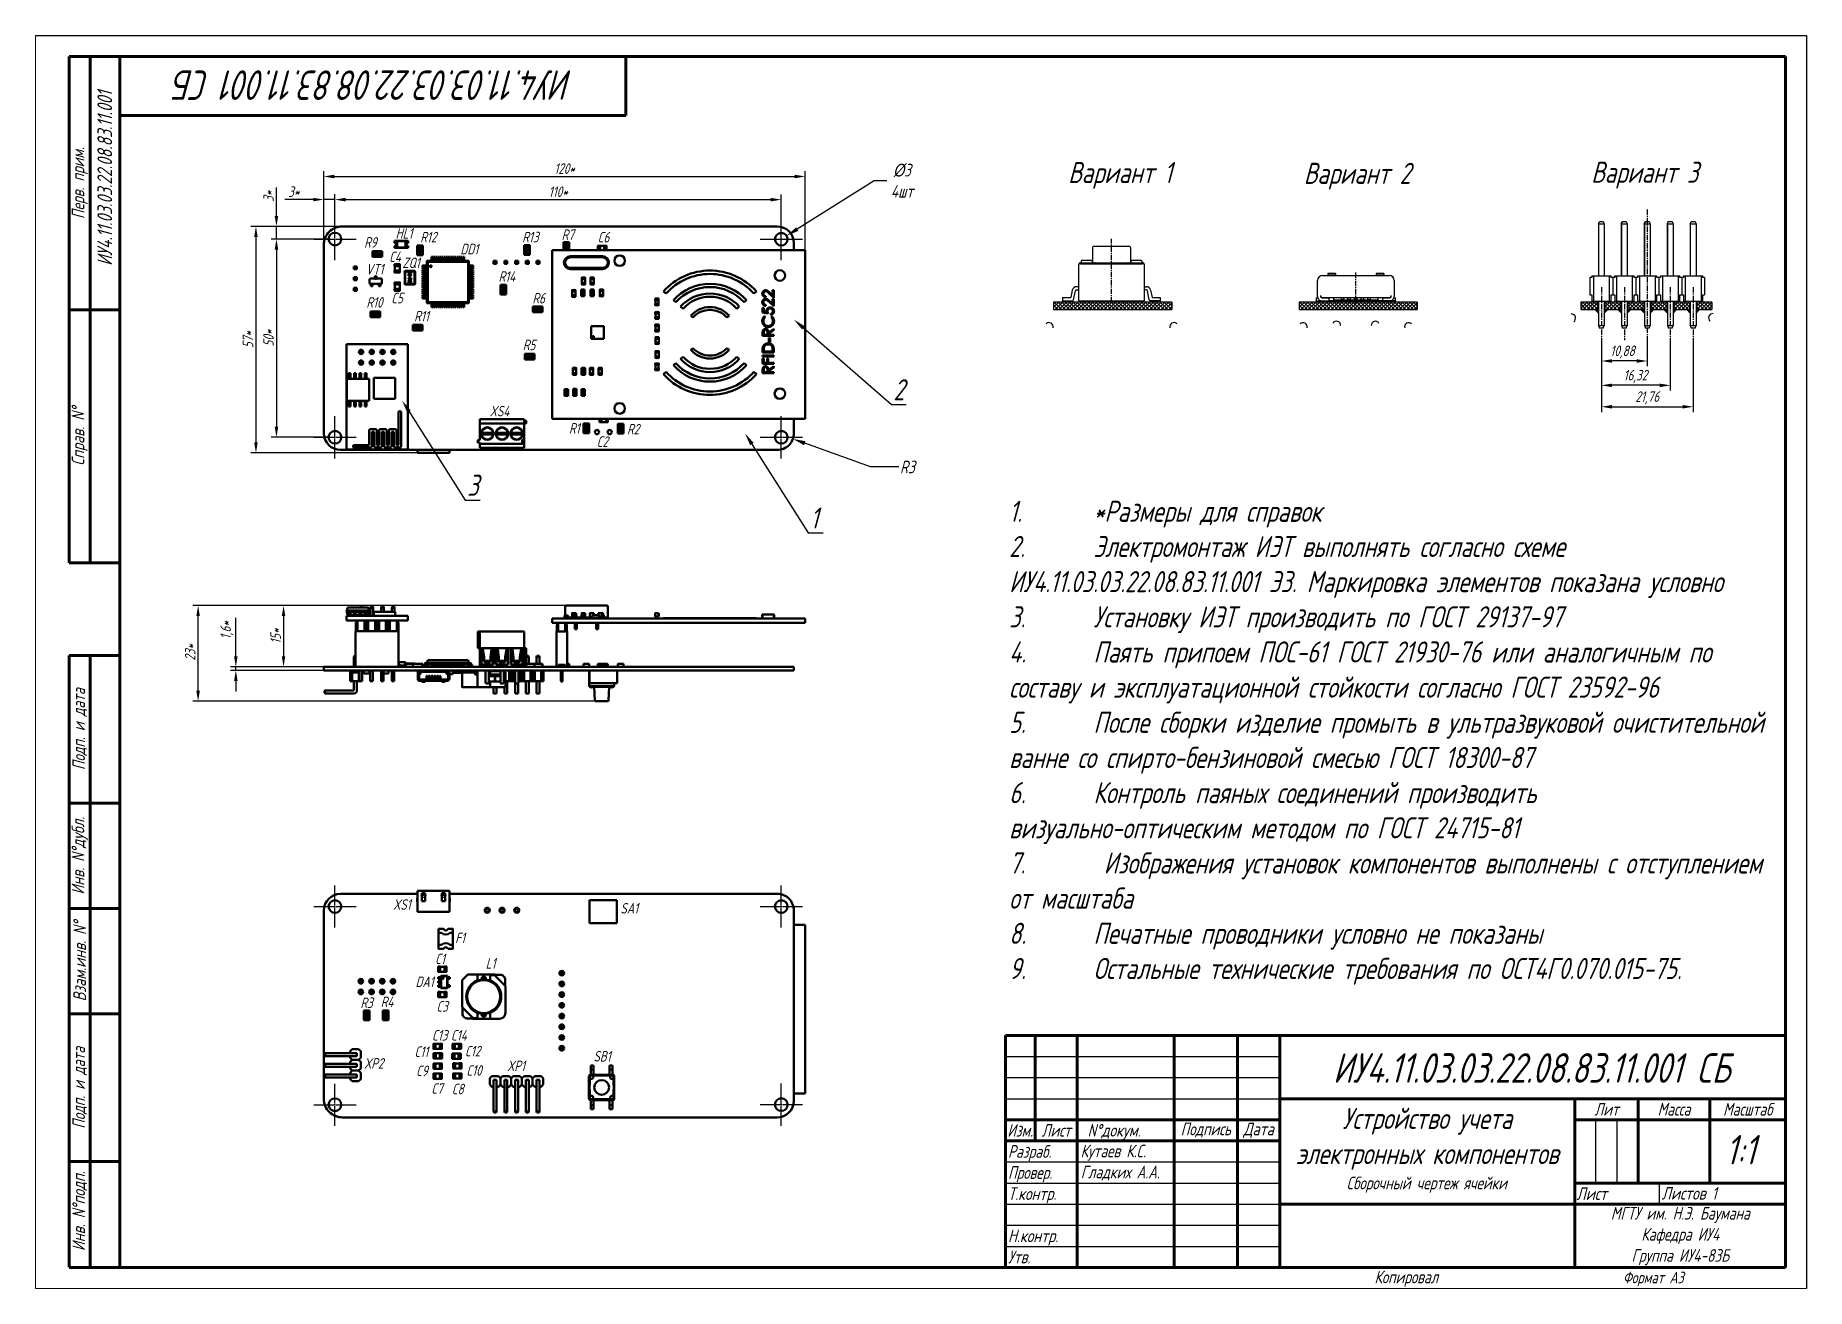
# Paper-space layout 'Лист1' of a CAD drawing. Header units: millimetres. Extents: x -1 to 419, y 0 to 297.
# The model-space entities are those that its viewports show. They can reach past a viewport. Long polylines and large blocks are cut down to what shows.
import ezdxf
from ezdxf import colors
from ezdxf.entities.mleader import LeaderData, LeaderLine
from ezdxf.math import Vec2, Vec3

# ---------------------------------------------------------------- set-up
doc = ezdxf.new("R2010")
doc.units = ezdxf.units.MM
doc.linetypes.add('CENTER', pattern=[2, 1.25, -0.25, 0.25, -0.25])
doc.linetypes.add('CENTER2', pattern=[28.575, 19.05, -3.175, 3.175, -3.175])
for name, color, linetype, lineweight in [('Format', 7, 'Continuous', 25), ('Tonk', 7, 'Continuous', 25), ('Видимый контур (ГОСТ)', 7, 'Continuous', 50)]:
    doc.layers.add(name, color=color, linetype=linetype, lineweight=lineweight)
doc.layers.add('KONTUR', color=7, linetype='Continuous')
doc.styles.get("Standard").update_dxf_attribs({"font": '', "width": 0.8, "oblique": 15})
doc.styles.get('Standard').set_extended_font_data('GOST type B')
doc.dimstyles.new('ISO-25', dxfattribs={"dimtxt": 2.5, "dimasz": 2.5, "dimexe": 1.25, "dimexo": 0, "dimtad": 1, "dimtxsty": 'Standard', "dimcen": 2.5, "dimadec": 0, "dimazin": 0, "dimtfac": 1, "dimtmove": 0, "dimatfit": 3, "dimfxl": 1, "dimarcsym": 0})
doc.dimstyles.get("Standard").update_dxf_attribs({"dimtxt": 3, "dimasz": 3, "dimexe": 0.18, "dimexo": 0.0625, "dimgap": 0.09, "dimtad": 0, "dimtih": 1, "dimtoh": 1, "dimdec": 4, "dimzin": 0, "dimdsep": 46, "dimtxsty": 'Standard', "dimcen": 0.09, "dimadec": 0, "dimazin": 0, "dimtfac": 1, "dimtdec": 4, "dimtofl": 0, "dimtmove": 0, "dimatfit": 3, "dimfxl": 1, "dimtolj": 1, "dimtzin": 0, "dimarcsym": 0})

psp = doc.layouts.new('Лист1')

msp = doc.modelspace()

# ---------------------------------------------------------------- texts
at = {"oblique": 15, "width": 0.8}
for s, height, p in [('Копировал', 3, (3321.38442, 1210.03153)), ('Формат А3', 2.75, (3380.31299, 1210.03153))]:
    msp.add_text(s, height=height, dxfattribs=at).set_placement(p)
at = {"attachment_point": 5}
for s, insert, char_height, width, rotation in [('{\\C0;ИУ4.11.03.03.22.08.83.11.001 СБ}', (3084.25073, 1494.01104), 7, 129.4139445, 180), ('{\\C0;ИУ4.11.03.03.22.08.83.11.001}', (3020.29454, 1471.88685), 3.5, 129.4139445, 90), ('Перв. прим.', (3014.34889, 1470.78153), 3, 60, 90), ('{\\fISOCPEUR|b0|i0|c204|p34;Справ}. N°', (3014.34889, 1410.78153), 3, 60, 90), ('Подп. и дата', (3014.34889, 1341.36256), 3, 35, 90), ('{\\fISOCPEUR|b0|i0|c204|p34;Инв}. N°{\\fISOCPEUR|b0|i0|c204|p34;дубл}.', (3014.34889, 1311.36256), 3, 25, 90), ('{\\fISOCPEUR|b0|i0|c204|p34;Взам}.{\\fISOCPEUR|b0|i0|c204|p34;инв}. N°', (3014.34889, 1286.36256), 3, 27.3602, 90), ('Подп. и дата', (3014.34889, 1256.36256), 3, 35, 90), ('{\\fISOCPEUR|b0|i0|c204|p34;Инв}. N°{\\fISOCPEUR|b0|i0|c204|p34;подп}.', (3014.34889, 1227.10978), 3, 26.6565, 90)]:
    msp.add_mtext(s, dxfattribs=dict(at, insert=insert, char_height=char_height, width=width, rotation=rotation))
for s, insert, char_height, width, attachment_point in [('{\\C0;ИУ4.11.03.03.22.08.83.11.001 СБ}', (3358.61363, 1261.0672), 7, 129.4139445, 5), ('\\pxqc;Устройство учета электронных компонентов ', (3333.90125, 1244.26623), 5, 70, 5), ('Лит', (3376.40125, 1251.28153), 3, 15, 5), ('Масса', (3392.40125, 1251.28153), 3, 17, 5), ('Масштаб', (3409.90125, 1251.28153), 3, 18, 5), ('Изм.', (3237.34889, 1246.28153), 3, 7, 5), ('Лист', (3245.90125, 1246.28153), 3, 10, 5), ('N°{\\fISOCPEUR|b0|i0|c204|p34;докум}.', (3253.36022, 1247.80139), 3, 22.4183, 1), ('Подпись', (3281.37625, 1246.36824), 3, 15, 5), ('{\\fISOCPEUR|b0|i0|c204|p34;Дата}', (3293.90125, 1246.28153), 3, 10, 5), ('Разраб.', (3234.48294, 1242.77916), 3, 17, 1), ('Провер.', (3234.48294, 1237.77916), 3, 17, 1), ('{\\fISOCPEUR|b0|i0|c204|p34;Т}.{\\fISOCPEUR|b0|i0|c204|p34;контр}.', (3234.48294, 1232.77916), 3, 17, 1), ('{\\fISOCPEUR|b0|i0|c204|p34;Лист\\fISOCPEUR|b0|i0|c0|p34; } ', (3369.278, 1231.28153), 3, 20, 4), ('{\\fISOCPEUR|b0|i0|c204|p34;Листов} 1', (3389.48294, 1232.86133), 3, 30, 1), ('{\\fISOCPEUR|b0|i0|c204|p34;Н}.{\\fISOCPEUR|b0|i0|c204|p34;контр}.', (3234.48294, 1222.77916), 3, 19.4235, 1), ('Утв.', (3234.48294, 1217.77916), 3, 17, 1)]:
    msp.add_mtext(s, dxfattribs=dict(insert=insert, char_height=char_height, width=width, attachment_point=attachment_point))
at = {"char_height": 3, "attachment_point": 1}
for s, width, heights, insert in [('Кутаев К.С.', 23, [0], (3251.69613, 1242.8957)), ('Гладких А.А.', 29.22179, [8], (3251.73367, 1237.90718)), ('\\pxqc;Сборочный чертеж ячейки', 64.239023, [0], (3301.65454, 1235.30542)), ('\\pxqc;МГТУ им. Н.Э. Баумана\\PКафедра ИУ4\\PГруппа ИУ4-83Б', 50, [0], (3368.90125, 1228.13257))]:
    msp.add_mtext_dynamic_manual_height_columns(s, width=width, gutter_width=12.5, heights=heights, dxfattribs=dict(at, insert=insert))
at = {"layer": 'Tonk', "attachment_point": 1}
for s, width, gutter_width, heights, insert, char_height in [('Вариант 1', 46.0551248, 1, [0], (3248.74452, 1475.79239), 5), ('Вариант 2', 46.0551248, 1, [0], (3304.61712, 1475.60487), 5), ('Вариант 3', 46.0551248, 1, [0], (3372.7631, 1475.85645), 5), ('R9', 6.4128481, 20, [0], (3081.79454, 1457.98899), 2.5), ('HL1', 6.4128481, 20, [0], (3089.25694, 1460.10143), 2.5), ('R12', 6.4128481, 20, [0], (3095.10142, 1459.24324), 2.5), ('R13', 6.4128481, 20, [0], (3119.2758, 1459.24296), 2.5), ('R7', 6.4128481, 20, [0], (3128.62661, 1459.80536), 2.5), ('C6', 6.4128481, 20, [0], (3137.17877, 1459.21122), 2.5), ('C4', 6.4128481, 20, [0], (3087.71443, 1454.55694), 2.5), ('DD1', 6.4128481, 20, [0], (3104.61508, 1456.40444), 2.5), ('VT1', 6.4128481, 20, [0], (3082.18705, 1451.62961), 2.5), ('ZQ1', 6.4128481, 20, [0], (3090.8409, 1453.14913), 2.5), ('R14', 6.4128481, 20, [0], (3113.66254, 1449.90224), 2.5), ('R10', 6.4128481, 20, [0], (3082.31924, 1443.76426), 2.5), ('C5', 6.4128481, 20, [0], (3088.23334, 1444.78653), 2.5), ('R6', 6.4128481, 20, [0], (3121.68891, 1444.74187), 2.5), ('R11', 6.4128481, 20, [0], (3093.64855, 1440.49569), 2.5), ('R5', 6.4128481, 20, [0], (3119.4105, 1433.68479), 2.5), ('XS4', 6.4128481, 20, [0], (3111.56634, 1417.99575), 2.5), ('R1', 6.4128481, 20, [0], (3130.37499, 1413.90887), 2.5), ('R2', 6.4128481, 20, [0], (3144.14416, 1413.7108), 2.5), ('C2', 6.4128481, 20, [0], (3136.94583, 1410.77328), 2.5), ('\\A1;1.^I*Размеры для справок\\P2.^IЭлектромонтаж ИЭТ выполнять согласно схеме {\\A0;\\C0;ИУ4.11.03.03.22.08.83.11.001 Э3. Маркировка элементов показана условно\\P3.^IУстановку ИЭТ производить по ГОСТ 29137-97\\P4.^IПаять припоем ПОС-61 ГОСТ 21930-76 или аналогичным по составу и эксплуатационной стойкости согласно ГОСТ 23592-96\\P5.^IПосле сборки изделие промыть в ультразвуковой очистительной ванне со спирто-бензиновой смесью ГОСТ 18300-87\\P6.^IКонтроль паяных соединений производить визуально-оптическим методом по ГОСТ 24715-81\\P7.^I Изображения установок компонентов выполнены с отступлением от масштаба\\P8.^IПечатные проводники условно не показаны \\P9.^IОстальные технические требования по ОСТ4Г0.070.015-75.}', 180.3895252, 20, [224.59189], (3234.74511, 1395.50266), 5), ('XS1', 6.4128481, 20, [0], (3088.64979, 1301.05447), 2.5), ('SA1', 6.4128481, 20, [0], (3142.57803, 1300.16281), 2.5), ('F1', 6.4128481, 20, [0], (3103.37481, 1293.1407), 2.5), ('C1', 6.4128481, 20, [0], (3098.61884, 1288.17152), 2.5), ('L1', 6.4128481, 20, [0], (3110.61397, 1287.10643), 2.5), ('DA1', 6.4128481, 20, [0], (3093.97207, 1282.73716), 2.5), ('R3', 6.4128481, 20, [0], (3080.91987, 1277.77182), 2.5), ('R4', 6.4128481, 20, [0], (3085.72778, 1277.9831), 2.5), ('C3', 6.4128481, 20, [0], (3098.93579, 1276.92218), 2.5), ('C13', 6.4128481, 20, [0], (3097.87919, 1270.05888), 2.5), ('C14', 6.4128481, 20, [0], (3102.3703, 1270.05888), 2.5), ('C11', 6.4128481, 20, [0], (3093.73303, 1266.18244), 2.5), ('C12', 6.4128481, 20, [0], (3105.6989, 1266.29134), 2.5), ('SB1', 6.4128481, 20, [0], (3136.17771, 1265.08864), 2.5), ('XP2', 6.4128481, 20, [0], (3081.7645, 1263.40434), 2.5), ('C9', 6.4128481, 20, [0], (3094.1113, 1261.64435), 2.5), ('C10', 6.4128481, 20, [0], (3106.02633, 1261.71909), 2.5), ('XP1', 6.4128481, 20, [0], (3115.68485, 1262.82341), 2.5), ('C7', 6.4128481, 20, [0], (3097.72072, 1257.43633), 2.5), ('C8', 6.4128481, 20, [0], (3102.58166, 1257.33073), 2.5), ('1:1', 17.9476447, 20, [0], (3404.6325, 1245.17644), 7)]:
    msp.add_mtext_dynamic_manual_height_columns(s, width=width, gutter_width=gutter_width, heights=heights, dxfattribs=dict(at, insert=insert, char_height=char_height))

# ---------------------------------------------------------------- blocks, each defined once
blk = doc.blocks.new('*U19')
at = {"layer": 'Tonk', "color": 0, "linetype": 'CENTER', "transparency": 16777216}
blk.add_line((0, -4.75), (0, 10.32), dxfattribs=at)
blk = doc.blocks.new('*U20')
at = {"layer": 'Tonk', "color": 0, "linetype": 'CENTER', "transparency": 16777216}
blk.add_line((0, -3.44), (0, 3.81), dxfattribs=at)
blk = doc.blocks.new('*U21')
at = {"layer": 'Tonk', "color": 0, "linetype": 'CENTER', "transparency": 16777216}
blk.add_line((0, 9.6), (0, -21.37), dxfattribs=at)
blk = doc.blocks.new('*U22')
at = {"layer": 'Tonk', "color": 0, "linetype": 'CENTER', "transparency": 16777216}
blk.add_line((0, 6.28), (0, -6.28), dxfattribs=at)
blk = doc.blocks.new('*U23')
at = {"layer": 'Tonk', "color": 0, "linetype": 'CENTER', "transparency": 16777216}
blk.add_line((0, 6.28), (0, -6.28), dxfattribs=at)
blk = doc.blocks.new('*U24')
at = {"layer": 'Tonk', "color": 0, "linetype": 'CENTER', "transparency": 16777216}
blk.add_line((0, 6.28), (0, -6.28), dxfattribs=at)
blk = doc.blocks.new('*U25')
at = {"layer": 'Tonk', "color": 0, "linetype": 'CENTER', "transparency": 16777216}
blk.add_line((0, 6.28), (0, -6.28), dxfattribs=at)
blk = doc.blocks.new('*D26')
at = {"layer": 'Tonk', "color": 0, "lineweight": -2, "transparency": 16777216}
for p, q in [((3375.2, 1433.54), (3375.2, 1416.53)), ((3396.96, 1433.54), (3396.96, 1416.53)), ((3377.7, 1417.78), (3394.46, 1417.78))]:
    blk.add_line(p, q, dxfattribs=at)
at = {"layer": 'Tonk', "color": 0, "transparency": 16777216}
for points in [[(3377.7, 1418.2), (3377.7, 1417.36), (3375.2, 1417.78)], [(3394.46, 1418.2), (3394.46, 1417.36), (3396.96, 1417.78)]]:
    blk.add_solid(points, dxfattribs=at)
at = {"layer": 'Tonk', "color": 0, "transparency": 16777216, "insert": (3386.08, 1419.9), "char_height": 2.5, "attachment_point": 5}
blk.add_mtext('21,76', dxfattribs=at)
blk = doc.blocks.new('*D27')
at = {"layer": 'Tonk', "color": 0, "lineweight": -2, "transparency": 16777216}
for p, q in [((3375.2, 1433.54), (3375.2, 1421.61)), ((3391.52, 1433.54), (3391.52, 1421.61)), ((3389.02, 1422.86), (3377.7, 1422.86))]:
    blk.add_line(p, q, dxfattribs=at)
at = {"layer": 'Tonk', "color": 0, "transparency": 16777216}
for points in [[(3377.7, 1423.27), (3377.7, 1422.44), (3375.2, 1422.86)], [(3389.02, 1423.27), (3389.02, 1422.44), (3391.52, 1422.86)]]:
    blk.add_solid(points, dxfattribs=at)
at = {"layer": 'Tonk', "color": 0, "transparency": 16777216, "insert": (3383.25, 1424.98), "char_height": 2.5, "attachment_point": 5}
blk.add_mtext('16,32', dxfattribs=at)
blk = doc.blocks.new('*D28')
at = {"layer": 'Tonk', "color": 0, "lineweight": -2, "transparency": 16777216}
for p, q in [((3375.2, 1433.54), (3375.2, 1427.38)), ((3386.08, 1433.54), (3386.08, 1427.38)), ((3383.58, 1428.63), (3377.7, 1428.63))]:
    blk.add_line(p, q, dxfattribs=at)
at = {"layer": 'Tonk', "color": 0, "transparency": 16777216}
for points in [[(3377.7, 1429.05), (3377.7, 1428.21), (3375.2, 1428.63)], [(3383.58, 1429.05), (3383.58, 1428.21), (3386.08, 1428.63)]]:
    blk.add_solid(points, dxfattribs=at)
at = {"layer": 'Tonk', "color": 0, "transparency": 16777216, "insert": (3380.19, 1430.75), "char_height": 2.5, "attachment_point": 5}
blk.add_mtext('10,88', dxfattribs=at)
blk = doc.blocks.new('*D35')
at = {"layer": 'Tonk', "color": 0, "lineweight": -2, "transparency": 16777216}
for p, q in [((3072.22, 1456.1), (3072.22, 1473.6)), ((3074.72, 1472.35), (3183.9, 1472.35)), ((3186.4, 1454.89), (3186.4, 1473.6))]:
    blk.add_line(p, q, dxfattribs=at)
at = {"layer": 'Tonk', "color": 0, "transparency": 16777216}
for points in [[(3074.72, 1472.77), (3074.72, 1471.94), (3072.22, 1472.35)], [(3183.9, 1472.77), (3183.9, 1471.94), (3186.4, 1472.35)]]:
    blk.add_solid(points, dxfattribs=at)
at = {"layer": 'Tonk', "color": 0, "transparency": 16777216, "insert": (3129.31, 1474.23), "char_height": 2.5, "attachment_point": 5}
blk.add_mtext('120*', dxfattribs=at)
blk = doc.blocks.new('*D36')
at = {"layer": 'Tonk', "color": 0, "lineweight": -2, "transparency": 16777216}
for p, q in [((3076.65, 1460.53), (3054.89, 1460.53)), ((3056.14, 1458.03), (3056.14, 1409.33)), ((3094.49, 1406.83), (3054.89, 1406.83))]:
    blk.add_line(p, q, dxfattribs=at)
at = {"layer": 'Tonk', "color": 0, "transparency": 16777216}
for points in [[(3055.72, 1458.03), (3056.55, 1458.03), (3056.14, 1460.53)], [(3055.72, 1409.33), (3056.55, 1409.33), (3056.14, 1406.83)]]:
    blk.add_solid(points, dxfattribs=at)
at = {"layer": 'Tonk', "color": 0, "transparency": 16777216, "insert": (3054.26, 1433.68), "char_height": 2.5, "attachment_point": 5, "rotation": 90}
blk.add_mtext('57*', dxfattribs=at)
blk = doc.blocks.new('*D37')
at = {"layer": 'Tonk', "color": 0, "lineweight": -2, "transparency": 16777216}
for p, q in [((3138.12, 1370.67), (3041.18, 1370.67)), ((3042.43, 1350.47), (3042.43, 1368.17)), ((3138.12, 1347.97), (3041.18, 1347.97))]:
    blk.add_line(p, q, dxfattribs=at)
at = {"layer": 'Tonk', "color": 0, "transparency": 16777216}
for points in [[(3042.01, 1368.17), (3042.84, 1368.17), (3042.43, 1370.67)], [(3042.01, 1350.47), (3042.84, 1350.47), (3042.43, 1347.97)]]:
    blk.add_solid(points, dxfattribs=at)
at = {"layer": 'Tonk', "color": 0, "transparency": 16777216, "insert": (3040.55, 1359.55), "char_height": 2.5, "attachment_point": 5, "rotation": 90}
blk.add_mtext('23*', dxfattribs=at)
blk = doc.blocks.new('*D38')
at = {"layer": 'Tonk', "color": 0, "lineweight": -2, "transparency": 16777216}
for p, q in [((3202.71, 1471.36), (3184.52, 1459.9)), ((3205.71, 1471.36), (3202.71, 1471.36)), ((3177.72, 1457.5), (3183.72, 1457.5)), ((3180.72, 1454.5), (3180.72, 1460.5))]:
    blk.add_line(p, q, dxfattribs=at)
at = {"layer": 'Tonk', "color": 0, "transparency": 16777216}
blk.add_solid([(3184.26, 1460.32), (3184.79, 1459.47), (3181.99, 1458.3)], dxfattribs=at)
at = {"layer": 'Tonk', "color": 0, "transparency": 16777216, "insert": (3209.33, 1471.36), "char_height": 3, "width": 5.6827, "attachment_point": 5}
blk.add_mtext('\\A1;{\\fArial|b0|i0|c0|p34;%%C}3 4шт', dxfattribs=at)
blk = doc.blocks.new('*D39')
at = {"layer": 'Tonk', "color": 0, "lineweight": -2, "transparency": 16777216}
for p, q in [((3179.66, 1411.5), (3179.84, 1411.5)), ((3179.75, 1411.41), (3179.75, 1411.59)), ((3201.91, 1403.51), (3186.29, 1409.14)), ((3208.6, 1403.51), (3201.91, 1403.51))]:
    blk.add_line(p, q, dxfattribs=at)
at = {"layer": 'Tonk', "color": 0, "transparency": 16777216}
blk.add_solid([(3186.46, 1409.61), (3186.12, 1408.67), (3183.47, 1410.16)], dxfattribs=at)
at = {"layer": 'Tonk', "color": 0, "transparency": 16777216, "insert": (3210.63, 1403.51), "char_height": 3, "attachment_point": 5}
blk.add_mtext('\\A1;R3', dxfattribs=at)
blk = doc.blocks.new('*U40')
at = {"layer": 'Tonk', "color": 0, "linetype": 'CENTER2', "transparency": 16777216}
for p, q in [((0, 0.3), (0, 5)), ((-5, 0), (-0.3, 0)), ((0.3, 0), (5, 0)), ((0, -5), (0, -0.3))]:
    blk.add_line(p, q, dxfattribs=at)
at = {"layer": 'Tonk', "color": 0, "linetype": 'Continuous', "transparency": 16777216}
for p, q in [((-0.15, 0), (0.15, 0)), ((0, -0.15), (0, 0.15))]:
    blk.add_line(p, q, dxfattribs=at)
blk = doc.blocks.new('*U41')
at = {"layer": 'Tonk', "color": 0, "linetype": 'CENTER2', "transparency": 16777216}
for p, q in [((0, 0.3), (0, 5)), ((-5, 0), (-0.3, 0)), ((0.3, 0), (5, 0)), ((0, -5), (0, -0.3))]:
    blk.add_line(p, q, dxfattribs=at)
at = {"layer": 'Tonk', "color": 0, "linetype": 'Continuous', "transparency": 16777216}
for p, q in [((-0.15, 0), (0.15, 0)), ((0, -0.15), (0, 0.15))]:
    blk.add_line(p, q, dxfattribs=at)
blk = doc.blocks.new('*U42')
at = {"layer": 'Tonk', "color": 0, "linetype": 'CENTER2', "transparency": 16777216}
for p, q in [((0, 0.3), (0, 5)), ((-5, 0), (-0.3, 0)), ((0.3, 0), (5, 0)), ((0, -5), (0, -0.3))]:
    blk.add_line(p, q, dxfattribs=at)
at = {"layer": 'Tonk', "color": 0, "linetype": 'Continuous', "transparency": 16777216}
for p, q in [((-0.15, 0), (0.15, 0)), ((0, -0.15), (0, 0.15))]:
    blk.add_line(p, q, dxfattribs=at)
blk = doc.blocks.new('*U43')
at = {"layer": 'Tonk', "color": 0, "linetype": 'CENTER2', "transparency": 16777216}
for p, q in [((0, 0.3), (0, 5)), ((-5, 0), (-0.3, 0)), ((0.3, 0), (5, 0)), ((0, -5), (0, -0.3))]:
    blk.add_line(p, q, dxfattribs=at)
at = {"layer": 'Tonk', "color": 0, "linetype": 'Continuous', "transparency": 16777216}
for p, q in [((-0.15, 0), (0.15, 0)), ((0, -0.15), (0, 0.15))]:
    blk.add_line(p, q, dxfattribs=at)
blk = doc.blocks.new('*D44')
at = {"layer": 'Tonk', "color": 0, "lineweight": -2, "transparency": 16777216}
for p, q in [((3069.72, 1466.88), (3062.99, 1466.88)), ((3072.22, 1459.04), (3072.22, 1468.13)), ((3074.88, 1466.88), (3072.22, 1466.88)), ((3074.88, 1459.04), (3074.88, 1468.13)), ((3077.38, 1466.88), (3079.88, 1466.88))]:
    blk.add_line(p, q, dxfattribs=at)
at = {"layer": 'Tonk', "color": 0, "transparency": 16777216}
for points in [[(3069.72, 1467.3), (3069.72, 1466.47), (3072.22, 1466.88)], [(3077.38, 1467.3), (3077.38, 1466.47), (3074.88, 1466.88)]]:
    blk.add_solid(points, dxfattribs=at)
at = {"layer": 'Tonk', "color": 0, "transparency": 16777216, "insert": (3065.11, 1468.76), "char_height": 2.5, "attachment_point": 5}
blk.add_mtext('3*', dxfattribs=at)
blk = doc.blocks.new('*D45')
at = {"layer": 'Tonk', "color": 0, "lineweight": -2, "transparency": 16777216}
for p, q in [((3074.88, 1459.04), (3074.88, 1468.12)), ((3077.38, 1466.87), (3178.22, 1466.87)), ((3180.72, 1459.04), (3180.72, 1468.12))]:
    blk.add_line(p, q, dxfattribs=at)
at = {"layer": 'Tonk', "color": 0, "transparency": 16777216}
for points in [[(3077.38, 1467.29), (3077.38, 1466.45), (3074.88, 1466.87)], [(3178.22, 1467.29), (3178.22, 1466.45), (3180.72, 1466.87)]]:
    blk.add_solid(points, dxfattribs=at)
at = {"layer": 'Tonk', "color": 0, "transparency": 16777216, "insert": (3127.8, 1468.75), "char_height": 2.5, "attachment_point": 5}
blk.add_mtext('110*', dxfattribs=at)
blk = doc.blocks.new('*D46')
at = {"layer": 'Tonk', "color": 0, "lineweight": -2, "transparency": 16777216}
for p, q in [((3061, 1463.03), (3061, 1469.76)), ((3073.38, 1460.53), (3059.75, 1460.53)), ((3073.38, 1457.54), (3059.75, 1457.54)), ((3061, 1457.54), (3061, 1460.53)), ((3061, 1455.04), (3061, 1452.54))]:
    blk.add_line(p, q, dxfattribs=at)
at = {"layer": 'Tonk', "color": 0, "transparency": 16777216}
for points in [[(3060.58, 1463.03), (3061.42, 1463.03), (3061, 1460.53)], [(3060.58, 1455.04), (3061.42, 1455.04), (3061, 1457.54)]]:
    blk.add_solid(points, dxfattribs=at)
at = {"layer": 'Tonk', "color": 0, "transparency": 16777216, "insert": (3059.12, 1467.65), "char_height": 2.5, "attachment_point": 5, "rotation": 90}
blk.add_mtext('3*', dxfattribs=at)
blk = doc.blocks.new('*D47')
at = {"layer": 'Tonk', "color": 0, "lineweight": -2, "transparency": 16777216}
for p, q in [((3073.38, 1457.54), (3059.75, 1457.54)), ((3061, 1455.04), (3061, 1413.05)), ((3073.38, 1410.55), (3059.75, 1410.55))]:
    blk.add_line(p, q, dxfattribs=at)
at = {"layer": 'Tonk', "color": 0, "transparency": 16777216}
for points in [[(3060.58, 1455.04), (3061.42, 1455.04), (3061, 1457.54)], [(3060.58, 1413.05), (3061.42, 1413.05), (3061, 1410.55)]]:
    blk.add_solid(points, dxfattribs=at)
at = {"layer": 'Tonk', "color": 0, "transparency": 16777216, "insert": (3059.12, 1434.04), "char_height": 2.5, "attachment_point": 5, "rotation": 90}
blk.add_mtext('50*', dxfattribs=at)
blk = doc.blocks.new('*U48')
at = {"layer": 'Tonk', "color": 0, "linetype": 'CENTER2', "transparency": 16777216}
for p, q in [((0, 0.3), (0, 5)), ((-5, 0), (-0.3, 0)), ((0.3, 0), (5, 0)), ((0, -5), (0, -0.3))]:
    blk.add_line(p, q, dxfattribs=at)
at = {"layer": 'Tonk', "color": 0, "linetype": 'Continuous', "transparency": 16777216}
for p, q in [((-0.15, 0), (0.15, 0)), ((0, -0.15), (0, 0.15))]:
    blk.add_line(p, q, dxfattribs=at)
blk = doc.blocks.new('*U49')
at = {"layer": 'Tonk', "color": 0, "linetype": 'CENTER2', "transparency": 16777216}
for p, q in [((0, 0.3), (0, 5)), ((-5, 0), (-0.3, 0)), ((0.3, 0), (5, 0)), ((0, -5), (0, -0.3))]:
    blk.add_line(p, q, dxfattribs=at)
at = {"layer": 'Tonk', "color": 0, "linetype": 'Continuous', "transparency": 16777216}
for p, q in [((-0.15, 0), (0.15, 0)), ((0, -0.15), (0, 0.15))]:
    blk.add_line(p, q, dxfattribs=at)
blk = doc.blocks.new('*U50')
at = {"layer": 'Tonk', "color": 0, "linetype": 'CENTER2', "transparency": 16777216}
for p, q in [((0, 0.3), (0, 5)), ((-5, 0), (-0.3, 0)), ((0.3, 0), (5, 0)), ((0, -5), (0, -0.3))]:
    blk.add_line(p, q, dxfattribs=at)
at = {"layer": 'Tonk', "color": 0, "linetype": 'Continuous', "transparency": 16777216}
for p, q in [((-0.15, 0), (0.15, 0)), ((0, -0.15), (0, 0.15))]:
    blk.add_line(p, q, dxfattribs=at)
blk = doc.blocks.new('*U51')
at = {"layer": 'Tonk', "color": 0, "linetype": 'CENTER2', "transparency": 16777216}
for p, q in [((0, 0.3), (0, 5)), ((-5, 0), (-0.3, 0)), ((0.3, 0), (5, 0)), ((0, -5), (0, -0.3))]:
    blk.add_line(p, q, dxfattribs=at)
at = {"layer": 'Tonk', "color": 0, "linetype": 'Continuous', "transparency": 16777216}
for p, q in [((-0.15, 0), (0.15, 0)), ((0, -0.15), (0, 0.15))]:
    blk.add_line(p, q, dxfattribs=at)
blk = doc.blocks.new('*D52')
at = {"layer": 'Tonk', "color": 0, "lineweight": -2, "transparency": 16777216}
for p, q in [((3129.7, 1370.67), (3061.44, 1370.67)), ((3062.69, 1368.17), (3062.69, 1358.63)), ((3072.22, 1356.13), (3061.44, 1356.13))]:
    blk.add_line(p, q, dxfattribs=at)
at = {"layer": 'Tonk', "color": 0, "transparency": 16777216}
for points in [[(3062.27, 1368.17), (3063.1, 1368.17), (3062.69, 1370.67)], [(3062.27, 1358.63), (3063.1, 1358.63), (3062.69, 1356.13)]]:
    blk.add_solid(points, dxfattribs=at)
at = {"layer": 'Tonk', "color": 0, "transparency": 16777216, "insert": (3060.81, 1363.4), "char_height": 2.5, "attachment_point": 5, "rotation": 90}
blk.add_mtext('15*', dxfattribs=at)
blk = doc.blocks.new('*D53')
at = {"layer": 'Tonk', "color": 0, "lineweight": -2, "transparency": 16777216}
for p, q in [((3051.37, 1358.63), (3051.37, 1367.72)), ((3072.22, 1356.13), (3050.12, 1356.13)), ((3072.23, 1355.3), (3050.12, 1355.3)), ((3051.37, 1355.3), (3051.37, 1356.13)), ((3051.37, 1352.8), (3051.37, 1350.3))]:
    blk.add_line(p, q, dxfattribs=at)
at = {"layer": 'Tonk', "color": 0, "transparency": 16777216}
for points in [[(3050.95, 1358.63), (3051.79, 1358.63), (3051.37, 1356.13)], [(3050.95, 1352.8), (3051.79, 1352.8), (3051.37, 1355.3)]]:
    blk.add_solid(points, dxfattribs=at)
at = {"layer": 'Tonk', "color": 0, "transparency": 16777216, "insert": (3049.25, 1364.81), "char_height": 2.5, "attachment_point": 5, "rotation": 90}
blk.add_mtext('1,6*', dxfattribs=at)

# ---------------------------------------------------------------- dimensions: what is measured, and where the dimension line sits
at = {"layer": 'Tonk'}
for base, p1, p2, text, picture, middle in [((3186.39575, 1472.3526), (3072.22195, 1456.10204), (3186.39575, 1454.89309), '120*', '*D35', (3129.30885, 1474.2276)), ((3072.22195, 1466.8819), (3074.87695, 1459.03704), (3072.22195, 1459.03704), '3*', '*D44', (3065.10695, 1468.75871)), ((3180.71695, 1466.87057), (3074.87695, 1459.03704), (3180.71695, 1459.03704), '110*', '*D45', (3127.79695, 1468.74557))]:
    dim = msp.add_linear_dim(base=base, p1=p1, p2=p2, text=text, dimstyle='ISO-25', dxfattribs=at)
    dim.commit()
    dim.dimension.update_dxf_attribs({"geometry": picture, "text_midpoint": middle})
dim = msp.add_diameter_dim_2p(p1=(3179.44809, 1456.69703), p2=(3181.98581, 1458.29704), text='{\\fArial|b0|i0|c0|p34;%%C}3 4шт', dimstyle='Standard', override={"dimcen": 3}, dxfattribs=at)
dim.commit()
dim.dimension.update_dxf_attribs({"geometry": '*D38', "text_midpoint": (3209.32987, 1471.36183), "dimtype": 163})
for base, p1, p2, text, picture, middle in [((3060.99867, 1460.53104), (3073.37695, 1457.53704), (3073.37695, 1460.53104), '3*', '*D46', (3059.12186, 1467.64603)), ((3056.13803, 1406.82693), (3076.65195, 1460.53104), (3094.48771, 1406.82693), '57*', '*D36', (3054.26303, 1433.67898)), ((3060.99867, 1410.54704), (3073.37695, 1457.53704), (3073.37695, 1410.54704), '50*', '*D47', (3059.12367, 1434.04204)), ((3062.68573, 1356.12574), (3129.69801, 1370.66936), (3072.22195, 1356.12574), '15*', '*D52', (3060.81073, 1363.39755))]:
    dim = msp.add_linear_dim(base=base, p1=p1, p2=p2, angle=90, text=text, dimstyle='ISO-25', dxfattribs=at)
    dim.commit()
    dim.dimension.update_dxf_attribs({"geometry": picture, "text_midpoint": middle})
for base, p1, p2, picture, middle in [((3375.19603, 1428.63131), (3386.07582, 1433.545), (3375.19603, 1433.545), '*D28', (3380.19339, 1428.63131)), ((3375.19603, 1422.85643), (3391.51572, 1433.54037), (3375.19603, 1433.54037), '*D27', (3383.24591, 1422.85643))]:
    dim = msp.add_linear_dim(base=base, p1=p1, p2=p2, dimstyle='ISO-25', dxfattribs=at)
    dim.commit()
    dim.dimension.update_dxf_attribs({"geometry": picture, "text_midpoint": middle, "dimtype": 160})
dim = msp.add_linear_dim(base=(3396.95561, 1417.77914), p1=(3375.19603, 1433.54037), p2=(3396.95561, 1433.54037), dimstyle='ISO-25', dxfattribs=at)
dim.commit()
dim.dimension.update_dxf_attribs({"geometry": '*D26', "text_midpoint": (3386.07582, 1419.90233)})
dim = msp.add_radius_dim(center=(3179.75129, 1411.50071), mpoint=(3183.47026, 1410.1588), text='R3', dimstyle='Standard', dxfattribs=at)
dim.commit()
dim.dimension.update_dxf_attribs({"geometry": '*D39', "text_midpoint": (3210.62754, 1403.50537), "dimtype": 164})
for base, p1, p2, text, picture, middle in [((3042.42529, 1370.66936), (3138.12204, 1347.97278), (3138.12204, 1370.66936), '23*', '*D37', (3042.42529, 1359.55324)), ((3051.37149, 1355.30278), (3072.22195, 1356.12574), (3072.23195, 1355.30278), '1,6*', '*D53', (3051.37149, 1364.81346))]:
    dim = msp.add_linear_dim(base=base, p1=p1, p2=p2, angle=90, text=text, dimstyle='ISO-25', dxfattribs=at)
    dim.commit()
    dim.dimension.update_dxf_attribs({"geometry": picture, "text_midpoint": middle, "dimtype": 160})

# ---------------------------------------------------------------- hatches: boundary and pattern name
at = {"layer": 'Tonk'}
h = msp.add_hatch(dxfattribs=at)
h.set_pattern_fill('ANSI37', color=256, scale=0.2)
h.set_pattern_definition([(45, (203.02836, 188.8717), (-0.4490128, 0.4490128), []), (135, (203.02836, 188.8717), (-0.4490128, -0.4490128), [])])
h.paths.add_polyline_path([(3273.29043, 1440.81764), (3273.29043, 1442.604), (3245.29317, 1442.604), (3245.29317, 1440.81763)])
h = msp.add_hatch(color=256, dxfattribs=at)
h.dxf.hatch_style = 1
h.paths.add_polyline_path([(3270.59889, 1442.604), (3270.59889, 1442.88205), (3268.23586, 1442.88204), (3268.23586, 1442.604)])
h.paths.add_polyline_path([(3249.7954, 1442.88204), (3247.43236, 1442.88204), (3247.43236, 1442.604), (3249.7954, 1442.604)])
h = msp.add_hatch(dxfattribs=at)
h.set_pattern_fill('ANSI37', color=256, scale=0.2)
h.set_pattern_definition([(45, (261.28093, 188.8717), (-0.4490128, 0.4490128), []), (135, (261.28093, 188.8717), (-0.4490128, -0.4490128), [])])
h.paths.add_polyline_path([(3331.543, 1442.604), (3303.54575, 1442.604), (3303.54575, 1440.81764), (3331.543, 1440.81764)])
h = msp.add_hatch(color=256, dxfattribs=at)
h.dxf.hatch_style = 1
h.paths.add_polyline_path([(3314.13033, 1442.90621), (3313.52629, 1442.90621), (3313.52629, 1442.88205), (3313.52629, 1442.604), (3314.13033, 1442.604)])
h.paths.add_polyline_path([(3315.09679, 1442.90621), (3315.09679, 1442.88205), (3315.09679, 1442.604), (3315.70082, 1442.604), (3315.70082, 1442.90621)])
h.paths.add_polyline_path([(3316.66728, 1442.88205), (3316.66728, 1442.604), (3317.27132, 1442.604), (3317.27132, 1442.90621), (3316.66728, 1442.90621)])
h.paths.add_polyline_path([(3318.84182, 1442.90621), (3318.23778, 1442.90621), (3318.23778, 1442.88205), (3318.23778, 1442.604), (3318.84182, 1442.604)])
h.paths.add_polyline_path([(3319.80828, 1442.90621), (3319.80828, 1442.88205), (3319.80828, 1442.604), (3320.41231, 1442.604), (3320.41231, 1442.90621)])
h = msp.add_hatch(color=256, dxfattribs=at)
h.dxf.hatch_style = 1
h.paths.add_polyline_path([(3324.02925, 1442.88205), (3324.02925, 1442.604), (3326.39228, 1442.604), (3326.39228, 1442.88205)])
h = msp.add_hatch(dxfattribs=at)
h.set_pattern_fill('ANSI37', color=256, scale=0.2)
h.set_pattern_definition([(45, (203.02836, 191.1205), (-0.44901281, 0.44901281), []), (135, (203.02836, 191.1205), (-0.44901281, -0.44901281), [])])
h.paths.add_polyline_path([(3370.28594, 1442.604), (3370.28594, 1440.81764), (3374.36193, 1440.81764), (3374.36193, 1442.604)])
h.paths.add_polyline_path([(3376.02314, 1442.604), (3376.02314, 1440.81764), (3379.80182, 1440.81764), (3379.80182, 1442.604)])
h.paths.add_polyline_path([(3385.24172, 1442.604), (3381.46303, 1442.604), (3381.46303, 1440.81764), (3385.24172, 1440.81764)])
h.paths.add_polyline_path([(3386.90293, 1442.604), (3386.90293, 1440.81764), (3390.68162, 1440.81764), (3390.68162, 1442.604)])
h.paths.add_polyline_path([(3392.34282, 1442.604), (3392.34282, 1440.81764), (3396.12151, 1440.81764), (3396.12151, 1442.604)])
h.paths.add_polyline_path([(3397.78272, 1442.604), (3397.78272, 1440.81764), (3401.41943, 1440.81764), (3401.41943, 1442.604)])
h = msp.add_hatch(color=256, dxfattribs=at)
h.dxf.hatch_style = 1
h.paths.add_polyline_path([(3374.50874, 1440.81486), (3374.41765, 1440.81486), (3373.67482, 1440.81486), (3374.50874, 1439.97996)])
h = msp.add_hatch(color=256, dxfattribs=at)
h.dxf.hatch_style = 1
h.paths.add_polyline_path([(3375.88137, 1440.81775), (3375.97245, 1440.81775), (3376.71528, 1440.81775), (3375.88137, 1439.98284)])
h = msp.add_hatch(color=256, dxfattribs=at)
h.dxf.hatch_style = 1
h.paths.add_polyline_path([(3379.94863, 1440.81486), (3379.85755, 1440.81486), (3379.11472, 1440.81486), (3379.94863, 1439.97995)])
h = msp.add_hatch(color=256, dxfattribs=at)
h.dxf.hatch_style = 1
h.paths.add_polyline_path([(3381.32126, 1440.81774), (3381.41234, 1440.81774), (3382.15517, 1440.81774), (3381.32126, 1439.98284)])
h = msp.add_hatch(color=256, dxfattribs=at)
h.dxf.hatch_style = 1
h.paths.add_polyline_path([(3385.38853, 1440.81486), (3385.29744, 1440.81486), (3384.55461, 1440.81486), (3385.38853, 1439.97995)])
h = msp.add_hatch(color=256, dxfattribs=at)
h.dxf.hatch_style = 1
h.paths.add_polyline_path([(3386.76116, 1440.81774), (3386.85224, 1440.81774), (3387.59507, 1440.81774), (3386.76116, 1439.98283)])
h = msp.add_hatch(color=256, dxfattribs=at)
h.dxf.hatch_style = 1
h.paths.add_polyline_path([(3390.82842, 1440.81486), (3390.73734, 1440.81486), (3389.99451, 1440.81486), (3390.82842, 1439.97995)])
h = msp.add_hatch(color=256, dxfattribs=at)
h.dxf.hatch_style = 1
h.paths.add_polyline_path([(3392.20105, 1440.81774), (3392.29213, 1440.81774), (3393.03496, 1440.81774), (3392.20105, 1439.98283)])
h = msp.add_hatch(color=256, dxfattribs=at)
h.dxf.hatch_style = 1
h.paths.add_polyline_path([(3396.26832, 1440.81486), (3396.17723, 1440.81486), (3395.4344, 1440.81486), (3396.26832, 1439.97995)])
h = msp.add_hatch(color=256, dxfattribs=at)
h.dxf.hatch_style = 1
h.paths.add_polyline_path([(3397.64095, 1440.81774), (3397.73203, 1440.81774), (3398.47486, 1440.81774), (3397.64095, 1439.98283)])

# ---------------------------------------------------------------- linework, layer by layer
msp.add_line((3368.84889, 1213.78153), (3368.84889, 1213.78153))
at = {"layer": 'Format', "lineweight": 70}
for p, q in [((3011.84889, 1500.78153), (3011.84889, 1380.78153)), ((3016.84889, 1500.78153), (3011.84889, 1500.78153)), ((3016.84889, 1500.78153), (3023.84889, 1500.78153)), ((3016.84889, 1380.78153), (3016.84889, 1500.78153)), ((3023.84889, 1253.78153), (3023.84889, 1500.78153)), ((3418.84889, 1500.78153), (3023.84889, 1500.78153)), ((3143.84889, 1486.78153), (3143.84889, 1500.78153)), ((3418.84889, 1213.78153), (3418.84889, 1500.78153)), ((3023.84889, 1486.78153), (3143.84889, 1486.78153)), ((3023.84889, 1440.78153), (3011.84889, 1440.78153)), ((3011.84889, 1380.78153), (3023.84889, 1380.78153)), ((3011.84889, 1213.86256), (3011.84889, 1358.86256)), ((3011.84889, 1358.86256), (3016.84889, 1358.86256)), ((3016.84889, 1358.86256), (3016.84889, 1213.86256)), ((3016.84889, 1358.86256), (3023.84889, 1358.86256)), ((3011.84889, 1323.86256), (3023.84889, 1323.86256)), ((3011.84889, 1298.86256), (3023.84889, 1298.86256)), ((3011.84889, 1273.86256), (3023.84889, 1273.86256)), ((3233.90125, 1213.78153), (3233.90125, 1268.78153)), ((3233.90125, 1268.78153), (3418.84889, 1268.78153)), ((3240.90125, 1268.78153), (3240.90125, 1243.78153)), ((3250.90125, 1268.78153), (3250.90125, 1213.78153)), ((3273.90125, 1268.78153), (3273.90125, 1213.78153)), ((3288.90125, 1268.78153), (3288.90125, 1213.78153)), ((3298.90125, 1268.78153), (3298.90125, 1213.78153)), ((3023.84889, 1213.78153), (3023.84889, 1253.78153)), ((3298.90125, 1253.78153), (3418.84889, 1253.78153)), ((3368.90125, 1253.78153), (3368.90125, 1213.78153)), ((3383.90125, 1253.78153), (3383.90125, 1233.78153)), ((3400.90125, 1253.78153), (3400.90125, 1233.78153)), ((3233.90125, 1248.78153), (3298.90125, 1248.78153)), ((3368.90125, 1248.78153), (3418.84889, 1248.78153)), ((3233.90125, 1243.78153), (3298.90125, 1243.78153)), ((3011.84889, 1238.86256), (3023.84889, 1238.86256)), ((3368.90125, 1233.78153), (3418.90125, 1233.78153)), ((3298.90125, 1228.78153), (3418.90125, 1228.78153)), ((3418.84889, 1213.78153), (3011.84889, 1213.78153))]:
    msp.add_line(p, q, dxfattribs=at)
at = {"layer": 'Format'}
for p, q in [((3388.90125, 1233.78153), (3388.90125, 1228.78153)), ((3016.84889, 1213.86256), (3011.84889, 1213.86256))]:
    msp.add_line(p, q, dxfattribs=at)
at = {"layer": 'KONTUR'}
for p, q in [((3003.84889, 1208.78153), (3003.84889, 1505.78153)), ((3003.84889, 1505.78153), (3423.84889, 1505.78153)), ((3423.84889, 1505.78153), (3423.84889, 1208.78153)), ((3423.84889, 1208.78153), (3003.84889, 1208.78153))]:
    msp.add_line(p, q, dxfattribs=at)
at = {"layer": 'Tonk'}
for p, q in [((3374.51069, 1461.02255), (3374.74455, 1461.66505)), ((3374.74455, 1461.66505), (3375.64752, 1461.66505)), ((3375.64752, 1461.66505), (3375.88137, 1461.02255)), ((3379.9056, 1461.02255), (3380.13946, 1461.66505)), ((3379.95059, 1461.02255), (3380.18444, 1461.66505)), ((3380.13946, 1461.66505), (3380.18444, 1461.66505)), ((3380.18444, 1461.66505), (3381.08742, 1461.66505)), ((3381.08742, 1461.66505), (3381.32127, 1461.02255)), ((3385.3455, 1461.02255), (3385.57935, 1461.66505)), ((3385.39048, 1461.02255), (3385.62434, 1461.66505)), ((3385.57935, 1461.66505), (3385.62434, 1461.66505)), ((3385.62434, 1461.66505), (3386.52731, 1461.66505)), ((3386.52731, 1461.66505), (3386.76116, 1461.02255)), ((3390.78539, 1461.02255), (3391.01925, 1461.66505)), ((3390.83038, 1461.02255), (3391.06423, 1461.66505)), ((3391.01925, 1461.66505), (3391.06423, 1461.66505)), ((3391.06423, 1461.66505), (3391.96721, 1461.66505)), ((3391.96721, 1461.66505), (3392.20106, 1461.02255)), ((3396.27027, 1461.02255), (3396.50413, 1461.66505)), ((3396.50413, 1461.66505), (3397.4071, 1461.66505)), ((3397.4071, 1461.66505), (3397.64095, 1461.02255)), ((3374.51069, 1461.02255), (3374.51069, 1448.81491)), ((3375.88137, 1461.02255), (3374.51069, 1461.02255)), ((3375.88137, 1461.02255), (3375.88137, 1448.81491)), ((3379.9056, 1461.02255), (3379.9056, 1448.81491)), ((3379.95059, 1461.02255), (3379.9056, 1461.02255)), ((3379.95059, 1461.02255), (3379.95059, 1448.81491)), ((3381.32127, 1461.02255), (3379.95059, 1461.02255)), ((3381.32127, 1461.02255), (3381.32127, 1448.81491)), ((3385.3455, 1461.02255), (3385.3455, 1448.81491)), ((3385.39048, 1461.02255), (3385.3455, 1461.02255)), ((3385.39048, 1461.02255), (3385.39048, 1448.81491)), ((3386.76116, 1461.02255), (3385.39048, 1461.02255)), ((3386.76116, 1461.02255), (3386.76116, 1448.81491)), ((3390.78539, 1461.02255), (3390.78539, 1448.81491)), ((3390.83038, 1461.02255), (3390.78539, 1461.02255)), ((3390.83038, 1461.02255), (3390.83038, 1448.81491)), ((3392.20106, 1461.02255), (3390.83038, 1461.02255)), ((3392.20106, 1461.02255), (3392.20106, 1448.81491)), ((3396.27027, 1461.02255), (3396.27027, 1448.81491)), ((3397.64095, 1461.02255), (3396.27027, 1461.02255)), ((3397.64095, 1461.02255), (3397.64095, 1448.81491)), ((3254.51102, 1455.49493), (3254.51102, 1451.89125)), ((3263.26282, 1455.75234), (3254.76843, 1455.75234)), ((3263.52023, 1455.49493), (3263.52023, 1451.89125)), ((3251.67956, 1451.63384), (3251.29345, 1451.63384)), ((3251.29345, 1442.88204), (3251.29345, 1451.63384)), ((3251.42215, 1451.89125), (3251.42215, 1451.63384)), ((3251.55086, 1451.89125), (3251.42215, 1451.89125)), ((3251.55086, 1451.89125), (3255.02584, 1451.89125)), ((3251.67956, 1451.63384), (3266.3517, 1451.63385)), ((3251.82656, 1452.27736), (3251.82656, 1451.89125)), ((3254.27191, 1452.40606), (3251.95526, 1452.40606)), ((3254.40061, 1452.27736), (3254.40061, 1451.89125)), ((3255.15454, 1451.89125), (3255.02584, 1451.89125)), ((3255.15454, 1451.89125), (3255.28324, 1451.89125)), ((3255.15454, 1451.89125), (3255.15454, 1451.63384)), ((3255.28324, 1451.89125), (3262.74801, 1451.89125)), ((3262.74801, 1451.89125), (3262.87672, 1451.89125)), ((3262.87672, 1451.89125), (3262.87672, 1451.63385)), ((3263.00542, 1451.89125), (3262.87672, 1451.89125)), ((3263.00542, 1451.89125), (3266.4804, 1451.89125)), ((3263.63064, 1452.27736), (3263.63064, 1451.89125)), ((3266.076, 1452.40606), (3263.75934, 1452.40606)), ((3266.2047, 1452.27736), (3266.2047, 1451.89125)), ((3266.7378, 1451.63385), (3266.3517, 1451.63385)), ((3266.6091, 1451.89125), (3266.4804, 1451.89125)), ((3266.6091, 1451.89125), (3266.6091, 1451.63385)), ((3266.7378, 1451.63385), (3266.73781, 1442.88204)), ((3310.33697, 1449.35732), (3310.33697, 1449.17611)), ((3312.12492, 1449.35732), (3310.33697, 1449.35732)), ((3310.33697, 1449.17611), (3310.33697, 1448.89826)), ((3312.12492, 1449.17611), (3310.33697, 1449.17611)), ((3312.12492, 1449.35732), (3312.12492, 1449.17611)), ((3312.12492, 1449.17611), (3312.12492, 1448.89826)), ((3321.81368, 1449.35732), (3321.81368, 1449.17611)), ((3323.60163, 1449.35732), (3321.81368, 1449.35732)), ((3321.81368, 1449.17611), (3321.81368, 1448.89826)), ((3323.60163, 1449.17611), (3321.81368, 1449.17611)), ((3323.60163, 1449.35732), (3323.60163, 1449.17611)), ((3323.60163, 1449.17611), (3323.60163, 1448.89826)), ((3249.72263, 1445.40062), (3249.37335, 1443.65426)), ((3250.04781, 1443.08897), (3250.47985, 1445.24918)), ((3251.29345, 1446.22832), (3250.73226, 1446.22832)), ((3250.73226, 1445.4561), (3251.29345, 1445.4561)), ((3266.73781, 1446.22832), (3267.299, 1446.22832)), ((3267.299, 1445.4561), (3266.73781, 1445.4561)), ((3267.98345, 1443.08897), (3267.55141, 1445.24918)), ((3268.30863, 1445.40062), (3268.6579, 1443.65426)), ((3307.88458, 1443.92099), (3307.88458, 1447.69018)), ((3309.09265, 1448.89826), (3324.84595, 1448.89826)), ((3326.05402, 1447.69018), (3326.05402, 1443.92099)), ((3372.47609, 1448.38657), (3372.47609, 1444.31736)), ((3372.90442, 1448.38657), (3372.47609, 1448.38657)), ((3372.90442, 1448.81491), (3373.33276, 1448.81491)), ((3372.90442, 1448.81491), (3372.90442, 1448.38657)), ((3373.33276, 1448.81491), (3377.0593, 1448.81491)), ((3373.33276, 1448.81491), (3373.33276, 1442.81817)), ((3377.0593, 1448.81491), (3377.48764, 1448.81491)), ((3377.0593, 1448.81491), (3377.0593, 1442.81817)), ((3377.48764, 1448.38657), (3377.48764, 1448.81491)), ((3377.91598, 1448.38657), (3377.48764, 1448.38657)), ((3378.34432, 1448.38657), (3377.91598, 1448.38657)), ((3377.91598, 1448.38657), (3377.91598, 1444.31736)), ((3378.29933, 1448.81491), (3378.34432, 1448.81491)), ((3378.29933, 1448.81491), (3378.29933, 1448.38657)), ((3378.34432, 1448.81491), (3378.77266, 1448.81491)), ((3378.34432, 1448.81491), (3378.34432, 1448.38657)), ((3378.77266, 1448.81491), (3382.4992, 1448.81491)), ((3378.77266, 1448.81491), (3378.77266, 1442.81817)), ((3382.4992, 1448.81491), (3382.92754, 1448.81491)), ((3382.4992, 1448.81491), (3382.4992, 1442.81817)), ((3382.92754, 1448.38657), (3382.92754, 1448.81491)), ((3383.35588, 1448.38657), (3382.92754, 1448.38657)), ((3383.78421, 1448.38657), (3383.35588, 1448.38657)), ((3383.35588, 1448.38657), (3383.35588, 1444.31736)), ((3383.73923, 1448.81491), (3383.78421, 1448.81491)), ((3383.73923, 1448.81491), (3383.73923, 1448.38657)), ((3383.78421, 1448.81491), (3384.21255, 1448.81491)), ((3383.78421, 1448.81491), (3383.78421, 1448.38657)), ((3384.21255, 1448.81491), (3387.93909, 1448.81491)), ((3384.21255, 1448.81491), (3384.21255, 1442.81817)), ((3387.93909, 1448.81491), (3388.36743, 1448.81491)), ((3387.93909, 1448.81491), (3387.93909, 1442.81817)), ((3388.36743, 1448.38657), (3388.36743, 1448.81491)), ((3388.79577, 1448.38657), (3388.36743, 1448.38657)), ((3389.22411, 1448.38657), (3388.79577, 1448.38657)), ((3388.79577, 1448.38657), (3388.79577, 1444.31736)), ((3389.17912, 1448.81491), (3389.22411, 1448.81491)), ((3389.17912, 1448.81491), (3389.17912, 1448.38657)), ((3389.22411, 1448.81491), (3389.65245, 1448.81491)), ((3389.22411, 1448.81491), (3389.22411, 1448.38657)), ((3389.65245, 1448.81491), (3393.37899, 1448.81491)), ((3389.65245, 1448.81491), (3389.65245, 1442.81817)), ((3393.37899, 1448.81491), (3393.80733, 1448.81491)), ((3393.37899, 1448.81491), (3393.37899, 1442.81817)), ((3393.80733, 1448.38657), (3393.80733, 1448.81491)), ((3394.23567, 1448.38657), (3393.80733, 1448.38657)), ((3394.664, 1448.38657), (3394.23567, 1448.38657)), ((3394.23567, 1448.38657), (3394.23567, 1444.31736)), ((3394.664, 1448.81491), (3395.09234, 1448.81491)), ((3394.664, 1448.81491), (3394.664, 1448.38657)), ((3395.09234, 1448.81491), (3398.81888, 1448.81491)), ((3395.09234, 1448.81491), (3395.09234, 1442.81817)), ((3398.81888, 1448.81491), (3399.24722, 1448.81491)), ((3398.81888, 1448.81491), (3398.81888, 1442.81817)), ((3399.24722, 1448.38657), (3399.24722, 1448.81491)), ((3399.67556, 1448.38657), (3399.24722, 1448.38657)), ((3399.67556, 1448.38657), (3399.67556, 1444.31736)), ((3273.29043, 1442.604), (3245.29317, 1442.604)), ((3245.29317, 1442.604), (3245.29317, 1440.81763)), ((3245.29317, 1440.81763), (3273.29043, 1440.81764)), ((3247.43236, 1443.65426), (3249.37335, 1443.65426)), ((3247.43236, 1443.65426), (3247.43236, 1442.88204)), ((3247.43236, 1442.88204), (3249.7954, 1442.88204)), ((3247.43236, 1442.88204), (3247.43236, 1442.604)), ((3249.7954, 1442.88204), (3249.7954, 1442.604)), ((3251.29345, 1442.88204), (3251.67956, 1442.88204)), ((3251.67956, 1442.88204), (3266.3517, 1442.88204)), ((3266.3517, 1442.88204), (3266.73781, 1442.88204)), ((3270.59889, 1442.88205), (3268.23586, 1442.88204)), ((3268.23586, 1442.88204), (3268.23586, 1442.604)), ((3268.6579, 1443.65426), (3270.59889, 1443.65426)), ((3270.59889, 1443.65426), (3270.59889, 1442.88205)), ((3270.59889, 1442.88205), (3270.59889, 1442.604)), ((3273.29043, 1442.604), (3273.29043, 1440.81764)), ((3331.543, 1442.604), (3303.54575, 1442.604)), ((3303.54575, 1442.604), (3303.54575, 1440.81764)), ((3303.54575, 1440.81764), (3331.543, 1440.81764)), ((3307.54632, 1443.55857), (3307.94676, 1443.55857)), ((3307.54632, 1443.55857), (3307.54632, 1442.88205)), ((3307.54632, 1442.88205), (3308.65131, 1442.88205)), ((3307.54632, 1442.88205), (3307.54632, 1442.604)), ((3308.60943, 1444.11428), (3308.60943, 1443.92099)), ((3308.65131, 1442.88205), (3310.54234, 1442.88205)), ((3308.97185, 1443.55857), (3310.54234, 1443.55857)), ((3324.84595, 1443.63105), (3309.09265, 1443.63105)), ((3309.50429, 1443.55857), (3309.43367, 1443.63105)), ((3309.90936, 1442.88205), (3309.90936, 1442.604)), ((3310.54234, 1443.55857), (3310.54234, 1442.88205)), ((3310.64954, 1442.90621), (3310.54234, 1442.90621)), ((3311.65377, 1442.90621), (3310.64954, 1442.90621)), ((3311.65377, 1443.63105), (3311.65377, 1443.07534)), ((3313.52629, 1443.07534), (3311.65377, 1443.07534)), ((3311.89539, 1442.90621), (3311.65377, 1442.90621)), ((3311.89539, 1443.07534), (3311.89539, 1442.90621)), ((3312.137, 1442.90621), (3311.89539, 1442.90621)), ((3312.62023, 1442.90621), (3312.137, 1442.90621)), ((3312.86185, 1442.90621), (3312.62023, 1442.90621)), ((3312.86185, 1442.90621), (3312.86185, 1443.07534)), ((3313.10346, 1442.90621), (3312.86185, 1442.90621)), ((3313.52629, 1442.90621), (3313.10346, 1442.90621)), ((3313.52629, 1443.63105), (3313.52629, 1443.43776)), ((3313.52629, 1443.19614), (3313.52629, 1443.43776)), ((3313.52629, 1442.88205), (3313.52629, 1443.19614)), ((3313.52629, 1443.19614), (3314.13033, 1443.19614)), ((3313.52629, 1442.90621), (3314.13033, 1442.90621)), ((3313.52629, 1442.88205), (3313.52629, 1442.604)), ((3314.13033, 1443.43776), (3314.13033, 1443.63105)), ((3314.13033, 1443.19614), (3314.13033, 1443.43776)), ((3314.13033, 1442.88205), (3314.13033, 1443.19614)), ((3315.09679, 1443.07534), (3314.13033, 1443.07534)), ((3315.09679, 1442.90621), (3314.13033, 1442.90621)), ((3314.13033, 1442.90621), (3314.13033, 1442.604)), ((3315.09679, 1443.63105), (3315.09679, 1443.43776)), ((3315.09679, 1443.19614), (3315.09679, 1443.43776)), ((3315.09679, 1442.88205), (3315.09679, 1443.19614)), ((3315.09679, 1443.19614), (3315.70082, 1443.19614)), ((3315.09679, 1442.90621), (3315.70082, 1442.90621)), ((3315.09679, 1442.88205), (3315.09679, 1442.604)), ((3315.70082, 1443.43776), (3315.70082, 1443.63105)), ((3315.70082, 1443.19614), (3315.70082, 1443.43776)), ((3315.70082, 1442.88205), (3315.70082, 1443.19614)), ((3316.66728, 1443.07534), (3315.70082, 1443.07534)), ((3316.66728, 1442.90621), (3315.70082, 1442.90621)), ((3315.70082, 1442.90621), (3315.70082, 1442.604)), ((3316.66728, 1443.63105), (3316.66728, 1443.43776)), ((3316.66728, 1443.19614), (3316.66728, 1443.43776)), ((3316.66728, 1442.88205), (3316.66728, 1443.19614)), ((3316.66728, 1443.19614), (3317.27132, 1443.19614)), ((3316.66728, 1442.90621), (3317.27132, 1442.90621)), ((3316.66728, 1442.88205), (3316.66728, 1442.604)), ((3317.27132, 1443.43776), (3317.27132, 1443.63105)), ((3317.27132, 1443.19614), (3317.27132, 1443.43776)), ((3317.27132, 1442.88205), (3317.27132, 1443.19614)), ((3318.23778, 1443.07534), (3317.27132, 1443.07534)), ((3318.23778, 1442.90621), (3317.27132, 1442.90621)), ((3317.27132, 1442.90621), (3317.27132, 1442.604)), ((3318.23778, 1443.63105), (3318.23778, 1443.43776)), ((3318.23778, 1443.19614), (3318.23778, 1443.43776)), ((3318.23778, 1442.88205), (3318.23778, 1443.19614)), ((3318.23778, 1443.19614), (3318.84182, 1443.19614)), ((3318.23778, 1442.90621), (3318.84182, 1442.90621)), ((3318.23778, 1442.88205), (3318.23778, 1442.604)), ((3318.84182, 1443.43776), (3318.84182, 1443.63105)), ((3318.84182, 1443.19614), (3318.84182, 1443.43776)), ((3318.84182, 1442.88205), (3318.84182, 1443.19614)), ((3319.80828, 1443.07534), (3318.84182, 1443.07534)), ((3319.80828, 1442.90621), (3318.84182, 1442.90621)), ((3318.84182, 1442.90621), (3318.84182, 1442.604)), ((3319.80828, 1443.63105), (3319.80828, 1443.43776)), ((3319.80828, 1443.19614), (3319.80828, 1443.43776)), ((3319.80828, 1442.88205), (3319.80828, 1443.19614)), ((3319.80828, 1443.19614), (3320.41231, 1443.19614)), ((3319.80828, 1442.90621), (3320.41231, 1442.90621)), ((3319.80828, 1442.88205), (3319.80828, 1442.604)), ((3320.41231, 1443.43776), (3320.41231, 1443.63105)), ((3320.41231, 1443.19614), (3320.41231, 1443.43776)), ((3320.41231, 1442.88205), (3320.41231, 1443.19614)), ((3322.28483, 1443.07534), (3320.41231, 1443.07534)), ((3320.83514, 1442.90621), (3320.41231, 1442.90621)), ((3320.41231, 1442.90621), (3320.41231, 1442.604)), ((3321.07675, 1442.90621), (3320.83514, 1442.90621)), ((3321.07675, 1443.07534), (3321.07675, 1442.90621)), ((3321.31837, 1442.90621), (3321.07675, 1442.90621)), ((3321.8016, 1442.90621), (3321.31837, 1442.90621)), ((3322.04321, 1442.90621), (3321.8016, 1442.90621)), ((3322.04321, 1442.90621), (3322.04321, 1443.07534)), ((3322.28483, 1442.90621), (3322.04321, 1442.90621)), ((3322.28483, 1443.07534), (3322.28483, 1443.63105)), ((3323.28906, 1442.90621), (3322.28483, 1442.90621)), ((3323.39626, 1442.90621), (3323.28906, 1442.90621)), ((3323.39626, 1443.55857), (3324.96676, 1443.55857)), ((3323.39626, 1442.88205), (3323.39626, 1443.55857)), ((3326.39228, 1442.88205), (3323.39626, 1442.88205)), ((3324.02925, 1442.88205), (3324.02925, 1442.604)), ((3324.50493, 1443.63105), (3324.43431, 1443.55857)), ((3325.32918, 1443.92099), (3325.32918, 1444.11428)), ((3325.99184, 1443.55857), (3326.39228, 1443.55857)), ((3326.39228, 1442.88205), (3326.39228, 1443.55857)), ((3326.39228, 1442.88205), (3326.39228, 1442.604)), ((3331.543, 1442.604), (3331.543, 1440.81764)), ((3370.28594, 1442.60401), (3370.28594, 1440.81764)), ((3374.51069, 1442.604), (3370.28594, 1442.604)), ((3370.28594, 1440.81764), (3374.51069, 1440.81764)), ((3372.47609, 1444.31736), (3372.90442, 1444.31736)), ((3372.90442, 1444.31736), (3372.90442, 1442.81817)), ((3372.90442, 1442.81817), (3373.33276, 1442.81817)), ((3373.33276, 1442.81817), (3377.0593, 1442.81817)), ((3373.67458, 1440.81511), (3374.5089, 1439.97979)), ((3374.36193, 1442.604), (3374.36193, 1440.81764)), ((3374.51069, 1442.81817), (3374.51069, 1442.604)), ((3374.51069, 1442.604), (3374.51069, 1437.04037)), ((3376.71552, 1440.81799), (3375.8812, 1439.98267)), ((3375.88137, 1442.81817), (3375.88137, 1442.604)), ((3375.88137, 1442.604), (3375.88137, 1437.04037)), ((3379.95059, 1442.604), (3375.88137, 1442.604)), ((3375.88137, 1440.81764), (3379.95059, 1440.81764)), ((3376.02314, 1442.604), (3376.02314, 1440.81764)), ((3377.0593, 1442.81817), (3377.48764, 1442.81817)), ((3377.48764, 1444.31736), (3377.91598, 1444.31736)), ((3377.48764, 1442.81817), (3377.48764, 1444.31736)), ((3377.91598, 1444.31736), (3378.34432, 1444.31736)), ((3378.34432, 1444.31736), (3378.34432, 1442.81817)), ((3378.34432, 1442.81817), (3378.77266, 1442.81817)), ((3378.77266, 1442.81817), (3382.4992, 1442.81817)), ((3379.11447, 1440.81511), (3379.9488, 1439.97979)), ((3379.80182, 1442.604), (3379.80182, 1440.81764)), ((3379.95059, 1442.81817), (3379.95059, 1442.604)), ((3379.95059, 1442.604), (3379.95059, 1437.04037)), ((3382.15542, 1440.81799), (3381.3211, 1439.98267)), ((3381.32127, 1442.81817), (3381.32127, 1442.604)), ((3381.32127, 1442.604), (3381.32127, 1437.04037)), ((3385.39048, 1442.604), (3381.32127, 1442.604)), ((3381.32127, 1440.81764), (3385.39048, 1440.81764)), ((3381.46303, 1442.604), (3381.46303, 1440.81764)), ((3382.4992, 1442.81817), (3382.92754, 1442.81817)), ((3382.92754, 1444.31736), (3383.35588, 1444.31736)), ((3382.92754, 1442.81817), (3382.92754, 1444.31736)), ((3383.35588, 1444.31736), (3383.78421, 1444.31736)), ((3383.78421, 1444.31736), (3383.78421, 1442.81817)), ((3383.78421, 1442.81817), (3384.21255, 1442.81817)), ((3384.21255, 1442.81817), (3387.93909, 1442.81817)), ((3384.55437, 1440.81511), (3385.38869, 1439.97979)), ((3385.24172, 1442.604), (3385.24172, 1440.81764)), ((3385.39048, 1442.81817), (3385.39048, 1442.604)), ((3385.39048, 1442.604), (3385.39048, 1437.04037)), ((3387.59531, 1440.81799), (3386.76099, 1439.98267)), ((3386.76116, 1442.81817), (3386.76116, 1442.604)), ((3386.76116, 1442.604), (3386.76116, 1437.04037)), ((3390.83038, 1442.604), (3386.76116, 1442.604)), ((3386.76116, 1440.81764), (3390.83038, 1440.81764)), ((3386.90293, 1442.604), (3386.90293, 1440.81764)), ((3387.93909, 1442.81817), (3388.36743, 1442.81817)), ((3388.36743, 1444.31736), (3388.79577, 1444.31736)), ((3388.36743, 1442.81817), (3388.36743, 1444.31736)), ((3388.79577, 1444.31736), (3389.22411, 1444.31736)), ((3389.22411, 1444.31736), (3389.22411, 1442.81817)), ((3389.22411, 1442.81817), (3389.65245, 1442.81817)), ((3389.65245, 1442.81817), (3393.37899, 1442.81817)), ((3389.99427, 1440.81511), (3390.82859, 1439.97979)), ((3390.68162, 1442.604), (3390.68162, 1440.81764)), ((3390.83038, 1442.81817), (3390.83038, 1442.604)), ((3390.83038, 1442.604), (3390.83038, 1437.04037)), ((3393.03521, 1440.81799), (3392.20089, 1439.98267)), ((3392.20106, 1442.81817), (3392.20106, 1442.604)), ((3392.20106, 1442.604), (3392.20106, 1437.04037)), ((3396.27027, 1442.604), (3392.20106, 1442.604)), ((3392.20106, 1440.81764), (3396.27027, 1440.81764)), ((3392.34282, 1442.604), (3392.34282, 1440.81764)), ((3393.37899, 1442.81817), (3393.80733, 1442.81817)), ((3393.80733, 1444.31736), (3394.23567, 1444.31736)), ((3393.80733, 1442.81817), (3393.80733, 1444.31736)), ((3394.23567, 1444.31736), (3394.664, 1444.31736)), ((3394.664, 1444.31736), (3394.664, 1442.81817)), ((3394.664, 1442.81817), (3395.09234, 1442.81817)), ((3395.09234, 1442.81817), (3398.81888, 1442.81817)), ((3395.43416, 1440.81511), (3396.26848, 1439.97979)), ((3396.12151, 1442.604), (3396.12151, 1440.81764)), ((3396.27027, 1442.81817), (3396.27027, 1442.604)), ((3396.27027, 1442.604), (3396.27027, 1437.04037)), ((3398.4751, 1440.81799), (3397.64078, 1439.98267)), ((3397.64095, 1442.81817), (3397.64095, 1442.604)), ((3401.41943, 1442.604), (3397.64095, 1442.604)), ((3397.64095, 1442.604), (3397.64095, 1437.04037)), ((3397.64095, 1440.81764), (3401.41943, 1440.81764)), ((3397.78272, 1442.604), (3397.78272, 1440.81764)), ((3398.81888, 1442.81817), (3399.24722, 1442.81817)), ((3399.24722, 1444.31736), (3399.67556, 1444.31736)), ((3399.24722, 1442.81817), (3399.24722, 1444.31736)), ((3401.41943, 1442.604), (3401.41943, 1440.81764)), ((3374.51069, 1437.04037), (3375.88137, 1437.04037)), ((3374.51069, 1437.04037), (3374.74628, 1436.3931)), ((3375.64579, 1436.3931), (3375.88137, 1437.04037)), ((3379.95059, 1437.04037), (3381.32127, 1437.04037)), ((3379.95059, 1437.04037), (3380.18617, 1436.3931)), ((3381.08568, 1436.3931), (3381.32127, 1437.04037)), ((3385.39048, 1437.04037), (3386.76116, 1437.04037)), ((3385.39048, 1437.04037), (3385.62607, 1436.3931)), ((3386.52558, 1436.3931), (3386.76116, 1437.04037)), ((3390.83038, 1437.04037), (3392.20106, 1437.04037)), ((3390.83038, 1437.04037), (3391.06596, 1436.3931)), ((3391.96547, 1436.3931), (3392.20106, 1437.04037)), ((3396.27027, 1437.04037), (3397.64095, 1437.04037)), ((3396.27027, 1437.04037), (3396.50586, 1436.3931)), ((3397.40537, 1436.3931), (3397.64095, 1437.04037)), ((3375.64579, 1436.3931), (3374.74628, 1436.3931)), ((3381.08568, 1436.3931), (3380.18617, 1436.3931)), ((3386.52558, 1436.3931), (3385.62607, 1436.3931)), ((3391.96547, 1436.3931), (3391.06596, 1436.3931)), ((3397.40537, 1436.3931), (3396.50586, 1436.3931)), ((3233.90125, 1263.78153), (3298.90125, 1263.78153)), ((3233.90125, 1258.78153), (3298.90125, 1258.78153)), ((3233.90125, 1253.78153), (3298.90125, 1253.78153)), ((3373.90125, 1233.78153), (3373.90125, 1248.78153)), ((3378.90125, 1233.78153), (3378.90125, 1248.78153)), ((3233.90125, 1238.78153), (3298.90125, 1238.78153)), ((3233.90125, 1233.78153), (3298.90125, 1233.78153)), ((3233.90125, 1228.78153), (3298.90125, 1228.78153)), ((3233.90125, 1223.78153), (3298.90125, 1223.78153)), ((3233.90125, 1218.78153), (3298.90125, 1218.78153))]:
    msp.add_line(p, q, dxfattribs=at)
for centre, radius, start, end in [((3254.76843, 1455.49493), 0.25741, 90.000005, 180.000005), ((3263.26282, 1455.49493), 0.25741, 0.000005, 90.000005), ((3251.95526, 1452.27736), 0.1287, 90.000005, 180.000005), ((3254.27191, 1452.27736), 0.1287, 0.000005, 90.000005), ((3263.75934, 1452.27736), 0.1287, 90.000005, 180.000005), ((3266.076, 1452.27736), 0.1287, 0.000005, 90.000005), ((3250.73226, 1445.1987), 1.02962, 90.000005, 168.6900725), ((3250.73226, 1445.1987), 0.25741, 90.000005, 168.6900725), ((3267.299, 1445.1987), 1.02962, 11.3099375, 90.000005), ((3267.299, 1445.1987), 0.25741, 11.3099375, 90.000005), ((3309.09265, 1447.69018), 1.20807, 90, 180), ((3324.84595, 1447.69018), 1.20807, 0, 90), ((3249.7954, 1443.13945), 0.25741, 270.000005, 348.6900725), ((3268.23586, 1443.13945), 0.25741, 191.3099375, 270.000005), ((3308.97185, 1443.92099), 1.08727, 180, 252.8536785), ((3309.09265, 1444.11428), 0.48323, 180, 270), ((3308.97185, 1443.92099), 0.36242, 180, 270), ((3309.41314, 1444.52503), 0.96646, 270, 275.1829475), ((3310.64954, 1444.11428), 1.20807, 264.9091055, 270), ((3323.28906, 1444.11428), 1.20807, 270, 275.0909573), ((3324.52546, 1444.52503), 0.96646, 264.8170914, 270), ((3324.84595, 1444.11428), 0.48323, 270, 0), ((3324.96676, 1443.92099), 0.36242, 270, 0), ((3324.96676, 1443.92099), 1.08727, 287.1463215, 0), ((3244.19234, 1436.72834), 1, 345.1333249, 132.762304), ((3273.83891, 1436.72834), 1, 47.237696, 194.8666751), ((3304.42197, 1436.70613), 1, 345.1333249, 132.762304), ((3312.35194, 1437.03939), 1, 1.6064804, 149.2354596), ((3321.58667, 1437.03939), 1, 30.7645404, 178.3935196), ((3329.51664, 1436.70613), 1, 47.237696, 194.8666751), ((3368.06561, 1438.78177), 1, 303.9789923, 91.6079714), ((3401.5993, 1438.85953), 1, 84.6843792, 232.3133583)]:
    msp.add_arc(centre, radius, start, end, dxfattribs=at)
at = {"layer": 'Видимый контур (ГОСТ)'}
for p, q in [((3076.65195, 1460.53104), (3076.55695, 1460.53704)), ((3076.55695, 1460.53704), (3179.71695, 1460.53704)), ((3072.22695, 1411.48704), (3072.22195, 1456.10204)), ((3083.79695, 1453.30204), (3083.79695, 1454.65204)), ((3083.79695, 1454.65204), (3083.99695, 1454.65204)), ((3083.79695, 1453.30204), (3083.99695, 1453.30204)), ((3084.19695, 1454.65204), (3083.99695, 1454.65204)), ((3083.99695, 1454.65204), (3083.99695, 1454.50204)), ((3083.99695, 1454.50204), (3084.19695, 1454.50204)), ((3083.99695, 1453.45204), (3083.99695, 1453.30204)), ((3084.19695, 1453.45204), (3083.99695, 1453.45204)), ((3083.99695, 1453.30204), (3084.19695, 1453.30204)), ((3085.69695, 1454.65204), (3084.19695, 1454.65204)), ((3084.19695, 1454.65204), (3084.19695, 1453.30204)), ((3084.19695, 1453.45204), (3084.19695, 1454.50204)), ((3085.69695, 1453.30204), (3084.19695, 1453.30204)), ((3085.28254, 1453.86678), (3085.31844, 1453.86678)), ((3085.32356, 1453.96421), (3085.36459, 1454.16421)), ((3085.36459, 1454.16421), (3085.52869, 1454.16421)), ((3085.39264, 1454.12319), (3085.37108, 1454.01798)), ((3085.52869, 1454.12319), (3085.39264, 1454.12319)), ((3085.52869, 1454.16421), (3085.52869, 1454.12319)), ((3085.89695, 1454.65204), (3085.69695, 1454.65204)), ((3085.69695, 1454.65204), (3085.69695, 1453.30204)), ((3085.69695, 1454.50204), (3085.89695, 1454.50204)), ((3085.69695, 1453.45204), (3085.69695, 1454.50204)), ((3085.89695, 1453.45204), (3085.69695, 1453.45204)), ((3085.69695, 1453.30204), (3085.89695, 1453.30204)), ((3086.09695, 1454.65204), (3085.89695, 1454.65204)), ((3085.89695, 1454.50204), (3085.89695, 1454.65204)), ((3085.89695, 1453.30204), (3085.89695, 1453.45204)), ((3086.09695, 1453.30204), (3085.89695, 1453.30204)), ((3086.09695, 1453.30204), (3086.09695, 1454.65204)), ((3089.02699, 1456.66712), (3089.02699, 1457.06712)), ((3089.02699, 1457.06712), (3089.62699, 1457.06712)), ((3089.02699, 1455.86712), (3089.02699, 1455.46712)), ((3089.02699, 1455.46712), (3089.62699, 1455.46712)), ((3089.62699, 1457.06712), (3091.62699, 1457.06712)), ((3089.62699, 1455.46712), (3089.62699, 1457.06712)), ((3089.62699, 1457.06712), (3089.66892, 1457.0252)), ((3089.66892, 1455.50905), (3089.62699, 1455.46712)), ((3091.62699, 1455.46712), (3089.62699, 1455.46712)), ((3089.66892, 1457.0252), (3091.58507, 1457.0252)), ((3089.66892, 1455.50905), (3089.66892, 1457.0252)), ((3091.58507, 1455.50905), (3089.66892, 1455.50905)), ((3091.58507, 1457.0252), (3091.62699, 1457.06712)), ((3091.58507, 1455.50905), (3091.58507, 1457.0252)), ((3091.62699, 1455.46712), (3091.58507, 1455.50905)), ((3092.22699, 1457.06712), (3091.62699, 1457.06712)), ((3091.62699, 1457.06712), (3091.62699, 1455.46712)), ((3091.62699, 1455.46712), (3092.22699, 1455.46712)), ((3092.22699, 1456.66712), (3092.22699, 1457.06712)), ((3092.22699, 1455.46712), (3092.22699, 1455.86712)), ((3094.36695, 1456.03703), (3095.71695, 1456.03703)), ((3094.36695, 1456.03703), (3094.36695, 1455.83703)), ((3094.36695, 1455.83703), (3094.36695, 1455.63703)), ((3094.51695, 1455.83703), (3094.36695, 1455.83703)), ((3095.71695, 1455.63703), (3094.36695, 1455.63703)), ((3094.36695, 1454.13703), (3094.36695, 1455.63703)), ((3094.36695, 1454.13703), (3094.36695, 1453.93703)), ((3095.71695, 1454.13703), (3094.36695, 1454.13703)), ((3094.36695, 1453.93703), (3094.51695, 1453.93703)), ((3094.36695, 1453.73703), (3094.36695, 1453.93703)), ((3094.36695, 1453.73703), (3095.71695, 1453.73703)), ((3094.51695, 1455.63703), (3094.51695, 1455.83703)), ((3094.51695, 1455.63703), (3095.56695, 1455.63703)), ((3094.51695, 1454.13703), (3095.56695, 1454.13703)), ((3094.51695, 1453.93703), (3094.51695, 1454.13703)), ((3094.93169, 1454.55144), (3094.93169, 1454.51555)), ((3095.02912, 1454.51042), (3095.22912, 1454.46939)), ((3095.1881, 1454.44135), (3095.08289, 1454.4629)), ((3095.1881, 1454.30529), (3095.1881, 1454.44135)), ((3095.22912, 1454.30529), (3095.1881, 1454.30529)), ((3095.22912, 1454.46939), (3095.22912, 1454.30529)), ((3095.56695, 1455.83703), (3095.56695, 1455.63703)), ((3095.71695, 1455.83703), (3095.56695, 1455.83703)), ((3095.56695, 1454.13703), (3095.56695, 1453.93703)), ((3095.56695, 1453.93703), (3095.71695, 1453.93703)), ((3095.71695, 1456.03703), (3095.71695, 1455.83703)), ((3095.71695, 1455.63703), (3095.71695, 1455.83703)), ((3095.71695, 1454.13703), (3095.71695, 1455.63703)), ((3095.71695, 1453.93703), (3095.71695, 1454.13703)), ((3095.71695, 1453.73703), (3095.71695, 1453.93703)), ((3097.75195, 1453.34294), (3098.05595, 1453.34294)), ((3097.75195, 1453.21594), (3097.75195, 1453.34294)), ((3097.75195, 1452.98594), (3097.75195, 1453.21594)), ((3098.05595, 1453.34294), (3098.05595, 1453.21594)), ((3098.05595, 1453.21594), (3098.05595, 1452.98594)), ((3098.25195, 1453.34294), (3098.55595, 1453.34294)), ((3098.25195, 1453.21594), (3098.25195, 1453.34294)), ((3098.25195, 1452.98594), (3098.25195, 1453.21594)), ((3098.55595, 1453.34294), (3098.55595, 1453.21594)), ((3098.55595, 1453.21594), (3098.55595, 1452.98594)), ((3098.75195, 1453.34294), (3099.05595, 1453.34294)), ((3098.75195, 1453.21594), (3098.75195, 1453.34294)), ((3098.75195, 1452.98594), (3098.75195, 1453.21594)), ((3099.05595, 1453.34294), (3099.05595, 1453.21594)), ((3099.05595, 1453.21594), (3099.05595, 1452.98594)), ((3099.25195, 1453.34294), (3099.55595, 1453.34294)), ((3099.25195, 1453.21594), (3099.25195, 1453.34294)), ((3099.25195, 1452.98594), (3099.25195, 1453.21594)), ((3099.55595, 1453.34294), (3099.55595, 1453.21594)), ((3099.55595, 1453.21594), (3099.55595, 1452.98594)), ((3099.75195, 1453.34294), (3100.05595, 1453.34294)), ((3099.75195, 1453.21594), (3099.75195, 1453.34294)), ((3099.75195, 1452.98594), (3099.75195, 1453.21594)), ((3100.05595, 1453.34294), (3100.05595, 1453.21594)), ((3100.05595, 1453.21594), (3100.05595, 1452.98594)), ((3100.25195, 1453.34294), (3100.55595, 1453.34294)), ((3100.25195, 1453.21594), (3100.25195, 1453.34294)), ((3100.25195, 1452.98594), (3100.25195, 1453.21594)), ((3100.55595, 1453.34294), (3100.55595, 1453.21594)), ((3100.55595, 1453.21594), (3100.55595, 1452.98594)), ((3100.75195, 1453.34294), (3101.05595, 1453.34294)), ((3100.75195, 1453.21594), (3100.75195, 1453.34294)), ((3100.75195, 1452.98594), (3100.75195, 1453.21594)), ((3101.05595, 1453.34294), (3101.05595, 1453.21594)), ((3101.05595, 1453.21594), (3101.05595, 1452.98594)), ((3101.25195, 1453.34294), (3101.55595, 1453.34294)), ((3101.25195, 1453.21594), (3101.25195, 1453.34294)), ((3101.25195, 1452.98594), (3101.25195, 1453.21594)), ((3101.55595, 1453.34294), (3101.55595, 1453.21594)), ((3101.55595, 1453.21594), (3101.55595, 1452.98594)), ((3101.75195, 1453.34294), (3102.05595, 1453.34294)), ((3101.75195, 1453.21594), (3101.75195, 1453.34294)), ((3101.75195, 1452.98594), (3101.75195, 1453.21594)), ((3102.05595, 1453.34294), (3102.05595, 1453.21594)), ((3102.05595, 1453.21594), (3102.05595, 1452.98594)), ((3102.25195, 1453.34294), (3102.55595, 1453.34294)), ((3102.25195, 1453.21594), (3102.25195, 1453.34294)), ((3102.25195, 1452.98594), (3102.25195, 1453.21594)), ((3102.55595, 1453.34294), (3102.55595, 1453.21594)), ((3102.55595, 1453.21594), (3102.55595, 1452.98594)), ((3102.75195, 1453.34294), (3103.05595, 1453.34294)), ((3102.75195, 1453.21594), (3102.75195, 1453.34294)), ((3102.75195, 1452.98594), (3102.75195, 1453.21594)), ((3103.05595, 1453.34294), (3103.05595, 1453.21594)), ((3103.05595, 1453.21594), (3103.05595, 1452.98594)), ((3103.25195, 1453.34294), (3103.55595, 1453.34294)), ((3103.25195, 1453.21594), (3103.25195, 1453.34294)), ((3103.25195, 1452.98594), (3103.25195, 1453.21594)), ((3103.55595, 1453.34294), (3103.55595, 1453.21594)), ((3103.55595, 1453.21594), (3103.55595, 1452.98594)), ((3103.75195, 1453.34294), (3104.05595, 1453.34294)), ((3103.75195, 1453.21594), (3103.75195, 1453.34294)), ((3103.75195, 1452.98594), (3103.75195, 1453.21594)), ((3104.05595, 1453.34294), (3104.05595, 1453.21594)), ((3104.05595, 1453.21594), (3104.05595, 1452.98594)), ((3104.25195, 1453.34294), (3104.55595, 1453.34294)), ((3104.25195, 1453.21594), (3104.25195, 1453.34294)), ((3104.25195, 1452.98594), (3104.25195, 1453.21594)), ((3104.55595, 1453.34294), (3104.55595, 1453.21594)), ((3104.55595, 1453.21594), (3104.55595, 1452.98594)), ((3104.75195, 1453.34294), (3105.05595, 1453.34294)), ((3104.75195, 1453.21594), (3104.75195, 1453.34294)), ((3104.75195, 1452.98594), (3104.75195, 1453.21594)), ((3105.05595, 1453.34294), (3105.05595, 1453.21594)), ((3105.05595, 1453.21594), (3105.05595, 1452.98594)), ((3105.25195, 1453.34294), (3105.55595, 1453.34294)), ((3105.25195, 1453.21594), (3105.25195, 1453.34294)), ((3105.25195, 1452.98594), (3105.25195, 1453.21594)), ((3105.55595, 1453.34294), (3105.55595, 1453.21594)), ((3105.55595, 1453.21594), (3105.55595, 1452.98594)), ((3119.76695, 1456.08704), (3121.11695, 1456.08704)), ((3119.76695, 1456.08704), (3119.76695, 1455.88704)), ((3119.76695, 1455.88704), (3119.76695, 1455.68704)), ((3119.91695, 1455.88704), (3119.76695, 1455.88704)), ((3121.11695, 1455.68704), (3119.76695, 1455.68704)), ((3119.76695, 1454.18704), (3119.76695, 1455.68704)), ((3119.76695, 1454.18704), (3119.76695, 1453.98704)), ((3121.11695, 1454.18704), (3119.76695, 1454.18704)), ((3119.76695, 1453.98704), (3119.91695, 1453.98704)), ((3119.76695, 1453.78704), (3119.76695, 1453.98704)), ((3119.76695, 1453.78704), (3121.11695, 1453.78704)), ((3119.91695, 1455.68704), (3119.91695, 1455.88704)), ((3119.91695, 1455.68704), (3120.96695, 1455.68704)), ((3119.91695, 1454.18704), (3120.96695, 1454.18704)), ((3119.91695, 1453.98704), (3119.91695, 1454.18704)), ((3120.33169, 1454.60145), (3120.33169, 1454.56555)), ((3120.42912, 1454.56042), (3120.62912, 1454.5194)), ((3120.5881, 1454.49135), (3120.48289, 1454.51291)), ((3120.5881, 1454.35529), (3120.5881, 1454.49135)), ((3120.62912, 1454.35529), (3120.5881, 1454.35529)), ((3120.62912, 1454.5194), (3120.62912, 1454.35529)), ((3120.96695, 1455.88704), (3120.96695, 1455.68704)), ((3121.11695, 1455.88704), (3120.96695, 1455.88704)), ((3120.96695, 1454.18704), (3120.96695, 1453.98704)), ((3120.96695, 1453.98704), (3121.11695, 1453.98704)), ((3121.11695, 1456.08704), (3121.11695, 1455.88704)), ((3121.11695, 1455.68704), (3121.11695, 1455.88704)), ((3121.11695, 1454.18704), (3121.11695, 1455.68704)), ((3121.11695, 1453.98704), (3121.11695, 1454.18704)), ((3121.11695, 1453.78704), (3121.11695, 1453.98704)), ((3186.39575, 1454.89309), (3126.39575, 1454.89309)), ((3126.39575, 1454.89309), (3126.39575, 1414.89309)), ((3130.43195, 1456.75704), (3129.08195, 1456.75704)), ((3129.08195, 1456.75704), (3129.08195, 1456.55704)), ((3129.08195, 1456.55704), (3129.08195, 1456.35704)), ((3129.23195, 1456.55704), (3129.08195, 1456.55704)), ((3129.08195, 1456.35704), (3130.43195, 1456.35704)), ((3129.08195, 1456.35704), (3129.08195, 1454.89309)), ((3129.23195, 1456.35704), (3129.23195, 1456.55704)), ((3130.28195, 1456.35704), (3129.23195, 1456.35704)), ((3129.56978, 1456.02468), (3129.56978, 1456.18878)), ((3129.56978, 1456.18878), (3129.6108, 1456.18878)), ((3129.76978, 1455.98365), (3129.56978, 1456.02468)), ((3129.6108, 1456.18878), (3129.6108, 1456.05272)), ((3129.6108, 1456.05272), (3129.71601, 1456.03117)), ((3129.86721, 1455.94263), (3129.86721, 1455.97852)), ((3130.28195, 1456.55704), (3130.28195, 1456.35704)), ((3130.43195, 1456.55704), (3130.28195, 1456.55704)), ((3130.43195, 1456.75704), (3130.43195, 1456.55704)), ((3130.43195, 1456.35704), (3130.43195, 1456.55704)), ((3130.43195, 1456.35704), (3130.43195, 1454.89309)), ((3130.71401, 1453.47008), (3138.33401, 1453.47008)), ((3138.33401, 1453.21608), (3130.71401, 1453.21608)), ((3137.23695, 1455.94204), (3137.23695, 1454.89309)), ((3137.73695, 1455.95204), (3137.24695, 1455.95204)), ((3137.73695, 1455.95204), (3137.73695, 1455.94204)), ((3138.73695, 1455.94204), (3137.73695, 1455.94204)), ((3137.73695, 1455.94204), (3137.73695, 1454.89309)), ((3138.73695, 1455.95204), (3139.22695, 1455.95204)), ((3138.73695, 1455.95204), (3138.73695, 1455.94204)), ((3138.73695, 1455.94204), (3138.73695, 1454.89309)), ((3139.23695, 1455.94204), (3139.23695, 1454.89309)), ((3183.71695, 1456.55704), (3183.71651, 1454.89309)), ((3186.39575, 1414.89309), (3186.39575, 1454.89309)), ((3079.37695, 1450.35703), (3079.37695, 1451.05703)), ((3079.37695, 1451.05703), (3080.07695, 1451.05703)), ((3079.47695, 1450.95703), (3079.37695, 1451.05703)), ((3079.47695, 1450.45703), (3079.37695, 1450.35703)), ((3080.07695, 1450.35703), (3079.37695, 1450.35703)), ((3079.47695, 1450.45703), (3079.47695, 1450.95703)), ((3079.47695, 1450.95703), (3079.97695, 1450.95703)), ((3079.97695, 1450.45703), (3079.47695, 1450.45703)), ((3080.07695, 1451.05703), (3079.97695, 1450.95703)), ((3079.97695, 1450.95703), (3079.97695, 1450.45703)), ((3080.07695, 1450.35703), (3079.97695, 1450.45703)), ((3080.07695, 1451.05703), (3080.07695, 1450.35703)), ((3089.03195, 1451.06894), (3089.03195, 1451.55894)), ((3089.03195, 1451.06894), (3089.04195, 1451.06894)), ((3089.03195, 1450.06894), (3089.03195, 1449.57894)), ((3089.03195, 1450.06894), (3089.04195, 1450.06894)), ((3089.04195, 1451.56894), (3090.27195, 1451.56894)), ((3089.04195, 1451.06894), (3090.27195, 1451.06894)), ((3089.04195, 1451.06894), (3089.04195, 1450.06894)), ((3089.04195, 1450.06894), (3090.27195, 1450.06894)), ((3089.04195, 1449.56894), (3090.27195, 1449.56894)), ((3090.27195, 1451.06894), (3090.28195, 1451.06894)), ((3090.27195, 1451.06894), (3090.27195, 1450.06894)), ((3090.27195, 1450.06894), (3090.28195, 1450.06894)), ((3090.28195, 1451.55894), (3090.28195, 1451.06894)), ((3090.28195, 1449.57894), (3090.28195, 1450.06894)), ((3091.40695, 1449.7759), (3091.40695, 1449.6759)), ((3091.40695, 1449.6759), (3091.41695, 1449.6759)), ((3091.41695, 1446.97894), (3091.41695, 1449.75894)), ((3091.55695, 1447.16894), (3091.55695, 1449.56894)), ((3091.70695, 1449.9759), (3091.60695, 1449.9759)), ((3091.61695, 1449.95894), (3093.69695, 1449.95894)), ((3091.70695, 1449.95894), (3091.70695, 1449.9759)), ((3091.85695, 1449.86894), (3093.45695, 1449.86894)), ((3092.31836, 1448.79942), (3092.31836, 1449.01979)), ((3092.38849, 1449.02417), (3092.38849, 1448.86175)), ((3092.48979, 1449.73448), (3092.50537, 1449.67214)), ((3092.58329, 1448.86175), (3092.58329, 1449.00798)), ((3092.61446, 1449.74227), (3092.83423, 1449.74227)), ((3092.61446, 1449.53188), (3092.61446, 1449.74227)), ((3092.68459, 1449.53188), (3092.61446, 1449.53188)), ((3092.68459, 1449.67994), (3092.68459, 1449.53188)), ((3092.79466, 1449.67994), (3092.68459, 1449.67994)), ((3092.75435, 1449.148), (3092.91836, 1449.23578)), ((3092.91836, 1449.16492), (3092.79003, 1449.09564)), ((3092.91836, 1449.23578), (3092.91836, 1449.16492)), ((3093.70695, 1449.9759), (3093.60695, 1449.9759)), ((3093.60695, 1449.9759), (3093.60695, 1449.95894)), ((3093.75695, 1449.56894), (3093.75695, 1447.16894)), ((3093.89695, 1449.75894), (3093.89695, 1446.97894)), ((3093.89695, 1449.6759), (3093.90695, 1449.6759)), ((3093.90695, 1449.6759), (3093.90695, 1449.7759)), ((3095.65695, 1450.94394), (3095.65695, 1451.24794)), ((3095.65695, 1451.24794), (3095.78395, 1451.24794)), ((3095.78395, 1450.94394), (3095.65695, 1450.94394)), ((3095.65695, 1450.44394), (3095.65695, 1450.74794)), ((3095.65695, 1450.74794), (3095.78395, 1450.74794)), ((3095.78395, 1450.44394), (3095.65695, 1450.44394)), ((3095.65695, 1449.94394), (3095.65695, 1450.24794)), ((3095.65695, 1450.24794), (3095.78395, 1450.24794)), ((3095.78395, 1449.94394), (3095.65695, 1449.94394)), ((3095.65695, 1449.44394), (3095.65695, 1449.74794)), ((3095.65695, 1449.74794), (3095.78395, 1449.74794)), ((3095.78395, 1449.44394), (3095.65695, 1449.44394)), ((3095.65695, 1448.94394), (3095.65695, 1449.24794)), ((3095.65695, 1449.24794), (3095.78395, 1449.24794)), ((3095.78395, 1451.24794), (3096.01395, 1451.24794)), ((3096.01395, 1450.94394), (3095.78395, 1450.94394)), ((3095.78395, 1450.74794), (3096.01395, 1450.74794)), ((3096.01395, 1450.44394), (3095.78395, 1450.44394)), ((3095.78395, 1450.24794), (3096.01395, 1450.24794)), ((3096.01395, 1449.94394), (3095.78395, 1449.94394)), ((3095.78395, 1449.74794), (3096.01395, 1449.74794)), ((3096.01395, 1449.44394), (3095.78395, 1449.44394)), ((3095.78395, 1449.24794), (3096.01395, 1449.24794)), ((3096.01395, 1451.24794), (3096.06312, 1451.24794)), ((3096.06312, 1450.94394), (3096.01395, 1450.94394)), ((3096.01395, 1450.74794), (3096.06312, 1450.74794)), ((3096.06312, 1450.44394), (3096.01395, 1450.44394)), ((3096.01395, 1450.24794), (3096.06312, 1450.24794)), ((3096.06312, 1449.94394), (3096.01395, 1449.94394)), ((3096.01395, 1449.74794), (3096.06312, 1449.74794)), ((3096.06312, 1449.44394), (3096.01395, 1449.44394)), ((3096.01395, 1449.24794), (3096.06312, 1449.24794)), ((3096.52295, 1451.24794), (3096.06312, 1451.24794)), ((3096.06312, 1450.94394), (3096.52295, 1450.94394)), ((3096.52295, 1450.74794), (3096.06312, 1450.74794)), ((3096.06312, 1450.44394), (3096.52295, 1450.44394)), ((3096.52295, 1450.24794), (3096.06312, 1450.24794)), ((3096.06312, 1449.94394), (3096.52295, 1449.94394)), ((3096.52295, 1449.74794), (3096.06312, 1449.74794)), ((3096.06312, 1449.44394), (3096.52295, 1449.44394)), ((3096.52295, 1449.24794), (3096.06312, 1449.24794)), ((3096.52295, 1451.24794), (3096.64995, 1451.24794)), ((3096.64995, 1450.94394), (3096.52295, 1450.94394)), ((3096.52295, 1450.74794), (3096.64995, 1450.74794)), ((3096.64995, 1450.44394), (3096.52295, 1450.44394)), ((3096.52295, 1450.24794), (3096.64995, 1450.24794)), ((3096.64995, 1449.94394), (3096.52295, 1449.94394)), ((3096.52295, 1449.74794), (3096.64995, 1449.74794)), ((3096.64995, 1449.44394), (3096.52295, 1449.44394)), ((3096.52295, 1449.24794), (3096.64995, 1449.24794)), ((3096.64995, 1452.34994), (3106.65795, 1452.34994)), ((3096.87855, 1452.12135), (3096.64995, 1452.34994)), ((3096.64995, 1442.34194), (3096.64995, 1452.34994)), ((3096.87855, 1452.12135), (3106.42936, 1452.12135)), ((3096.87855, 1442.57054), (3096.87855, 1452.12135)), ((3097.75195, 1452.93678), (3097.75195, 1452.98594)), ((3097.75195, 1452.93678), (3097.75195, 1452.47694)), ((3097.75195, 1452.34994), (3097.75195, 1452.47694)), ((3098.05595, 1452.98594), (3098.05595, 1452.93678)), ((3098.05595, 1452.47694), (3098.05595, 1452.93678)), ((3098.05595, 1452.47694), (3098.05595, 1452.34994)), ((3098.25195, 1452.93678), (3098.25195, 1452.98594)), ((3098.25195, 1452.93678), (3098.25195, 1452.47694)), ((3098.25195, 1452.34994), (3098.25195, 1452.47694)), ((3098.55595, 1452.98594), (3098.55595, 1452.93678)), ((3098.55595, 1452.47694), (3098.55595, 1452.93678)), ((3098.55595, 1452.47694), (3098.55595, 1452.34994)), ((3098.75195, 1452.93678), (3098.75195, 1452.98594)), ((3098.75195, 1452.93678), (3098.75195, 1452.47694)), ((3098.75195, 1452.34994), (3098.75195, 1452.47694)), ((3099.05595, 1452.98594), (3099.05595, 1452.93678)), ((3099.05595, 1452.47694), (3099.05595, 1452.93678)), ((3099.05595, 1452.47694), (3099.05595, 1452.34994)), ((3099.25195, 1452.93678), (3099.25195, 1452.98594)), ((3099.25195, 1452.93678), (3099.25195, 1452.47694)), ((3099.25195, 1452.34994), (3099.25195, 1452.47694)), ((3099.55595, 1452.98594), (3099.55595, 1452.93678)), ((3099.55595, 1452.47694), (3099.55595, 1452.93678)), ((3099.55595, 1452.47694), (3099.55595, 1452.34994)), ((3099.75195, 1452.93678), (3099.75195, 1452.98594)), ((3099.75195, 1452.93678), (3099.75195, 1452.47694)), ((3099.75195, 1452.34994), (3099.75195, 1452.47694)), ((3100.05595, 1452.98594), (3100.05595, 1452.93678)), ((3100.05595, 1452.47694), (3100.05595, 1452.93678)), ((3100.05595, 1452.47694), (3100.05595, 1452.34994)), ((3100.25195, 1452.93678), (3100.25195, 1452.98594)), ((3100.25195, 1452.93678), (3100.25195, 1452.47694)), ((3100.25195, 1452.34994), (3100.25195, 1452.47694)), ((3100.55595, 1452.98594), (3100.55595, 1452.93678)), ((3100.55595, 1452.47694), (3100.55595, 1452.93678)), ((3100.55595, 1452.47694), (3100.55595, 1452.34994)), ((3100.75195, 1452.93678), (3100.75195, 1452.98594)), ((3100.75195, 1452.93678), (3100.75195, 1452.47694)), ((3100.75195, 1452.34994), (3100.75195, 1452.47694)), ((3101.05595, 1452.98594), (3101.05595, 1452.93678)), ((3101.05595, 1452.47694), (3101.05595, 1452.93678)), ((3101.05595, 1452.47694), (3101.05595, 1452.34994)), ((3101.25195, 1452.93678), (3101.25195, 1452.98594)), ((3101.25195, 1452.93678), (3101.25195, 1452.47694)), ((3101.25195, 1452.34994), (3101.25195, 1452.47694)), ((3101.55595, 1452.98594), (3101.55595, 1452.93678)), ((3101.55595, 1452.47694), (3101.55595, 1452.93678)), ((3101.55595, 1452.47694), (3101.55595, 1452.34994)), ((3101.75195, 1452.93678), (3101.75195, 1452.98594)), ((3101.75195, 1452.93678), (3101.75195, 1452.47694)), ((3101.75195, 1452.34994), (3101.75195, 1452.47694)), ((3102.05595, 1452.98594), (3102.05595, 1452.93678)), ((3102.05595, 1452.47694), (3102.05595, 1452.93678)), ((3102.05595, 1452.47694), (3102.05595, 1452.34994)), ((3102.25195, 1452.93678), (3102.25195, 1452.98594)), ((3102.25195, 1452.93678), (3102.25195, 1452.47694)), ((3102.25195, 1452.34994), (3102.25195, 1452.47694)), ((3102.55595, 1452.98594), (3102.55595, 1452.93678)), ((3102.55595, 1452.47694), (3102.55595, 1452.93678)), ((3102.55595, 1452.47694), (3102.55595, 1452.34994)), ((3102.75195, 1452.93678), (3102.75195, 1452.98594)), ((3102.75195, 1452.93678), (3102.75195, 1452.47694)), ((3102.75195, 1452.34994), (3102.75195, 1452.47694)), ((3103.05595, 1452.98594), (3103.05595, 1452.93678)), ((3103.05595, 1452.47694), (3103.05595, 1452.93678)), ((3103.05595, 1452.47694), (3103.05595, 1452.34994)), ((3103.25195, 1452.93678), (3103.25195, 1452.98594)), ((3103.25195, 1452.93678), (3103.25195, 1452.47694)), ((3103.25195, 1452.34994), (3103.25195, 1452.47694)), ((3103.55595, 1452.98594), (3103.55595, 1452.93678)), ((3103.55595, 1452.47694), (3103.55595, 1452.93678)), ((3103.55595, 1452.47694), (3103.55595, 1452.34994)), ((3103.75195, 1452.93678), (3103.75195, 1452.98594)), ((3103.75195, 1452.93678), (3103.75195, 1452.47694)), ((3103.75195, 1452.34994), (3103.75195, 1452.47694)), ((3104.05595, 1452.98594), (3104.05595, 1452.93678)), ((3104.05595, 1452.47694), (3104.05595, 1452.93678)), ((3104.05595, 1452.47694), (3104.05595, 1452.34994)), ((3104.25195, 1452.93678), (3104.25195, 1452.98594)), ((3104.25195, 1452.93678), (3104.25195, 1452.47694)), ((3104.25195, 1452.34994), (3104.25195, 1452.47694)), ((3104.55595, 1452.98594), (3104.55595, 1452.93678)), ((3104.55595, 1452.47694), (3104.55595, 1452.93678)), ((3104.55595, 1452.47694), (3104.55595, 1452.34994)), ((3104.75195, 1452.93678), (3104.75195, 1452.98594)), ((3104.75195, 1452.93678), (3104.75195, 1452.47694)), ((3104.75195, 1452.34994), (3104.75195, 1452.47694)), ((3105.05595, 1452.98594), (3105.05595, 1452.93678)), ((3105.05595, 1452.47694), (3105.05595, 1452.93678)), ((3105.05595, 1452.47694), (3105.05595, 1452.34994)), ((3105.25195, 1452.93678), (3105.25195, 1452.98594)), ((3105.25195, 1452.93678), (3105.25195, 1452.47694)), ((3105.25195, 1452.34994), (3105.25195, 1452.47694)), ((3105.55595, 1452.98594), (3105.55595, 1452.93678)), ((3105.55595, 1452.47694), (3105.55595, 1452.93678)), ((3105.55595, 1452.47694), (3105.55595, 1452.34994)), ((3106.42936, 1452.12135), (3106.65795, 1452.34994)), ((3106.42936, 1452.12135), (3106.42936, 1442.57054)), ((3106.65795, 1452.34994), (3106.65795, 1442.34194)), ((3106.65795, 1451.24794), (3106.78495, 1451.24794)), ((3106.78495, 1450.94394), (3106.65795, 1450.94394)), ((3106.65795, 1450.74794), (3106.78495, 1450.74794)), ((3106.78495, 1450.44394), (3106.65795, 1450.44394)), ((3106.65795, 1450.24794), (3106.78495, 1450.24794)), ((3106.78495, 1449.94394), (3106.65795, 1449.94394)), ((3106.65795, 1449.74794), (3106.78495, 1449.74794)), ((3106.78495, 1449.44394), (3106.65795, 1449.44394)), ((3106.65795, 1449.24794), (3106.78495, 1449.24794)), ((3107.24479, 1451.24794), (3106.78495, 1451.24794)), ((3106.78495, 1450.94394), (3107.24479, 1450.94394)), ((3107.24479, 1450.74794), (3106.78495, 1450.74794)), ((3106.78495, 1450.44394), (3107.24479, 1450.44394)), ((3107.24479, 1450.24794), (3106.78495, 1450.24794)), ((3106.78495, 1449.94394), (3107.24479, 1449.94394)), ((3107.24479, 1449.74794), (3106.78495, 1449.74794)), ((3106.78495, 1449.44394), (3107.24479, 1449.44394)), ((3107.24479, 1449.24794), (3106.78495, 1449.24794)), ((3107.24479, 1451.24794), (3107.29395, 1451.24794)), ((3107.29395, 1450.94394), (3107.24479, 1450.94394)), ((3107.24479, 1450.74794), (3107.29395, 1450.74794)), ((3107.29395, 1450.44394), (3107.24479, 1450.44394)), ((3107.24479, 1450.24794), (3107.29395, 1450.24794)), ((3107.29395, 1449.94394), (3107.24479, 1449.94394)), ((3107.24479, 1449.74794), (3107.29395, 1449.74794)), ((3107.29395, 1449.44394), (3107.24479, 1449.44394)), ((3107.24479, 1449.24794), (3107.29395, 1449.24794)), ((3107.29395, 1451.24794), (3107.52395, 1451.24794)), ((3107.52395, 1450.94394), (3107.29395, 1450.94394)), ((3107.29395, 1450.74794), (3107.52395, 1450.74794)), ((3107.52395, 1450.44394), (3107.29395, 1450.44394)), ((3107.29395, 1450.24794), (3107.52395, 1450.24794)), ((3107.52395, 1449.94394), (3107.29395, 1449.94394)), ((3107.29395, 1449.74794), (3107.52395, 1449.74794)), ((3107.52395, 1449.44394), (3107.29395, 1449.44394)), ((3107.29395, 1449.24794), (3107.52395, 1449.24794)), ((3107.52395, 1451.24794), (3107.65095, 1451.24794)), ((3107.65095, 1450.94394), (3107.52395, 1450.94394)), ((3107.52395, 1450.74794), (3107.65095, 1450.74794)), ((3107.65095, 1450.44394), (3107.52395, 1450.44394)), ((3107.52395, 1450.24794), (3107.65095, 1450.24794)), ((3107.65095, 1449.94394), (3107.52395, 1449.94394)), ((3107.52395, 1449.74794), (3107.65095, 1449.74794)), ((3107.65095, 1449.44394), (3107.52395, 1449.44394)), ((3107.52395, 1449.24794), (3107.65095, 1449.24794)), ((3107.65095, 1451.24794), (3107.65095, 1450.94394)), ((3107.65095, 1450.74794), (3107.65095, 1450.44394)), ((3107.65095, 1450.24794), (3107.65095, 1449.94394)), ((3107.65095, 1449.74794), (3107.65095, 1449.44394)), ((3107.65095, 1449.24794), (3107.65095, 1448.94394)), ((3112.50691, 1451.63703), (3112.50691, 1452.33703)), ((3112.50691, 1452.33703), (3113.20691, 1452.33703)), ((3112.60691, 1452.23703), (3112.50691, 1452.33703)), ((3112.50691, 1451.63703), (3112.60691, 1451.73703)), ((3113.20691, 1451.63703), (3112.50691, 1451.63703)), ((3112.60691, 1451.73703), (3112.60691, 1452.23703)), ((3112.60691, 1452.23703), (3113.10691, 1452.23703)), ((3113.10691, 1451.73703), (3112.60691, 1451.73703)), ((3113.10691, 1452.23703), (3113.20691, 1452.33703)), ((3113.10691, 1452.23703), (3113.10691, 1451.73703)), ((3113.20691, 1451.63703), (3113.10691, 1451.73703)), ((3113.20691, 1452.33703), (3113.20691, 1451.63703)), ((3115.04691, 1451.63703), (3115.04691, 1452.33703)), ((3115.04691, 1452.33703), (3115.74691, 1452.33703)), ((3115.14691, 1452.23703), (3115.04691, 1452.33703)), ((3115.04691, 1451.63703), (3115.14691, 1451.73703)), ((3115.74691, 1451.63703), (3115.04691, 1451.63703)), ((3115.14691, 1451.73703), (3115.14691, 1452.23703)), ((3115.14691, 1452.23703), (3115.64691, 1452.23703)), ((3115.64691, 1451.73703), (3115.14691, 1451.73703)), ((3115.64691, 1452.23703), (3115.74691, 1452.33703)), ((3115.64691, 1452.23703), (3115.64691, 1451.73703)), ((3115.74691, 1451.63703), (3115.64691, 1451.73703)), ((3115.74691, 1452.33703), (3115.74691, 1451.63703)), ((3117.58691, 1451.63703), (3117.58691, 1452.33703)), ((3117.58691, 1452.33703), (3118.28691, 1452.33703)), ((3117.68691, 1452.23703), (3117.58691, 1452.33703)), ((3117.58691, 1451.63703), (3117.68691, 1451.73703)), ((3118.28691, 1451.63703), (3117.58691, 1451.63703)), ((3117.68691, 1451.73703), (3117.68691, 1452.23703)), ((3117.68691, 1452.23703), (3118.18691, 1452.23703)), ((3118.18691, 1451.73703), (3117.68691, 1451.73703)), ((3118.18691, 1452.23703), (3118.28691, 1452.33703)), ((3118.18691, 1452.23703), (3118.18691, 1451.73703)), ((3118.28691, 1451.63703), (3118.18691, 1451.73703)), ((3118.28691, 1452.33703), (3118.28691, 1451.63703)), ((3120.12691, 1451.63703), (3120.12691, 1452.33703)), ((3120.12691, 1452.33703), (3120.82691, 1452.33703)), ((3120.22691, 1452.23703), (3120.12691, 1452.33703)), ((3120.12691, 1451.63703), (3120.22691, 1451.73703)), ((3120.82691, 1451.63703), (3120.12691, 1451.63703)), ((3120.22691, 1451.73703), (3120.22691, 1452.23703)), ((3120.22691, 1452.23703), (3120.72691, 1452.23703)), ((3120.72691, 1451.73703), (3120.22691, 1451.73703)), ((3120.72691, 1452.23703), (3120.82691, 1452.33703)), ((3120.72691, 1452.23703), (3120.72691, 1451.73703)), ((3120.82691, 1451.63703), (3120.72691, 1451.73703)), ((3120.82691, 1452.33703), (3120.82691, 1451.63703)), ((3122.66691, 1451.63703), (3122.66691, 1452.33703)), ((3122.66691, 1452.33703), (3123.36691, 1452.33703)), ((3122.76691, 1452.23703), (3122.66691, 1452.33703)), ((3122.66691, 1451.63703), (3122.76691, 1451.73703)), ((3123.36691, 1451.63703), (3122.66691, 1451.63703)), ((3122.76691, 1451.73703), (3122.76691, 1452.23703)), ((3122.76691, 1452.23703), (3123.26691, 1452.23703)), ((3123.26691, 1451.73703), (3122.76691, 1451.73703)), ((3123.26691, 1452.23703), (3123.36691, 1452.33703)), ((3123.26691, 1452.23703), (3123.26691, 1451.73703)), ((3123.36691, 1451.63703), (3123.26691, 1451.73703)), ((3123.36691, 1452.33703), (3123.36691, 1451.63703)), ((3138.33401, 1450.67608), (3130.71401, 1450.67608)), ((3138.33401, 1450.42208), (3130.71401, 1450.42208)), ((3079.37695, 1447.81703), (3079.37695, 1448.51703)), ((3079.37695, 1448.51703), (3080.07695, 1448.51703)), ((3079.47695, 1448.41703), (3079.37695, 1448.51703)), ((3079.47695, 1447.91703), (3079.37695, 1447.81703)), ((3080.07695, 1447.81703), (3079.37695, 1447.81703)), ((3079.37695, 1445.27702), (3079.37695, 1445.97702)), ((3079.37695, 1445.97702), (3080.07695, 1445.97702)), ((3079.47695, 1445.87702), (3079.37695, 1445.97702)), ((3079.47695, 1445.37702), (3079.37695, 1445.27702)), ((3080.07695, 1445.27702), (3079.37695, 1445.27702)), ((3079.47695, 1447.91703), (3079.47695, 1448.41703)), ((3079.47695, 1448.41703), (3079.97695, 1448.41703)), ((3079.97695, 1447.91703), (3079.47695, 1447.91703)), ((3079.47695, 1445.37702), (3079.47695, 1445.87702)), ((3079.47695, 1445.87702), (3079.97695, 1445.87702)), ((3079.97695, 1445.37702), (3079.47695, 1445.37702)), ((3080.07695, 1448.51703), (3079.97695, 1448.41703)), ((3079.97695, 1448.41703), (3079.97695, 1447.91703)), ((3080.07695, 1447.81703), (3079.97695, 1447.91703)), ((3080.07695, 1445.97702), (3079.97695, 1445.87702)), ((3079.97695, 1445.87702), (3079.97695, 1445.37702)), ((3080.07695, 1445.27702), (3079.97695, 1445.37702)), ((3080.07695, 1448.51703), (3080.07695, 1447.81703)), ((3080.07695, 1445.97702), (3080.07695, 1445.27702)), ((3083.07695, 1448.03214), (3083.07695, 1447.02192)), ((3084.33695, 1448.17703), (3083.22183, 1448.17703)), ((3083.22183, 1446.87703), (3083.39195, 1446.87703)), ((3083.79195, 1446.91723), (3083.39195, 1446.91723)), ((3083.39195, 1446.87183), (3083.39195, 1446.91723)), ((3083.39195, 1446.87183), (3083.39195, 1446.67303)), ((3083.39195, 1446.63144), (3083.39195, 1446.67303)), ((3083.39195, 1446.58174), (3083.39195, 1446.63144)), ((3083.39195, 1446.35703), (3083.39195, 1446.58174)), ((3083.39195, 1446.35703), (3083.79195, 1446.35703)), ((3083.79195, 1446.87183), (3083.79195, 1446.91723)), ((3083.79195, 1446.87703), (3085.29195, 1446.87703)), ((3083.79195, 1446.87183), (3083.79195, 1446.67303)), ((3083.79195, 1446.63144), (3083.79195, 1446.67303)), ((3083.79195, 1446.58174), (3083.79195, 1446.63144)), ((3083.79195, 1446.35703), (3083.79195, 1446.58174)), ((3084.33695, 1448.69703), (3084.33695, 1448.47233)), ((3084.33695, 1448.69703), (3084.73695, 1448.69703)), ((3084.33695, 1448.47233), (3084.33695, 1448.42263)), ((3084.33695, 1448.42263), (3084.33695, 1448.38104)), ((3084.33695, 1448.18224), (3084.33695, 1448.38104)), ((3084.33695, 1448.18224), (3084.33695, 1448.13684)), ((3084.73695, 1448.13684), (3084.33695, 1448.13684)), ((3084.73695, 1448.69703), (3084.73695, 1448.47233)), ((3084.73695, 1448.47233), (3084.73695, 1448.42263)), ((3084.73695, 1448.42263), (3084.73695, 1448.38104)), ((3084.73695, 1448.18224), (3084.73695, 1448.38104)), ((3084.73695, 1448.18224), (3084.73695, 1448.13684)), ((3085.85206, 1448.17703), (3084.73695, 1448.17703)), ((3085.69195, 1446.91723), (3085.29195, 1446.91723)), ((3085.29195, 1446.87183), (3085.29195, 1446.91723)), ((3085.29195, 1446.87183), (3085.29195, 1446.67303)), ((3085.29195, 1446.63144), (3085.29195, 1446.67303)), ((3085.29195, 1446.58174), (3085.29195, 1446.63144)), ((3085.29195, 1446.35703), (3085.29195, 1446.58174)), ((3085.29195, 1446.35703), (3085.69195, 1446.35703)), ((3085.69195, 1446.87183), (3085.69195, 1446.91723)), ((3085.69195, 1446.87703), (3085.85206, 1446.87703)), ((3085.69195, 1446.87183), (3085.69195, 1446.67303)), ((3085.69195, 1446.63144), (3085.69195, 1446.67303)), ((3085.69195, 1446.58174), (3085.69195, 1446.63144)), ((3085.69195, 1446.35703), (3085.69195, 1446.58174)), ((3085.99695, 1447.02192), (3085.99695, 1448.03215)), ((3089.03195, 1447.25894), (3089.03195, 1446.76894)), ((3089.04195, 1446.76894), (3089.03195, 1446.76894)), ((3089.04195, 1445.76894), (3089.03195, 1445.76894)), ((3089.03195, 1445.27894), (3089.03195, 1445.76894)), ((3090.27195, 1447.26894), (3089.04195, 1447.26894)), ((3089.04195, 1445.76894), (3089.04195, 1446.76894)), ((3090.27195, 1446.76894), (3089.04195, 1446.76894)), ((3090.27195, 1445.76894), (3089.04195, 1445.76894)), ((3090.27195, 1445.26894), (3089.04195, 1445.26894)), ((3090.27195, 1445.76894), (3090.27195, 1446.76894)), ((3090.28195, 1446.76894), (3090.27195, 1446.76894)), ((3090.28195, 1445.76894), (3090.27195, 1445.76894)), ((3090.28195, 1446.76894), (3090.28195, 1447.25894)), ((3090.28195, 1445.76894), (3090.28195, 1445.27894)), ((3091.41695, 1447.06197), (3091.40695, 1447.06197)), ((3091.40695, 1447.06197), (3091.40695, 1446.96197)), ((3091.60695, 1446.76197), (3091.70695, 1446.76197)), ((3093.69695, 1446.77894), (3091.61695, 1446.77894)), ((3091.70695, 1446.76197), (3091.70695, 1446.77894)), ((3093.45695, 1446.86894), (3091.85695, 1446.86894)), ((3092.91836, 1448.79942), (3092.31836, 1448.79942)), ((3092.38849, 1448.86175), (3092.58329, 1448.86175)), ((3092.49758, 1447.1163), (3092.48979, 1447.05396)), ((3092.65342, 1448.94126), (3092.65342, 1448.86175)), ((3092.65342, 1448.86175), (3092.91836, 1448.86175)), ((3092.83264, 1447.90331), (3092.91836, 1447.90331)), ((3092.83264, 1447.84097), (3092.83264, 1447.90331)), ((3092.91836, 1447.84097), (3092.83264, 1447.84097)), ((3092.84823, 1447.13188), (3092.84823, 1447.36565)), ((3092.84823, 1447.36565), (3092.91836, 1447.36565)), ((3092.91836, 1448.86175), (3092.91836, 1448.79942)), ((3092.91836, 1447.90331), (3092.91836, 1447.84097)), ((3092.91836, 1447.36565), (3092.91836, 1447.04617)), ((3093.60695, 1446.77894), (3093.60695, 1446.76197)), ((3093.60695, 1446.76197), (3093.70695, 1446.76197)), ((3093.90695, 1447.06197), (3093.89699, 1447.06197)), ((3093.90695, 1446.96197), (3093.90695, 1447.06197)), ((3095.78395, 1448.94394), (3095.65695, 1448.94394)), ((3095.65695, 1448.44394), (3095.65695, 1448.74794)), ((3095.65695, 1448.74794), (3095.78395, 1448.74794)), ((3095.78395, 1448.44394), (3095.65695, 1448.44394)), ((3095.65695, 1447.94394), (3095.65695, 1448.24794)), ((3095.65695, 1448.24794), (3095.78395, 1448.24794)), ((3095.78395, 1447.94394), (3095.65695, 1447.94394)), ((3095.65695, 1447.44394), (3095.65695, 1447.74794)), ((3095.65695, 1447.74794), (3095.78395, 1447.74794)), ((3095.78395, 1447.44394), (3095.65695, 1447.44394)), ((3095.65695, 1446.94394), (3095.65695, 1447.24794)), ((3095.65695, 1447.24794), (3095.78395, 1447.24794)), ((3095.78395, 1446.94394), (3095.65695, 1446.94394)), ((3095.65695, 1446.44394), (3095.65695, 1446.74794)), ((3095.65695, 1446.74794), (3095.78395, 1446.74794)), ((3095.78395, 1446.44394), (3095.65695, 1446.44394)), ((3095.65695, 1445.94394), (3095.65695, 1446.24794)), ((3095.65695, 1446.24794), (3095.78395, 1446.24794)), ((3095.78395, 1445.94394), (3095.65695, 1445.94394)), ((3095.65695, 1445.44394), (3095.65695, 1445.74794)), ((3095.65695, 1445.74794), (3095.78395, 1445.74794)), ((3095.78395, 1445.44394), (3095.65695, 1445.44394)), ((3095.65695, 1444.94394), (3095.65695, 1445.24794)), ((3095.65695, 1445.24794), (3095.78395, 1445.24794)), ((3095.78395, 1444.94394), (3095.65695, 1444.94394)), ((3096.01395, 1448.94394), (3095.78395, 1448.94394)), ((3095.78395, 1448.74794), (3096.01395, 1448.74794)), ((3096.01395, 1448.44394), (3095.78395, 1448.44394)), ((3095.78395, 1448.24794), (3096.01395, 1448.24794)), ((3096.01395, 1447.94394), (3095.78395, 1447.94394)), ((3095.78395, 1447.74794), (3096.01395, 1447.74794)), ((3096.01395, 1447.44394), (3095.78395, 1447.44394)), ((3095.78395, 1447.24794), (3096.01395, 1447.24794)), ((3096.01395, 1446.94394), (3095.78395, 1446.94394)), ((3095.78395, 1446.74794), (3096.01395, 1446.74794)), ((3096.01395, 1446.44394), (3095.78395, 1446.44394)), ((3095.78395, 1446.24794), (3096.01395, 1446.24794)), ((3096.01395, 1445.94394), (3095.78395, 1445.94394)), ((3095.78395, 1445.74794), (3096.01395, 1445.74794)), ((3096.01395, 1445.44394), (3095.78395, 1445.44394)), ((3095.78395, 1445.24794), (3096.01395, 1445.24794)), ((3096.01395, 1444.94394), (3095.78395, 1444.94394)), ((3096.06312, 1448.94394), (3096.01395, 1448.94394)), ((3096.01395, 1448.74794), (3096.06312, 1448.74794)), ((3096.06312, 1448.44394), (3096.01395, 1448.44394)), ((3096.01395, 1448.24794), (3096.06312, 1448.24794)), ((3096.06312, 1447.94394), (3096.01395, 1447.94394)), ((3096.01395, 1447.74794), (3096.06312, 1447.74794)), ((3096.06312, 1447.44394), (3096.01395, 1447.44394)), ((3096.01395, 1447.24794), (3096.06312, 1447.24794)), ((3096.06312, 1446.94394), (3096.01395, 1446.94394)), ((3096.01395, 1446.74794), (3096.06312, 1446.74794)), ((3096.06312, 1446.44394), (3096.01395, 1446.44394)), ((3096.01395, 1446.24794), (3096.06312, 1446.24794)), ((3096.06312, 1445.94394), (3096.01395, 1445.94394)), ((3096.01395, 1445.74794), (3096.06312, 1445.74794)), ((3096.06312, 1445.44394), (3096.01395, 1445.44394)), ((3096.01395, 1445.24794), (3096.06312, 1445.24794)), ((3096.06312, 1444.94394), (3096.01395, 1444.94394)), ((3096.06312, 1448.94394), (3096.52295, 1448.94394)), ((3096.52295, 1448.74794), (3096.06312, 1448.74794)), ((3096.06312, 1448.44394), (3096.52295, 1448.44394)), ((3096.52295, 1448.24794), (3096.06312, 1448.24794)), ((3096.06312, 1447.94394), (3096.52295, 1447.94394)), ((3096.52295, 1447.74794), (3096.06312, 1447.74794)), ((3096.06312, 1447.44394), (3096.52295, 1447.44394)), ((3096.52295, 1447.24794), (3096.06312, 1447.24794)), ((3096.06312, 1446.94394), (3096.52295, 1446.94394)), ((3096.52295, 1446.74794), (3096.06312, 1446.74794)), ((3096.06312, 1446.44394), (3096.52295, 1446.44394)), ((3096.52295, 1446.24794), (3096.06312, 1446.24794)), ((3096.06312, 1445.94394), (3096.52295, 1445.94394)), ((3096.52295, 1445.74794), (3096.06312, 1445.74794)), ((3096.06312, 1445.44394), (3096.52295, 1445.44394)), ((3096.52295, 1445.24794), (3096.06312, 1445.24794)), ((3096.06312, 1444.94394), (3096.52295, 1444.94394)), ((3096.64995, 1448.94394), (3096.52295, 1448.94394)), ((3096.52295, 1448.74794), (3096.64995, 1448.74794)), ((3096.64995, 1448.44394), (3096.52295, 1448.44394)), ((3096.52295, 1448.24794), (3096.64995, 1448.24794)), ((3096.64995, 1447.94394), (3096.52295, 1447.94394)), ((3096.52295, 1447.74794), (3096.64995, 1447.74794)), ((3096.64995, 1447.44394), (3096.52295, 1447.44394)), ((3096.52295, 1447.24794), (3096.64995, 1447.24794)), ((3096.64995, 1446.94394), (3096.52295, 1446.94394)), ((3096.52295, 1446.74794), (3096.64995, 1446.74794)), ((3096.64995, 1446.44394), (3096.52295, 1446.44394)), ((3096.52295, 1446.24794), (3096.64995, 1446.24794)), ((3096.64995, 1445.94394), (3096.52295, 1445.94394)), ((3096.52295, 1445.74794), (3096.64995, 1445.74794)), ((3096.64995, 1445.44394), (3096.52295, 1445.44394)), ((3096.52295, 1445.24794), (3096.64995, 1445.24794)), ((3096.64995, 1444.94394), (3096.52295, 1444.94394)), ((3106.78495, 1448.94394), (3106.65795, 1448.94394)), ((3106.65795, 1448.74794), (3106.78495, 1448.74794)), ((3106.78495, 1448.44394), (3106.65795, 1448.44394)), ((3106.65795, 1448.24794), (3106.78495, 1448.24794)), ((3106.78495, 1447.94394), (3106.65795, 1447.94394)), ((3106.65795, 1447.74794), (3106.78495, 1447.74794)), ((3106.78495, 1447.44394), (3106.65795, 1447.44394)), ((3106.65795, 1447.24794), (3106.78495, 1447.24794)), ((3106.78495, 1446.94394), (3106.65795, 1446.94394)), ((3106.65795, 1446.74794), (3106.78495, 1446.74794)), ((3106.78495, 1446.44394), (3106.65795, 1446.44394)), ((3106.65795, 1446.24794), (3106.78495, 1446.24794)), ((3106.78495, 1445.94394), (3106.65795, 1445.94394)), ((3106.65795, 1445.74794), (3106.78495, 1445.74794)), ((3106.78495, 1445.44394), (3106.65795, 1445.44394)), ((3106.65795, 1445.24794), (3106.78495, 1445.24794)), ((3106.78495, 1444.94394), (3106.65795, 1444.94394)), ((3106.78495, 1448.94394), (3107.24479, 1448.94394)), ((3107.24479, 1448.74794), (3106.78495, 1448.74794)), ((3106.78495, 1448.44394), (3107.24479, 1448.44394)), ((3107.24479, 1448.24794), (3106.78495, 1448.24794)), ((3106.78495, 1447.94394), (3107.24479, 1447.94394)), ((3107.24479, 1447.74794), (3106.78495, 1447.74794)), ((3106.78495, 1447.44394), (3107.24479, 1447.44394)), ((3107.24479, 1447.24794), (3106.78495, 1447.24794)), ((3106.78495, 1446.94394), (3107.24479, 1446.94394)), ((3107.24479, 1446.74794), (3106.78495, 1446.74794)), ((3106.78495, 1446.44394), (3107.24479, 1446.44394)), ((3107.24479, 1446.24794), (3106.78495, 1446.24794)), ((3106.78495, 1445.94394), (3107.24479, 1445.94394)), ((3107.24479, 1445.74794), (3106.78495, 1445.74794)), ((3106.78495, 1445.44394), (3107.24479, 1445.44394)), ((3107.24479, 1445.24794), (3106.78495, 1445.24794)), ((3106.78495, 1444.94394), (3107.24479, 1444.94394)), ((3107.29395, 1448.94394), (3107.24479, 1448.94394)), ((3107.24479, 1448.74794), (3107.29395, 1448.74794)), ((3107.29395, 1448.44394), (3107.24479, 1448.44394)), ((3107.24479, 1448.24794), (3107.29395, 1448.24794)), ((3107.29395, 1447.94394), (3107.24479, 1447.94394)), ((3107.24479, 1447.74794), (3107.29395, 1447.74794)), ((3107.29395, 1447.44394), (3107.24479, 1447.44394)), ((3107.24479, 1447.24794), (3107.29395, 1447.24794)), ((3107.29395, 1446.94394), (3107.24479, 1446.94394)), ((3107.24479, 1446.74794), (3107.29395, 1446.74794)), ((3107.29395, 1446.44394), (3107.24479, 1446.44394)), ((3107.24479, 1446.24794), (3107.29395, 1446.24794)), ((3107.29395, 1445.94394), (3107.24479, 1445.94394)), ((3107.24479, 1445.74794), (3107.29395, 1445.74794)), ((3107.29395, 1445.44394), (3107.24479, 1445.44394)), ((3107.24479, 1445.24794), (3107.29395, 1445.24794)), ((3107.29395, 1444.94394), (3107.24479, 1444.94394)), ((3107.52395, 1448.94394), (3107.29395, 1448.94394)), ((3107.29395, 1448.74794), (3107.52395, 1448.74794)), ((3107.52395, 1448.44394), (3107.29395, 1448.44394)), ((3107.29395, 1448.24794), (3107.52395, 1448.24794)), ((3107.52395, 1447.94394), (3107.29395, 1447.94394)), ((3107.29395, 1447.74794), (3107.52395, 1447.74794)), ((3107.52395, 1447.44394), (3107.29395, 1447.44394)), ((3107.29395, 1447.24794), (3107.52395, 1447.24794)), ((3107.52395, 1446.94394), (3107.29395, 1446.94394)), ((3107.29395, 1446.74794), (3107.52395, 1446.74794)), ((3107.52395, 1446.44394), (3107.29395, 1446.44394)), ((3107.29395, 1446.24794), (3107.52395, 1446.24794)), ((3107.52395, 1445.94394), (3107.29395, 1445.94394)), ((3107.29395, 1445.74794), (3107.52395, 1445.74794)), ((3107.52395, 1445.44394), (3107.29395, 1445.44394)), ((3107.29395, 1445.24794), (3107.52395, 1445.24794)), ((3107.52395, 1444.94394), (3107.29395, 1444.94394)), ((3107.65095, 1448.94394), (3107.52395, 1448.94394)), ((3107.52395, 1448.74794), (3107.65095, 1448.74794)), ((3107.65095, 1448.44394), (3107.52395, 1448.44394)), ((3107.52395, 1448.24794), (3107.65095, 1448.24794)), ((3107.65095, 1447.94394), (3107.52395, 1447.94394)), ((3107.52395, 1447.74794), (3107.65095, 1447.74794)), ((3107.65095, 1447.44394), (3107.52395, 1447.44394)), ((3107.52395, 1447.24794), (3107.65095, 1447.24794)), ((3107.65095, 1446.94394), (3107.52395, 1446.94394)), ((3107.52395, 1446.74794), (3107.65095, 1446.74794)), ((3107.65095, 1446.44394), (3107.52395, 1446.44394)), ((3107.52395, 1446.24794), (3107.65095, 1446.24794)), ((3107.65095, 1445.94394), (3107.52395, 1445.94394)), ((3107.52395, 1445.74794), (3107.65095, 1445.74794)), ((3107.65095, 1445.44394), (3107.52395, 1445.44394)), ((3107.52395, 1445.24794), (3107.65095, 1445.24794)), ((3107.65095, 1444.94394), (3107.52395, 1444.94394)), ((3107.65095, 1448.74794), (3107.65095, 1448.44394)), ((3107.65095, 1448.24794), (3107.65095, 1447.94394)), ((3107.65095, 1447.74794), (3107.65095, 1447.44394)), ((3107.65095, 1447.24794), (3107.65095, 1446.94394)), ((3107.65095, 1446.74794), (3107.65095, 1446.44394)), ((3107.65095, 1446.24794), (3107.65095, 1445.94394)), ((3107.65095, 1445.74794), (3107.65095, 1445.44394)), ((3107.65095, 1445.24794), (3107.65095, 1444.94394)), ((3115.50195, 1446.70704), (3114.15195, 1446.70704)), ((3114.15195, 1446.70704), (3114.15195, 1446.50704)), ((3114.15195, 1446.50704), (3114.15195, 1446.30704)), ((3114.30195, 1446.50704), (3114.15195, 1446.50704)), ((3114.15195, 1446.30704), (3115.50195, 1446.30704)), ((3114.15195, 1446.30704), (3114.15195, 1444.80704)), ((3114.15195, 1444.80704), (3114.15195, 1444.60704)), ((3114.15195, 1444.80704), (3115.50195, 1444.80704)), ((3114.30195, 1446.30704), (3114.30195, 1446.50704)), ((3115.35195, 1446.30704), (3114.30195, 1446.30704)), ((3115.35195, 1444.80704), (3114.30195, 1444.80704)), ((3114.30195, 1444.60704), (3114.30195, 1444.80704)), ((3114.63978, 1445.97468), (3114.63978, 1446.13878)), ((3114.63978, 1446.13878), (3114.6808, 1446.13878)), ((3114.83978, 1445.93366), (3114.63978, 1445.97468)), ((3114.6808, 1446.13878), (3114.6808, 1446.00273)), ((3114.6808, 1446.00273), (3114.78601, 1445.98117)), ((3114.93721, 1445.89263), (3114.93721, 1445.92853)), ((3115.35195, 1446.50704), (3115.35195, 1446.30704)), ((3115.50195, 1446.50704), (3115.35195, 1446.50704)), ((3115.35195, 1444.80704), (3115.35195, 1444.60704)), ((3115.50195, 1446.70704), (3115.50195, 1446.50704)), ((3115.50195, 1446.30704), (3115.50195, 1446.50704)), ((3115.50195, 1446.30704), (3115.50195, 1444.80704)), ((3115.50195, 1444.60704), (3115.50195, 1444.80704)), ((3131.11417, 1445.45066), (3131.11417, 1445.10565)), ((3131.11682, 1445.10065), (3131.91152, 1445.10065)), ((3131.11917, 1445.44566), (3131.91076, 1445.44566)), ((3131.12417, 1444.20065), (3131.12417, 1445.10065)), ((3131.90917, 1444.20065), (3131.90917, 1445.10065)), ((3131.91417, 1445.10322), (3131.91417, 1445.44566)), ((3133.27792, 1445.55411), (3133.27792, 1445.24931)), ((3133.27792, 1445.55411), (3134.09072, 1445.55411)), ((3133.27792, 1445.24931), (3133.27792, 1444.25871)), ((3134.09072, 1445.24931), (3133.27792, 1445.24931)), ((3133.28432, 1444.25871), (3133.28432, 1445.24931)), ((3133.38805, 1448.39637), (3133.38805, 1448.05137)), ((3133.38805, 1447.14137), (3133.38805, 1446.79636)), ((3133.3907, 1448.04637), (3134.1854, 1448.04637)), ((3133.3907, 1447.14637), (3133.39084, 1447.14637)), ((3134.18516, 1447.14637), (3133.39084, 1447.14637)), ((3133.39305, 1448.39138), (3134.18465, 1448.39138)), ((3134.18305, 1446.80135), (3133.39305, 1446.80135)), ((3133.39805, 1447.14637), (3133.39805, 1448.04637)), ((3133.71484, 1444.75504), (3133.94561, 1444.93874)), ((3133.94561, 1444.88325), (3133.71484, 1444.69956)), ((3133.94561, 1444.93874), (3133.94561, 1444.88325)), ((3134.08432, 1444.25871), (3134.08432, 1445.24931)), ((3134.09072, 1445.55411), (3134.09072, 1445.24931)), ((3134.09072, 1445.24931), (3134.09072, 1444.25871)), ((3134.18305, 1447.14637), (3134.18305, 1448.04637)), ((3134.18805, 1448.04894), (3134.18805, 1448.39138)), ((3134.18805, 1446.79836), (3134.18805, 1447.14137)), ((3135.44845, 1445.55411), (3135.44845, 1445.24931)), ((3135.44845, 1445.55411), (3136.26125, 1445.55411)), ((3135.44845, 1445.24931), (3135.44845, 1444.25871)), ((3136.26125, 1445.24931), (3135.44845, 1445.24931)), ((3135.45485, 1444.25871), (3135.45485, 1445.24931)), ((3135.45522, 1448.39637), (3135.45522, 1448.05137)), ((3135.45522, 1447.14137), (3135.45522, 1446.79636)), ((3135.45787, 1448.04637), (3136.25257, 1448.04637)), ((3135.45787, 1447.14637), (3135.45801, 1447.14637)), ((3136.25233, 1447.14637), (3135.45801, 1447.14637)), ((3135.46022, 1448.39138), (3136.25182, 1448.39138)), ((3136.25022, 1446.80135), (3135.46022, 1446.80135)), ((3135.46522, 1447.14637), (3135.46522, 1448.04637)), ((3135.88537, 1444.75504), (3136.11614, 1444.93874)), ((3136.11614, 1444.88325), (3135.88537, 1444.69956)), ((3136.11614, 1444.93874), (3136.11614, 1444.88325)), ((3136.25022, 1447.14637), (3136.25022, 1448.04637)), ((3136.25485, 1444.25871), (3136.25485, 1445.24931)), ((3136.25522, 1448.04894), (3136.25522, 1448.39138)), ((3136.25522, 1446.79836), (3136.25522, 1447.14137)), ((3136.26125, 1445.55411), (3136.26125, 1445.24931)), ((3136.26125, 1445.24931), (3136.26125, 1444.25871)), ((3137.67743, 1445.55402), (3137.67743, 1445.20901)), ((3137.68008, 1445.20401), (3138.47478, 1445.20401)), ((3137.68243, 1445.54902), (3138.47403, 1445.54902)), ((3137.68743, 1444.30401), (3137.68743, 1445.20401)), ((3138.47243, 1444.30401), (3138.47243, 1445.20401)), ((3138.47743, 1445.20658), (3138.47743, 1445.54902)), ((3152.79939, 1445.12744), (3153.40351, 1444.58882)), ((3174.20339, 1444.58882), (3174.8075, 1445.12744)), ((3177.94584, 1444.85936), (3178.65235, 1444.19737)), ((3178.65235, 1445.4286), (3178.92372, 1445.4286)), ((3178.65235, 1444.19737), (3178.65235, 1445.4286)), ((3178.92372, 1445.4286), (3178.92372, 1443.63079)), ((3095.65695, 1444.44394), (3095.65695, 1444.74794)), ((3095.65695, 1444.74794), (3095.78395, 1444.74794)), ((3095.78395, 1444.44394), (3095.65695, 1444.44394)), ((3095.65695, 1443.94394), (3095.65695, 1444.24794)), ((3095.65695, 1444.24794), (3095.78395, 1444.24794)), ((3095.78395, 1443.94394), (3095.65695, 1443.94394)), ((3095.65695, 1443.44394), (3095.65695, 1443.74794)), ((3095.65695, 1443.74794), (3095.78395, 1443.74794)), ((3095.78395, 1443.44394), (3095.65695, 1443.44394)), ((3095.78395, 1444.74794), (3096.01395, 1444.74794)), ((3096.01395, 1444.44394), (3095.78395, 1444.44394)), ((3095.78395, 1444.24794), (3096.01395, 1444.24794)), ((3096.01395, 1443.94394), (3095.78395, 1443.94394)), ((3095.78395, 1443.74794), (3096.01395, 1443.74794)), ((3096.01395, 1443.44394), (3095.78395, 1443.44394)), ((3096.01395, 1444.74794), (3096.06312, 1444.74794)), ((3096.06312, 1444.44394), (3096.01395, 1444.44394)), ((3096.01395, 1444.24794), (3096.06312, 1444.24794)), ((3096.06312, 1443.94394), (3096.01395, 1443.94394)), ((3096.01395, 1443.74794), (3096.06312, 1443.74794)), ((3096.06312, 1443.44394), (3096.01395, 1443.44394)), ((3096.52295, 1444.74794), (3096.06312, 1444.74794)), ((3096.06312, 1444.44394), (3096.52295, 1444.44394)), ((3096.52295, 1444.24794), (3096.06312, 1444.24794)), ((3096.06312, 1443.94394), (3096.52295, 1443.94394)), ((3096.52295, 1443.74794), (3096.06312, 1443.74794)), ((3096.06312, 1443.44394), (3096.52295, 1443.44394)), ((3096.52295, 1444.74794), (3096.64995, 1444.74794)), ((3096.64995, 1444.44394), (3096.52295, 1444.44394)), ((3096.52295, 1444.24794), (3096.64995, 1444.24794)), ((3096.64995, 1443.94394), (3096.52295, 1443.94394)), ((3096.52295, 1443.74794), (3096.64995, 1443.74794)), ((3096.64995, 1443.44394), (3096.52295, 1443.44394)), ((3096.64995, 1442.34194), (3096.87855, 1442.57054)), ((3106.65795, 1442.34194), (3096.64995, 1442.34194)), ((3106.42936, 1442.57054), (3096.87855, 1442.57054)), ((3097.75195, 1442.21494), (3097.75195, 1442.34194)), ((3097.75195, 1442.21494), (3097.75195, 1441.75511)), ((3097.75195, 1441.70594), (3097.75195, 1441.75511)), ((3097.75195, 1441.47594), (3097.75195, 1441.70594)), ((3097.75195, 1441.34894), (3097.75195, 1441.47594)), ((3098.05595, 1441.34894), (3097.75195, 1441.34894)), ((3098.05595, 1442.34194), (3098.05595, 1442.21494)), ((3098.05595, 1441.75511), (3098.05595, 1442.21494)), ((3098.05595, 1441.75511), (3098.05595, 1441.70594)), ((3098.05595, 1441.70594), (3098.05595, 1441.47594)), ((3098.05595, 1441.47594), (3098.05595, 1441.34894)), ((3098.25195, 1442.21494), (3098.25195, 1442.34194)), ((3098.25195, 1442.21494), (3098.25195, 1441.75511)), ((3098.25195, 1441.70594), (3098.25195, 1441.75511)), ((3098.25195, 1441.47594), (3098.25195, 1441.70594)), ((3098.25195, 1441.34894), (3098.25195, 1441.47594)), ((3098.55595, 1441.34894), (3098.25195, 1441.34894)), ((3098.55595, 1442.34194), (3098.55595, 1442.21494)), ((3098.55595, 1441.75511), (3098.55595, 1442.21494)), ((3098.55595, 1441.75511), (3098.55595, 1441.70594)), ((3098.55595, 1441.70594), (3098.55595, 1441.47594)), ((3098.55595, 1441.47594), (3098.55595, 1441.34894)), ((3098.75195, 1442.21494), (3098.75195, 1442.34194)), ((3098.75195, 1442.21494), (3098.75195, 1441.75511)), ((3098.75195, 1441.70594), (3098.75195, 1441.75511)), ((3098.75195, 1441.47594), (3098.75195, 1441.70594)), ((3098.75195, 1441.34894), (3098.75195, 1441.47594)), ((3099.05595, 1441.34894), (3098.75195, 1441.34894)), ((3099.05595, 1442.34194), (3099.05595, 1442.21494)), ((3099.05595, 1441.75511), (3099.05595, 1442.21494)), ((3099.05595, 1441.75511), (3099.05595, 1441.70594)), ((3099.05595, 1441.70594), (3099.05595, 1441.47594)), ((3099.05595, 1441.47594), (3099.05595, 1441.34894)), ((3099.25195, 1442.21494), (3099.25195, 1442.34194)), ((3099.25195, 1442.21494), (3099.25195, 1441.75511)), ((3099.25195, 1441.70594), (3099.25195, 1441.75511)), ((3099.25195, 1441.47594), (3099.25195, 1441.70594)), ((3099.25195, 1441.34894), (3099.25195, 1441.47594)), ((3099.55595, 1441.34894), (3099.25195, 1441.34894)), ((3099.55595, 1442.34194), (3099.55595, 1442.21494)), ((3099.55595, 1441.75511), (3099.55595, 1442.21494)), ((3099.55595, 1441.75511), (3099.55595, 1441.70594)), ((3099.55595, 1441.70594), (3099.55595, 1441.47594)), ((3099.55595, 1441.47594), (3099.55595, 1441.34894)), ((3099.75195, 1442.21494), (3099.75195, 1442.34194)), ((3099.75195, 1442.21494), (3099.75195, 1441.75511)), ((3099.75195, 1441.70594), (3099.75195, 1441.75511)), ((3099.75195, 1441.47594), (3099.75195, 1441.70594)), ((3099.75195, 1441.34894), (3099.75195, 1441.47594)), ((3100.05595, 1441.34894), (3099.75195, 1441.34894)), ((3100.05595, 1442.34194), (3100.05595, 1442.21494)), ((3100.05595, 1441.75511), (3100.05595, 1442.21494)), ((3100.05595, 1441.75511), (3100.05595, 1441.70594)), ((3100.05595, 1441.70594), (3100.05595, 1441.47594)), ((3100.05595, 1441.47594), (3100.05595, 1441.34894)), ((3100.25195, 1442.21494), (3100.25195, 1442.34194)), ((3100.25195, 1442.21494), (3100.25195, 1441.75511)), ((3100.25195, 1441.70594), (3100.25195, 1441.75511)), ((3100.25195, 1441.47594), (3100.25195, 1441.70594)), ((3100.25195, 1441.34894), (3100.25195, 1441.47594)), ((3100.55595, 1441.34894), (3100.25195, 1441.34894)), ((3100.55595, 1442.34194), (3100.55595, 1442.21494)), ((3100.55595, 1441.75511), (3100.55595, 1442.21494)), ((3100.55595, 1441.75511), (3100.55595, 1441.70594)), ((3100.55595, 1441.70594), (3100.55595, 1441.47594)), ((3100.55595, 1441.47594), (3100.55595, 1441.34894)), ((3100.75195, 1442.21494), (3100.75195, 1442.34194)), ((3100.75195, 1442.21494), (3100.75195, 1441.75511)), ((3100.75195, 1441.70594), (3100.75195, 1441.75511)), ((3100.75195, 1441.47594), (3100.75195, 1441.70594)), ((3100.75195, 1441.34894), (3100.75195, 1441.47594)), ((3101.05595, 1441.34894), (3100.75195, 1441.34894)), ((3101.05595, 1442.34194), (3101.05595, 1442.21494)), ((3101.05595, 1441.75511), (3101.05595, 1442.21494)), ((3101.05595, 1441.75511), (3101.05595, 1441.70594)), ((3101.05595, 1441.70594), (3101.05595, 1441.47594)), ((3101.05595, 1441.47594), (3101.05595, 1441.34894)), ((3101.25195, 1442.21494), (3101.25195, 1442.34194)), ((3101.25195, 1442.21494), (3101.25195, 1441.75511)), ((3101.25195, 1441.70594), (3101.25195, 1441.75511)), ((3101.25195, 1441.47594), (3101.25195, 1441.70594)), ((3101.25195, 1441.34894), (3101.25195, 1441.47594)), ((3101.55595, 1441.34894), (3101.25195, 1441.34894)), ((3101.55595, 1442.34194), (3101.55595, 1442.21494)), ((3101.55595, 1441.75511), (3101.55595, 1442.21494)), ((3101.55595, 1441.75511), (3101.55595, 1441.70594)), ((3101.55595, 1441.70594), (3101.55595, 1441.47594)), ((3101.55595, 1441.47594), (3101.55595, 1441.34894)), ((3101.75195, 1442.21494), (3101.75195, 1442.34194)), ((3101.75195, 1442.21494), (3101.75195, 1441.75511)), ((3101.75195, 1441.70594), (3101.75195, 1441.75511)), ((3101.75195, 1441.47594), (3101.75195, 1441.70594)), ((3101.75195, 1441.34894), (3101.75195, 1441.47594)), ((3102.05595, 1441.34894), (3101.75195, 1441.34894)), ((3102.05595, 1442.34194), (3102.05595, 1442.21494)), ((3102.05595, 1441.75511), (3102.05595, 1442.21494)), ((3102.05595, 1441.75511), (3102.05595, 1441.70594)), ((3102.05595, 1441.70594), (3102.05595, 1441.47594)), ((3102.05595, 1441.47594), (3102.05595, 1441.34894)), ((3102.25195, 1442.21494), (3102.25195, 1442.34194)), ((3102.25195, 1442.21494), (3102.25195, 1441.75511)), ((3102.25195, 1441.70594), (3102.25195, 1441.75511)), ((3102.25195, 1441.47594), (3102.25195, 1441.70594)), ((3102.25195, 1441.34894), (3102.25195, 1441.47594)), ((3102.55595, 1441.34894), (3102.25195, 1441.34894)), ((3102.55595, 1442.34194), (3102.55595, 1442.21494)), ((3102.55595, 1441.75511), (3102.55595, 1442.21494)), ((3102.55595, 1441.75511), (3102.55595, 1441.70594)), ((3102.55595, 1441.70594), (3102.55595, 1441.47594)), ((3102.55595, 1441.47594), (3102.55595, 1441.34894)), ((3102.75195, 1442.21494), (3102.75195, 1442.34194)), ((3102.75195, 1442.21494), (3102.75195, 1441.75511)), ((3102.75195, 1441.70594), (3102.75195, 1441.75511)), ((3102.75195, 1441.47594), (3102.75195, 1441.70594)), ((3102.75195, 1441.34894), (3102.75195, 1441.47594)), ((3103.05595, 1441.34894), (3102.75195, 1441.34894)), ((3103.05595, 1442.34194), (3103.05595, 1442.21494)), ((3103.05595, 1441.75511), (3103.05595, 1442.21494)), ((3103.05595, 1441.75511), (3103.05595, 1441.70594)), ((3103.05595, 1441.70594), (3103.05595, 1441.47594)), ((3103.05595, 1441.47594), (3103.05595, 1441.34894)), ((3103.25195, 1442.21494), (3103.25195, 1442.34194)), ((3103.25195, 1442.21494), (3103.25195, 1441.75511)), ((3103.25195, 1441.70594), (3103.25195, 1441.75511)), ((3103.25195, 1441.47594), (3103.25195, 1441.70594)), ((3103.25195, 1441.34894), (3103.25195, 1441.47594)), ((3103.55595, 1441.34894), (3103.25195, 1441.34894)), ((3103.55595, 1442.34194), (3103.55595, 1442.21494)), ((3103.55595, 1441.75511), (3103.55595, 1442.21494)), ((3103.55595, 1441.75511), (3103.55595, 1441.70594)), ((3103.55595, 1441.70594), (3103.55595, 1441.47594)), ((3103.55595, 1441.47594), (3103.55595, 1441.34894)), ((3103.75195, 1442.21494), (3103.75195, 1442.34194)), ((3103.75195, 1442.21494), (3103.75195, 1441.75511)), ((3103.75195, 1441.70594), (3103.75195, 1441.75511)), ((3103.75195, 1441.47594), (3103.75195, 1441.70594)), ((3103.75195, 1441.34894), (3103.75195, 1441.47594)), ((3104.05595, 1441.34894), (3103.75195, 1441.34894)), ((3104.05595, 1442.34194), (3104.05595, 1442.21494)), ((3104.05595, 1441.75511), (3104.05595, 1442.21494)), ((3104.05595, 1441.75511), (3104.05595, 1441.70594)), ((3104.05595, 1441.70594), (3104.05595, 1441.47594)), ((3104.05595, 1441.47594), (3104.05595, 1441.34894)), ((3104.25195, 1442.21494), (3104.25195, 1442.34194)), ((3104.25195, 1442.21494), (3104.25195, 1441.75511)), ((3104.25195, 1441.70594), (3104.25195, 1441.75511)), ((3104.25195, 1441.47594), (3104.25195, 1441.70594)), ((3104.25195, 1441.34894), (3104.25195, 1441.47594)), ((3104.55595, 1441.34894), (3104.25195, 1441.34894)), ((3104.55595, 1442.34194), (3104.55595, 1442.21494)), ((3104.55595, 1441.75511), (3104.55595, 1442.21494)), ((3104.55595, 1441.75511), (3104.55595, 1441.70594)), ((3104.55595, 1441.70594), (3104.55595, 1441.47594)), ((3104.55595, 1441.47594), (3104.55595, 1441.34894)), ((3104.75195, 1442.21494), (3104.75195, 1442.34194)), ((3104.75195, 1442.21494), (3104.75195, 1441.75511)), ((3104.75195, 1441.70594), (3104.75195, 1441.75511)), ((3104.75195, 1441.47594), (3104.75195, 1441.70594)), ((3104.75195, 1441.34894), (3104.75195, 1441.47594)), ((3105.05595, 1441.34894), (3104.75195, 1441.34894)), ((3105.05595, 1442.34194), (3105.05595, 1442.21494)), ((3105.05595, 1441.75511), (3105.05595, 1442.21494)), ((3105.05595, 1441.75511), (3105.05595, 1441.70594)), ((3105.05595, 1441.70594), (3105.05595, 1441.47594)), ((3105.05595, 1441.47594), (3105.05595, 1441.34894)), ((3105.25195, 1442.21494), (3105.25195, 1442.34194)), ((3105.25195, 1442.21494), (3105.25195, 1441.75511)), ((3105.25195, 1441.70594), (3105.25195, 1441.75511)), ((3105.25195, 1441.47594), (3105.25195, 1441.70594)), ((3105.25195, 1441.34894), (3105.25195, 1441.47594)), ((3105.55595, 1441.34894), (3105.25195, 1441.34894)), ((3105.55595, 1442.34194), (3105.55595, 1442.21494)), ((3105.55595, 1441.75511), (3105.55595, 1442.21494)), ((3105.55595, 1441.75511), (3105.55595, 1441.70594)), ((3105.55595, 1441.70594), (3105.55595, 1441.47594)), ((3105.55595, 1441.47594), (3105.55595, 1441.34894)), ((3106.42936, 1442.57054), (3106.65795, 1442.34194)), ((3106.65795, 1444.74794), (3106.78495, 1444.74794)), ((3106.78495, 1444.44394), (3106.65795, 1444.44394)), ((3106.65795, 1444.24794), (3106.78495, 1444.24794)), ((3106.78495, 1443.94394), (3106.65795, 1443.94394)), ((3106.65795, 1443.74794), (3106.78495, 1443.74794)), ((3106.78495, 1443.44394), (3106.65795, 1443.44394)), ((3107.24479, 1444.74794), (3106.78495, 1444.74794)), ((3106.78495, 1444.44394), (3107.24479, 1444.44394)), ((3107.24479, 1444.24794), (3106.78495, 1444.24794)), ((3106.78495, 1443.94394), (3107.24479, 1443.94394)), ((3107.24479, 1443.74794), (3106.78495, 1443.74794)), ((3106.78495, 1443.44394), (3107.24479, 1443.44394)), ((3107.24479, 1444.74794), (3107.29395, 1444.74794)), ((3107.29395, 1444.44394), (3107.24479, 1444.44394)), ((3107.24479, 1444.24794), (3107.29395, 1444.24794)), ((3107.29395, 1443.94394), (3107.24479, 1443.94394)), ((3107.24479, 1443.74794), (3107.29395, 1443.74794)), ((3107.29395, 1443.44394), (3107.24479, 1443.44394)), ((3107.29395, 1444.74794), (3107.52395, 1444.74794)), ((3107.52395, 1444.44394), (3107.29395, 1444.44394)), ((3107.29395, 1444.24794), (3107.52395, 1444.24794)), ((3107.52395, 1443.94394), (3107.29395, 1443.94394)), ((3107.29395, 1443.74794), (3107.52395, 1443.74794)), ((3107.52395, 1443.44394), (3107.29395, 1443.44394)), ((3107.52395, 1444.74794), (3107.65095, 1444.74794)), ((3107.65095, 1444.44394), (3107.52395, 1444.44394)), ((3107.52395, 1444.24794), (3107.65095, 1444.24794)), ((3107.65095, 1443.94394), (3107.52395, 1443.94394)), ((3107.52395, 1443.74794), (3107.65095, 1443.74794)), ((3107.65095, 1443.44394), (3107.52395, 1443.44394)), ((3107.65095, 1444.74794), (3107.65095, 1444.44394)), ((3107.65095, 1444.24794), (3107.65095, 1443.94394)), ((3107.65095, 1443.74794), (3107.65095, 1443.44394)), ((3114.15195, 1444.40704), (3114.15195, 1444.60704)), ((3114.15195, 1444.60704), (3114.30195, 1444.60704)), ((3115.50195, 1444.40704), (3114.15195, 1444.40704)), ((3115.35195, 1444.60704), (3115.50195, 1444.60704)), ((3115.50195, 1444.40704), (3115.50195, 1444.60704)), ((3121.76695, 1441.51204), (3121.76695, 1440.16204)), ((3121.76695, 1441.51204), (3121.96695, 1441.51204)), ((3122.16695, 1441.51204), (3121.96695, 1441.51204)), ((3121.96695, 1441.51204), (3121.96695, 1441.36204)), ((3121.96695, 1441.36204), (3122.16695, 1441.36204)), ((3122.16695, 1440.16204), (3122.16695, 1441.51204)), ((3122.16695, 1441.51204), (3123.66695, 1441.51204)), ((3122.16695, 1441.36204), (3122.16695, 1440.31204)), ((3122.33521, 1440.69089), (3122.47127, 1440.69089)), ((3122.33521, 1440.64987), (3122.33521, 1440.69089)), ((3122.49931, 1440.64987), (3122.33521, 1440.64987)), ((3122.47127, 1440.69089), (3122.49282, 1440.7961)), ((3122.54034, 1440.84987), (3122.49931, 1440.64987)), ((3122.58136, 1440.9473), (3122.54547, 1440.9473)), ((3123.86695, 1441.51204), (3123.66695, 1441.51204)), ((3123.66695, 1440.16204), (3123.66695, 1441.51204)), ((3123.66695, 1441.36204), (3123.86695, 1441.36204)), ((3123.66695, 1441.36204), (3123.66695, 1440.31204)), ((3123.86695, 1441.36204), (3123.86695, 1441.51204)), ((3124.06695, 1441.51204), (3123.86695, 1441.51204)), ((3124.06695, 1441.51204), (3124.06695, 1440.16204)), ((3131.11417, 1444.19565), (3131.11417, 1443.85064)), ((3131.11682, 1444.20065), (3131.11696, 1444.20065)), ((3131.91127, 1444.20065), (3131.11696, 1444.20065)), ((3131.90917, 1443.85564), (3131.11917, 1443.85564)), ((3131.91417, 1443.85265), (3131.91417, 1444.19565)), ((3133.27792, 1444.25871), (3133.27792, 1443.95391)), ((3133.27792, 1444.25871), (3134.09072, 1444.25871)), ((3133.27792, 1443.95391), (3134.09072, 1443.95391)), ((3133.44561, 1444.61823), (3133.44561, 1444.71829)), ((3133.94561, 1444.61823), (3133.44561, 1444.61823)), ((3133.49689, 1444.6631), (3133.49689, 1444.75685)), ((3133.66356, 1444.6631), (3133.49689, 1444.6631)), ((3133.66426, 1444.75464), (3133.66356, 1444.6631)), ((3133.71484, 1444.69956), (3133.71484, 1444.6631)), ((3133.71484, 1444.6631), (3133.94561, 1444.6631)), ((3133.94561, 1444.6631), (3133.94561, 1444.61823)), ((3134.09072, 1444.25871), (3134.09072, 1443.95391)), ((3135.44845, 1444.25871), (3135.44845, 1443.95391)), ((3135.44845, 1444.25871), (3136.26125, 1444.25871)), ((3135.44845, 1443.95391), (3136.26125, 1443.95391)), ((3135.61614, 1444.61823), (3135.61614, 1444.71829)), ((3136.11614, 1444.61823), (3135.61614, 1444.61823)), ((3135.66742, 1444.6631), (3135.66742, 1444.75685)), ((3135.83409, 1444.6631), (3135.66742, 1444.6631)), ((3135.83479, 1444.75464), (3135.83409, 1444.6631)), ((3135.88537, 1444.69956), (3135.88537, 1444.6631)), ((3135.88537, 1444.6631), (3136.11614, 1444.6631)), ((3136.11614, 1444.6631), (3136.11614, 1444.61823)), ((3136.26125, 1444.25871), (3136.26125, 1443.95391)), ((3137.67743, 1444.29901), (3137.67743, 1443.954)), ((3137.68008, 1444.30401), (3137.68022, 1444.30401)), ((3138.47454, 1444.30401), (3137.68022, 1444.30401)), ((3138.47243, 1443.959), (3137.68243, 1443.959)), ((3138.47743, 1443.95601), (3138.47743, 1444.29901)), ((3150.8398, 1443.42259), (3150.8398, 1443.07759)), ((3150.8398, 1442.16759), (3150.8398, 1441.82258)), ((3150.84245, 1443.07259), (3151.63715, 1443.07259)), ((3150.84245, 1442.17259), (3150.84258, 1442.17259)), ((3151.6369, 1442.17259), (3150.84258, 1442.17259)), ((3150.8448, 1443.4176), (3151.63639, 1443.4176)), ((3151.6348, 1441.82757), (3150.8448, 1441.82757)), ((3150.8498, 1442.17259), (3150.8498, 1443.07259)), ((3151.6348, 1442.17259), (3151.6348, 1443.07259)), ((3151.6398, 1443.07516), (3151.6398, 1443.4176)), ((3151.6398, 1441.82458), (3151.6398, 1442.16759)), ((3155.15755, 1443.02494), (3155.71158, 1442.53098)), ((3156.85117, 1441.51494), (3157.42296, 1441.00514)), ((3170.18394, 1441.00514), (3170.75573, 1441.51494)), ((3171.89532, 1442.53098), (3172.44934, 1443.02494)), ((3176.27788, 1440.13693), (3176.27788, 1441.2224)), ((3176.27788, 1441.2224), (3176.54925, 1441.2224)), ((3176.54925, 1441.2224), (3176.54925, 1440.32243)), ((3177.09198, 1443.97), (3177.09198, 1443.73255)), ((3177.09198, 1441.93474), (3177.09198, 1441.69729)), ((3178.92372, 1443.63079), (3177.8287, 1444.65689)), ((3178.92372, 1441.59553), (3177.8287, 1442.62164)), ((3177.94584, 1442.8241), (3178.65235, 1442.16212)), ((3178.65235, 1443.39334), (3178.92372, 1443.39334)), ((3178.65235, 1442.16212), (3178.65235, 1443.39334)), ((3178.92372, 1443.39334), (3178.92372, 1441.59553)), ((3083.31695, 1439.04204), (3083.31695, 1440.39204)), ((3083.31695, 1440.39204), (3083.51695, 1440.39204)), ((3083.31695, 1439.04204), (3083.51695, 1439.04204)), ((3083.71695, 1440.39204), (3083.51695, 1440.39204)), ((3083.51695, 1440.39204), (3083.51695, 1440.24204)), ((3083.51695, 1440.24204), (3083.71695, 1440.24204)), ((3083.51695, 1439.19204), (3083.51695, 1439.04204)), ((3083.71695, 1439.19204), (3083.51695, 1439.19204)), ((3083.51695, 1439.04204), (3083.71695, 1439.04204)), ((3085.21695, 1440.39204), (3083.71695, 1440.39204)), ((3083.71695, 1440.39204), (3083.71695, 1439.04204)), ((3083.71695, 1439.19204), (3083.71695, 1440.24204)), ((3085.21695, 1439.04204), (3083.71695, 1439.04204)), ((3084.80254, 1439.60677), (3084.83844, 1439.60677)), ((3084.84357, 1439.70421), (3084.88459, 1439.90421)), ((3084.88459, 1439.90421), (3085.04869, 1439.90421)), ((3084.91264, 1439.86318), (3084.89108, 1439.75798)), ((3085.04869, 1439.86318), (3084.91264, 1439.86318)), ((3085.04869, 1439.90421), (3085.04869, 1439.86318)), ((3085.41695, 1440.39204), (3085.21695, 1440.39204)), ((3085.21695, 1440.39204), (3085.21695, 1439.04204)), ((3085.21695, 1440.24204), (3085.41695, 1440.24204)), ((3085.21695, 1439.19204), (3085.21695, 1440.24204)), ((3085.41695, 1439.19204), (3085.21695, 1439.19204)), ((3085.21695, 1439.04204), (3085.41695, 1439.04204)), ((3085.61695, 1440.39204), (3085.41695, 1440.39204)), ((3085.41695, 1440.24204), (3085.41695, 1440.39204)), ((3085.41695, 1439.04204), (3085.41695, 1439.19204)), ((3085.61695, 1439.04204), (3085.41695, 1439.04204)), ((3085.61695, 1439.04204), (3085.61695, 1440.39204)), ((3093.32695, 1435.88204), (3093.32695, 1437.23204)), ((3093.32695, 1437.23204), (3093.52695, 1437.23204)), ((3093.72695, 1437.23204), (3093.52695, 1437.23204)), ((3093.52695, 1437.23204), (3093.52695, 1437.08204)), ((3093.52695, 1437.08204), (3093.72695, 1437.08204)), ((3095.22695, 1437.23204), (3093.72695, 1437.23204)), ((3093.72695, 1437.23204), (3093.72695, 1435.88204)), ((3093.72695, 1436.03204), (3093.72695, 1437.08204)), ((3094.81254, 1436.44678), (3094.84844, 1436.44678)), ((3094.85356, 1436.54421), (3094.89459, 1436.74421)), ((3094.89459, 1436.74421), (3095.05869, 1436.74421)), ((3094.92263, 1436.70319), (3094.90108, 1436.59798)), ((3095.05869, 1436.70319), (3094.92263, 1436.70319)), ((3095.05869, 1436.74421), (3095.05869, 1436.70319)), ((3095.42695, 1437.23204), (3095.22695, 1437.23204)), ((3095.22695, 1437.23204), (3095.22695, 1435.88204)), ((3095.22695, 1437.08204), (3095.42695, 1437.08204)), ((3095.22695, 1436.03204), (3095.22695, 1437.08204)), ((3095.62695, 1437.23204), (3095.42695, 1437.23204)), ((3095.42695, 1437.08204), (3095.42695, 1437.23204)), ((3095.62695, 1435.88204), (3095.62695, 1437.23204)), ((3121.76695, 1440.16204), (3121.96695, 1440.16204)), ((3121.96695, 1440.31204), (3121.96695, 1440.16204)), ((3122.16695, 1440.31204), (3121.96695, 1440.31204)), ((3121.96695, 1440.16204), (3122.16695, 1440.16204)), ((3122.16695, 1440.16204), (3123.66695, 1440.16204)), ((3123.86695, 1440.31204), (3123.66695, 1440.31204)), ((3123.66695, 1440.16204), (3123.86695, 1440.16204)), ((3123.86695, 1440.16204), (3123.86695, 1440.31204)), ((3124.06695, 1440.16204), (3123.86695, 1440.16204)), ((3135.61995, 1436.85033), (3135.61995, 1433.87033)), ((3138.61995, 1436.85033), (3135.61995, 1436.85033)), ((3138.61995, 1433.87033), (3138.61995, 1436.85033)), ((3150.84594, 1437.25109), (3150.84594, 1436.90609)), ((3150.84819, 1440.23008), (3150.84819, 1439.88508)), ((3150.84819, 1438.97508), (3150.84819, 1438.63007)), ((3150.84859, 1436.90109), (3151.64329, 1436.90109)), ((3150.85084, 1439.88008), (3151.64554, 1439.88008)), ((3150.85084, 1438.98008), (3150.85098, 1438.98008)), ((3150.85094, 1437.2461), (3151.64254, 1437.2461)), ((3151.6453, 1438.98008), (3150.85098, 1438.98008)), ((3150.85319, 1440.22509), (3151.64479, 1440.22509)), ((3151.64319, 1438.63507), (3150.85319, 1438.63507)), ((3150.85594, 1436.00109), (3150.85594, 1436.90109)), ((3150.85819, 1438.98008), (3150.85819, 1439.88008)), ((3151.64094, 1436.00109), (3151.64094, 1436.90109)), ((3151.64319, 1438.98008), (3151.64319, 1439.88008)), ((3151.64594, 1436.90366), (3151.64594, 1437.2461)), ((3151.64819, 1439.88265), (3151.64819, 1440.22509)), ((3151.64819, 1438.63207), (3151.64819, 1438.97508)), ((3159.25521, 1439.37153), (3159.7534, 1438.92735)), ((3167.85349, 1438.92735), (3168.35168, 1439.37153)), ((3177.6008, 1439.86556), (3176.27788, 1440.13693)), ((3176.54925, 1440.32243), (3177.24516, 1440.17986)), ((3176.76338, 1439.25498), (3176.92238, 1439.04722)), ((3178.2453, 1439.59419), (3178.2453, 1439.83164)), ((3178.27922, 1439.04722), (3178.43663, 1439.25498)), ((3077.62696, 1432.62705), (3077.62696, 1407.62705)), ((3092.12696, 1432.62705), (3077.62696, 1432.62705)), ((3092.12696, 1407.62705), (3092.12696, 1432.62705)), ((3093.32695, 1435.88204), (3093.52695, 1435.88204)), ((3093.52695, 1436.03204), (3093.52695, 1435.88204)), ((3093.72695, 1436.03204), (3093.52695, 1436.03204)), ((3093.52695, 1435.88204), (3093.72695, 1435.88204)), ((3095.22695, 1435.88204), (3093.72695, 1435.88204)), ((3095.42695, 1436.03204), (3095.22695, 1436.03204)), ((3095.22695, 1435.88204), (3095.42695, 1435.88204)), ((3095.42695, 1435.88204), (3095.42695, 1436.03204)), ((3095.62695, 1435.88204), (3095.42695, 1435.88204)), ((3135.61995, 1433.87033), (3138.61995, 1433.87033)), ((3150.84594, 1435.99609), (3150.84594, 1435.65108)), ((3150.84859, 1436.00109), (3150.84873, 1436.00109)), ((3151.64305, 1436.00109), (3150.84873, 1436.00109)), ((3151.64094, 1435.65607), (3150.85094, 1435.65607)), ((3150.85801, 1434.26527), (3150.85801, 1433.92027)), ((3150.85801, 1433.01027), (3150.85801, 1432.66526)), ((3150.86066, 1433.91527), (3151.65536, 1433.91527)), ((3150.86066, 1433.01527), (3150.8608, 1433.01527)), ((3151.65512, 1433.01527), (3150.8608, 1433.01527)), ((3150.86301, 1434.26028), (3151.65461, 1434.26028)), ((3151.65301, 1432.67026), (3150.86301, 1432.67026)), ((3150.86801, 1433.01527), (3150.86801, 1433.91527)), ((3151.64594, 1435.65308), (3151.64594, 1435.99609)), ((3151.65301, 1433.01527), (3151.65301, 1433.91527)), ((3151.65801, 1433.91784), (3151.65801, 1434.26028)), ((3151.65801, 1432.66727), (3151.65801, 1433.01027)), ((3176.27788, 1434.57389), (3176.27788, 1435.10338)), ((3178.92372, 1434.57389), (3176.27788, 1434.57389)), ((3176.54925, 1435.30744), (3176.54925, 1434.81134)), ((3176.54925, 1434.81134), (3177.43119, 1434.81134)), ((3177.43119, 1434.81134), (3177.4349, 1435.29577)), ((3177.70256, 1435.29789), (3178.92372, 1436.26994)), ((3178.92372, 1435.97631), (3177.70256, 1435.00427)), ((3177.70256, 1435.00427), (3177.70256, 1434.81134)), ((3177.70256, 1434.81134), (3178.92372, 1434.81134)), ((3177.7704, 1434.13292), (3178.04177, 1434.13292)), ((3177.7704, 1433.11529), (3177.7704, 1434.13292)), ((3178.04177, 1433.11529), (3177.7704, 1433.11529)), ((3178.04177, 1434.13292), (3178.04177, 1433.11529)), ((3178.92372, 1436.26994), (3178.92372, 1435.97631)), ((3178.92372, 1434.81134), (3178.92372, 1434.57389)), ((3080.74946, 1430.47044), (3080.74946, 1431.10544)), ((3080.74946, 1431.10544), (3081.38446, 1431.10544)), ((3080.82985, 1431.02506), (3080.74946, 1431.10544)), ((3080.82985, 1430.55083), (3080.74946, 1430.47044)), ((3081.38446, 1430.47044), (3080.74946, 1430.47044)), ((3080.74946, 1427.93044), (3080.74946, 1428.56544)), ((3080.74946, 1428.56544), (3081.38446, 1428.56544)), ((3080.82985, 1428.48506), (3080.74946, 1428.56544)), ((3080.82985, 1428.01083), (3080.74946, 1427.93044)), ((3080.82985, 1431.02506), (3081.30408, 1431.02506)), ((3080.82985, 1430.55083), (3080.82985, 1431.02506)), ((3081.30408, 1430.55083), (3080.82985, 1430.55083)), ((3080.82985, 1428.48506), (3081.30408, 1428.48506)), ((3080.82985, 1428.01083), (3080.82985, 1428.48506)), ((3081.30408, 1428.01083), (3080.82985, 1428.01083)), ((3081.30408, 1431.02506), (3081.38446, 1431.10544)), ((3081.30408, 1431.02506), (3081.30408, 1430.55083)), ((3081.30408, 1430.55083), (3081.38446, 1430.47044)), ((3081.30408, 1428.48506), (3081.38446, 1428.56544)), ((3081.30408, 1428.48506), (3081.30408, 1428.01083)), ((3081.30408, 1428.01083), (3081.38446, 1427.93044)), ((3081.38446, 1431.10544), (3081.38446, 1430.47044)), ((3081.38446, 1428.56544), (3081.38446, 1427.93044)), ((3083.28946, 1430.47044), (3083.28946, 1431.10544)), ((3083.28946, 1431.10544), (3083.92446, 1431.10544)), ((3083.36985, 1431.02506), (3083.28946, 1431.10544)), ((3083.36985, 1430.55083), (3083.28946, 1430.47044)), ((3083.92446, 1430.47044), (3083.28946, 1430.47044)), ((3083.28946, 1427.93044), (3083.28946, 1428.56544)), ((3083.28946, 1428.56544), (3083.92446, 1428.56544)), ((3083.36985, 1428.48506), (3083.28946, 1428.56544)), ((3083.36985, 1428.01083), (3083.28946, 1427.93044)), ((3083.36985, 1431.02506), (3083.84408, 1431.02506)), ((3083.36985, 1430.55083), (3083.36985, 1431.02506)), ((3083.84408, 1430.55083), (3083.36985, 1430.55083)), ((3083.36985, 1428.48506), (3083.84408, 1428.48506)), ((3083.36985, 1428.01083), (3083.36985, 1428.48506)), ((3083.84408, 1428.01083), (3083.36985, 1428.01083)), ((3083.84408, 1431.02506), (3083.92446, 1431.10544)), ((3083.84408, 1431.02506), (3083.84408, 1430.55083)), ((3083.84408, 1430.55083), (3083.92446, 1430.47044)), ((3083.84408, 1428.48506), (3083.92446, 1428.56544)), ((3083.84408, 1428.48506), (3083.84408, 1428.01083)), ((3083.84408, 1428.01083), (3083.92446, 1427.93044)), ((3083.92446, 1431.10544), (3083.92446, 1430.47044)), ((3083.92446, 1428.56544), (3083.92446, 1427.93044)), ((3085.82946, 1430.47044), (3085.82946, 1431.10544)), ((3085.82946, 1431.10544), (3086.46446, 1431.10544)), ((3085.90985, 1431.02506), (3085.82946, 1431.10544)), ((3085.90985, 1430.55083), (3085.82946, 1430.47044)), ((3086.46446, 1430.47044), (3085.82946, 1430.47044)), ((3085.82946, 1427.93044), (3085.82946, 1428.56544)), ((3085.82946, 1428.56544), (3086.46446, 1428.56544)), ((3085.90985, 1428.48506), (3085.82946, 1428.56544)), ((3085.90985, 1428.01083), (3085.82946, 1427.93044)), ((3085.90985, 1431.02506), (3086.38408, 1431.02506)), ((3085.90985, 1430.55083), (3085.90985, 1431.02506)), ((3086.38408, 1430.55083), (3085.90985, 1430.55083)), ((3085.90985, 1428.48506), (3086.38408, 1428.48506)), ((3085.90985, 1428.01083), (3085.90985, 1428.48506)), ((3086.38408, 1428.01083), (3085.90985, 1428.01083)), ((3086.38408, 1431.02506), (3086.46446, 1431.10544)), ((3086.38408, 1431.02506), (3086.38408, 1430.55083)), ((3086.38408, 1430.55083), (3086.46446, 1430.47044)), ((3086.38408, 1428.48506), (3086.46446, 1428.56544)), ((3086.38408, 1428.48506), (3086.38408, 1428.01083)), ((3086.38408, 1428.01083), (3086.46446, 1427.93044)), ((3086.46446, 1431.10544), (3086.46446, 1430.47044)), ((3086.46446, 1428.56544), (3086.46446, 1427.93044)), ((3088.36946, 1430.47044), (3088.36946, 1431.10544)), ((3088.36946, 1431.10544), (3089.00446, 1431.10544)), ((3088.44985, 1431.02506), (3088.36946, 1431.10544)), ((3088.44985, 1430.55083), (3088.36946, 1430.47044)), ((3089.00446, 1430.47044), (3088.36946, 1430.47044)), ((3088.36946, 1427.93044), (3088.36946, 1428.56544)), ((3088.36946, 1428.56544), (3089.00446, 1428.56544)), ((3088.44985, 1428.48506), (3088.36946, 1428.56544)), ((3088.44985, 1428.01083), (3088.36946, 1427.93044)), ((3088.44985, 1431.02506), (3088.92408, 1431.02506)), ((3088.44985, 1430.55083), (3088.44985, 1431.02506)), ((3088.92408, 1430.55083), (3088.44985, 1430.55083)), ((3088.44985, 1428.48506), (3088.92408, 1428.48506)), ((3088.44985, 1428.01083), (3088.44985, 1428.48506)), ((3088.92408, 1428.01083), (3088.44985, 1428.01083)), ((3088.92408, 1431.02506), (3089.00446, 1431.10544)), ((3088.92408, 1431.02506), (3088.92408, 1430.55083)), ((3088.92408, 1430.55083), (3089.00446, 1430.47044)), ((3088.92408, 1428.48506), (3089.00446, 1428.56544)), ((3088.92408, 1428.48506), (3088.92408, 1428.01083)), ((3088.92408, 1428.01083), (3089.00446, 1427.93044)), ((3089.00446, 1431.10544), (3089.00446, 1430.47044)), ((3089.00446, 1428.56544), (3089.00446, 1427.93044)), ((3119.90695, 1430.29204), (3119.90695, 1428.94204)), ((3119.90695, 1430.29204), (3120.10695, 1430.29204)), ((3119.90695, 1428.94204), (3120.10695, 1428.94204)), ((3120.30695, 1430.29204), (3120.10695, 1430.29204)), ((3120.10695, 1430.29204), (3120.10695, 1430.14204)), ((3120.10695, 1430.14204), (3120.30695, 1430.14204)), ((3120.10695, 1429.09204), (3120.10695, 1428.94204)), ((3120.30695, 1429.09204), (3120.10695, 1429.09204)), ((3120.10695, 1428.94204), (3120.30695, 1428.94204)), ((3120.30695, 1428.94204), (3120.30695, 1430.29204)), ((3120.30695, 1430.29204), (3121.80695, 1430.29204)), ((3120.30695, 1430.14204), (3120.30695, 1429.09204)), ((3120.30695, 1428.94204), (3121.80695, 1428.94204)), ((3120.4752, 1429.47089), (3120.61126, 1429.47089)), ((3120.4752, 1429.42986), (3120.4752, 1429.47089)), ((3120.63931, 1429.42986), (3120.4752, 1429.42986)), ((3120.61126, 1429.47089), (3120.63282, 1429.5761)), ((3120.68033, 1429.62986), (3120.63931, 1429.42986)), ((3120.72136, 1429.7273), (3120.68546, 1429.7273)), ((3122.00695, 1430.29204), (3121.80695, 1430.29204)), ((3121.80695, 1428.94204), (3121.80695, 1430.29204)), ((3121.80695, 1430.14204), (3122.00695, 1430.14204)), ((3121.80695, 1430.14204), (3121.80695, 1429.09204)), ((3122.00695, 1429.09204), (3121.80695, 1429.09204)), ((3121.80695, 1428.94204), (3122.00695, 1428.94204)), ((3122.00695, 1430.14204), (3122.00695, 1430.29204)), ((3122.20695, 1430.29204), (3122.00695, 1430.29204)), ((3122.00695, 1428.94204), (3122.00695, 1429.09204)), ((3122.20695, 1428.94204), (3122.00695, 1428.94204)), ((3122.20695, 1430.29204), (3122.20695, 1428.94204)), ((3150.84227, 1428.04118), (3150.84227, 1427.69617)), ((3150.84727, 1428.03619), (3151.63887, 1428.03619)), ((3150.86355, 1430.95649), (3150.86355, 1430.61149)), ((3150.86355, 1429.70149), (3150.86355, 1429.35648)), ((3150.8662, 1430.60649), (3151.6609, 1430.60649)), ((3150.8662, 1429.70649), (3150.86634, 1429.70649)), ((3151.66066, 1429.70649), (3150.86634, 1429.70649)), ((3150.86855, 1430.9515), (3151.66015, 1430.9515)), ((3151.65855, 1429.36147), (3150.86855, 1429.36147)), ((3150.87355, 1429.70649), (3150.87355, 1430.60649)), ((3151.64227, 1427.69375), (3151.64227, 1428.03619)), ((3151.65855, 1429.70649), (3151.65855, 1430.60649)), ((3151.66355, 1430.60906), (3151.66355, 1430.9515)), ((3151.66355, 1429.35848), (3151.66355, 1429.70149)), ((3155.15755, 1427.60783), (3155.71158, 1428.10179)), ((3156.85117, 1429.11783), (3157.42296, 1429.62763)), ((3159.7534, 1431.70543), (3159.25521, 1431.26125)), ((3167.8535, 1431.70543), (3168.35168, 1431.26125)), ((3170.18394, 1429.62764), (3170.75573, 1429.11783)), ((3171.89532, 1428.10179), (3172.44934, 1427.60783)), ((3176.27788, 1430.63907), (3176.27788, 1431.17332)), ((3178.92372, 1430.63907), (3176.27788, 1430.63907)), ((3176.27788, 1429.96065), (3178.92372, 1429.96065)), ((3176.27788, 1429.7232), (3176.27788, 1429.96065)), ((3178.92372, 1429.7232), (3176.27788, 1429.7232)), ((3176.27788, 1429.24831), (3176.54925, 1429.24831)), ((3176.27788, 1427.95931), (3176.27788, 1429.24831)), ((3176.54925, 1431.06255), (3176.54925, 1430.87651)), ((3176.54925, 1430.87651), (3178.65235, 1430.87651)), ((3176.54925, 1429.24831), (3176.54925, 1428.19676)), ((3176.54925, 1428.19676), (3177.36335, 1428.19676)), ((3177.36335, 1429.24831), (3177.63472, 1429.24831)), ((3177.36335, 1428.19676), (3177.36335, 1429.24831)), ((3177.63472, 1429.24831), (3177.63472, 1428.19676)), ((3177.63472, 1428.19676), (3178.92372, 1428.19676)), ((3178.65235, 1430.87651), (3178.65235, 1431.18021)), ((3178.92372, 1431.459), (3178.92372, 1430.63907)), ((3178.92372, 1429.96065), (3178.92372, 1429.7232)), ((3178.92372, 1428.19676), (3178.92372, 1427.95931)), ((3077.72696, 1419.19705), (3077.72696, 1424.42705)), ((3077.72696, 1424.42705), (3082.95696, 1424.42705)), ((3077.83291, 1424.3211), (3077.72696, 1424.42705)), ((3077.83291, 1424.3211), (3077.95108, 1424.20293)), ((3078.12696, 1425.76205), (3078.54696, 1425.76205)), ((3078.12696, 1425.51205), (3078.12696, 1425.76205)), ((3078.12696, 1425.31205), (3078.12696, 1425.51205)), ((3078.12696, 1425.31205), (3078.54696, 1425.31205)), ((3078.12696, 1424.91205), (3078.12696, 1425.31205)), ((3078.12696, 1424.42705), (3078.12696, 1424.91205)), ((3078.54696, 1425.51205), (3078.54696, 1425.76205)), ((3078.54696, 1425.31205), (3078.54696, 1425.51205)), ((3078.54696, 1424.91205), (3078.54696, 1425.31205)), ((3078.54696, 1424.42705), (3078.54696, 1424.91205)), ((3079.39696, 1425.76205), (3079.81696, 1425.76205)), ((3079.39696, 1425.51205), (3079.39696, 1425.76205)), ((3079.39696, 1425.31205), (3079.39696, 1425.51205)), ((3079.39696, 1425.31205), (3079.81696, 1425.31205)), ((3079.39696, 1424.91205), (3079.39696, 1425.31205)), ((3079.39696, 1424.42705), (3079.39696, 1424.91205)), ((3079.81696, 1425.51205), (3079.81696, 1425.76205)), ((3079.81696, 1425.31205), (3079.81696, 1425.51205)), ((3079.81696, 1424.91205), (3079.81696, 1425.31205)), ((3079.81696, 1424.42705), (3079.81696, 1424.91205)), ((3080.66696, 1425.76205), (3081.08696, 1425.76205)), ((3080.66696, 1425.51205), (3080.66696, 1425.76205)), ((3080.66696, 1425.31205), (3080.66696, 1425.51205)), ((3080.66696, 1425.31205), (3081.08696, 1425.31205)), ((3080.66696, 1424.91205), (3080.66696, 1425.31205)), ((3080.66696, 1424.42705), (3080.66696, 1424.91205)), ((3081.38446, 1427.93044), (3080.74946, 1427.93044)), ((3081.08696, 1425.51205), (3081.08696, 1425.76205)), ((3081.08696, 1425.31205), (3081.08696, 1425.51205)), ((3081.08696, 1424.91205), (3081.08696, 1425.31205)), ((3081.08696, 1424.42705), (3081.08696, 1424.91205)), ((3081.93696, 1425.76205), (3082.35696, 1425.76205)), ((3081.93696, 1425.51205), (3081.93696, 1425.76205)), ((3081.93696, 1425.31205), (3081.93696, 1425.51205)), ((3081.93696, 1425.31205), (3082.35696, 1425.31205)), ((3081.93696, 1424.91205), (3081.93696, 1425.31205)), ((3081.93696, 1424.42705), (3081.93696, 1424.91205)), ((3082.35696, 1425.51205), (3082.35696, 1425.76205)), ((3082.35696, 1425.31205), (3082.35696, 1425.51205)), ((3082.35696, 1424.91205), (3082.35696, 1425.31205)), ((3082.35696, 1424.42705), (3082.35696, 1424.91205)), ((3082.85102, 1424.3211), (3082.73284, 1424.20293)), ((3082.85102, 1424.3211), (3082.95696, 1424.42705)), ((3082.95696, 1424.42705), (3082.95696, 1419.19705)), ((3083.92446, 1427.93044), (3083.28946, 1427.93044)), ((3084.12696, 1424.62705), (3084.12696, 1419.62705)), ((3089.12696, 1424.62705), (3084.12696, 1424.62705)), ((3086.46446, 1427.93044), (3085.82946, 1427.93044)), ((3089.00446, 1427.93044), (3088.36946, 1427.93044)), ((3089.12696, 1419.62705), (3089.12696, 1424.62705)), ((3131.31272, 1426.9823), (3131.31272, 1426.63729)), ((3131.31272, 1425.72729), (3131.31272, 1425.38229)), ((3131.31537, 1426.63229), (3132.11007, 1426.63229)), ((3131.31537, 1425.73229), (3131.31551, 1425.73229)), ((3132.10983, 1425.73229), (3131.31551, 1425.73229)), ((3131.31772, 1426.9773), (3132.10932, 1426.9773)), ((3132.10772, 1425.38728), (3131.31772, 1425.38728)), ((3131.32272, 1425.73229), (3131.32272, 1426.63229)), ((3132.10772, 1425.73229), (3132.10772, 1426.63229)), ((3132.11272, 1426.63487), (3132.11272, 1426.9773)), ((3132.11272, 1425.38429), (3132.11272, 1425.72729)), ((3133.37441, 1426.98239), (3133.37441, 1426.67759)), ((3133.37441, 1426.98239), (3134.18721, 1426.98239)), ((3133.37441, 1426.67759), (3133.37441, 1425.68699)), ((3134.18721, 1426.67759), (3133.37441, 1426.67759)), ((3133.37441, 1425.68699), (3133.37441, 1425.38219)), ((3133.37441, 1425.68699), (3134.18721, 1425.68699)), ((3133.37441, 1425.38219), (3134.18721, 1425.38219)), ((3133.38081, 1425.68699), (3133.38081, 1426.67759)), ((3133.5421, 1426.04651), (3133.5421, 1426.14657)), ((3134.0421, 1426.04651), (3133.5421, 1426.04651)), ((3133.59339, 1426.09138), (3133.59339, 1426.18513)), ((3133.76005, 1426.09138), (3133.59339, 1426.09138)), ((3133.76075, 1426.18293), (3133.76005, 1426.09138)), ((3133.81133, 1426.18333), (3134.0421, 1426.36702)), ((3134.0421, 1426.31153), (3133.81133, 1426.12784)), ((3133.81133, 1426.12784), (3133.81133, 1426.09138)), ((3133.81133, 1426.09138), (3134.0421, 1426.09138)), ((3134.0421, 1426.36702), (3134.0421, 1426.31153)), ((3134.0421, 1426.09138), (3134.0421, 1426.04651)), ((3134.18081, 1425.68699), (3134.18081, 1426.67759)), ((3134.18721, 1426.98239), (3134.18721, 1426.67759)), ((3134.18721, 1426.67759), (3134.18721, 1425.68699)), ((3134.18721, 1425.68699), (3134.18721, 1425.38219)), ((3135.33145, 1426.9823), (3135.33145, 1426.63729)), ((3135.33145, 1425.72729), (3135.33145, 1425.38229)), ((3135.3341, 1426.63229), (3136.1288, 1426.63229)), ((3135.3341, 1425.73229), (3135.33424, 1425.73229)), ((3136.12856, 1425.73229), (3135.33424, 1425.73229)), ((3135.33645, 1426.9773), (3136.12805, 1426.9773)), ((3136.12645, 1425.38728), (3135.33645, 1425.38728)), ((3135.34145, 1425.73229), (3135.34145, 1426.63229)), ((3136.12645, 1425.73229), (3136.12645, 1426.63229)), ((3136.13145, 1426.63487), (3136.13145, 1426.9773)), ((3136.13145, 1425.38429), (3136.13145, 1425.72729)), ((3137.39992, 1426.9823), (3137.39992, 1426.63729)), ((3137.39992, 1425.72729), (3137.39992, 1425.38229)), ((3137.40257, 1426.63229), (3138.19727, 1426.63229)), ((3137.40257, 1425.73229), (3137.40271, 1425.73229)), ((3138.19703, 1425.73229), (3137.40271, 1425.73229)), ((3137.40492, 1426.9773), (3138.19652, 1426.9773)), ((3138.19492, 1425.38728), (3137.40492, 1425.38728)), ((3137.40992, 1425.73229), (3137.40992, 1426.63229)), ((3138.19492, 1425.73229), (3138.19492, 1426.63229)), ((3138.19992, 1426.63487), (3138.19992, 1426.9773)), ((3138.19992, 1425.38429), (3138.19992, 1425.72729)), ((3150.84227, 1426.78617), (3150.84227, 1426.44117)), ((3150.84492, 1427.69117), (3151.63962, 1427.69117)), ((3150.84492, 1426.79117), (3150.84506, 1426.79117)), ((3151.63938, 1426.79117), (3150.84506, 1426.79117)), ((3151.63727, 1426.44616), (3150.84727, 1426.44616)), ((3150.85227, 1426.79117), (3150.85227, 1427.69117)), ((3151.63727, 1426.79117), (3151.63727, 1427.69117)), ((3151.64227, 1426.44317), (3151.64227, 1426.78617)), ((3152.79939, 1425.50533), (3153.40351, 1426.04395)), ((3174.20339, 1426.04396), (3174.8075, 1425.50533)), ((3178.92372, 1427.95931), (3176.27788, 1427.95931)), ((3176.27788, 1425.72053), (3176.27788, 1426.25001)), ((3178.92372, 1425.72053), (3176.27788, 1425.72053)), ((3176.54925, 1426.45407), (3176.54925, 1425.95798)), ((3176.54925, 1425.95798), (3177.43119, 1425.95798)), ((3177.43119, 1425.95798), (3177.4349, 1426.44241)), ((3177.70256, 1426.44453), (3178.92372, 1427.41658)), ((3178.92372, 1427.12295), (3177.70256, 1426.1509)), ((3177.70256, 1426.1509), (3177.70256, 1425.95798)), ((3177.70256, 1425.95798), (3178.92372, 1425.95798)), ((3178.92372, 1427.41658), (3178.92372, 1427.12295)), ((3178.92372, 1425.95798), (3178.92372, 1425.72053)), ((3084.12696, 1419.62705), (3089.12696, 1419.62705)), ((3129.34015, 1421.98299), (3129.34015, 1421.67819)), ((3129.34015, 1421.98299), (3130.15295, 1421.98299)), ((3129.34015, 1421.67819), (3129.34015, 1420.68759)), ((3130.15295, 1421.67819), (3129.34015, 1421.67819)), ((3129.34015, 1420.68759), (3129.34015, 1420.38279)), ((3129.34015, 1420.68759), (3130.15295, 1420.68759)), ((3129.34015, 1420.38279), (3130.15295, 1420.38279)), ((3129.34655, 1420.68759), (3129.34655, 1421.67819)), ((3129.50784, 1421.04711), (3129.50784, 1421.14717)), ((3130.00784, 1421.04711), (3129.50784, 1421.04711)), ((3129.55913, 1421.09198), (3129.55913, 1421.18573)), ((3129.72579, 1421.09198), (3129.55913, 1421.09198)), ((3129.72649, 1421.18352), (3129.72579, 1421.09198)), ((3129.77708, 1421.18393), (3130.00784, 1421.36762)), ((3130.00784, 1421.31213), (3129.77708, 1421.12844)), ((3129.77708, 1421.12844), (3129.77708, 1421.09198)), ((3129.77708, 1421.09198), (3130.00784, 1421.09198)), ((3130.00784, 1421.36762), (3130.00784, 1421.31213)), ((3130.00784, 1421.09198), (3130.00784, 1421.04711)), ((3130.14655, 1420.68759), (3130.14655, 1421.67819)), ((3130.15295, 1421.98299), (3130.15295, 1421.67819)), ((3130.15295, 1421.67819), (3130.15295, 1420.68759)), ((3130.15295, 1420.68759), (3130.15295, 1420.38279)), ((3131.34469, 1421.99536), (3131.34469, 1421.69056)), ((3131.34469, 1421.99536), (3132.15749, 1421.99536)), ((3131.34469, 1421.69056), (3131.34469, 1420.69996)), ((3132.15749, 1421.69056), (3131.34469, 1421.69056)), ((3131.34469, 1420.69996), (3131.34469, 1420.39516)), ((3131.34469, 1420.69996), (3132.15749, 1420.69996)), ((3131.34469, 1420.39516), (3132.15749, 1420.39516)), ((3131.35109, 1420.69996), (3131.35109, 1421.69056)), ((3131.51238, 1421.05948), (3131.51238, 1421.15954)), ((3132.01238, 1421.05948), (3131.51238, 1421.05948)), ((3131.56367, 1421.10435), (3131.56367, 1421.1981)), ((3131.73033, 1421.10435), (3131.56367, 1421.10435)), ((3131.73103, 1421.1959), (3131.73033, 1421.10435)), ((3131.78161, 1421.1963), (3132.01238, 1421.37999)), ((3132.01238, 1421.3245), (3131.78161, 1421.14081)), ((3131.78161, 1421.14081), (3131.78161, 1421.10435)), ((3131.78161, 1421.10435), (3132.01238, 1421.10435)), ((3132.01238, 1421.37999), (3132.01238, 1421.3245)), ((3132.01238, 1421.10435), (3132.01238, 1421.05948)), ((3132.15109, 1420.69996), (3132.15109, 1421.69056)), ((3132.15749, 1421.99536), (3132.15749, 1421.69056)), ((3132.15749, 1421.69056), (3132.15749, 1420.69996)), ((3132.15749, 1420.69996), (3132.15749, 1420.39516)), ((3133.30364, 1421.97468), (3133.30364, 1421.66988)), ((3133.30364, 1421.97468), (3134.11644, 1421.97468)), ((3133.30364, 1421.66988), (3133.30364, 1420.67928)), ((3134.11644, 1421.66988), (3133.30364, 1421.66988)), ((3133.30364, 1420.67928), (3133.30364, 1420.37448)), ((3133.30364, 1420.67928), (3134.11644, 1420.67928)), ((3133.30364, 1420.37448), (3134.11644, 1420.37448)), ((3133.31004, 1420.67928), (3133.31004, 1421.66988)), ((3133.47133, 1421.03879), (3133.47133, 1421.13885)), ((3133.97133, 1421.03879), (3133.47133, 1421.03879)), ((3133.52261, 1421.08367), (3133.52261, 1421.17742)), ((3133.68928, 1421.08367), (3133.52261, 1421.08367)), ((3133.68998, 1421.17521), (3133.68928, 1421.08367)), ((3133.74056, 1421.17561), (3133.97133, 1421.35931)), ((3133.97133, 1421.30382), (3133.74056, 1421.12012)), ((3133.74056, 1421.12012), (3133.74056, 1421.08367)), ((3133.74056, 1421.08367), (3133.97133, 1421.08367)), ((3133.97133, 1421.35931), (3133.97133, 1421.30382)), ((3133.97133, 1421.08367), (3133.97133, 1421.03879)), ((3134.11004, 1420.67928), (3134.11004, 1421.66988)), ((3134.11644, 1421.97468), (3134.11644, 1421.66988)), ((3134.11644, 1421.66988), (3134.11644, 1420.67928)), ((3134.11644, 1420.67928), (3134.11644, 1420.37448)), ((3077.83291, 1419.30299), (3077.72696, 1419.19705)), ((3082.95696, 1419.19705), (3077.72696, 1419.19705)), ((3077.83291, 1419.30299), (3077.95108, 1419.42117)), ((3078.12696, 1418.71205), (3078.12696, 1419.19705)), ((3078.12696, 1418.31205), (3078.12696, 1418.71205)), ((3078.12696, 1418.31205), (3078.54696, 1418.31205)), ((3078.12696, 1418.11205), (3078.12696, 1418.31205)), ((3078.12696, 1418.11205), (3078.12696, 1417.86205)), ((3078.12696, 1417.86205), (3078.54696, 1417.86205)), ((3078.54696, 1418.71205), (3078.54696, 1419.19705)), ((3078.54696, 1418.31205), (3078.54696, 1418.71205)), ((3078.54696, 1418.11205), (3078.54696, 1418.31205)), ((3078.54696, 1418.11205), (3078.54696, 1417.86205)), ((3079.39696, 1418.71205), (3079.39696, 1419.19705)), ((3079.39696, 1418.31205), (3079.39696, 1418.71205)), ((3079.39696, 1418.31205), (3079.81696, 1418.31205)), ((3079.39696, 1418.11205), (3079.39696, 1418.31205)), ((3079.39696, 1418.11205), (3079.39696, 1417.86205)), ((3079.39696, 1417.86205), (3079.81696, 1417.86205)), ((3079.81696, 1418.71205), (3079.81696, 1419.19705)), ((3079.81696, 1418.31205), (3079.81696, 1418.71205)), ((3079.81696, 1418.11205), (3079.81696, 1418.31205)), ((3079.81696, 1418.11205), (3079.81696, 1417.86205)), ((3080.66696, 1418.71205), (3080.66696, 1419.19705)), ((3080.66696, 1418.31205), (3080.66696, 1418.71205)), ((3080.66696, 1418.31205), (3081.08696, 1418.31205)), ((3080.66696, 1418.11205), (3080.66696, 1418.31205)), ((3080.66696, 1418.11205), (3080.66696, 1417.86205)), ((3080.66696, 1417.86205), (3081.08696, 1417.86205)), ((3081.08696, 1418.71205), (3081.08696, 1419.19705)), ((3081.08696, 1418.31205), (3081.08696, 1418.71205)), ((3081.08696, 1418.11205), (3081.08696, 1418.31205)), ((3081.08696, 1418.11205), (3081.08696, 1417.86205)), ((3081.93696, 1418.71205), (3081.93696, 1419.19705)), ((3081.93696, 1418.31205), (3081.93696, 1418.71205)), ((3081.93696, 1418.31205), (3082.35696, 1418.31205)), ((3081.93696, 1418.11205), (3081.93696, 1418.31205)), ((3081.93696, 1418.11205), (3081.93696, 1417.86205)), ((3081.93696, 1417.86205), (3082.35696, 1417.86205)), ((3082.35696, 1418.71205), (3082.35696, 1419.19705)), ((3082.35696, 1418.31205), (3082.35696, 1418.71205)), ((3082.35696, 1418.11205), (3082.35696, 1418.31205)), ((3082.35696, 1418.11205), (3082.35696, 1417.86205)), ((3082.85102, 1419.30299), (3082.73284, 1419.42117)), ((3082.85102, 1419.30299), (3082.95696, 1419.19705)), ((3089.97398, 1416.45005), (3089.97398, 1408.68605)), ((3090.57398, 1408.38605), (3090.57398, 1416.45005)), ((3083.01098, 1412.16005), (3083.01098, 1408.68605)), ((3084.48998, 1412.46005), (3083.31098, 1412.46005)), ((3083.61098, 1408.38605), (3083.61098, 1411.86005)), ((3083.61098, 1411.86005), (3084.18998, 1411.86005)), ((3084.18998, 1411.86005), (3084.18998, 1408.38605)), ((3084.78998, 1408.68605), (3084.78998, 1412.16005)), ((3085.36898, 1412.16005), (3085.36898, 1408.68605)), ((3086.84798, 1412.46005), (3085.66898, 1412.46005)), ((3085.96898, 1408.38605), (3085.96898, 1411.86005)), ((3085.96898, 1411.86005), (3086.54798, 1411.86005)), ((3086.54798, 1411.86005), (3086.54798, 1408.38605)), ((3087.14798, 1408.68605), (3087.14798, 1412.16005)), ((3087.68298, 1412.16005), (3087.68298, 1408.68605)), ((3089.16698, 1412.46005), (3087.98298, 1412.46005)), ((3088.28298, 1408.38605), (3088.28298, 1411.86005)), ((3088.28298, 1411.86005), (3088.86698, 1411.86005)), ((3088.86698, 1411.86005), (3088.86698, 1408.38605)), ((3089.46698, 1408.68605), (3089.46698, 1412.16005)), ((3109.24705, 1414.82708), (3109.24705, 1413.82708)), ((3119.74705, 1414.82708), (3109.24705, 1414.82708)), ((3109.24705, 1413.82708), (3109.24705, 1409.82708)), ((3109.24705, 1413.82708), (3119.74705, 1413.82708)), ((3109.61141, 1411.62708), (3112.38269, 1411.62708)), ((3109.61141, 1411.22708), (3112.38269, 1411.22708)), ((3113.11141, 1411.62708), (3115.88269, 1411.62708)), ((3113.11141, 1411.22708), (3115.88269, 1411.22708)), ((3116.61141, 1411.62708), (3119.38269, 1411.62708)), ((3116.61141, 1411.22708), (3119.38269, 1411.22708)), ((3119.74705, 1414.82708), (3119.74705, 1413.82708)), ((3119.74705, 1414.42708), (3120.24705, 1414.52708)), ((3120.24705, 1413.82708), (3119.74705, 1413.92708)), ((3119.74705, 1413.82708), (3119.74705, 1409.82708)), ((3120.24705, 1414.52708), (3120.24705, 1413.82708)), ((3126.39575, 1414.89309), (3186.39575, 1414.89309)), ((3135.18194, 1413.82203), (3133.83194, 1413.82203)), ((3133.83194, 1413.82203), (3133.83194, 1413.62203)), ((3133.83194, 1413.62203), (3133.83194, 1413.42203)), ((3133.98194, 1413.62203), (3133.83194, 1413.62203)), ((3133.83194, 1413.42203), (3135.18194, 1413.42203)), ((3133.83194, 1413.42203), (3133.83194, 1411.92203)), ((3133.83194, 1411.92203), (3133.83194, 1411.72203)), ((3133.83194, 1411.92203), (3135.18194, 1411.92203)), ((3133.83194, 1411.52203), (3133.83194, 1411.72203)), ((3133.83194, 1411.72203), (3133.98194, 1411.72203)), ((3135.18194, 1411.52203), (3133.83194, 1411.52203)), ((3133.98194, 1413.42203), (3133.98194, 1413.62203)), ((3135.03194, 1413.42203), (3133.98194, 1413.42203)), ((3135.03194, 1411.92203), (3133.98194, 1411.92203)), ((3133.98194, 1411.72203), (3133.98194, 1411.92203)), ((3134.31977, 1413.08967), (3134.31977, 1413.25378)), ((3134.31977, 1413.25378), (3134.3608, 1413.25378)), ((3134.51977, 1413.04865), (3134.31977, 1413.08967)), ((3134.3608, 1413.25378), (3134.3608, 1413.11772)), ((3134.3608, 1413.11772), (3134.466, 1413.09617)), ((3134.61721, 1413.00762), (3134.61721, 1413.04352)), ((3135.03194, 1413.62203), (3135.03194, 1413.42203)), ((3135.18194, 1413.62203), (3135.03194, 1413.62203)), ((3135.03194, 1411.92203), (3135.03194, 1411.72203)), ((3135.03194, 1411.72203), (3135.18194, 1411.72203)), ((3135.18194, 1413.82203), (3135.18194, 1413.62203)), ((3135.18194, 1413.42203), (3135.18194, 1413.62203)), ((3135.18194, 1413.42203), (3135.18194, 1411.92203)), ((3135.18194, 1411.72203), (3135.18194, 1411.92203)), ((3135.18194, 1411.52203), (3135.18194, 1411.72203)), ((3137.60694, 1414.89309), (3137.60694, 1414.15704)), ((3137.61694, 1414.14704), (3138.10694, 1414.14704)), ((3138.10694, 1414.89309), (3138.10694, 1414.15704)), ((3139.10694, 1414.15704), (3138.10694, 1414.15704)), ((3138.10694, 1414.15704), (3138.10694, 1414.14704)), ((3139.10694, 1414.89309), (3139.10694, 1414.15704)), ((3139.10694, 1414.15704), (3139.10694, 1414.14704)), ((3139.59694, 1414.14704), (3139.10694, 1414.14704)), ((3139.60694, 1414.89309), (3139.60694, 1414.15704)), ((3141.93194, 1413.72204), (3143.28194, 1413.72204)), ((3141.93194, 1413.72204), (3141.93194, 1413.52204)), ((3141.93194, 1413.52204), (3141.93194, 1413.32204)), ((3142.08194, 1413.52204), (3141.93194, 1413.52204)), ((3143.28194, 1413.32204), (3141.93194, 1413.32204)), ((3141.93194, 1411.82204), (3141.93194, 1413.32204)), ((3141.93194, 1411.82204), (3141.93194, 1411.62204)), ((3143.28194, 1411.82204), (3141.93194, 1411.82204)), ((3141.93194, 1411.62204), (3142.08194, 1411.62204)), ((3141.93194, 1411.42204), (3141.93194, 1411.62204)), ((3141.93194, 1411.42204), (3143.28194, 1411.42204)), ((3142.08194, 1413.32204), (3142.08194, 1413.52204)), ((3142.08194, 1413.32204), (3143.13194, 1413.32204)), ((3142.08194, 1411.82204), (3143.13194, 1411.82204)), ((3142.08194, 1411.62204), (3142.08194, 1411.82204)), ((3142.49668, 1412.23645), (3142.49668, 1412.20055)), ((3142.59411, 1412.19542), (3142.79411, 1412.15439)), ((3142.75309, 1412.12635), (3142.64788, 1412.1479)), ((3142.75309, 1411.99029), (3142.75309, 1412.12635)), ((3142.79411, 1411.99029), (3142.75309, 1411.99029)), ((3142.79411, 1412.15439), (3142.79411, 1411.99029)), ((3143.13194, 1413.52204), (3143.13194, 1413.32204)), ((3143.28194, 1413.52204), (3143.13194, 1413.52204)), ((3143.13194, 1411.82204), (3143.13194, 1411.62204)), ((3143.13194, 1411.62204), (3143.28194, 1411.62204)), ((3143.28194, 1413.72204), (3143.28194, 1413.52204)), ((3143.28194, 1413.32204), (3143.28194, 1413.52204)), ((3143.28194, 1411.82204), (3143.28194, 1413.32204)), ((3143.28194, 1411.62204), (3143.28194, 1411.82204)), ((3143.28194, 1411.42204), (3143.28194, 1411.62204)), ((3183.70586, 1414.89309), (3183.70496, 1411.50204)), ((3179.74995, 1407.54704), (3076.19195, 1407.54604)), ((3077.62696, 1407.62705), (3092.12696, 1407.62705)), ((3083.01098, 1408.68605), (3079.47598, 1408.68605)), ((3079.47598, 1408.08605), (3083.31098, 1408.08605)), ((3084.48998, 1408.08605), (3085.66898, 1408.08605)), ((3085.36898, 1408.68605), (3084.78998, 1408.68605)), ((3086.84798, 1408.08605), (3087.98298, 1408.08605)), ((3087.68298, 1408.68605), (3087.14798, 1408.68605)), ((3089.16698, 1408.08605), (3090.27398, 1408.08605)), ((3089.97398, 1408.68605), (3089.46698, 1408.68605)), ((3094.48771, 1406.82693), (3094.48771, 1407.54622)), ((3102.00771, 1407.54629), (3102.00771, 1406.82693)), ((3109.24705, 1409.82708), (3108.74705, 1409.92708)), ((3108.74705, 1409.92708), (3108.74705, 1409.22708)), ((3108.74705, 1409.22708), (3109.24705, 1409.32708)), ((3109.24705, 1409.32708), (3109.24705, 1409.02708)), ((3109.24705, 1409.02708), (3109.24705, 1408.02708)), ((3109.24705, 1409.02708), (3119.74705, 1409.02708)), ((3109.24705, 1408.02708), (3109.54705, 1408.02708)), ((3112.44705, 1408.02708), (3109.54705, 1408.02708)), ((3112.44705, 1408.02708), (3113.04705, 1408.02708)), ((3115.94705, 1408.02708), (3113.04705, 1408.02708)), ((3115.94705, 1408.02708), (3116.54705, 1408.02708)), ((3119.44705, 1408.02708), (3116.54705, 1408.02708)), ((3119.24705, 1409.92708), (3119.24705, 1409.22708)), ((3119.74705, 1409.82708), (3119.24705, 1409.92708)), ((3119.24705, 1409.22708), (3119.74705, 1409.32708)), ((3119.34705, 1409.24708), (3119.34705, 1409.90708)), ((3119.44705, 1409.88708), (3119.44705, 1409.26708)), ((3119.44705, 1408.02708), (3119.74705, 1408.02708)), ((3119.74705, 1409.32708), (3119.74705, 1409.82708)), ((3119.74705, 1409.32708), (3119.74705, 1409.02708)), ((3119.74705, 1409.02708), (3119.74705, 1408.02708)), ((3094.48771, 1406.82693), (3094.62959, 1406.82693)), ((3095.27396, 1406.82693), (3094.62959, 1406.82693)), ((3095.27396, 1406.82693), (3095.63208, 1406.82693)), ((3100.86334, 1406.82693), (3095.63208, 1406.82693)), ((3100.86334, 1406.82693), (3101.22145, 1406.82693)), ((3101.86582, 1406.82693), (3101.22145, 1406.82693)), ((3101.86582, 1406.82693), (3102.00771, 1406.82693)), ((3077.83291, 1370.07658), (3077.72696, 1369.47575)), ((3077.72696, 1369.07575), (3077.72696, 1369.47575)), ((3082.95696, 1369.47575), (3077.72696, 1369.47575)), ((3077.95108, 1370.17575), (3082.73284, 1370.17575)), ((3078.12696, 1369.32575), (3078.54696, 1369.32575)), ((3078.12696, 1369.32575), (3078.12696, 1368.92575)), ((3078.54696, 1369.32575), (3078.54696, 1368.92575)), ((3079.39696, 1369.32575), (3079.81696, 1369.32575)), ((3079.39696, 1369.32575), (3079.39696, 1368.92575)), ((3079.81696, 1369.32575), (3079.81696, 1368.92575)), ((3080.66696, 1369.32575), (3081.08696, 1369.32575)), ((3080.66696, 1369.32575), (3080.66696, 1368.92575)), ((3080.82985, 1370.42575), (3080.76286, 1370.17575)), ((3081.30408, 1370.42575), (3080.82985, 1370.42575)), ((3081.08696, 1369.32575), (3081.08696, 1368.92575)), ((3081.30408, 1370.42575), (3081.37107, 1370.17575)), ((3081.93696, 1369.32575), (3082.35696, 1369.32575)), ((3081.93696, 1369.32575), (3081.93696, 1368.92575)), ((3082.35696, 1369.32575), (3082.35696, 1368.92575)), ((3082.85102, 1370.07658), (3082.95696, 1369.47575)), ((3082.95696, 1369.07575), (3082.95696, 1369.47575)), ((3083.36985, 1370.42575), (3083.28946, 1370.12575)), ((3083.92446, 1370.12575), (3083.28946, 1370.12575)), ((3083.28946, 1370.12575), (3083.28946, 1368.23575)), ((3083.84408, 1370.42575), (3083.36985, 1370.42575)), ((3083.84408, 1370.42575), (3083.92446, 1370.12575)), ((3083.92446, 1370.12575), (3083.92446, 1368.23575)), ((3085.90985, 1370.42575), (3085.82946, 1370.12575)), ((3086.46446, 1370.12575), (3085.82946, 1370.12575)), ((3085.82946, 1370.12575), (3085.82946, 1369.17575)), ((3086.38408, 1370.42575), (3085.90985, 1370.42575)), ((3086.38408, 1370.42575), (3086.46446, 1370.12575)), ((3086.46446, 1370.12575), (3086.46446, 1369.17575)), ((3088.44985, 1370.42575), (3088.36946, 1370.12575)), ((3089.00446, 1370.12575), (3088.36946, 1370.12575)), ((3088.36946, 1370.12575), (3088.36946, 1369.17575)), ((3088.92408, 1370.42575), (3088.44985, 1370.42575)), ((3088.92408, 1370.42575), (3089.00446, 1370.12575)), ((3089.00446, 1370.12575), (3089.00446, 1369.17575)), ((3129.44401, 1368.33774), (3129.44401, 1370.41536)), ((3129.69801, 1370.66936), (3130.71401, 1370.66936)), ((3138.33401, 1370.66936), (3130.71401, 1370.66936)), ((3139.60401, 1370.41536), (3139.60401, 1367.82974)), ((3077.62696, 1367.12575), (3077.62696, 1368.22575)), ((3077.62696, 1368.22575), (3092.12696, 1368.22575)), ((3077.62696, 1367.12575), (3092.12696, 1367.12575)), ((3078.12696, 1369.07575), (3077.72696, 1369.07575)), ((3077.83291, 1368.47491), (3077.72696, 1369.07575)), ((3077.95108, 1368.37575), (3078.12696, 1368.37575)), ((3078.12696, 1368.92575), (3078.12696, 1368.62575)), ((3078.12696, 1368.42575), (3078.12696, 1368.62575)), ((3078.12696, 1368.42575), (3078.54696, 1368.42575)), ((3078.12696, 1368.42575), (3078.12696, 1368.22575)), ((3079.39696, 1369.07575), (3078.54696, 1369.07575)), ((3078.54696, 1368.92575), (3078.54696, 1368.62575)), ((3078.54696, 1368.42575), (3078.54696, 1368.62575)), ((3078.54696, 1368.42575), (3078.54696, 1368.22575)), ((3078.54696, 1368.37575), (3079.39696, 1368.37575)), ((3079.47598, 1368.23575), (3079.17598, 1368.23575)), ((3079.17598, 1368.23575), (3079.17598, 1368.22575)), ((3079.39696, 1368.92575), (3079.39696, 1368.62575)), ((3079.39696, 1368.42575), (3079.39696, 1368.62575)), ((3079.39696, 1368.42575), (3079.81696, 1368.42575)), ((3079.39696, 1368.42575), (3079.39696, 1368.23575)), ((3079.47598, 1368.23575), (3083.31098, 1368.23575)), ((3079.79696, 1366.62575), (3079.79696, 1364.72075)), ((3079.89196, 1366.62575), (3079.79696, 1366.62575)), ((3080.66696, 1369.07575), (3079.81696, 1369.07575)), ((3079.81696, 1368.92575), (3079.81696, 1368.62575)), ((3079.81696, 1368.42575), (3079.81696, 1368.62575)), ((3079.81696, 1368.42575), (3079.81696, 1368.23575)), ((3079.81696, 1368.37575), (3080.66696, 1368.37575)), ((3079.89196, 1366.62575), (3079.89196, 1364.62575)), ((3079.89196, 1366.62575), (3079.9503, 1366.62575)), ((3079.9503, 1367.12575), (3079.9503, 1366.62575)), ((3080.24196, 1367.12575), (3080.24196, 1364.62575)), ((3080.66696, 1368.92575), (3080.66696, 1368.62575)), ((3080.66696, 1368.42575), (3080.66696, 1368.62575)), ((3080.66696, 1368.42575), (3081.08696, 1368.42575)), ((3080.66696, 1368.42575), (3080.66696, 1368.23575)), ((3081.93696, 1369.07575), (3081.08696, 1369.07575)), ((3081.08696, 1368.92575), (3081.08696, 1368.62575)), ((3081.08696, 1368.42575), (3081.08696, 1368.62575)), ((3081.08696, 1368.42575), (3081.08696, 1368.23575)), ((3081.08696, 1368.37575), (3081.93696, 1368.37575)), ((3081.38446, 1368.37575), (3081.38446, 1368.23575)), ((3081.89196, 1367.12575), (3081.89196, 1364.62575)), ((3081.93696, 1368.92575), (3081.93696, 1368.62575)), ((3081.93696, 1368.42575), (3081.93696, 1368.62575)), ((3081.93696, 1368.42575), (3082.35696, 1368.42575)), ((3081.93696, 1368.42575), (3081.93696, 1368.23575)), ((3082.18363, 1367.12575), (3082.18363, 1366.62575)), ((3082.24196, 1366.62575), (3082.18363, 1366.62575)), ((3082.24196, 1366.62575), (3082.24196, 1364.62575)), ((3082.43196, 1366.62575), (3082.24196, 1366.62575)), ((3082.95696, 1369.07575), (3082.35696, 1369.07575)), ((3082.35696, 1368.92575), (3082.35696, 1368.62575)), ((3082.35696, 1368.42575), (3082.35696, 1368.62575)), ((3082.35696, 1368.42575), (3082.35696, 1368.23575)), ((3082.35696, 1368.37575), (3082.73284, 1368.37575)), ((3082.43196, 1366.62575), (3082.43196, 1364.62575)), ((3082.43196, 1366.62575), (3082.4903, 1366.62575)), ((3082.4903, 1367.12575), (3082.4903, 1366.62575)), ((3082.78196, 1367.12575), (3082.78196, 1364.62575)), ((3082.85102, 1368.47491), (3082.95696, 1369.07575)), ((3083.61098, 1368.23575), (3083.31098, 1368.23575)), ((3083.61098, 1368.23575), (3084.18998, 1368.23575)), ((3083.61098, 1368.23575), (3083.61098, 1368.22575)), ((3084.12696, 1368.23575), (3084.12696, 1369.17575)), ((3084.12696, 1369.17575), (3089.12696, 1369.17575)), ((3084.48998, 1368.23575), (3084.18998, 1368.23575)), ((3084.18998, 1368.23575), (3084.18998, 1368.22575)), ((3084.43196, 1367.12575), (3084.43196, 1364.62575)), ((3084.48998, 1368.23575), (3085.66898, 1368.23575)), ((3084.72363, 1367.12575), (3084.72363, 1366.62575)), ((3084.78196, 1366.62575), (3084.72363, 1366.62575)), ((3084.78196, 1366.62575), (3084.78196, 1364.62575)), ((3084.97196, 1366.62575), (3084.78196, 1366.62575)), ((3084.97196, 1366.62575), (3084.97196, 1364.62575)), ((3084.97196, 1366.62575), (3085.0303, 1366.62575)), ((3085.0303, 1367.12575), (3085.0303, 1366.62575)), ((3085.32196, 1367.12575), (3085.32196, 1364.62575)), ((3085.96898, 1368.23575), (3085.66898, 1368.23575)), ((3085.96898, 1368.23575), (3086.54798, 1368.23575)), ((3085.96898, 1368.23575), (3085.96898, 1368.22575)), ((3086.84798, 1368.23575), (3086.54798, 1368.23575)), ((3086.54798, 1368.23575), (3086.54798, 1368.22575)), ((3086.84798, 1368.23575), (3087.98298, 1368.23575)), ((3086.97196, 1367.12575), (3086.97196, 1364.62575)), ((3087.26363, 1367.12575), (3087.26363, 1366.62575)), ((3087.32196, 1366.62575), (3087.26363, 1366.62575)), ((3087.32196, 1366.62575), (3087.32196, 1364.62575)), ((3087.51196, 1366.62575), (3087.32196, 1366.62575)), ((3087.51196, 1366.62575), (3087.51196, 1364.62575)), ((3087.51196, 1366.62575), (3087.5703, 1366.62575)), ((3087.5703, 1367.12575), (3087.5703, 1366.62575)), ((3087.86196, 1367.12575), (3087.86196, 1364.62575)), ((3088.28298, 1368.23575), (3087.98298, 1368.23575)), ((3088.28298, 1368.23575), (3088.86698, 1368.23575)), ((3088.28298, 1368.23575), (3088.28298, 1368.22575)), ((3089.16698, 1368.23575), (3088.86698, 1368.23575)), ((3088.86698, 1368.23575), (3088.86698, 1368.22575)), ((3089.12696, 1368.23575), (3089.12696, 1369.17575)), ((3089.16698, 1368.23575), (3090.27398, 1368.23575)), ((3089.51196, 1367.12575), (3089.51196, 1364.62575)), ((3089.80363, 1367.12575), (3089.80363, 1366.62575)), ((3089.86196, 1366.62575), (3089.80363, 1366.62575)), ((3089.86196, 1366.62575), (3089.86196, 1364.62575)), ((3089.95696, 1366.62575), (3089.86196, 1366.62575)), ((3089.95696, 1366.62575), (3089.95696, 1364.72075)), ((3090.57398, 1368.23575), (3090.27398, 1368.23575)), ((3090.57398, 1368.23575), (3090.57398, 1368.22575)), ((3092.12696, 1367.12575), (3092.12696, 1368.22575)), ((3126.39575, 1367.57574), (3186.39575, 1367.57574)), ((3126.39575, 1367.57574), (3126.39575, 1366.57574)), ((3126.39575, 1366.57574), (3186.39575, 1366.57574)), ((3127.49152, 1366.07574), (3127.49152, 1364.52574)), ((3127.49152, 1366.07574), (3127.49152, 1366.07574)), ((3127.49152, 1366.07574), (3127.54985, 1366.07574)), ((3127.54985, 1366.57574), (3127.54985, 1366.07574)), ((3127.84152, 1366.57574), (3127.84152, 1364.52574)), ((3129.19001, 1367.82974), (3129.34015, 1367.82974)), ((3129.19001, 1367.82974), (3129.19001, 1367.57574)), ((3129.34015, 1368.33774), (3129.34015, 1367.82974)), ((3129.34015, 1368.33774), (3130.15295, 1368.33774)), ((3129.34015, 1367.82974), (3130.15295, 1367.82974)), ((3129.49152, 1366.57574), (3129.49152, 1364.52574)), ((3129.78318, 1366.57574), (3129.78318, 1366.07574)), ((3129.84152, 1366.07574), (3129.78318, 1366.07574)), ((3129.84152, 1366.07574), (3129.84152, 1364.52574)), ((3129.84152, 1366.07574), (3129.84152, 1366.07574)), ((3130.15295, 1368.33774), (3130.15295, 1367.82974)), ((3130.15295, 1367.82974), (3130.71401, 1367.82974)), ((3131.34469, 1367.82974), (3130.71401, 1367.82974)), ((3131.11417, 1368.0434), (3131.11417, 1368.88343)), ((3131.31551, 1368.88842), (3131.11917, 1368.88842)), ((3131.11917, 1368.03842), (3131.31772, 1368.03842)), ((3131.31272, 1368.0434), (3131.31272, 1368.88343)), ((3132.10772, 1368.88842), (3131.31772, 1368.88842)), ((3131.31772, 1368.03842), (3131.34469, 1368.03842)), ((3131.34469, 1368.33774), (3131.34469, 1367.82974)), ((3131.34469, 1368.33774), (3132.15749, 1368.33774)), ((3131.34469, 1367.82974), (3132.15749, 1367.82974)), ((3131.73001, 1366.57574), (3131.73001, 1365.03574)), ((3132.23801, 1365.03574), (3131.73001, 1365.03574)), ((3132.11272, 1368.33774), (3132.11272, 1368.88501)), ((3132.15749, 1368.33774), (3132.15749, 1367.82974)), ((3133.27792, 1367.82974), (3132.15749, 1367.82974)), ((3132.23801, 1366.57574), (3132.23801, 1365.03574)), ((3133.27792, 1368.33774), (3133.27792, 1367.82974)), ((3133.27792, 1368.33774), (3133.30364, 1368.33774)), ((3133.27792, 1367.82974), (3133.30364, 1367.82974)), ((3133.30364, 1368.33774), (3133.30364, 1367.82974)), ((3133.30364, 1368.33774), (3134.11644, 1368.33774)), ((3133.30364, 1367.82974), (3134.11644, 1367.82974)), ((3133.38805, 1368.33774), (3133.38805, 1368.88343)), ((3134.18305, 1368.88842), (3133.39305, 1368.88842)), ((3134.11644, 1368.33774), (3134.18721, 1368.33774)), ((3134.11644, 1368.33774), (3134.11644, 1367.82974)), ((3134.11644, 1367.82974), (3134.18721, 1367.82974)), ((3134.18721, 1368.33774), (3134.18721, 1367.82974)), ((3135.44845, 1367.82974), (3134.18721, 1367.82974)), ((3134.18805, 1368.04342), (3134.18805, 1368.88501)), ((3135.33145, 1368.0434), (3135.33145, 1368.88343)), ((3136.12645, 1368.88842), (3135.33645, 1368.88842)), ((3135.33645, 1368.03842), (3136.12805, 1368.03842)), ((3135.44845, 1368.03842), (3135.44845, 1367.82974)), ((3135.44845, 1367.82974), (3135.61995, 1367.82974)), ((3135.61995, 1368.03843), (3135.61995, 1367.62574)), ((3135.61995, 1367.62574), (3135.86995, 1367.62574)), ((3136.11995, 1367.77574), (3135.86995, 1367.77574)), ((3135.86995, 1367.77574), (3135.86995, 1367.57574)), ((3136.11995, 1367.77574), (3136.11995, 1367.57574)), ((3136.11995, 1367.62574), (3136.31995, 1367.62574)), ((3136.25022, 1368.88842), (3136.12856, 1368.88842)), ((3136.13143, 1368.37574), (3137.39992, 1368.37574)), ((3136.13145, 1368.04342), (3136.13145, 1368.88501)), ((3136.25522, 1368.37574), (3136.25522, 1368.88501)), ((3136.31995, 1367.77574), (3136.56995, 1367.77574)), ((3136.31995, 1367.57574), (3136.31995, 1367.77574)), ((3136.56995, 1367.57574), (3136.56995, 1367.77574)), ((3136.56995, 1367.62574), (3136.76995, 1367.62574)), ((3137.01995, 1367.77574), (3136.76995, 1367.77574)), ((3136.76995, 1367.77574), (3136.76995, 1367.57574)), ((3136.81001, 1366.57574), (3136.81001, 1365.03574)), ((3137.31801, 1365.03574), (3136.81001, 1365.03574)), ((3137.01995, 1367.77574), (3137.01995, 1367.57574)), ((3137.01995, 1367.62574), (3137.21995, 1367.62574)), ((3137.21995, 1367.77574), (3137.46995, 1367.77574)), ((3137.21995, 1367.57574), (3137.21995, 1367.77574)), ((3137.31801, 1366.57574), (3137.31801, 1365.03574)), ((3137.39992, 1368.0434), (3137.39992, 1368.88343)), ((3138.19492, 1368.88842), (3137.40492, 1368.88842)), ((3137.40492, 1368.03842), (3138.19652, 1368.03842)), ((3137.46995, 1367.57574), (3137.46995, 1367.77574)), ((3137.46995, 1367.62574), (3137.66995, 1367.62574)), ((3137.91995, 1367.77574), (3137.66995, 1367.77574)), ((3137.66995, 1367.77574), (3137.66995, 1367.57574)), ((3137.91995, 1367.77574), (3137.91995, 1367.57574)), ((3137.91995, 1367.62574), (3138.11995, 1367.62574)), ((3138.11995, 1367.77574), (3138.36995, 1367.77574)), ((3138.11995, 1367.57574), (3138.11995, 1367.77574)), ((3138.47243, 1368.88842), (3138.19703, 1368.88842)), ((3138.1999, 1368.37574), (3138.61995, 1368.37574)), ((3138.19992, 1368.04342), (3138.19992, 1368.88501)), ((3138.36995, 1367.57574), (3138.36995, 1367.77574)), ((3138.36995, 1367.62574), (3138.61995, 1367.62574)), ((3138.47743, 1368.37574), (3138.47743, 1368.88501)), ((3138.61995, 1367.62574), (3138.61995, 1368.37574)), ((3138.61995, 1367.82974), (3139.85801, 1367.82974)), ((3139.85801, 1367.82974), (3139.85801, 1367.57574)), ((3150.84227, 1368.0434), (3150.84227, 1368.88343)), ((3151.63727, 1368.88842), (3150.84727, 1368.88842)), ((3150.84727, 1368.03842), (3151.63887, 1368.03842)), ((3151.64227, 1368.04342), (3151.64227, 1368.88501)), ((3174.8075, 1367.67574), (3152.79939, 1367.67574)), ((3152.79939, 1367.67574), (3152.79939, 1367.57574)), ((3174.8075, 1367.67574), (3174.8075, 1367.57574)), ((3176.21004, 1368.57574), (3176.21004, 1367.57574)), ((3176.27788, 1368.57574), (3176.21004, 1368.57574)), ((3178.92372, 1368.57574), (3176.27788, 1368.57574)), ((3176.27788, 1368.57574), (3176.27788, 1367.57574)), ((3178.92372, 1368.57574), (3178.92372, 1367.57574)), ((3178.99156, 1368.57574), (3178.92372, 1368.57574)), ((3178.99156, 1368.57574), (3178.99156, 1367.57574)), ((3186.39575, 1367.57574), (3186.39575, 1366.57574)), ((3079.74688, 1364.62574), (3079.74688, 1356.12574)), ((3079.74688, 1364.62574), (3089.90688, 1364.62574)), ((3079.79696, 1364.72075), (3079.89196, 1364.62575)), ((3082.33696, 1364.72075), (3082.24196, 1364.62575)), ((3082.33696, 1364.72075), (3082.43196, 1364.62575)), ((3084.78196, 1364.62575), (3084.87696, 1364.72075)), ((3084.97196, 1364.62575), (3084.87696, 1364.72075)), ((3087.41696, 1364.72075), (3087.32196, 1364.62575)), ((3087.41696, 1364.72075), (3087.51196, 1364.62575)), ((3089.95696, 1364.72075), (3089.86196, 1364.62575)), ((3089.90688, 1364.62574), (3089.90688, 1356.12574)), ((3108.74705, 1364.52574), (3109.24705, 1364.52574)), ((3108.74705, 1360.52574), (3108.74705, 1364.52574)), ((3109.24705, 1364.52574), (3109.24705, 1360.52574)), ((3109.24705, 1364.52574), (3119.74705, 1364.52574)), ((3119.74705, 1364.52574), (3119.74705, 1360.52574)), ((3127.39686, 1356.12574), (3127.39686, 1364.52574)), ((3127.39686, 1364.52574), (3129.93686, 1364.52574)), ((3129.93686, 1356.12574), (3129.93686, 1364.52574)), ((3079.47695, 1358.71426), (3079.37695, 1358.54106)), ((3079.37695, 1358.54106), (3079.37695, 1356.12574)), ((3079.74688, 1358.54106), (3079.37695, 1358.54106)), ((3079.74688, 1358.71426), (3079.47695, 1358.71426)), ((3091.58507, 1357.22574), (3089.90688, 1357.22574)), ((3089.90688, 1356.69574), (3090.27195, 1356.69574)), ((3090.28195, 1356.68574), (3090.28195, 1356.12574)), ((3091.60695, 1356.72574), (3091.40695, 1356.72574)), ((3091.40695, 1356.72574), (3091.40695, 1356.12574)), ((3091.41691, 1356.73574), (3091.41691, 1356.72574)), ((3091.41695, 1356.73574), (3091.41695, 1356.80574)), ((3091.41695, 1356.73574), (3091.61695, 1356.73574)), ((3091.61695, 1356.82574), (3091.43695, 1356.82574)), ((3091.55695, 1356.84574), (3091.55695, 1356.90574)), ((3091.85695, 1356.92574), (3091.57695, 1356.92574)), ((3091.60079, 1356.92574), (3091.58507, 1357.22574)), ((3091.60695, 1356.72574), (3091.70695, 1356.72574)), ((3091.61695, 1356.82574), (3093.32695, 1356.82574)), ((3091.61695, 1356.73574), (3091.69844, 1356.73574)), ((3091.70695, 1356.72574), (3091.70695, 1356.12574)), ((3091.85695, 1356.92574), (3093.45695, 1356.92574)), ((3092.31056, 1356.93574), (3092.31056, 1356.92574)), ((3092.48979, 1356.93574), (3092.31056, 1356.93574)), ((3092.48979, 1356.93574), (3092.48979, 1356.92574)), ((3092.49758, 1356.93574), (3092.48979, 1356.93574)), ((3092.49758, 1356.93574), (3092.49758, 1356.92574)), ((3092.69567, 1356.93574), (3092.49758, 1356.93574)), ((3092.91836, 1356.93574), (3092.69567, 1356.93574)), ((3092.91836, 1356.93574), (3092.91836, 1356.92574)), ((3092.92615, 1356.93574), (3092.91836, 1356.93574)), ((3092.92615, 1356.93574), (3092.92615, 1356.92574)), ((3093.32695, 1356.87574), (3093.32695, 1356.12574)), ((3093.32695, 1356.87574), (3093.52695, 1356.87574)), ((3093.37695, 1356.82574), (3093.37695, 1356.17574)), ((3093.37695, 1356.82574), (3095.57695, 1356.82574)), ((3093.37695, 1356.82574), (3093.37695, 1356.17574)), ((3093.37695, 1356.82574), (3093.52695, 1356.82574)), ((3093.73695, 1356.92574), (3093.45695, 1356.92574)), ((3093.72695, 1356.87574), (3093.52695, 1356.87574)), ((3093.52695, 1356.82574), (3093.52695, 1356.87574)), ((3095.22695, 1356.87574), (3093.72695, 1356.87574)), ((3093.72695, 1356.87574), (3093.72695, 1356.82574)), ((3095.22695, 1356.82574), (3093.72695, 1356.82574)), ((3093.75695, 1356.90574), (3093.75695, 1356.87574)), ((3093.88433, 1356.88574), (3093.88433, 1356.87574)), ((3094.01807, 1356.88574), (3094.01807, 1356.87574)), ((3094.15613, 1356.88574), (3094.15613, 1356.87574)), ((3094.19202, 1356.88574), (3094.19202, 1356.87574)), ((3094.43353, 1356.88574), (3094.32736, 1356.88574)), ((3094.32736, 1356.88574), (3094.32736, 1356.87574)), ((3094.46382, 1356.88574), (3094.43353, 1356.88574)), ((3094.43353, 1356.88574), (3094.43353, 1356.87574)), ((3094.46382, 1356.88574), (3094.46382, 1356.87574)), ((3094.49972, 1356.88574), (3094.49972, 1356.87574)), ((3094.63345, 1356.88574), (3094.63345, 1356.87574)), ((3094.77151, 1356.88574), (3094.77151, 1356.87574)), ((3094.81254, 1356.88574), (3094.81254, 1356.87574)), ((3094.93457, 1356.88574), (3094.93457, 1356.87574)), ((3095.07408, 1356.88574), (3095.07408, 1356.87574)), ((3095.09066, 1356.88574), (3095.07408, 1356.88574)), ((3095.09066, 1356.88574), (3095.09066, 1356.87574)), ((3095.1881, 1356.88574), (3095.09066, 1356.88574)), ((3095.1881, 1356.88574), (3095.1881, 1356.87574)), ((3095.22912, 1356.88574), (3095.1881, 1356.88574)), ((3095.42695, 1356.87574), (3095.22695, 1356.87574)), ((3095.22695, 1356.87574), (3095.22695, 1356.82574)), ((3095.23938, 1356.88574), (3095.22912, 1356.88574)), ((3095.22912, 1356.88574), (3095.22912, 1356.87574)), ((3095.23938, 1356.88574), (3095.23938, 1356.87574)), ((3095.62695, 1356.87574), (3095.42695, 1356.87574)), ((3095.42695, 1356.82574), (3095.42695, 1356.87574)), ((3095.57695, 1356.82574), (3095.42695, 1356.82574)), ((3095.57695, 1356.82574), (3095.57695, 1356.17574)), ((3095.57695, 1356.82574), (3095.57695, 1356.17574)), ((3095.62695, 1356.87574), (3095.62695, 1356.12574)), ((3095.62695, 1356.87574), (3095.71695, 1356.87574)), ((3095.71695, 1356.87574), (3095.71695, 1356.36374)), ((3096.06352, 1356.72559), (3096.01395, 1356.54075)), ((3096.24395, 1356.47874), (3096.29352, 1356.66359)), ((3096.64995, 1357.07774), (3096.52295, 1357.07774)), ((3096.52295, 1356.83974), (3096.64995, 1356.83974)), ((3096.64995, 1357.09374), (3096.87855, 1357.72574)), ((3106.65795, 1357.09374), (3096.64995, 1357.09374)), ((3096.64995, 1356.8109), (3096.64995, 1357.09374)), ((3097.75195, 1356.8109), (3096.64995, 1356.8109)), ((3096.92995, 1356.17674), (3096.64995, 1356.8109)), ((3106.42936, 1357.72574), (3096.87855, 1357.72574)), ((3097.75195, 1357.07799), (3097.75195, 1356.7257)), ((3098.05595, 1357.07774), (3097.75195, 1357.07774)), ((3097.75195, 1356.54075), (3097.75195, 1356.72559)), ((3098.05595, 1356.7257), (3098.05595, 1357.07799)), ((3098.25195, 1356.8109), (3098.05595, 1356.8109)), ((3098.05595, 1356.72559), (3098.05595, 1356.54075)), ((3098.25195, 1357.07799), (3098.25195, 1356.7257)), ((3098.55595, 1357.07774), (3098.25195, 1357.07774)), ((3098.25195, 1356.54075), (3098.25195, 1356.72559)), ((3098.55595, 1356.7257), (3098.55595, 1357.07799)), ((3098.75195, 1356.8109), (3098.55595, 1356.8109)), ((3098.55595, 1356.72559), (3098.55595, 1356.54075)), ((3098.75195, 1357.07799), (3098.75195, 1356.7257)), ((3099.05595, 1357.07774), (3098.75195, 1357.07774)), ((3098.75195, 1356.54075), (3098.75195, 1356.72559)), ((3099.05595, 1356.7257), (3099.05595, 1357.07799)), ((3099.25195, 1356.8109), (3099.05595, 1356.8109)), ((3099.05595, 1356.72559), (3099.05595, 1356.54075)), ((3099.25195, 1357.07799), (3099.25195, 1356.7257)), ((3099.55595, 1357.07774), (3099.25195, 1357.07774)), ((3099.25195, 1356.54075), (3099.25195, 1356.72559)), ((3099.55595, 1356.7257), (3099.55595, 1357.07799)), ((3099.75195, 1356.8109), (3099.55595, 1356.8109)), ((3099.55595, 1356.72559), (3099.55595, 1356.54075)), ((3099.75195, 1357.07799), (3099.75195, 1356.7257)), ((3100.05595, 1357.07774), (3099.75195, 1357.07774)), ((3099.75195, 1356.54075), (3099.75195, 1356.72559)), ((3100.05595, 1356.7257), (3100.05595, 1357.07799)), ((3100.25195, 1356.8109), (3100.05595, 1356.8109)), ((3100.05595, 1356.72559), (3100.05595, 1356.54075)), ((3100.25195, 1357.07799), (3100.25195, 1356.7257)), ((3100.55595, 1357.07774), (3100.25195, 1357.07774)), ((3100.25195, 1356.54075), (3100.25195, 1356.72559)), ((3100.55595, 1356.7257), (3100.55595, 1357.07799)), ((3100.75195, 1356.8109), (3100.55595, 1356.8109)), ((3100.55595, 1356.72559), (3100.55595, 1356.54075)), ((3100.75195, 1357.07799), (3100.75195, 1356.7257)), ((3101.05595, 1357.07774), (3100.75195, 1357.07774)), ((3100.75195, 1356.54075), (3100.75195, 1356.72559)), ((3101.05595, 1356.7257), (3101.05595, 1357.07799)), ((3101.25195, 1356.8109), (3101.05595, 1356.8109)), ((3101.05595, 1356.72559), (3101.05595, 1356.54075)), ((3101.25195, 1357.07799), (3101.25195, 1356.7257)), ((3101.55595, 1357.07774), (3101.25195, 1357.07774)), ((3101.25195, 1356.54075), (3101.25195, 1356.72559)), ((3101.55595, 1356.7257), (3101.55595, 1357.07799)), ((3101.75195, 1356.8109), (3101.55595, 1356.8109)), ((3101.55595, 1356.72559), (3101.55595, 1356.54075)), ((3101.75195, 1357.07799), (3101.75195, 1356.7257)), ((3102.05595, 1357.07774), (3101.75195, 1357.07774)), ((3101.75195, 1356.54075), (3101.75195, 1356.72559)), ((3102.05595, 1356.7257), (3102.05595, 1357.07799)), ((3102.25195, 1356.8109), (3102.05595, 1356.8109)), ((3102.05595, 1356.72559), (3102.05595, 1356.54075)), ((3102.25195, 1357.07799), (3102.25195, 1356.7257)), ((3102.55595, 1357.07774), (3102.25195, 1357.07774)), ((3102.25195, 1356.54075), (3102.25195, 1356.72559)), ((3102.55595, 1356.7257), (3102.55595, 1357.07799)), ((3102.75195, 1356.8109), (3102.55595, 1356.8109)), ((3102.55595, 1356.72559), (3102.55595, 1356.54075)), ((3102.75195, 1357.07799), (3102.75195, 1356.7257)), ((3103.05595, 1357.07774), (3102.75195, 1357.07774)), ((3102.75195, 1356.54075), (3102.75195, 1356.72559)), ((3103.05595, 1356.7257), (3103.05595, 1357.07799)), ((3103.25195, 1356.8109), (3103.05595, 1356.8109)), ((3103.05595, 1356.72559), (3103.05595, 1356.54075)), ((3103.25195, 1357.07799), (3103.25195, 1356.7257)), ((3103.55595, 1357.07774), (3103.25195, 1357.07774)), ((3103.25195, 1356.54075), (3103.25195, 1356.72559)), ((3103.55595, 1356.7257), (3103.55595, 1357.07799)), ((3103.75195, 1356.8109), (3103.55595, 1356.8109)), ((3103.55595, 1356.72559), (3103.55595, 1356.54075)), ((3103.75195, 1357.07799), (3103.75195, 1356.7257)), ((3104.05595, 1357.07774), (3103.75195, 1357.07774)), ((3103.75195, 1356.54075), (3103.75195, 1356.72559)), ((3104.05595, 1356.7257), (3104.05595, 1357.07799)), ((3104.25195, 1356.8109), (3104.05595, 1356.8109)), ((3104.05595, 1356.72559), (3104.05595, 1356.54075)), ((3104.25195, 1357.07799), (3104.25195, 1356.7257)), ((3104.55595, 1357.07774), (3104.25195, 1357.07774)), ((3104.25195, 1356.54075), (3104.25195, 1356.72559)), ((3104.55595, 1356.7257), (3104.55595, 1357.07799)), ((3104.75195, 1356.8109), (3104.55595, 1356.8109)), ((3104.55595, 1356.72559), (3104.55595, 1356.54075)), ((3104.75195, 1357.07799), (3104.75195, 1356.7257)), ((3105.05595, 1357.07774), (3104.75195, 1357.07774)), ((3104.75195, 1356.54075), (3104.75195, 1356.72559)), ((3105.05595, 1356.7257), (3105.05595, 1357.07799)), ((3105.25195, 1356.8109), (3105.05595, 1356.8109)), ((3105.05595, 1356.72559), (3105.05595, 1356.54075)), ((3105.25195, 1357.07799), (3105.25195, 1356.7257)), ((3105.55595, 1357.07774), (3105.25195, 1357.07774)), ((3105.25195, 1356.54075), (3105.25195, 1356.72559)), ((3105.55595, 1356.7257), (3105.55595, 1357.07799)), ((3106.65795, 1356.8109), (3105.55595, 1356.8109)), ((3105.55595, 1356.72559), (3105.55595, 1356.54075)), ((3106.65795, 1356.8109), (3106.37795, 1356.17674)), ((3106.42936, 1357.72574), (3106.65795, 1357.09374)), ((3106.65795, 1357.09374), (3106.65795, 1356.8109)), ((3106.78495, 1357.07774), (3106.65795, 1357.07774)), ((3106.65795, 1356.83974), (3106.78495, 1356.83974)), ((3107.01439, 1356.66359), (3107.06395, 1356.47874)), ((3107.29395, 1356.54075), (3107.24439, 1356.72559)), ((3108.74705, 1360.52574), (3109.24705, 1360.52574)), ((3109.24705, 1360.52574), (3109.24705, 1356.12574)), ((3109.24705, 1360.52574), (3109.54705, 1360.52574)), ((3109.54705, 1360.52574), (3109.54705, 1356.72574)), ((3112.44705, 1360.52574), (3109.54705, 1360.52574)), ((3109.54705, 1356.72574), (3110.54705, 1356.72574)), ((3109.64705, 1360.32574), (3109.64705, 1356.72574)), ((3109.95494, 1360.32574), (3109.64705, 1360.32574)), ((3109.94705, 1360.32574), (3109.94705, 1360.52574)), ((3109.96284, 1360.22574), (3110.24705, 1358.42574)), ((3110.24705, 1358.49576), (3110.24705, 1358.42574)), ((3110.24705, 1358.21386), (3110.24705, 1358.42574)), ((3110.24705, 1357.5598), (3110.24705, 1358.21386)), ((3110.24705, 1357.5417), (3110.24705, 1357.5598)), ((3110.24705, 1357.5417), (3111.74705, 1357.5417)), ((3110.54705, 1356.72574), (3110.54705, 1356.12574)), ((3110.54705, 1356.72574), (3111.44705, 1356.72574)), ((3110.59705, 1356.12574), (3110.59705, 1356.72574)), ((3111.39705, 1356.12574), (3111.39705, 1356.72574)), ((3111.44705, 1356.72574), (3112.44705, 1356.72574)), ((3111.44705, 1356.72574), (3111.44705, 1356.12574)), ((3111.74705, 1358.42574), (3112.03126, 1360.22574)), ((3111.74705, 1358.42574), (3111.74705, 1358.49576)), ((3111.74705, 1358.42574), (3111.74705, 1358.21386)), ((3111.74705, 1358.21386), (3111.74705, 1357.5598)), ((3111.74705, 1357.5598), (3111.74705, 1357.5417)), ((3112.34705, 1360.32574), (3112.03915, 1360.32574)), ((3112.04705, 1360.32574), (3112.04705, 1360.52574)), ((3112.34705, 1356.72574), (3112.34705, 1360.32574)), ((3112.44705, 1360.52574), (3113.04705, 1360.52574)), ((3112.44705, 1356.72574), (3112.44705, 1360.52574)), ((3113.04705, 1360.52574), (3113.04705, 1356.72574)), ((3115.94705, 1360.52574), (3113.04705, 1360.52574)), ((3113.04705, 1356.72574), (3114.04705, 1356.72574)), ((3113.14705, 1360.32574), (3113.14705, 1356.72574)), ((3113.45494, 1360.32574), (3113.14705, 1360.32574)), ((3113.44705, 1360.32574), (3113.44705, 1360.52574)), ((3113.46284, 1360.22574), (3113.74705, 1358.42574)), ((3113.74705, 1358.49576), (3113.74705, 1358.42574)), ((3113.74705, 1358.21386), (3113.74705, 1358.42574)), ((3113.74705, 1357.5598), (3113.74705, 1358.21386)), ((3113.74705, 1357.5417), (3113.74705, 1357.5598)), ((3113.74705, 1357.5417), (3115.24705, 1357.5417)), ((3114.04705, 1356.72574), (3114.04705, 1356.12574)), ((3114.04705, 1356.72574), (3114.94705, 1356.72574)), ((3114.09705, 1356.12574), (3114.09705, 1356.72574)), ((3114.89705, 1356.12574), (3114.89705, 1356.72574)), ((3114.94705, 1356.72574), (3115.94705, 1356.72574)), ((3114.94705, 1356.72574), (3114.94705, 1356.12574)), ((3115.24705, 1358.42574), (3115.53126, 1360.22574)), ((3115.24705, 1358.42574), (3115.24705, 1358.49576)), ((3115.24705, 1358.42574), (3115.24705, 1358.21386)), ((3115.24705, 1358.21386), (3115.24705, 1357.5598)), ((3115.24705, 1357.5598), (3115.24705, 1357.5417)), ((3115.84705, 1360.32574), (3115.53915, 1360.32574)), ((3115.54705, 1360.32574), (3115.54705, 1360.52574)), ((3115.84705, 1356.72574), (3115.84705, 1360.32574)), ((3115.94705, 1360.52574), (3116.54705, 1360.52574)), ((3115.94705, 1356.72574), (3115.94705, 1360.52574)), ((3116.54705, 1360.52574), (3116.54705, 1356.72574)), ((3119.44705, 1360.52574), (3116.54705, 1360.52574)), ((3116.54705, 1356.72574), (3117.54705, 1356.72574)), ((3116.64705, 1360.32574), (3116.64705, 1356.72574)), ((3116.95494, 1360.32574), (3116.64705, 1360.32574)), ((3116.94705, 1360.32574), (3116.94705, 1360.52574)), ((3116.96284, 1360.22574), (3117.24705, 1358.42574)), ((3117.24705, 1358.49576), (3117.24705, 1358.42574)), ((3117.24705, 1358.21386), (3117.24705, 1358.42574)), ((3117.24705, 1357.5598), (3117.24705, 1358.21386)), ((3117.24705, 1357.5417), (3117.24705, 1357.5598)), ((3117.24705, 1357.5417), (3118.74705, 1357.5417)), ((3117.54705, 1356.72574), (3117.54705, 1356.12574)), ((3117.54705, 1356.72574), (3118.44705, 1356.72574)), ((3117.59705, 1356.12574), (3117.59705, 1356.72574)), ((3118.39705, 1356.12574), (3118.39705, 1356.72574)), ((3118.44705, 1356.72574), (3119.44705, 1356.72574)), ((3118.44705, 1356.72574), (3118.44705, 1356.12574)), ((3118.74705, 1358.42574), (3119.03126, 1360.22574)), ((3118.74705, 1358.42574), (3118.74705, 1358.49576)), ((3118.74705, 1358.42574), (3118.74705, 1358.21386)), ((3118.74705, 1358.21386), (3118.74705, 1357.5598)), ((3118.74705, 1357.5598), (3118.74705, 1357.5417)), ((3119.34705, 1360.32574), (3119.03915, 1360.32574)), ((3119.04705, 1360.32574), (3119.04705, 1360.52574)), ((3119.34705, 1356.72574), (3119.34705, 1360.32574)), ((3119.44705, 1360.52574), (3119.74705, 1360.52574)), ((3119.44705, 1356.72574), (3119.44705, 1360.52574)), ((3119.74705, 1360.52574), (3119.74705, 1356.12574)), ((3120.24705, 1360.52574), (3119.74705, 1360.52574)), ((3120.24705, 1360.52574), (3120.24705, 1356.12574)), ((3120.72691, 1358.71426), (3120.24705, 1358.71426)), ((3120.82691, 1358.54106), (3120.24705, 1358.54106)), ((3120.24705, 1356.82574), (3122.15695, 1356.82574)), ((3120.30695, 1356.87574), (3121.80695, 1356.87574)), ((3120.30695, 1356.82574), (3120.30695, 1356.87574)), ((3120.30695, 1356.82574), (3121.80695, 1356.82574)), ((3120.45982, 1356.88574), (3120.45982, 1356.87574)), ((3120.4752, 1356.88574), (3120.45982, 1356.88574)), ((3120.63931, 1356.88574), (3120.4752, 1356.88574)), ((3120.4752, 1356.88574), (3120.4752, 1356.87574)), ((3120.63931, 1356.88574), (3120.63931, 1356.87574)), ((3120.68033, 1356.88574), (3120.63931, 1356.88574)), ((3120.68033, 1356.88574), (3120.68033, 1356.87574)), ((3120.68546, 1356.88574), (3120.68033, 1356.88574)), ((3120.68546, 1356.88574), (3120.68546, 1356.87574)), ((3120.72136, 1356.88574), (3120.68546, 1356.88574)), ((3120.72136, 1356.88574), (3120.72136, 1356.87574)), ((3120.82691, 1358.54106), (3120.72691, 1358.71426)), ((3120.76238, 1356.88574), (3120.76238, 1356.87574)), ((3120.82691, 1356.88574), (3120.82691, 1358.54106)), ((3120.90044, 1356.88574), (3120.90044, 1356.87574)), ((3121.03418, 1356.88574), (3121.03418, 1356.87574)), ((3121.09059, 1356.88574), (3121.07007, 1356.88574)), ((3121.07007, 1356.88574), (3121.07007, 1356.87574)), ((3121.09059, 1356.88574), (3121.09059, 1356.87574)), ((3121.20413, 1356.88574), (3121.20413, 1356.87574)), ((3121.34187, 1356.88574), (3121.32136, 1356.88574)), ((3121.32136, 1356.88574), (3121.32136, 1356.87574)), ((3121.34187, 1356.88574), (3121.34187, 1356.87574)), ((3121.37777, 1356.88574), (3121.37777, 1356.87574)), ((3121.51583, 1356.88574), (3121.51583, 1356.87574)), ((3121.64956, 1356.88574), (3121.64956, 1356.87574)), ((3121.80695, 1356.82574), (3121.80695, 1356.87574)), ((3122.00695, 1356.87574), (3121.80695, 1356.87574)), ((3122.20695, 1356.87574), (3122.00695, 1356.87574)), ((3122.00695, 1356.82574), (3122.00695, 1356.87574)), ((3122.15695, 1356.82574), (3122.00695, 1356.82574)), ((3122.15695, 1356.82574), (3122.15695, 1356.17574)), ((3122.15695, 1356.82574), (3122.15695, 1356.17574)), ((3122.20695, 1356.87574), (3123.66695, 1356.87574)), ((3122.20695, 1356.87574), (3122.20695, 1356.12574)), ((3122.20695, 1356.82574), (3123.66695, 1356.82574)), ((3122.20695, 1356.82574), (3124.01695, 1356.82574)), ((3122.31983, 1356.88574), (3122.31983, 1356.87574)), ((3122.33521, 1356.88574), (3122.31983, 1356.88574)), ((3122.49931, 1356.88574), (3122.33521, 1356.88574)), ((3122.33521, 1356.88574), (3122.33521, 1356.87574)), ((3122.49931, 1356.88574), (3122.49931, 1356.87574)), ((3122.54034, 1356.88574), (3122.49931, 1356.88574)), ((3122.54034, 1356.88574), (3122.54034, 1356.87574)), ((3122.54547, 1356.88574), (3122.54034, 1356.88574)), ((3122.54547, 1356.88574), (3122.54547, 1356.87574)), ((3122.58136, 1356.88574), (3122.54547, 1356.88574)), ((3122.58136, 1356.88574), (3122.58136, 1356.87574)), ((3122.62239, 1356.88574), (3122.62239, 1356.87574)), ((3122.66691, 1358.54106), (3122.76691, 1358.71426)), ((3122.66691, 1356.88574), (3122.66691, 1358.54106)), ((3123.36691, 1358.54106), (3122.66691, 1358.54106)), ((3122.76045, 1356.88574), (3122.76045, 1356.87574)), ((3123.26691, 1358.71426), (3122.76691, 1358.71426)), ((3122.89419, 1356.88574), (3122.89419, 1356.87574)), ((3122.9506, 1356.88574), (3122.93008, 1356.88574)), ((3122.93008, 1356.88574), (3122.93008, 1356.87574)), ((3122.9506, 1356.88574), (3122.9506, 1356.87574)), ((3123.06414, 1356.88574), (3123.06414, 1356.87574)), ((3123.20188, 1356.88574), (3123.18136, 1356.88574)), ((3123.18136, 1356.88574), (3123.18136, 1356.87574)), ((3123.20188, 1356.88574), (3123.20188, 1356.87574)), ((3123.23778, 1356.88574), (3123.23778, 1356.87574)), ((3123.36691, 1358.54106), (3123.26691, 1358.71426)), ((3123.36691, 1356.88574), (3123.36691, 1358.54106)), ((3123.37584, 1356.88574), (3123.37584, 1356.87574)), ((3123.50957, 1356.88574), (3123.50957, 1356.87574)), ((3123.66695, 1356.82574), (3123.66695, 1356.87574)), ((3123.86695, 1356.87574), (3123.66695, 1356.87574)), ((3124.06695, 1356.87574), (3123.86695, 1356.87574)), ((3123.86695, 1356.82574), (3123.86695, 1356.87574)), ((3124.01695, 1356.82574), (3123.86695, 1356.82574)), ((3124.01695, 1356.82574), (3124.01695, 1356.17574)), ((3124.01695, 1356.82574), (3124.01695, 1356.17574)), ((3124.06695, 1356.87574), (3124.06695, 1356.12574)), ((3127.86686, 1356.12574), (3127.86686, 1356.62574)), ((3127.86686, 1356.62574), (3129.46686, 1356.62574)), ((3128.46686, 1356.12574), (3128.46686, 1356.62574)), ((3128.86686, 1356.62574), (3128.86686, 1356.12574)), ((3129.08195, 1356.62574), (3129.08195, 1356.12574)), ((3129.46686, 1356.62574), (3129.46686, 1356.12574)), ((3129.98003, 1356.88574), (3129.93686, 1356.88574)), ((3130.43195, 1356.87574), (3129.93686, 1356.87574)), ((3129.98003, 1356.88574), (3129.98003, 1356.87574)), ((3130.43195, 1356.87574), (3130.43195, 1356.12574)), ((3133.83194, 1356.87574), (3133.83194, 1356.12574)), ((3135.18194, 1356.87574), (3133.83194, 1356.87574)), ((3134.51993, 1356.88574), (3134.30951, 1356.88574)), ((3134.30951, 1356.88574), (3134.30951, 1356.87574)), ((3134.73003, 1356.88574), (3134.51993, 1356.88574)), ((3134.73003, 1356.88574), (3134.73003, 1356.87574)), ((3135.18194, 1356.87574), (3135.18194, 1356.12574)), ((3137.20695, 1356.87574), (3137.20695, 1356.12574)), ((3137.20695, 1356.87574), (3137.40695, 1356.87574)), ((3137.25695, 1356.82574), (3137.25695, 1356.17574)), ((3137.25695, 1356.82574), (3139.45695, 1356.82574)), ((3137.25695, 1356.82574), (3137.25695, 1356.17574)), ((3137.25695, 1356.82574), (3137.40695, 1356.82574)), ((3137.60695, 1356.87574), (3137.40695, 1356.87574)), ((3137.40695, 1356.82574), (3137.40695, 1356.87574)), ((3137.60694, 1356.68574), (3137.60694, 1356.12574)), ((3139.10695, 1356.87574), (3137.60695, 1356.87574)), ((3137.60695, 1356.87574), (3137.60695, 1356.82574)), ((3139.10695, 1356.82574), (3137.60695, 1356.82574)), ((3138.10694, 1356.69574), (3137.61694, 1356.69574)), ((3137.76433, 1356.88574), (3137.76433, 1356.87574)), ((3137.89807, 1356.88574), (3137.89807, 1356.87574)), ((3138.03613, 1356.88574), (3138.03613, 1356.87574)), ((3138.07203, 1356.88574), (3138.07203, 1356.87574)), ((3139.10694, 1356.68574), (3138.10694, 1356.68574)), ((3138.10694, 1356.68574), (3138.10694, 1356.12574)), ((3138.31353, 1356.88574), (3138.20736, 1356.88574)), ((3138.20736, 1356.88574), (3138.20736, 1356.87574)), ((3138.34382, 1356.88574), (3138.31353, 1356.88574)), ((3138.31353, 1356.88574), (3138.31353, 1356.87574)), ((3138.34382, 1356.88574), (3138.34382, 1356.87574)), ((3138.37972, 1356.88574), (3138.37972, 1356.87574)), ((3138.51345, 1356.88574), (3138.51345, 1356.87574)), ((3138.65151, 1356.88574), (3138.65151, 1356.87574)), ((3138.69254, 1356.88574), (3138.69254, 1356.87574)), ((3138.81457, 1356.88574), (3138.81457, 1356.87574)), ((3138.95408, 1356.88574), (3138.95408, 1356.87574)), ((3139.10694, 1356.69574), (3139.59694, 1356.69574)), ((3139.10694, 1356.68574), (3139.10694, 1356.12574)), ((3139.30695, 1356.87574), (3139.10695, 1356.87574)), ((3139.10695, 1356.87574), (3139.10695, 1356.82574)), ((3139.50695, 1356.87574), (3139.30695, 1356.87574)), ((3139.30695, 1356.82574), (3139.30695, 1356.87574)), ((3139.45695, 1356.82574), (3139.30695, 1356.82574)), ((3139.45695, 1356.82574), (3139.45695, 1356.69574)), ((3139.45695, 1356.82574), (3139.45695, 1356.69574)), ((3139.50695, 1356.87574), (3139.50695, 1356.69574)), ((3139.60694, 1356.68574), (3139.60694, 1356.12574)), ((3141.93194, 1356.87574), (3143.28194, 1356.87574)), ((3141.93194, 1356.87574), (3141.93194, 1356.12574)), ((3142.38386, 1356.88574), (3142.38386, 1356.87574)), ((3142.5248, 1356.88574), (3142.38386, 1356.88574)), ((3142.5248, 1356.88574), (3142.5248, 1356.87574)), ((3142.65565, 1356.88574), (3142.5248, 1356.88574)), ((3142.65565, 1356.88574), (3142.65565, 1356.87574)), ((3142.75309, 1356.88574), (3142.65565, 1356.88574)), ((3142.75309, 1356.88574), (3142.75309, 1356.87574)), ((3142.79411, 1356.88574), (3142.75309, 1356.88574)), ((3142.80437, 1356.88574), (3142.79411, 1356.88574)), ((3142.79411, 1356.88574), (3142.79411, 1356.87574)), ((3142.80437, 1356.88574), (3142.80437, 1356.87574)), ((3143.28194, 1356.87574), (3143.28194, 1356.12574)), ((3072.22695, 1356.12574), (3072.22195, 1356.12574)), ((3072.22695, 1356.12574), (3076.19195, 1356.12574)), ((3072.22695, 1356.12574), (3072.22695, 1355.30278)), ((3072.23195, 1355.30278), (3072.22695, 1355.30278)), ((3072.23195, 1355.30278), (3076.19695, 1355.30278)), ((3179.74995, 1356.12574), (3076.19195, 1356.12574)), ((3179.75496, 1355.30278), (3076.19695, 1355.30278)), ((3078.46195, 1352.76278), (3078.46195, 1355.30278)), ((3078.96195, 1352.76278), (3078.46195, 1352.76278)), ((3078.96195, 1354.76278), (3078.96195, 1355.30278)), ((3080.50195, 1354.76278), (3078.96195, 1354.76278)), ((3078.96195, 1352.76278), (3078.96195, 1354.76278)), ((3080.50195, 1352.76278), (3078.96195, 1352.76278)), ((3079.38195, 1355.30278), (3079.38195, 1354.76278)), ((3079.38195, 1350.55278), (3079.38195, 1352.76278)), ((3080.08195, 1354.76278), (3080.08195, 1355.30278)), ((3080.08195, 1352.76278), (3080.08195, 1350.55278)), ((3080.50195, 1355.30278), (3080.50195, 1354.76278)), ((3080.50195, 1354.76278), (3080.50195, 1352.76278)), ((3080.72188, 1352.76278), (3080.50195, 1352.76278)), ((3080.72188, 1352.71426), (3080.72188, 1355.30278)), ((3080.72188, 1352.71426), (3081.32188, 1352.71426)), ((3081.32188, 1352.71426), (3081.32188, 1355.30278)), ((3081.70695, 1354.55278), (3081.70695, 1355.30278)), ((3081.70695, 1354.55278), (3083.05695, 1354.55278)), ((3082.15887, 1354.54278), (3082.15887, 1354.55278)), ((3082.57938, 1354.54278), (3082.57938, 1354.55278)), ((3083.05695, 1354.55278), (3083.05695, 1355.30278)), ((3083.26188, 1352.71426), (3083.26188, 1355.30278)), ((3083.26188, 1352.71426), (3083.86188, 1352.71426)), ((3083.86188, 1352.71426), (3083.86188, 1355.30278)), ((3085.80188, 1352.71426), (3085.80188, 1355.30278)), ((3085.80188, 1352.71426), (3086.40188, 1352.71426)), ((3086.40188, 1352.71426), (3086.40188, 1355.30278)), ((3086.40188, 1354.55278), (3087.60695, 1354.55278)), ((3086.70887, 1354.54278), (3086.70887, 1354.55278)), ((3087.12938, 1354.54278), (3087.12938, 1354.55278)), ((3087.60695, 1354.55278), (3087.60695, 1355.30278)), ((3088.34188, 1352.71426), (3088.34188, 1355.30278)), ((3088.34188, 1352.71426), (3088.94188, 1352.71426)), ((3088.94188, 1352.71426), (3088.94188, 1355.30278)), ((3091.40695, 1356.42574), (3090.28195, 1356.42574)), ((3090.28195, 1356.41574), (3091.40695, 1356.41574)), ((3090.28195, 1356.41574), (3091.40695, 1356.41574)), ((3091.70695, 1356.17574), (3093.32695, 1356.17574)), ((3092.20695, 1356.17574), (3092.20695, 1356.12574)), ((3092.22699, 1356.17574), (3092.22699, 1356.12574)), ((3093.10695, 1356.17574), (3093.10695, 1356.12574)), ((3095.57695, 1356.17574), (3093.37695, 1356.17574)), ((3093.37695, 1356.17574), (3093.72695, 1356.17574)), ((3093.72695, 1356.17574), (3093.72695, 1356.12574)), ((3093.90695, 1356.17574), (3093.90695, 1356.12574)), ((3094.35271, 1355.30278), (3094.35271, 1355.02278)), ((3094.35271, 1355.02278), (3094.55271, 1355.02278)), ((3094.36695, 1356.17574), (3094.36695, 1356.12574)), ((3094.49271, 1354.13146), (3094.49271, 1354.87278)), ((3094.49271, 1353.31278), (3094.49271, 1354.13146)), ((3094.55271, 1355.02278), (3095.12535, 1355.02278)), ((3094.59271, 1353.31278), (3094.59271, 1354.13146)), ((3095.27896, 1355.14172), (3094.63459, 1354.48039)), ((3094.70622, 1354.4106), (3095.35059, 1355.07193)), ((3094.79271, 1354.87278), (3094.79271, 1354.64267)), ((3094.79271, 1354.13146), (3094.79271, 1353.31278)), ((3094.81271, 1354.66319), (3094.81271, 1354.69278)), ((3094.81271, 1353.40278), (3094.81271, 1354.21864)), ((3095.49383, 1354.93236), (3094.84946, 1354.27103)), ((3094.99271, 1354.99278), (3095.11271, 1354.99278)), ((3094.99271, 1353.11278), (3101.51271, 1353.11278)), ((3101.51271, 1352.91278), (3094.99271, 1352.91278)), ((3101.51271, 1352.81278), (3094.99271, 1352.81278)), ((3101.44271, 1353.15278), (3095.06271, 1353.15278)), ((3095.13385, 1354.99278), (3095.11271, 1354.99278)), ((3095.57695, 1356.17574), (3095.22695, 1356.17574)), ((3095.22695, 1356.17574), (3095.22695, 1356.12574)), ((3095.44226, 1355.29333), (3095.35233, 1355.30278)), ((3095.45271, 1355.29278), (3095.63708, 1355.29278)), ((3095.50771, 1352.81278), (3095.50771, 1352.62278)), ((3095.50771, 1352.62278), (3096.24771, 1352.62278)), ((3095.59271, 1355.30278), (3095.59271, 1355.29278)), ((3100.86834, 1355.29278), (3095.63708, 1355.29278)), ((3095.63708, 1355.19278), (3100.86834, 1355.19278)), ((3100.86834, 1354.99278), (3095.63708, 1354.99278)), ((3095.78395, 1356.36374), (3095.65695, 1356.36374)), ((3095.65695, 1356.36374), (3095.65695, 1356.12574)), ((3096.24771, 1352.81278), (3096.24771, 1352.62278)), ((3096.56271, 1353.75778), (3096.56271, 1353.87778)), ((3096.56271, 1353.47778), (3096.56271, 1353.75778)), ((3096.56271, 1353.75778), (3096.66271, 1353.75778)), ((3096.65271, 1353.75778), (3096.75271, 1353.97778)), ((3096.75271, 1353.97778), (3096.66271, 1353.97778)), ((3096.66271, 1353.75778), (3096.71271, 1353.70778)), ((3099.84271, 1353.75778), (3096.66271, 1353.75778)), ((3099.84271, 1353.37778), (3096.66271, 1353.37778)), ((3096.71271, 1353.54778), (3096.71271, 1353.70778)), ((3099.79271, 1353.70778), (3096.71271, 1353.70778)), ((3096.71473, 1353.75778), (3096.7443, 1353.8092)), ((3096.75271, 1353.82278), (3096.75271, 1353.97778)), ((3097.15271, 1353.88278), (3096.75271, 1353.88278)), ((3096.82771, 1355.29278), (3096.82771, 1355.30278)), ((3097.75195, 1356.17674), (3096.92995, 1356.17674)), ((3097.07771, 1355.29278), (3097.07771, 1355.30278)), ((3097.15271, 1353.97778), (3097.25271, 1353.75778)), ((3097.15271, 1353.97778), (3097.40271, 1353.97778)), ((3097.15271, 1353.82278), (3097.15271, 1353.97778)), ((3097.16112, 1353.8092), (3097.19069, 1353.75778)), ((3097.30271, 1353.75778), (3097.40271, 1353.97778)), ((3097.36473, 1353.75778), (3097.3943, 1353.8092)), ((3097.40271, 1353.82278), (3097.40271, 1353.97778)), ((3097.80271, 1353.88278), (3097.40271, 1353.88278)), ((3097.47771, 1355.29278), (3097.47771, 1355.30278)), ((3097.72771, 1355.29278), (3097.72771, 1355.30278)), ((3097.75195, 1356.36374), (3097.75195, 1356.5407)), ((3098.05595, 1356.36374), (3097.75195, 1356.36374)), ((3097.75195, 1356.12574), (3097.75195, 1356.36374)), ((3097.90271, 1353.75778), (3097.80271, 1353.97778)), ((3097.80271, 1353.82278), (3097.80271, 1353.97778)), ((3097.80271, 1353.97778), (3098.05271, 1353.97778)), ((3097.81112, 1353.8092), (3097.84069, 1353.75778)), ((3097.95271, 1353.75778), (3098.05271, 1353.97778)), ((3098.01473, 1353.75778), (3098.0443, 1353.8092)), ((3098.05271, 1353.82278), (3098.05271, 1353.97778)), ((3098.45271, 1353.88278), (3098.05271, 1353.88278)), ((3098.05595, 1356.5407), (3098.05595, 1356.36374)), ((3098.05595, 1356.36374), (3098.05595, 1356.12574)), ((3098.25195, 1356.17674), (3098.05595, 1356.17674)), ((3098.12771, 1355.29278), (3098.12771, 1355.30278)), ((3098.25195, 1356.36374), (3098.25195, 1356.5407)), ((3098.55595, 1356.36374), (3098.25195, 1356.36374)), ((3098.25195, 1356.12574), (3098.25195, 1356.36374)), ((3098.37771, 1355.29278), (3098.37771, 1355.30278)), ((3098.55271, 1353.75778), (3098.45271, 1353.97778)), ((3098.45271, 1353.82278), (3098.45271, 1353.97778)), ((3098.45271, 1353.97778), (3098.70271, 1353.97778)), ((3098.46112, 1353.8092), (3098.49069, 1353.75778)), ((3098.55595, 1356.5407), (3098.55595, 1356.36374)), ((3098.55595, 1356.36374), (3098.55595, 1356.12574)), ((3098.75195, 1356.17674), (3098.55595, 1356.17674)), ((3098.60271, 1353.75778), (3098.70271, 1353.97778)), ((3098.66473, 1353.75778), (3098.6943, 1353.8092)), ((3098.70271, 1353.82278), (3098.70271, 1353.97778)), ((3099.10271, 1353.88278), (3098.70271, 1353.88278)), ((3098.73195, 1355.29278), (3098.73195, 1355.30278)), ((3098.75195, 1356.36374), (3098.75195, 1356.5407)), ((3099.05595, 1356.36374), (3098.75195, 1356.36374)), ((3098.75195, 1356.12574), (3098.75195, 1356.36374)), ((3098.77771, 1355.29278), (3098.77771, 1355.30278)), ((3099.02771, 1355.29278), (3099.02771, 1355.30278)), ((3099.05595, 1356.5407), (3099.05595, 1356.36374)), ((3099.05595, 1356.36374), (3099.05595, 1356.12574)), ((3099.25195, 1356.17674), (3099.05595, 1356.17674)), ((3099.10271, 1353.82278), (3099.10271, 1353.97778)), ((3099.20271, 1353.75778), (3099.10271, 1353.97778)), ((3099.10271, 1353.97778), (3099.35271, 1353.97778)), ((3099.11112, 1353.8092), (3099.14069, 1353.75778)), ((3099.25195, 1356.36374), (3099.25195, 1356.5407)), ((3099.55595, 1356.36374), (3099.25195, 1356.36374)), ((3099.25195, 1356.12574), (3099.25195, 1356.36374)), ((3099.25271, 1353.75778), (3099.35271, 1353.97778)), ((3099.31473, 1353.75778), (3099.3443, 1353.8092)), ((3099.35271, 1353.82278), (3099.35271, 1353.97778)), ((3099.75271, 1353.88278), (3099.35271, 1353.88278)), ((3099.42771, 1355.29278), (3099.42771, 1355.30278)), ((3099.55595, 1356.5407), (3099.55595, 1356.36374)), ((3099.55595, 1356.36374), (3099.55595, 1356.12574)), ((3099.75195, 1356.17674), (3099.55595, 1356.17674)), ((3099.67771, 1355.29278), (3099.67771, 1355.30278)), ((3099.75195, 1356.36374), (3099.75195, 1356.5407)), ((3100.05595, 1356.36374), (3099.75195, 1356.36374)), ((3099.75195, 1356.12574), (3099.75195, 1356.36374)), ((3099.84271, 1353.97778), (3099.75271, 1353.97778)), ((3099.75271, 1353.97778), (3099.85271, 1353.75778)), ((3099.75271, 1353.97778), (3099.75271, 1353.82278)), ((3099.76112, 1353.8092), (3099.79069, 1353.75778)), ((3099.84271, 1353.75778), (3099.79271, 1353.70778)), ((3099.79271, 1353.54778), (3099.79271, 1353.70778)), ((3099.84271, 1353.75778), (3099.94271, 1353.75778)), ((3099.94271, 1353.75778), (3099.94271, 1353.87778)), ((3099.94271, 1353.47778), (3099.94271, 1353.75778)), ((3100.05595, 1356.5407), (3100.05595, 1356.36374)), ((3100.05595, 1356.36374), (3100.05595, 1356.12574)), ((3100.25195, 1356.17674), (3100.05595, 1356.17674)), ((3100.25195, 1356.36374), (3100.25195, 1356.5407)), ((3100.55595, 1356.36374), (3100.25195, 1356.36374)), ((3100.25195, 1356.12574), (3100.25195, 1356.36374)), ((3100.25771, 1352.81278), (3100.25771, 1352.62278)), ((3100.25771, 1352.62278), (3100.99771, 1352.62278)), ((3100.55595, 1356.5407), (3100.55595, 1356.36374)), ((3100.55595, 1356.36374), (3100.55595, 1356.12574)), ((3100.75195, 1356.17674), (3100.55595, 1356.17674)), ((3100.75195, 1356.36374), (3100.75195, 1356.5407)), ((3101.05595, 1356.36374), (3100.75195, 1356.36374)), ((3100.75195, 1356.12574), (3100.75195, 1356.36374)), ((3100.86834, 1355.29278), (3101.05271, 1355.29278)), ((3100.91271, 1355.29278), (3100.91271, 1355.30278)), ((3100.99771, 1352.81278), (3100.99771, 1352.62278)), ((3101.65595, 1354.27103), (3101.01159, 1354.93236)), ((3101.05595, 1356.5407), (3101.05595, 1356.36374)), ((3101.05595, 1356.36374), (3101.05595, 1356.12574)), ((3101.25195, 1356.17674), (3101.05595, 1356.17674)), ((3101.15309, 1355.30278), (3101.06316, 1355.29333)), ((3101.15483, 1355.07193), (3101.7992, 1354.4106)), ((3101.87082, 1354.48039), (3101.22646, 1355.14172)), ((3101.25195, 1356.36374), (3101.25195, 1356.5407)), ((3101.55595, 1356.36374), (3101.25195, 1356.36374)), ((3101.25195, 1356.12574), (3101.25195, 1356.36374)), ((3101.39271, 1354.99278), (3101.37157, 1354.99278)), ((3101.38007, 1355.02278), (3101.95271, 1355.02278)), ((3101.39271, 1354.99278), (3101.51271, 1354.99278)), ((3101.55595, 1356.5407), (3101.55595, 1356.36374)), ((3101.55595, 1356.36374), (3101.55595, 1356.12574)), ((3101.75195, 1356.17674), (3101.55595, 1356.17674)), ((3101.69271, 1354.66319), (3101.69271, 1354.69278)), ((3101.69271, 1353.40278), (3101.69271, 1354.21864)), ((3101.71271, 1354.64267), (3101.71271, 1354.87278)), ((3101.71271, 1353.31278), (3101.71271, 1354.13146)), ((3101.75195, 1356.36374), (3101.75195, 1356.5407)), ((3102.05595, 1356.36374), (3101.75195, 1356.36374)), ((3101.75195, 1356.12574), (3101.75195, 1356.36374)), ((3101.91271, 1354.13146), (3101.91271, 1353.31278)), ((3102.15271, 1355.02278), (3101.95271, 1355.02278)), ((3102.01271, 1354.87278), (3102.01271, 1354.13146)), ((3102.01271, 1354.41278), (3102.76706, 1354.41278)), ((3102.01271, 1354.13146), (3102.01271, 1353.31278)), ((3102.05595, 1356.5407), (3102.05595, 1356.36374)), ((3102.05595, 1356.36374), (3102.05595, 1356.12574)), ((3102.25195, 1356.17674), (3102.05595, 1356.17674)), ((3102.15271, 1355.02278), (3102.15271, 1355.30278)), ((3102.25195, 1356.36374), (3102.25195, 1356.5407)), ((3102.55595, 1356.36374), (3102.25195, 1356.36374)), ((3102.25195, 1356.12574), (3102.25195, 1356.36374)), ((3102.55595, 1356.5407), (3102.55595, 1356.36374)), ((3102.55595, 1356.36374), (3102.55595, 1356.12574)), ((3102.75195, 1356.17674), (3102.55595, 1356.17674)), ((3102.75195, 1356.36374), (3102.75195, 1356.5407)), ((3103.05595, 1356.36374), (3102.75195, 1356.36374)), ((3102.75195, 1356.12574), (3102.75195, 1356.36374)), ((3102.78195, 1355.30278), (3102.78195, 1355.30167)), ((3102.86706, 1354.51278), (3102.86706, 1355.20278)), ((3102.86706, 1354.73278), (3103.28195, 1354.73278)), ((3103.05595, 1356.5407), (3103.05595, 1356.36374)), ((3103.05595, 1356.36374), (3103.05595, 1356.12574)), ((3103.25195, 1356.17674), (3103.05595, 1356.17674)), ((3103.25195, 1356.36374), (3103.25195, 1356.5407)), ((3103.55595, 1356.36374), (3103.25195, 1356.36374)), ((3103.25195, 1356.12574), (3103.25195, 1356.36374)), ((3103.28195, 1354.74278), (3103.28195, 1355.30278)), ((3104.28195, 1354.74278), (3103.28195, 1354.74278)), ((3103.28195, 1354.73278), (3103.42195, 1354.73278)), ((3103.55595, 1356.5407), (3103.55595, 1356.36374)), ((3103.55595, 1356.36374), (3103.55595, 1356.12574)), ((3103.75195, 1356.17674), (3103.55595, 1356.17674)), ((3103.75195, 1356.36374), (3103.75195, 1356.5407)), ((3104.05595, 1356.36374), (3103.75195, 1356.36374)), ((3103.75195, 1356.12574), (3103.75195, 1356.36374)), ((3104.05595, 1356.5407), (3104.05595, 1356.36374)), ((3104.05595, 1356.36374), (3104.05595, 1356.12574)), ((3104.25195, 1356.17674), (3104.05595, 1356.17674)), ((3104.25195, 1356.36374), (3104.25195, 1356.5407)), ((3104.55595, 1356.36374), (3104.25195, 1356.36374)), ((3104.25195, 1356.12574), (3104.25195, 1356.36374)), ((3104.28195, 1354.74278), (3104.28195, 1355.30278)), ((3104.77195, 1354.73278), (3104.28195, 1354.73278)), ((3104.55595, 1356.5407), (3104.55595, 1356.36374)), ((3104.55595, 1356.36374), (3104.55595, 1356.12574)), ((3104.75195, 1356.17674), (3104.55595, 1356.17674)), ((3104.75195, 1356.36374), (3104.75195, 1356.5407)), ((3105.05595, 1356.36374), (3104.75195, 1356.36374)), ((3104.75195, 1356.12574), (3104.75195, 1356.36374)), ((3104.91195, 1354.73278), (3104.77195, 1354.73278)), ((3104.78195, 1355.30278), (3104.78195, 1354.74278)), ((3104.92195, 1355.30278), (3104.92195, 1354.74278)), ((3105.01217, 1351.35278), (3105.01217, 1354.75278)), ((3105.05595, 1356.5407), (3105.05595, 1356.36374)), ((3105.05595, 1356.36374), (3105.05595, 1356.12574)), ((3105.25195, 1356.17674), (3105.05595, 1356.17674)), ((3105.06217, 1354.80278), (3106.43288, 1354.80278)), ((3105.11217, 1354.80278), (3105.11217, 1355.10278)), ((3105.16217, 1355.15278), (3108.66217, 1355.15278)), ((3105.25195, 1356.36374), (3105.25195, 1356.5407)), ((3105.55595, 1356.36374), (3105.25195, 1356.36374)), ((3105.25195, 1356.12574), (3105.25195, 1356.36374)), ((3105.55595, 1356.5407), (3105.55595, 1356.36374)), ((3105.55595, 1356.36374), (3105.55595, 1356.12574)), ((3106.37795, 1356.17674), (3105.55595, 1356.17674)), ((3106.26217, 1355.15278), (3106.26217, 1355.25278)), ((3106.43288, 1354.80278), (3108.11217, 1354.80278)), ((3107.65095, 1356.36374), (3107.52395, 1356.36374)), ((3107.65095, 1356.12574), (3107.65095, 1356.36374)), ((3108.16217, 1354.30278), (3108.11217, 1354.25278)), ((3108.16217, 1354.75278), (3108.16217, 1354.30278)), ((3108.16217, 1354.30278), (3108.61217, 1354.30278)), ((3108.61217, 1354.30278), (3108.66217, 1354.30278)), ((3108.66217, 1355.29278), (3108.66217, 1355.20278)), ((3108.66217, 1351.40278), (3108.66217, 1355.20278)), ((3110.60205, 1352.41426), (3110.60205, 1355.30278)), ((3111.40205, 1352.41426), (3111.40205, 1355.30278)), ((3112.68288, 1353.90278), (3111.65217, 1353.90278)), ((3111.65217, 1352.70278), (3112.68288, 1352.70278)), ((3111.66217, 1355.20278), (3111.66217, 1355.29278)), ((3111.66217, 1355.20278), (3111.66217, 1353.90278)), ((3111.66217, 1355.15278), (3114.10205, 1355.15278)), ((3111.66217, 1354.30278), (3112.64146, 1354.30278)), ((3111.66217, 1352.70278), (3111.66217, 1351.40278)), ((3112.64146, 1354.30278), (3114.10205, 1354.30278)), ((3112.68288, 1352.70278), (3112.7536, 1352.70278)), ((3112.81774, 1353.90278), (3112.7536, 1353.90278)), ((3112.7536, 1352.70278), (3112.81774, 1352.70278)), ((3112.81774, 1352.70278), (3112.81774, 1353.90278)), ((3112.82905, 1353.90278), (3112.81774, 1353.90278)), ((3112.81774, 1352.70278), (3112.82905, 1352.70278)), ((3112.82905, 1352.70278), (3112.82905, 1353.90278)), ((3114.0639, 1353.90278), (3112.82905, 1353.90278)), ((3112.82905, 1352.70278), (3114.0639, 1352.70278)), ((3114.06217, 1355.15278), (3114.06217, 1355.25278)), ((3114.10205, 1353.90278), (3114.0639, 1353.90278)), ((3114.0639, 1352.70278), (3114.10205, 1352.70278)), ((3114.10205, 1352.41426), (3114.10205, 1355.30278)), ((3114.90205, 1352.41426), (3114.90205, 1355.30278)), ((3114.90205, 1355.15278), (3115.16211, 1355.15278)), ((3114.90205, 1354.30278), (3115.26217, 1354.30278)), ((3115.23321, 1353.90278), (3114.90205, 1353.90278)), ((3114.90205, 1352.70278), (3115.23321, 1352.70278)), ((3115.16211, 1355.15278), (3115.16217, 1355.15278)), ((3115.21217, 1354.30278), (3115.21217, 1355.10278)), ((3115.21217, 1354.80278), (3115.26217, 1354.80278)), ((3115.23604, 1353.90278), (3115.23321, 1353.90278)), ((3115.23321, 1353.90278), (3115.23321, 1352.70278)), ((3115.23321, 1352.70278), (3115.23604, 1352.70278)), ((3115.23897, 1352.70278), (3115.23897, 1353.90278)), ((3115.31217, 1354.75278), (3115.31217, 1354.25278)), ((3115.31217, 1354.25278), (3115.31217, 1351.35278)), ((3116.17191, 1352.76278), (3115.31217, 1352.76278)), ((3115.75191, 1352.76278), (3115.75191, 1350.55278)), ((3116.17191, 1355.30278), (3116.17191, 1352.76278)), ((3116.67191, 1352.76278), (3116.17191, 1352.76278)), ((3116.67191, 1354.76278), (3116.67191, 1355.30278)), ((3116.67191, 1355.30278), (3116.67191, 1354.76278)), ((3116.67191, 1354.76278), (3116.67191, 1352.76278)), ((3116.67191, 1354.76278), (3116.67191, 1352.76278)), ((3117.17191, 1352.76278), (3116.67191, 1352.76278)), ((3117.17191, 1355.30278), (3117.17191, 1352.76278)), ((3117.60205, 1352.76278), (3117.17191, 1352.76278)), ((3117.59191, 1352.76278), (3117.59191, 1350.55278)), ((3117.60205, 1352.41426), (3117.60205, 1355.30278)), ((3118.40205, 1352.41426), (3118.40205, 1355.30278)), ((3118.71191, 1352.76278), (3118.40205, 1352.76278)), ((3118.71191, 1355.30278), (3118.71191, 1352.76278)), ((3119.21191, 1352.76278), (3118.71191, 1352.76278)), ((3119.21191, 1354.76278), (3119.21191, 1355.30278)), ((3119.21191, 1355.30278), (3119.21191, 1354.76278)), ((3119.21191, 1354.76278), (3119.21191, 1352.76278)), ((3119.21191, 1354.76278), (3119.21191, 1352.76278)), ((3119.71191, 1352.76278), (3119.21191, 1352.76278)), ((3119.71191, 1355.30278), (3119.71191, 1352.76278)), ((3121.25191, 1352.76278), (3119.71191, 1352.76278)), ((3120.13191, 1352.76278), (3120.13191, 1350.55278)), ((3120.24705, 1356.17574), (3122.15695, 1356.17574)), ((3120.82691, 1356.12574), (3120.82691, 1356.17574)), ((3120.83191, 1352.76278), (3120.83191, 1350.55278)), ((3121.11695, 1356.17574), (3121.11695, 1356.12574)), ((3121.25191, 1355.30278), (3121.25191, 1352.76278)), ((3121.75191, 1352.76278), (3121.25191, 1352.76278)), ((3121.75191, 1354.76278), (3121.75191, 1355.30278)), ((3121.75191, 1355.30278), (3121.75191, 1354.76278)), ((3121.75191, 1354.76278), (3121.75191, 1352.76278)), ((3121.75191, 1354.76278), (3121.75191, 1352.76278)), ((3122.25191, 1352.76278), (3121.75191, 1352.76278)), ((3122.15695, 1356.17574), (3121.80695, 1356.17574)), ((3121.80695, 1356.12574), (3121.80695, 1356.17574)), ((3122.20695, 1356.17574), (3124.01695, 1356.17574)), ((3122.25191, 1355.30278), (3122.25191, 1352.76278)), ((3123.79191, 1352.76278), (3122.25191, 1352.76278)), ((3122.66691, 1356.12574), (3122.66691, 1356.17574)), ((3122.67191, 1352.76278), (3122.67191, 1350.55278)), ((3123.36691, 1356.12574), (3123.36691, 1356.17574)), ((3123.37191, 1352.76278), (3123.37191, 1350.55278)), ((3124.01695, 1356.17574), (3123.66695, 1356.17574)), ((3123.66695, 1356.12574), (3123.66695, 1356.17574)), ((3123.79191, 1355.30278), (3123.79191, 1352.76278)), ((3124.29191, 1352.76278), (3123.79191, 1352.76278)), ((3124.29191, 1354.76278), (3124.29191, 1355.30278)), ((3124.29191, 1354.76278), (3124.29191, 1352.76278)), ((3128.47186, 1352.86067), (3128.47186, 1355.30278)), ((3128.47186, 1352.86067), (3128.87186, 1352.86067)), ((3128.67186, 1352.51426), (3128.47186, 1352.86067)), ((3128.87186, 1352.86067), (3128.67186, 1352.51426)), ((3128.87186, 1355.30278), (3128.87186, 1352.86067)), ((3135.12204, 1351.57278), (3135.12204, 1354.97278)), ((3135.12204, 1354.97278), (3135.26194, 1354.97278)), ((3135.26194, 1352.30279), (3135.26194, 1355.30278)), ((3137.60694, 1356.17574), (3137.25695, 1356.17574)), ((3137.25695, 1356.17574), (3137.60695, 1356.17574)), ((3141.76195, 1352.30279), (3141.76195, 1355.30278)), ((3179.74995, 1356.12574), (3183.70496, 1356.12574)), ((3179.75496, 1355.30278), (3183.70996, 1355.30278)), ((3183.71695, 1356.12574), (3183.70496, 1356.12574)), ((3183.70996, 1355.30278), (3183.70996, 1355.71426)), ((3183.70996, 1355.71426), (3183.70996, 1355.30278)), ((3183.72195, 1355.30278), (3183.70996, 1355.30278)), ((3183.72195, 1355.30278), (3183.72195, 1356.12574)), ((3072.38195, 1350.45278), (3072.55516, 1350.55278)), ((3072.38195, 1349.95278), (3072.38195, 1350.45278)), ((3072.55516, 1349.85278), (3072.38195, 1349.95278)), ((3079.38195, 1350.55278), (3072.55516, 1350.55278)), ((3072.55516, 1350.55278), (3072.55516, 1349.85278)), ((3072.55516, 1349.85278), (3079.38195, 1349.85278)), ((3106.43288, 1351.30278), (3105.06217, 1351.30278)), ((3108.61217, 1351.30278), (3106.43288, 1351.30278)), ((3108.67217, 1351.30278), (3108.61217, 1351.30278)), ((3108.66217, 1351.40278), (3108.66217, 1351.31278)), ((3111.65217, 1351.30278), (3108.67217, 1351.30278)), ((3110.80205, 1352.21426), (3111.20205, 1352.21426)), ((3111.71217, 1351.30278), (3111.65217, 1351.30278)), ((3111.71217, 1351.50278), (3111.66217, 1351.45278)), ((3111.66217, 1351.31278), (3111.66217, 1351.40278)), ((3112.64146, 1351.30278), (3111.71217, 1351.30278)), ((3112.51191, 1351.30278), (3112.51191, 1350.55278)), ((3112.51191, 1350.55278), (3112.51191, 1349.85278)), ((3112.51191, 1349.85278), (3113.21191, 1349.85278)), ((3115.26217, 1351.30278), (3112.64146, 1351.30278)), ((3113.21191, 1351.30278), (3113.21191, 1350.55278)), ((3113.21191, 1350.55278), (3113.21191, 1349.85278)), ((3114.30205, 1352.21426), (3114.70205, 1352.21426)), ((3115.05191, 1351.30278), (3115.05191, 1350.55278)), ((3115.05191, 1350.55278), (3115.05191, 1349.85278)), ((3115.05191, 1349.85278), (3115.75191, 1349.85278)), ((3115.75191, 1350.55278), (3115.75191, 1349.85278)), ((3117.59191, 1350.55278), (3117.59191, 1349.85278)), ((3117.59191, 1349.85278), (3118.29191, 1349.85278)), ((3117.80205, 1352.21426), (3118.20205, 1352.21426)), ((3118.29191, 1352.23559), (3118.29191, 1350.55278)), ((3118.29191, 1350.55278), (3118.29191, 1349.85278)), ((3120.13191, 1350.55278), (3120.13191, 1349.85278)), ((3120.13191, 1349.85278), (3120.83191, 1349.85278)), ((3120.83191, 1350.55278), (3120.83191, 1349.85278)), ((3122.67191, 1350.55278), (3122.67191, 1349.85278)), ((3122.67191, 1349.85278), (3123.37191, 1349.85278)), ((3123.37191, 1350.55278), (3123.37191, 1349.85278)), ((3135.42204, 1351.57278), (3135.12204, 1351.57278)), ((3135.22204, 1351.37278), (3135.22204, 1351.57278)), ((3135.72204, 1351.37278), (3135.22204, 1351.37278)), ((3135.26194, 1352.30279), (3141.76195, 1352.30279)), ((3135.32204, 1351.37252), (3135.32204, 1351.37278)), ((3140.82204, 1351.57278), (3135.42204, 1351.57278)), ((3136.08062, 1351.37278), (3135.72204, 1351.37278)), ((3136.12204, 1351.37252), (3136.12204, 1351.37278)), ((3136.19275, 1351.37278), (3136.15133, 1351.37278)), ((3136.26347, 1351.37278), (3136.19275, 1351.37278)), ((3139.98062, 1351.37278), (3136.26347, 1351.37278)), ((3136.48403, 1348.1658), (3136.37204, 1351.37278)), ((3139.76005, 1348.1658), (3139.87204, 1351.37278)), ((3140.09275, 1351.37278), (3140.05133, 1351.37278)), ((3140.16347, 1351.37278), (3140.09275, 1351.37278)), ((3140.12204, 1351.37258), (3140.12204, 1351.37278)), ((3140.12204, 1351.37252), (3140.12204, 1351.37258)), ((3140.52204, 1351.37278), (3140.16347, 1351.37278)), ((3141.02204, 1351.37278), (3140.52204, 1351.37278)), ((3141.12204, 1351.57278), (3140.82204, 1351.57278)), ((3140.92204, 1351.37258), (3140.92204, 1351.37278)), ((3140.92204, 1351.37252), (3140.92204, 1351.37258)), ((3141.02204, 1351.37278), (3141.02204, 1351.57278)), ((3141.12204, 1352.30279), (3141.12204, 1351.57278)), ((3139.56018, 1347.97278), (3136.68391, 1347.97278)), ((3094.48771, 1302.33445), (3076.19195, 1302.33463)), ((3094.48771, 1303.05374), (3094.98771, 1303.05374)), ((3094.48771, 1303.05374), (3094.48771, 1298.05374)), ((3101.50771, 1303.05374), (3094.98771, 1303.05374)), ((3095.50271, 1302.51654), (3096.24271, 1302.51654)), ((3095.50271, 1302.51654), (3095.50271, 1302.40685)), ((3095.50271, 1302.40685), (3096.24271, 1302.40685)), ((3095.50271, 1302.40685), (3095.50271, 1302.23364)), ((3095.50271, 1302.23364), (3095.50271, 1302.10374)), ((3096.24271, 1302.23364), (3095.50271, 1302.23364)), ((3096.24271, 1302.10374), (3095.50271, 1302.10374)), ((3096.24271, 1302.51654), (3096.24271, 1302.40685)), ((3096.24271, 1302.40685), (3096.24271, 1302.23364)), ((3096.24271, 1302.23364), (3096.24271, 1302.10374)), ((3100.25271, 1302.51654), (3100.99271, 1302.51654)), ((3100.25271, 1302.51654), (3100.25271, 1302.40685)), ((3100.25271, 1302.40685), (3100.99271, 1302.40685)), ((3100.25271, 1302.40685), (3100.25271, 1302.23364)), ((3100.25271, 1302.23364), (3100.25271, 1302.10374)), ((3100.99271, 1302.23364), (3100.25271, 1302.23364)), ((3100.99271, 1302.10374), (3100.25271, 1302.10374)), ((3100.99271, 1302.51654), (3100.99271, 1302.40685)), ((3100.99271, 1302.40685), (3100.99271, 1302.23364)), ((3100.99271, 1302.23364), (3100.99271, 1302.10374)), ((3101.50771, 1303.05374), (3102.00771, 1303.05374)), ((3102.00771, 1298.05374), (3102.00771, 1303.05374)), ((3179.74995, 1302.33363), (3102.00771, 1302.33438)), ((3072.22695, 1298.39363), (3072.22195, 1253.77863)), ((3094.34771, 1301.15374), (3094.34771, 1300.65374)), ((3094.48771, 1298.05374), (3094.98771, 1298.05374)), ((3094.98771, 1298.05374), (3101.50771, 1298.05374)), ((3095.50271, 1301.80374), (3095.41611, 1301.95374)), ((3095.50271, 1300.60374), (3095.50271, 1301.80374)), ((3095.50271, 1301.35374), (3095.74771, 1301.35374)), ((3096.24271, 1300.60374), (3095.50271, 1300.60374)), ((3095.63208, 1301.65374), (3095.74771, 1301.65374)), ((3095.74771, 1301.35374), (3095.74771, 1301.65374)), ((3096.32931, 1301.95374), (3096.24271, 1301.80374)), ((3096.24271, 1301.80374), (3096.24271, 1300.60374)), ((3100.25271, 1301.80374), (3100.16611, 1301.95374)), ((3100.25271, 1300.60374), (3100.25271, 1301.80374)), ((3100.99271, 1300.60374), (3100.25271, 1300.60374)), ((3100.74771, 1301.35374), (3100.74771, 1301.65374)), ((3100.74771, 1301.65374), (3100.86334, 1301.65374)), ((3100.99271, 1301.35374), (3100.74771, 1301.35374)), ((3100.86334, 1301.65374), (3100.99271, 1301.65374)), ((3101.07931, 1301.95374), (3100.99271, 1301.80374)), ((3100.99271, 1301.80374), (3100.99271, 1300.60374)), ((3101.50771, 1298.05374), (3102.00771, 1298.05374)), ((3102.14771, 1300.65374), (3102.14771, 1301.15374)), ((3110.54705, 1298.8506), (3110.54705, 1298.05666)), ((3111.44705, 1298.05688), (3111.44705, 1298.85038)), ((3114.04705, 1298.8506), (3114.04705, 1298.05666)), ((3114.94705, 1298.05688), (3114.94705, 1298.85038)), ((3117.54705, 1298.8506), (3117.54705, 1298.05666)), ((3118.44705, 1298.05688), (3118.44705, 1298.85038)), ((3135.25694, 1295.35863), (3135.25694, 1300.85863)), ((3135.25694, 1300.85863), (3141.75694, 1300.85863)), ((3141.75694, 1300.85863), (3141.75694, 1295.35863)), ((3183.71695, 1253.32363), (3183.70496, 1298.37863)), ((3099.55206, 1293.91851), (3099.45206, 1294.01851)), ((3100.59137, 1294.01851), (3099.45206, 1294.01851)), ((3099.45206, 1294.01851), (3099.45206, 1293.06851)), ((3102.76206, 1294.01851), (3101.72274, 1294.01851)), ((3102.86206, 1293.06851), (3102.86206, 1293.91851)), ((3141.75694, 1295.35863), (3135.25694, 1295.35863)), ((3183.70586, 1294.98758), (3186.39575, 1294.98758)), ((3186.39575, 1294.98758), (3186.39575, 1254.98758)), ((3099.45206, 1293.06851), (3099.55206, 1293.06851)), ((3099.55206, 1293.06851), (3099.45206, 1293.06851)), ((3099.45206, 1293.06851), (3099.45206, 1290.23851)), ((3099.55206, 1290.23851), (3099.45206, 1290.23851)), ((3099.45206, 1290.23851), (3099.45206, 1289.38851)), ((3099.45206, 1290.23851), (3099.55206, 1290.23851)), ((3100.15706, 1293.06851), (3099.55206, 1293.06851)), ((3099.55206, 1293.06851), (3100.15706, 1293.06851)), ((3099.55206, 1290.23851), (3100.15706, 1290.23851)), ((3100.15706, 1290.23851), (3099.55206, 1290.23851)), ((3102.76206, 1293.06851), (3102.15706, 1293.06851)), ((3102.15706, 1293.06851), (3102.76206, 1293.06851)), ((3102.15706, 1290.23851), (3102.76206, 1290.23851)), ((3102.76206, 1290.23851), (3102.15706, 1290.23851)), ((3102.76206, 1293.06851), (3102.86206, 1293.06851)), ((3102.86206, 1293.06851), (3102.76206, 1293.06851)), ((3102.86206, 1290.23851), (3102.76206, 1290.23851)), ((3102.76206, 1290.23851), (3102.86206, 1290.23851)), ((3102.86206, 1290.23851), (3102.86206, 1293.06851)), ((3102.86206, 1289.38851), (3102.86206, 1290.23851)), ((3099.55206, 1289.28851), (3100.66716, 1289.28851)), ((3101.64696, 1289.28851), (3102.76206, 1289.28851)), ((3099.35695, 1285.06863), (3099.35695, 1283.83863)), ((3099.56575, 1282.60357), (3099.357, 1282.60357)), ((3099.357, 1282.20357), (3099.357, 1282.60357)), ((3099.56575, 1282.20357), (3099.357, 1282.20357)), ((3099.56575, 1281.65357), (3099.357, 1281.65357)), ((3099.357, 1281.25357), (3099.357, 1281.65357)), ((3099.56575, 1281.25357), (3099.357, 1281.25357)), ((3099.85695, 1285.07863), (3099.36695, 1285.07863)), ((3099.36695, 1283.82863), (3099.85695, 1283.82863)), ((3099.65702, 1282.60357), (3099.56575, 1282.60357)), ((3099.65702, 1282.20357), (3099.56575, 1282.20357)), ((3099.65702, 1281.65357), (3099.56575, 1281.65357)), ((3099.65702, 1281.25357), (3099.56575, 1281.25357)), ((3099.66337, 1282.60357), (3099.65702, 1282.60357)), ((3099.66337, 1282.20357), (3099.65702, 1282.20357)), ((3099.66337, 1281.65357), (3099.65702, 1281.65357)), ((3099.66337, 1281.25357), (3099.65702, 1281.25357)), ((3099.91333, 1282.60357), (3099.66337, 1282.60357)), ((3099.91333, 1282.20357), (3099.66337, 1282.20357)), ((3099.91333, 1281.65357), (3099.66337, 1281.65357)), ((3099.91333, 1281.25357), (3099.66337, 1281.25357)), ((3099.85695, 1285.07863), (3099.85695, 1285.06863)), ((3100.85695, 1285.06863), (3099.85695, 1285.06863)), ((3099.85695, 1285.06863), (3099.85695, 1283.83863)), ((3100.85695, 1283.83863), (3099.85695, 1283.83863)), ((3099.85695, 1283.83863), (3099.85695, 1283.82863)), ((3099.957, 1282.60357), (3099.91333, 1282.60357)), ((3099.957, 1282.20357), (3099.91333, 1282.20357)), ((3099.957, 1281.65357), (3099.91333, 1281.65357)), ((3099.957, 1281.25357), (3099.91333, 1281.25357)), ((3099.957, 1282.60357), (3099.957, 1282.90357)), ((3099.957, 1282.90357), (3101.557, 1282.90357)), ((3099.957, 1282.90357), (3100.03781, 1282.82276)), ((3099.957, 1282.60357), (3099.957, 1282.20357)), ((3099.957, 1281.65357), (3099.957, 1282.20357)), ((3099.957, 1281.65357), (3099.957, 1281.25357)), ((3099.957, 1280.70357), (3099.957, 1281.25357)), ((3101.47619, 1282.82276), (3100.03781, 1282.82276)), ((3100.03781, 1282.82276), (3100.03781, 1280.08438)), ((3100.85695, 1285.07863), (3101.34695, 1285.07863)), ((3100.85695, 1285.07863), (3100.85695, 1285.06863)), ((3100.85695, 1285.06863), (3100.85695, 1283.83863)), ((3100.85695, 1283.83863), (3100.85695, 1283.82863)), ((3101.34695, 1283.82863), (3100.85695, 1283.82863)), ((3101.35695, 1285.06863), (3101.35695, 1283.83863)), ((3101.557, 1282.90357), (3101.47619, 1282.82276)), ((3101.47619, 1280.08438), (3101.47619, 1282.82276)), ((3101.557, 1282.90357), (3101.557, 1282.60357)), ((3101.557, 1282.60357), (3101.557, 1282.20357)), ((3101.60066, 1282.60357), (3101.557, 1282.60357)), ((3101.557, 1282.20357), (3101.557, 1280.70357)), ((3101.60066, 1282.20357), (3101.557, 1282.20357)), ((3101.85062, 1282.60357), (3101.60066, 1282.60357)), ((3101.85062, 1282.20357), (3101.60066, 1282.20357)), ((3101.85697, 1282.60357), (3101.85062, 1282.60357)), ((3101.85697, 1282.20357), (3101.85062, 1282.20357)), ((3101.94824, 1282.60357), (3101.85697, 1282.60357)), ((3101.94824, 1282.20357), (3101.85697, 1282.20357)), ((3102.157, 1282.60357), (3101.94824, 1282.60357)), ((3102.157, 1282.20357), (3101.94824, 1282.20357)), ((3102.157, 1282.20357), (3102.157, 1282.60357)), ((3105.00717, 1275.5514), (3105.00717, 1281.80998)), ((3105.02182, 1281.84534), (3106.39253, 1283.21605)), ((3106.42788, 1283.23069), (3108.60717, 1283.23069)), ((3108.61236, 1281.88069), (3108.73855, 1281.88069)), ((3108.65717, 1283.22069), (3108.65717, 1283.13069)), ((3108.65717, 1281.98069), (3108.65717, 1283.13069)), ((3108.65717, 1281.88069), (3108.65717, 1281.98069)), ((3108.66717, 1283.23069), (3111.64717, 1283.23069)), ((3109.64492, 1281.88069), (3108.75717, 1281.88069)), ((3111.55717, 1281.88069), (3110.66942, 1281.88069)), ((3111.64717, 1283.23069), (3112.67788, 1283.23069)), ((3111.65717, 1283.13069), (3111.65717, 1283.22069)), ((3111.65717, 1283.13069), (3111.65717, 1281.98069)), ((3111.65717, 1283.08069), (3111.70717, 1283.08069)), ((3111.65717, 1281.88069), (3111.65717, 1281.98069)), ((3111.70717, 1283.08069), (3112.63646, 1283.08069)), ((3112.65717, 1283.08069), (3112.63646, 1283.08069)), ((3112.67182, 1283.06605), (3112.65717, 1283.08069)), ((3112.67182, 1283.06605), (3115.29253, 1280.44534)), ((3112.74859, 1283.20141), (3112.81274, 1283.13726)), ((3112.81274, 1283.13726), (3112.82405, 1283.14858)), ((3112.82405, 1283.14858), (3114.0589, 1283.14858)), ((3114.87208, 1282.81175), (3114.89139, 1282.79244)), ((3115.22821, 1281.97927), (3115.22821, 1280.74441)), ((3128.31686, 1283.18353), (3128.31686, 1283.88353)), ((3128.31686, 1283.88353), (3128.46686, 1283.88353)), ((3128.46686, 1283.18353), (3128.31686, 1283.18353)), ((3128.31686, 1280.64353), (3128.31686, 1281.34353)), ((3128.31686, 1281.34353), (3128.46686, 1281.34353)), ((3128.46686, 1283.83353), (3128.46686, 1284.04594)), ((3128.46686, 1283.23353), (3128.46686, 1283.83353)), ((3128.46686, 1283.83353), (3128.86686, 1283.83353)), ((3128.66686, 1283.63353), (3128.46686, 1283.83353)), ((3128.46686, 1283.23353), (3128.66686, 1283.43353)), ((3128.46686, 1283.02132), (3128.46686, 1283.23353)), ((3128.86686, 1283.23353), (3128.46686, 1283.23353)), ((3128.46686, 1281.29353), (3128.46686, 1281.50594)), ((3128.46686, 1280.69353), (3128.46686, 1281.29353)), ((3128.46686, 1281.29353), (3128.86686, 1281.29353)), ((3128.66686, 1281.09353), (3128.46686, 1281.29353)), ((3128.86686, 1283.83353), (3128.66686, 1283.63353)), ((3128.66686, 1283.63353), (3128.66686, 1283.43353)), ((3128.66686, 1283.43353), (3128.86686, 1283.23353)), ((3128.86686, 1281.29353), (3128.66686, 1281.09353)), ((3128.66686, 1281.09353), (3128.66686, 1280.89353)), ((3128.86686, 1284.04601), (3128.86686, 1283.83353)), ((3128.86686, 1283.88353), (3129.01686, 1283.88353)), ((3128.86686, 1283.83353), (3128.86686, 1283.23353)), ((3128.86686, 1283.23353), (3128.86686, 1283.02125)), ((3129.01686, 1283.18353), (3128.86686, 1283.18353)), ((3128.86686, 1281.50601), (3128.86686, 1281.29353)), ((3128.86686, 1281.34353), (3129.01686, 1281.34353)), ((3128.86686, 1281.29353), (3128.86686, 1280.69353)), ((3129.01686, 1283.88353), (3129.01686, 1283.18353)), ((3129.01686, 1281.34353), (3129.01686, 1280.64353)), ((3099.35695, 1277.83863), (3099.35695, 1279.06863)), ((3099.56575, 1280.70357), (3099.357, 1280.70357)), ((3099.357, 1280.30357), (3099.357, 1280.70357)), ((3099.56575, 1280.30357), (3099.357, 1280.30357)), ((3099.36695, 1279.07863), (3099.85695, 1279.07863)), ((3099.85695, 1277.82863), (3099.36695, 1277.82863)), ((3099.65702, 1280.70357), (3099.56575, 1280.70357)), ((3099.65702, 1280.30357), (3099.56575, 1280.30357)), ((3099.66337, 1280.70357), (3099.65702, 1280.70357)), ((3099.66337, 1280.30357), (3099.65702, 1280.30357)), ((3099.91333, 1280.70357), (3099.66337, 1280.70357)), ((3099.91333, 1280.30357), (3099.66337, 1280.30357)), ((3099.85695, 1279.06863), (3099.85695, 1279.07863)), ((3099.85695, 1277.83863), (3099.85695, 1279.06863)), ((3099.85695, 1279.06863), (3100.85695, 1279.06863)), ((3099.85695, 1277.82863), (3099.85695, 1277.83863)), ((3099.85695, 1277.83863), (3100.85695, 1277.83863)), ((3099.957, 1280.70357), (3099.91333, 1280.70357)), ((3099.957, 1280.30357), (3099.91333, 1280.30357)), ((3099.957, 1280.70357), (3099.957, 1280.30357)), ((3099.957, 1280.00357), (3099.957, 1280.30357)), ((3100.03781, 1280.08438), (3099.957, 1280.00357)), ((3101.557, 1280.00357), (3099.957, 1280.00357)), ((3100.03781, 1280.08438), (3101.47619, 1280.08438)), ((3100.85695, 1279.06863), (3100.85695, 1279.07863)), ((3101.34695, 1279.07863), (3100.85695, 1279.07863)), ((3100.85695, 1277.83863), (3100.85695, 1279.06863)), ((3100.85695, 1277.82863), (3100.85695, 1277.83863)), ((3100.85695, 1277.82863), (3101.34695, 1277.82863)), ((3101.35695, 1277.83863), (3101.35695, 1279.06863)), ((3101.47619, 1280.08438), (3101.557, 1280.00357)), ((3101.557, 1280.70357), (3101.557, 1280.30357)), ((3101.60066, 1280.70357), (3101.557, 1280.70357)), ((3101.557, 1280.30357), (3101.557, 1280.00357)), ((3101.60066, 1280.30357), (3101.557, 1280.30357)), ((3101.85062, 1280.70357), (3101.60066, 1280.70357)), ((3101.85062, 1280.30357), (3101.60066, 1280.30357)), ((3101.85697, 1280.70357), (3101.85062, 1280.70357)), ((3101.85697, 1280.30357), (3101.85062, 1280.30357)), ((3101.94824, 1280.70357), (3101.85697, 1280.70357)), ((3101.94824, 1280.30357), (3101.85697, 1280.30357)), ((3102.157, 1280.70357), (3101.94824, 1280.70357)), ((3102.157, 1280.30357), (3101.94824, 1280.30357)), ((3102.157, 1280.30357), (3102.157, 1280.70357)), ((3115.23104, 1280.70482), (3115.13912, 1280.61289)), ((3115.22821, 1280.74441), (3115.2169, 1280.7331)), ((3115.2169, 1280.7331), (3115.23104, 1280.71896)), ((3115.30717, 1280.40998), (3115.30717, 1274.13069)), ((3128.46686, 1280.64353), (3128.31686, 1280.64353)), ((3128.31686, 1278.10353), (3128.31686, 1278.80353)), ((3128.31686, 1278.80353), (3128.46686, 1278.80353)), ((3128.46686, 1278.10353), (3128.31686, 1278.10353)), ((3128.46686, 1280.69353), (3128.66686, 1280.89353)), ((3128.46686, 1280.48132), (3128.46686, 1280.69353)), ((3128.86686, 1280.69353), (3128.46686, 1280.69353)), ((3128.46686, 1278.75353), (3128.46686, 1278.96594)), ((3128.46686, 1278.15353), (3128.46686, 1278.75353)), ((3128.46686, 1278.75353), (3128.86686, 1278.75353)), ((3128.66686, 1278.55353), (3128.46686, 1278.75353)), ((3128.46686, 1278.15353), (3128.66686, 1278.35353)), ((3128.46686, 1277.94132), (3128.46686, 1278.15353)), ((3128.86686, 1278.15353), (3128.46686, 1278.15353)), ((3128.66686, 1280.89353), (3128.86686, 1280.69353)), ((3128.86686, 1278.75353), (3128.66686, 1278.55353)), ((3128.66686, 1278.55353), (3128.66686, 1278.35353)), ((3128.66686, 1278.35353), (3128.86686, 1278.15353)), ((3128.86686, 1280.69353), (3128.86686, 1280.48125)), ((3129.01686, 1280.64353), (3128.86686, 1280.64353)), ((3128.86686, 1278.96601), (3128.86686, 1278.75353)), ((3128.86686, 1278.80353), (3129.01686, 1278.80353)), ((3128.86686, 1278.75353), (3128.86686, 1278.15353)), ((3128.86686, 1278.15353), (3128.86686, 1277.94125)), ((3129.01686, 1278.10353), (3128.86686, 1278.10353)), ((3129.01686, 1278.80353), (3129.01686, 1278.10353)), ((3081.70195, 1274.72363), (3083.05195, 1274.72363)), ((3081.70195, 1274.72363), (3081.70195, 1274.52363)), ((3081.70195, 1274.52363), (3081.70195, 1274.32363)), ((3081.85195, 1274.52363), (3081.70195, 1274.52363)), ((3083.05195, 1274.32363), (3081.70195, 1274.32363)), ((3081.70195, 1272.82363), (3081.70195, 1274.32363)), ((3081.70195, 1272.82363), (3081.70195, 1272.62363)), ((3083.05195, 1272.82363), (3081.70195, 1272.82363)), ((3081.70195, 1272.62363), (3081.85195, 1272.62363)), ((3081.70195, 1272.42363), (3081.70195, 1272.62363)), ((3081.85195, 1274.32363), (3081.85195, 1274.52363)), ((3081.85195, 1274.32363), (3082.90195, 1274.32363)), ((3081.85195, 1272.82363), (3082.90195, 1272.82363)), ((3081.85195, 1272.62363), (3081.85195, 1272.82363)), ((3082.26669, 1273.23804), (3082.26669, 1273.20214)), ((3082.36412, 1273.19701), (3082.56412, 1273.15599)), ((3082.5231, 1273.12794), (3082.41789, 1273.1495)), ((3082.5231, 1272.99188), (3082.5231, 1273.12794)), ((3082.56412, 1272.99188), (3082.5231, 1272.99188)), ((3082.56412, 1273.15599), (3082.56412, 1272.99188)), ((3082.90195, 1274.52363), (3082.90195, 1274.32363)), ((3083.05195, 1274.52363), (3082.90195, 1274.52363)), ((3082.90195, 1272.82363), (3082.90195, 1272.62363)), ((3082.90195, 1272.62363), (3083.05195, 1272.62363)), ((3083.05195, 1274.72363), (3083.05195, 1274.52363)), ((3083.05195, 1274.32363), (3083.05195, 1274.52363)), ((3083.05195, 1272.82363), (3083.05195, 1274.32363)), ((3083.05195, 1272.62363), (3083.05195, 1272.82363)), ((3083.05195, 1272.42363), (3083.05195, 1272.62363)), ((3086.25195, 1274.72363), (3087.60195, 1274.72363)), ((3086.25195, 1274.72363), (3086.25195, 1274.52363)), ((3086.25195, 1274.52363), (3086.25195, 1274.32363)), ((3086.40195, 1274.52363), (3086.25195, 1274.52363)), ((3087.60195, 1274.32363), (3086.25195, 1274.32363)), ((3086.25195, 1272.82363), (3086.25195, 1274.32363)), ((3086.25195, 1272.82363), (3086.25195, 1272.62363)), ((3087.60195, 1272.82363), (3086.25195, 1272.82363)), ((3086.25195, 1272.62363), (3086.40195, 1272.62363)), ((3086.25195, 1272.42363), (3086.25195, 1272.62363)), ((3086.40195, 1274.32363), (3086.40195, 1274.52363)), ((3086.40195, 1274.32363), (3087.45195, 1274.32363)), ((3086.40195, 1272.82363), (3087.45195, 1272.82363)), ((3086.40195, 1272.62363), (3086.40195, 1272.82363)), ((3086.81669, 1273.23804), (3086.81669, 1273.20214)), ((3086.91412, 1273.19701), (3087.11412, 1273.15599)), ((3087.0731, 1273.12794), (3086.96789, 1273.1495)), ((3087.0731, 1272.99188), (3087.0731, 1273.12794)), ((3087.11412, 1272.99188), (3087.0731, 1272.99188)), ((3087.11412, 1273.15599), (3087.11412, 1272.99188)), ((3087.45195, 1274.52363), (3087.45195, 1274.32363)), ((3087.60195, 1274.52363), (3087.45195, 1274.52363)), ((3087.45195, 1272.82363), (3087.45195, 1272.62363)), ((3087.45195, 1272.62363), (3087.60195, 1272.62363)), ((3087.60195, 1274.72363), (3087.60195, 1274.52363)), ((3087.60195, 1274.32363), (3087.60195, 1274.52363)), ((3087.60195, 1272.82363), (3087.60195, 1274.32363)), ((3087.60195, 1272.62363), (3087.60195, 1272.82363)), ((3087.60195, 1272.42363), (3087.60195, 1272.62363)), ((3107.64253, 1272.89534), (3105.02182, 1275.51605)), ((3105.0833, 1275.25657), (3105.17523, 1275.3485)), ((3105.09745, 1275.22829), (3105.0833, 1275.24243)), ((3105.08613, 1275.21698), (3105.09745, 1275.22829)), ((3105.08613, 1273.98212), (3105.08613, 1275.21698)), ((3105.44227, 1273.14964), (3105.42296, 1273.16895)), ((3107.4903, 1272.81281), (3106.25544, 1272.81281)), ((3107.50161, 1272.82413), (3107.4903, 1272.81281)), ((3107.56575, 1272.75998), (3107.50161, 1272.82413)), ((3108.66717, 1272.73069), (3107.63646, 1272.73069)), ((3107.64253, 1272.89534), (3107.65717, 1272.88069)), ((3107.65717, 1272.88069), (3107.65303, 1272.87069)), ((3107.65717, 1272.88069), (3107.67788, 1272.88069)), ((3107.67788, 1272.88069), (3108.60717, 1272.88069)), ((3108.65717, 1272.88069), (3108.60717, 1272.88069)), ((3108.65717, 1274.08069), (3108.65717, 1273.98069)), ((3108.65717, 1272.83069), (3108.65717, 1273.98069)), ((3108.65717, 1272.83069), (3108.65717, 1272.74069)), ((3111.64717, 1272.73069), (3108.66717, 1272.73069)), ((3108.75717, 1274.08069), (3109.64492, 1274.08069)), ((3110.66942, 1274.08069), (3111.55717, 1274.08069)), ((3111.65717, 1274.08069), (3111.65717, 1273.98069)), ((3111.65717, 1273.98069), (3111.65717, 1272.83069)), ((3111.65717, 1272.74069), (3111.65717, 1272.83069)), ((3113.90717, 1272.73069), (3111.70717, 1272.73069)), ((3128.31685, 1275.56353), (3128.31685, 1276.26353)), ((3128.31685, 1276.26353), (3128.46685, 1276.26353)), ((3128.46685, 1275.56353), (3128.31685, 1275.56353)), ((3128.31685, 1273.02353), (3128.31685, 1273.72353)), ((3128.31685, 1273.72353), (3128.46685, 1273.72353)), ((3128.46685, 1273.02353), (3128.31685, 1273.02353)), ((3128.46685, 1276.21353), (3128.46685, 1276.42594)), ((3128.46685, 1275.61353), (3128.46685, 1276.21353)), ((3128.46685, 1276.21353), (3128.86685, 1276.21353)), ((3128.66685, 1276.01353), (3128.46685, 1276.21353)), ((3128.46685, 1275.61353), (3128.66685, 1275.81353)), ((3128.46685, 1275.40132), (3128.46685, 1275.61353)), ((3128.86685, 1275.61353), (3128.46685, 1275.61353)), ((3128.46685, 1273.67353), (3128.46685, 1273.88594)), ((3128.46685, 1273.07353), (3128.46685, 1273.67353)), ((3128.46685, 1273.67353), (3128.86685, 1273.67353)), ((3128.66685, 1273.47353), (3128.46685, 1273.67353)), ((3128.46685, 1273.07353), (3128.66685, 1273.27353)), ((3128.46685, 1272.86132), (3128.46685, 1273.07353)), ((3128.86685, 1273.07353), (3128.46685, 1273.07353)), ((3128.86685, 1276.21353), (3128.66685, 1276.01353)), ((3128.66685, 1276.01353), (3128.66685, 1275.81353)), ((3128.66685, 1275.81353), (3128.86685, 1275.61353)), ((3128.86685, 1273.67353), (3128.66685, 1273.47353)), ((3128.66685, 1273.47353), (3128.66685, 1273.27353)), ((3128.66685, 1273.27353), (3128.86685, 1273.07353)), ((3128.86685, 1276.42601), (3128.86685, 1276.21353)), ((3128.86685, 1276.26353), (3129.01685, 1276.26353)), ((3128.86685, 1276.21353), (3128.86685, 1275.61353)), ((3128.86685, 1275.61353), (3128.86685, 1275.40125)), ((3129.01685, 1275.56353), (3128.86685, 1275.56353)), ((3128.86685, 1273.88601), (3128.86685, 1273.67353)), ((3128.86685, 1273.72353), (3129.01685, 1273.72353)), ((3128.86685, 1273.67353), (3128.86685, 1273.07353)), ((3128.86685, 1273.07353), (3128.86685, 1272.86125)), ((3129.01685, 1273.02353), (3128.86685, 1273.02353)), ((3129.01685, 1276.26353), (3129.01685, 1275.56353)), ((3129.01685, 1273.72353), (3129.01685, 1273.02353)), ((3081.70195, 1272.42363), (3083.05195, 1272.42363)), ((3086.25195, 1272.42363), (3087.60195, 1272.42363)), ((3128.31685, 1270.48353), (3128.31685, 1271.18353)), ((3128.31685, 1271.18353), (3128.46685, 1271.18353)), ((3128.46685, 1270.48353), (3128.31685, 1270.48353)), ((3128.31685, 1267.94353), (3128.31685, 1268.64353)), ((3128.31685, 1268.64353), (3128.46685, 1268.64353)), ((3128.46685, 1271.13353), (3128.46685, 1271.34594)), ((3128.46685, 1270.53353), (3128.46685, 1271.13353)), ((3128.46685, 1271.13353), (3128.86685, 1271.13353)), ((3128.66685, 1270.93353), (3128.46685, 1271.13353)), ((3128.46685, 1270.53353), (3128.66685, 1270.73353)), ((3128.46685, 1270.32132), (3128.46685, 1270.53353)), ((3128.86685, 1270.53353), (3128.46685, 1270.53353)), ((3128.46685, 1268.59353), (3128.46685, 1268.80594)), ((3128.46685, 1267.99353), (3128.46685, 1268.59353)), ((3128.46685, 1268.59353), (3128.86685, 1268.59353)), ((3128.66685, 1268.39353), (3128.46685, 1268.59353)), ((3128.86685, 1271.13353), (3128.66685, 1270.93353)), ((3128.66685, 1270.93353), (3128.66685, 1270.73353)), ((3128.66685, 1270.73353), (3128.86685, 1270.53353)), ((3128.86685, 1268.59353), (3128.66685, 1268.39353)), ((3128.86685, 1271.34601), (3128.86685, 1271.13353)), ((3128.86685, 1271.18353), (3129.01685, 1271.18353)), ((3128.86685, 1271.13353), (3128.86685, 1270.53353)), ((3128.86685, 1270.53353), (3128.86685, 1270.32125)), ((3129.01685, 1270.48353), (3128.86685, 1270.48353)), ((3128.86685, 1268.80601), (3128.86685, 1268.59353)), ((3128.86685, 1268.64353), (3129.01685, 1268.64353)), ((3128.86685, 1268.59353), (3128.86685, 1267.99353)), ((3129.01685, 1271.18353), (3129.01685, 1270.48353)), ((3129.01685, 1268.64353), (3129.01685, 1267.94353)), ((3072.55016, 1264.60364), (3072.37695, 1264.50364)), ((3072.37695, 1264.50364), (3072.37695, 1264.00364)), ((3072.55016, 1264.60364), (3079.37695, 1264.60364)), ((3072.55016, 1263.90364), (3072.55016, 1264.60364)), ((3078.95695, 1265.52364), (3078.45695, 1265.02364)), ((3078.45695, 1265.02364), (3078.45695, 1264.60364)), ((3080.49695, 1265.52364), (3078.95695, 1265.52364)), ((3080.07695, 1264.60364), (3079.37695, 1264.60364)), ((3080.07695, 1263.90364), (3080.07695, 1264.60364)), ((3080.99695, 1265.02364), (3080.49695, 1265.52364)), ((3080.99695, 1263.48364), (3080.99695, 1265.02364)), ((3098.22695, 1266.80673), (3098.22695, 1265.57673)), ((3098.72695, 1266.81673), (3098.23695, 1266.81673)), ((3098.23695, 1265.56673), (3098.72695, 1265.56673)), ((3098.26695, 1264.53673), (3098.26695, 1263.30673)), ((3098.76695, 1264.54673), (3098.27695, 1264.54673)), ((3098.72695, 1266.81673), (3098.72695, 1266.80673)), ((3099.72695, 1266.80673), (3098.72695, 1266.80673)), ((3098.72695, 1266.80673), (3098.72695, 1265.57673)), ((3099.72695, 1265.57673), (3098.72695, 1265.57673)), ((3098.72695, 1265.57673), (3098.72695, 1265.56673)), ((3098.76695, 1264.54673), (3098.76695, 1264.53673)), ((3099.76695, 1264.53673), (3098.76695, 1264.53673)), ((3098.76695, 1264.53673), (3098.76695, 1263.30673)), ((3099.72695, 1266.81673), (3100.21695, 1266.81673)), ((3099.72695, 1266.81673), (3099.72695, 1266.80673)), ((3099.72695, 1266.80673), (3099.72695, 1265.57673)), ((3099.72695, 1265.57673), (3099.72695, 1265.56673)), ((3100.21695, 1265.56673), (3099.72695, 1265.56673)), ((3099.76695, 1264.54673), (3100.25695, 1264.54673)), ((3099.76695, 1264.54673), (3099.76695, 1264.53673)), ((3099.76695, 1264.53673), (3099.76695, 1263.30673)), ((3100.22695, 1266.80673), (3100.22695, 1265.57673)), ((3100.26695, 1264.53673), (3100.26695, 1263.30673)), ((3102.70695, 1264.46673), (3102.70695, 1263.23673)), ((3103.20695, 1264.47673), (3102.71695, 1264.47673)), ((3102.77695, 1266.80673), (3102.77695, 1265.57673)), ((3103.27695, 1266.81673), (3102.78695, 1266.81673)), ((3102.78695, 1265.56673), (3103.27695, 1265.56673)), ((3103.20695, 1264.47673), (3103.20695, 1264.46673)), ((3104.20695, 1264.46673), (3103.20695, 1264.46673)), ((3103.20695, 1264.46673), (3103.20695, 1263.23673)), ((3103.27695, 1266.81673), (3103.27695, 1266.80673)), ((3104.27695, 1266.80673), (3103.27695, 1266.80673)), ((3103.27695, 1266.80673), (3103.27695, 1265.57673)), ((3104.27695, 1265.57673), (3103.27695, 1265.57673)), ((3103.27695, 1265.57673), (3103.27695, 1265.56673)), ((3104.20695, 1264.47673), (3104.69695, 1264.47673)), ((3104.20695, 1264.47673), (3104.20695, 1264.46673)), ((3104.20695, 1264.46673), (3104.20695, 1263.23673)), ((3104.27695, 1266.81673), (3104.76695, 1266.81673)), ((3104.27695, 1266.81673), (3104.27695, 1266.80673)), ((3104.27695, 1266.80673), (3104.27695, 1265.57673)), ((3104.27695, 1265.57673), (3104.27695, 1265.56673)), ((3104.76695, 1265.56673), (3104.27695, 1265.56673)), ((3104.70695, 1264.46673), (3104.70695, 1263.23673)), ((3104.77695, 1266.80673), (3104.77695, 1265.57673)), ((3128.46685, 1267.94353), (3128.31685, 1267.94353)), ((3128.31685, 1265.40353), (3128.31685, 1266.10353)), ((3128.31685, 1266.10353), (3128.46685, 1266.10353)), ((3128.46685, 1265.40353), (3128.31685, 1265.40353)), ((3128.46685, 1267.99353), (3128.66685, 1268.19353)), ((3128.46685, 1267.78132), (3128.46685, 1267.99353)), ((3128.86685, 1267.99353), (3128.46685, 1267.99353)), ((3128.46685, 1266.05353), (3128.46685, 1266.26594)), ((3128.46685, 1265.45353), (3128.46685, 1266.05353)), ((3128.46685, 1266.05353), (3128.86685, 1266.05353)), ((3128.66685, 1265.85353), (3128.46685, 1266.05353)), ((3128.46685, 1265.45353), (3128.66685, 1265.65353)), ((3128.46685, 1265.24132), (3128.46685, 1265.45353)), ((3128.86685, 1265.45353), (3128.46685, 1265.45353)), ((3128.66685, 1268.39353), (3128.66685, 1268.19353)), ((3128.66685, 1268.19353), (3128.86685, 1267.99353)), ((3128.86685, 1266.05353), (3128.66685, 1265.85353)), ((3128.66685, 1265.85353), (3128.66685, 1265.65353)), ((3128.66685, 1265.65353), (3128.86685, 1265.45353)), ((3128.86685, 1267.99353), (3128.86685, 1267.78125)), ((3129.01685, 1267.94353), (3128.86685, 1267.94353)), ((3128.86685, 1266.26601), (3128.86685, 1266.05353)), ((3128.86685, 1266.10353), (3129.01685, 1266.10353)), ((3128.86685, 1266.05353), (3128.86685, 1265.45353)), ((3128.86685, 1265.45353), (3128.86685, 1265.24125)), ((3129.01685, 1265.40353), (3128.86685, 1265.40353)), ((3129.01685, 1266.10353), (3129.01685, 1265.40353)), ((3072.37695, 1264.00364), (3072.55016, 1263.90364)), ((3072.55016, 1262.06364), (3072.37695, 1261.96364)), ((3072.37695, 1261.96364), (3072.37695, 1261.46364)), ((3072.37695, 1261.46364), (3072.55016, 1261.36364)), ((3079.37695, 1263.90364), (3072.55016, 1263.90364)), ((3072.55016, 1262.06364), (3079.37695, 1262.06364)), ((3072.55016, 1261.36364), (3072.55016, 1262.06364)), ((3079.37695, 1261.36364), (3072.55016, 1261.36364)), ((3078.45695, 1263.90364), (3078.45695, 1263.48364)), ((3078.45695, 1263.48364), (3078.95695, 1262.98364)), ((3078.95695, 1262.98364), (3078.45695, 1262.48364)), ((3078.45695, 1262.48364), (3078.45695, 1262.06364)), ((3078.45695, 1261.36364), (3078.45695, 1260.94364)), ((3078.45695, 1260.94364), (3078.95695, 1260.44364)), ((3078.95695, 1260.44364), (3078.45695, 1259.94364)), ((3078.95695, 1262.98364), (3080.49695, 1262.98364)), ((3080.49695, 1262.98364), (3078.95695, 1262.98364)), ((3078.95695, 1260.44364), (3080.49695, 1260.44364)), ((3080.49695, 1260.44364), (3078.95695, 1260.44364)), ((3080.07695, 1263.90364), (3079.37695, 1263.90364)), ((3080.07695, 1262.06364), (3079.37695, 1262.06364)), ((3080.07695, 1261.36364), (3079.37695, 1261.36364)), ((3080.07695, 1261.36364), (3080.07695, 1262.06364)), ((3080.49695, 1262.98364), (3080.99695, 1263.48364)), ((3080.99695, 1262.48364), (3080.49695, 1262.98364)), ((3080.49695, 1260.44364), (3080.99695, 1260.94364)), ((3080.99695, 1259.94364), (3080.49695, 1260.44364)), ((3080.99695, 1260.94364), (3080.99695, 1262.48364)), ((3098.25695, 1262.09672), (3098.25695, 1260.86672)), ((3098.75695, 1262.10672), (3098.26695, 1262.10672)), ((3098.26695, 1260.85672), (3098.75695, 1260.85672)), ((3098.27695, 1263.29673), (3098.76695, 1263.29673)), ((3098.75695, 1262.10672), (3098.75695, 1262.09672)), ((3099.75695, 1262.09672), (3098.75695, 1262.09672)), ((3098.75695, 1262.09672), (3098.75695, 1260.86672)), ((3099.75695, 1260.86672), (3098.75695, 1260.86672)), ((3098.75695, 1260.86672), (3098.75695, 1260.85672)), ((3099.76695, 1263.30673), (3098.76695, 1263.30673)), ((3098.76695, 1263.30673), (3098.76695, 1263.29673)), ((3099.75695, 1262.10672), (3100.24695, 1262.10672)), ((3099.75695, 1262.10672), (3099.75695, 1262.09672)), ((3099.75695, 1262.09672), (3099.75695, 1260.86672)), ((3099.75695, 1260.86672), (3099.75695, 1260.85672)), ((3100.24695, 1260.85672), (3099.75695, 1260.85672)), ((3099.76695, 1263.30673), (3099.76695, 1263.29673)), ((3100.25695, 1263.29673), (3099.76695, 1263.29673)), ((3100.25695, 1262.09672), (3100.25695, 1260.86672)), ((3102.71695, 1263.22673), (3103.20695, 1263.22673)), ((3102.91695, 1262.15863), (3102.91695, 1260.92863)), ((3103.41695, 1262.16863), (3102.92695, 1262.16863)), ((3102.92695, 1260.91863), (3103.41695, 1260.91863)), ((3104.20695, 1263.23673), (3103.20695, 1263.23673)), ((3103.20695, 1263.23673), (3103.20695, 1263.22673)), ((3103.41695, 1262.16863), (3103.41695, 1262.15863)), ((3104.41695, 1262.15863), (3103.41695, 1262.15863)), ((3103.41695, 1262.15863), (3103.41695, 1260.92863)), ((3104.41695, 1260.92863), (3103.41695, 1260.92863)), ((3103.41695, 1260.92863), (3103.41695, 1260.91863)), ((3104.20695, 1263.23673), (3104.20695, 1263.22673)), ((3104.69695, 1263.22673), (3104.20695, 1263.22673)), ((3104.41695, 1262.16863), (3104.90695, 1262.16863)), ((3104.41695, 1262.16863), (3104.41695, 1262.15863)), ((3104.41695, 1262.15863), (3104.41695, 1260.92863)), ((3104.41695, 1260.92863), (3104.41695, 1260.91863)), ((3104.90695, 1260.91863), (3104.41695, 1260.91863)), ((3104.91695, 1262.15863), (3104.91695, 1260.92863)), ((3135.51704, 1261.64064), (3136.21704, 1261.64064)), ((3135.51704, 1260.89279), (3135.51704, 1261.64064)), ((3135.51704, 1260.7137), (3135.51704, 1260.89279)), ((3135.51704, 1260.7137), (3136.21704, 1260.7137)), ((3135.51704, 1260.1137), (3135.51704, 1260.7137)), ((3135.51704, 1260.1137), (3135.51704, 1259.4637)), ((3136.21704, 1260.89279), (3136.21704, 1261.64064)), ((3136.21704, 1260.7137), (3136.21704, 1260.89279)), ((3136.21704, 1260.1137), (3136.21704, 1260.7137)), ((3136.21704, 1260.1137), (3136.21704, 1259.4637)), ((3140.01704, 1261.64064), (3140.71704, 1261.64064)), ((3140.01704, 1260.89279), (3140.01704, 1261.64064)), ((3140.01704, 1260.7137), (3140.01704, 1260.89279)), ((3140.01704, 1260.7137), (3140.71704, 1260.7137)), ((3140.01704, 1260.1137), (3140.01704, 1260.7137)), ((3140.01704, 1260.1137), (3140.01704, 1259.4637)), ((3140.71704, 1260.89279), (3140.71704, 1261.64064)), ((3140.71704, 1260.7137), (3140.71704, 1260.89279)), ((3140.71704, 1260.1137), (3140.71704, 1260.7137)), ((3140.71704, 1260.1137), (3140.71704, 1259.4637)), ((3072.55016, 1259.52364), (3072.37695, 1259.42364)), ((3072.37695, 1259.42364), (3072.37695, 1258.92364)), ((3072.37695, 1258.92364), (3072.55016, 1258.82364)), ((3072.55016, 1259.52364), (3079.37695, 1259.52364)), ((3072.55016, 1258.82364), (3072.55016, 1259.52364)), ((3079.37695, 1258.82364), (3072.55016, 1258.82364)), ((3078.45695, 1259.94364), (3078.45695, 1259.52364)), ((3078.45695, 1258.82364), (3078.45695, 1258.40364)), ((3078.45695, 1258.40364), (3078.95695, 1257.90364)), ((3078.95695, 1257.90364), (3080.49695, 1257.90364)), ((3080.07695, 1259.52364), (3079.37695, 1259.52364)), ((3080.07695, 1258.82364), (3079.37695, 1258.82364)), ((3080.07695, 1258.82364), (3080.07695, 1259.52364)), ((3080.49695, 1257.90364), (3080.99695, 1258.40364)), ((3080.99695, 1258.40364), (3080.99695, 1259.94364)), ((3098.22695, 1259.73672), (3098.22695, 1258.50672)), ((3098.72695, 1259.74672), (3098.23695, 1259.74672)), ((3098.23695, 1258.49672), (3098.72695, 1258.49672)), ((3098.72695, 1259.74672), (3098.72695, 1259.73672)), ((3099.72695, 1259.73672), (3098.72695, 1259.73672)), ((3098.72695, 1259.73672), (3098.72695, 1258.50672)), ((3099.72695, 1258.50672), (3098.72695, 1258.50672)), ((3098.72695, 1258.50672), (3098.72695, 1258.49672)), ((3099.72695, 1259.74672), (3100.21695, 1259.74672)), ((3099.72695, 1259.74672), (3099.72695, 1259.73672)), ((3099.72695, 1259.73672), (3099.72695, 1258.50672)), ((3099.72695, 1258.50672), (3099.72695, 1258.49672)), ((3100.21695, 1258.49672), (3099.72695, 1258.49672)), ((3100.22695, 1259.73672), (3100.22695, 1258.50672)), ((3102.88695, 1259.77672), (3102.88695, 1258.54672)), ((3103.38695, 1259.78672), (3102.89695, 1259.78672)), ((3102.89695, 1258.53672), (3103.38695, 1258.53672)), ((3103.38695, 1259.78672), (3103.38695, 1259.77672)), ((3104.38695, 1259.77672), (3103.38695, 1259.77672)), ((3103.38695, 1259.77672), (3103.38695, 1258.54672)), ((3104.38695, 1258.54672), (3103.38695, 1258.54672)), ((3103.38695, 1258.54672), (3103.38695, 1258.53672)), ((3104.38695, 1259.78672), (3104.87695, 1259.78672)), ((3104.38695, 1259.78672), (3104.38695, 1259.77672)), ((3104.38695, 1259.77672), (3104.38695, 1258.54672)), ((3104.38695, 1258.54672), (3104.38695, 1258.53672)), ((3104.87695, 1258.53672), (3104.38695, 1258.53672)), ((3104.88695, 1259.77672), (3104.88695, 1258.54672)), ((3112.08691, 1259.16363), (3111.58691, 1258.66363)), ((3111.58691, 1258.66363), (3111.58691, 1257.12363)), ((3111.58691, 1257.12363), (3112.08691, 1256.62363)), ((3113.62691, 1259.16363), (3112.08691, 1259.16363)), ((3112.08691, 1256.62363), (3112.50691, 1256.62363)), ((3112.50691, 1258.24363), (3112.50691, 1257.54363)), ((3113.20691, 1258.24363), (3112.50691, 1258.24363)), ((3112.50691, 1250.71684), (3112.50691, 1257.54363)), ((3113.20691, 1258.24363), (3113.20691, 1257.54363)), ((3113.20691, 1257.54363), (3113.20691, 1250.71684)), ((3113.20691, 1256.62363), (3113.62691, 1256.62363)), ((3114.12691, 1258.66363), (3113.62691, 1259.16363)), ((3113.62691, 1256.62363), (3114.12691, 1257.12363)), ((3114.62691, 1259.16363), (3114.12691, 1258.66363)), ((3114.12691, 1257.12363), (3114.12691, 1258.66363)), ((3114.12691, 1258.66363), (3114.12691, 1257.12363)), ((3114.12691, 1257.12363), (3114.62691, 1256.62363)), ((3116.16691, 1259.16363), (3114.62691, 1259.16363)), ((3114.62691, 1256.62363), (3115.04691, 1256.62363)), ((3115.04691, 1258.24363), (3115.04691, 1257.54363)), ((3115.74691, 1258.24363), (3115.04691, 1258.24363)), ((3115.04691, 1250.71684), (3115.04691, 1257.54363)), ((3115.74691, 1258.24363), (3115.74691, 1257.54363)), ((3115.74691, 1257.54363), (3115.74691, 1250.71684)), ((3115.74691, 1256.62363), (3116.16691, 1256.62363)), ((3116.66691, 1258.66363), (3116.16691, 1259.16363)), ((3116.16691, 1256.62363), (3116.66691, 1257.12363)), ((3117.16691, 1259.16363), (3116.66691, 1258.66363)), ((3116.66691, 1257.12363), (3116.66691, 1258.66363)), ((3116.66691, 1258.66363), (3116.66691, 1257.12363)), ((3116.66691, 1257.12363), (3117.16691, 1256.62363)), ((3118.70691, 1259.16363), (3117.16691, 1259.16363)), ((3117.16691, 1256.62363), (3117.58691, 1256.62363)), ((3117.58691, 1258.24363), (3117.58691, 1257.54363)), ((3118.28691, 1258.24363), (3117.58691, 1258.24363)), ((3117.58691, 1250.71684), (3117.58691, 1257.54363)), ((3118.28691, 1258.24363), (3118.28691, 1257.54363)), ((3118.28691, 1257.54363), (3118.28691, 1250.71684)), ((3118.28691, 1256.62363), (3118.70691, 1256.62363)), ((3119.20691, 1258.66363), (3118.70691, 1259.16363)), ((3118.70691, 1256.62363), (3119.20691, 1257.12363)), ((3119.70691, 1259.16363), (3119.20691, 1258.66363)), ((3119.20691, 1257.12363), (3119.20691, 1258.66363)), ((3119.20691, 1258.66363), (3119.20691, 1257.12363)), ((3119.20691, 1257.12363), (3119.70691, 1256.62363)), ((3121.24691, 1259.16363), (3119.70691, 1259.16363)), ((3119.70691, 1256.62363), (3120.12691, 1256.62363)), ((3120.12691, 1258.24363), (3120.12691, 1257.54363)), ((3120.82691, 1258.24363), (3120.12691, 1258.24363)), ((3120.12691, 1250.71684), (3120.12691, 1257.54363)), ((3120.82691, 1258.24363), (3120.82691, 1257.54363)), ((3120.82691, 1257.54363), (3120.82691, 1250.71684)), ((3120.82691, 1256.62363), (3121.24691, 1256.62363)), ((3121.74691, 1258.66363), (3121.24691, 1259.16363)), ((3121.24691, 1256.62363), (3121.74691, 1257.12363)), ((3122.24691, 1259.16363), (3121.74691, 1258.66363)), ((3121.74691, 1257.12363), (3121.74691, 1258.66363)), ((3121.74691, 1258.66363), (3121.74691, 1257.12363)), ((3121.74691, 1257.12363), (3122.24691, 1256.62363)), ((3123.78691, 1259.16363), (3122.24691, 1259.16363)), ((3122.24691, 1256.62363), (3122.66691, 1256.62363)), ((3122.66691, 1258.24363), (3122.66691, 1257.54363)), ((3123.36691, 1258.24363), (3122.66691, 1258.24363)), ((3122.66691, 1250.71684), (3122.66691, 1257.54363)), ((3123.36691, 1258.24363), (3123.36691, 1257.54363)), ((3123.36691, 1257.54363), (3123.36691, 1250.71684)), ((3123.36691, 1256.62363), (3123.78691, 1256.62363)), ((3124.28691, 1258.66363), (3123.78691, 1259.16363)), ((3123.78691, 1256.62363), (3124.28691, 1257.12363)), ((3124.28691, 1257.12363), (3124.28691, 1258.66363)), ((3135.11704, 1259.1637), (3135.11704, 1253.7637)), ((3135.21704, 1258.8637), (3135.21704, 1258.50512)), ((3135.21704, 1256.82227), (3135.21704, 1256.10512)), ((3135.24633, 1258.43441), (3135.28775, 1258.39298)), ((3135.28775, 1256.93441), (3135.24633, 1256.89298)), ((3135.24633, 1256.03441), (3135.28775, 1255.99298)), ((3135.31704, 1258.32227), (3135.31704, 1257.00512)), ((3135.31704, 1255.92227), (3135.31704, 1254.60512)), ((3140.81704, 1259.4637), (3135.41704, 1259.4637)), ((3136.07562, 1259.3637), (3135.71704, 1259.3637)), ((3136.18775, 1259.29298), (3136.14633, 1259.33441)), ((3139.97562, 1259.2637), (3136.25846, 1259.2637)), ((3140.08775, 1259.33441), (3140.04633, 1259.29298)), ((3140.51704, 1259.3637), (3140.15846, 1259.3637)), ((3140.91704, 1257.00512), (3140.91704, 1258.32227)), ((3140.91704, 1254.60512), (3140.91704, 1255.92227)), ((3140.94633, 1258.39298), (3140.98775, 1258.43441)), ((3140.98775, 1256.89298), (3140.94633, 1256.93441)), ((3140.94633, 1255.99298), (3140.98775, 1256.03441)), ((3141.01704, 1258.50512), (3141.01704, 1258.8637)), ((3141.01704, 1256.10512), (3141.01704, 1256.82227)), ((3141.11704, 1253.7637), (3141.11704, 1259.1637)), ((3135.21704, 1254.42227), (3135.21704, 1254.0637)), ((3135.28775, 1254.53441), (3135.24633, 1254.49298)), ((3135.41704, 1253.4637), (3140.81704, 1253.4637)), ((3135.51704, 1252.8137), (3135.51704, 1253.4637)), ((3135.51704, 1252.8137), (3135.51704, 1252.2137)), ((3135.51704, 1252.2137), (3135.51704, 1252.0346)), ((3136.21704, 1252.2137), (3135.51704, 1252.2137)), ((3135.51704, 1252.0346), (3135.51704, 1251.28675)), ((3135.71704, 1253.5637), (3136.07562, 1253.5637)), ((3136.14633, 1253.59298), (3136.18775, 1253.63441)), ((3136.21704, 1252.8137), (3136.21704, 1253.4637)), ((3136.21704, 1252.8137), (3136.21704, 1252.2137)), ((3136.21704, 1252.2137), (3136.21704, 1252.0346)), ((3136.21704, 1252.0346), (3136.21704, 1251.28675)), ((3136.25846, 1253.6637), (3139.97562, 1253.6637)), ((3140.01704, 1252.8137), (3140.01704, 1253.4637)), ((3140.01704, 1252.8137), (3140.01704, 1252.2137)), ((3140.01704, 1252.2137), (3140.01704, 1252.0346)), ((3140.71704, 1252.2137), (3140.01704, 1252.2137)), ((3140.01704, 1252.0346), (3140.01704, 1251.28675)), ((3140.04633, 1253.63441), (3140.08775, 1253.59298)), ((3140.15846, 1253.5637), (3140.51704, 1253.5637)), ((3140.71704, 1252.8137), (3140.71704, 1253.4637)), ((3140.71704, 1252.8137), (3140.71704, 1252.2137)), ((3140.71704, 1252.2137), (3140.71704, 1252.0346)), ((3140.71704, 1252.0346), (3140.71704, 1251.28675)), ((3140.98775, 1254.49298), (3140.94633, 1254.53441)), ((3141.01704, 1254.0637), (3141.01704, 1254.42227)), ((3186.39575, 1254.98758), (3183.71651, 1254.98758)), ((3076.65195, 1249.34963), (3076.55695, 1249.34363)), ((3076.55695, 1249.34363), (3179.71695, 1249.34363)), ((3113.20691, 1250.71684), (3112.50691, 1250.71684)), ((3112.50691, 1250.71684), (3112.60691, 1250.54363)), ((3112.60691, 1250.54363), (3113.10691, 1250.54363)), ((3113.10691, 1250.54363), (3113.20691, 1250.71684)), ((3115.74691, 1250.71684), (3115.04691, 1250.71684)), ((3115.04691, 1250.71684), (3115.14691, 1250.54363)), ((3115.14691, 1250.54363), (3115.64691, 1250.54363)), ((3115.64691, 1250.54363), (3115.74691, 1250.71684)), ((3118.28691, 1250.71684), (3117.58691, 1250.71684)), ((3117.58691, 1250.71684), (3117.68691, 1250.54363)), ((3117.68691, 1250.54363), (3118.18691, 1250.54363)), ((3118.18691, 1250.54363), (3118.28691, 1250.71684)), ((3120.82691, 1250.71684), (3120.12691, 1250.71684)), ((3120.12691, 1250.71684), (3120.22691, 1250.54363)), ((3120.22691, 1250.54363), (3120.72691, 1250.54363)), ((3120.72691, 1250.54363), (3120.82691, 1250.71684)), ((3123.36691, 1250.71684), (3122.66691, 1250.71684)), ((3122.66691, 1250.71684), (3122.76691, 1250.54363)), ((3122.76691, 1250.54363), (3123.26691, 1250.54363)), ((3123.26691, 1250.54363), (3123.36691, 1250.71684)), ((3136.21704, 1251.28675), (3135.51704, 1251.28675)), ((3140.71704, 1251.28675), (3140.01704, 1251.28675))]:
    msp.add_line(p, q, dxfattribs=at)
for centre, radius in [((3074.87695, 1457.53704), 1.5), ((3180.71695, 1457.49704), 1.5), ((3091.78977, 1456.85091), 0.14941), ((3142.39575, 1452.39309), 1.25), ((3097.59095, 1451.09594), 0.20015), ((3180.39575, 1448.89309), 1.25), ((3136.11995, 1434.36033), 0.18), ((3081.06696, 1430.78794), 0.51), ((3081.06696, 1428.24794), 0.51), ((3083.60696, 1430.78794), 0.51), ((3083.60696, 1428.24794), 0.51), ((3086.14696, 1430.78794), 0.51), ((3086.14696, 1428.24794), 0.51), ((3088.68696, 1430.78794), 0.51), ((3088.68696, 1428.24794), 0.51), ((3180.39575, 1420.89309), 1.25), ((3142.39575, 1417.39309), 1.25), ((3074.87695, 1410.54704), 1.5), ((3110.99705, 1411.42708), 1.5), ((3114.49705, 1411.42708), 1.5), ((3117.99705, 1411.42708), 1.5), ((3137.00695, 1411.77204), 0.5), ((3140.00695, 1411.77204), 0.5), ((3180.71695, 1410.54704), 1.5), ((3074.87695, 1299.33363), 1.5), ((3110.99695, 1298.45363), 0.6), ((3110.99705, 1298.45359), 0.4), ((3114.49695, 1298.45363), 0.6), ((3114.49705, 1298.45359), 0.4), ((3117.99695, 1298.45363), 0.6), ((3117.99705, 1298.45359), 0.4), ((3180.71695, 1299.33363), 1.5), ((3081.01695, 1281.62363), 0.55), ((3081.01688, 1281.6237), 0.3), ((3083.55695, 1281.62363), 0.55), ((3083.55688, 1281.6237), 0.3), ((3086.09695, 1281.62363), 0.55), ((3086.09688, 1281.6237), 0.3), ((3088.63695, 1281.62363), 0.55), ((3088.63688, 1281.6237), 0.3), ((3100.437, 1282.42357), 0.20785), ((3110.15717, 1277.98069), 3.9), ((3128.66695, 1283.53363), 0.55), ((3128.66695, 1280.99363), 0.55), ((3081.01695, 1279.08363), 0.55), ((3081.01688, 1279.0837), 0.3), ((3083.55695, 1279.08363), 0.55), ((3083.55688, 1279.0837), 0.3), ((3086.09695, 1279.08363), 0.55), ((3086.09688, 1279.0837), 0.3), ((3088.63695, 1279.08363), 0.55), ((3088.63688, 1279.0837), 0.3), ((3128.66695, 1278.45363), 0.55), ((3128.66695, 1275.91363), 0.55), ((3128.66695, 1273.37363), 0.55), ((3128.66695, 1270.83363), 0.55), ((3128.66695, 1268.29363), 0.55), ((3128.66695, 1265.75363), 0.55), ((3138.11704, 1256.4637), 1.75), ((3074.87695, 1252.34363), 1.5), ((3180.71695, 1252.38363), 1.5)]:
    msp.add_circle(centre, radius, dxfattribs=at)
for centre, radius, start, end in [((3076.65019, 1456.10279), 4.42825, 89.9772907, 180.0097813), ((3179.71546, 1456.53549), 4.00155, 0.3085894, 89.9786684), ((3089.02699, 1456.26712), 0.4, 270.000005, 90.000005), ((3092.22699, 1456.26712), 0.4, 90.000005, 270.000005), ((3130.71401, 1451.94608), 1.524, 90.0000025, 270.0000025), ((3130.71401, 1451.94608), 1.27, 90.0000025, 270.0000025), ((3137.24695, 1455.94204), 0.01, 90.000005, 180.000005), ((3138.33401, 1451.94608), 1.524, 270.0000025, 90.0000025), ((3138.33401, 1451.94608), 1.27, 270.0000025, 90.0000025), ((3139.22695, 1455.94204), 0.01, 0.000005, 90.000005), ((3079.72695, 1450.70704), 0.35, 89.5434751, 90.4565148), ((3089.04195, 1451.55894), 0.01, 90.0000007, 180), ((3089.04195, 1449.57894), 0.01, 180, 270.0000007), ((3090.27195, 1451.55894), 0.01, 0, 90.0000007), ((3090.27195, 1449.57894), 0.01, 270.0000007, 0), ((3091.60695, 1449.7759), 0.2, 90.0000025, 180.0000024), ((3091.61695, 1449.75894), 0.2, 90.0000025, 180.0000024), ((3091.85695, 1449.56894), 0.3, 90.0000025, 180.0000024), ((3093.45695, 1449.56894), 0.3, 0.0000024, 90.0000025), ((3093.69695, 1449.75894), 0.2, 0.0000024, 90.0000025), ((3093.70695, 1449.7759), 0.2, 0.0000024, 90.0000025), ((3112.85695, 1451.98704), 0.35, 359.1486827, 0.8513159), ((3115.39695, 1451.98704), 0.35, 359.1588305, 0.8411682), ((3117.93695, 1451.98704), 0.35, 359.1691021, 0.8308965), ((3120.47695, 1451.98704), 0.35, 359.0964841, 0.9035145), ((3123.01695, 1451.98704), 0.35, 359.1060392, 0.8939594), ((3163.80345, 1435.31639), 14.74266, 41.7197272, 138.2802779), ((3163.80345, 1435.31639), 13.93329, 41.7197272, 138.2802779), ((3079.72695, 1445.62704), 0.35, 89.5072889, 90.4927011), ((3079.72695, 1448.16704), 0.35, 89.5250373, 90.4749527), ((3089.04195, 1447.25894), 0.01, 90.0000025, 180.0000024), ((3089.04195, 1445.27894), 0.01, 180.0000024, 270.0000025), ((3090.27195, 1447.25894), 0.01, 0.0000024, 90.0000025), ((3090.27195, 1445.27894), 0.01, 270.0000025, 0.0000024), ((3091.60695, 1446.96197), 0.2, 180.0000024, 270.0000025), ((3091.61695, 1446.97894), 0.2, 180.0000024, 270.0000025), ((3091.85695, 1447.16894), 0.3, 180.0000024, 270.0000025), ((3093.45695, 1447.16894), 0.3, 270.0000025, 0.0000024), ((3093.69695, 1446.97894), 0.2, 270.0000025, 0.0000024), ((3093.70695, 1446.96197), 0.2, 270.0000025, 0.0000024), ((3163.80345, 1435.31639), 11.58332, 41.7197272, 138.2802779), ((3163.80345, 1435.31639), 10.84107, 41.7197272, 138.2802779), ((3163.80345, 1435.31639), 9.31431, 41.7197272, 138.2802779), ((3163.80345, 1435.31639), 8.54825, 41.7197272, 138.2802779), ((3163.80345, 1435.31639), 6.09349, 41.7197272, 138.2802779), ((3163.80345, 1435.31639), 5.42604, 41.7197272, 138.2802779), ((3163.80345, 1435.31639), 10.84107, 221.7197272, 318.2802779), ((3163.80345, 1435.31639), 9.31431, 221.7197272, 318.2802779), ((3163.80345, 1435.31639), 8.54825, 221.7197272, 318.2802779), ((3163.80345, 1435.31639), 6.09349, 221.7197272, 318.2802779), ((3163.80345, 1435.31639), 5.42604, 221.7197272, 318.2802779), ((3163.80345, 1435.31639), 14.74266, 221.7197272, 318.2802779), ((3163.80345, 1435.31639), 13.93329, 221.7197272, 318.2802779), ((3163.80345, 1435.31639), 11.58332, 221.7197272, 318.2802779), ((3090.27398, 1416.45005), 0.3, 0, 180), ((3076.18919, 1411.50833), 3.96229, 180.3079114, 270.0399798), ((3083.31098, 1412.16005), 0.3, 90.0000007, 180), ((3084.48998, 1412.16005), 0.3, 0.0000009, 90.0000006), ((3085.66898, 1412.16005), 0.3, 90.0000003, 180.0000009), ((3086.84798, 1412.16005), 0.3, 0.0000009, 90.0000005), ((3087.98298, 1412.16005), 0.3, 90.0000009, 180), ((3089.16698, 1412.16005), 0.3, 0.0000009, 90.0000005), ((3110.99705, 1411.42708), 1.4, 171.7867993, 188.2132207), ((3110.99705, 1411.42708), 1.4, 8.2132207, 171.7867993), ((3110.99705, 1411.42708), 1.4, 188.2132207, 351.7867993), ((3110.99705, 1411.42708), 1.4, 351.7867993, 8.2132207), ((3114.49705, 1411.42708), 1.4, 171.7867993, 188.2132207), ((3114.49705, 1411.42708), 1.4, 8.2132207, 171.7867993), ((3114.49705, 1411.42708), 1.4, 188.2132207, 351.7867993), ((3114.49705, 1411.42708), 1.4, 351.7867993, 8.2132207), ((3117.99705, 1411.42708), 1.4, 171.7867993, 188.2132207), ((3117.99705, 1411.42708), 1.4, 8.2132207, 171.7867993), ((3117.99705, 1411.42708), 1.4, 188.2132207, 351.7867993), ((3117.99705, 1411.42708), 1.4, 351.7867993, 8.2132207), ((3137.61694, 1414.15704), 0.01, 180.000005, 270.000005), ((3139.59694, 1414.15704), 0.01, 270.000005, 0.000005), ((3179.75129, 1411.50071), 3.95367, 269.9806934, 0.0192513), ((3079.47598, 1408.38605), 0.3, 90.0000008, 270.0000008), ((3083.31098, 1408.38605), 0.3, 270.0000012, 0), ((3084.48998, 1408.38605), 0.3, 180.0000009, 270.0000006), ((3085.66898, 1408.38605), 0.3, 270.0000007, 0), ((3086.84798, 1408.38605), 0.3, 180.0000009, 270.0000005), ((3087.98298, 1408.38605), 0.3, 270.0000009, 0), ((3089.16698, 1408.38605), 0.3, 180.0000009, 270.0000004), ((3090.27398, 1408.38605), 0.3, 270.0000009, 0), ((3077.95108, 1370.05575), 0.12, 90, 169.9999999), ((3082.73284, 1370.05575), 0.12, 9.9999999, 90), ((3129.69801, 1370.41536), 0.254, 90, 180), ((3139.35001, 1370.41536), 0.254, 0, 90), ((3077.95108, 1368.49575), 0.12, 190.0000001, 270), ((3082.73284, 1368.49575), 0.12, 270, 350.0000001), ((3090.27195, 1356.68574), 0.01, 359.9999976, 89.9999975), ((3091.43695, 1356.80574), 0.02, 89.9999975, 179.9999976), ((3091.53695, 1356.84574), 0.02, 269.9999975, 359.9999976), ((3091.57695, 1356.90574), 0.02, 89.9999975, 179.9999976), ((3093.73695, 1356.90574), 0.02, 359.9999976, 89.9999975), ((3096.52295, 1356.60174), 0.47625, 90, 164.9135178), ((3096.52295, 1356.60174), 0.23812, 90, 164.9132411), ((3106.78495, 1356.60174), 0.47625, 15.0864822, 90), ((3106.78495, 1356.60174), 0.23812, 15.0867589, 90), ((3110.99705, 1358.02574), 1, 141.6942642, 38.3057304), ((3114.49705, 1358.02574), 1, 141.6942642, 38.3057304), ((3117.99705, 1358.02574), 1, 141.6942642, 38.3057304), ((3137.61694, 1356.68574), 0.01, 90, 180), ((3139.59694, 1356.68574), 0.01, 0, 90), ((3094.94271, 1354.87278), 0.45, 160.5287794, 180), ((3094.99271, 1354.13146), 0.5, 135.7440592, 180), ((3094.99271, 1353.31278), 0.5, 180, 270), ((3094.99271, 1354.13146), 0.4, 135.7440592, 180), ((3094.99271, 1353.31278), 0.4, 180, 270), ((3094.94271, 1354.87278), 0.15, 90, 180), ((3094.99271, 1354.79278), 0.2, 90, 180), ((3094.99271, 1354.13146), 0.2, 135.7440592, 180), ((3094.99271, 1353.31278), 0.2, 180, 270), ((3095.11271, 1354.69278), 0.3, 90, 180), ((3095.06271, 1353.40278), 0.25, 180, 270), ((3095.12535, 1354.62278), 0.4, 84.8170867, 90), ((3095.63708, 1354.79278), 0.5, 90, 135.7440592), ((3095.63708, 1354.79278), 0.4, 90, 135.7440594), ((3095.45271, 1355.39278), 0.1, 264, 270), ((3095.63708, 1354.79278), 0.2, 90, 135.7440172), ((3095.78395, 1356.60174), 0.23813, 270, 345.1463329), ((3095.78395, 1356.60174), 0.47625, 271.8565606, 345.0298391), ((3096.66271, 1353.87778), 0.1, 89.9999954, 179.9999955), ((3096.66271, 1353.47778), 0.1, 179.9999974, 238.918686), ((3096.54271, 1353.54778), 0.17, 293.7159983, 359.9999976), ((3099.96271, 1353.54778), 0.17, 180.0000026, 246.283998), ((3099.84271, 1353.87778), 0.1, 359.9999955, 89.9999954), ((3099.84271, 1353.47778), 0.1, 301.0813185, 0.0000024), ((3100.86834, 1354.79278), 0.5, 44.2559408, 90), ((3100.86834, 1354.79278), 0.4, 44.2559408, 90), ((3100.86834, 1354.79278), 0.2, 44.2559408, 90), ((3101.05271, 1355.39278), 0.1, 270, 276), ((3101.38007, 1354.62278), 0.4, 90, 95.1829525), ((3101.39271, 1354.69278), 0.3, 0, 90), ((3101.44271, 1353.40278), 0.25, 270, 0), ((3101.51271, 1354.79278), 0.2, 0, 90), ((3101.51271, 1353.31278), 0.5, 270, 0), ((3101.51271, 1353.31278), 0.4, 270, 0), ((3101.51271, 1353.31278), 0.2, 270, 0), ((3101.56271, 1354.87278), 0.15, 0, 90), ((3101.51271, 1354.13146), 0.2, 0, 44.2559736), ((3101.51271, 1354.13146), 0.4, 0, 44.255936), ((3101.51271, 1354.13146), 0.5, 0, 44.2559408), ((3101.56271, 1354.87278), 0.45, 0, 19.4712206), ((3102.76706, 1355.20278), 0.1, 0, 90), ((3102.76706, 1354.51278), 0.1, 270, 0), ((3104.77195, 1354.74278), 0.01, 270, 0), ((3104.91195, 1354.74278), 0.01, 270, 0), ((3105.06217, 1354.75278), 0.05, 90, 180), ((3105.16217, 1355.10278), 0.05, 90, 180), ((3106.31217, 1355.25278), 0.05, 90, 180), ((3107.52395, 1356.60174), 0.47625, 194.9701609, 268.1434394), ((3107.52395, 1356.60174), 0.23813, 194.8536671, 270), ((3108.11217, 1354.75278), 0.05, 0, 90), ((3108.61217, 1354.25278), 0.05, 0, 90), ((3108.67217, 1355.29278), 0.01, 90, 180), ((3110.80205, 1352.41426), 0.2, 180, 270), ((3111.20205, 1352.41426), 0.2, 270, 0), ((3111.65217, 1355.29278), 0.01, 0, 90), ((3114.01217, 1355.25278), 0.05, 0, 90), ((3114.30205, 1352.41426), 0.2, 180, 270), ((3114.70205, 1352.41426), 0.2, 270, 0), ((3115.16217, 1355.10278), 0.05, 0, 90), ((3115.26217, 1354.75278), 0.05, 0, 90), ((3115.26217, 1354.25278), 0.05, 0, 90), ((3117.80205, 1352.41426), 0.2, 180, 270), ((3118.20205, 1352.41426), 0.2, 270, 0), ((3079.38195, 1350.55278), 0.7, 270, 0), ((3105.06217, 1351.35278), 0.05, 180, 270), ((3108.61217, 1351.35278), 0.05, 270, 0), ((3108.67217, 1351.31278), 0.01, 180, 270), ((3111.65217, 1351.31278), 0.01, 270, 0), ((3111.71217, 1351.35278), 0.05, 180, 270), ((3115.26217, 1351.35278), 0.05, 270, 0), ((3136.68391, 1348.17278), 0.2, 182.0000025, 270.0000025), ((3139.56018, 1348.17278), 0.2, 270.0000025, 358.0000025), ((3076.18919, 1298.37234), 3.96229, 89.9600202, 179.6920886), ((3095.50271, 1302.00374), 0.1, 90.000005, 210.000005), ((3096.24271, 1302.00374), 0.1, 330.000005, 90.000005), ((3100.25271, 1302.00374), 0.1, 90.000005, 210.000005), ((3100.99271, 1302.00374), 0.1, 330.000005, 90.000005), ((3179.75129, 1298.37996), 3.95367, 359.9807487, 90.0193066), ((3094.54771, 1301.15374), 0.2, 107.4576081, 180.000005), ((3094.54771, 1300.65374), 0.2, 180.000005, 252.5424019), ((3101.94771, 1301.15374), 0.2, 0.000005, 72.5424019), ((3101.94771, 1300.65374), 0.2, 287.4576081, 0.000005), ((3100.59137, 1293.91851), 0.1, 19.4712213, 90.0000007), ((3101.15706, 1294.11851), 0.5, 199.4712213, 340.52878), ((3101.72274, 1293.91851), 0.1, 90.0000007, 160.52878), ((3102.76206, 1293.91851), 0.1, 0, 90.0000007), ((3101.15706, 1294.11851), 1.45, 226.3971817, 313.6028197), ((3101.15706, 1294.11851), 1.45, 226.3971817, 313.6028197), ((3101.15706, 1289.18851), 1.45, 46.3971817, 133.6028197), ((3101.15706, 1289.18851), 1.45, 46.3971817, 133.6028197), ((3101.15706, 1289.18851), 0.5, 11.5369597, 168.4630417), ((3099.55206, 1289.38851), 0.1, 180, 270.0000007), ((3102.76206, 1289.38851), 0.1, 270.0000007, 0), ((3099.36695, 1285.06863), 0.01, 90.000005, 180.000005), ((3099.36695, 1283.83863), 0.01, 180.000005, 270.000005), ((3101.34695, 1285.06863), 0.01, 0.000005, 90.000005), ((3101.34695, 1283.83863), 0.01, 270.000005, 0.000005), ((3105.05717, 1281.80998), 0.05, 135, 180), ((3110.15717, 1277.98069), 4.15, 109.988871, 250.011129), ((3106.42788, 1283.18069), 0.05, 90, 135), ((3108.60717, 1283.18069), 0.05, 0, 90), ((3108.66717, 1283.22069), 0.01, 90, 180), ((3108.75717, 1281.98069), 0.1, 180, 270), ((3110.15717, 1277.98069), 4.15, 109.9408902, 109.988871), ((3110.15717, 1282.15069), 0.55, 333.985634, 206.014366), ((3110.15717, 1277.98069), 4.15, 82.4243078, 97.5756922), ((3109.64492, 1281.90069), 0.02, 270, 26.0143653), ((3110.66942, 1281.90069), 0.02, 153.985634, 270), ((3111.55717, 1281.98069), 0.1, 270.0000006, 0), ((3110.15717, 1277.98069), 4.15, 70.011129, 70.0591098), ((3110.15717, 1277.98069), 4.15, 289.988871, 70.011129), ((3111.64717, 1283.22069), 0.01, 0, 90), ((3111.70717, 1283.03069), 0.05, 90, 180), ((3112.63646, 1283.03069), 0.05, 45, 90), ((3112.67788, 1283.13069), 0.1, 45, 90), ((3114.0589, 1281.99858), 1.15, 45, 90), ((3114.07821, 1281.97927), 1.15, 0, 45), ((3099.36695, 1279.06863), 0.01, 90, 180), ((3099.36695, 1277.83863), 0.01, 180, 270), ((3101.34695, 1279.06863), 0.01, 0, 90), ((3101.34695, 1277.83863), 0.01, 270, 0), ((3115.22397, 1280.71189), 0.01, 315, 45), ((3115.25717, 1280.40998), 0.05, 0, 45), ((3105.05717, 1275.5514), 0.05, 180, 225), ((3105.09038, 1275.2495), 0.01, 135, 225), ((3106.23613, 1273.98212), 1.15, 180, 225), ((3105.1823, 1275.34143), 0.01, 45.0000035, 135.0000035), ((3106.25544, 1273.96281), 1.15, 225, 270), ((3107.63646, 1272.83069), 0.1, 225, 270), ((3107.67788, 1272.93069), 0.05, 225, 270), ((3108.60717, 1272.93069), 0.05, 270, 0), ((3108.75717, 1273.98069), 0.1, 90.0000006, 180), ((3108.66717, 1272.74069), 0.01, 180, 270), ((3110.15717, 1277.98069), 4.15, 250.011129, 250.0591105), ((3110.15717, 1273.81069), 0.55, 153.985634, 26.014366), ((3110.15717, 1277.98069), 4.15, 262.4243079, 277.5756921), ((3109.64492, 1274.06069), 0.02, 333.985634, 90), ((3110.66942, 1274.06069), 0.02, 90, 206.0143653), ((3111.55717, 1273.98069), 0.1, 0, 90), ((3110.15717, 1277.98069), 4.15, 289.9408895, 289.988871), ((3111.64717, 1272.74069), 0.01, 270, 0), ((3111.70717, 1272.78069), 0.05, 180, 270), ((3113.90717, 1274.13069), 1.4, 270, 0), ((3098.23695, 1266.80673), 0.01, 90.000005, 180.0000049), ((3098.23695, 1265.57673), 0.01, 180.0000049, 270.000005), ((3098.27695, 1264.53673), 0.01, 90.000005, 180.000005), ((3100.21695, 1266.80673), 0.01, 0.000005, 90.000005), ((3100.21695, 1265.57673), 0.01, 270.000005, 0.000005), ((3100.25695, 1264.53673), 0.01, 0.000005, 90.000005), ((3102.71695, 1264.46673), 0.01, 90.000005, 180.000005), ((3102.78695, 1266.80673), 0.01, 90.000005, 180.000005), ((3102.78695, 1265.57673), 0.01, 180.000005, 270.000005), ((3104.69695, 1264.46673), 0.01, 0.000005, 90.000005), ((3104.76695, 1266.80673), 0.01, 0.000005, 90.000005), ((3104.76695, 1265.57673), 0.01, 270.000005, 0.000005), ((3079.72695, 1264.25363), 0.35, 269.5096568, 269.5117852), ((3079.72695, 1261.71362), 0.34999, 269.5274937, 269.5297029), ((3079.72695, 1261.71364), 0.35001, 270.4703072, 270.4725162), ((3079.72695, 1264.25366), 0.35002, 270.488225, 270.4903532), ((3098.26695, 1262.09672), 0.01, 90.000005, 180.0000049), ((3098.26695, 1260.86672), 0.01, 180.0000049, 270.000005), ((3098.27695, 1263.30673), 0.01, 180.000005, 270.000005), ((3100.24695, 1262.09672), 0.01, 0.000005, 90.000005), ((3100.24695, 1260.86672), 0.01, 270.000005, 0.000005), ((3100.25695, 1263.30673), 0.01, 270.000005, 0.000005), ((3102.71695, 1263.23673), 0.01, 180.000005, 270.000005), ((3102.92695, 1262.15863), 0.01, 90.000005, 180.000005), ((3102.92695, 1260.92863), 0.01, 180.000005, 270.000005), ((3104.69695, 1263.23673), 0.01, 270.000005, 0.000005), ((3104.90695, 1262.15863), 0.01, 0.000005, 90.000005), ((3104.90695, 1260.92863), 0.01, 270.000005, 0.000005), ((3079.72695, 1259.17363), 0.35, 269.546031, 269.5483307), ((3079.72695, 1259.17361), 0.34998, 270.4516793, 270.4539791), ((3098.23695, 1259.73672), 0.01, 90.000005, 180.0000049), ((3098.23695, 1258.50672), 0.01, 180.0000049, 270.000005), ((3100.21695, 1259.73672), 0.01, 0.000005, 90.000005), ((3100.21695, 1258.50672), 0.01, 270.000005, 0.000005), ((3102.89695, 1259.77672), 0.01, 90.000005, 180.000005), ((3102.89695, 1258.54672), 0.01, 180.000005, 270.000005), ((3104.87695, 1259.77672), 0.01, 0.000005, 90.000005), ((3104.87695, 1258.54672), 0.01, 270.000005, 0.000005), ((3135.41704, 1259.1637), 0.3, 90.0000025, 180.0000024), ((3135.71704, 1258.8637), 0.5, 90.0000025, 180.0000024), ((3135.31704, 1258.50512), 0.1, 180.0000024, 225.0000025), ((3135.31704, 1256.82227), 0.1, 135.0000025, 180.0000024), ((3135.31704, 1256.10512), 0.1, 180.0000024, 225.0000025), ((3135.21704, 1258.32227), 0.1, 0.0000024, 45.0000025), ((3135.21704, 1257.00512), 0.1, 315.0000025, 0.0000024), ((3135.21704, 1255.92227), 0.1, 0.0000024, 45.0000025), ((3136.07562, 1259.2637), 0.1, 45.0000025, 90.0000025), ((3136.25846, 1259.3637), 0.1, 225.0000025, 270.0000025), ((3139.97562, 1259.3637), 0.1, 270.0000025, 315.0000025), ((3140.15846, 1259.2637), 0.1, 90.0000025, 135.0000025), ((3140.51704, 1258.8637), 0.5, 0.0000024, 90.0000025), ((3140.81704, 1259.1637), 0.3, 0.0000024, 90.0000025), ((3141.01704, 1258.32227), 0.1, 135.0000025, 180.0000024), ((3141.01704, 1257.00512), 0.1, 180.0000024, 225.0000025), ((3141.01704, 1255.92227), 0.1, 135.0000025, 180.0000024), ((3140.91704, 1258.50512), 0.1, 315.0000025, 0.0000024), ((3140.91704, 1256.82227), 0.1, 0.0000024, 45.0000025), ((3140.91704, 1256.10512), 0.1, 315.0000025, 0.0000024), ((3076.65019, 1253.77787), 4.42825, 179.9902187, 270.0227093), ((3135.41704, 1253.7637), 0.3, 180.0000024, 270.0000025), ((3135.31704, 1254.42227), 0.1, 135.0000025, 180.0000024), ((3135.71704, 1254.0637), 0.5, 180.0000024, 270.0000025), ((3135.21704, 1254.60512), 0.1, 315.0000025, 0.0000024), ((3136.07562, 1253.6637), 0.1, 270.0000025, 315.0000025), ((3136.25846, 1253.5637), 0.1, 90.0000025, 135.0000025), ((3139.97562, 1253.5637), 0.1, 45.0000025, 90.0000025), ((3140.15846, 1253.6637), 0.1, 225.0000025, 270.0000025), ((3140.51704, 1254.0637), 0.5, 270.0000025, 0.0000024), ((3140.81704, 1253.7637), 0.3, 270.0000025, 0.0000024), ((3141.01704, 1254.60512), 0.1, 180.0000024, 225.0000025), ((3140.91704, 1254.42227), 0.1, 0.0000024, 45.0000025), ((3179.71546, 1253.34518), 4.00155, 270.0213316, 359.6914106)]:
    msp.add_arc(centre, radius, start, end, dxfattribs=at)
for centre, major_axis, ratio, start_param, end_param in [((3083.23224, 1448.02174), (-0.11343, 0.11343), 0.935113127, 5.531305893, 7.035064721), ((3083.23224, 1447.03232), (0.11343, 0.11343), 0.935113127, 2.389713239, 3.893472068), ((3085.84165, 1448.02174), (0.11343, 0.11343), 0.935113127, 5.531305893, 7.035064721), ((3085.84165, 1447.03233), (-0.11343, 0.11343), 0.935113127, 2.389713239, 3.893472068), ((3096.84271, 1353.58278), (0, 0.3), 0.500000083, 0.643501186, 0.715585073), ((3097.06271, 1353.58278), (0, -0.3), 0.499999909, 2.426007573, 2.498091461), ((3097.49271, 1353.58278), (0, 0.3), 0.500000077, 0.64350117, 0.715585056), ((3097.71271, 1353.58278), (0, 0.3), 0.499999908, 5.567600232, 5.639684119), ((3098.14271, 1353.58278), (0, 0.3), 0.500000076, 0.643501167, 0.715585053), ((3098.36271, 1353.58278), (0, 0.3), 0.499999909, 5.56760023, 5.639684117), ((3098.79271, 1353.58278), (0, 0.3), 0.500000076, 0.643501166, 0.715585052), ((3099.01271, 1353.58278), (0, 0.3), 0.499999909, 5.56760023, 5.639684117), ((3099.44271, 1353.58278), (0, 0.3), 0.500000083, 0.643501189, 0.715585076), ((3099.66271, 1353.58278), (0, 0.3), 0.499999908, 5.567600234, 5.639684121), ((3108.6072, 1281.88392), (0.04979, -0.0338), 0.003871102, 1.469623982, 1.574016446), ((3111.70771, 1281.88336), (0.04192, 0.0284), 0.019955322, 1.570185867, 1.69437971), ((3108.60663, 1274.07802), (0.04192, 0.0284), 0.019955413, 4.711778442, 4.835972287), ((3111.70771, 1274.07802), (0.04192, -0.0284), 0.019955457, 4.58880565, 4.7129994)]:
    msp.add_ellipse(centre, major_axis=major_axis, ratio=ratio, start_param=start_param, end_param=end_param, dxfattribs=at)
for points, knots in [([(3084.35433, 1453.96405), (3084.35437, 1453.97046), (3084.35444, 1453.98292), (3084.35525, 1454.00106), (3084.3566, 1454.01809), (3084.35844, 1454.03399), (3084.36069, 1454.04877), (3084.36368, 1454.0624), (3084.36709, 1454.07493), (3084.37104, 1454.08641), (3084.3755, 1454.09699), (3084.38035, 1454.10687), (3084.38578, 1454.11603), (3084.39149, 1454.12462), (3084.39771, 1454.13249), (3084.40426, 1454.13976), (3084.41139, 1454.14627), (3084.41887, 1454.15219), (3084.42676, 1454.15739), (3084.43483, 1454.16196), (3084.44315, 1454.16587), (3084.45173, 1454.16894), (3084.46049, 1454.17148), (3084.46948, 1454.17322), (3084.47869, 1454.17431), (3084.48491, 1454.17441), (3084.48807, 1454.17447)], [0, 0, 0, 0, 0.068594622, 0.133246042, 0.194312586, 0.251279223, 0.304513439, 0.354234907, 0.400480589, 0.443410755, 0.484014869, 0.523252301, 0.561042373, 0.597900239, 0.633518489, 0.668314351, 0.702495671, 0.736685354, 0.770293169, 0.803437255, 0.835912952, 0.868460246, 0.900846538, 0.933466525, 0.966257575, 1, 1, 1, 1]), ([(3084.48807, 1453.75396), (3084.48491, 1453.75401), (3084.47869, 1453.75411), (3084.46948, 1453.7552), (3084.46053, 1453.75695), (3084.45181, 1453.7594), (3084.44327, 1453.76239), (3084.43503, 1453.7663), (3084.427, 1453.77079), (3084.41919, 1453.77591), (3084.41176, 1453.78178), (3084.40467, 1453.78826), (3084.39808, 1453.79553), (3084.39195, 1453.80347), (3084.38613, 1453.81201), (3084.38077, 1453.82126), (3084.37581, 1453.83118), (3084.37128, 1453.84185), (3084.36726, 1453.85341), (3084.36371, 1453.866), (3084.36091, 1453.87973), (3084.35851, 1453.89448), (3084.35658, 1453.91033), (3084.35526, 1453.92728), (3084.35444, 1453.94532), (3084.35437, 1453.95769), (3084.35433, 1453.96405)], [0, 0, 0, 0, 0.033787146, 0.066621658, 0.099284878, 0.131361165, 0.163585188, 0.196103927, 0.228902254, 0.262158056, 0.295991222, 0.330217846, 0.365059826, 0.400950737, 0.437620382, 0.475707529, 0.515380692, 0.556413541, 0.59976483, 0.646424156, 0.696431445, 0.749781518, 0.806573307, 0.867435532, 0.931886753, 1, 1, 1, 1]), ([(3084.48927, 1454.13344), (3084.48485, 1454.13321), (3084.47599, 1454.13275), (3084.46291, 1454.12947), (3084.45037, 1454.12375), (3084.4404, 1454.11747), (3084.43276, 1454.11149), (3084.42738, 1454.1063), (3084.42233, 1454.10063), (3084.41769, 1454.09441), (3084.41333, 1454.08773), (3084.40934, 1454.08053), (3084.40573, 1454.07278), (3084.40241, 1454.06448), (3084.39949, 1454.05538), (3084.39708, 1454.04535), (3084.39485, 1454.03433), (3084.39327, 1454.02225), (3084.39187, 1454.00919), (3084.39097, 1453.9951), (3084.39027, 1453.98), (3084.39024, 1453.96958), (3084.39023, 1453.96421)], [0, 0, 0, 0, 0.060386619, 0.120883249, 0.182754619, 0.24781103, 0.2812991, 0.315087624, 0.349702396, 0.384856581, 0.420966197, 0.458511188, 0.497174722, 0.537602048, 0.580503018, 0.62746754, 0.67838821, 0.733983221, 0.793746705, 0.857713672, 0.926697864, 1, 1, 1, 1]), ([(3084.39023, 1453.96421), (3084.39024, 1453.95887), (3084.39027, 1453.9485), (3084.39096, 1453.93343), (3084.39191, 1453.91938), (3084.39312, 1453.90632), (3084.39493, 1453.8943), (3084.39695, 1453.88324), (3084.39941, 1453.8732), (3084.40233, 1453.86411), (3084.40565, 1453.8558), (3084.40927, 1453.84808), (3084.41316, 1453.84084), (3084.41752, 1453.83415), (3084.42226, 1453.82799), (3084.42729, 1453.82225), (3084.43278, 1453.81713), (3084.44038, 1453.81099), (3084.45042, 1453.80464), (3084.46306, 1453.79911), (3084.47605, 1453.79564), (3084.48487, 1453.7952), (3084.48927, 1453.79498)], [0, 0, 0, 0, 0.072951066, 0.141583694, 0.20592646, 0.265301357, 0.320597233, 0.371816503, 0.41878977, 0.461698729, 0.502133582, 0.540804315, 0.578180525, 0.614296865, 0.649678243, 0.68429946, 0.718358953, 0.752080865, 0.817652439, 0.879722076, 0.93996556, 1, 1, 1, 1]), ([(3084.48807, 1454.17447), (3084.49125, 1454.17441), (3084.49758, 1454.1743), (3084.50693, 1454.17324), (3084.51607, 1454.17147), (3084.52495, 1454.16896), (3084.53365, 1454.16585), (3084.5421, 1454.16196), (3084.55035, 1454.15742), (3084.55827, 1454.1521), (3084.56595, 1454.14615), (3084.57321, 1454.13944), (3084.58003, 1454.13202), (3084.5865, 1454.12397), (3084.59245, 1454.11513), (3084.59812, 1454.10567), (3084.60319, 1454.09542), (3084.60807, 1454.08454), (3084.61229, 1454.07274), (3084.61609, 1454.06008), (3084.61916, 1454.04641), (3084.62172, 1454.03181), (3084.6237, 1454.01622), (3084.62515, 1453.99968), (3084.62591, 1453.98217), (3084.62605, 1453.9702), (3084.62613, 1453.96405)], [0, 0, 0, 0, 0.033788116, 0.067193932, 0.099862411, 0.132566612, 0.165151173, 0.197913187, 0.231319004, 0.265083278, 0.299255309, 0.334398567, 0.369942824, 0.406283561, 0.44406382, 0.482997707, 0.523354447, 0.56553659, 0.609612924, 0.656390811, 0.705885495, 0.7583245, 0.813831783, 0.872794559, 0.93472223, 1, 1, 1, 1]), ([(3084.62613, 1453.96405), (3084.62605, 1453.95793), (3084.62591, 1453.94602), (3084.62516, 1453.92858), (3084.62368, 1453.91213), (3084.62182, 1453.89661), (3084.61926, 1453.88208), (3084.6161, 1453.86851), (3084.6126, 1453.85583), (3084.60828, 1453.84415), (3084.60354, 1453.8333), (3084.59839, 1453.82317), (3084.59288, 1453.81366), (3084.58687, 1453.80486), (3084.58046, 1453.7967), (3084.57352, 1453.78933), (3084.56625, 1453.78257), (3084.55854, 1453.77655), (3084.55049, 1453.77129), (3084.54227, 1453.76658), (3084.53372, 1453.76278), (3084.52505, 1453.75952), (3084.51612, 1453.75702), (3084.50695, 1453.7553), (3084.49758, 1453.75409), (3084.49125, 1453.754), (3084.48807, 1453.75396)], [0, 0, 0, 0, 0.06506329, 0.126773166, 0.185515763, 0.240764679, 0.292979796, 0.342250373, 0.388919286, 0.432775664, 0.474628433, 0.514774691, 0.553605893, 0.591426406, 0.62802812, 0.663803634, 0.698984336, 0.733591489, 0.767628469, 0.801208348, 0.83426384, 0.866980695, 0.899719742, 0.932701912, 0.966175883, 1, 1, 1, 1]), ([(3084.59023, 1453.96421), (3084.59017, 1453.96902), (3084.59005, 1453.97842), (3084.58958, 1453.9922), (3084.58836, 1454.00528), (3084.58701, 1454.01773), (3084.58502, 1454.02947), (3084.58288, 1454.04061), (3084.58, 1454.051), (3084.57692, 1454.06081), (3084.5734, 1454.06993), (3084.56953, 1454.0784), (3084.56539, 1454.08626), (3084.56089, 1454.09349), (3084.55609, 1454.10013), (3084.55086, 1454.10603), (3084.54541, 1454.11138), (3084.53777, 1454.11749), (3084.52778, 1454.12372), (3084.51534, 1454.12945), (3084.50239, 1454.13275), (3084.49364, 1454.13321), (3084.48927, 1454.13344)], [0, 0, 0, 0, 0.065681198, 0.128486464, 0.18817513, 0.245106131, 0.299448425, 0.350822936, 0.399941681, 0.446671744, 0.491254533, 0.533376344, 0.573852755, 0.612526312, 0.649597136, 0.685532042, 0.720105786, 0.753837663, 0.818925416, 0.880493462, 0.940311334, 1, 1, 1, 1]), ([(3084.48927, 1453.79498), (3084.4937, 1453.79516), (3084.50255, 1453.79553), (3084.51548, 1453.79905), (3084.52803, 1453.80436), (3084.53787, 1453.81064), (3084.54535, 1453.81662), (3084.55071, 1453.82172), (3084.55563, 1453.82743), (3084.5603, 1453.83359), (3084.56458, 1453.84032), (3084.56848, 1453.84758), (3084.57203, 1453.8554), (3084.57405, 1453.86086), (3084.57509, 1453.86365)], [0, 0, 0, 0, 0.112813401, 0.225393884, 0.339594815, 0.45967541, 0.52173519, 0.583925839, 0.648174145, 0.713881038, 0.781004455, 0.851450928, 0.924050693, 1, 1, 1, 1]), ([(3084.57509, 1453.86365), (3084.57629, 1453.86722), (3084.57874, 1453.87447), (3084.5819, 1453.88571), (3084.58438, 1453.8975), (3084.58662, 1453.90978), (3084.58814, 1453.92263), (3084.58937, 1453.93601), (3084.5901, 1453.94994), (3084.59019, 1453.9594), (3084.59023, 1453.96421)], [0, 0, 0, 0, 0.110588339, 0.224541754, 0.342503494, 0.464324098, 0.590756033, 0.722227475, 0.858842836, 1, 1, 1, 1]), ([(3084.66203, 1453.87743), (3084.66209, 1453.88024), (3084.66222, 1453.88579), (3084.66313, 1453.89398), (3084.66458, 1453.90196), (3084.66655, 1453.90975), (3084.66922, 1453.91729), (3084.67245, 1453.92462), (3084.67622, 1453.93175), (3084.68057, 1453.93872), (3084.68563, 1453.94542), (3084.69136, 1453.95198), (3084.69788, 1453.95829), (3084.70511, 1453.96443), (3084.71297, 1453.97051), (3084.72166, 1453.9762), (3084.73096, 1453.98189), (3084.73756, 1453.9853), (3084.74095, 1453.98705)], [0, 0, 0, 0, 0.058853586, 0.116315459, 0.172674843, 0.228780387, 0.284580359, 0.340256506, 0.396629805, 0.453507263, 0.51231819, 0.572648444, 0.636021936, 0.702362946, 0.771483056, 0.844184477, 0.920069794, 1, 1, 1, 1]), ([(3084.79736, 1453.75396), (3084.79199, 1453.75409), (3084.78153, 1453.75434), (3084.76632, 1453.75608), (3084.75213, 1453.75912), (3084.7389, 1453.76329), (3084.72669, 1453.76871), (3084.71555, 1453.77545), (3084.70531, 1453.78325), (3084.69629, 1453.79232), (3084.68828, 1453.80204), (3084.68124, 1453.81207), (3084.67539, 1453.82241), (3084.67044, 1453.8329), (3084.66665, 1453.8437), (3084.66403, 1453.85474), (3084.66236, 1453.866), (3084.66214, 1453.87361), (3084.66203, 1453.87743)], [0, 0, 0, 0, 0.078556433, 0.15286284, 0.223559693, 0.290374944, 0.355403073, 0.418291157, 0.480388564, 0.543072615, 0.604923944, 0.664398309, 0.721942555, 0.778374891, 0.833829941, 0.888861236, 0.94408894, 1, 1, 1, 1]), ([(3084.68254, 1454.07182), (3084.68273, 1454.07609), (3084.6831, 1454.08465), (3084.68614, 1454.09741), (3084.69109, 1454.10994), (3084.69782, 1454.12218), (3084.70621, 1454.13371), (3084.71627, 1454.14406), (3084.72777, 1454.15313), (3084.74065, 1454.16073), (3084.7545, 1454.16693), (3084.76912, 1454.1712), (3084.78425, 1454.17399), (3084.79455, 1454.17431), (3084.79977, 1454.17447)], [0, 0, 0, 0, 0.074058426, 0.148870352, 0.226667668, 0.307734759, 0.391157204, 0.473929356, 0.557927752, 0.64498929, 0.733364056, 0.821092042, 0.909287215, 1, 1, 1, 1]), ([(3084.74095, 1453.98705), (3084.73631, 1453.98958), (3084.72733, 1453.99448), (3084.71544, 1454.00348), (3084.70522, 1454.01322), (3084.69696, 1454.02392), (3084.69046, 1454.03524), (3084.686, 1454.04711), (3084.68299, 1454.05931), (3084.68269, 1454.06764), (3084.68254, 1454.07182)], [0, 0, 0, 0, 0.14586006, 0.282425903, 0.4108504, 0.535029421, 0.654701078, 0.770133433, 0.884555844, 1, 1, 1, 1]), ([(3084.80009, 1453.96421), (3084.79653, 1453.96415), (3084.78955, 1453.96402), (3084.77933, 1453.96264), (3084.76952, 1453.96072), (3084.76015, 1453.9578), (3084.75123, 1453.95401), (3084.74271, 1453.94944), (3084.73466, 1453.94405), (3084.72719, 1453.93789), (3084.72036, 1453.93126), (3084.71437, 1453.92423), (3084.70929, 1453.91695), (3084.70519, 1453.90932), (3084.70183, 1453.90149), (3084.69962, 1453.89329), (3084.69821, 1453.88485), (3084.69802, 1453.87912), (3084.69792, 1453.87623)], [0, 0, 0, 0, 0.071268693, 0.139811785, 0.206497432, 0.271535244, 0.336081831, 0.400528388, 0.464983843, 0.530050305, 0.594423409, 0.65558271, 0.714849106, 0.772115064, 0.828999211, 0.885122163, 0.942079353, 1, 1, 1, 1]), ([(3084.69792, 1453.87623), (3084.69808, 1453.87264), (3084.69839, 1453.86551), (3084.70084, 1453.85498), (3084.70478, 1453.84478), (3084.71026, 1453.835), (3084.71706, 1453.82587), (3084.72542, 1453.8179), (3084.73482, 1453.81083), (3084.74558, 1453.8051), (3084.75733, 1453.80053), (3084.77007, 1453.79738), (3084.78362, 1453.7953), (3084.79297, 1453.79509), (3084.79776, 1453.79498)], [0, 0, 0, 0, 0.074898208, 0.148596294, 0.224471235, 0.302322742, 0.381918618, 0.461148696, 0.542417123, 0.626716083, 0.714596831, 0.80490292, 0.900127254, 1, 1, 1, 1]), ([(3084.79776, 1454.13344), (3084.79496, 1454.13337), (3084.78947, 1454.13322), (3084.78142, 1454.13246), (3084.77377, 1454.13098), (3084.76643, 1454.12901), (3084.7595, 1454.12635), (3084.7529, 1454.12322), (3084.74673, 1454.11941), (3084.74093, 1454.11514), (3084.7357, 1454.11045), (3084.73106, 1454.10555), (3084.7272, 1454.10037), (3084.72393, 1454.09502), (3084.72155, 1454.08935), (3084.71977, 1454.08352), (3084.71857, 1454.07748), (3084.71848, 1454.07335), (3084.71844, 1454.07126)], [0, 0, 0, 0, 0.075243309, 0.147208812, 0.21644709, 0.284025042, 0.350655449, 0.415031318, 0.479629831, 0.544651634, 0.60804424, 0.667827565, 0.725114247, 0.780991708, 0.835527004, 0.889438155, 0.944072089, 1, 1, 1, 1]), ([(3084.71844, 1454.07126), (3084.71851, 1454.06917), (3084.71867, 1454.06505), (3084.71987, 1454.05895), (3084.72166, 1454.05296), (3084.72448, 1454.04721), (3084.72786, 1454.04152), (3084.73203, 1454.03602), (3084.737, 1454.03069), (3084.7426, 1454.02557), (3084.7487, 1454.02078), (3084.75517, 1454.01663), (3084.76192, 1454.01315), (3084.76888, 1454.01025), (3084.77612, 1454.008), (3084.7836, 1454.00641), (3084.79133, 1454.00542), (3084.79656, 1454.0053), (3084.79921, 1454.00524)], [0, 0, 0, 0, 0.05456395, 0.107826203, 0.161923709, 0.217509701, 0.274498333, 0.334814765, 0.397554947, 0.464754577, 0.53290121, 0.600097214, 0.665354161, 0.731083628, 0.796883494, 0.86329159, 0.930831218, 1, 1, 1, 1]), ([(3084.90353, 1453.79787), (3084.90035, 1453.79437), (3084.89403, 1453.78742), (3084.8832, 1453.7784), (3084.87131, 1453.77081), (3084.85841, 1453.76463), (3084.84454, 1453.75982), (3084.82969, 1453.75637), (3084.81384, 1453.75439), (3084.80295, 1453.7541), (3084.79736, 1453.75396)], [0, 0, 0, 0, 0.11928345, 0.237092882, 0.354796044, 0.474576301, 0.597460066, 0.724926155, 0.858883199, 1, 1, 1, 1]), ([(3084.87741, 1454.07206), (3084.87735, 1454.07396), (3084.87723, 1454.07774), (3084.87623, 1454.08331), (3084.87459, 1454.08875), (3084.87237, 1454.09411), (3084.86944, 1454.09932), (3084.86597, 1454.10445), (3084.86176, 1454.10938), (3084.85702, 1454.11425), (3084.85166, 1454.11875), (3084.84567, 1454.12271), (3084.83909, 1454.12607), (3084.83191, 1454.1288), (3084.82417, 1454.13085), (3084.8159, 1454.13239), (3084.80702, 1454.13325), (3084.80092, 1454.13338), (3084.79776, 1454.13344)], [0, 0, 0, 0, 0.050902438, 0.101034043, 0.151083817, 0.203061988, 0.256248434, 0.310846715, 0.3687691, 0.43001504, 0.492519647, 0.556048722, 0.621995683, 0.690192369, 0.761384855, 0.83635622, 0.915487005, 1, 1, 1, 1]), ([(3084.79776, 1453.79498), (3084.80151, 1453.79505), (3084.8088, 1453.79519), (3084.81944, 1453.79643), (3084.82948, 1453.79839), (3084.8389, 1453.80124), (3084.84781, 1453.80472), (3084.85605, 1453.8092), (3084.86384, 1453.81429), (3084.8708, 1453.82033), (3084.87713, 1453.82678), (3084.88266, 1453.83362), (3084.88745, 1453.84064), (3084.89121, 1453.84802), (3084.89422, 1453.85561), (3084.89639, 1453.86347), (3084.89772, 1453.87164), (3084.89786, 1453.87719), (3084.89792, 1453.88)], [0, 0, 0, 0, 0.076558933, 0.149161352, 0.218826846, 0.285567139, 0.350313106, 0.414125154, 0.477179161, 0.540368019, 0.60220239, 0.662033654, 0.719934407, 0.775907433, 0.831114864, 0.886667447, 0.942552362, 1, 1, 1, 1]), ([(3084.79921, 1454.00524), (3084.80261, 1454.00534), (3084.80937, 1454.00554), (3084.81935, 1454.00738), (3084.82905, 1454.01028), (3084.83836, 1454.01426), (3084.84706, 1454.01924), (3084.85481, 1454.02521), (3084.86156, 1454.03203), (3084.86722, 1454.03958), (3084.87161, 1454.04762), (3084.87503, 1454.05569), (3084.87702, 1454.06387), (3084.87728, 1454.06936), (3084.87741, 1454.07206)], [0, 0, 0, 0, 0.089689936, 0.17849401, 0.266837753, 0.356558176, 0.44533425, 0.530805835, 0.614076217, 0.697707086, 0.77914195, 0.855353591, 0.92855682, 1, 1, 1, 1]), ([(3084.79977, 1454.17447), (3084.80485, 1454.1743), (3084.81488, 1454.17398), (3084.82962, 1454.17126), (3084.84373, 1454.16672), (3084.85715, 1454.16056), (3084.86965, 1454.15297), (3084.88069, 1454.14378), (3084.89044, 1454.13348), (3084.8985, 1454.12195), (3084.90515, 1454.10975), (3084.90978, 1454.097), (3084.91275, 1454.08395), (3084.91312, 1454.07512), (3084.91331, 1454.0707)], [0, 0, 0, 0, 0.089409711, 0.176305764, 0.262625902, 0.349445726, 0.435498264, 0.51892813, 0.601354657, 0.684256422, 0.76580674, 0.844876866, 0.922279795, 1, 1, 1, 1]), ([(3084.89792, 1453.88), (3084.89782, 1453.88273), (3084.89762, 1453.88811), (3084.89632, 1453.89608), (3084.89404, 1453.90378), (3084.89092, 1453.91131), (3084.88676, 1453.9185), (3084.88187, 1453.92556), (3084.87596, 1453.93227), (3084.86928, 1453.9387), (3084.86201, 1453.94465), (3084.85427, 1453.94991), (3084.84614, 1453.95433), (3084.83763, 1453.95794), (3084.82875, 1453.96077), (3084.81952, 1453.96275), (3084.80992, 1453.96399), (3084.8034, 1453.96414), (3084.80009, 1453.96421)], [0, 0, 0, 0, 0.057339426, 0.113063332, 0.169181449, 0.22577456, 0.283826304, 0.343454279, 0.405906962, 0.47139226, 0.538002834, 0.603063556, 0.667601831, 0.732225443, 0.79700481, 0.86304799, 0.930356987, 1, 1, 1, 1]), ([(3084.91331, 1454.0707), (3084.91314, 1454.06636), (3084.91282, 1454.05784), (3084.91011, 1454.04541), (3084.90555, 1454.03378), (3084.89932, 1454.0228), (3084.89121, 1454.01267), (3084.88131, 1454.00328), (3084.86971, 1453.99453), (3084.86099, 1453.98959), (3084.8565, 1453.98705)], [0, 0, 0, 0, 0.121904041, 0.239412608, 0.355410104, 0.472090729, 0.592858982, 0.718703468, 0.854892383, 1, 1, 1, 1]), ([(3084.8565, 1453.98705), (3084.85977, 1453.98534), (3084.86616, 1453.98201), (3084.87525, 1453.97665), (3084.88356, 1453.971), (3084.89132, 1453.96533), (3084.89839, 1453.95941), (3084.90469, 1453.95324), (3084.91038, 1453.94696), (3084.91535, 1453.94046), (3084.91971, 1453.93376), (3084.92349, 1453.92685), (3084.92671, 1453.91973), (3084.92927, 1453.91234), (3084.93137, 1453.90478), (3084.93282, 1453.89695), (3084.9336, 1453.88891), (3084.93375, 1453.88347), (3084.93382, 1453.88072)], [0, 0, 0, 0, 0.07952483, 0.155099976, 0.22721982, 0.295910504, 0.362055881, 0.425520117, 0.485812719, 0.544494706, 0.601459636, 0.657840594, 0.713974472, 0.769467952, 0.826129967, 0.882885359, 0.940700882, 1, 1, 1, 1]), ([(3084.93382, 1453.88072), (3084.93373, 1453.87687), (3084.93356, 1453.86924), (3084.93204, 1453.85799), (3084.92976, 1453.84707), (3084.92644, 1453.83647), (3084.92213, 1453.82625), (3084.91682, 1453.81641), (3084.9108, 1453.80678), (3084.90598, 1453.80086), (3084.90353, 1453.79787)], [0, 0, 0, 0, 0.128158186, 0.253673136, 0.377325306, 0.499384555, 0.622918368, 0.745839393, 0.871395285, 1, 1, 1, 1]), ([(3084.96972, 1453.96405), (3084.96976, 1453.97046), (3084.96983, 1453.98292), (3084.97064, 1454.00106), (3084.97198, 1454.01809), (3084.97383, 1454.03399), (3084.97607, 1454.04877), (3084.97907, 1454.0624), (3084.98248, 1454.07493), (3084.98643, 1454.08641), (3084.99088, 1454.09699), (3084.99573, 1454.10687), (3085.00117, 1454.11603), (3085.00688, 1454.12462), (3085.0131, 1454.13249), (3085.01965, 1454.13976), (3085.02678, 1454.14627), (3085.03426, 1454.15219), (3085.04214, 1454.15739), (3085.05022, 1454.16196), (3085.05853, 1454.16587), (3085.06711, 1454.16894), (3085.07588, 1454.17148), (3085.08486, 1454.17322), (3085.09408, 1454.17431), (3085.1003, 1454.17442), (3085.10345, 1454.17447)], [0, 0, 0, 0, 0.068594622, 0.133246042, 0.194312586, 0.251279223, 0.304513439, 0.354234907, 0.400480589, 0.443410755, 0.484014869, 0.523252301, 0.561042373, 0.597900239, 0.633518489, 0.668314351, 0.702495671, 0.736685354, 0.770293169, 0.803437255, 0.835912952, 0.868460246, 0.900846538, 0.933466525, 0.966257575, 1, 1, 1, 1]), ([(3085.10345, 1453.75396), (3085.1003, 1453.75401), (3085.09408, 1453.75411), (3085.08486, 1453.7552), (3085.07591, 1453.75695), (3085.06719, 1453.7594), (3085.05866, 1453.76239), (3085.05042, 1453.7663), (3085.04238, 1453.77079), (3085.03458, 1453.77591), (3085.02715, 1453.78178), (3085.02005, 1453.78826), (3085.01347, 1453.79553), (3085.00734, 1453.80347), (3085.00151, 1453.81201), (3084.99615, 1453.82126), (3084.99119, 1453.83118), (3084.98666, 1453.84185), (3084.98265, 1453.85341), (3084.9791, 1453.866), (3084.9763, 1453.87973), (3084.9739, 1453.89448), (3084.97196, 1453.91033), (3084.97064, 1453.92728), (3084.96983, 1453.94532), (3084.96976, 1453.95769), (3084.96972, 1453.96405)], [0, 0, 0, 0, 0.033787146, 0.066621658, 0.099284878, 0.131361165, 0.163585188, 0.196103927, 0.228902254, 0.262158056, 0.295991222, 0.330217846, 0.365059826, 0.400950737, 0.437620382, 0.475707529, 0.515380692, 0.556413541, 0.59976483, 0.646424156, 0.696431445, 0.749781518, 0.806573307, 0.867435532, 0.931886753, 1, 1, 1, 1]), ([(3085.10465, 1454.13344), (3085.10023, 1454.13321), (3085.09137, 1454.13275), (3085.07829, 1454.12947), (3085.06576, 1454.12375), (3085.05579, 1454.11747), (3085.04814, 1454.11149), (3085.04276, 1454.1063), (3085.03772, 1454.10063), (3085.03307, 1454.09441), (3085.02872, 1454.08773), (3085.02472, 1454.08053), (3085.02112, 1454.07278), (3085.01779, 1454.06448), (3085.01487, 1454.05538), (3085.01246, 1454.04535), (3085.01023, 1454.03433), (3085.00866, 1454.02225), (3085.00726, 1454.00919), (3085.00635, 1453.9951), (3085.00565, 1453.98), (3085.00563, 1453.96958), (3085.00562, 1453.96421)], [0, 0, 0, 0, 0.060386619, 0.120883249, 0.182754619, 0.24781103, 0.2812991, 0.315087624, 0.349702396, 0.384856581, 0.420966197, 0.458511188, 0.497174722, 0.537602048, 0.580503018, 0.62746754, 0.67838821, 0.733983221, 0.793746705, 0.857713672, 0.926697864, 1, 1, 1, 1]), ([(3085.00562, 1453.96421), (3085.00563, 1453.95887), (3085.00566, 1453.9485), (3085.00635, 1453.93343), (3085.00729, 1453.91938), (3085.00851, 1453.90632), (3085.01031, 1453.8943), (3085.01234, 1453.88324), (3085.0148, 1453.8732), (3085.01771, 1453.86411), (3085.02103, 1453.8558), (3085.02466, 1453.84808), (3085.02855, 1453.84084), (3085.0329, 1453.83415), (3085.03765, 1453.82799), (3085.04267, 1453.82225), (3085.04817, 1453.81713), (3085.05577, 1453.81099), (3085.0658, 1453.80464), (3085.07845, 1453.79912), (3085.09144, 1453.79564), (3085.10025, 1453.7952), (3085.10465, 1453.79498)], [0, 0, 0, 0, 0.072951066, 0.141583694, 0.20592646, 0.265301357, 0.320597233, 0.371816503, 0.41878977, 0.461698729, 0.502133582, 0.540804315, 0.578180525, 0.614296865, 0.649678243, 0.68429946, 0.718358953, 0.752080865, 0.817652439, 0.879722076, 0.93996556, 1, 1, 1, 1]), ([(3085.10345, 1454.17447), (3085.10663, 1454.17441), (3085.11296, 1454.1743), (3085.12231, 1454.17324), (3085.13145, 1454.17147), (3085.14033, 1454.16896), (3085.14903, 1454.16585), (3085.15748, 1454.16196), (3085.16573, 1454.15742), (3085.17366, 1454.1521), (3085.18134, 1454.14615), (3085.18859, 1454.13944), (3085.19541, 1454.13202), (3085.20189, 1454.12397), (3085.20784, 1454.11513), (3085.2135, 1454.10567), (3085.21858, 1454.09542), (3085.22346, 1454.08454), (3085.22767, 1454.07274), (3085.23148, 1454.06008), (3085.23455, 1454.04641), (3085.23711, 1454.03181), (3085.23909, 1454.01622), (3085.24053, 1453.99968), (3085.2413, 1453.98217), (3085.24144, 1453.9702), (3085.24151, 1453.96405)], [0, 0, 0, 0, 0.033788116, 0.067193932, 0.099862411, 0.132566612, 0.165151173, 0.197913187, 0.231319004, 0.265083278, 0.299255309, 0.334398567, 0.369942824, 0.406283561, 0.44406382, 0.482997707, 0.523354447, 0.56553659, 0.609612924, 0.656390811, 0.705885495, 0.7583245, 0.813831783, 0.872794559, 0.93472223, 1, 1, 1, 1]), ([(3085.24151, 1453.96405), (3085.24144, 1453.95793), (3085.24129, 1453.94602), (3085.24054, 1453.92858), (3085.23906, 1453.91213), (3085.23721, 1453.89661), (3085.23464, 1453.88208), (3085.23149, 1453.86851), (3085.22798, 1453.85583), (3085.22366, 1453.84415), (3085.21893, 1453.8333), (3085.21378, 1453.82317), (3085.20826, 1453.81366), (3085.20225, 1453.80486), (3085.19585, 1453.7967), (3085.18891, 1453.78933), (3085.18163, 1453.78257), (3085.17393, 1453.77655), (3085.16588, 1453.77129), (3085.15766, 1453.76658), (3085.14911, 1453.76278), (3085.14043, 1453.75952), (3085.1315, 1453.75702), (3085.12233, 1453.7553), (3085.11297, 1453.75409), (3085.10663, 1453.754), (3085.10345, 1453.75396)], [0, 0, 0, 0, 0.06506329, 0.126773166, 0.185515763, 0.240764679, 0.292979796, 0.342250373, 0.388919286, 0.432775664, 0.474628433, 0.514774691, 0.553605893, 0.591426406, 0.62802812, 0.663803634, 0.698984336, 0.733591489, 0.767628469, 0.801208348, 0.83426384, 0.866980695, 0.899719742, 0.932701912, 0.966175883, 1, 1, 1, 1]), ([(3085.20562, 1453.96421), (3085.20555, 1453.96902), (3085.20543, 1453.97842), (3085.20496, 1453.9922), (3085.20375, 1454.00528), (3085.2024, 1454.01773), (3085.20041, 1454.02947), (3085.19827, 1454.04061), (3085.19539, 1454.051), (3085.19231, 1454.06081), (3085.18879, 1454.06993), (3085.18491, 1454.0784), (3085.18077, 1454.08626), (3085.17628, 1454.09349), (3085.17148, 1454.10013), (3085.16625, 1454.10603), (3085.16079, 1454.11138), (3085.15316, 1454.11749), (3085.14316, 1454.12372), (3085.13072, 1454.12945), (3085.11778, 1454.13275), (3085.10903, 1454.13321), (3085.10465, 1454.13344)], [0, 0, 0, 0, 0.065681198, 0.128486464, 0.18817513, 0.245106131, 0.299448425, 0.350822936, 0.399941681, 0.446671744, 0.491254533, 0.533376344, 0.573852755, 0.612526312, 0.649597136, 0.685532042, 0.720105786, 0.753837663, 0.818925416, 0.880493462, 0.940311334, 1, 1, 1, 1]), ([(3085.10465, 1453.79498), (3085.10908, 1453.79516), (3085.11793, 1453.79553), (3085.13086, 1453.79905), (3085.14342, 1453.80436), (3085.15325, 1453.81064), (3085.16074, 1453.81662), (3085.1661, 1453.82172), (3085.17102, 1453.82743), (3085.17569, 1453.83359), (3085.17997, 1453.84032), (3085.18386, 1453.84758), (3085.18741, 1453.8554), (3085.18944, 1453.86086), (3085.19047, 1453.86365)], [0, 0, 0, 0, 0.112813401, 0.225393884, 0.339594815, 0.45967541, 0.52173519, 0.583925839, 0.648174145, 0.713881038, 0.781004455, 0.851450928, 0.924050693, 1, 1, 1, 1]), ([(3085.19047, 1453.86365), (3085.19168, 1453.86722), (3085.19413, 1453.87447), (3085.19728, 1453.88571), (3085.19977, 1453.8975), (3085.202, 1453.90978), (3085.20353, 1453.92263), (3085.20476, 1453.93601), (3085.20548, 1453.94994), (3085.20557, 1453.9594), (3085.20562, 1453.96421)], [0, 0, 0, 0, 0.110588339, 0.224541754, 0.342503494, 0.464324098, 0.590756033, 0.722227475, 0.858842836, 1, 1, 1, 1]), ([(3085.40457, 1453.75396), (3085.40059, 1453.75403), (3085.39275, 1453.75419), (3085.38126, 1453.75581), (3085.37021, 1453.75814), (3085.35968, 1453.76164), (3085.34958, 1453.76603), (3085.34004, 1453.77157), (3085.33083, 1453.77786), (3085.32232, 1453.78527), (3085.31441, 1453.79338), (3085.30734, 1453.80217), (3085.30104, 1453.81151), (3085.29561, 1453.82144), (3085.29098, 1453.83194), (3085.28735, 1453.84304), (3085.28441, 1453.85469), (3085.28317, 1453.8627), (3085.28254, 1453.86678)], [0, 0, 0, 0, 0.065421144, 0.128708372, 0.190236142, 0.250724402, 0.310637179, 0.370766408, 0.431614744, 0.493522974, 0.555883455, 0.617342367, 0.678668039, 0.74071136, 0.802985363, 0.86680258, 0.932347171, 1, 1, 1, 1]), ([(3085.31844, 1453.86678), (3085.31932, 1453.86296), (3085.32102, 1453.85563), (3085.32474, 1453.84533), (3085.3293, 1453.83615), (3085.33472, 1453.82797), (3085.34118, 1453.82084), (3085.34856, 1453.81448), (3085.35682, 1453.80875), (3085.36601, 1453.80397), (3085.3757, 1453.79989), (3085.38585, 1453.79718), (3085.39617, 1453.79527), (3085.40315, 1453.79508), (3085.40666, 1453.79498)], [0, 0, 0, 0, 0.094687252, 0.181994156, 0.264376949, 0.342179862, 0.418617611, 0.496509075, 0.577369092, 0.661510592, 0.746732551, 0.831257984, 0.915205616, 1, 1, 1, 1]), ([(3085.41171, 1453.98472), (3085.40512, 1453.98458), (3085.39163, 1453.98429), (3085.35139, 1453.97491), (3085.33253, 1453.96766), (3085.32356, 1453.96421)], [0, 0, 0, 0, 0.001976248017, 0.001976248017, 0.003940073961, 0.003940073961, 0.003940073961, 0.003940073961]), ([(3085.37108, 1454.01798), (3085.37532, 1454.01915), (3085.38352, 1454.02141), (3085.39563, 1454.02393), (3085.40713, 1454.02544), (3085.41459, 1454.02565), (3085.4182, 1454.02575)], [0, 0, 0, 0, 0.275068369, 0.53290146, 0.77397346, 1, 1, 1, 1]), ([(3085.54408, 1453.8949), (3085.544, 1453.89164), (3085.54385, 1453.88517), (3085.54308, 1453.87555), (3085.5416, 1453.86614), (3085.53962, 1453.85693), (3085.53704, 1453.84794), (3085.53392, 1453.83914), (3085.53011, 1453.83059), (3085.52592, 1453.82221), (3085.52121, 1453.81419), (3085.51598, 1453.80668), (3085.51045, 1453.79959), (3085.5045, 1453.79298), (3085.49808, 1453.78689), (3085.49126, 1453.7813), (3085.48409, 1453.7761), (3085.47648, 1453.77151), (3085.46857, 1453.76729), (3085.46027, 1453.76382), (3085.45176, 1453.76072), (3085.44292, 1453.75825), (3085.43377, 1453.75632), (3085.42429, 1453.755), (3085.41453, 1453.75405), (3085.40792, 1453.75399), (3085.40457, 1453.75396)], [0, 0, 0, 0, 0.044014471, 0.087434124, 0.130118399, 0.172553695, 0.214554756, 0.256298092, 0.298438225, 0.340849003, 0.382715189, 0.423924045, 0.464246243, 0.504073671, 0.543861906, 0.583566725, 0.623094319, 0.663229061, 0.703551259, 0.743937895, 0.784541255, 0.825750111, 0.867757363, 0.910745164, 0.954914447, 1, 1, 1, 1]), ([(3085.40666, 1453.79498), (3085.41008, 1453.79507), (3085.41682, 1453.79526), (3085.42674, 1453.79668), (3085.43632, 1453.79887), (3085.44546, 1453.80215), (3085.45433, 1453.80613), (3085.46269, 1453.81124), (3085.47079, 1453.81712), (3085.47839, 1453.82386), (3085.48534, 1453.83128), (3085.49148, 1453.83922), (3085.4966, 1453.84769), (3085.50091, 1453.85655), (3085.50419, 1453.86588), (3085.50652, 1453.87565), (3085.5079, 1453.88589), (3085.50808, 1453.89287), (3085.50818, 1453.89642)], [0, 0, 0, 0, 0.064207295, 0.12642469, 0.187680284, 0.248216424, 0.30830506, 0.369660991, 0.431698552, 0.495946892, 0.559758024, 0.622295408, 0.683910635, 0.745092408, 0.806740225, 0.869086618, 0.933290003, 1, 1, 1, 1]), ([(3085.50818, 1453.89642), (3085.5081, 1453.89963), (3085.50796, 1453.90591), (3085.50675, 1453.9151), (3085.50466, 1453.92379), (3085.50175, 1453.93204), (3085.49807, 1453.93983), (3085.49356, 1453.94719), (3085.48815, 1453.95402), (3085.48196, 1453.96032), (3085.47519, 1453.96613), (3085.46771, 1453.97108), (3085.45968, 1453.97525), (3085.4512, 1453.97884), (3085.44206, 1453.98143), (3085.43245, 1453.98337), (3085.42226, 1453.98449), (3085.41529, 1453.98464), (3085.41171, 1453.98472)], [0, 0, 0, 0, 0.065351382, 0.127916032, 0.188360206, 0.247216077, 0.305630129, 0.36376984, 0.422660914, 0.482687294, 0.543300221, 0.604117955, 0.664964891, 0.727413494, 0.791467625, 0.858055443, 0.927036815, 1, 1, 1, 1]), ([(3085.4182, 1454.02575), (3085.42266, 1454.02565), (3085.43145, 1454.02546), (3085.4443, 1454.02364), (3085.45656, 1454.02076), (3085.46822, 1454.01675), (3085.47929, 1454.01162), (3085.48967, 1454.00521), (3085.49952, 1453.99772), (3085.50865, 1453.98911), (3085.51694, 1453.97963), (3085.52423, 1453.96944), (3085.53042, 1453.95864), (3085.5354, 1453.94712), (3085.53937, 1453.93501), (3085.54202, 1453.92218), (3085.54378, 1453.90876), (3085.54398, 1453.89958), (3085.54408, 1453.8949)], [0, 0, 0, 0, 0.065807646, 0.129394274, 0.190894061, 0.251281069, 0.310814964, 0.370370987, 0.430768263, 0.492881251, 0.555103948, 0.616067051, 0.677256033, 0.738259805, 0.800762134, 0.864777582, 0.931045295, 1, 1, 1, 1]), ([(3094.81887, 1455.34592), (3094.81892, 1455.34907), (3094.81903, 1455.35529), (3094.82011, 1455.36451), (3094.82186, 1455.37346), (3094.82431, 1455.38218), (3094.8273, 1455.39071), (3094.83121, 1455.39895), (3094.8357, 1455.40699), (3094.84082, 1455.41479), (3094.84669, 1455.42222), (3094.85318, 1455.42932), (3094.86045, 1455.4359), (3094.86839, 1455.44203), (3094.87692, 1455.44786), (3094.88617, 1455.45322), (3094.8961, 1455.45817), (3094.90676, 1455.4627), (3094.91832, 1455.46672), (3094.93091, 1455.47027), (3094.94464, 1455.47307), (3094.9594, 1455.47547), (3094.97524, 1455.4774), (3094.99219, 1455.47872), (3095.01023, 1455.47954), (3095.02261, 1455.47961), (3095.02896, 1455.47965)], [0, 0, 0, 0, 0.033787146, 0.066621658, 0.099284878, 0.131361165, 0.163585188, 0.196103927, 0.228902254, 0.262158056, 0.295991222, 0.330217846, 0.365059826, 0.400950737, 0.437620382, 0.475707529, 0.515380692, 0.556413541, 0.59976483, 0.646424156, 0.696431445, 0.749781518, 0.806573307, 0.867435532, 0.931886753, 1, 1, 1, 1]), ([(3095.02896, 1455.20786), (3095.02285, 1455.20793), (3095.01093, 1455.20807), (3094.9935, 1455.20883), (3094.97704, 1455.21031), (3094.96152, 1455.21216), (3094.947, 1455.21473), (3094.93343, 1455.21788), (3094.92075, 1455.22138), (3094.90906, 1455.22571), (3094.89821, 1455.23044), (3094.88808, 1455.23559), (3094.87857, 1455.24111), (3094.86977, 1455.24712), (3094.86162, 1455.25352), (3094.85424, 1455.26046), (3094.84748, 1455.26774), (3094.84146, 1455.27544), (3094.8362, 1455.28349), (3094.83149, 1455.29171), (3094.82769, 1455.30026), (3094.82443, 1455.30894), (3094.82194, 1455.31786), (3094.82021, 1455.32704), (3094.81901, 1455.3364), (3094.81891, 1455.34273), (3094.81887, 1455.34592)], [0, 0, 0, 0, 0.06506329, 0.126773166, 0.185515763, 0.240764679, 0.292979796, 0.342250373, 0.388919286, 0.432775664, 0.474628433, 0.514774691, 0.553605893, 0.591426406, 0.62802812, 0.663803634, 0.698984336, 0.733591489, 0.767628469, 0.801208348, 0.83426384, 0.866980695, 0.899719742, 0.932701912, 0.966175883, 1, 1, 1, 1]), ([(3094.81887, 1455.03662), (3094.819, 1455.04199), (3094.81926, 1455.05245), (3094.82099, 1455.06767), (3094.82404, 1455.08185), (3094.8282, 1455.09509), (3094.83362, 1455.10729), (3094.84036, 1455.11843), (3094.84816, 1455.12867), (3094.85724, 1455.13769), (3094.86696, 1455.1457), (3094.87699, 1455.15274), (3094.88732, 1455.15859), (3094.89782, 1455.16354), (3094.90861, 1455.16733), (3094.91965, 1455.16996), (3094.93092, 1455.17162), (3094.93852, 1455.17185), (3094.94235, 1455.17196)], [0, 0, 0, 0, 0.078556433, 0.15286284, 0.223559693, 0.290374944, 0.355403073, 0.418291157, 0.480388564, 0.543072615, 0.604923944, 0.664398309, 0.721942555, 0.778374891, 0.833829941, 0.888861236, 0.94408894, 1, 1, 1, 1]), ([(3094.86278, 1454.93045), (3094.85928, 1454.93363), (3094.85233, 1454.93996), (3094.84331, 1454.95079), (3094.83573, 1454.96268), (3094.82955, 1454.97557), (3094.82474, 1454.98945), (3094.82128, 1455.00429), (3094.8193, 1455.02014), (3094.81901, 1455.03103), (3094.81887, 1455.03662)], [0, 0, 0, 0, 0.11928345, 0.237092882, 0.354796044, 0.474576301, 0.597460066, 0.724926155, 0.858883199, 1, 1, 1, 1]), ([(3094.81887, 1454.73053), (3094.81892, 1454.73369), (3094.81903, 1454.73991), (3094.82011, 1454.74912), (3094.82186, 1454.75807), (3094.82431, 1454.76679), (3094.8273, 1454.77533), (3094.83121, 1454.78357), (3094.8357, 1454.7916), (3094.84082, 1454.79941), (3094.84669, 1454.80684), (3094.85318, 1454.81393), (3094.86045, 1454.82052), (3094.86839, 1454.82665), (3094.87692, 1454.83247), (3094.88617, 1454.83783), (3094.8961, 1454.84279), (3094.90676, 1454.84732), (3094.91832, 1454.85134), (3094.93091, 1454.85488), (3094.94464, 1454.85769), (3094.9594, 1454.86008), (3094.97524, 1454.86202), (3094.99219, 1454.86334), (3095.01023, 1454.86416), (3095.02261, 1454.86423), (3095.02896, 1454.86427)], [0, 0, 0, 0, 0.033787146, 0.066621658, 0.099284878, 0.131361165, 0.163585188, 0.196103927, 0.228902254, 0.262158056, 0.295991222, 0.330217846, 0.365059826, 0.400950737, 0.437620382, 0.475707529, 0.515380692, 0.556413541, 0.59976483, 0.646424156, 0.696431445, 0.749781518, 0.806573307, 0.867435532, 0.931886753, 1, 1, 1, 1]), ([(3095.02896, 1454.59247), (3095.02285, 1454.59254), (3095.01093, 1454.59269), (3094.9935, 1454.59344), (3094.97704, 1454.59492), (3094.96152, 1454.59678), (3094.947, 1454.59934), (3094.93343, 1454.6025), (3094.92075, 1454.606), (3094.90906, 1454.61032), (3094.89821, 1454.61506), (3094.88808, 1454.6202), (3094.87857, 1454.62572), (3094.86977, 1454.63173), (3094.86162, 1454.63814), (3094.85424, 1454.64508), (3094.84748, 1454.65235), (3094.84146, 1454.66006), (3094.8362, 1454.6681), (3094.83149, 1454.67633), (3094.82769, 1454.68488), (3094.82443, 1454.69355), (3094.82194, 1454.70248), (3094.82021, 1454.71165), (3094.81901, 1454.72102), (3094.81891, 1454.72735), (3094.81887, 1454.73053)], [0, 0, 0, 0, 0.06506329, 0.126773166, 0.185515763, 0.240764679, 0.292979796, 0.342250373, 0.388919286, 0.432775664, 0.474628433, 0.514774691, 0.553605893, 0.591426406, 0.62802812, 0.663803634, 0.698984336, 0.733591489, 0.767628469, 0.801208348, 0.83426384, 0.866980695, 0.899719742, 0.932701912, 0.966175883, 1, 1, 1, 1]), ([(3094.81887, 1454.42941), (3094.81895, 1454.4334), (3094.8191, 1454.44124), (3094.82073, 1454.45272), (3094.82305, 1454.46378), (3094.82656, 1454.47431), (3094.83094, 1454.48441), (3094.83649, 1454.49394), (3094.84277, 1454.50315), (3094.85019, 1454.51167), (3094.85829, 1454.51957), (3094.86709, 1454.52665), (3094.87643, 1454.53295), (3094.88636, 1454.53837), (3094.89685, 1454.543), (3094.90795, 1454.54664), (3094.9196, 1454.54957), (3094.92762, 1454.55081), (3094.93169, 1454.55144)], [0, 0, 0, 0, 0.065421144, 0.128708372, 0.190236142, 0.250724402, 0.310637179, 0.370766408, 0.431614744, 0.493522974, 0.555883455, 0.617342367, 0.678668039, 0.74071136, 0.802985363, 0.86680258, 0.932347171, 1, 1, 1, 1]), ([(3094.95981, 1454.28991), (3094.95655, 1454.28998), (3094.95008, 1454.29013), (3094.94046, 1454.2909), (3094.93105, 1454.29238), (3094.92184, 1454.29436), (3094.91285, 1454.29694), (3094.90405, 1454.30006), (3094.8955, 1454.30388), (3094.88712, 1454.30806), (3094.8791, 1454.31278), (3094.8716, 1454.31801), (3094.8645, 1454.32354), (3094.85789, 1454.32948), (3094.8518, 1454.33591), (3094.84621, 1454.34273), (3094.84101, 1454.34989), (3094.83642, 1454.35751), (3094.8322, 1454.36541), (3094.82873, 1454.37371), (3094.82563, 1454.38222), (3094.82316, 1454.39106), (3094.82123, 1454.40022), (3094.81991, 1454.4097), (3094.81896, 1454.41945), (3094.8189, 1454.42607), (3094.81887, 1454.42941)], [0, 0, 0, 0, 0.044014471, 0.087434124, 0.130118399, 0.172553695, 0.214554756, 0.256298092, 0.298438225, 0.340849003, 0.382715189, 0.423924045, 0.464246243, 0.504073671, 0.543861906, 0.583566725, 0.623094319, 0.663229061, 0.703551259, 0.743937895, 0.784541255, 0.825750111, 0.867757363, 0.910745164, 0.954914447, 1, 1, 1, 1]), ([(3095.02912, 1455.44375), (3095.02378, 1455.44374), (3095.01341, 1455.44371), (3094.99834, 1455.44302), (3094.98429, 1455.44208), (3094.97123, 1455.44086), (3094.95922, 1455.43906), (3094.94816, 1455.43703), (3094.93811, 1455.43457), (3094.92902, 1455.43166), (3094.92071, 1455.42834), (3094.91299, 1455.42471), (3094.90575, 1455.42082), (3094.89906, 1455.41646), (3094.8929, 1455.41172), (3094.88716, 1455.40669), (3094.88204, 1455.4012), (3094.8759, 1455.3936), (3094.86955, 1455.38357), (3094.86403, 1455.37092), (3094.86056, 1455.35793), (3094.86011, 1455.34912), (3094.85989, 1455.34471)], [0, 0, 0, 0, 0.072951066, 0.141583694, 0.20592646, 0.265301357, 0.320597233, 0.371816503, 0.41878977, 0.461698729, 0.502133582, 0.540804315, 0.578180525, 0.614296865, 0.649678243, 0.68429946, 0.718358953, 0.752080865, 0.817652439, 0.879722076, 0.93996556, 1, 1, 1, 1]), ([(3094.85989, 1455.34471), (3094.86008, 1455.34028), (3094.86044, 1455.33143), (3094.86396, 1455.31851), (3094.86927, 1455.30595), (3094.87555, 1455.29612), (3094.88153, 1455.28863), (3094.88663, 1455.28327), (3094.89234, 1455.27835), (3094.8985, 1455.27368), (3094.90523, 1455.2694), (3094.91249, 1455.26551), (3094.92031, 1455.26196), (3094.92577, 1455.25993), (3094.92856, 1455.2589)], [0, 0, 0, 0, 0.112813401, 0.225393884, 0.339594815, 0.45967541, 0.52173519, 0.583925839, 0.648174145, 0.713881038, 0.781004455, 0.851450928, 0.924050693, 1, 1, 1, 1]), ([(3094.94114, 1455.13606), (3094.93755, 1455.1359), (3094.93042, 1455.1356), (3094.91989, 1455.13314), (3094.90969, 1455.12921), (3094.89992, 1455.12372), (3094.89078, 1455.11692), (3094.88282, 1455.10857), (3094.87574, 1455.09917), (3094.87002, 1455.08841), (3094.86544, 1455.07666), (3094.8623, 1455.06391), (3094.86021, 1455.05036), (3094.86, 1455.04101), (3094.85989, 1455.03622)], [0, 0, 0, 0, 0.074898208, 0.148596294, 0.224471235, 0.302322742, 0.381918618, 0.461148696, 0.542417123, 0.626716083, 0.714596831, 0.80490292, 0.900127254, 1, 1, 1, 1]), ([(3094.85989, 1455.03622), (3094.85996, 1455.03248), (3094.8601, 1455.02519), (3094.86134, 1455.01455), (3094.8633, 1455.00451), (3094.86615, 1454.99509), (3094.86963, 1454.98618), (3094.87411, 1454.97793), (3094.8792, 1454.97014), (3094.88524, 1454.96319), (3094.8917, 1454.95685), (3094.89853, 1454.95133), (3094.90555, 1454.94653), (3094.91293, 1454.94277), (3094.92052, 1454.93976), (3094.92839, 1454.9376), (3094.93656, 1454.93626), (3094.9421, 1454.93613), (3094.94491, 1454.93606)], [0, 0, 0, 0, 0.076558933, 0.149161352, 0.218826846, 0.285567139, 0.350313106, 0.414125154, 0.477179161, 0.540368019, 0.60220239, 0.662033654, 0.719934407, 0.775907433, 0.831114864, 0.886667447, 0.942552362, 1, 1, 1, 1]), ([(3095.02912, 1454.82837), (3095.02378, 1454.82835), (3095.01341, 1454.82833), (3094.99834, 1454.82764), (3094.98429, 1454.82669), (3094.97123, 1454.82548), (3094.95922, 1454.82367), (3094.94816, 1454.82165), (3094.93811, 1454.81918), (3094.92902, 1454.81627), (3094.92071, 1454.81295), (3094.91299, 1454.80933), (3094.90575, 1454.80544), (3094.89906, 1454.80108), (3094.8929, 1454.79633), (3094.88716, 1454.79131), (3094.88204, 1454.78582), (3094.8759, 1454.77821), (3094.86955, 1454.76818), (3094.86403, 1454.75554), (3094.86056, 1454.74255), (3094.86011, 1454.73373), (3094.85989, 1454.72933)], [0, 0, 0, 0, 0.072951066, 0.141583694, 0.20592646, 0.265301357, 0.320597233, 0.371816503, 0.41878977, 0.461698729, 0.502133582, 0.540804315, 0.578180525, 0.614296865, 0.649678243, 0.68429946, 0.718358953, 0.752080865, 0.817652439, 0.879722076, 0.93996556, 1, 1, 1, 1]), ([(3094.85989, 1454.72933), (3094.86008, 1454.7249), (3094.86044, 1454.71605), (3094.86396, 1454.70312), (3094.86927, 1454.69057), (3094.87555, 1454.68073), (3094.88153, 1454.67325), (3094.88663, 1454.66789), (3094.89234, 1454.66296), (3094.8985, 1454.6583), (3094.90523, 1454.65402), (3094.91249, 1454.65012), (3094.92031, 1454.64657), (3094.92577, 1454.64455), (3094.92856, 1454.64351)], [0, 0, 0, 0, 0.112813401, 0.225393884, 0.339594815, 0.45967541, 0.52173519, 0.583925839, 0.648174145, 0.713881038, 0.781004455, 0.851450928, 0.924050693, 1, 1, 1, 1]), ([(3094.93169, 1454.51555), (3094.92787, 1454.51466), (3094.92054, 1454.51297), (3094.91024, 1454.50924), (3094.90106, 1454.50468), (3094.89288, 1454.49927), (3094.88575, 1454.4928), (3094.87939, 1454.48543), (3094.87366, 1454.47716), (3094.86888, 1454.46797), (3094.8648, 1454.45828), (3094.86209, 1454.44813), (3094.86018, 1454.43781), (3094.85999, 1454.43083), (3094.85989, 1454.42733)], [0, 0, 0, 0, 0.094687252, 0.181994156, 0.264376949, 0.342179862, 0.418617611, 0.496509075, 0.577369092, 0.661510592, 0.746732551, 0.831257984, 0.915205616, 1, 1, 1, 1]), ([(3094.85989, 1454.42733), (3094.85999, 1454.4239), (3094.86017, 1454.41716), (3094.86159, 1454.40724), (3094.86378, 1454.39766), (3094.86706, 1454.38852), (3094.87104, 1454.37966), (3094.87615, 1454.37129), (3094.88203, 1454.36319), (3094.88877, 1454.3556), (3094.8962, 1454.34864), (3094.90414, 1454.3425), (3094.91261, 1454.33738), (3094.92146, 1454.33307), (3094.9308, 1454.3298), (3094.94057, 1454.32746), (3094.9508, 1454.32609), (3094.95778, 1454.3259), (3094.96134, 1454.3258)], [0, 0, 0, 0, 0.064207295, 0.12642469, 0.187680284, 0.248216424, 0.30830506, 0.369660991, 0.431698552, 0.495946892, 0.559758024, 0.622295408, 0.683910635, 0.745092408, 0.806740225, 0.869086618, 0.933290003, 1, 1, 1, 1]), ([(3094.94563, 1454.90016), (3094.94178, 1454.90025), (3094.93416, 1454.90043), (3094.92291, 1454.90195), (3094.91198, 1454.90422), (3094.90138, 1454.90754), (3094.89116, 1454.91185), (3094.88132, 1454.91717), (3094.8717, 1454.92318), (3094.86577, 1454.92801), (3094.86278, 1454.93045)], [0, 0, 0, 0, 0.128158186, 0.253673136, 0.377325306, 0.499384555, 0.622918368, 0.745839393, 0.871395285, 1, 1, 1, 1]), ([(3094.92856, 1455.2589), (3094.93213, 1455.25769), (3094.93938, 1455.25524), (3094.95062, 1455.25209), (3094.96242, 1455.2496), (3094.97469, 1455.24737), (3094.98754, 1455.24584), (3095.00093, 1455.24461), (3095.01485, 1455.24389), (3095.02432, 1455.2438), (3095.02912, 1455.24375)], [0, 0, 0, 0, 0.110588339, 0.224541754, 0.342503494, 0.464324098, 0.590756033, 0.722227475, 0.858842836, 1, 1, 1, 1]), ([(3094.92856, 1454.64351), (3094.93213, 1454.64231), (3094.93938, 1454.63986), (3094.95062, 1454.6367), (3094.96242, 1454.63422), (3094.97469, 1454.63198), (3094.98754, 1454.63045), (3095.00093, 1454.62923), (3095.01485, 1454.6285), (3095.02432, 1454.62841), (3095.02912, 1454.62837)], [0, 0, 0, 0, 0.110588339, 0.224541754, 0.342503494, 0.464324098, 0.590756033, 0.722227475, 0.858842836, 1, 1, 1, 1]), ([(3095.02912, 1455.0339), (3095.02906, 1455.03745), (3095.02894, 1455.04443), (3095.02755, 1455.05466), (3095.02563, 1455.06447), (3095.02271, 1455.07383), (3095.01892, 1455.08275), (3095.01436, 1455.09127), (3095.00896, 1455.09932), (3095.0028, 1455.1068), (3094.99617, 1455.11362), (3094.98914, 1455.11961), (3094.98186, 1455.1247), (3094.97423, 1455.12879), (3094.96641, 1455.13215), (3094.9582, 1455.13436), (3094.94977, 1455.13577), (3094.94403, 1455.13596), (3094.94114, 1455.13606)], [0, 0, 0, 0, 0.071268693, 0.139811785, 0.206497432, 0.271535244, 0.336081831, 0.400528388, 0.464983843, 0.530050305, 0.594423409, 0.65558271, 0.714849106, 0.772115064, 0.828999211, 0.885122163, 0.942079353, 1, 1, 1, 1]), ([(3094.94235, 1455.17196), (3094.94515, 1455.17189), (3094.9507, 1455.17176), (3094.95889, 1455.17086), (3094.96687, 1455.16941), (3094.97466, 1455.16743), (3094.9822, 1455.16476), (3094.98953, 1455.16153), (3094.99666, 1455.15777), (3095.00363, 1455.15342), (3095.01033, 1455.14835), (3095.01689, 1455.14262), (3095.0232, 1455.1361), (3095.02934, 1455.12887), (3095.03542, 1455.12101), (3095.04111, 1455.11232), (3095.04681, 1455.10303), (3095.05021, 1455.09642), (3095.05196, 1455.09303)], [0, 0, 0, 0, 0.058853586, 0.116315459, 0.172674843, 0.228780387, 0.284580359, 0.340256506, 0.396629805, 0.453507263, 0.51231819, 0.572648444, 0.636021936, 0.702362946, 0.771483056, 0.844184477, 0.920069794, 1, 1, 1, 1]), ([(3094.94491, 1454.93606), (3094.94764, 1454.93616), (3094.95302, 1454.93637), (3094.96099, 1454.93766), (3094.9687, 1454.93994), (3094.97622, 1454.94306), (3094.98342, 1454.94722), (3094.99047, 1454.95212), (3094.99719, 1454.95802), (3095.00361, 1454.9647), (3095.00956, 1454.97198), (3095.01482, 1454.97971), (3095.01925, 1454.98784), (3095.02285, 1454.99635), (3095.02568, 1455.00523), (3095.02766, 1455.01446), (3095.02891, 1455.02406), (3095.02905, 1455.03058), (3095.02912, 1455.0339)], [0, 0, 0, 0, 0.057339426, 0.113063332, 0.169181449, 0.22577456, 0.283826304, 0.343454279, 0.405906962, 0.47139226, 0.538002834, 0.603063556, 0.667601831, 0.732225443, 0.79700481, 0.86304799, 0.930356987, 1, 1, 1, 1]), ([(3095.05196, 1454.97749), (3095.05025, 1454.97421), (3095.04692, 1454.96783), (3095.04156, 1454.95873), (3095.03591, 1454.95042), (3095.03024, 1454.94266), (3095.02433, 1454.93559), (3095.01815, 1454.92929), (3095.01187, 1454.9236), (3095.00537, 1454.91864), (3094.99867, 1454.91427), (3094.99176, 1454.9105), (3094.98464, 1454.90727), (3094.97725, 1454.90472), (3094.96969, 1454.90261), (3094.96186, 1454.90116), (3094.95382, 1454.90038), (3094.94838, 1454.90024), (3094.94563, 1454.90016)], [0, 0, 0, 0, 0.07952483, 0.155099976, 0.22721982, 0.295910504, 0.362055881, 0.425520117, 0.485812719, 0.544494706, 0.601459636, 0.657840594, 0.713974472, 0.769467952, 0.826129967, 0.882885359, 0.940700882, 1, 1, 1, 1]), ([(3095.09066, 1454.41579), (3095.09057, 1454.41132), (3095.09038, 1454.40254), (3095.08855, 1454.38969), (3095.08568, 1454.37742), (3095.08166, 1454.36576), (3095.07653, 1454.35469), (3095.07012, 1454.34431), (3095.06263, 1454.33447), (3095.05402, 1454.32533), (3095.04454, 1454.31704), (3095.03435, 1454.30976), (3095.02355, 1454.30357), (3095.01203, 1454.29859), (3094.99992, 1454.29461), (3094.98709, 1454.29197), (3094.97367, 1454.2902), (3094.96449, 1454.29001), (3094.95981, 1454.28991)], [0, 0, 0, 0, 0.065807646, 0.129394274, 0.190894061, 0.251281069, 0.310814964, 0.370370987, 0.430768263, 0.492881251, 0.555103948, 0.616067051, 0.677256033, 0.738259805, 0.800762134, 0.864777582, 0.931045295, 1, 1, 1, 1]), ([(3094.96134, 1454.3258), (3094.96454, 1454.32588), (3094.97082, 1454.32603), (3094.98001, 1454.32723), (3094.98871, 1454.32932), (3094.99695, 1454.33223), (3095.00475, 1454.33592), (3095.01211, 1454.34043), (3095.01893, 1454.34584), (3095.02523, 1454.35202), (3095.03104, 1454.35879), (3095.03599, 1454.36627), (3095.04016, 1454.3743), (3095.04376, 1454.38278), (3095.04634, 1454.39192), (3095.04828, 1454.40154), (3095.0494, 1454.41173), (3095.04956, 1454.4187), (3095.04964, 1454.42228)], [0, 0, 0, 0, 0.065351382, 0.127916032, 0.188360206, 0.247216077, 0.305630129, 0.36376984, 0.422660914, 0.482687294, 0.543300221, 0.604117955, 0.664964891, 0.727413494, 0.791467625, 0.858055443, 0.927036815, 1, 1, 1, 1]), ([(3095.02896, 1455.47965), (3095.03537, 1455.47961), (3095.04783, 1455.47954), (3095.06598, 1455.47873), (3095.083, 1455.47738), (3095.0989, 1455.47554), (3095.11369, 1455.4733), (3095.12731, 1455.4703), (3095.13984, 1455.46689), (3095.15132, 1455.46294), (3095.1619, 1455.45849), (3095.17178, 1455.45364), (3095.18094, 1455.4482), (3095.18953, 1455.44249), (3095.1974, 1455.43627), (3095.20468, 1455.42972), (3095.21118, 1455.42259), (3095.21711, 1455.41511), (3095.2223, 1455.40722), (3095.22687, 1455.39915), (3095.23078, 1455.39084), (3095.23386, 1455.38226), (3095.23639, 1455.37349), (3095.23813, 1455.36451), (3095.23922, 1455.35529), (3095.23933, 1455.34907), (3095.23938, 1455.34592)], [0, 0, 0, 0, 0.068594622, 0.133246042, 0.194312586, 0.251279223, 0.304513439, 0.354234907, 0.400480589, 0.443410755, 0.484014869, 0.523252301, 0.561042373, 0.597900239, 0.633518489, 0.668314351, 0.702495671, 0.736685354, 0.770293169, 0.803437255, 0.835912952, 0.868460246, 0.900846538, 0.933466525, 0.966257575, 1, 1, 1, 1]), ([(3095.23938, 1455.34592), (3095.23932, 1455.34273), (3095.23921, 1455.33641), (3095.23815, 1455.32706), (3095.23638, 1455.31792), (3095.23387, 1455.30904), (3095.23077, 1455.30034), (3095.22687, 1455.29189), (3095.22234, 1455.28363), (3095.21701, 1455.27571), (3095.21107, 1455.26803), (3095.20435, 1455.26078), (3095.19693, 1455.25396), (3095.18888, 1455.24748), (3095.18005, 1455.24153), (3095.17058, 1455.23586), (3095.16033, 1455.23079), (3095.14945, 1455.22591), (3095.13765, 1455.22169), (3095.12499, 1455.21789), (3095.11133, 1455.21482), (3095.09672, 1455.21226), (3095.08114, 1455.21028), (3095.06459, 1455.20884), (3095.04708, 1455.20807), (3095.03511, 1455.20793), (3095.02896, 1455.20786)], [0, 0, 0, 0, 0.033788116, 0.067193932, 0.099862411, 0.132566612, 0.165151173, 0.197913187, 0.231319004, 0.265083278, 0.299255309, 0.334398567, 0.369942824, 0.406283561, 0.44406382, 0.482997707, 0.523354447, 0.56553659, 0.609612924, 0.656390811, 0.705885495, 0.7583245, 0.813831783, 0.872794559, 0.93472223, 1, 1, 1, 1]), ([(3095.02896, 1454.86427), (3095.03537, 1454.86423), (3095.04783, 1454.86416), (3095.06598, 1454.86334), (3095.083, 1454.862), (3095.0989, 1454.86015), (3095.11369, 1454.85791), (3095.12731, 1454.85491), (3095.13984, 1454.85151), (3095.15132, 1454.84756), (3095.1619, 1454.8431), (3095.17178, 1454.83825), (3095.18094, 1454.83282), (3095.18953, 1454.82711), (3095.1974, 1454.82089), (3095.20468, 1454.81434), (3095.21118, 1454.8072), (3095.21711, 1454.79973), (3095.2223, 1454.79184), (3095.22687, 1454.78377), (3095.23078, 1454.77545), (3095.23386, 1454.76687), (3095.23639, 1454.75811), (3095.23813, 1454.74912), (3095.23922, 1454.73991), (3095.23933, 1454.73369), (3095.23938, 1454.73053)], [0, 0, 0, 0, 0.068594622, 0.133246042, 0.194312586, 0.251279223, 0.304513439, 0.354234907, 0.400480589, 0.443410755, 0.484014869, 0.523252301, 0.561042373, 0.597900239, 0.633518489, 0.668314351, 0.702495671, 0.736685354, 0.770293169, 0.803437255, 0.835912952, 0.868460246, 0.900846538, 0.933466525, 0.966257575, 1, 1, 1, 1]), ([(3095.23938, 1454.73053), (3095.23932, 1454.72735), (3095.23921, 1454.72102), (3095.23815, 1454.71167), (3095.23638, 1454.70253), (3095.23387, 1454.69365), (3095.23077, 1454.68495), (3095.22687, 1454.6765), (3095.22234, 1454.66825), (3095.21701, 1454.66033), (3095.21107, 1454.65264), (3095.20435, 1454.64539), (3095.19693, 1454.63857), (3095.18888, 1454.63209), (3095.18005, 1454.62615), (3095.17058, 1454.62048), (3095.16033, 1454.61541), (3095.14945, 1454.61052), (3095.13765, 1454.60631), (3095.12499, 1454.60251), (3095.11133, 1454.59944), (3095.09672, 1454.59688), (3095.08114, 1454.59489), (3095.06459, 1454.59345), (3095.04708, 1454.59269), (3095.03511, 1454.59254), (3095.02896, 1454.59247)], [0, 0, 0, 0, 0.033788116, 0.067193932, 0.099862411, 0.132566612, 0.165151173, 0.197913187, 0.231319004, 0.265083278, 0.299255309, 0.334398567, 0.369942824, 0.406283561, 0.44406382, 0.482997707, 0.523354447, 0.56553659, 0.609612924, 0.656390811, 0.705885495, 0.7583245, 0.813831783, 0.872794559, 0.93472223, 1, 1, 1, 1]), ([(3095.19835, 1455.34471), (3095.19812, 1455.34914), (3095.19766, 1455.35799), (3095.19438, 1455.37107), (3095.18866, 1455.38361), (3095.18238, 1455.39358), (3095.1764, 1455.40122), (3095.17121, 1455.4066), (3095.16554, 1455.41165), (3095.15932, 1455.4163), (3095.15264, 1455.42065), (3095.14544, 1455.42465), (3095.13769, 1455.42825), (3095.12939, 1455.43157), (3095.1203, 1455.4345), (3095.11027, 1455.43691), (3095.09924, 1455.43914), (3095.08716, 1455.44071), (3095.0741, 1455.44211), (3095.06001, 1455.44301), (3095.04492, 1455.44371), (3095.03449, 1455.44374), (3095.02912, 1455.44375)], [0, 0, 0, 0, 0.060386619, 0.120883249, 0.182754619, 0.24781103, 0.2812991, 0.315087624, 0.349702396, 0.384856581, 0.420966197, 0.458511188, 0.497174722, 0.537602048, 0.580503018, 0.62746754, 0.67838821, 0.733983221, 0.793746705, 0.857713672, 0.926697864, 1, 1, 1, 1]), ([(3095.02912, 1455.24375), (3095.03393, 1455.24382), (3095.04334, 1455.24394), (3095.05711, 1455.24441), (3095.07019, 1455.24562), (3095.08264, 1455.24697), (3095.09438, 1455.24896), (3095.10552, 1455.2511), (3095.11591, 1455.25398), (3095.12573, 1455.25706), (3095.13485, 1455.26058), (3095.14332, 1455.26446), (3095.15118, 1455.2686), (3095.15841, 1455.27309), (3095.16504, 1455.27789), (3095.17094, 1455.28312), (3095.17629, 1455.28857), (3095.1824, 1455.29621), (3095.18863, 1455.30621), (3095.19437, 1455.31865), (3095.19766, 1455.33159), (3095.19812, 1455.34034), (3095.19835, 1455.34471)], [0, 0, 0, 0, 0.065681198, 0.128486464, 0.18817513, 0.245106131, 0.299448425, 0.350822936, 0.399941681, 0.446671744, 0.491254533, 0.533376344, 0.573852755, 0.612526312, 0.649597136, 0.685532042, 0.720105786, 0.753837663, 0.818925416, 0.880493462, 0.940311334, 1, 1, 1, 1]), ([(3095.19835, 1454.72933), (3095.19812, 1454.73375), (3095.19766, 1454.74261), (3095.19438, 1454.75569), (3095.18866, 1454.76823), (3095.18238, 1454.7782), (3095.1764, 1454.78584), (3095.17121, 1454.79122), (3095.16554, 1454.79627), (3095.15932, 1454.80091), (3095.15264, 1454.80527), (3095.14544, 1454.80926), (3095.13769, 1454.81287), (3095.12939, 1454.81619), (3095.1203, 1454.81911), (3095.11027, 1454.82152), (3095.09924, 1454.82375), (3095.08716, 1454.82533), (3095.0741, 1454.82673), (3095.06001, 1454.82763), (3095.04492, 1454.82833), (3095.03449, 1454.82836), (3095.02912, 1454.82837)], [0, 0, 0, 0, 0.060386619, 0.120883249, 0.182754619, 0.24781103, 0.2812991, 0.315087624, 0.349702396, 0.384856581, 0.420966197, 0.458511188, 0.497174722, 0.537602048, 0.580503018, 0.62746754, 0.67838821, 0.733983221, 0.793746705, 0.857713672, 0.926697864, 1, 1, 1, 1]), ([(3095.02912, 1454.62837), (3095.03393, 1454.62843), (3095.04334, 1454.62855), (3095.05711, 1454.62902), (3095.07019, 1454.63024), (3095.08264, 1454.63159), (3095.09438, 1454.63357), (3095.10552, 1454.63572), (3095.11591, 1454.6386), (3095.12573, 1454.64168), (3095.13485, 1454.6452), (3095.14332, 1454.64907), (3095.15118, 1454.65321), (3095.15841, 1454.65771), (3095.16504, 1454.66251), (3095.17094, 1454.66774), (3095.17629, 1454.67319), (3095.1824, 1454.68083), (3095.18863, 1454.69082), (3095.19437, 1454.70326), (3095.19766, 1454.71621), (3095.19812, 1454.72496), (3095.19835, 1454.72933)], [0, 0, 0, 0, 0.065681198, 0.128486464, 0.18817513, 0.245106131, 0.299448425, 0.350822936, 0.399941681, 0.446671744, 0.491254533, 0.533376344, 0.573852755, 0.612526312, 0.649597136, 0.685532042, 0.720105786, 0.753837663, 0.818925416, 0.880493462, 0.940311334, 1, 1, 1, 1]), ([(3095.04964, 1454.42228), (3095.0495, 1454.42886), (3095.04921, 1454.44235), (3095.03982, 1454.48259), (3095.03257, 1454.50146), (3095.02912, 1454.51042)], [0, 0, 0, 0, 0.001976248017, 0.001976248017, 0.003940073961, 0.003940073961, 0.003940073961, 0.003940073961]), ([(3095.05196, 1455.09303), (3095.05449, 1455.09767), (3095.05939, 1455.10665), (3095.06839, 1455.11855), (3095.07814, 1455.12876), (3095.08884, 1455.13702), (3095.10016, 1455.14352), (3095.11202, 1455.14798), (3095.12422, 1455.151), (3095.13255, 1455.15129), (3095.13674, 1455.15144)], [0, 0, 0, 0, 0.14586006, 0.282425903, 0.4108504, 0.535029421, 0.654701078, 0.770133433, 0.884555844, 1, 1, 1, 1]), ([(3095.13561, 1454.92068), (3095.13127, 1454.92084), (3095.12275, 1454.92116), (3095.11032, 1454.92387), (3095.09869, 1454.92843), (3095.08771, 1454.93466), (3095.07758, 1454.94278), (3095.06819, 1454.95267), (3095.05944, 1454.96428), (3095.05451, 1454.97299), (3095.05196, 1454.97749)], [0, 0, 0, 0, 0.121904041, 0.239412608, 0.355410104, 0.472090729, 0.592858982, 0.718703468, 0.854892383, 1, 1, 1, 1]), ([(3095.13618, 1455.11555), (3095.13409, 1455.11547), (3095.12996, 1455.11531), (3095.12386, 1455.11411), (3095.11787, 1455.11232), (3095.11213, 1455.10951), (3095.10643, 1455.10613), (3095.10093, 1455.10196), (3095.0956, 1455.09699), (3095.09049, 1455.09138), (3095.0857, 1455.08528), (3095.08154, 1455.07881), (3095.07806, 1455.07206), (3095.07517, 1455.0651), (3095.07292, 1455.05786), (3095.07132, 1455.05038), (3095.07033, 1455.04266), (3095.07021, 1455.03743), (3095.07015, 1455.03478)], [0, 0, 0, 0, 0.05456395, 0.107826203, 0.161923709, 0.217509701, 0.274498333, 0.334814765, 0.397554947, 0.464754577, 0.53290121, 0.600097214, 0.665354161, 0.731083628, 0.796883494, 0.86329159, 0.930831218, 1, 1, 1, 1]), ([(3095.07015, 1455.03478), (3095.07025, 1455.03138), (3095.07045, 1455.02461), (3095.07229, 1455.01464), (3095.0752, 1455.00494), (3095.07917, 1454.99562), (3095.08416, 1454.98692), (3095.09013, 1454.97917), (3095.09694, 1454.97243), (3095.10449, 1454.96676), (3095.11254, 1454.96237), (3095.1206, 1454.95896), (3095.12879, 1454.95696), (3095.13427, 1454.9567), (3095.13698, 1454.95657)], [0, 0, 0, 0, 0.089689936, 0.17849401, 0.266837753, 0.356558176, 0.44533425, 0.530805835, 0.614076217, 0.697707086, 0.77914195, 0.855353591, 0.92855682, 1, 1, 1, 1]), ([(3095.08289, 1454.4629), (3095.08406, 1454.45867), (3095.08632, 1454.45046), (3095.08884, 1454.43835), (3095.09036, 1454.42686), (3095.09056, 1454.4194), (3095.09066, 1454.41579)], [0, 0, 0, 0, 0.275068369, 0.53290146, 0.77397346, 1, 1, 1, 1]), ([(3095.23938, 1455.03422), (3095.23921, 1455.02913), (3095.23889, 1455.0191), (3095.23617, 1455.00436), (3095.23163, 1454.99025), (3095.22547, 1454.97683), (3095.21788, 1454.96434), (3095.20869, 1454.9533), (3095.19839, 1454.94355), (3095.18686, 1454.93548), (3095.17467, 1454.92883), (3095.16191, 1454.9242), (3095.14886, 1454.92124), (3095.14004, 1454.92086), (3095.13561, 1454.92068)], [0, 0, 0, 0, 0.089409711, 0.176305764, 0.262625902, 0.349445726, 0.435498264, 0.51892813, 0.601354657, 0.684256422, 0.76580674, 0.844876866, 0.922279795, 1, 1, 1, 1]), ([(3095.19835, 1455.03622), (3095.19828, 1455.03903), (3095.19813, 1455.04452), (3095.19737, 1455.05256), (3095.19589, 1455.06022), (3095.19392, 1455.06756), (3095.19126, 1455.07448), (3095.18813, 1455.08108), (3095.18432, 1455.08725), (3095.18005, 1455.09306), (3095.17536, 1455.09829), (3095.17047, 1455.10293), (3095.16528, 1455.10678), (3095.15993, 1455.11006), (3095.15426, 1455.11243), (3095.14844, 1455.11421), (3095.14239, 1455.11541), (3095.13826, 1455.1155), (3095.13618, 1455.11555)], [0, 0, 0, 0, 0.075243309, 0.147208812, 0.21644709, 0.284025042, 0.350655449, 0.415031318, 0.479629831, 0.544651634, 0.60804424, 0.667827565, 0.725114247, 0.780991708, 0.835527004, 0.889438155, 0.944072089, 1, 1, 1, 1]), ([(3095.13674, 1455.15144), (3095.141, 1455.15126), (3095.14957, 1455.15088), (3095.16232, 1455.14784), (3095.17485, 1455.14289), (3095.18709, 1455.13616), (3095.19863, 1455.12777), (3095.20897, 1455.11771), (3095.21804, 1455.10621), (3095.22565, 1455.09334), (3095.23184, 1455.07948), (3095.23611, 1455.06486), (3095.2389, 1455.04974), (3095.23922, 1455.03944), (3095.23938, 1455.03422)], [0, 0, 0, 0, 0.074058426, 0.148870352, 0.226667668, 0.307734759, 0.391157204, 0.473929356, 0.557927752, 0.64498929, 0.733364056, 0.821092042, 0.909287215, 1, 1, 1, 1]), ([(3095.13698, 1454.95657), (3095.13888, 1454.95663), (3095.14265, 1454.95675), (3095.14822, 1454.95775), (3095.15366, 1454.95939), (3095.15902, 1454.96162), (3095.16423, 1454.96454), (3095.16936, 1454.96801), (3095.1743, 1454.97223), (3095.17916, 1454.97696), (3095.18366, 1454.98232), (3095.18762, 1454.98831), (3095.19098, 1454.9949), (3095.19371, 1455.00207), (3095.19576, 1455.00981), (3095.1973, 1455.01809), (3095.19816, 1455.02696), (3095.19829, 1455.03307), (3095.19835, 1455.03622)], [0, 0, 0, 0, 0.050902438, 0.101034043, 0.151083817, 0.203061988, 0.256248434, 0.310846715, 0.3687691, 0.43001504, 0.492519647, 0.556048722, 0.621995683, 0.690192369, 0.761384855, 0.83635622, 0.915487005, 1, 1, 1, 1]), ([(3120.21887, 1455.39592), (3120.21892, 1455.39907), (3120.21902, 1455.40529), (3120.22011, 1455.41451), (3120.22186, 1455.42346), (3120.22431, 1455.43218), (3120.2273, 1455.44072), (3120.23121, 1455.44896), (3120.2357, 1455.45699), (3120.24082, 1455.46479), (3120.24669, 1455.47222), (3120.25317, 1455.47932), (3120.26044, 1455.48591), (3120.26838, 1455.49204), (3120.27692, 1455.49786), (3120.28617, 1455.50322), (3120.2961, 1455.50818), (3120.30676, 1455.51271), (3120.31832, 1455.51672), (3120.33091, 1455.52027), (3120.34464, 1455.52307), (3120.35939, 1455.52547), (3120.37524, 1455.52741), (3120.39219, 1455.52873), (3120.41023, 1455.52954), (3120.4226, 1455.52962), (3120.42896, 1455.52965)], [0, 0, 0, 0, 0.033787146, 0.066621658, 0.099284878, 0.131361165, 0.163585188, 0.196103927, 0.228902254, 0.262158056, 0.295991222, 0.330217846, 0.365059826, 0.400950737, 0.437620382, 0.475707529, 0.515380692, 0.556413541, 0.59976483, 0.646424156, 0.696431445, 0.749781518, 0.806573307, 0.867435532, 0.931886753, 1, 1, 1, 1]), ([(3120.42896, 1455.25786), (3120.42284, 1455.25793), (3120.41093, 1455.25808), (3120.39349, 1455.25883), (3120.37704, 1455.26031), (3120.36152, 1455.26216), (3120.34699, 1455.26473), (3120.33342, 1455.26788), (3120.32074, 1455.27139), (3120.30906, 1455.27571), (3120.29821, 1455.28044), (3120.28808, 1455.28559), (3120.27857, 1455.29111), (3120.26977, 1455.29712), (3120.26161, 1455.30353), (3120.25424, 1455.31046), (3120.24748, 1455.31774), (3120.24146, 1455.32545), (3120.2362, 1455.33349), (3120.23149, 1455.34172), (3120.22769, 1455.35026), (3120.22443, 1455.35894), (3120.22193, 1455.36787), (3120.22021, 1455.37704), (3120.219, 1455.38641), (3120.21891, 1455.39274), (3120.21887, 1455.39592)], [0, 0, 0, 0, 0.06506329, 0.126773166, 0.185515763, 0.240764679, 0.292979796, 0.342250373, 0.388919286, 0.432775664, 0.474628433, 0.514774691, 0.553605893, 0.591426406, 0.62802812, 0.663803634, 0.698984336, 0.733591489, 0.767628469, 0.801208348, 0.83426384, 0.866980695, 0.899719742, 0.932701912, 0.966175883, 1, 1, 1, 1]), ([(3120.21887, 1455.08662), (3120.219, 1455.092), (3120.21925, 1455.10245), (3120.22099, 1455.11767), (3120.22403, 1455.13186), (3120.2282, 1455.14509), (3120.23362, 1455.1573), (3120.24036, 1455.16844), (3120.24816, 1455.17867), (3120.25723, 1455.1877), (3120.26695, 1455.19571), (3120.27698, 1455.20274), (3120.28732, 1455.20859), (3120.29781, 1455.21354), (3120.30861, 1455.21733), (3120.31965, 1455.21996), (3120.33091, 1455.22163), (3120.33852, 1455.22185), (3120.34234, 1455.22196)], [0, 0, 0, 0, 0.078556433, 0.15286284, 0.223559693, 0.290374944, 0.355403073, 0.418291157, 0.480388564, 0.543072615, 0.604923944, 0.664398309, 0.721942555, 0.778374891, 0.833829941, 0.888861236, 0.94408894, 1, 1, 1, 1]), ([(3120.26278, 1454.98045), (3120.25928, 1454.98364), (3120.25233, 1454.98996), (3120.24331, 1455.00079), (3120.23572, 1455.01268), (3120.22954, 1455.02558), (3120.22473, 1455.03945), (3120.22128, 1455.0543), (3120.2193, 1455.07014), (3120.21901, 1455.08104), (3120.21887, 1455.08662)], [0, 0, 0, 0, 0.11928345, 0.237092882, 0.354796044, 0.474576301, 0.597460066, 0.724926155, 0.858883199, 1, 1, 1, 1]), ([(3120.21887, 1454.78053), (3120.21892, 1454.78369), (3120.21902, 1454.78991), (3120.22011, 1454.79913), (3120.22186, 1454.80807), (3120.22431, 1454.81679), (3120.2273, 1454.82533), (3120.23121, 1454.83357), (3120.2357, 1454.8416), (3120.24082, 1454.84941), (3120.24669, 1454.85684), (3120.25317, 1454.86394), (3120.26044, 1454.87052), (3120.26838, 1454.87665), (3120.27692, 1454.88248), (3120.28617, 1454.88784), (3120.2961, 1454.89279), (3120.30676, 1454.89732), (3120.31832, 1454.90134), (3120.33091, 1454.90489), (3120.34464, 1454.90769), (3120.35939, 1454.91009), (3120.37524, 1454.91202), (3120.39219, 1454.91334), (3120.41023, 1454.91416), (3120.4226, 1454.91423), (3120.42896, 1454.91427)], [0, 0, 0, 0, 0.033787146, 0.066621658, 0.099284878, 0.131361165, 0.163585188, 0.196103927, 0.228902254, 0.262158056, 0.295991222, 0.330217846, 0.365059826, 0.400950737, 0.437620382, 0.475707529, 0.515380692, 0.556413541, 0.59976483, 0.646424156, 0.696431445, 0.749781518, 0.806573307, 0.867435532, 0.931886753, 1, 1, 1, 1]), ([(3120.42896, 1454.64247), (3120.42284, 1454.64255), (3120.41093, 1454.64269), (3120.39349, 1454.64344), (3120.37704, 1454.64493), (3120.36152, 1454.64678), (3120.34699, 1454.64934), (3120.33342, 1454.6525), (3120.32074, 1454.656), (3120.30906, 1454.66033), (3120.29821, 1454.66506), (3120.28808, 1454.67021), (3120.27857, 1454.67572), (3120.26977, 1454.68173), (3120.26161, 1454.68814), (3120.25424, 1454.69508), (3120.24748, 1454.70236), (3120.24146, 1454.71006), (3120.2362, 1454.71811), (3120.23149, 1454.72633), (3120.22769, 1454.73488), (3120.22443, 1454.74355), (3120.22193, 1454.75248), (3120.22021, 1454.76165), (3120.219, 1454.77102), (3120.21891, 1454.77735), (3120.21887, 1454.78053)], [0, 0, 0, 0, 0.06506329, 0.126773166, 0.185515763, 0.240764679, 0.292979796, 0.342250373, 0.388919286, 0.432775664, 0.474628433, 0.514774691, 0.553605893, 0.591426406, 0.62802812, 0.663803634, 0.698984336, 0.733591489, 0.767628469, 0.801208348, 0.83426384, 0.866980695, 0.899719742, 0.932701912, 0.966175883, 1, 1, 1, 1]), ([(3120.21887, 1454.47941), (3120.21894, 1454.4834), (3120.2191, 1454.49124), (3120.22072, 1454.50273), (3120.22305, 1454.51378), (3120.22655, 1454.52431), (3120.23094, 1454.53441), (3120.23648, 1454.54394), (3120.24277, 1454.55316), (3120.25018, 1454.56167), (3120.25829, 1454.56957), (3120.26708, 1454.57665), (3120.27642, 1454.58295), (3120.28635, 1454.58838), (3120.29685, 1454.59301), (3120.30795, 1454.59664), (3120.3196, 1454.59958), (3120.32761, 1454.60082), (3120.33169, 1454.60145)], [0, 0, 0, 0, 0.065421144, 0.128708372, 0.190236142, 0.250724402, 0.310637179, 0.370766408, 0.431614744, 0.493522974, 0.555883455, 0.617342367, 0.678668039, 0.74071136, 0.802985363, 0.86680258, 0.932347171, 1, 1, 1, 1]), ([(3120.35981, 1454.33991), (3120.35655, 1454.33999), (3120.35008, 1454.34014), (3120.34046, 1454.3409), (3120.33105, 1454.34238), (3120.32184, 1454.34437), (3120.31284, 1454.34694), (3120.30405, 1454.35006), (3120.2955, 1454.35388), (3120.28712, 1454.35807), (3120.2791, 1454.36278), (3120.27159, 1454.36801), (3120.2645, 1454.37354), (3120.25789, 1454.37949), (3120.2518, 1454.38591), (3120.24621, 1454.39273), (3120.24101, 1454.39989), (3120.23642, 1454.40751), (3120.2322, 1454.41541), (3120.22873, 1454.42371), (3120.22563, 1454.43222), (3120.22316, 1454.44107), (3120.22123, 1454.45022), (3120.21991, 1454.4597), (3120.21896, 1454.46946), (3120.2189, 1454.47607), (3120.21887, 1454.47941)], [0, 0, 0, 0, 0.044014471, 0.087434124, 0.130118399, 0.172553695, 0.214554756, 0.256298092, 0.298438225, 0.340849003, 0.382715189, 0.423924045, 0.464246243, 0.504073671, 0.543861906, 0.583566725, 0.623094319, 0.663229061, 0.703551259, 0.743937895, 0.784541255, 0.825750111, 0.867757363, 0.910745164, 0.954914447, 1, 1, 1, 1]), ([(3120.42912, 1455.49376), (3120.42378, 1455.49374), (3120.41341, 1455.49372), (3120.39834, 1455.49302), (3120.38429, 1455.49208), (3120.37123, 1455.49086), (3120.35921, 1455.48906), (3120.34815, 1455.48703), (3120.33811, 1455.48457), (3120.32902, 1455.48166), (3120.32071, 1455.47834), (3120.31299, 1455.47472), (3120.30575, 1455.47082), (3120.29906, 1455.46647), (3120.2929, 1455.46172), (3120.28716, 1455.4567), (3120.28204, 1455.4512), (3120.2759, 1455.4436), (3120.26955, 1455.43357), (3120.26403, 1455.42093), (3120.26055, 1455.40794), (3120.26011, 1455.39912), (3120.25989, 1455.39472)], [0, 0, 0, 0, 0.072951066, 0.141583694, 0.20592646, 0.265301357, 0.320597233, 0.371816503, 0.41878977, 0.461698729, 0.502133582, 0.540804315, 0.578180525, 0.614296865, 0.649678243, 0.68429946, 0.718358953, 0.752080865, 0.817652439, 0.879722076, 0.93996556, 1, 1, 1, 1]), ([(3120.25989, 1455.39472), (3120.26007, 1455.39029), (3120.26044, 1455.38144), (3120.26396, 1455.36851), (3120.26927, 1455.35596), (3120.27555, 1455.34612), (3120.28153, 1455.33864), (3120.28663, 1455.33327), (3120.29234, 1455.32835), (3120.2985, 1455.32368), (3120.30523, 1455.3194), (3120.31249, 1455.31551), (3120.32031, 1455.31196), (3120.32577, 1455.30993), (3120.32856, 1455.3089)], [0, 0, 0, 0, 0.112813401, 0.225393884, 0.339594815, 0.45967541, 0.52173519, 0.583925839, 0.648174145, 0.713881038, 0.781004455, 0.851450928, 0.924050693, 1, 1, 1, 1]), ([(3120.34114, 1455.18606), (3120.33755, 1455.18591), (3120.33042, 1455.1856), (3120.31989, 1455.18315), (3120.30969, 1455.17921), (3120.29992, 1455.17372), (3120.29078, 1455.16693), (3120.28281, 1455.15857), (3120.27574, 1455.14917), (3120.27001, 1455.13841), (3120.26544, 1455.12666), (3120.26229, 1455.11392), (3120.26021, 1455.10037), (3120.26, 1455.09101), (3120.25989, 1455.08622)], [0, 0, 0, 0, 0.074898208, 0.148596294, 0.224471235, 0.302322742, 0.381918618, 0.461148696, 0.542417123, 0.626716083, 0.714596831, 0.80490292, 0.900127254, 1, 1, 1, 1]), ([(3120.25989, 1455.08622), (3120.25996, 1455.08248), (3120.2601, 1455.07519), (3120.26134, 1455.06455), (3120.2633, 1455.05451), (3120.26615, 1455.04509), (3120.26963, 1455.03618), (3120.27411, 1455.02794), (3120.2792, 1455.02015), (3120.28524, 1455.01319), (3120.29169, 1455.00685), (3120.29853, 1455.00133), (3120.30555, 1454.99654), (3120.31293, 1454.99277), (3120.32052, 1454.98976), (3120.32838, 1454.9876), (3120.33655, 1454.98627), (3120.3421, 1454.98613), (3120.34491, 1454.98606)], [0, 0, 0, 0, 0.076558933, 0.149161352, 0.218826846, 0.285567139, 0.350313106, 0.414125154, 0.477179161, 0.540368019, 0.60220239, 0.662033654, 0.719934407, 0.775907433, 0.831114864, 0.886667447, 0.942552362, 1, 1, 1, 1]), ([(3120.42912, 1454.87837), (3120.42378, 1454.87836), (3120.41341, 1454.87833), (3120.39834, 1454.87764), (3120.38429, 1454.8767), (3120.37123, 1454.87548), (3120.35921, 1454.87367), (3120.34815, 1454.87165), (3120.33811, 1454.86919), (3120.32902, 1454.86627), (3120.32071, 1454.86295), (3120.31299, 1454.85933), (3120.30575, 1454.85544), (3120.29906, 1454.85108), (3120.2929, 1454.84634), (3120.28716, 1454.84131), (3120.28204, 1454.83582), (3120.2759, 1454.82822), (3120.26955, 1454.81818), (3120.26403, 1454.80554), (3120.26055, 1454.79255), (3120.26011, 1454.78373), (3120.25989, 1454.77933)], [0, 0, 0, 0, 0.072951066, 0.141583694, 0.20592646, 0.265301357, 0.320597233, 0.371816503, 0.41878977, 0.461698729, 0.502133582, 0.540804315, 0.578180525, 0.614296865, 0.649678243, 0.68429946, 0.718358953, 0.752080865, 0.817652439, 0.879722076, 0.93996556, 1, 1, 1, 1]), ([(3120.25989, 1454.77933), (3120.26007, 1454.7749), (3120.26044, 1454.76605), (3120.26396, 1454.75312), (3120.26927, 1454.74057), (3120.27555, 1454.73073), (3120.28153, 1454.72325), (3120.28663, 1454.71789), (3120.29234, 1454.71297), (3120.2985, 1454.7083), (3120.30523, 1454.70402), (3120.31249, 1454.70013), (3120.32031, 1454.69657), (3120.32577, 1454.69455), (3120.32856, 1454.69352)], [0, 0, 0, 0, 0.112813401, 0.225393884, 0.339594815, 0.45967541, 0.52173519, 0.583925839, 0.648174145, 0.713881038, 0.781004455, 0.851450928, 0.924050693, 1, 1, 1, 1]), ([(3120.33169, 1454.56555), (3120.32787, 1454.56467), (3120.32054, 1454.56297), (3120.31024, 1454.55924), (3120.30106, 1454.55469), (3120.29288, 1454.54927), (3120.28575, 1454.54281), (3120.27939, 1454.53543), (3120.27366, 1454.52716), (3120.26888, 1454.51798), (3120.2648, 1454.50828), (3120.26209, 1454.49814), (3120.26018, 1454.48782), (3120.25999, 1454.48084), (3120.25989, 1454.47733)], [0, 0, 0, 0, 0.094687252, 0.181994156, 0.264376949, 0.342179862, 0.418617611, 0.496509075, 0.577369092, 0.661510592, 0.746732551, 0.831257984, 0.915205616, 1, 1, 1, 1]), ([(3120.25989, 1454.47733), (3120.25998, 1454.47391), (3120.26017, 1454.46716), (3120.26159, 1454.45724), (3120.26378, 1454.44766), (3120.26706, 1454.43852), (3120.27104, 1454.42966), (3120.27615, 1454.4213), (3120.28203, 1454.41319), (3120.28877, 1454.4056), (3120.29619, 1454.39865), (3120.30413, 1454.3925), (3120.3126, 1454.38739), (3120.32146, 1454.38307), (3120.33079, 1454.3798), (3120.34056, 1454.37746), (3120.3508, 1454.37609), (3120.35778, 1454.3759), (3120.36133, 1454.37581)], [0, 0, 0, 0, 0.064207295, 0.12642469, 0.187680284, 0.248216424, 0.30830506, 0.369660991, 0.431698552, 0.495946892, 0.559758024, 0.622295408, 0.683910635, 0.745092408, 0.806740225, 0.869086618, 0.933290003, 1, 1, 1, 1]), ([(3120.34563, 1454.95017), (3120.34178, 1454.95025), (3120.33415, 1454.95043), (3120.3229, 1454.95195), (3120.31198, 1454.95422), (3120.30138, 1454.95755), (3120.29116, 1454.96186), (3120.28132, 1454.96717), (3120.27169, 1454.97318), (3120.26577, 1454.97801), (3120.26278, 1454.98045)], [0, 0, 0, 0, 0.128158186, 0.253673136, 0.377325306, 0.499384555, 0.622918368, 0.745839393, 0.871395285, 1, 1, 1, 1]), ([(3120.32856, 1455.3089), (3120.33213, 1455.30769), (3120.33938, 1455.30525), (3120.35062, 1455.30209), (3120.36241, 1455.2996), (3120.37469, 1455.29737), (3120.38754, 1455.29584), (3120.40092, 1455.29461), (3120.41485, 1455.29389), (3120.42431, 1455.2938), (3120.42912, 1455.29376)], [0, 0, 0, 0, 0.110588339, 0.224541754, 0.342503494, 0.464324098, 0.590756033, 0.722227475, 0.858842836, 1, 1, 1, 1]), ([(3120.32856, 1454.69352), (3120.33213, 1454.69231), (3120.33938, 1454.68986), (3120.35062, 1454.68671), (3120.36241, 1454.68422), (3120.37469, 1454.68198), (3120.38754, 1454.68046), (3120.40092, 1454.67923), (3120.41485, 1454.67851), (3120.42431, 1454.67842), (3120.42912, 1454.67837)], [0, 0, 0, 0, 0.110588339, 0.224541754, 0.342503494, 0.464324098, 0.590756033, 0.722227475, 0.858842836, 1, 1, 1, 1]), ([(3120.42912, 1455.0839), (3120.42906, 1455.08746), (3120.42893, 1455.09444), (3120.42755, 1455.10466), (3120.42563, 1455.11447), (3120.42271, 1455.12384), (3120.41892, 1455.13276), (3120.41435, 1455.14127), (3120.40896, 1455.14932), (3120.4028, 1455.1568), (3120.39617, 1455.16362), (3120.38914, 1455.16961), (3120.38186, 1455.1747), (3120.37423, 1455.17879), (3120.3664, 1455.18216), (3120.3582, 1455.18436), (3120.34976, 1455.18578), (3120.34403, 1455.18597), (3120.34114, 1455.18606)], [0, 0, 0, 0, 0.071268693, 0.139811785, 0.206497432, 0.271535244, 0.336081831, 0.400528388, 0.464983843, 0.530050305, 0.594423409, 0.65558271, 0.714849106, 0.772115064, 0.828999211, 0.885122163, 0.942079353, 1, 1, 1, 1]), ([(3120.34234, 1455.22196), (3120.34515, 1455.22189), (3120.3507, 1455.22176), (3120.35889, 1455.22086), (3120.36687, 1455.21941), (3120.37466, 1455.21744), (3120.3822, 1455.21476), (3120.38953, 1455.21153), (3120.39666, 1455.20777), (3120.40363, 1455.20342), (3120.41033, 1455.19836), (3120.41689, 1455.19262), (3120.4232, 1455.18611), (3120.42934, 1455.17888), (3120.43542, 1455.17102), (3120.44111, 1455.16232), (3120.4468, 1455.15303), (3120.45021, 1455.14642), (3120.45196, 1455.14303)], [0, 0, 0, 0, 0.058853586, 0.116315459, 0.172674843, 0.228780387, 0.284580359, 0.340256506, 0.396629805, 0.453507263, 0.51231819, 0.572648444, 0.636021936, 0.702362946, 0.771483056, 0.844184477, 0.920069794, 1, 1, 1, 1]), ([(3120.34491, 1454.98606), (3120.34764, 1454.98617), (3120.35302, 1454.98637), (3120.36099, 1454.98767), (3120.36869, 1454.98994), (3120.37622, 1454.99307), (3120.38341, 1454.99722), (3120.39047, 1455.00212), (3120.39718, 1455.00803), (3120.40361, 1455.0147), (3120.40956, 1455.02198), (3120.41482, 1455.02971), (3120.41924, 1455.03784), (3120.42285, 1455.04636), (3120.42568, 1455.05523), (3120.42766, 1455.06447), (3120.4289, 1455.07406), (3120.42905, 1455.08058), (3120.42912, 1455.0839)], [0, 0, 0, 0, 0.057339426, 0.113063332, 0.169181449, 0.22577456, 0.283826304, 0.343454279, 0.405906962, 0.47139226, 0.538002834, 0.603063556, 0.667601831, 0.732225443, 0.79700481, 0.86304799, 0.930356987, 1, 1, 1, 1]), ([(3120.45196, 1455.02749), (3120.45025, 1455.02422), (3120.44692, 1455.01783), (3120.44156, 1455.00874), (3120.43591, 1455.00042), (3120.43024, 1454.99266), (3120.42432, 1454.98559), (3120.41815, 1454.97929), (3120.41187, 1454.9736), (3120.40537, 1454.96864), (3120.39867, 1454.96427), (3120.39176, 1454.9605), (3120.38464, 1454.95728), (3120.37725, 1454.95472), (3120.36969, 1454.95262), (3120.36186, 1454.95117), (3120.35382, 1454.95039), (3120.34838, 1454.95024), (3120.34563, 1454.95017)], [0, 0, 0, 0, 0.07952483, 0.155099976, 0.22721982, 0.295910504, 0.362055881, 0.425520117, 0.485812719, 0.544494706, 0.601459636, 0.657840594, 0.713974472, 0.769467952, 0.826129967, 0.882885359, 0.940700882, 1, 1, 1, 1]), ([(3120.49066, 1454.46579), (3120.49056, 1454.46132), (3120.49037, 1454.45254), (3120.48855, 1454.43969), (3120.48567, 1454.42742), (3120.48166, 1454.41577), (3120.47653, 1454.4047), (3120.47012, 1454.39432), (3120.46263, 1454.38447), (3120.45402, 1454.37533), (3120.44454, 1454.36705), (3120.43435, 1454.35976), (3120.42355, 1454.35357), (3120.41203, 1454.34859), (3120.39992, 1454.34461), (3120.38709, 1454.34197), (3120.37367, 1454.34021), (3120.36449, 1454.34001), (3120.35981, 1454.33991)], [0, 0, 0, 0, 0.065807646, 0.129394274, 0.190894061, 0.251281069, 0.310814964, 0.370370987, 0.430768263, 0.492881251, 0.555103948, 0.616067051, 0.677256033, 0.738259805, 0.800762134, 0.864777582, 0.931045295, 1, 1, 1, 1]), ([(3120.36133, 1454.37581), (3120.36454, 1454.37588), (3120.37082, 1454.37603), (3120.38001, 1454.37723), (3120.3887, 1454.37933), (3120.39695, 1454.38223), (3120.40474, 1454.38592), (3120.4121, 1454.39043), (3120.41893, 1454.39584), (3120.42523, 1454.40202), (3120.43104, 1454.4088), (3120.43599, 1454.41627), (3120.44016, 1454.4243), (3120.44375, 1454.43279), (3120.44634, 1454.44193), (3120.44828, 1454.45154), (3120.4494, 1454.46173), (3120.44955, 1454.4687), (3120.44963, 1454.47228)], [0, 0, 0, 0, 0.065351382, 0.127916032, 0.188360206, 0.247216077, 0.305630129, 0.36376984, 0.422660914, 0.482687294, 0.543300221, 0.604117955, 0.664964891, 0.727413494, 0.791467625, 0.858055443, 0.927036815, 1, 1, 1, 1]), ([(3120.42896, 1455.52965), (3120.43537, 1455.52962), (3120.44783, 1455.52954), (3120.46597, 1455.52873), (3120.483, 1455.52739), (3120.4989, 1455.52554), (3120.51368, 1455.5233), (3120.52731, 1455.5203), (3120.53984, 1455.51689), (3120.55132, 1455.51295), (3120.5619, 1455.50849), (3120.57178, 1455.50364), (3120.58094, 1455.4982), (3120.58953, 1455.49249), (3120.5974, 1455.48627), (3120.60467, 1455.47973), (3120.61118, 1455.47259), (3120.6171, 1455.46512), (3120.6223, 1455.45723), (3120.62687, 1455.44915), (3120.63078, 1455.44084), (3120.63385, 1455.43226), (3120.63639, 1455.42349), (3120.63813, 1455.41451), (3120.63922, 1455.40529), (3120.63933, 1455.39907), (3120.63938, 1455.39592)], [0, 0, 0, 0, 0.068594622, 0.133246042, 0.194312586, 0.251279223, 0.304513439, 0.354234907, 0.400480589, 0.443410755, 0.484014869, 0.523252301, 0.561042373, 0.597900239, 0.633518489, 0.668314351, 0.702495671, 0.736685354, 0.770293169, 0.803437255, 0.835912952, 0.868460246, 0.900846538, 0.933466525, 0.966257575, 1, 1, 1, 1]), ([(3120.63938, 1455.39592), (3120.63932, 1455.39274), (3120.63921, 1455.38641), (3120.63815, 1455.37706), (3120.63638, 1455.36792), (3120.63387, 1455.35904), (3120.63076, 1455.35034), (3120.62687, 1455.34189), (3120.62233, 1455.33364), (3120.61701, 1455.32571), (3120.61106, 1455.31803), (3120.60435, 1455.31078), (3120.59693, 1455.30396), (3120.58888, 1455.29748), (3120.58004, 1455.29153), (3120.57058, 1455.28587), (3120.56033, 1455.2808), (3120.54945, 1455.27591), (3120.53765, 1455.2717), (3120.52499, 1455.26789), (3120.51132, 1455.26482), (3120.49672, 1455.26226), (3120.48113, 1455.26028), (3120.46459, 1455.25884), (3120.44708, 1455.25808), (3120.43511, 1455.25793), (3120.42896, 1455.25786)], [0, 0, 0, 0, 0.033788116, 0.067193932, 0.099862411, 0.132566612, 0.165151173, 0.197913187, 0.231319004, 0.265083278, 0.299255309, 0.334398567, 0.369942824, 0.406283561, 0.44406382, 0.482997707, 0.523354447, 0.56553659, 0.609612924, 0.656390811, 0.705885495, 0.7583245, 0.813831783, 0.872794559, 0.93472223, 1, 1, 1, 1]), ([(3120.42896, 1454.91427), (3120.43537, 1454.91423), (3120.44783, 1454.91416), (3120.46597, 1454.91335), (3120.483, 1454.912), (3120.4989, 1454.91016), (3120.51368, 1454.90791), (3120.52731, 1454.90492), (3120.53984, 1454.90151), (3120.55132, 1454.89756), (3120.5619, 1454.89311), (3120.57178, 1454.88826), (3120.58094, 1454.88282), (3120.58953, 1454.87711), (3120.5974, 1454.87089), (3120.60467, 1454.86434), (3120.61118, 1454.85721), (3120.6171, 1454.84973), (3120.6223, 1454.84184), (3120.62687, 1454.83377), (3120.63078, 1454.82545), (3120.63385, 1454.81688), (3120.63639, 1454.80811), (3120.63813, 1454.79913), (3120.63922, 1454.78991), (3120.63933, 1454.78369), (3120.63938, 1454.78053)], [0, 0, 0, 0, 0.068594622, 0.133246042, 0.194312586, 0.251279223, 0.304513439, 0.354234907, 0.400480589, 0.443410755, 0.484014869, 0.523252301, 0.561042373, 0.597900239, 0.633518489, 0.668314351, 0.702495671, 0.736685354, 0.770293169, 0.803437255, 0.835912952, 0.868460246, 0.900846538, 0.933466525, 0.966257575, 1, 1, 1, 1]), ([(3120.63938, 1454.78053), (3120.63932, 1454.77735), (3120.63921, 1454.77103), (3120.63815, 1454.76167), (3120.63638, 1454.75254), (3120.63387, 1454.74365), (3120.63076, 1454.73495), (3120.62687, 1454.7265), (3120.62233, 1454.71825), (3120.61701, 1454.71033), (3120.61106, 1454.70265), (3120.60435, 1454.6954), (3120.59693, 1454.68857), (3120.58888, 1454.6821), (3120.58004, 1454.67615), (3120.57058, 1454.67048), (3120.56033, 1454.66541), (3120.54945, 1454.66053), (3120.53765, 1454.65631), (3120.52499, 1454.65251), (3120.51132, 1454.64944), (3120.49672, 1454.64688), (3120.48113, 1454.6449), (3120.46459, 1454.64345), (3120.44708, 1454.64269), (3120.43511, 1454.64255), (3120.42896, 1454.64247)], [0, 0, 0, 0, 0.033788116, 0.067193932, 0.099862411, 0.132566612, 0.165151173, 0.197913187, 0.231319004, 0.265083278, 0.299255309, 0.334398567, 0.369942824, 0.406283561, 0.44406382, 0.482997707, 0.523354447, 0.56553659, 0.609612924, 0.656390811, 0.705885495, 0.7583245, 0.813831783, 0.872794559, 0.93472223, 1, 1, 1, 1]), ([(3120.59835, 1455.39472), (3120.59812, 1455.39914), (3120.59766, 1455.408), (3120.59438, 1455.42108), (3120.58866, 1455.43361), (3120.58238, 1455.44359), (3120.5764, 1455.45123), (3120.57121, 1455.45661), (3120.56554, 1455.46165), (3120.55932, 1455.4663), (3120.55264, 1455.47065), (3120.54544, 1455.47465), (3120.53769, 1455.47825), (3120.52939, 1455.48158), (3120.52029, 1455.4845), (3120.51026, 1455.48691), (3120.49924, 1455.48914), (3120.48716, 1455.49071), (3120.4741, 1455.49212), (3120.46001, 1455.49302), (3120.44491, 1455.49372), (3120.43449, 1455.49374), (3120.42912, 1455.49376)], [0, 0, 0, 0, 0.060386619, 0.120883249, 0.182754619, 0.24781103, 0.2812991, 0.315087624, 0.349702396, 0.384856581, 0.420966197, 0.458511188, 0.497174722, 0.537602048, 0.580503018, 0.62746754, 0.67838821, 0.733983221, 0.793746705, 0.857713672, 0.926697864, 1, 1, 1, 1]), ([(3120.42912, 1455.29376), (3120.43393, 1455.29382), (3120.44333, 1455.29394), (3120.45711, 1455.29441), (3120.47019, 1455.29563), (3120.48264, 1455.29697), (3120.49438, 1455.29896), (3120.50552, 1455.30111), (3120.51591, 1455.30399), (3120.52572, 1455.30706), (3120.53484, 1455.31058), (3120.54331, 1455.31446), (3120.55117, 1455.3186), (3120.5584, 1455.3231), (3120.56504, 1455.3279), (3120.57094, 1455.33312), (3120.57629, 1455.33858), (3120.5824, 1455.34621), (3120.58863, 1455.35621), (3120.59436, 1455.36865), (3120.59766, 1455.38159), (3120.59812, 1455.39035), (3120.59835, 1455.39472)], [0, 0, 0, 0, 0.065681198, 0.128486464, 0.18817513, 0.245106131, 0.299448425, 0.350822936, 0.399941681, 0.446671744, 0.491254533, 0.533376344, 0.573852755, 0.612526312, 0.649597136, 0.685532042, 0.720105786, 0.753837663, 0.818925416, 0.880493462, 0.940311334, 1, 1, 1, 1]), ([(3120.59835, 1454.77933), (3120.59812, 1454.78376), (3120.59766, 1454.79261), (3120.59438, 1454.80569), (3120.58866, 1454.81823), (3120.58238, 1454.8282), (3120.5764, 1454.83584), (3120.57121, 1454.84122), (3120.56554, 1454.84627), (3120.55932, 1454.85092), (3120.55264, 1454.85527), (3120.54544, 1454.85927), (3120.53769, 1454.86287), (3120.52939, 1454.86619), (3120.52029, 1454.86912), (3120.51026, 1454.87153), (3120.49924, 1454.87375), (3120.48716, 1454.87533), (3120.4741, 1454.87673), (3120.46001, 1454.87763), (3120.44491, 1454.87833), (3120.43449, 1454.87836), (3120.42912, 1454.87837)], [0, 0, 0, 0, 0.060386619, 0.120883249, 0.182754619, 0.24781103, 0.2812991, 0.315087624, 0.349702396, 0.384856581, 0.420966197, 0.458511188, 0.497174722, 0.537602048, 0.580503018, 0.62746754, 0.67838821, 0.733983221, 0.793746705, 0.857713672, 0.926697864, 1, 1, 1, 1]), ([(3120.42912, 1454.67837), (3120.43393, 1454.67843), (3120.44333, 1454.67856), (3120.45711, 1454.67903), (3120.47019, 1454.68024), (3120.48264, 1454.68159), (3120.49438, 1454.68358), (3120.50552, 1454.68572), (3120.51591, 1454.6886), (3120.52572, 1454.69168), (3120.53484, 1454.6952), (3120.54331, 1454.69908), (3120.55117, 1454.70322), (3120.5584, 1454.70771), (3120.56504, 1454.71251), (3120.57094, 1454.71774), (3120.57629, 1454.72319), (3120.5824, 1454.73083), (3120.58863, 1454.74083), (3120.59436, 1454.75327), (3120.59766, 1454.76621), (3120.59812, 1454.77496), (3120.59835, 1454.77933)], [0, 0, 0, 0, 0.065681198, 0.128486464, 0.18817513, 0.245106131, 0.299448425, 0.350822936, 0.399941681, 0.446671744, 0.491254533, 0.533376344, 0.573852755, 0.612526312, 0.649597136, 0.685532042, 0.720105786, 0.753837663, 0.818925416, 0.880493462, 0.940311334, 1, 1, 1, 1]), ([(3120.44963, 1454.47228), (3120.44949, 1454.47887), (3120.4492, 1454.49235), (3120.43982, 1454.5326), (3120.43257, 1454.55146), (3120.42912, 1454.56042)], [0, 0, 0, 0, 0.001976248017, 0.001976248017, 0.003940073961, 0.003940073961, 0.003940073961, 0.003940073961]), ([(3120.45196, 1455.14303), (3120.45449, 1455.14767), (3120.45939, 1455.15666), (3120.46839, 1455.16855), (3120.47813, 1455.17877), (3120.48883, 1455.18702), (3120.50015, 1455.19352), (3120.51202, 1455.19798), (3120.52422, 1455.201), (3120.53255, 1455.2013), (3120.53673, 1455.20145)], [0, 0, 0, 0, 0.14586006, 0.282425903, 0.4108504, 0.535029421, 0.654701078, 0.770133433, 0.884555844, 1, 1, 1, 1]), ([(3120.53561, 1454.97068), (3120.53127, 1454.97084), (3120.52275, 1454.97116), (3120.51032, 1454.97387), (3120.49869, 1454.97843), (3120.48771, 1454.98466), (3120.47758, 1454.99278), (3120.46819, 1455.00268), (3120.45944, 1455.01428), (3120.4545, 1455.02299), (3120.45196, 1455.02749)], [0, 0, 0, 0, 0.121904041, 0.239412608, 0.355410104, 0.472090729, 0.592858982, 0.718703468, 0.854892383, 1, 1, 1, 1]), ([(3120.53617, 1455.16555), (3120.53408, 1455.16547), (3120.52996, 1455.16532), (3120.52386, 1455.16412), (3120.51787, 1455.16233), (3120.51212, 1455.15951), (3120.50643, 1455.15613), (3120.50093, 1455.15196), (3120.4956, 1455.14699), (3120.49048, 1455.14139), (3120.48569, 1455.13528), (3120.48154, 1455.12882), (3120.47806, 1455.12207), (3120.47516, 1455.11511), (3120.47291, 1455.10786), (3120.47132, 1455.10038), (3120.47033, 1455.09266), (3120.47021, 1455.08743), (3120.47015, 1455.08478)], [0, 0, 0, 0, 0.05456395, 0.107826203, 0.161923709, 0.217509701, 0.274498333, 0.334814765, 0.397554947, 0.464754577, 0.53290121, 0.600097214, 0.665354161, 0.731083628, 0.796883494, 0.86329159, 0.930831218, 1, 1, 1, 1]), ([(3120.47015, 1455.08478), (3120.47025, 1455.08138), (3120.47045, 1455.07461), (3120.47229, 1455.06464), (3120.47519, 1455.05494), (3120.47917, 1455.04562), (3120.48415, 1455.03692), (3120.49012, 1455.02917), (3120.49694, 1455.02243), (3120.50449, 1455.01677), (3120.51253, 1455.01238), (3120.5206, 1455.00896), (3120.52878, 1455.00696), (3120.53427, 1455.0067), (3120.53697, 1455.00658)], [0, 0, 0, 0, 0.089689936, 0.17849401, 0.266837753, 0.356558176, 0.44533425, 0.530805835, 0.614076217, 0.697707086, 0.77914195, 0.855353591, 0.92855682, 1, 1, 1, 1]), ([(3120.48289, 1454.51291), (3120.48406, 1454.50867), (3120.48632, 1454.50047), (3120.48884, 1454.48836), (3120.49035, 1454.47686), (3120.49056, 1454.4694), (3120.49066, 1454.46579)], [0, 0, 0, 0, 0.275068369, 0.53290146, 0.77397346, 1, 1, 1, 1]), ([(3120.63938, 1455.08422), (3120.63921, 1455.07913), (3120.63889, 1455.0691), (3120.63617, 1455.05436), (3120.63163, 1455.04026), (3120.62547, 1455.02684), (3120.61788, 1455.01434), (3120.60869, 1455.0033), (3120.59839, 1454.99355), (3120.58686, 1454.98548), (3120.57466, 1454.97883), (3120.56191, 1454.97421), (3120.54886, 1454.97124), (3120.54003, 1454.97087), (3120.53561, 1454.97068)], [0, 0, 0, 0, 0.089409711, 0.176305764, 0.262625902, 0.349445726, 0.435498264, 0.51892813, 0.601354657, 0.684256422, 0.76580674, 0.844876866, 0.922279795, 1, 1, 1, 1]), ([(3120.59835, 1455.08622), (3120.59828, 1455.08903), (3120.59813, 1455.09452), (3120.59737, 1455.10257), (3120.59589, 1455.11022), (3120.59392, 1455.11756), (3120.59126, 1455.12448), (3120.58813, 1455.13109), (3120.58432, 1455.13725), (3120.58005, 1455.14306), (3120.57536, 1455.14829), (3120.57046, 1455.15293), (3120.56528, 1455.15679), (3120.55993, 1455.16006), (3120.55426, 1455.16243), (3120.54843, 1455.16421), (3120.54239, 1455.16541), (3120.53826, 1455.1655), (3120.53617, 1455.16555)], [0, 0, 0, 0, 0.075243309, 0.147208812, 0.21644709, 0.284025042, 0.350655449, 0.415031318, 0.479629831, 0.544651634, 0.60804424, 0.667827565, 0.725114247, 0.780991708, 0.835527004, 0.889438155, 0.944072089, 1, 1, 1, 1]), ([(3120.53673, 1455.20145), (3120.541, 1455.20126), (3120.54956, 1455.20089), (3120.56232, 1455.19785), (3120.57485, 1455.1929), (3120.58709, 1455.18616), (3120.59862, 1455.17778), (3120.60897, 1455.16771), (3120.61804, 1455.15622), (3120.62564, 1455.14334), (3120.63184, 1455.12948), (3120.63611, 1455.11487), (3120.6389, 1455.09974), (3120.63922, 1455.08944), (3120.63938, 1455.08422)], [0, 0, 0, 0, 0.074058426, 0.148870352, 0.226667668, 0.307734759, 0.391157204, 0.473929356, 0.557927752, 0.64498929, 0.733364056, 0.821092042, 0.909287215, 1, 1, 1, 1]), ([(3120.53697, 1455.00658), (3120.53887, 1455.00664), (3120.54265, 1455.00676), (3120.54822, 1455.00775), (3120.55366, 1455.00939), (3120.55902, 1455.01162), (3120.56423, 1455.01455), (3120.56936, 1455.01802), (3120.57429, 1455.02223), (3120.57916, 1455.02696), (3120.58366, 1455.03233), (3120.58762, 1455.03832), (3120.59098, 1455.0449), (3120.59371, 1455.05207), (3120.59576, 1455.05982), (3120.5973, 1455.06809), (3120.59816, 1455.07696), (3120.59829, 1455.08307), (3120.59835, 1455.08622)], [0, 0, 0, 0, 0.050902438, 0.101034043, 0.151083817, 0.203061988, 0.256248434, 0.310846715, 0.3687691, 0.43001504, 0.492519647, 0.556048722, 0.621995683, 0.690192369, 0.761384855, 0.83635622, 0.915487005, 1, 1, 1, 1]), ([(3129.55952, 1455.76354), (3129.55958, 1455.76672), (3129.55969, 1455.77305), (3129.56075, 1455.7824), (3129.56252, 1455.79154), (3129.56503, 1455.80042), (3129.56813, 1455.80912), (3129.57203, 1455.81757), (3129.57657, 1455.82582), (3129.58189, 1455.83374), (3129.58783, 1455.84143), (3129.59455, 1455.84868), (3129.60197, 1455.8555), (3129.61002, 1455.86198), (3129.61886, 1455.86792), (3129.62832, 1455.87359), (3129.63857, 1455.87866), (3129.64945, 1455.88355), (3129.66125, 1455.88776), (3129.67391, 1455.89156), (3129.68758, 1455.89463), (3129.70218, 1455.89719), (3129.71777, 1455.89918), (3129.73431, 1455.90062), (3129.75182, 1455.90138), (3129.76379, 1455.90153), (3129.76994, 1455.9016)], [0, 0, 0, 0, 0.033788116, 0.067193932, 0.099862411, 0.132566612, 0.165151173, 0.197913187, 0.231319004, 0.265083278, 0.299255309, 0.334398567, 0.369942824, 0.406283561, 0.44406382, 0.482997707, 0.523354447, 0.56553659, 0.609612924, 0.656390811, 0.705885495, 0.7583245, 0.813831783, 0.872794559, 0.93472223, 1, 1, 1, 1]), ([(3129.76994, 1455.6298), (3129.76353, 1455.62984), (3129.75107, 1455.62991), (3129.73293, 1455.63072), (3129.7159, 1455.63207), (3129.7, 1455.63391), (3129.68522, 1455.63616), (3129.67159, 1455.63916), (3129.65906, 1455.64256), (3129.64758, 1455.64651), (3129.637, 1455.65097), (3129.62712, 1455.65582), (3129.61796, 1455.66125), (3129.60937, 1455.66696), (3129.6015, 1455.67318), (3129.59423, 1455.67973), (3129.58772, 1455.68687), (3129.5818, 1455.69434), (3129.5766, 1455.70223), (3129.57203, 1455.7103), (3129.56812, 1455.71862), (3129.56504, 1455.7272), (3129.56251, 1455.73596), (3129.56077, 1455.74495), (3129.55968, 1455.75416), (3129.55957, 1455.76038), (3129.55952, 1455.76354)], [0, 0, 0, 0, 0.068594622, 0.133246042, 0.194312586, 0.251279223, 0.304513439, 0.354234907, 0.400480589, 0.443410755, 0.484014869, 0.523252301, 0.561042373, 0.597900239, 0.633518489, 0.668314351, 0.702495671, 0.736685354, 0.770293169, 0.803437255, 0.835912952, 0.868460246, 0.900846538, 0.933466525, 0.966257575, 1, 1, 1, 1]), ([(3129.55952, 1455.45985), (3129.55969, 1455.46494), (3129.56001, 1455.47497), (3129.56273, 1455.48971), (3129.56727, 1455.50382), (3129.57343, 1455.51724), (3129.58102, 1455.52973), (3129.59021, 1455.54077), (3129.60051, 1455.55052), (3129.61204, 1455.55859), (3129.62423, 1455.56524), (3129.63699, 1455.56987), (3129.65004, 1455.57283), (3129.65886, 1455.57321), (3129.66329, 1455.57339)], [0, 0, 0, 0, 0.089409711, 0.176305764, 0.262625902, 0.349445726, 0.435498264, 0.51892813, 0.601354657, 0.684256422, 0.76580674, 0.844876866, 0.922279795, 1, 1, 1, 1]), ([(3129.66217, 1455.34263), (3129.6579, 1455.34281), (3129.64933, 1455.34319), (3129.63658, 1455.34623), (3129.62405, 1455.35118), (3129.61181, 1455.35791), (3129.60028, 1455.3663), (3129.58993, 1455.37636), (3129.58086, 1455.38786), (3129.57325, 1455.40073), (3129.56706, 1455.41459), (3129.56279, 1455.42921), (3129.56, 1455.44433), (3129.55968, 1455.45463), (3129.55952, 1455.45985)], [0, 0, 0, 0, 0.074058426, 0.148870352, 0.226667668, 0.307734759, 0.391157204, 0.473929356, 0.557927752, 0.64498929, 0.733364056, 0.821092042, 0.909287215, 1, 1, 1, 1]), ([(3129.55952, 1455.14815), (3129.55958, 1455.15134), (3129.55969, 1455.15766), (3129.56075, 1455.16701), (3129.56252, 1455.17615), (3129.56503, 1455.18503), (3129.56813, 1455.19373), (3129.57203, 1455.20218), (3129.57657, 1455.21044), (3129.58189, 1455.21836), (3129.58783, 1455.22604), (3129.59455, 1455.23329), (3129.60197, 1455.24011), (3129.61002, 1455.24659), (3129.61886, 1455.25254), (3129.62832, 1455.25821), (3129.63857, 1455.26328), (3129.64945, 1455.26816), (3129.66125, 1455.27238), (3129.67391, 1455.27618), (3129.68758, 1455.27925), (3129.70218, 1455.28181), (3129.71777, 1455.28379), (3129.73431, 1455.28523), (3129.75182, 1455.286), (3129.76379, 1455.28614), (3129.76994, 1455.28621)], [0, 0, 0, 0, 0.033788116, 0.067193932, 0.099862411, 0.132566612, 0.165151173, 0.197913187, 0.231319004, 0.265083278, 0.299255309, 0.334398567, 0.369942824, 0.406283561, 0.44406382, 0.482997707, 0.523354447, 0.56553659, 0.609612924, 0.656390811, 0.705885495, 0.7583245, 0.813831783, 0.872794559, 0.93472223, 1, 1, 1, 1]), ([(3129.76994, 1455.01442), (3129.76353, 1455.01446), (3129.75107, 1455.01453), (3129.73293, 1455.01534), (3129.7159, 1455.01669), (3129.7, 1455.01853), (3129.68522, 1455.02077), (3129.67159, 1455.02377), (3129.65906, 1455.02718), (3129.64758, 1455.03113), (3129.637, 1455.03558), (3129.62712, 1455.04043), (3129.61796, 1455.04587), (3129.60937, 1455.05158), (3129.6015, 1455.0578), (3129.59423, 1455.06435), (3129.58772, 1455.07148), (3129.5818, 1455.07896), (3129.5766, 1455.08685), (3129.57203, 1455.09492), (3129.56812, 1455.10323), (3129.56504, 1455.11181), (3129.56251, 1455.12058), (3129.56077, 1455.12956), (3129.55968, 1455.13878), (3129.55957, 1455.145), (3129.55952, 1455.14815)], [0, 0, 0, 0, 0.068594622, 0.133246042, 0.194312586, 0.251279223, 0.304513439, 0.354234907, 0.400480589, 0.443410755, 0.484014869, 0.523252301, 0.561042373, 0.597900239, 0.633518489, 0.668314351, 0.702495671, 0.736685354, 0.770293169, 0.803437255, 0.835912952, 0.868460246, 0.900846538, 0.933466525, 0.966257575, 1, 1, 1, 1]), ([(3129.76978, 1455.8657), (3129.76497, 1455.86564), (3129.75556, 1455.86552), (3129.74179, 1455.86505), (3129.72871, 1455.86383), (3129.71626, 1455.86248), (3129.70452, 1455.8605), (3129.69338, 1455.85835), (3129.68299, 1455.85547), (3129.67318, 1455.85239), (3129.66406, 1455.84887), (3129.65559, 1455.845), (3129.64773, 1455.84086), (3129.64049, 1455.83636), (3129.63386, 1455.83156), (3129.62796, 1455.82633), (3129.62261, 1455.82088), (3129.6165, 1455.81324), (3129.61027, 1455.80325), (3129.60454, 1455.79081), (3129.60124, 1455.77786), (3129.60078, 1455.76911), (3129.60055, 1455.76474)], [0, 0, 0, 0, 0.065681198, 0.128486464, 0.18817513, 0.245106131, 0.299448425, 0.350822936, 0.399941681, 0.446671744, 0.491254533, 0.533376344, 0.573852755, 0.612526312, 0.649597136, 0.685532042, 0.720105786, 0.753837663, 0.818925416, 0.880493462, 0.940311334, 1, 1, 1, 1]), ([(3129.60055, 1455.76474), (3129.60078, 1455.76032), (3129.60124, 1455.75146), (3129.60452, 1455.73838), (3129.61024, 1455.72584), (3129.61652, 1455.71587), (3129.6225, 1455.70823), (3129.62769, 1455.70285), (3129.63336, 1455.6978), (3129.63958, 1455.69316), (3129.64626, 1455.6888), (3129.65346, 1455.68481), (3129.66121, 1455.6812), (3129.66951, 1455.67788), (3129.67861, 1455.67496), (3129.68864, 1455.67255), (3129.69966, 1455.67032), (3129.71174, 1455.66874), (3129.7248, 1455.66734), (3129.73889, 1455.66644), (3129.75399, 1455.66574), (3129.76441, 1455.66571), (3129.76978, 1455.6657)], [0, 0, 0, 0, 0.060386619, 0.120883249, 0.182754619, 0.24781103, 0.2812991, 0.315087624, 0.349702396, 0.384856581, 0.420966197, 0.458511188, 0.497174722, 0.537602048, 0.580503018, 0.62746754, 0.67838821, 0.733983221, 0.793746705, 0.857713672, 0.926697864, 1, 1, 1, 1]), ([(3129.66192, 1455.5375), (3129.66002, 1455.53744), (3129.65625, 1455.53732), (3129.65068, 1455.53632), (3129.64524, 1455.53468), (3129.63988, 1455.53245), (3129.63467, 1455.52953), (3129.62954, 1455.52606), (3129.6246, 1455.52184), (3129.61974, 1455.51711), (3129.61524, 1455.51175), (3129.61128, 1455.50576), (3129.60792, 1455.49917), (3129.60519, 1455.492), (3129.60314, 1455.48426), (3129.6016, 1455.47598), (3129.60074, 1455.46711), (3129.60061, 1455.461), (3129.60055, 1455.45785)], [0, 0, 0, 0, 0.050902438, 0.101034043, 0.151083817, 0.203061988, 0.256248434, 0.310846715, 0.3687691, 0.43001504, 0.492519647, 0.556048722, 0.621995683, 0.690192369, 0.761384855, 0.83635622, 0.915487005, 1, 1, 1, 1]), ([(3129.60055, 1455.45785), (3129.60062, 1455.45504), (3129.60077, 1455.44955), (3129.60153, 1455.44151), (3129.60301, 1455.43385), (3129.60498, 1455.42651), (3129.60764, 1455.41959), (3129.61077, 1455.41299), (3129.61458, 1455.40682), (3129.61885, 1455.40101), (3129.62354, 1455.39578), (3129.62844, 1455.39114), (3129.63362, 1455.38729), (3129.63897, 1455.38401), (3129.64464, 1455.38164), (3129.65046, 1455.37986), (3129.65651, 1455.37866), (3129.66064, 1455.37857), (3129.66273, 1455.37852)], [0, 0, 0, 0, 0.075243309, 0.147208812, 0.21644709, 0.284025042, 0.350655449, 0.415031318, 0.479629831, 0.544651634, 0.60804424, 0.667827565, 0.725114247, 0.780991708, 0.835527004, 0.889438155, 0.944072089, 1, 1, 1, 1]), ([(3129.76978, 1455.25032), (3129.76497, 1455.25025), (3129.75556, 1455.25013), (3129.74179, 1455.24966), (3129.72871, 1455.24845), (3129.71626, 1455.2471), (3129.70452, 1455.24511), (3129.69338, 1455.24297), (3129.68299, 1455.24009), (3129.67318, 1455.23701), (3129.66406, 1455.23349), (3129.65559, 1455.22961), (3129.64773, 1455.22547), (3129.64049, 1455.22098), (3129.63386, 1455.21618), (3129.62796, 1455.21095), (3129.62261, 1455.2055), (3129.6165, 1455.19786), (3129.61027, 1455.18786), (3129.60454, 1455.17542), (3129.60124, 1455.16248), (3129.60078, 1455.15373), (3129.60055, 1455.14936)], [0, 0, 0, 0, 0.065681198, 0.128486464, 0.18817513, 0.245106131, 0.299448425, 0.350822936, 0.399941681, 0.446671744, 0.491254533, 0.533376344, 0.573852755, 0.612526312, 0.649597136, 0.685532042, 0.720105786, 0.753837663, 0.818925416, 0.880493462, 0.940311334, 1, 1, 1, 1]), ([(3129.60055, 1455.14936), (3129.60078, 1455.14493), (3129.60124, 1455.13608), (3129.60452, 1455.123), (3129.61024, 1455.11046), (3129.61652, 1455.10049), (3129.6225, 1455.09285), (3129.62769, 1455.08747), (3129.63336, 1455.08242), (3129.63958, 1455.07777), (3129.64626, 1455.07342), (3129.65346, 1455.06942), (3129.66121, 1455.06582), (3129.66951, 1455.0625), (3129.67861, 1455.05957), (3129.68864, 1455.05716), (3129.69966, 1455.05493), (3129.71174, 1455.05336), (3129.7248, 1455.05196), (3129.73889, 1455.05106), (3129.75399, 1455.05036), (3129.76441, 1455.05033), (3129.76978, 1455.05032)], [0, 0, 0, 0, 0.060386619, 0.120883249, 0.182754619, 0.24781103, 0.2812991, 0.315087624, 0.349702396, 0.384856581, 0.420966197, 0.458511188, 0.497174722, 0.537602048, 0.580503018, 0.62746754, 0.67838821, 0.733983221, 0.793746705, 0.857713672, 0.926697864, 1, 1, 1, 1]), ([(3129.72875, 1455.45929), (3129.72865, 1455.46269), (3129.72845, 1455.46946), (3129.72661, 1455.47943), (3129.7237, 1455.48913), (3129.71973, 1455.49845), (3129.71475, 1455.50715), (3129.70878, 1455.5149), (3129.70196, 1455.52164), (3129.69441, 1455.52731), (3129.68637, 1455.5317), (3129.6783, 1455.53511), (3129.67011, 1455.53711), (3129.66463, 1455.53737), (3129.66192, 1455.5375)], [0, 0, 0, 0, 0.089689936, 0.17849401, 0.266837753, 0.356558176, 0.44533425, 0.530805835, 0.614076217, 0.697707086, 0.77914195, 0.855353591, 0.92855682, 1, 1, 1, 1]), ([(3129.74694, 1455.40104), (3129.74441, 1455.3964), (3129.73951, 1455.38742), (3129.73051, 1455.37552), (3129.72077, 1455.36531), (3129.71007, 1455.35705), (3129.69875, 1455.35055), (3129.68688, 1455.34609), (3129.67468, 1455.34307), (3129.66635, 1455.34278), (3129.66217, 1455.34263)], [0, 0, 0, 0, 0.14586006, 0.282425903, 0.4108504, 0.535029421, 0.654701078, 0.770133433, 0.884555844, 1, 1, 1, 1]), ([(3129.66273, 1455.37852), (3129.66482, 1455.3786), (3129.66894, 1455.37876), (3129.67504, 1455.37996), (3129.68103, 1455.38175), (3129.68677, 1455.38456), (3129.69247, 1455.38794), (3129.69797, 1455.39211), (3129.7033, 1455.39708), (3129.70842, 1455.40269), (3129.7132, 1455.40879), (3129.71736, 1455.41526), (3129.72084, 1455.42201), (3129.72373, 1455.42897), (3129.72598, 1455.43621), (3129.72758, 1455.44369), (3129.72857, 1455.45141), (3129.72869, 1455.45664), (3129.72875, 1455.45929)], [0, 0, 0, 0, 0.05456395, 0.107826203, 0.161923709, 0.217509701, 0.274498333, 0.334814765, 0.397554947, 0.464754577, 0.53290121, 0.600097214, 0.665354161, 0.731083628, 0.796883494, 0.86329159, 0.930831218, 1, 1, 1, 1]), ([(3129.66329, 1455.57339), (3129.66763, 1455.57323), (3129.67615, 1455.57291), (3129.68858, 1455.5702), (3129.70021, 1455.56564), (3129.71119, 1455.55941), (3129.72132, 1455.55129), (3129.73071, 1455.5414), (3129.73946, 1455.52979), (3129.74439, 1455.52108), (3129.74694, 1455.51658)], [0, 0, 0, 0, 0.121904041, 0.239412608, 0.355410104, 0.472090729, 0.592858982, 0.718703468, 0.854892383, 1, 1, 1, 1]), ([(3129.70824, 1456.07828), (3129.70834, 1456.08275), (3129.70853, 1456.09153), (3129.71035, 1456.10438), (3129.71322, 1456.11665), (3129.71724, 1456.12831), (3129.72237, 1456.13938), (3129.72878, 1456.14976), (3129.73627, 1456.1596), (3129.74488, 1456.16874), (3129.75436, 1456.17703), (3129.76455, 1456.18431), (3129.77535, 1456.1905), (3129.78687, 1456.19548), (3129.79898, 1456.19946), (3129.81181, 1456.2021), (3129.82523, 1456.20387), (3129.83441, 1456.20406), (3129.83909, 1456.20416)], [0, 0, 0, 0, 0.065807646, 0.129394274, 0.190894061, 0.251281069, 0.310814964, 0.370370987, 0.430768263, 0.492881251, 0.555103948, 0.616067051, 0.677256033, 0.738259805, 0.800762134, 0.864777582, 0.931045295, 1, 1, 1, 1]), ([(3129.71601, 1456.03117), (3129.71484, 1456.0354), (3129.71258, 1456.04361), (3129.71006, 1456.05572), (3129.70855, 1456.06721), (3129.70834, 1456.07467), (3129.70824, 1456.07828)], [0, 0, 0, 0, 0.275068369, 0.53290146, 0.77397346, 1, 1, 1, 1]), ([(3129.74694, 1455.51658), (3129.74865, 1455.51986), (3129.75198, 1455.52624), (3129.75734, 1455.53534), (3129.76299, 1455.54365), (3129.76866, 1455.55141), (3129.77457, 1455.55848), (3129.78075, 1455.56478), (3129.78703, 1455.57047), (3129.79353, 1455.57543), (3129.80023, 1455.5798), (3129.80714, 1455.58357), (3129.81426, 1455.5868), (3129.82165, 1455.58935), (3129.82921, 1455.59146), (3129.83704, 1455.59291), (3129.84508, 1455.59369), (3129.85052, 1455.59383), (3129.85327, 1455.59391)], [0, 0, 0, 0, 0.07952483, 0.155099976, 0.22721982, 0.295910504, 0.362055881, 0.425520117, 0.485812719, 0.544494706, 0.601459636, 0.657840594, 0.713974472, 0.769467952, 0.826129967, 0.882885359, 0.940700882, 1, 1, 1, 1]), ([(3129.85656, 1455.32211), (3129.85375, 1455.32218), (3129.8482, 1455.32231), (3129.84001, 1455.32321), (3129.83203, 1455.32466), (3129.82424, 1455.32664), (3129.8167, 1455.32931), (3129.80937, 1455.33254), (3129.80224, 1455.3363), (3129.79527, 1455.34065), (3129.78857, 1455.34572), (3129.78201, 1455.35145), (3129.7757, 1455.35797), (3129.76956, 1455.3652), (3129.76348, 1455.37306), (3129.75779, 1455.38175), (3129.7521, 1455.39104), (3129.74869, 1455.39765), (3129.74694, 1455.40104)], [0, 0, 0, 0, 0.058853586, 0.116315459, 0.172674843, 0.228780387, 0.284580359, 0.340256506, 0.396629805, 0.453507263, 0.51231819, 0.572648444, 0.636021936, 0.702362946, 0.771483056, 0.844184477, 0.920069794, 1, 1, 1, 1]), ([(3129.83757, 1456.16827), (3129.83436, 1456.16819), (3129.82808, 1456.16804), (3129.81889, 1456.16684), (3129.81019, 1456.16475), (3129.80195, 1456.16184), (3129.79416, 1456.15815), (3129.7868, 1456.15364), (3129.77997, 1456.14823), (3129.77367, 1456.14205), (3129.76786, 1456.13528), (3129.76291, 1456.1278), (3129.75874, 1456.11977), (3129.75514, 1456.11129), (3129.75256, 1456.10215), (3129.75062, 1456.09253), (3129.7495, 1456.08234), (3129.74934, 1456.07537), (3129.74926, 1456.07179)], [0, 0, 0, 0, 0.065351382, 0.127916032, 0.188360206, 0.247216077, 0.305630129, 0.36376984, 0.422660914, 0.482687294, 0.543300221, 0.604117955, 0.664964891, 0.727413494, 0.791467625, 0.858055443, 0.927036815, 1, 1, 1, 1]), ([(3129.74926, 1456.07179), (3129.74941, 1456.06521), (3129.74969, 1456.05172), (3129.75908, 1456.01148), (3129.76633, 1455.99261), (3129.76978, 1455.98365)], [0, 0, 0, 0, 0.001976248017, 0.001976248017, 0.003940073961, 0.003940073961, 0.003940073961, 0.003940073961]), ([(3129.87034, 1455.85056), (3129.86677, 1455.85176), (3129.85952, 1455.85421), (3129.84828, 1455.85737), (3129.83649, 1455.85985), (3129.82421, 1455.86209), (3129.81136, 1455.86361), (3129.79798, 1455.86484), (3129.78405, 1455.86557), (3129.77459, 1455.86566), (3129.76978, 1455.8657)], [0, 0, 0, 0, 0.110588339, 0.224541754, 0.342503494, 0.464324098, 0.590756033, 0.722227475, 0.858842836, 1, 1, 1, 1]), ([(3129.76978, 1455.6657), (3129.77512, 1455.66572), (3129.78549, 1455.66574), (3129.80056, 1455.66643), (3129.81461, 1455.66738), (3129.82767, 1455.66859), (3129.83969, 1455.6704), (3129.85075, 1455.67242), (3129.86079, 1455.67489), (3129.86988, 1455.6778), (3129.87819, 1455.68112), (3129.88591, 1455.68474), (3129.89315, 1455.68863), (3129.89984, 1455.69299), (3129.906, 1455.69774), (3129.91174, 1455.70276), (3129.91686, 1455.70825), (3129.923, 1455.71586), (3129.92935, 1455.72589), (3129.93487, 1455.73853), (3129.93835, 1455.75152), (3129.93879, 1455.76034), (3129.93901, 1455.76474)], [0, 0, 0, 0, 0.072951066, 0.141583694, 0.20592646, 0.265301357, 0.320597233, 0.371816503, 0.41878977, 0.461698729, 0.502133582, 0.540804315, 0.578180525, 0.614296865, 0.649678243, 0.68429946, 0.718358953, 0.752080865, 0.817652439, 0.879722076, 0.93996556, 1, 1, 1, 1]), ([(3129.85399, 1455.55801), (3129.85126, 1455.55791), (3129.84588, 1455.5577), (3129.83791, 1455.55641), (3129.83021, 1455.55413), (3129.82268, 1455.55101), (3129.81548, 1455.54685), (3129.80843, 1455.54195), (3129.80172, 1455.53604), (3129.79529, 1455.52937), (3129.78934, 1455.52209), (3129.78408, 1455.51436), (3129.77966, 1455.50623), (3129.77605, 1455.49772), (3129.77322, 1455.48884), (3129.77124, 1455.47961), (3129.77, 1455.47001), (3129.76985, 1455.46349), (3129.76978, 1455.46017)], [0, 0, 0, 0, 0.057339426, 0.113063332, 0.169181449, 0.22577456, 0.283826304, 0.343454279, 0.405906962, 0.47139226, 0.538002834, 0.603063556, 0.667601831, 0.732225443, 0.79700481, 0.86304799, 0.930356987, 1, 1, 1, 1]), ([(3129.76978, 1455.46017), (3129.76984, 1455.45662), (3129.76996, 1455.44964), (3129.77135, 1455.43941), (3129.77327, 1455.4296), (3129.77619, 1455.42024), (3129.77998, 1455.41132), (3129.78455, 1455.4028), (3129.78994, 1455.39475), (3129.7961, 1455.38727), (3129.80273, 1455.38045), (3129.80976, 1455.37446), (3129.81704, 1455.36937), (3129.82467, 1455.36528), (3129.8325, 1455.36192), (3129.8407, 1455.35971), (3129.84914, 1455.3583), (3129.85487, 1455.35811), (3129.85776, 1455.35801)], [0, 0, 0, 0, 0.071268693, 0.139811785, 0.206497432, 0.271535244, 0.336081831, 0.400528388, 0.464983843, 0.530050305, 0.594423409, 0.65558271, 0.714849106, 0.772115064, 0.828999211, 0.885122163, 0.942079353, 1, 1, 1, 1]), ([(3129.87034, 1455.23517), (3129.86677, 1455.23638), (3129.85952, 1455.23883), (3129.84828, 1455.24198), (3129.83649, 1455.24447), (3129.82421, 1455.2467), (3129.81136, 1455.24823), (3129.79798, 1455.24946), (3129.78405, 1455.25018), (3129.77459, 1455.25027), (3129.76978, 1455.25032)], [0, 0, 0, 0, 0.110588339, 0.224541754, 0.342503494, 0.464324098, 0.590756033, 0.722227475, 0.858842836, 1, 1, 1, 1]), ([(3129.76978, 1455.05032), (3129.77512, 1455.05033), (3129.78549, 1455.05036), (3129.80056, 1455.05105), (3129.81461, 1455.05199), (3129.82767, 1455.05321), (3129.83969, 1455.05501), (3129.85075, 1455.05704), (3129.86079, 1455.0595), (3129.86988, 1455.06241), (3129.87819, 1455.06573), (3129.88591, 1455.06936), (3129.89315, 1455.07325), (3129.89984, 1455.07761), (3129.906, 1455.08235), (3129.91174, 1455.08738), (3129.91686, 1455.09287), (3129.923, 1455.10047), (3129.92935, 1455.1105), (3129.93487, 1455.12315), (3129.93835, 1455.13614), (3129.93879, 1455.14495), (3129.93901, 1455.14936)], [0, 0, 0, 0, 0.072951066, 0.141583694, 0.20592646, 0.265301357, 0.320597233, 0.371816503, 0.41878977, 0.461698729, 0.502133582, 0.540804315, 0.578180525, 0.614296865, 0.649678243, 0.68429946, 0.718358953, 0.752080865, 0.817652439, 0.879722076, 0.93996556, 1, 1, 1, 1]), ([(3129.76994, 1455.9016), (3129.77605, 1455.90152), (3129.78797, 1455.90138), (3129.80541, 1455.90063), (3129.82186, 1455.89915), (3129.83738, 1455.89729), (3129.8519, 1455.89473), (3129.86548, 1455.89157), (3129.87815, 1455.88807), (3129.88984, 1455.88375), (3129.90069, 1455.87901), (3129.91082, 1455.87387), (3129.92033, 1455.86835), (3129.92913, 1455.86234), (3129.93729, 1455.85593), (3129.94466, 1455.84899), (3129.95142, 1455.84172), (3129.95744, 1455.83401), (3129.9627, 1455.82597), (3129.96741, 1455.81774), (3129.97121, 1455.80919), (3129.97447, 1455.80052), (3129.97696, 1455.79159), (3129.97869, 1455.78242), (3129.9799, 1455.77305), (3129.97999, 1455.76672), (3129.98003, 1455.76354)], [0, 0, 0, 0, 0.06506329, 0.126773166, 0.185515763, 0.240764679, 0.292979796, 0.342250373, 0.388919286, 0.432775664, 0.474628433, 0.514774691, 0.553605893, 0.591426406, 0.62802812, 0.663803634, 0.698984336, 0.733591489, 0.767628469, 0.801208348, 0.83426384, 0.866980695, 0.899719742, 0.932701912, 0.966175883, 1, 1, 1, 1]), ([(3129.98003, 1455.76354), (3129.97998, 1455.76038), (3129.97988, 1455.75416), (3129.97879, 1455.74495), (3129.97704, 1455.736), (3129.97459, 1455.72728), (3129.9716, 1455.71874), (3129.96769, 1455.7105), (3129.9632, 1455.70247), (3129.95808, 1455.69466), (3129.95221, 1455.68723), (3129.94573, 1455.68014), (3129.93845, 1455.67355), (3129.93051, 1455.66742), (3129.92198, 1455.6616), (3129.91273, 1455.65624), (3129.9028, 1455.65128), (3129.89214, 1455.64675), (3129.88058, 1455.64273), (3129.86799, 1455.63918), (3129.85426, 1455.63638), (3129.83951, 1455.63399), (3129.82366, 1455.63205), (3129.80671, 1455.63073), (3129.78867, 1455.62991), (3129.7763, 1455.62984), (3129.76994, 1455.6298)], [0, 0, 0, 0, 0.033787146, 0.066621658, 0.099284878, 0.131361165, 0.163585188, 0.196103927, 0.228902254, 0.262158056, 0.295991222, 0.330217846, 0.365059826, 0.400950737, 0.437620382, 0.475707529, 0.515380692, 0.556413541, 0.59976483, 0.646424156, 0.696431445, 0.749781518, 0.806573307, 0.867435532, 0.931886753, 1, 1, 1, 1]), ([(3129.76994, 1455.28621), (3129.77605, 1455.28614), (3129.78797, 1455.286), (3129.80541, 1455.28524), (3129.82186, 1455.28376), (3129.83738, 1455.28191), (3129.8519, 1455.27934), (3129.86548, 1455.27619), (3129.87815, 1455.27269), (3129.88984, 1455.26836), (3129.90069, 1455.26363), (3129.91082, 1455.25848), (3129.92033, 1455.25296), (3129.92913, 1455.24695), (3129.93729, 1455.24055), (3129.94466, 1455.23361), (3129.95142, 1455.22633), (3129.95744, 1455.21863), (3129.9627, 1455.21058), (3129.96741, 1455.20236), (3129.97121, 1455.19381), (3129.97447, 1455.18513), (3129.97696, 1455.17621), (3129.97869, 1455.16703), (3129.9799, 1455.15767), (3129.97999, 1455.15134), (3129.98003, 1455.14815)], [0, 0, 0, 0, 0.06506329, 0.126773166, 0.185515763, 0.240764679, 0.292979796, 0.342250373, 0.388919286, 0.432775664, 0.474628433, 0.514774691, 0.553605893, 0.591426406, 0.62802812, 0.663803634, 0.698984336, 0.733591489, 0.767628469, 0.801208348, 0.83426384, 0.866980695, 0.899719742, 0.932701912, 0.966175883, 1, 1, 1, 1]), ([(3129.98003, 1455.14815), (3129.97998, 1455.145), (3129.97988, 1455.13878), (3129.97879, 1455.12956), (3129.97704, 1455.12061), (3129.97459, 1455.11189), (3129.9716, 1455.10336), (3129.96769, 1455.09512), (3129.9632, 1455.08708), (3129.95808, 1455.07928), (3129.95221, 1455.07185), (3129.94573, 1455.06475), (3129.93845, 1455.05817), (3129.93051, 1455.05204), (3129.92198, 1455.04621), (3129.91273, 1455.04085), (3129.9028, 1455.0359), (3129.89214, 1455.03137), (3129.88058, 1455.02735), (3129.86799, 1455.0238), (3129.85426, 1455.021), (3129.83951, 1455.0186), (3129.82366, 1455.01667), (3129.80671, 1455.01535), (3129.78867, 1455.01453), (3129.7763, 1455.01446), (3129.76994, 1455.01442)], [0, 0, 0, 0, 0.033787146, 0.066621658, 0.099284878, 0.131361165, 0.163585188, 0.196103927, 0.228902254, 0.262158056, 0.295991222, 0.330217846, 0.365059826, 0.400950737, 0.437620382, 0.475707529, 0.515380692, 0.556413541, 0.59976483, 0.646424156, 0.696431445, 0.749781518, 0.806573307, 0.867435532, 0.931886753, 1, 1, 1, 1]), ([(3129.93901, 1456.06674), (3129.93891, 1456.07017), (3129.93873, 1456.07691), (3129.93731, 1456.08683), (3129.93512, 1456.09641), (3129.93184, 1456.10555), (3129.92786, 1456.11441), (3129.92275, 1456.12278), (3129.91687, 1456.13088), (3129.91013, 1456.13847), (3129.90271, 1456.14543), (3129.89477, 1456.15157), (3129.88629, 1456.15669), (3129.87744, 1456.161), (3129.86811, 1456.16427), (3129.85833, 1456.16661), (3129.8481, 1456.16798), (3129.84112, 1456.16817), (3129.83757, 1456.16827)], [0, 0, 0, 0, 0.064207295, 0.12642469, 0.187680284, 0.248216424, 0.30830506, 0.369660991, 0.431698552, 0.495946892, 0.559758024, 0.622295408, 0.683910635, 0.745092408, 0.806740225, 0.869086618, 0.933290003, 1, 1, 1, 1]), ([(3129.83909, 1456.20416), (3129.84235, 1456.20409), (3129.84882, 1456.20394), (3129.85844, 1456.20317), (3129.86785, 1456.20169), (3129.87706, 1456.19971), (3129.88605, 1456.19713), (3129.89485, 1456.19401), (3129.9034, 1456.19019), (3129.91178, 1456.18601), (3129.9198, 1456.18129), (3129.9273, 1456.17606), (3129.9344, 1456.17053), (3129.94101, 1456.16459), (3129.9471, 1456.15816), (3129.95269, 1456.15134), (3129.95789, 1456.14418), (3129.96248, 1456.13656), (3129.9667, 1456.12866), (3129.97017, 1456.12036), (3129.97327, 1456.11185), (3129.97574, 1456.10301), (3129.97767, 1456.09385), (3129.97899, 1456.08437), (3129.97994, 1456.07462), (3129.98, 1456.068), (3129.98003, 1456.06466)], [0, 0, 0, 0, 0.044014471, 0.087434124, 0.130118399, 0.172553695, 0.214554756, 0.256298092, 0.298438225, 0.340849003, 0.382715189, 0.423924045, 0.464246243, 0.504073671, 0.543861906, 0.583566725, 0.623094319, 0.663229061, 0.703551259, 0.743937895, 0.784541255, 0.825750111, 0.867757363, 0.910745164, 0.954914447, 1, 1, 1, 1]), ([(3129.85327, 1455.59391), (3129.85712, 1455.59382), (3129.86475, 1455.59364), (3129.876, 1455.59212), (3129.88692, 1455.58985), (3129.89752, 1455.58653), (3129.90774, 1455.58222), (3129.91758, 1455.5769), (3129.9272, 1455.57089), (3129.93313, 1455.56606), (3129.93612, 1455.56362)], [0, 0, 0, 0, 0.128158186, 0.253673136, 0.377325306, 0.499384555, 0.622918368, 0.745839393, 0.871395285, 1, 1, 1, 1]), ([(3129.93901, 1455.45785), (3129.93894, 1455.46159), (3129.9388, 1455.46888), (3129.93756, 1455.47952), (3129.9356, 1455.48956), (3129.93275, 1455.49898), (3129.92927, 1455.50789), (3129.92479, 1455.51614), (3129.9197, 1455.52393), (3129.91366, 1455.53088), (3129.90721, 1455.53722), (3129.90037, 1455.54274), (3129.89335, 1455.54754), (3129.88597, 1455.5513), (3129.87838, 1455.55431), (3129.87052, 1455.55647), (3129.86234, 1455.55781), (3129.8568, 1455.55794), (3129.85399, 1455.55801)], [0, 0, 0, 0, 0.076558933, 0.149161352, 0.218826846, 0.285567139, 0.350313106, 0.414125154, 0.477179161, 0.540368019, 0.60220239, 0.662033654, 0.719934407, 0.775907433, 0.831114864, 0.886667447, 0.942552362, 1, 1, 1, 1]), ([(3129.98003, 1455.45745), (3129.9799, 1455.45208), (3129.97965, 1455.44162), (3129.97791, 1455.4264), (3129.97487, 1455.41222), (3129.9707, 1455.39898), (3129.96528, 1455.38678), (3129.95854, 1455.37564), (3129.95074, 1455.3654), (3129.94167, 1455.35638), (3129.93194, 1455.34837), (3129.92192, 1455.34133), (3129.91158, 1455.33548), (3129.90109, 1455.33053), (3129.89029, 1455.32674), (3129.87925, 1455.32411), (3129.86799, 1455.32245), (3129.86038, 1455.32222), (3129.85656, 1455.32211)], [0, 0, 0, 0, 0.078556433, 0.15286284, 0.223559693, 0.290374944, 0.355403073, 0.418291157, 0.480388564, 0.543072615, 0.604923944, 0.664398309, 0.721942555, 0.778374891, 0.833829941, 0.888861236, 0.94408894, 1, 1, 1, 1]), ([(3129.85776, 1455.35801), (3129.86135, 1455.35817), (3129.86848, 1455.35847), (3129.87901, 1455.36093), (3129.88921, 1455.36486), (3129.89898, 1455.37035), (3129.90812, 1455.37715), (3129.91609, 1455.3855), (3129.92316, 1455.3949), (3129.92889, 1455.40566), (3129.93346, 1455.41741), (3129.93661, 1455.43016), (3129.93869, 1455.4437), (3129.9389, 1455.45306), (3129.93901, 1455.45785)], [0, 0, 0, 0, 0.074898208, 0.148596294, 0.224471235, 0.302322742, 0.381918618, 0.461148696, 0.542417123, 0.626716083, 0.714596831, 0.80490292, 0.900127254, 1, 1, 1, 1]), ([(3129.86721, 1455.97852), (3129.87103, 1455.97941), (3129.87836, 1455.9811), (3129.88866, 1455.98483), (3129.89784, 1455.98939), (3129.90602, 1455.9948), (3129.91315, 1456.00127), (3129.91951, 1456.00864), (3129.92524, 1456.01691), (3129.93002, 1456.0261), (3129.9341, 1456.03579), (3129.93681, 1456.04594), (3129.93872, 1456.05626), (3129.93891, 1456.06324), (3129.93901, 1456.06674)], [0, 0, 0, 0, 0.094687252, 0.181994156, 0.264376949, 0.342179862, 0.418617611, 0.496509075, 0.577369092, 0.661510592, 0.746732551, 0.831257984, 0.915205616, 1, 1, 1, 1]), ([(3129.98003, 1456.06466), (3129.97995, 1456.06067), (3129.9798, 1456.05283), (3129.97817, 1456.04135), (3129.97585, 1456.03029), (3129.97235, 1456.01976), (3129.96796, 1456.00966), (3129.96241, 1456.00013), (3129.95613, 1455.99092), (3129.94872, 1455.9824), (3129.94061, 1455.9745), (3129.93182, 1455.96742), (3129.92248, 1455.96112), (3129.91254, 1455.9557), (3129.90205, 1455.95107), (3129.89095, 1455.94743), (3129.8793, 1455.9445), (3129.87129, 1455.94326), (3129.86721, 1455.94263)], [0, 0, 0, 0, 0.065421144, 0.128708372, 0.190236142, 0.250724402, 0.310637179, 0.370766408, 0.431614744, 0.493522974, 0.555883455, 0.617342367, 0.678668039, 0.74071136, 0.802985363, 0.86680258, 0.932347171, 1, 1, 1, 1]), ([(3129.93901, 1455.76474), (3129.93883, 1455.76917), (3129.93846, 1455.77802), (3129.93494, 1455.79095), (3129.92963, 1455.8035), (3129.92335, 1455.81334), (3129.91737, 1455.82082), (3129.91227, 1455.82618), (3129.90656, 1455.83111), (3129.9004, 1455.83577), (3129.89367, 1455.84005), (3129.88641, 1455.84395), (3129.87859, 1455.8475), (3129.87313, 1455.84952), (3129.87034, 1455.85056)], [0, 0, 0, 0, 0.112813401, 0.225393884, 0.339594815, 0.45967541, 0.52173519, 0.583925839, 0.648174145, 0.713881038, 0.781004455, 0.851450928, 0.924050693, 1, 1, 1, 1]), ([(3129.93901, 1455.14936), (3129.93883, 1455.15379), (3129.93846, 1455.16264), (3129.93494, 1455.17556), (3129.92963, 1455.18812), (3129.92335, 1455.19795), (3129.91737, 1455.20544), (3129.91227, 1455.2108), (3129.90656, 1455.21572), (3129.9004, 1455.22039), (3129.89367, 1455.22467), (3129.88641, 1455.22856), (3129.87859, 1455.23211), (3129.87313, 1455.23414), (3129.87034, 1455.23517)], [0, 0, 0, 0, 0.112813401, 0.225393884, 0.339594815, 0.45967541, 0.52173519, 0.583925839, 0.648174145, 0.713881038, 0.781004455, 0.851450928, 0.924050693, 1, 1, 1, 1]), ([(3129.93612, 1455.56362), (3129.93962, 1455.56044), (3129.94657, 1455.55411), (3129.95559, 1455.54328), (3129.96318, 1455.53139), (3129.96936, 1455.5185), (3129.97416, 1455.50462), (3129.97762, 1455.48978), (3129.9796, 1455.47393), (3129.97989, 1455.46304), (3129.98003, 1455.45745)], [0, 0, 0, 0, 0.11928345, 0.237092882, 0.354796044, 0.474576301, 0.597460066, 0.724926155, 0.858883199, 1, 1, 1, 1]), ([(3092.31056, 1449.53188), (3092.31075, 1449.54071), (3092.31112, 1449.55788), (3092.31526, 1449.58274), (3092.32124, 1449.60606), (3092.3303, 1449.62751), (3092.34148, 1449.64719), (3092.35492, 1449.66501), (3092.37035, 1449.68107), (3092.38495, 1449.69291), (3092.39779, 1449.70146), (3092.40846, 1449.70739), (3092.41989, 1449.71302), (3092.43225, 1449.7181), (3092.44541, 1449.72284), (3092.45941, 1449.72724), (3092.4743, 1449.73111), (3092.48454, 1449.73334), (3092.48979, 1449.73448)], [0, 0, 0, 0, 0.088834776, 0.17287527, 0.253324838, 0.330866701, 0.406697764, 0.480880043, 0.555209837, 0.630509754, 0.669753356, 0.710586255, 0.753382862, 0.79811493, 0.845072184, 0.894351071, 0.945929774, 1, 1, 1, 1]), ([(3092.62116, 1449.28253), (3092.61316, 1449.28261), (3092.59743, 1449.28277), (3092.57423, 1449.2844), (3092.55184, 1449.28706), (3092.53019, 1449.29076), (3092.50928, 1449.29524), (3092.48925, 1449.3012), (3092.46997, 1449.308), (3092.45154, 1449.31573), (3092.43412, 1449.32439), (3092.41781, 1449.33375), (3092.40267, 1449.34373), (3092.38869, 1449.35437), (3092.37591, 1449.36567), (3092.3643, 1449.37763), (3092.35386, 1449.39021), (3092.34475, 1449.40355), (3092.33666, 1449.41746), (3092.32975, 1449.43203), (3092.32369, 1449.44711), (3092.31903, 1449.46292), (3092.31519, 1449.47925), (3092.31259, 1449.49627), (3092.31077, 1449.51386), (3092.31063, 1449.52583), (3092.31056, 1449.53188)], [0, 0, 0, 0, 0.053463069, 0.105136339, 0.15541669, 0.204127076, 0.25192126, 0.298286187, 0.343769418, 0.388518343, 0.431837807, 0.473771275, 0.514107411, 0.553017526, 0.591075397, 0.62810874, 0.664343262, 0.700243028, 0.735984541, 0.771785737, 0.807962307, 0.844528521, 0.88184703, 0.920031396, 0.959557233, 1, 1, 1, 1]), ([(3092.31836, 1449.01979), (3092.31839, 1449.02535), (3092.31845, 1449.03612), (3092.31935, 1449.05171), (3092.32063, 1449.06617), (3092.32249, 1449.07953), (3092.32467, 1449.09177), (3092.32769, 1449.10284), (3092.33097, 1449.11284), (3092.3364, 1449.12461), (3092.34497, 1449.13793), (3092.35778, 1449.15242), (3092.37369, 1449.16506), (3092.39195, 1449.17633), (3092.41246, 1449.18557), (3092.43483, 1449.19212), (3092.45876, 1449.19607), (3092.47524, 1449.19657), (3092.4837, 1449.19682)], [0, 0, 0, 0, 0.059852245, 0.115850183, 0.168054704, 0.216118043, 0.261011876, 0.301700535, 0.339551394, 0.374149414, 0.440921739, 0.509303607, 0.581347646, 0.658815929, 0.739761815, 0.822690732, 0.909012149, 1, 1, 1, 1]), ([(3092.50537, 1449.67214), (3092.4977, 1449.67011), (3092.48327, 1449.6663), (3092.46341, 1449.65905), (3092.44645, 1449.65133), (3092.43239, 1449.64234), (3092.42058, 1449.63218), (3092.41047, 1449.62065), (3092.40165, 1449.60771), (3092.39408, 1449.5935), (3092.38817, 1449.57797), (3092.38375, 1449.56151), (3092.38116, 1449.54406), (3092.38085, 1449.53214), (3092.38069, 1449.52604)], [0, 0, 0, 0, 0.112763788, 0.212296594, 0.300359735, 0.377225894, 0.448860581, 0.521254259, 0.594753596, 0.67119584, 0.749781449, 0.8304411, 0.91331001, 1, 1, 1, 1]), ([(3092.38069, 1449.52604), (3092.38075, 1449.52157), (3092.38087, 1449.51278), (3092.38211, 1449.49984), (3092.38421, 1449.48737), (3092.38698, 1449.47536), (3092.3905, 1449.46377), (3092.39501, 1449.45276), (3092.40031, 1449.44221), (3092.40625, 1449.43206), (3092.4131, 1449.42238), (3092.42094, 1449.41326), (3092.42961, 1449.40455), (3092.43926, 1449.39647), (3092.44965, 1449.3887), (3092.461, 1449.38157), (3092.47323, 1449.37483), (3092.48633, 1449.36868), (3092.50024, 1449.36303), (3092.51495, 1449.35822), (3092.53038, 1449.35405), (3092.54656, 1449.35062), (3092.56353, 1449.34817), (3092.58122, 1449.34614), (3092.59967, 1449.34509), (3092.61223, 1449.34494), (3092.6186, 1449.34487)], [0, 0, 0, 0, 0.039694881, 0.078101872, 0.115403703, 0.152066916, 0.1875524, 0.222988346, 0.257672717, 0.292441398, 0.327372503, 0.36293857, 0.399159009, 0.43652532, 0.474691001, 0.514420287, 0.555589184, 0.598673208, 0.643017868, 0.688989165, 0.736066643, 0.785095196, 0.835805453, 0.888428547, 0.943355299, 1, 1, 1, 1]), ([(3092.48406, 1449.13448), (3092.48045, 1449.13437), (3092.4734, 1449.13415), (3092.46307, 1449.13297), (3092.45336, 1449.13079), (3092.44424, 1449.1277), (3092.43571, 1449.12385), (3092.42778, 1449.11902), (3092.42053, 1449.11328), (3092.41377, 1449.10682), (3092.40772, 1449.09947), (3092.40268, 1449.09112), (3092.39822, 1449.08201), (3092.39462, 1449.07205), (3092.39179, 1449.06125), (3092.38992, 1449.04963), (3092.38864, 1449.03719), (3092.38854, 1449.0286), (3092.38849, 1449.02417)], [0, 0, 0, 0, 0.065309075, 0.127321757, 0.187433483, 0.244692759, 0.30111533, 0.356056456, 0.41192869, 0.467921022, 0.524709099, 0.583299679, 0.64362558, 0.707633953, 0.774311077, 0.844933519, 0.92006513, 1, 1, 1, 1]), ([(3092.4837, 1449.19682), (3092.4893, 1449.19669), (3092.50025, 1449.19643), (3092.51629, 1449.19487), (3092.53155, 1449.19211), (3092.54592, 1449.18802), (3092.55956, 1449.18311), (3092.57228, 1449.1768), (3092.58425, 1449.16952), (3092.59539, 1449.16107), (3092.60561, 1449.15155), (3092.61497, 1449.14106), (3092.62308, 1449.12936), (3092.63043, 1449.11681), (3092.63678, 1449.1032), (3092.64213, 1449.08858), (3092.64637, 1449.07292), (3092.64846, 1449.06209), (3092.64953, 1449.05656)], [0, 0, 0, 0, 0.070117276, 0.136960957, 0.201496819, 0.263711778, 0.323795401, 0.382610493, 0.440956862, 0.498944201, 0.557148995, 0.615424619, 0.674451935, 0.734978055, 0.797217873, 0.862116266, 0.929495865, 1, 1, 1, 1]), ([(3092.58329, 1449.00798), (3092.58314, 1449.01549), (3092.58287, 1449.02957), (3092.58106, 1449.04927), (3092.57772, 1449.0661), (3092.57301, 1449.08038), (3092.56656, 1449.09248), (3092.55868, 1449.10303), (3092.54934, 1449.11247), (3092.53837, 1449.12025), (3092.52626, 1449.12672), (3092.51299, 1449.13111), (3092.49885, 1449.1341), (3092.48907, 1449.13435), (3092.48406, 1449.13448)], [0, 0, 0, 0, 0.122737174, 0.230021441, 0.322743444, 0.402637513, 0.474719993, 0.545804329, 0.61707399, 0.690689541, 0.764840702, 0.840541124, 0.918307276, 1, 1, 1, 1]), ([(3092.6186, 1449.34487), (3092.62818, 1449.34503), (3092.64677, 1449.34534), (3092.67374, 1449.34782), (3092.69892, 1449.35173), (3092.72221, 1449.35745), (3092.7437, 1449.36471), (3092.76327, 1449.37376), (3092.78106, 1449.38432), (3092.79684, 1449.3966), (3092.81073, 1449.41014), (3092.82282, 1449.42469), (3092.83324, 1449.44011), (3092.84146, 1449.45671), (3092.84814, 1449.47417), (3092.85274, 1449.49268), (3092.85542, 1449.51216), (3092.85582, 1449.52546), (3092.85602, 1449.53225)], [0, 0, 0, 0, 0.084031505, 0.163008864, 0.237260935, 0.307267464, 0.373110661, 0.435851704, 0.496035093, 0.55412684, 0.610756676, 0.66585022, 0.719746668, 0.773545492, 0.827948394, 0.883366321, 0.940495009, 1, 1, 1, 1]), ([(3092.92615, 1449.53602), (3092.92601, 1449.53005), (3092.92573, 1449.51822), (3092.92421, 1449.50071), (3092.92133, 1449.48368), (3092.91753, 1449.46713), (3092.9123, 1449.45115), (3092.90628, 1449.43559), (3092.89891, 1449.42061), (3092.89051, 1449.40614), (3092.88115, 1449.3922), (3092.87064, 1449.37902), (3092.85904, 1449.3666), (3092.84646, 1449.3549), (3092.83294, 1449.34386), (3092.81821, 1449.33383), (3092.80266, 1449.32424), (3092.78596, 1449.31568), (3092.7684, 1449.30783), (3092.74993, 1449.30104), (3092.73056, 1449.29533), (3092.71038, 1449.29051), (3092.68924, 1449.28712), (3092.66732, 1449.28437), (3092.64452, 1449.28278), (3092.62903, 1449.28262), (3092.62116, 1449.28253)], [0, 0, 0, 0, 0.04015707, 0.079631757, 0.118097477, 0.156242116, 0.193800902, 0.231064808, 0.268428597, 0.305984406, 0.343543192, 0.381235702, 0.419291325, 0.457732814, 0.496747859, 0.536583447, 0.577507234, 0.619635473, 0.66265835, 0.706884133, 0.751889302, 0.798444524, 0.846335905, 0.895845107, 0.947022967, 1, 1, 1, 1]), ([(3092.64953, 1449.05656), (3092.65176, 1449.06066), (3092.65602, 1449.06847), (3092.66327, 1449.0789), (3092.66998, 1449.08822), (3092.67511, 1449.09334), (3092.67753, 1449.09576)], [0, 0, 0, 0, 0.289782657, 0.55093082, 0.788090334, 1, 1, 1, 1]), ([(3092.79003, 1449.09564), (3092.78401, 1449.09241), (3092.7725, 1449.08624), (3092.75616, 1449.07708), (3092.74141, 1449.06858), (3092.72833, 1449.06067), (3092.71677, 1449.05356), (3092.70708, 1449.0468), (3092.69881, 1449.0409), (3092.69029, 1449.0338), (3092.68177, 1449.02519), (3092.67295, 1449.01531), (3092.66618, 1449.00536), (3092.66101, 1448.99524), (3092.6576, 1448.98411), (3092.65505, 1448.97156), (3092.65367, 1448.95704), (3092.65351, 1448.94674), (3092.65342, 1448.94126)], [0, 0, 0, 0, 0.092718384, 0.177348133, 0.254387967, 0.323856836, 0.38502063, 0.438524183, 0.484270018, 0.523009104, 0.588869033, 0.648646555, 0.702605153, 0.751898345, 0.802267328, 0.860199937, 0.925566873, 1, 1, 1, 1]), ([(3092.67753, 1449.09576), (3092.6834, 1449.10063), (3092.6952, 1449.1104), (3092.71403, 1449.12381), (3092.73362, 1449.13665), (3092.7474, 1449.14419), (3092.75435, 1449.148)], [0, 0, 0, 0, 0.245563298, 0.493887943, 0.744612776, 1, 1, 1, 1]), ([(3092.85602, 1449.53225), (3092.85581, 1449.53892), (3092.85538, 1449.55246), (3092.85181, 1449.57284), (3092.84601, 1449.5934), (3092.83819, 1449.61374), (3092.82884, 1449.63313), (3092.81855, 1449.6509), (3092.80725, 1449.6665), (3092.79877, 1449.67555), (3092.79466, 1449.67994)], [0, 0, 0, 0, 0.122270322, 0.248325531, 0.378191874, 0.513680293, 0.647528836, 0.772650772, 0.889831813, 1, 1, 1, 1]), ([(3092.83423, 1449.74227), (3092.84151, 1449.73427), (3092.85576, 1449.71861), (3092.87436, 1449.69365), (3092.89033, 1449.66844), (3092.90334, 1449.64271), (3092.9135, 1449.61657), (3092.92089, 1449.59009), (3092.92528, 1449.56316), (3092.92586, 1449.54509), (3092.92615, 1449.53602)], [0, 0, 0, 0, 0.140153934, 0.274303637, 0.402895904, 0.526648242, 0.647399879, 0.76584206, 0.882515038, 1, 1, 1, 1]), ([(3092.31056, 1448.16472), (3092.31073, 1448.17041), (3092.31105, 1448.18161), (3092.31426, 1448.19787), (3092.31905, 1448.21328), (3092.32611, 1448.22763), (3092.3351, 1448.24108), (3092.34616, 1448.25346), (3092.35906, 1448.2651), (3092.36884, 1448.27173), (3092.37388, 1448.27515)], [0, 0, 0, 0, 0.128069898, 0.251665419, 0.371529965, 0.490391735, 0.610204079, 0.734439072, 0.863148892, 1, 1, 1, 1]), ([(3092.6186, 1448.00461), (3092.60634, 1448.00471), (3092.58254, 1448.0049), (3092.54801, 1448.00689), (3092.51576, 1448.01002), (3092.48582, 1448.01428), (3092.45818, 1448.02004), (3092.43279, 1448.02687), (3092.40971, 1448.03515), (3092.38892, 1448.04458), (3092.3705, 1448.05528), (3092.35451, 1448.06729), (3092.34083, 1448.08044), (3092.32972, 1448.09498), (3092.32111, 1448.11071), (3092.31495, 1448.12766), (3092.31123, 1448.1458), (3092.31079, 1448.15833), (3092.31056, 1448.16472)], [0, 0, 0, 0, 0.095136068, 0.184731363, 0.268287564, 0.346597188, 0.419305025, 0.487235698, 0.550502167, 0.609415483, 0.664192497, 0.715470896, 0.76425166, 0.810995764, 0.856947864, 0.902883769, 0.950448413, 1, 1, 1, 1]), ([(3092.31056, 1447.58809), (3092.31073, 1447.59379), (3092.31105, 1447.60499), (3092.31426, 1447.62124), (3092.31905, 1447.63666), (3092.32611, 1447.65101), (3092.3351, 1447.66446), (3092.34616, 1447.67684), (3092.35906, 1447.68848), (3092.36884, 1447.69511), (3092.37388, 1447.69852)], [0, 0, 0, 0, 0.128069898, 0.251665419, 0.371529965, 0.490391735, 0.610204079, 0.734439072, 0.863148892, 1, 1, 1, 1]), ([(3092.6186, 1447.42799), (3092.60634, 1447.42809), (3092.58254, 1447.42828), (3092.54801, 1447.43027), (3092.51576, 1447.4334), (3092.48582, 1447.43766), (3092.45818, 1447.44342), (3092.43279, 1447.45024), (3092.40971, 1447.45853), (3092.38892, 1447.46796), (3092.3705, 1447.47866), (3092.35451, 1447.49067), (3092.34083, 1447.50381), (3092.32972, 1447.51836), (3092.32111, 1447.53409), (3092.31495, 1447.55104), (3092.31123, 1447.56918), (3092.31079, 1447.5817), (3092.31056, 1447.58809)], [0, 0, 0, 0, 0.095136068, 0.184731363, 0.268287564, 0.346597188, 0.419305025, 0.487235698, 0.550502167, 0.609415483, 0.664192497, 0.715470896, 0.76425166, 0.810995764, 0.856947864, 0.902883769, 0.950448413, 1, 1, 1, 1]), ([(3092.31056, 1447.2137), (3092.31074, 1447.21976), (3092.31108, 1447.23154), (3092.31338, 1447.2487), (3092.31734, 1447.26474), (3092.32317, 1447.27956), (3092.33032, 1447.29332), (3092.3392, 1447.3059), (3092.34976, 1447.31727), (3092.3618, 1447.32739), (3092.37479, 1447.33632), (3092.38838, 1447.34412), (3092.40233, 1447.35089), (3092.41681, 1447.35618), (3092.43161, 1447.36059), (3092.44697, 1447.36337), (3092.46271, 1447.36532), (3092.47334, 1447.36554), (3092.47871, 1447.36565)], [0, 0, 0, 0, 0.07133229, 0.138895816, 0.203498802, 0.265574428, 0.326111328, 0.385817105, 0.44639177, 0.508480289, 0.570693913, 0.631966759, 0.692927164, 0.753151601, 0.813387429, 0.874725555, 0.936830647, 1, 1, 1, 1]), ([(3092.48979, 1447.05396), (3092.48255, 1447.0546), (3092.46852, 1447.05585), (3092.4482, 1447.05912), (3092.42935, 1447.06366), (3092.41178, 1447.06905), (3092.3957, 1447.07582), (3092.38082, 1447.08343), (3092.36739, 1447.09234), (3092.35539, 1447.10236), (3092.34487, 1447.11339), (3092.33573, 1447.12525), (3092.3278, 1447.13787), (3092.3215, 1447.15143), (3092.31659, 1447.16584), (3092.31308, 1447.18105), (3092.31099, 1447.19713), (3092.31071, 1447.20809), (3092.31056, 1447.2137)], [0, 0, 0, 0, 0.081001027, 0.157145669, 0.229294087, 0.297167775, 0.361911442, 0.423675304, 0.483447263, 0.541300512, 0.597660521, 0.653174011, 0.70807672, 0.763573591, 0.819555898, 0.877653113, 0.937461071, 1, 1, 1, 1]), ([(3092.61836, 1448.26175), (3092.60667, 1448.26164), (3092.58426, 1448.26143), (3092.55217, 1448.26031), (3092.52309, 1448.25812), (3092.49704, 1448.25516), (3092.47398, 1448.25132), (3092.45391, 1448.24671), (3092.43691, 1448.24103), (3092.42267, 1448.23456), (3092.41094, 1448.22711), (3092.4007, 1448.21956), (3092.39223, 1448.21116), (3092.38524, 1448.20237), (3092.37959, 1448.19315), (3092.37568, 1448.18327), (3092.37329, 1448.17287), (3092.37303, 1448.16574), (3092.3729, 1448.16216)], [0, 0, 0, 0, 0.120376072, 0.230789289, 0.330541213, 0.420586927, 0.500700282, 0.571152539, 0.632476163, 0.685017733, 0.731755182, 0.775304436, 0.81579212, 0.854171402, 0.890725537, 0.926735675, 0.963136583, 1, 1, 1, 1]), ([(3092.3729, 1448.16216), (3092.37302, 1448.15881), (3092.37324, 1448.15219), (3092.37585, 1448.14259), (3092.37981, 1448.1334), (3092.38534, 1448.1246), (3092.3925, 1448.11627), (3092.40128, 1448.10846), (3092.41159, 1448.10105), (3092.42357, 1448.09382), (3092.43789, 1448.08729), (3092.45506, 1448.08195), (3092.47507, 1448.07724), (3092.49805, 1448.07341), (3092.52399, 1448.07062), (3092.55282, 1448.06839), (3092.58462, 1448.06727), (3092.60679, 1448.06706), (3092.61836, 1448.06695)], [0, 0, 0, 0, 0.03482064, 0.068923037, 0.103067483, 0.139025929, 0.176877371, 0.217359674, 0.261325207, 0.309189302, 0.363201324, 0.425077241, 0.496469729, 0.577652248, 0.668009815, 0.768670694, 0.879287838, 1, 1, 1, 1]), ([(3092.61836, 1447.68513), (3092.60667, 1447.68502), (3092.58426, 1447.68481), (3092.55217, 1447.68369), (3092.52309, 1447.6815), (3092.49704, 1447.67854), (3092.47398, 1447.6747), (3092.45391, 1447.67008), (3092.43691, 1447.66441), (3092.42267, 1447.65793), (3092.41094, 1447.65049), (3092.4007, 1447.64294), (3092.39223, 1447.63454), (3092.38524, 1447.62575), (3092.37959, 1447.61652), (3092.37568, 1447.60665), (3092.37329, 1447.59624), (3092.37303, 1447.58912), (3092.3729, 1447.58554)], [0, 0, 0, 0, 0.120376072, 0.230789289, 0.330541213, 0.420586927, 0.500700282, 0.571152539, 0.632476163, 0.685017733, 0.731755182, 0.775304436, 0.81579212, 0.854171402, 0.890725537, 0.926735675, 0.963136583, 1, 1, 1, 1]), ([(3092.3729, 1447.58554), (3092.37302, 1447.58219), (3092.37324, 1447.57557), (3092.37585, 1447.56597), (3092.37981, 1447.55677), (3092.38534, 1447.54797), (3092.3925, 1447.53964), (3092.40128, 1447.53183), (3092.41159, 1447.52443), (3092.42357, 1447.5172), (3092.43789, 1447.51067), (3092.45506, 1447.50533), (3092.47507, 1447.50062), (3092.49805, 1447.49679), (3092.52399, 1447.49399), (3092.55282, 1447.49176), (3092.58462, 1447.49065), (3092.60679, 1447.49044), (3092.61836, 1447.49033)], [0, 0, 0, 0, 0.03482064, 0.068923037, 0.103067483, 0.139025929, 0.176877371, 0.217359674, 0.261325207, 0.309189302, 0.363201324, 0.425077241, 0.496469729, 0.577652248, 0.668009815, 0.768670694, 0.879287838, 1, 1, 1, 1]), ([(3092.47749, 1447.30331), (3092.47371, 1447.30327), (3092.46633, 1447.30319), (3092.45555, 1447.30173), (3092.44527, 1447.29973), (3092.43555, 1447.29677), (3092.42627, 1447.29316), (3092.41766, 1447.28845), (3092.40943, 1447.28313), (3092.40193, 1447.27691), (3092.39516, 1447.27012), (3092.38909, 1447.26294), (3092.38414, 1447.25525), (3092.38004, 1447.24722), (3092.3769, 1447.2388), (3092.37454, 1447.23), (3092.37321, 1447.2208), (3092.373, 1447.21456), (3092.3729, 1447.21139)], [0, 0, 0, 0, 0.072764423, 0.142116531, 0.209136805, 0.274451896, 0.337620395, 0.400594977, 0.463277557, 0.526057622, 0.587989369, 0.647964721, 0.70674539, 0.763751457, 0.821413492, 0.879645407, 0.938923349, 1, 1, 1, 1]), ([(3092.3729, 1447.21139), (3092.37297, 1447.20797), (3092.37311, 1447.2013), (3092.37485, 1447.19158), (3092.37718, 1447.18226), (3092.38078, 1447.17346), (3092.38532, 1447.16506), (3092.39092, 1447.15721), (3092.39749, 1447.14978), (3092.40503, 1447.14288), (3092.41349, 1447.13652), (3092.423, 1447.1312), (3092.43328, 1447.1265), (3092.44448, 1447.1228), (3092.45652, 1447.11983), (3092.46944, 1447.11787), (3092.48322, 1447.11642), (3092.4927, 1447.11634), (3092.49758, 1447.1163)], [0, 0, 0, 0, 0.058049808, 0.113315889, 0.167563836, 0.221144512, 0.274582709, 0.329550532, 0.384812302, 0.442948234, 0.503141889, 0.564359873, 0.628001185, 0.695015925, 0.764663107, 0.838768553, 0.917139685, 1, 1, 1, 1]), ([(3092.37388, 1448.27515), (3092.38066, 1448.27911), (3092.39476, 1448.28736), (3092.41839, 1448.29719), (3092.44479, 1448.30557), (3092.47409, 1448.31226), (3092.50618, 1448.31757), (3092.54109, 1448.32142), (3092.57888, 1448.32374), (3092.60504, 1448.32397), (3092.6186, 1448.32409)], [0, 0, 0, 0, 0.093221993, 0.193864969, 0.303173327, 0.421975147, 0.550518632, 0.689247746, 0.838966389, 1, 1, 1, 1]), ([(3092.37388, 1447.69852), (3092.38066, 1447.70249), (3092.39476, 1447.71074), (3092.41839, 1447.72057), (3092.44479, 1447.72895), (3092.47409, 1447.73564), (3092.50618, 1447.74095), (3092.54109, 1447.7448), (3092.57888, 1447.74711), (3092.60504, 1447.74735), (3092.6186, 1447.74747)], [0, 0, 0, 0, 0.093221993, 0.193864969, 0.303173327, 0.421975147, 0.550518632, 0.689247746, 0.838966389, 1, 1, 1, 1]), ([(3092.69567, 1447.16914), (3092.6888, 1447.17578), (3092.67557, 1447.18858), (3092.65603, 1447.20658), (3092.63788, 1447.22295), (3092.6207, 1447.2373), (3092.60502, 1447.25015), (3092.59032, 1447.26104), (3092.5769, 1447.27018), (3092.5609, 1447.27981), (3092.54197, 1447.2891), (3092.51979, 1447.29706), (3092.49844, 1447.30237), (3092.48433, 1447.303), (3092.47749, 1447.30331)], [0, 0, 0, 0, 0.109367596, 0.2105788, 0.30398054, 0.389004517, 0.466604225, 0.535981993, 0.598190149, 0.65234445, 0.749538619, 0.838844937, 0.92175274, 1, 1, 1, 1]), ([(3092.47871, 1447.36565), (3092.48354, 1447.36555), (3092.49314, 1447.36534), (3092.50746, 1447.36399), (3092.5216, 1447.36164), (3092.53565, 1447.3585), (3092.54953, 1447.35436), (3092.5632, 1447.34919), (3092.57673, 1447.34321), (3092.59038, 1447.33628), (3092.60446, 1447.32794), (3092.61943, 1447.31804), (3092.63546, 1447.30643), (3092.65262, 1447.29326), (3092.67091, 1447.27851), (3092.69025, 1447.26205), (3092.71068, 1447.24391), (3092.72455, 1447.23113), (3092.73171, 1447.22454)], [0, 0, 0, 0, 0.048779552, 0.096923586, 0.145079821, 0.193382215, 0.242118739, 0.291123143, 0.340831458, 0.39140008, 0.445572528, 0.505908375, 0.572535377, 0.645298429, 0.724252119, 0.809703723, 0.901699649, 1, 1, 1, 1]), ([(3092.86381, 1448.16581), (3092.8637, 1448.16916), (3092.86347, 1448.17582), (3092.86083, 1448.18552), (3092.857, 1448.19487), (3092.8513, 1448.20368), (3092.8441, 1448.21203), (3092.83532, 1448.22), (3092.82504, 1448.22754), (3092.81304, 1448.23473), (3092.79874, 1448.24132), (3092.78159, 1448.24675), (3092.76157, 1448.25148), (3092.7386, 1448.2551), (3092.71273, 1448.25815), (3092.68389, 1448.2603), (3092.65209, 1448.26143), (3092.62992, 1448.26164), (3092.61836, 1448.26175)], [0, 0, 0, 0, 0.034762475, 0.06921762, 0.104082791, 0.139623342, 0.178007644, 0.218706621, 0.262848477, 0.310632619, 0.364170143, 0.426475768, 0.497749001, 0.578309205, 0.668564376, 0.76905711, 0.879489477, 1, 1, 1, 1]), ([(3092.61836, 1448.06695), (3092.63005, 1448.06706), (3092.65242, 1448.06727), (3092.68446, 1448.0684), (3092.71346, 1448.07057), (3092.73947, 1448.07355), (3092.76249, 1448.07738), (3092.78256, 1448.082), (3092.79957, 1448.08766), (3092.81382, 1448.09419), (3092.82565, 1448.10154), (3092.83585, 1448.10919), (3092.84448, 1448.11737), (3092.8515, 1448.12611), (3092.85709, 1448.13529), (3092.86102, 1448.14503), (3092.86343, 1448.15526), (3092.86368, 1448.16227), (3092.86381, 1448.16581)], [0, 0, 0, 0, 0.120667516, 0.230929413, 0.330922848, 0.420770471, 0.50107779, 0.57170062, 0.633172715, 0.685841494, 0.733048512, 0.776703203, 0.81729756, 0.855442178, 0.892084815, 0.927793496, 0.963465295, 1, 1, 1, 1]), ([(3092.86381, 1447.58919), (3092.8637, 1447.59253), (3092.86347, 1447.5992), (3092.86083, 1447.6089), (3092.857, 1447.61824), (3092.8513, 1447.62706), (3092.8441, 1447.63541), (3092.83532, 1447.64338), (3092.82504, 1447.65092), (3092.81304, 1447.6581), (3092.79874, 1447.6647), (3092.78159, 1447.67013), (3092.76157, 1447.67486), (3092.7386, 1447.67848), (3092.71273, 1447.68152), (3092.68389, 1447.68367), (3092.65209, 1447.68481), (3092.62992, 1447.68502), (3092.61836, 1447.68513)], [0, 0, 0, 0, 0.034762475, 0.06921762, 0.104082791, 0.139623342, 0.178007644, 0.218706621, 0.262848477, 0.310632619, 0.364170143, 0.426475768, 0.497749001, 0.578309205, 0.668564376, 0.76905711, 0.879489477, 1, 1, 1, 1]), ([(3092.61836, 1447.49033), (3092.63005, 1447.49043), (3092.65242, 1447.49065), (3092.68446, 1447.49177), (3092.71346, 1447.49395), (3092.73947, 1447.49693), (3092.76249, 1447.50076), (3092.78256, 1447.50537), (3092.79957, 1447.51104), (3092.81382, 1447.51757), (3092.82565, 1447.52492), (3092.83585, 1447.53256), (3092.84448, 1447.54075), (3092.8515, 1447.54948), (3092.85709, 1447.55866), (3092.86102, 1447.5684), (3092.86343, 1447.57864), (3092.86368, 1447.58564), (3092.86381, 1447.58919)], [0, 0, 0, 0, 0.120667516, 0.230929413, 0.330922848, 0.420770471, 0.50107779, 0.57170062, 0.633172715, 0.685841494, 0.733048512, 0.776703203, 0.81729756, 0.855442178, 0.892084815, 0.927793496, 0.963465295, 1, 1, 1, 1]), ([(3092.6186, 1448.32409), (3092.63078, 1448.32399), (3092.65442, 1448.3238), (3092.68874, 1448.3218), (3092.72084, 1448.3187), (3092.75067, 1448.31435), (3092.77827, 1448.30885), (3092.80356, 1448.30188), (3092.82667, 1448.29384), (3092.84746, 1448.28433), (3092.86595, 1448.27365), (3092.88208, 1448.26174), (3092.89563, 1448.24842), (3092.9069, 1448.23401), (3092.91547, 1448.21817), (3092.92177, 1448.20123), (3092.92549, 1448.18298), (3092.92592, 1448.17042), (3092.92615, 1448.16399)], [0, 0, 0, 0, 0.094614843, 0.183683462, 0.267021902, 0.345109547, 0.417837416, 0.485542105, 0.548775245, 0.607756286, 0.662868489, 0.714457991, 0.763069318, 0.810059063, 0.856063989, 0.902457421, 0.950076745, 1, 1, 1, 1]), ([(3092.92615, 1448.16399), (3092.92593, 1448.15825), (3092.9255, 1448.14697), (3092.92232, 1448.13045), (3092.91667, 1448.11484), (3092.90919, 1448.09987), (3092.89921, 1448.08593), (3092.88735, 1448.07261), (3092.87303, 1448.06042), (3092.85675, 1448.04864), (3092.83765, 1448.03813), (3092.81556, 1448.02903), (3092.79034, 1448.02144), (3092.76199, 1448.01534), (3092.73056, 1448.01055), (3092.69602, 1448.00705), (3092.65836, 1448.00502), (3092.6322, 1448.00475), (3092.6186, 1448.00461)], [0, 0, 0, 0, 0.044621204, 0.087730309, 0.130282843, 0.173502863, 0.217486926, 0.263333031, 0.311908734, 0.363527632, 0.419509742, 0.48109459, 0.549127908, 0.62414756, 0.706602522, 0.796447546, 0.894183421, 1, 1, 1, 1]), ([(3092.6186, 1447.74747), (3092.63078, 1447.74737), (3092.65442, 1447.74718), (3092.68874, 1447.74518), (3092.72084, 1447.74208), (3092.75067, 1447.73773), (3092.77827, 1447.73223), (3092.80356, 1447.72526), (3092.82667, 1447.71721), (3092.84746, 1447.7077), (3092.86595, 1447.69703), (3092.88208, 1447.68512), (3092.89563, 1447.6718), (3092.9069, 1447.65739), (3092.91547, 1447.64154), (3092.92177, 1447.6246), (3092.92549, 1447.60635), (3092.92592, 1447.59379), (3092.92615, 1447.58736)], [0, 0, 0, 0, 0.094614843, 0.183683462, 0.267021902, 0.345109547, 0.417837416, 0.485542105, 0.548775245, 0.607756286, 0.662868489, 0.714457991, 0.763069318, 0.810059063, 0.856063989, 0.902457421, 0.950076745, 1, 1, 1, 1]), ([(3092.92615, 1447.58736), (3092.92593, 1447.58163), (3092.9255, 1447.57035), (3092.92232, 1447.55383), (3092.91667, 1447.53821), (3092.90919, 1447.52325), (3092.89921, 1447.5093), (3092.88735, 1447.49599), (3092.87303, 1447.48379), (3092.85675, 1447.47201), (3092.83765, 1447.4615), (3092.81556, 1447.4524), (3092.79034, 1447.44481), (3092.76199, 1447.43871), (3092.73056, 1447.43392), (3092.69602, 1447.43043), (3092.65836, 1447.4284), (3092.6322, 1447.42813), (3092.6186, 1447.42799)], [0, 0, 0, 0, 0.044621204, 0.087730309, 0.130282843, 0.173502863, 0.217486926, 0.263333031, 0.311908734, 0.363527632, 0.419509742, 0.48109459, 0.549127908, 0.62414756, 0.706602522, 0.796447546, 0.894183421, 1, 1, 1, 1]), ([(3092.91836, 1447.04617), (3092.9147, 1447.04615), (3092.9073, 1447.04612), (3092.89601, 1447.04712), (3092.88445, 1447.04917), (3092.87247, 1447.05178), (3092.86021, 1447.05549), (3092.84762, 1447.06003), (3092.83474, 1447.06538), (3092.82148, 1447.07165), (3092.80772, 1447.07897), (3092.79352, 1447.08782), (3092.77862, 1447.09793), (3092.7632, 1447.10954), (3092.74713, 1447.12246), (3092.73046, 1447.13674), (3092.71312, 1447.15232), (3092.7016, 1447.16342), (3092.69567, 1447.16914)], [0, 0, 0, 0, 0.042012251, 0.085117507, 0.130085553, 0.176967881, 0.226147786, 0.277233419, 0.330804757, 0.386554456, 0.445862309, 0.509987268, 0.578862927, 0.652893338, 0.731914739, 0.816009223, 0.905244883, 1, 1, 1, 1]), ([(3092.73171, 1447.22454), (3092.73616, 1447.22035), (3092.74467, 1447.21233), (3092.75702, 1447.20107), (3092.76809, 1447.19074), (3092.77817, 1447.18171), (3092.78703, 1447.17368), (3092.79498, 1447.16707), (3092.80163, 1447.1614), (3092.81227, 1447.15312), (3092.82729, 1447.14266), (3092.84141, 1447.13539), (3092.84823, 1447.13188)], [0, 0, 0, 0, 0.122742637, 0.23457104, 0.335442116, 0.426558089, 0.506172019, 0.575525051, 0.633926046, 0.681503473, 0.846197727, 1, 1, 1, 1]), ([(3114.62952, 1445.71354), (3114.62958, 1445.71672), (3114.62969, 1445.72305), (3114.63075, 1445.7324), (3114.63252, 1445.74154), (3114.63503, 1445.75042), (3114.63813, 1445.75912), (3114.64203, 1445.76757), (3114.64656, 1445.77583), (3114.65189, 1445.78375), (3114.65783, 1445.79143), (3114.66455, 1445.79868), (3114.67197, 1445.8055), (3114.68002, 1445.81198), (3114.68886, 1445.81793), (3114.69832, 1445.82359), (3114.70857, 1445.82867), (3114.71945, 1445.83355), (3114.73125, 1445.83777), (3114.74391, 1445.84157), (3114.75758, 1445.84464), (3114.77218, 1445.8472), (3114.78777, 1445.84918), (3114.80431, 1445.85062), (3114.82182, 1445.85139), (3114.83379, 1445.85153), (3114.83994, 1445.8516)], [0, 0, 0, 0, 0.033788116, 0.067193932, 0.099862411, 0.132566612, 0.165151173, 0.197913187, 0.231319004, 0.265083278, 0.299255309, 0.334398567, 0.369942824, 0.406283561, 0.44406382, 0.482997707, 0.523354447, 0.56553659, 0.609612924, 0.656390811, 0.705885495, 0.7583245, 0.813831783, 0.872794559, 0.93472223, 1, 1, 1, 1]), ([(3114.83994, 1445.57981), (3114.83353, 1445.57985), (3114.82107, 1445.57992), (3114.80293, 1445.58073), (3114.7859, 1445.58208), (3114.77, 1445.58392), (3114.75522, 1445.58616), (3114.74159, 1445.58916), (3114.72906, 1445.59257), (3114.71758, 1445.59652), (3114.707, 1445.60097), (3114.69712, 1445.60582), (3114.68796, 1445.61126), (3114.67937, 1445.61697), (3114.6715, 1445.62319), (3114.66423, 1445.62974), (3114.65772, 1445.63687), (3114.6518, 1445.64435), (3114.6466, 1445.65223), (3114.64203, 1445.66031), (3114.63812, 1445.66862), (3114.63504, 1445.6772), (3114.63251, 1445.68597), (3114.63077, 1445.69495), (3114.62968, 1445.70417), (3114.62957, 1445.71039), (3114.62952, 1445.71354)], [0, 0, 0, 0, 0.068594622, 0.133246042, 0.194312586, 0.251279223, 0.304513439, 0.354234907, 0.400480589, 0.443410755, 0.484014869, 0.523252301, 0.561042373, 0.597900239, 0.633518489, 0.668314351, 0.702495671, 0.736685354, 0.770293169, 0.803437255, 0.835912952, 0.868460246, 0.900846538, 0.933466525, 0.966257575, 1, 1, 1, 1]), ([(3114.62952, 1445.40986), (3114.62969, 1445.41494), (3114.63001, 1445.42497), (3114.63273, 1445.43971), (3114.63727, 1445.45382), (3114.64343, 1445.46724), (3114.65102, 1445.47974), (3114.66021, 1445.49078), (3114.67051, 1445.50053), (3114.68204, 1445.5086), (3114.69423, 1445.51524), (3114.70699, 1445.51987), (3114.72004, 1445.52284), (3114.72886, 1445.52321), (3114.73329, 1445.5234)], [0, 0, 0, 0, 0.089409711, 0.176305764, 0.262625902, 0.349445726, 0.435498264, 0.51892813, 0.601354657, 0.684256422, 0.76580674, 0.844876866, 0.922279795, 1, 1, 1, 1]), ([(3114.73217, 1445.29263), (3114.7279, 1445.29282), (3114.71933, 1445.29319), (3114.70658, 1445.29623), (3114.69405, 1445.30118), (3114.68181, 1445.30792), (3114.67027, 1445.3163), (3114.65993, 1445.32636), (3114.65086, 1445.33786), (3114.64325, 1445.35074), (3114.63706, 1445.36459), (3114.63279, 1445.37921), (3114.63, 1445.39434), (3114.62968, 1445.40464), (3114.62952, 1445.40986)], [0, 0, 0, 0, 0.074058426, 0.148870352, 0.226667668, 0.307734759, 0.391157204, 0.473929356, 0.557927752, 0.64498929, 0.733364056, 0.821092042, 0.909287215, 1, 1, 1, 1]), ([(3114.62952, 1445.09816), (3114.62958, 1445.10134), (3114.62969, 1445.10767), (3114.63075, 1445.11702), (3114.63252, 1445.12616), (3114.63503, 1445.13504), (3114.63813, 1445.14374), (3114.64203, 1445.15219), (3114.64656, 1445.16044), (3114.65189, 1445.16836), (3114.65783, 1445.17605), (3114.66455, 1445.1833), (3114.67197, 1445.19012), (3114.68002, 1445.1966), (3114.68886, 1445.20254), (3114.69832, 1445.20821), (3114.70857, 1445.21328), (3114.71945, 1445.21817), (3114.73125, 1445.22238), (3114.74391, 1445.22618), (3114.75758, 1445.22925), (3114.77218, 1445.23181), (3114.78777, 1445.2338), (3114.80431, 1445.23524), (3114.82182, 1445.236), (3114.83379, 1445.23615), (3114.83994, 1445.23622)], [0, 0, 0, 0, 0.033788116, 0.067193932, 0.099862411, 0.132566612, 0.165151173, 0.197913187, 0.231319004, 0.265083278, 0.299255309, 0.334398567, 0.369942824, 0.406283561, 0.44406382, 0.482997707, 0.523354447, 0.56553659, 0.609612924, 0.656390811, 0.705885495, 0.7583245, 0.813831783, 0.872794559, 0.93472223, 1, 1, 1, 1]), ([(3114.83994, 1444.96442), (3114.83353, 1444.96446), (3114.82107, 1444.96453), (3114.80293, 1444.96534), (3114.7859, 1444.96669), (3114.77, 1444.96853), (3114.75522, 1444.97078), (3114.74159, 1444.97378), (3114.72906, 1444.97718), (3114.71758, 1444.98113), (3114.707, 1444.98559), (3114.69712, 1444.99044), (3114.68796, 1444.99587), (3114.67937, 1445.00158), (3114.6715, 1445.0078), (3114.66423, 1445.01435), (3114.65772, 1445.02149), (3114.6518, 1445.02896), (3114.6466, 1445.03685), (3114.64203, 1445.04492), (3114.63812, 1445.05324), (3114.63504, 1445.06182), (3114.63251, 1445.07058), (3114.63077, 1445.07957), (3114.62968, 1445.08878), (3114.62957, 1445.095), (3114.62952, 1445.09816)], [0, 0, 0, 0, 0.068594622, 0.133246042, 0.194312586, 0.251279223, 0.304513439, 0.354234907, 0.400480589, 0.443410755, 0.484014869, 0.523252301, 0.561042373, 0.597900239, 0.633518489, 0.668314351, 0.702495671, 0.736685354, 0.770293169, 0.803437255, 0.835912952, 0.868460246, 0.900846538, 0.933466525, 0.966257575, 1, 1, 1, 1]), ([(3114.83978, 1445.81571), (3114.83497, 1445.81564), (3114.82556, 1445.81552), (3114.81179, 1445.81505), (3114.79871, 1445.81384), (3114.78626, 1445.81249), (3114.77452, 1445.8105), (3114.76338, 1445.80836), (3114.75299, 1445.80548), (3114.74318, 1445.8024), (3114.73406, 1445.79888), (3114.72559, 1445.795), (3114.71772, 1445.79086), (3114.71049, 1445.78637), (3114.70386, 1445.78157), (3114.69796, 1445.77634), (3114.69261, 1445.77089), (3114.6865, 1445.76325), (3114.68027, 1445.75325), (3114.67453, 1445.74081), (3114.67124, 1445.72787), (3114.67078, 1445.71912), (3114.67055, 1445.71475)], [0, 0, 0, 0, 0.065681198, 0.128486464, 0.18817513, 0.245106131, 0.299448425, 0.350822936, 0.399941681, 0.446671744, 0.491254533, 0.533376344, 0.573852755, 0.612526312, 0.649597136, 0.685532042, 0.720105786, 0.753837663, 0.818925416, 0.880493462, 0.940311334, 1, 1, 1, 1]), ([(3114.67055, 1445.71475), (3114.67078, 1445.71032), (3114.67124, 1445.70146), (3114.67452, 1445.68838), (3114.68024, 1445.67585), (3114.68652, 1445.66588), (3114.6925, 1445.65824), (3114.69769, 1445.65285), (3114.70336, 1445.64781), (3114.70958, 1445.64316), (3114.71626, 1445.63881), (3114.72346, 1445.63481), (3114.73121, 1445.63121), (3114.73951, 1445.62788), (3114.74861, 1445.62496), (3114.75864, 1445.62255), (3114.76966, 1445.62032), (3114.78174, 1445.61875), (3114.7948, 1445.61735), (3114.80889, 1445.61645), (3114.82398, 1445.61574), (3114.83441, 1445.61572), (3114.83978, 1445.61571)], [0, 0, 0, 0, 0.060386619, 0.120883249, 0.182754619, 0.24781103, 0.2812991, 0.315087624, 0.349702396, 0.384856581, 0.420966197, 0.458511188, 0.497174722, 0.537602048, 0.580503018, 0.62746754, 0.67838821, 0.733983221, 0.793746705, 0.857713672, 0.926697864, 1, 1, 1, 1]), ([(3114.73192, 1445.4875), (3114.73002, 1445.48744), (3114.72625, 1445.48732), (3114.72068, 1445.48633), (3114.71524, 1445.48468), (3114.70988, 1445.48246), (3114.70467, 1445.47953), (3114.69954, 1445.47606), (3114.6946, 1445.47185), (3114.68974, 1445.46711), (3114.68524, 1445.46175), (3114.68128, 1445.45576), (3114.67792, 1445.44918), (3114.67519, 1445.442), (3114.67314, 1445.43426), (3114.6716, 1445.42599), (3114.67074, 1445.41711), (3114.67061, 1445.41101), (3114.67055, 1445.40785)], [0, 0, 0, 0, 0.050902438, 0.101034043, 0.151083817, 0.203061988, 0.256248434, 0.310846715, 0.3687691, 0.43001504, 0.492519647, 0.556048722, 0.621995683, 0.690192369, 0.761384855, 0.83635622, 0.915487005, 1, 1, 1, 1]), ([(3114.67055, 1445.40785), (3114.67062, 1445.40505), (3114.67077, 1445.39956), (3114.67153, 1445.39151), (3114.67301, 1445.38386), (3114.67498, 1445.37652), (3114.67764, 1445.36959), (3114.68077, 1445.36299), (3114.68458, 1445.35682), (3114.68885, 1445.35102), (3114.69354, 1445.34579), (3114.69844, 1445.34115), (3114.70362, 1445.33729), (3114.70897, 1445.33402), (3114.71464, 1445.33164), (3114.72046, 1445.32987), (3114.72651, 1445.32866), (3114.73064, 1445.32857), (3114.73273, 1445.32853)], [0, 0, 0, 0, 0.075243309, 0.147208812, 0.21644709, 0.284025042, 0.350655449, 0.415031318, 0.479629831, 0.544651634, 0.60804424, 0.667827565, 0.725114247, 0.780991708, 0.835527004, 0.889438155, 0.944072089, 1, 1, 1, 1]), ([(3114.83978, 1445.20032), (3114.83497, 1445.20026), (3114.82556, 1445.20014), (3114.81179, 1445.19967), (3114.79871, 1445.19845), (3114.78626, 1445.1971), (3114.77452, 1445.19512), (3114.76338, 1445.19297), (3114.75299, 1445.19009), (3114.74318, 1445.18701), (3114.73406, 1445.18349), (3114.72559, 1445.17962), (3114.71772, 1445.17548), (3114.71049, 1445.17098), (3114.70386, 1445.16618), (3114.69796, 1445.16095), (3114.69261, 1445.1555), (3114.6865, 1445.14786), (3114.68027, 1445.13787), (3114.67453, 1445.12543), (3114.67124, 1445.11248), (3114.67078, 1445.10373), (3114.67055, 1445.09936)], [0, 0, 0, 0, 0.065681198, 0.128486464, 0.18817513, 0.245106131, 0.299448425, 0.350822936, 0.399941681, 0.446671744, 0.491254533, 0.533376344, 0.573852755, 0.612526312, 0.649597136, 0.685532042, 0.720105786, 0.753837663, 0.818925416, 0.880493462, 0.940311334, 1, 1, 1, 1]), ([(3114.67055, 1445.09936), (3114.67078, 1445.09494), (3114.67124, 1445.08608), (3114.67452, 1445.073), (3114.68024, 1445.06046), (3114.68652, 1445.05049), (3114.6925, 1445.04285), (3114.69769, 1445.03747), (3114.70336, 1445.03242), (3114.70958, 1445.02778), (3114.71626, 1445.02342), (3114.72346, 1445.01943), (3114.73121, 1445.01582), (3114.73951, 1445.0125), (3114.74861, 1445.00958), (3114.75864, 1445.00717), (3114.76966, 1445.00494), (3114.78174, 1445.00336), (3114.7948, 1445.00196), (3114.80889, 1445.00106), (3114.82398, 1445.00036), (3114.83441, 1445.00033), (3114.83978, 1445.00032)], [0, 0, 0, 0, 0.060386619, 0.120883249, 0.182754619, 0.24781103, 0.2812991, 0.315087624, 0.349702396, 0.384856581, 0.420966197, 0.458511188, 0.497174722, 0.537602048, 0.580503018, 0.62746754, 0.67838821, 0.733983221, 0.793746705, 0.857713672, 0.926697864, 1, 1, 1, 1]), ([(3114.79875, 1445.4093), (3114.79865, 1445.4127), (3114.79845, 1445.41946), (3114.79661, 1445.42944), (3114.7937, 1445.43914), (3114.78973, 1445.44845), (3114.78475, 1445.45715), (3114.77878, 1445.46491), (3114.77196, 1445.47165), (3114.76441, 1445.47731), (3114.75637, 1445.4817), (3114.7483, 1445.48512), (3114.74011, 1445.48711), (3114.73463, 1445.48737), (3114.73192, 1445.4875)], [0, 0, 0, 0, 0.089689936, 0.17849401, 0.266837753, 0.356558176, 0.44533425, 0.530805835, 0.614076217, 0.697707086, 0.77914195, 0.855353591, 0.92855682, 1, 1, 1, 1]), ([(3114.81694, 1445.35104), (3114.81441, 1445.3464), (3114.80951, 1445.33742), (3114.80051, 1445.32553), (3114.79077, 1445.31531), (3114.78007, 1445.30705), (3114.76875, 1445.30055), (3114.75688, 1445.2961), (3114.74468, 1445.29308), (3114.73635, 1445.29278), (3114.73217, 1445.29263)], [0, 0, 0, 0, 0.14586006, 0.282425903, 0.4108504, 0.535029421, 0.654701078, 0.770133433, 0.884555844, 1, 1, 1, 1]), ([(3114.73273, 1445.32853), (3114.73482, 1445.32861), (3114.73894, 1445.32876), (3114.74504, 1445.32996), (3114.75103, 1445.33175), (3114.75677, 1445.33457), (3114.76247, 1445.33795), (3114.76797, 1445.34212), (3114.7733, 1445.34709), (3114.77842, 1445.35269), (3114.7832, 1445.35879), (3114.78736, 1445.36526), (3114.79084, 1445.37201), (3114.79373, 1445.37897), (3114.79598, 1445.38621), (3114.79758, 1445.3937), (3114.79857, 1445.40142), (3114.79869, 1445.40665), (3114.79875, 1445.4093)], [0, 0, 0, 0, 0.05456395, 0.107826203, 0.161923709, 0.217509701, 0.274498333, 0.334814765, 0.397554947, 0.464754577, 0.53290121, 0.600097214, 0.665354161, 0.731083628, 0.796883494, 0.86329159, 0.930831218, 1, 1, 1, 1]), ([(3114.73329, 1445.5234), (3114.73763, 1445.52323), (3114.74615, 1445.52291), (3114.75858, 1445.5202), (3114.77021, 1445.51564), (3114.78119, 1445.50941), (3114.79132, 1445.5013), (3114.80071, 1445.4914), (3114.80946, 1445.4798), (3114.81439, 1445.47108), (3114.81694, 1445.46659)], [0, 0, 0, 0, 0.121904041, 0.239412608, 0.355410104, 0.472090729, 0.592858982, 0.718703468, 0.854892383, 1, 1, 1, 1]), ([(3114.77824, 1446.02829), (3114.77834, 1446.03275), (3114.77853, 1446.04154), (3114.78035, 1446.05439), (3114.78322, 1446.06665), (3114.78724, 1446.07831), (3114.79237, 1446.08938), (3114.79878, 1446.09976), (3114.80627, 1446.10961), (3114.81488, 1446.11874), (3114.82436, 1446.12703), (3114.83455, 1446.13432), (3114.84535, 1446.14051), (3114.85687, 1446.14549), (3114.86898, 1446.14946), (3114.88181, 1446.15211), (3114.89523, 1446.15387), (3114.90441, 1446.15407), (3114.90909, 1446.15417)], [0, 0, 0, 0, 0.065807646, 0.129394274, 0.190894061, 0.251281069, 0.310814964, 0.370370987, 0.430768263, 0.492881251, 0.555103948, 0.616067051, 0.677256033, 0.738259805, 0.800762134, 0.864777582, 0.931045295, 1, 1, 1, 1]), ([(3114.78601, 1445.98117), (3114.78484, 1445.98541), (3114.78258, 1445.99361), (3114.78006, 1446.00572), (3114.77855, 1446.01722), (3114.77834, 1446.02468), (3114.77824, 1446.02829)], [0, 0, 0, 0, 0.275068369, 0.53290146, 0.77397346, 1, 1, 1, 1]), ([(3114.81694, 1445.46659), (3114.81865, 1445.46986), (3114.82198, 1445.47625), (3114.82734, 1445.48534), (3114.83299, 1445.49365), (3114.83866, 1445.50141), (3114.84457, 1445.50848), (3114.85075, 1445.51478), (3114.85703, 1445.52047), (3114.86353, 1445.52544), (3114.87023, 1445.5298), (3114.87714, 1445.53358), (3114.88426, 1445.5368), (3114.89165, 1445.53936), (3114.89921, 1445.54146), (3114.90704, 1445.54291), (3114.91508, 1445.54369), (3114.92052, 1445.54384), (3114.92327, 1445.54391)], [0, 0, 0, 0, 0.07952483, 0.155099976, 0.22721982, 0.295910504, 0.362055881, 0.425520117, 0.485812719, 0.544494706, 0.601459636, 0.657840594, 0.713974472, 0.769467952, 0.826129967, 0.882885359, 0.940700882, 1, 1, 1, 1]), ([(3114.92656, 1445.27212), (3114.92375, 1445.27218), (3114.9182, 1445.27231), (3114.91001, 1445.27322), (3114.90203, 1445.27467), (3114.89424, 1445.27664), (3114.8867, 1445.27931), (3114.87937, 1445.28254), (3114.87224, 1445.28631), (3114.86527, 1445.29066), (3114.85857, 1445.29572), (3114.85201, 1445.30145), (3114.8457, 1445.30797), (3114.83956, 1445.3152), (3114.83348, 1445.32306), (3114.82779, 1445.33175), (3114.82209, 1445.34105), (3114.81869, 1445.34765), (3114.81694, 1445.35104)], [0, 0, 0, 0, 0.058853586, 0.116315459, 0.172674843, 0.228780387, 0.284580359, 0.340256506, 0.396629805, 0.453507263, 0.51231819, 0.572648444, 0.636021936, 0.702362946, 0.771483056, 0.844184477, 0.920069794, 1, 1, 1, 1]), ([(3114.90757, 1446.11827), (3114.90436, 1446.1182), (3114.89808, 1446.11805), (3114.88889, 1446.11684), (3114.88019, 1446.11475), (3114.87195, 1446.11185), (3114.86416, 1446.10816), (3114.8568, 1446.10365), (3114.84997, 1446.09824), (3114.84367, 1446.09205), (3114.83786, 1446.08528), (3114.83291, 1446.0778), (3114.82874, 1446.06977), (3114.82514, 1446.06129), (3114.82256, 1446.05215), (3114.82062, 1446.04254), (3114.8195, 1446.03235), (3114.81934, 1446.02538), (3114.81926, 1446.0218)], [0, 0, 0, 0, 0.065351382, 0.127916032, 0.188360206, 0.247216077, 0.305630129, 0.36376984, 0.422660914, 0.482687294, 0.543300221, 0.604117955, 0.664964891, 0.727413494, 0.791467625, 0.858055443, 0.927036815, 1, 1, 1, 1]), ([(3114.81926, 1446.0218), (3114.81941, 1446.01521), (3114.81969, 1446.00172), (3114.82908, 1445.96148), (3114.83633, 1445.94262), (3114.83978, 1445.93366)], [0, 0, 0, 0, 0.001976248017, 0.001976248017, 0.003940073961, 0.003940073961, 0.003940073961, 0.003940073961]), ([(3114.94034, 1445.80056), (3114.93677, 1445.80177), (3114.92952, 1445.80422), (3114.91828, 1445.80737), (3114.90649, 1445.80986), (3114.89421, 1445.81209), (3114.88136, 1445.81362), (3114.86798, 1445.81485), (3114.85405, 1445.81557), (3114.84459, 1445.81566), (3114.83978, 1445.81571)], [0, 0, 0, 0, 0.110588339, 0.224541754, 0.342503494, 0.464324098, 0.590756033, 0.722227475, 0.858842836, 1, 1, 1, 1]), ([(3114.83978, 1445.61571), (3114.84512, 1445.61572), (3114.85549, 1445.61575), (3114.87056, 1445.61644), (3114.88461, 1445.61738), (3114.89767, 1445.6186), (3114.90969, 1445.6204), (3114.92074, 1445.62243), (3114.93079, 1445.62489), (3114.93988, 1445.6278), (3114.94819, 1445.63112), (3114.95591, 1445.63475), (3114.96315, 1445.63864), (3114.96984, 1445.643), (3114.976, 1445.64774), (3114.98174, 1445.65277), (3114.98686, 1445.65826), (3114.993, 1445.66586), (3114.99935, 1445.67589), (3115.00487, 1445.68854), (3115.00835, 1445.70153), (3115.00879, 1445.71034), (3115.00901, 1445.71475)], [0, 0, 0, 0, 0.072951066, 0.141583694, 0.20592646, 0.265301357, 0.320597233, 0.371816503, 0.41878977, 0.461698729, 0.502133582, 0.540804315, 0.578180525, 0.614296865, 0.649678243, 0.68429946, 0.718358953, 0.752080865, 0.817652439, 0.879722076, 0.93996556, 1, 1, 1, 1]), ([(3114.92399, 1445.50801), (3114.92126, 1445.50791), (3114.91588, 1445.50771), (3114.90791, 1445.50641), (3114.90021, 1445.50413), (3114.89268, 1445.50101), (3114.88548, 1445.49685), (3114.87843, 1445.49196), (3114.87172, 1445.48605), (3114.86529, 1445.47937), (3114.85934, 1445.4721), (3114.85408, 1445.46437), (3114.84965, 1445.45623), (3114.84605, 1445.44772), (3114.84322, 1445.43884), (3114.84124, 1445.42961), (3114.84, 1445.42001), (3114.83985, 1445.41349), (3114.83978, 1445.41018)], [0, 0, 0, 0, 0.057339426, 0.113063332, 0.169181449, 0.22577456, 0.283826304, 0.343454279, 0.405906962, 0.47139226, 0.538002834, 0.603063556, 0.667601831, 0.732225443, 0.79700481, 0.86304799, 0.930356987, 1, 1, 1, 1]), ([(3114.83978, 1445.41018), (3114.83984, 1445.40662), (3114.83996, 1445.39964), (3114.84135, 1445.38942), (3114.84327, 1445.37961), (3114.84619, 1445.37024), (3114.84998, 1445.36132), (3114.85455, 1445.3528), (3114.85994, 1445.34475), (3114.8661, 1445.33728), (3114.87273, 1445.33045), (3114.87976, 1445.32446), (3114.88704, 1445.31938), (3114.89467, 1445.31528), (3114.9025, 1445.31192), (3114.9107, 1445.30972), (3114.91914, 1445.3083), (3114.92487, 1445.30811), (3114.92776, 1445.30801)], [0, 0, 0, 0, 0.071268693, 0.139811785, 0.206497432, 0.271535244, 0.336081831, 0.400528388, 0.464983843, 0.530050305, 0.594423409, 0.65558271, 0.714849106, 0.772115064, 0.828999211, 0.885122163, 0.942079353, 1, 1, 1, 1]), ([(3114.94034, 1445.18518), (3114.93677, 1445.18638), (3114.92952, 1445.18883), (3114.91828, 1445.19199), (3114.90649, 1445.19447), (3114.89421, 1445.19671), (3114.88136, 1445.19823), (3114.86798, 1445.19946), (3114.85405, 1445.20019), (3114.84459, 1445.20028), (3114.83978, 1445.20032)], [0, 0, 0, 0, 0.110588339, 0.224541754, 0.342503494, 0.464324098, 0.590756033, 0.722227475, 0.858842836, 1, 1, 1, 1]), ([(3114.83978, 1445.00032), (3114.84512, 1445.00034), (3114.85549, 1445.00036), (3114.87056, 1445.00105), (3114.88461, 1445.002), (3114.89767, 1445.00321), (3114.90969, 1445.00502), (3114.92074, 1445.00704), (3114.93079, 1445.00951), (3114.93988, 1445.01242), (3114.94819, 1445.01574), (3114.95591, 1445.01936), (3114.96315, 1445.02325), (3114.96984, 1445.02761), (3114.976, 1445.03236), (3114.98174, 1445.03738), (3114.98686, 1445.04287), (3114.993, 1445.05048), (3114.99935, 1445.06051), (3115.00487, 1445.07315), (3115.00835, 1445.08614), (3115.00879, 1445.09496), (3115.00901, 1445.09936)], [0, 0, 0, 0, 0.072951066, 0.141583694, 0.20592646, 0.265301357, 0.320597233, 0.371816503, 0.41878977, 0.461698729, 0.502133582, 0.540804315, 0.578180525, 0.614296865, 0.649678243, 0.68429946, 0.718358953, 0.752080865, 0.817652439, 0.879722076, 0.93996556, 1, 1, 1, 1]), ([(3114.83994, 1445.8516), (3114.84605, 1445.85153), (3114.85797, 1445.85138), (3114.87541, 1445.85063), (3114.89186, 1445.84915), (3114.90738, 1445.8473), (3114.9219, 1445.84473), (3114.93548, 1445.84158), (3114.94815, 1445.83808), (3114.95984, 1445.83375), (3114.97069, 1445.82902), (3114.98082, 1445.82387), (3114.99033, 1445.81835), (3114.99913, 1445.81234), (3115.00729, 1445.80594), (3115.01466, 1445.799), (3115.02142, 1445.79172), (3115.02744, 1445.78402), (3115.0327, 1445.77597), (3115.03741, 1445.76775), (3115.04121, 1445.7592), (3115.04447, 1445.75052), (3115.04696, 1445.74159), (3115.04869, 1445.73242), (3115.0499, 1445.72306), (3115.04999, 1445.71673), (3115.05003, 1445.71354)], [0, 0, 0, 0, 0.06506329, 0.126773166, 0.185515763, 0.240764679, 0.292979796, 0.342250373, 0.388919286, 0.432775664, 0.474628433, 0.514774691, 0.553605893, 0.591426406, 0.62802812, 0.663803634, 0.698984336, 0.733591489, 0.767628469, 0.801208348, 0.83426384, 0.866980695, 0.899719742, 0.932701912, 0.966175883, 1, 1, 1, 1]), ([(3115.05003, 1445.71354), (3115.04998, 1445.71039), (3115.04988, 1445.70417), (3115.04879, 1445.69495), (3115.04704, 1445.686), (3115.04459, 1445.67728), (3115.0416, 1445.66875), (3115.03769, 1445.66051), (3115.0332, 1445.65247), (3115.02808, 1445.64467), (3115.02221, 1445.63724), (3115.01573, 1445.63014), (3115.00845, 1445.62356), (3115.00051, 1445.61743), (3114.99198, 1445.6116), (3114.98273, 1445.60624), (3114.9728, 1445.60129), (3114.96214, 1445.59675), (3114.95058, 1445.59274), (3114.93799, 1445.58919), (3114.92426, 1445.58639), (3114.90951, 1445.58399), (3114.89366, 1445.58206), (3114.87671, 1445.58074), (3114.85867, 1445.57992), (3114.8463, 1445.57985), (3114.83994, 1445.57981)], [0, 0, 0, 0, 0.033787146, 0.066621658, 0.099284878, 0.131361165, 0.163585188, 0.196103927, 0.228902254, 0.262158056, 0.295991222, 0.330217846, 0.365059826, 0.400950737, 0.437620382, 0.475707529, 0.515380692, 0.556413541, 0.59976483, 0.646424156, 0.696431445, 0.749781518, 0.806573307, 0.867435532, 0.931886753, 1, 1, 1, 1]), ([(3114.83994, 1445.23622), (3114.84605, 1445.23614), (3114.85797, 1445.236), (3114.87541, 1445.23525), (3114.89186, 1445.23377), (3114.90738, 1445.23191), (3114.9219, 1445.22935), (3114.93548, 1445.22619), (3114.94815, 1445.22269), (3114.95984, 1445.21837), (3114.97069, 1445.21363), (3114.98082, 1445.20849), (3114.99033, 1445.20297), (3114.99913, 1445.19696), (3115.00729, 1445.19055), (3115.01466, 1445.18361), (3115.02142, 1445.17634), (3115.02744, 1445.16863), (3115.0327, 1445.16059), (3115.03741, 1445.15236), (3115.04121, 1445.14381), (3115.04447, 1445.13514), (3115.04696, 1445.12621), (3115.04869, 1445.11704), (3115.0499, 1445.10767), (3115.04999, 1445.10134), (3115.05003, 1445.09816)], [0, 0, 0, 0, 0.06506329, 0.126773166, 0.185515763, 0.240764679, 0.292979796, 0.342250373, 0.388919286, 0.432775664, 0.474628433, 0.514774691, 0.553605893, 0.591426406, 0.62802812, 0.663803634, 0.698984336, 0.733591489, 0.767628469, 0.801208348, 0.83426384, 0.866980695, 0.899719742, 0.932701912, 0.966175883, 1, 1, 1, 1]), ([(3115.05003, 1445.09816), (3115.04998, 1445.095), (3115.04988, 1445.08878), (3115.04879, 1445.07957), (3115.04704, 1445.07062), (3115.04459, 1445.0619), (3115.0416, 1445.05336), (3115.03769, 1445.04512), (3115.0332, 1445.03709), (3115.02808, 1445.02928), (3115.02221, 1445.02185), (3115.01573, 1445.01476), (3115.00845, 1445.00817), (3115.00051, 1445.00204), (3114.99198, 1444.99622), (3114.98273, 1444.99086), (3114.9728, 1444.9859), (3114.96214, 1444.98137), (3114.95058, 1444.97735), (3114.93799, 1444.9738), (3114.92426, 1444.971), (3114.90951, 1444.96861), (3114.89366, 1444.96667), (3114.87671, 1444.96535), (3114.85867, 1444.96453), (3114.8463, 1444.96446), (3114.83994, 1444.96442)], [0, 0, 0, 0, 0.033787146, 0.066621658, 0.099284878, 0.131361165, 0.163585188, 0.196103927, 0.228902254, 0.262158056, 0.295991222, 0.330217846, 0.365059826, 0.400950737, 0.437620382, 0.475707529, 0.515380692, 0.556413541, 0.59976483, 0.646424156, 0.696431445, 0.749781518, 0.806573307, 0.867435532, 0.931886753, 1, 1, 1, 1]), ([(3115.00901, 1446.01675), (3115.00891, 1446.02017), (3115.00873, 1446.02691), (3115.00731, 1446.03683), (3115.00512, 1446.04641), (3115.00184, 1446.05555), (3114.99786, 1446.06442), (3114.99275, 1446.07278), (3114.98687, 1446.08089), (3114.98013, 1446.08848), (3114.97271, 1446.09543), (3114.96476, 1446.10157), (3114.95629, 1446.10669), (3114.94744, 1446.111), (3114.93811, 1446.11428), (3114.92833, 1446.11661), (3114.9181, 1446.11799), (3114.91112, 1446.11817), (3114.90757, 1446.11827)], [0, 0, 0, 0, 0.064207295, 0.12642469, 0.187680284, 0.248216424, 0.30830506, 0.369660991, 0.431698552, 0.495946892, 0.559758024, 0.622295408, 0.683910635, 0.745092408, 0.806740225, 0.869086618, 0.933290003, 1, 1, 1, 1]), ([(3114.90909, 1446.15417), (3114.91235, 1446.15409), (3114.91882, 1446.15394), (3114.92844, 1446.15317), (3114.93785, 1446.15169), (3114.94706, 1446.14971), (3114.95605, 1446.14713), (3114.96485, 1446.14402), (3114.9734, 1446.1402), (3114.98178, 1446.13601), (3114.9898, 1446.1313), (3114.9973, 1446.12607), (3115.0044, 1446.12054), (3115.01101, 1446.11459), (3115.0171, 1446.10817), (3115.02269, 1446.10135), (3115.02789, 1446.09418), (3115.03248, 1446.08657), (3115.0367, 1446.07866), (3115.04017, 1446.07036), (3115.04327, 1446.06185), (3115.04574, 1446.05301), (3115.04767, 1446.04386), (3115.04899, 1446.03438), (3115.04994, 1446.02462), (3115.05, 1446.01801), (3115.05003, 1446.01466)], [0, 0, 0, 0, 0.044014471, 0.087434124, 0.130118399, 0.172553695, 0.214554756, 0.256298092, 0.298438225, 0.340849003, 0.382715189, 0.423924045, 0.464246243, 0.504073671, 0.543861906, 0.583566725, 0.623094319, 0.663229061, 0.703551259, 0.743937895, 0.784541255, 0.825750111, 0.867757363, 0.910745164, 0.954914447, 1, 1, 1, 1]), ([(3114.92327, 1445.54391), (3114.92712, 1445.54382), (3114.93474, 1445.54365), (3114.946, 1445.54213), (3114.95692, 1445.53985), (3114.96752, 1445.53653), (3114.97774, 1445.53222), (3114.98758, 1445.52691), (3114.9972, 1445.5209), (3115.00313, 1445.51607), (3115.00612, 1445.51362)], [0, 0, 0, 0, 0.128158186, 0.253673136, 0.377325306, 0.499384555, 0.622918368, 0.745839393, 0.871395285, 1, 1, 1, 1]), ([(3115.00901, 1445.40785), (3115.00894, 1445.4116), (3115.0088, 1445.41889), (3115.00756, 1445.42953), (3115.0056, 1445.43957), (3115.00275, 1445.44899), (3114.99927, 1445.4579), (3114.99479, 1445.46614), (3114.9897, 1445.47393), (3114.98366, 1445.48089), (3114.97721, 1445.48722), (3114.97037, 1445.49275), (3114.96335, 1445.49754), (3114.95597, 1445.50131), (3114.94838, 1445.50431), (3114.94052, 1445.50648), (3114.93234, 1445.50781), (3114.9268, 1445.50795), (3114.92399, 1445.50801)], [0, 0, 0, 0, 0.076558933, 0.149161352, 0.218826846, 0.285567139, 0.350313106, 0.414125154, 0.477179161, 0.540368019, 0.60220239, 0.662033654, 0.719934407, 0.775907433, 0.831114864, 0.886667447, 0.942552362, 1, 1, 1, 1]), ([(3115.05003, 1445.40745), (3115.0499, 1445.40208), (3115.04965, 1445.39163), (3115.04791, 1445.37641), (3115.04487, 1445.36222), (3115.0407, 1445.34899), (3115.03528, 1445.33678), (3115.02854, 1445.32564), (3115.02074, 1445.3154), (3115.01166, 1445.30638), (3115.00194, 1445.29837), (3114.99192, 1445.29133), (3114.98158, 1445.28549), (3114.97109, 1445.28053), (3114.96029, 1445.27674), (3114.94925, 1445.27412), (3114.93798, 1445.27245), (3114.93038, 1445.27223), (3114.92656, 1445.27212)], [0, 0, 0, 0, 0.078556433, 0.15286284, 0.223559693, 0.290374944, 0.355403073, 0.418291157, 0.480388564, 0.543072615, 0.604923944, 0.664398309, 0.721942555, 0.778374891, 0.833829941, 0.888861236, 0.94408894, 1, 1, 1, 1]), ([(3114.92776, 1445.30801), (3114.93135, 1445.30817), (3114.93848, 1445.30848), (3114.94901, 1445.31093), (3114.95921, 1445.31487), (3114.96898, 1445.32036), (3114.97812, 1445.32715), (3114.98609, 1445.33551), (3114.99316, 1445.34491), (3114.99889, 1445.35567), (3115.00346, 1445.36742), (3115.00661, 1445.38016), (3115.00869, 1445.39371), (3115.0089, 1445.40306), (3115.00901, 1445.40785)], [0, 0, 0, 0, 0.074898208, 0.148596294, 0.224471235, 0.302322742, 0.381918618, 0.461148696, 0.542417123, 0.626716083, 0.714596831, 0.80490292, 0.900127254, 1, 1, 1, 1]), ([(3114.93721, 1445.92853), (3114.94103, 1445.92941), (3114.94836, 1445.93111), (3114.95866, 1445.93483), (3114.96784, 1445.93939), (3114.97602, 1445.94481), (3114.98315, 1445.95127), (3114.98951, 1445.95865), (3114.99524, 1445.96691), (3115.00002, 1445.9761), (3115.0041, 1445.98579), (3115.00681, 1445.99594), (3115.00872, 1446.00626), (3115.00891, 1446.01324), (3115.00901, 1446.01675)], [0, 0, 0, 0, 0.094687252, 0.181994156, 0.264376949, 0.342179862, 0.418617611, 0.496509075, 0.577369092, 0.661510592, 0.746732551, 0.831257984, 0.915205616, 1, 1, 1, 1]), ([(3115.05003, 1446.01466), (3115.04995, 1446.01068), (3115.0498, 1446.00284), (3115.04817, 1445.99135), (3115.04585, 1445.9803), (3115.04235, 1445.96977), (3115.03796, 1445.95967), (3115.03241, 1445.95013), (3115.02613, 1445.94092), (3115.01872, 1445.93241), (3115.01061, 1445.9245), (3115.00182, 1445.91743), (3114.99248, 1445.91113), (3114.98254, 1445.9057), (3114.97205, 1445.90107), (3114.96095, 1445.89744), (3114.9493, 1445.8945), (3114.94129, 1445.89326), (3114.93721, 1445.89263)], [0, 0, 0, 0, 0.065421144, 0.128708372, 0.190236142, 0.250724402, 0.310637179, 0.370766408, 0.431614744, 0.493522974, 0.555883455, 0.617342367, 0.678668039, 0.74071136, 0.802985363, 0.86680258, 0.932347171, 1, 1, 1, 1]), ([(3115.00901, 1445.71475), (3115.00883, 1445.71917), (3115.00846, 1445.72802), (3115.00494, 1445.74095), (3114.99963, 1445.75351), (3114.99335, 1445.76334), (3114.98737, 1445.77083), (3114.98227, 1445.77619), (3114.97656, 1445.78111), (3114.9704, 1445.78578), (3114.96367, 1445.79006), (3114.95641, 1445.79395), (3114.94859, 1445.7975), (3114.94313, 1445.79953), (3114.94034, 1445.80056)], [0, 0, 0, 0, 0.112813401, 0.225393884, 0.339594815, 0.45967541, 0.52173519, 0.583925839, 0.648174145, 0.713881038, 0.781004455, 0.851450928, 0.924050693, 1, 1, 1, 1]), ([(3115.00901, 1445.09936), (3115.00883, 1445.10379), (3115.00846, 1445.11264), (3115.00494, 1445.12557), (3114.99963, 1445.13812), (3114.99335, 1445.14796), (3114.98737, 1445.15544), (3114.98227, 1445.1608), (3114.97656, 1445.16573), (3114.9704, 1445.17039), (3114.96367, 1445.17467), (3114.95641, 1445.17857), (3114.94859, 1445.18212), (3114.94313, 1445.18414), (3114.94034, 1445.18518)], [0, 0, 0, 0, 0.112813401, 0.225393884, 0.339594815, 0.45967541, 0.52173519, 0.583925839, 0.648174145, 0.713881038, 0.781004455, 0.851450928, 0.924050693, 1, 1, 1, 1]), ([(3115.00612, 1445.51362), (3115.00962, 1445.51044), (3115.01657, 1445.50412), (3115.02559, 1445.49329), (3115.03318, 1445.4814), (3115.03935, 1445.4685), (3115.04416, 1445.45463), (3115.04762, 1445.43978), (3115.0496, 1445.42393), (3115.04989, 1445.41304), (3115.05003, 1445.40745)], [0, 0, 0, 0, 0.11928345, 0.237092882, 0.354796044, 0.474576301, 0.597460066, 0.724926155, 0.858883199, 1, 1, 1, 1]), ([(3131.11823, 1445.45066), (3131.11417, 1445.45065), (3131.11421, 1445.45061), (3131.11438, 1445.45044), (3131.11452, 1445.4503), (3131.11496, 1445.44986), (3131.11534, 1445.44948), (3131.1163, 1445.44852), (3131.11685, 1445.44797), (3131.11798, 1445.44685), (3131.11856, 1445.44627), (3131.11915, 1445.44568), (3131.11916, 1445.44567), (3131.11917, 1445.44566)], [0.0000022966707, 0.0000022966707, 0.0000022966707, 0.0000022966707, 0.0001123698005, 0.0001123698005, 0.0002377974675, 0.0002377974675, 0.0004427284823, 0.0004427284823, 0.0006589374329, 0.0006589374329, 0.0008714710653, 0.0008714710653, 0.0008754917784, 0.0008754917784, 0.0008754917784, 0.0008754917784]), ([(3131.11823, 1445.45066), (3131.12479, 1445.45068), (3131.15501, 1445.45074), (3131.28401, 1445.45098), (3131.41091, 1445.45102), (3131.51349, 1445.45102), (3131.51445, 1445.45102), (3131.51641, 1445.45102), (3131.51743, 1445.45102), (3131.61999, 1445.45102), (3131.75286, 1445.45102), (3131.90686, 1445.45067), (3131.90801, 1445.45067), (3131.91103, 1445.44784)], [-0.08231687618, -0.08231687618, -0.08231687618, -0.08231687618, -0.08162543677, -0.08162543677, -0.04673535272, -0.04673535272, -0.04631455941, -0.04631455941, -0.04585025498, -0.04585025498, 0, 0, 0.00034951837, 0.00034951837, 0.00034951837, 0.00034951837]), ([(3131.91103, 1445.44784), (3131.90919, 1445.45067), (3131.90919, 1445.45067), (3131.90995, 1445.45098), (3131.91029, 1445.45104), (3131.91029, 1445.45104)], [-0.08244541929, -0.08244541929, -0.08244541929, -0.08244541929, -0.08208077549, -0.08208077549, -0.04104040671, -0.04104040671, -0.04104040649, -0.04104040649]), ([(3133.39211, 1448.39638), (3133.38806, 1448.39636), (3133.3881, 1448.39632), (3133.38827, 1448.39615), (3133.3884, 1448.39602), (3133.38885, 1448.39557), (3133.38923, 1448.39519), (3133.39019, 1448.39424), (3133.39074, 1448.39369), (3133.39186, 1448.39257), (3133.39244, 1448.39199), (3133.39303, 1448.3914), (3133.39304, 1448.39139), (3133.39305, 1448.39138)], [0.0000022966707, 0.0000022966707, 0.0000022966707, 0.0000022966707, 0.0001123698005, 0.0001123698005, 0.0002377974675, 0.0002377974675, 0.0004427284823, 0.0004427284823, 0.0006589374329, 0.0006589374329, 0.0008714710653, 0.0008714710653, 0.0008754917784, 0.0008754917784, 0.0008754917784, 0.0008754917784]), ([(3133.39305, 1446.80135), (3133.39304, 1446.80134), (3133.39303, 1446.80133), (3133.39244, 1446.80075), (3133.39186, 1446.80017), (3133.39074, 1446.79904), (3133.39019, 1446.79849), (3133.38923, 1446.79754), (3133.38885, 1446.79716), (3133.3884, 1446.79671), (3133.38827, 1446.79658), (3133.3881, 1446.79641), (3133.38806, 1446.79637), (3133.39211, 1446.79636)], [-0.000004627063, -0.000004627063, -0.000004627063, -0.000004627063, 0, 0, 0.000244554384, 0.000244554384, 0.000493337924, 0.000493337924, 0.0007291459, 0.0007291459, 0.000873472252, 0.000873472252, 0.001000128862, 0.001000128862, 0.001000128862, 0.001000128862]), ([(3133.39211, 1448.39638), (3133.39868, 1448.39639), (3133.42889, 1448.39645), (3133.5579, 1448.3967), (3133.68479, 1448.39674), (3133.78738, 1448.39674), (3133.78833, 1448.39674), (3133.79029, 1448.39674), (3133.79132, 1448.39674), (3133.89387, 1448.39673), (3134.02675, 1448.39673), (3134.18074, 1448.39638), (3134.1819, 1448.39638), (3134.18492, 1448.39356)], [-0.08231687618, -0.08231687618, -0.08231687618, -0.08231687618, -0.08162543677, -0.08162543677, -0.04673535272, -0.04673535272, -0.04631455941, -0.04631455941, -0.04585025498, -0.04585025498, 0, 0, 0.00034951837, 0.00034951837, 0.00034951837, 0.00034951837]), ([(3133.39211, 1446.79636), (3133.39868, 1446.79634), (3133.42889, 1446.79628), (3133.5367, 1446.79607), (3133.6592, 1446.796), (3133.78683, 1446.796), (3133.78785, 1446.796), (3133.7899, 1446.796), (3133.79093, 1446.796), (3133.91899, 1446.796), (3134.05209, 1446.79606), (3134.18074, 1446.79635), (3134.1819, 1446.79635), (3134.18492, 1446.79917)], [-0.07591144652, -0.07591144652, -0.07591144652, -0.07591144652, -0.07504994839, -0.07504994839, -0.03886253864, -0.03886253864, -0.03855581085, -0.03855581085, -0.03824596882, -0.03824596882, 0, 0, 0.00034951814, 0.00034951814, 0.00034951814, 0.00034951814]), ([(3133.44561, 1444.71829), (3133.44564, 1444.72496), (3133.44568, 1444.73778), (3133.44592, 1444.75615), (3133.4466, 1444.77284), (3133.44718, 1444.78784), (3133.44825, 1444.80116), (3133.44928, 1444.81283), (3133.45062, 1444.8228), (3133.45186, 1444.82883), (3133.45242, 1444.83157)], [0, 0, 0, 0, 0.0000200360322, 0.0000384714013, 0.0000551119594, 0.0000701551494, 0.0000835165524, 0.0000951894374, 0.0001053050272, 0.0001136746139, 0.0001136746139, 0.0001136746139, 0.0001136746139]), ([(3133.45242, 1444.83157), (3133.45333, 1444.83522), (3133.45512, 1444.84246), (3133.4589, 1444.85288), (3133.46327, 1444.86281), (3133.46841, 1444.87221), (3133.47435, 1444.88103), (3133.48099, 1444.88936), (3133.48829, 1444.89724), (3133.49643, 1444.90436), (3133.50498, 1444.91106), (3133.51423, 1444.91672), (3133.52389, 1444.92159), (3133.53408, 1444.92547), (3133.54469, 1444.9286), (3133.55581, 1444.9308), (3133.56741, 1444.93212), (3133.57532, 1444.93226), (3133.57933, 1444.93233)], [0, 0, 0, 0, 0.0000114075623, 0.0000225717704, 0.000033528822, 0.0000442561464, 0.000054971545, 0.0000656964854, 0.0000765012438, 0.000087462029, 0.00009842608, 0.0001093719233, 0.0001202272124, 0.0001311772601, 0.0001423469642, 0.0001536924869, 0.0001654979604, 0.0001776412833, 0.0001776412833, 0.0001776412833, 0.0001776412833]), ([(3133.49689, 1444.75685), (3133.49691, 1444.76122), (3133.49692, 1444.76967), (3133.49733, 1444.78186), (3133.49801, 1444.79312), (3133.49901, 1444.80337), (3133.50019, 1444.81267), (3133.50165, 1444.82097), (3133.50347, 1444.82832), (3133.50606, 1444.83678), (3133.51028, 1444.84625), (3133.51689, 1444.85638), (3133.5249, 1444.86542), (3133.53425, 1444.87314), (3133.54456, 1444.87947), (3133.55557, 1444.88417), (3133.56724, 1444.88694), (3133.57521, 1444.88728), (3133.57923, 1444.88746)], [0, 0, 0, 0, 0.0000131329323, 0.0000253698177, 0.0000366195544, 0.0000469936971, 0.0000562946808, 0.0000647500911, 0.0000722874163, 0.0000790092986, 0.0000913051731, 0.0001032616683, 0.0001151916575, 0.0001274367528, 0.0001395406919, 0.00015140098, 0.0001632430362, 0.0001753066391, 0.0001753066391, 0.0001753066391, 0.0001753066391]), ([(3133.57923, 1444.88746), (3133.58335, 1444.88729), (3133.59152, 1444.88696), (3133.6034, 1444.88414), (3133.61475, 1444.87969), (3133.62527, 1444.87339), (3133.63483, 1444.86554), (3133.6432, 1444.85625), (3133.64985, 1444.84535), (3133.65443, 1444.83532), (3133.65731, 1444.82633), (3133.65918, 1444.81863), (3133.66078, 1444.81007), (3133.66206, 1444.80064), (3133.66305, 1444.79035), (3133.6637, 1444.77919), (3133.66427, 1444.7672), (3133.66426, 1444.75892), (3133.66426, 1444.75464)], [0, 0, 0, 0, 0.0000125093832, 0.0000247875792, 0.0000368987286, 0.0000494060555, 0.0000618738361, 0.0000743741691, 0.0000871794231, 0.000100526774, 0.000107776085, 0.0001158205397, 0.0001245936, 0.0001342188751, 0.000144715405, 0.0001559966268, 0.0001681789242, 0.0001811625058, 0.0001811625058, 0.0001811625058, 0.0001811625058]), ([(3133.57933, 1444.93233), (3133.58599, 1444.93212), (3133.59899, 1444.93171), (3133.61785, 1444.92789), (3133.63545, 1444.92164), (3133.65176, 1444.91302), (3133.66646, 1444.90204), (3133.67938, 1444.88886), (3133.69018, 1444.87344), (3133.69768, 1444.8591), (3133.70247, 1444.84642), (3133.70585, 1444.83599), (3133.70846, 1444.82461), (3133.7108, 1444.81239), (3133.71256, 1444.79928), (3133.71385, 1444.78531), (3133.71466, 1444.77048), (3133.71478, 1444.76029), (3133.71484, 1444.75504)], [0, 0, 0, 0, 0.0000201320037, 0.0000392827535, 0.000057935821, 0.0000764572181, 0.0000948562583, 0.0001132086835, 0.0001320380455, 0.0001515945096, 0.0001619839267, 0.0001730021216, 0.0001847343487, 0.000197271225, 0.0002106242164, 0.0002247220269, 0.0002396892424, 0.0002555463756, 0.0002555463756, 0.0002555463756, 0.0002555463756]), ([(3134.18492, 1448.39356), (3134.18307, 1448.39638), (3134.18308, 1448.39638), (3134.18384, 1448.39669), (3134.18417, 1448.39675), (3134.18417, 1448.39675)], [-0.08244541929, -0.08244541929, -0.08244541929, -0.08244541929, -0.08208077549, -0.08208077549, -0.04104040671, -0.04104040671, -0.04104040649, -0.04104040649]), ([(3134.18492, 1446.79917), (3134.18307, 1446.79635), (3134.18308, 1446.79635), (3134.18384, 1446.79604), (3134.18417, 1446.79598), (3134.18417, 1446.79598)], [-0.08244541924, -0.08244541924, -0.08244541924, -0.08244541924, -0.08208077543, -0.08208077543, -0.04104040671, -0.04104040671, -0.04104040649, -0.04104040649]), ([(3135.45928, 1448.39638), (3135.45522, 1448.39636), (3135.45527, 1448.39632), (3135.45543, 1448.39615), (3135.45557, 1448.39602), (3135.45602, 1448.39557), (3135.4564, 1448.39519), (3135.45735, 1448.39424), (3135.45791, 1448.39369), (3135.45903, 1448.39257), (3135.45961, 1448.39199), (3135.4602, 1448.3914), (3135.46021, 1448.39139), (3135.46022, 1448.39138)], [0.0000022966707, 0.0000022966707, 0.0000022966707, 0.0000022966707, 0.0001123698005, 0.0001123698005, 0.0002377974675, 0.0002377974675, 0.0004427284823, 0.0004427284823, 0.0006589374329, 0.0006589374329, 0.0008714710653, 0.0008714710653, 0.0008754917784, 0.0008754917784, 0.0008754917784, 0.0008754917784]), ([(3135.46022, 1446.80135), (3135.46021, 1446.80134), (3135.4602, 1446.80133), (3135.45961, 1446.80075), (3135.45903, 1446.80017), (3135.45791, 1446.79904), (3135.45735, 1446.79849), (3135.4564, 1446.79754), (3135.45602, 1446.79716), (3135.45557, 1446.79671), (3135.45543, 1446.79658), (3135.45527, 1446.79641), (3135.45522, 1446.79637), (3135.45928, 1446.79636)], [-0.000004627063, -0.000004627063, -0.000004627063, -0.000004627063, 0, 0, 0.000244554384, 0.000244554384, 0.000493337924, 0.000493337924, 0.0007291459, 0.0007291459, 0.000873472252, 0.000873472252, 0.001000128862, 0.001000128862, 0.001000128862, 0.001000128862]), ([(3135.45928, 1448.39638), (3135.46585, 1448.39639), (3135.49606, 1448.39645), (3135.62507, 1448.3967), (3135.75196, 1448.39674), (3135.85455, 1448.39674), (3135.8555, 1448.39674), (3135.85746, 1448.39674), (3135.85849, 1448.39674), (3135.96104, 1448.39673), (3136.09391, 1448.39673), (3136.24791, 1448.39638), (3136.24907, 1448.39638), (3136.25209, 1448.39356)], [-0.08231687618, -0.08231687618, -0.08231687618, -0.08231687618, -0.08162543677, -0.08162543677, -0.04673535272, -0.04673535272, -0.04631455941, -0.04631455941, -0.04585025498, -0.04585025498, 0, 0, 0.00034951837, 0.00034951837, 0.00034951837, 0.00034951837]), ([(3135.45928, 1446.79636), (3135.46585, 1446.79634), (3135.49606, 1446.79628), (3135.60387, 1446.79607), (3135.72637, 1446.796), (3135.854, 1446.796), (3135.85502, 1446.796), (3135.85707, 1446.796), (3135.85809, 1446.796), (3135.98616, 1446.796), (3136.11926, 1446.79606), (3136.24791, 1446.79635), (3136.24907, 1446.79635), (3136.25209, 1446.79917)], [-0.07591144652, -0.07591144652, -0.07591144652, -0.07591144652, -0.07504994839, -0.07504994839, -0.03886253864, -0.03886253864, -0.03855581085, -0.03855581085, -0.03824596882, -0.03824596882, 0, 0, 0.00034951814, 0.00034951814, 0.00034951814, 0.00034951814]), ([(3135.61614, 1444.71829), (3135.61616, 1444.72496), (3135.6162, 1444.73778), (3135.61644, 1444.75615), (3135.61712, 1444.77284), (3135.61771, 1444.78784), (3135.61878, 1444.80116), (3135.6198, 1444.81283), (3135.62114, 1444.8228), (3135.62239, 1444.82883), (3135.62295, 1444.83157)], [0, 0, 0, 0, 0.0000200360322, 0.0000384714013, 0.0000551119594, 0.0000701551494, 0.0000835165524, 0.0000951894374, 0.0001053050272, 0.0001136746139, 0.0001136746139, 0.0001136746139, 0.0001136746139]), ([(3135.62295, 1444.83157), (3135.62385, 1444.83522), (3135.62564, 1444.84246), (3135.62942, 1444.85288), (3135.6338, 1444.86281), (3135.63893, 1444.87221), (3135.64487, 1444.88103), (3135.65151, 1444.88936), (3135.65881, 1444.89724), (3135.66696, 1444.90436), (3135.67551, 1444.91106), (3135.68475, 1444.91672), (3135.69442, 1444.92159), (3135.70461, 1444.92547), (3135.71521, 1444.9286), (3135.72634, 1444.9308), (3135.73794, 1444.93212), (3135.74584, 1444.93226), (3135.74985, 1444.93233)], [0, 0, 0, 0, 0.0000114075623, 0.0000225717704, 0.000033528822, 0.0000442561464, 0.000054971545, 0.0000656964854, 0.0000765012438, 0.000087462029, 0.00009842608, 0.0001093719233, 0.0001202272124, 0.0001311772601, 0.0001423469642, 0.0001536924869, 0.0001654979604, 0.0001776412833, 0.0001776412833, 0.0001776412833, 0.0001776412833]), ([(3135.66742, 1444.75685), (3135.66743, 1444.76122), (3135.66745, 1444.76967), (3135.66785, 1444.78186), (3135.66853, 1444.79312), (3135.66954, 1444.80337), (3135.67071, 1444.81267), (3135.67218, 1444.82097), (3135.674, 1444.82832), (3135.67659, 1444.83678), (3135.68081, 1444.84625), (3135.68742, 1444.85638), (3135.69542, 1444.86542), (3135.70478, 1444.87314), (3135.71509, 1444.87947), (3135.7261, 1444.88417), (3135.73776, 1444.88694), (3135.74573, 1444.88728), (3135.74975, 1444.88746)], [0, 0, 0, 0, 0.0000131329323, 0.0000253698177, 0.0000366195544, 0.0000469936971, 0.0000562946808, 0.0000647500911, 0.0000722874163, 0.0000790092986, 0.0000913051731, 0.0001032616683, 0.0001151916575, 0.0001274367528, 0.0001395406919, 0.00015140098, 0.0001632430362, 0.0001753066391, 0.0001753066391, 0.0001753066391, 0.0001753066391]), ([(3135.74975, 1444.88746), (3135.75388, 1444.88729), (3135.76204, 1444.88696), (3135.77393, 1444.88414), (3135.78527, 1444.87969), (3135.79579, 1444.87339), (3135.80536, 1444.86554), (3135.81373, 1444.85625), (3135.82038, 1444.84535), (3135.82495, 1444.83532), (3135.82784, 1444.82633), (3135.8297, 1444.81863), (3135.8313, 1444.81007), (3135.83258, 1444.80064), (3135.83358, 1444.79035), (3135.83422, 1444.77919), (3135.8348, 1444.7672), (3135.83479, 1444.75892), (3135.83479, 1444.75464)], [0, 0, 0, 0, 0.0000125093832, 0.0000247875792, 0.0000368987286, 0.0000494060555, 0.0000618738361, 0.0000743741691, 0.0000871794231, 0.000100526774, 0.000107776085, 0.0001158205397, 0.0001245936, 0.0001342188751, 0.000144715405, 0.0001559966268, 0.0001681789242, 0.0001811625058, 0.0001811625058, 0.0001811625058, 0.0001811625058]), ([(3135.74985, 1444.93233), (3135.75652, 1444.93212), (3135.76952, 1444.93171), (3135.78838, 1444.92789), (3135.80598, 1444.92164), (3135.82229, 1444.91302), (3135.83699, 1444.90204), (3135.8499, 1444.88886), (3135.86071, 1444.87344), (3135.8682, 1444.8591), (3135.873, 1444.84642), (3135.87638, 1444.83599), (3135.87899, 1444.82461), (3135.88132, 1444.81239), (3135.88309, 1444.79928), (3135.88438, 1444.78531), (3135.88519, 1444.77048), (3135.88531, 1444.76029), (3135.88537, 1444.75504)], [0, 0, 0, 0, 0.0000201320037, 0.0000392827535, 0.000057935821, 0.0000764572181, 0.0000948562583, 0.0001132086835, 0.0001320380455, 0.0001515945096, 0.0001619839267, 0.0001730021216, 0.0001847343487, 0.000197271225, 0.0002106242164, 0.0002247220269, 0.0002396892424, 0.0002555463756, 0.0002555463756, 0.0002555463756, 0.0002555463756]), ([(3136.25209, 1448.39356), (3136.25024, 1448.39638), (3136.25025, 1448.39638), (3136.251, 1448.39669), (3136.25134, 1448.39675), (3136.25134, 1448.39675)], [-0.08244541929, -0.08244541929, -0.08244541929, -0.08244541929, -0.08208077549, -0.08208077549, -0.04104040671, -0.04104040671, -0.04104040649, -0.04104040649]), ([(3136.25209, 1446.79917), (3136.25024, 1446.79635), (3136.25025, 1446.79635), (3136.251, 1446.79604), (3136.25134, 1446.79598), (3136.25134, 1446.79598)], [-0.08244541924, -0.08244541924, -0.08244541924, -0.08244541924, -0.08208077543, -0.08208077543, -0.04104040671, -0.04104040671, -0.04104040649, -0.04104040649]), ([(3137.68149, 1445.55402), (3137.67743, 1445.55401), (3137.67747, 1445.55397), (3137.67764, 1445.5538), (3137.67778, 1445.55366), (3137.67822, 1445.55322), (3137.6786, 1445.55284), (3137.67956, 1445.55188), (3137.68011, 1445.55133), (3137.68124, 1445.55021), (3137.68182, 1445.54963), (3137.68241, 1445.54904), (3137.68242, 1445.54903), (3137.68243, 1445.54902)], [0.0000022966707, 0.0000022966707, 0.0000022966707, 0.0000022966707, 0.0001123698005, 0.0001123698005, 0.0002377974675, 0.0002377974675, 0.0004427284823, 0.0004427284823, 0.0006589374329, 0.0006589374329, 0.0008714710653, 0.0008714710653, 0.0008754917784, 0.0008754917784, 0.0008754917784, 0.0008754917784]), ([(3137.68149, 1445.55402), (3137.68805, 1445.55403), (3137.71827, 1445.5541), (3137.84727, 1445.55434), (3137.97417, 1445.55438), (3138.07675, 1445.55438), (3138.07771, 1445.55438), (3138.07967, 1445.55438), (3138.08069, 1445.55438), (3138.18325, 1445.55438), (3138.31612, 1445.55437), (3138.47012, 1445.55403), (3138.47128, 1445.55402), (3138.4743, 1445.5512)], [-0.08231687618, -0.08231687618, -0.08231687618, -0.08231687618, -0.08162543677, -0.08162543677, -0.04673535272, -0.04673535272, -0.04631455941, -0.04631455941, -0.04585025498, -0.04585025498, 0, 0, 0.00034951837, 0.00034951837, 0.00034951837, 0.00034951837]), ([(3138.4743, 1445.5512), (3138.47245, 1445.55402), (3138.47245, 1445.55403), (3138.47321, 1445.55434), (3138.47355, 1445.5544), (3138.47355, 1445.5544)], [-0.08244541929, -0.08244541929, -0.08244541929, -0.08244541929, -0.08208077549, -0.08208077549, -0.04104040671, -0.04104040671, -0.04104040649, -0.04104040649]), ([(3176.21004, 1444.59541), (3176.21072, 1444.62442), (3176.21205, 1444.68143), (3176.22351, 1444.76463), (3176.24147, 1444.84384), (3176.26665, 1444.9189), (3176.30051, 1444.98921), (3176.34117, 1445.05529), (3176.38821, 1445.11795), (3176.44359, 1445.17435), (3176.5027, 1445.22613), (3176.56582, 1445.27081), (3176.631, 1445.30907), (3176.69876, 1445.34097), (3176.76972, 1445.36444), (3176.84285, 1445.38227), (3176.91892, 1445.39234), (3176.97041, 1445.39389), (3176.99658, 1445.39467)], [0, 0, 0, 0, 0.06947546, 0.136516798, 0.200788824, 0.263829673, 0.325735023, 0.387290692, 0.449509219, 0.51296782, 0.576275215, 0.6375801, 0.697902606, 0.757172088, 0.816598528, 0.876653171, 0.937289642, 1, 1, 1, 1]), ([(3177.01778, 1445.15723), (3176.99973, 1445.15675), (3176.96415, 1445.1558), (3176.91198, 1445.14744), (3176.86166, 1445.13481), (3176.81304, 1445.11671), (3176.76659, 1445.09281), (3176.72226, 1445.06373), (3176.6794, 1445.03017), (3176.63922, 1444.99135), (3176.60242, 1444.94871), (3176.56982, 1444.90366), (3176.54258, 1444.856), (3176.52025, 1444.80592), (3176.50273, 1444.75358), (3176.49059, 1444.69886), (3176.48296, 1444.64192), (3176.48193, 1444.60303), (3176.48141, 1444.58322)], [0, 0, 0, 0, 0.061965401, 0.122121906, 0.180988497, 0.239933216, 0.299905831, 0.359988847, 0.421775742, 0.486575826, 0.551534805, 0.615017543, 0.677258617, 0.739729962, 0.803050103, 0.866495132, 0.931973474, 1, 1, 1, 1]), ([(3176.99658, 1445.39467), (3177.03343, 1445.39339), (3177.10649, 1445.39086), (3177.21384, 1445.36915), (3177.31786, 1445.33525), (3177.40157, 1445.29443), (3177.46903, 1445.25325), (3177.52457, 1445.21614), (3177.58437, 1445.1727), (3177.64823, 1445.1223), (3177.71665, 1445.06597), (3177.78959, 1445.00321), (3177.8663, 1444.93357), (3177.91869, 1444.88469), (3177.94584, 1444.85936)], [0, 0, 0, 0, 0.098702196, 0.195672309, 0.292422427, 0.391342544, 0.444462441, 0.504228775, 0.570352338, 0.642545753, 0.722287505, 0.807921123, 0.900469538, 1, 1, 1, 1]), ([(3177.8287, 1444.65689), (3177.80263, 1444.68188), (3177.75253, 1444.72986), (3177.6794, 1444.79773), (3177.61155, 1444.85869), (3177.54912, 1444.91314), (3177.49119, 1444.95988), (3177.43964, 1445.00136), (3177.3922, 1445.0346), (3177.33721, 1445.07067), (3177.27007, 1445.1056), (3177.18803, 1445.13562), (3177.10357, 1445.15393), (3177.04649, 1445.15612), (3177.01778, 1445.15723)], [0, 0, 0, 0, 0.110802644, 0.212829202, 0.30610131, 0.390647321, 0.466924469, 0.534481039, 0.593586941, 0.644557005, 0.736200453, 0.825024026, 0.911985585, 1, 1, 1, 1]), ([(3122.31983, 1440.91918), (3122.3199, 1440.92244), (3122.32005, 1440.92891), (3122.32082, 1440.93853), (3122.3223, 1440.94794), (3122.32428, 1440.95715), (3122.32686, 1440.96614), (3122.32998, 1440.97494), (3122.3338, 1440.98349), (3122.33798, 1440.99187), (3122.3427, 1440.99989), (3122.34793, 1441.00739), (3122.35346, 1441.01449), (3122.3594, 1441.0211), (3122.36583, 1441.02718), (3122.37265, 1441.03278), (3122.37981, 1441.03798), (3122.38743, 1441.04257), (3122.39533, 1441.04679), (3122.40363, 1441.05026), (3122.41214, 1441.05336), (3122.42098, 1441.05583), (3122.43014, 1441.05776), (3122.43962, 1441.05907), (3122.44937, 1441.06003), (3122.45599, 1441.06009), (3122.45933, 1441.06012)], [0, 0, 0, 0, 0.044014471, 0.087434124, 0.130118399, 0.172553695, 0.214554756, 0.256298092, 0.298438225, 0.340849003, 0.382715189, 0.423924045, 0.464246243, 0.504073671, 0.543861906, 0.583566725, 0.623094319, 0.663229061, 0.703551259, 0.743937895, 0.784541255, 0.825750111, 0.867757363, 0.910745164, 0.954914447, 1, 1, 1, 1]), ([(3122.44571, 1440.78833), (3122.44124, 1440.78842), (3122.43246, 1440.78861), (3122.41961, 1440.79044), (3122.40734, 1440.79331), (3122.39568, 1440.79733), (3122.38461, 1440.80246), (3122.37423, 1440.80887), (3122.36439, 1440.81636), (3122.35525, 1440.82497), (3122.34696, 1440.83445), (3122.33968, 1440.84464), (3122.33349, 1440.85544), (3122.32851, 1440.86696), (3122.32453, 1440.87907), (3122.32189, 1440.8919), (3122.32012, 1440.90532), (3122.31993, 1440.9145), (3122.31983, 1440.91918)], [0, 0, 0, 0, 0.065807646, 0.129394274, 0.190894061, 0.251281069, 0.310814964, 0.370370987, 0.430768263, 0.492881251, 0.555103948, 0.616067051, 0.677256033, 0.738259805, 0.800762134, 0.864777582, 0.931045295, 1, 1, 1, 1]), ([(3122.45725, 1441.0191), (3122.45382, 1441.019), (3122.44708, 1441.01882), (3122.43716, 1441.0174), (3122.42758, 1441.01521), (3122.41844, 1441.01193), (3122.40958, 1441.00795), (3122.40121, 1441.00284), (3122.39311, 1440.99696), (3122.38552, 1440.99022), (3122.37856, 1440.98279), (3122.37242, 1440.97485), (3122.3673, 1440.96638), (3122.36299, 1440.95753), (3122.35972, 1440.94819), (3122.35738, 1440.93842), (3122.35601, 1440.92819), (3122.35582, 1440.92121), (3122.35572, 1440.91765)], [0, 0, 0, 0, 0.064207295, 0.12642469, 0.187680284, 0.248216424, 0.30830506, 0.369660991, 0.431698552, 0.495946892, 0.559758024, 0.622295408, 0.683910635, 0.745092408, 0.806740225, 0.869086618, 0.933290003, 1, 1, 1, 1]), ([(3122.35572, 1440.91765), (3122.3558, 1440.91445), (3122.35595, 1440.90816), (3122.35715, 1440.89898), (3122.35924, 1440.89028), (3122.36215, 1440.88204), (3122.36584, 1440.87424), (3122.37035, 1440.86688), (3122.37576, 1440.86006), (3122.38194, 1440.85376), (3122.38871, 1440.84795), (3122.39619, 1440.843), (3122.40422, 1440.83883), (3122.4127, 1440.83523), (3122.42184, 1440.83265), (3122.43146, 1440.83071), (3122.44165, 1440.82959), (3122.44862, 1440.82943), (3122.4522, 1440.82935)], [0, 0, 0, 0, 0.065351382, 0.127916032, 0.188360206, 0.247216077, 0.305630129, 0.36376984, 0.422660914, 0.482687294, 0.543300221, 0.604117955, 0.664964891, 0.727413494, 0.791467625, 0.858055443, 0.927036815, 1, 1, 1, 1]), ([(3122.49282, 1440.7961), (3122.48859, 1440.79493), (3122.48038, 1440.79267), (3122.46827, 1440.79015), (3122.45678, 1440.78863), (3122.44932, 1440.78843), (3122.44571, 1440.78833)], [0, 0, 0, 0, 0.275068369, 0.53290146, 0.77397346, 1, 1, 1, 1]), ([(3122.4522, 1440.82935), (3122.45878, 1440.82949), (3122.47227, 1440.82978), (3122.51251, 1440.83917), (3122.53138, 1440.84642), (3122.54034, 1440.84987)], [0, 0, 0, 0, 0.001976248017, 0.001976248017, 0.003940073961, 0.003940073961, 0.003940073961, 0.003940073961]), ([(3122.54547, 1440.9473), (3122.54458, 1440.95112), (3122.54289, 1440.95845), (3122.53916, 1440.96875), (3122.5346, 1440.97793), (3122.52919, 1440.98611), (3122.52272, 1440.99324), (3122.51535, 1440.9996), (3122.50708, 1441.00533), (3122.49789, 1441.01011), (3122.4882, 1441.01419), (3122.47805, 1441.0169), (3122.46773, 1441.01881), (3122.46075, 1441.019), (3122.45725, 1441.0191)], [0, 0, 0, 0, 0.094687252, 0.181994156, 0.264376949, 0.342179862, 0.418617611, 0.496509075, 0.577369092, 0.661510592, 0.746732551, 0.831257984, 0.915205616, 1, 1, 1, 1]), ([(3122.45933, 1441.06012), (3122.46332, 1441.06004), (3122.47116, 1441.05989), (3122.48264, 1441.05826), (3122.4937, 1441.05594), (3122.50423, 1441.05243), (3122.51433, 1441.04805), (3122.52386, 1441.0425), (3122.53307, 1441.03622), (3122.54159, 1441.0288), (3122.54949, 1441.0207), (3122.55657, 1441.0119), (3122.56287, 1441.00256), (3122.56829, 1440.99263), (3122.57292, 1440.98214), (3122.57656, 1440.97104), (3122.57949, 1440.95939), (3122.58073, 1440.95137), (3122.58136, 1440.9473)], [0, 0, 0, 0, 0.065421144, 0.128708372, 0.190236142, 0.250724402, 0.310637179, 0.370766408, 0.431614744, 0.493522974, 0.555883455, 0.617342367, 0.678668039, 0.74071136, 0.802985363, 0.86680258, 0.932347171, 1, 1, 1, 1]), ([(3122.62239, 1440.85003), (3122.62247, 1440.85614), (3122.62261, 1440.86806), (3122.62336, 1440.88549), (3122.62484, 1440.90195), (3122.6267, 1440.91747), (3122.62926, 1440.93199), (3122.63242, 1440.94556), (3122.63592, 1440.95824), (3122.64024, 1440.96993), (3122.64498, 1440.98078), (3122.65012, 1440.99091), (3122.65564, 1441.00042), (3122.66165, 1441.00922), (3122.66806, 1441.01737), (3122.675, 1441.02475), (3122.68227, 1441.03151), (3122.68998, 1441.03752), (3122.69802, 1441.04279), (3122.70625, 1441.0475), (3122.7148, 1441.0513), (3122.72347, 1441.05456), (3122.7324, 1441.05705), (3122.74157, 1441.05878), (3122.75094, 1441.05998), (3122.75727, 1441.06008), (3122.76045, 1441.06012)], [0, 0, 0, 0, 0.06506329, 0.126773166, 0.185515763, 0.240764679, 0.292979796, 0.342250373, 0.388919286, 0.432775664, 0.474628433, 0.514774691, 0.553605893, 0.591426406, 0.62802812, 0.663803634, 0.698984336, 0.733591489, 0.767628469, 0.801208348, 0.83426384, 0.866980695, 0.899719742, 0.932701912, 0.966175883, 1, 1, 1, 1]), ([(3122.76045, 1440.63961), (3122.75727, 1440.63966), (3122.75094, 1440.63978), (3122.74159, 1440.64084), (3122.73245, 1440.64261), (3122.72357, 1440.64511), (3122.71487, 1440.64822), (3122.70642, 1440.65212), (3122.69817, 1440.65665), (3122.69025, 1440.66198), (3122.68256, 1440.66792), (3122.67531, 1440.67464), (3122.66849, 1440.68206), (3122.66201, 1440.69011), (3122.65607, 1440.69894), (3122.6504, 1440.70841), (3122.64533, 1440.71866), (3122.64044, 1440.72954), (3122.63623, 1440.74134), (3122.63243, 1440.754), (3122.62936, 1440.76766), (3122.6268, 1440.78226), (3122.62481, 1440.79785), (3122.62337, 1440.8144), (3122.62261, 1440.83191), (3122.62246, 1440.84388), (3122.62239, 1440.85003)], [0, 0, 0, 0, 0.033788116, 0.067193932, 0.099862411, 0.132566612, 0.165151173, 0.197913187, 0.231319004, 0.265083278, 0.299255309, 0.334398567, 0.369942824, 0.406283561, 0.44406382, 0.482997707, 0.523354447, 0.56553659, 0.609612924, 0.656390811, 0.705885495, 0.7583245, 0.813831783, 0.872794559, 0.93472223, 1, 1, 1, 1]), ([(3122.67343, 1440.95043), (3122.67223, 1440.94686), (3122.66978, 1440.93961), (3122.66662, 1440.92837), (3122.66414, 1440.91657), (3122.6619, 1440.9043), (3122.66038, 1440.89145), (3122.65915, 1440.87806), (3122.65842, 1440.86414), (3122.65833, 1440.85467), (3122.65829, 1440.84987)], [0, 0, 0, 0, 0.110588339, 0.224541754, 0.342503494, 0.464324098, 0.590756033, 0.722227475, 0.858842836, 1, 1, 1, 1]), ([(3122.65829, 1440.84987), (3122.65835, 1440.84506), (3122.65847, 1440.83565), (3122.65894, 1440.82188), (3122.66016, 1440.8088), (3122.66151, 1440.79635), (3122.66349, 1440.78461), (3122.66564, 1440.77347), (3122.66852, 1440.76308), (3122.6716, 1440.75326), (3122.67512, 1440.74414), (3122.67899, 1440.73567), (3122.68313, 1440.72781), (3122.68763, 1440.72058), (3122.69243, 1440.71395), (3122.69766, 1440.70805), (3122.70311, 1440.7027), (3122.71075, 1440.69659), (3122.72074, 1440.69036), (3122.73318, 1440.68462), (3122.74613, 1440.68133), (3122.75488, 1440.68087), (3122.75925, 1440.68063)], [0, 0, 0, 0, 0.065681198, 0.128486464, 0.18817513, 0.245106131, 0.299448425, 0.350822936, 0.399941681, 0.446671744, 0.491254533, 0.533376344, 0.573852755, 0.612526312, 0.649597136, 0.685532042, 0.720105786, 0.753837663, 0.818925416, 0.880493462, 0.940311334, 1, 1, 1, 1]), ([(3122.75925, 1441.0191), (3122.75482, 1441.01891), (3122.74597, 1441.01855), (3122.73304, 1441.01503), (3122.72049, 1441.00972), (3122.71065, 1441.00344), (3122.70317, 1440.99746), (3122.69781, 1440.99236), (3122.69288, 1440.98665), (3122.68822, 1440.98049), (3122.68394, 1440.97376), (3122.68004, 1440.9665), (3122.67649, 1440.95868), (3122.67447, 1440.95322), (3122.67343, 1440.95043)], [0, 0, 0, 0, 0.112813401, 0.225393884, 0.339594815, 0.45967541, 0.52173519, 0.583925839, 0.648174145, 0.713881038, 0.781004455, 0.851450928, 0.924050693, 1, 1, 1, 1]), ([(3122.85829, 1440.84987), (3122.85827, 1440.85521), (3122.85825, 1440.86558), (3122.85756, 1440.88065), (3122.85661, 1440.8947), (3122.8554, 1440.90776), (3122.85359, 1440.91977), (3122.85157, 1440.93083), (3122.8491, 1440.94088), (3122.84619, 1440.94997), (3122.84287, 1440.95827), (3122.83925, 1440.966), (3122.83536, 1440.97324), (3122.831, 1440.97993), (3122.82625, 1440.98609), (3122.82123, 1440.99183), (3122.81574, 1440.99695), (3122.80813, 1441.00309), (3122.7981, 1441.00944), (3122.78546, 1441.01496), (3122.77247, 1441.01843), (3122.76365, 1441.01888), (3122.75925, 1441.0191)], [0, 0, 0, 0, 0.072951066, 0.141583694, 0.20592646, 0.265301357, 0.320597233, 0.371816503, 0.41878977, 0.461698729, 0.502133582, 0.540804315, 0.578180525, 0.614296865, 0.649678243, 0.68429946, 0.718358953, 0.752080865, 0.817652439, 0.879722076, 0.93996556, 1, 1, 1, 1]), ([(3122.75925, 1440.68063), (3122.76367, 1440.68087), (3122.77253, 1440.68133), (3122.78561, 1440.68461), (3122.79815, 1440.69033), (3122.80812, 1440.69661), (3122.81576, 1440.70259), (3122.82114, 1440.70778), (3122.82619, 1440.71345), (3122.83083, 1440.71967), (3122.83519, 1440.72635), (3122.83918, 1440.73355), (3122.84279, 1440.7413), (3122.84611, 1440.7496), (3122.84903, 1440.75869), (3122.85144, 1440.76872), (3122.85367, 1440.77975), (3122.85525, 1440.79183), (3122.85665, 1440.80489), (3122.85755, 1440.81898), (3122.85825, 1440.83407), (3122.85828, 1440.8445), (3122.85829, 1440.84987)], [0, 0, 0, 0, 0.060386619, 0.120883249, 0.182754619, 0.24781103, 0.2812991, 0.315087624, 0.349702396, 0.384856581, 0.420966197, 0.458511188, 0.497174722, 0.537602048, 0.580503018, 0.62746754, 0.67838821, 0.733983221, 0.793746705, 0.857713672, 0.926697864, 1, 1, 1, 1]), ([(3122.76045, 1441.06012), (3122.76361, 1441.06007), (3122.76983, 1441.05996), (3122.77904, 1441.05888), (3122.78799, 1441.05713), (3122.79671, 1441.05468), (3122.80525, 1441.05168), (3122.81349, 1441.04778), (3122.82152, 1441.04329), (3122.82933, 1441.03817), (3122.83676, 1441.0323), (3122.84385, 1441.02581), (3122.85044, 1441.01854), (3122.85657, 1441.0106), (3122.86239, 1441.00207), (3122.86775, 1440.99282), (3122.87271, 1440.98289), (3122.87724, 1440.97223), (3122.88126, 1440.96067), (3122.88481, 1440.94808), (3122.88761, 1440.93435), (3122.89, 1440.91959), (3122.89194, 1440.90375), (3122.89326, 1440.8868), (3122.89408, 1440.86876), (3122.89415, 1440.85638), (3122.89419, 1440.85003)], [0, 0, 0, 0, 0.033787146, 0.066621658, 0.099284878, 0.131361165, 0.163585188, 0.196103927, 0.228902254, 0.262158056, 0.295991222, 0.330217846, 0.365059826, 0.400950737, 0.437620382, 0.475707529, 0.515380692, 0.556413541, 0.59976483, 0.646424156, 0.696431445, 0.749781518, 0.806573307, 0.867435532, 0.931886753, 1, 1, 1, 1]), ([(3122.89419, 1440.85003), (3122.89415, 1440.84361), (3122.89408, 1440.83116), (3122.89327, 1440.81301), (3122.89192, 1440.79599), (3122.89008, 1440.78009), (3122.88783, 1440.7653), (3122.88483, 1440.75168), (3122.88143, 1440.73914), (3122.87748, 1440.72767), (3122.87302, 1440.71709), (3122.86817, 1440.70721), (3122.86274, 1440.69805), (3122.85703, 1440.68946), (3122.85081, 1440.68159), (3122.84426, 1440.67431), (3122.83712, 1440.66781), (3122.82965, 1440.66188), (3122.82176, 1440.65669), (3122.81369, 1440.65211), (3122.80537, 1440.64821), (3122.79679, 1440.64513), (3122.78803, 1440.64259), (3122.77904, 1440.64086), (3122.76983, 1440.63977), (3122.76361, 1440.63966), (3122.76045, 1440.63961)], [0, 0, 0, 0, 0.068594622, 0.133246042, 0.194312586, 0.251279223, 0.304513439, 0.354234907, 0.400480589, 0.443410755, 0.484014869, 0.523252301, 0.561042373, 0.597900239, 0.633518489, 0.668314351, 0.702495671, 0.736685354, 0.770293169, 0.803437255, 0.835912952, 0.868460246, 0.900846538, 0.933466525, 0.966257575, 1, 1, 1, 1]), ([(3122.93008, 1440.93336), (3122.93017, 1440.93721), (3122.93035, 1440.94483), (3122.93187, 1440.95608), (3122.93414, 1440.96701), (3122.93746, 1440.97761), (3122.94177, 1440.98783), (3122.94709, 1440.99767), (3122.9531, 1441.00729), (3122.95793, 1441.01322), (3122.96037, 1441.01621)], [0, 0, 0, 0, 0.128158186, 0.253673136, 0.377325306, 0.499384555, 0.622918368, 0.745839393, 0.871395285, 1, 1, 1, 1]), ([(3123.00741, 1440.82703), (3123.00413, 1440.82874), (3122.99775, 1440.83207), (3122.98865, 1440.83743), (3122.98034, 1440.84308), (3122.97258, 1440.84875), (3122.96551, 1440.85466), (3122.95921, 1440.86084), (3122.95352, 1440.86712), (3122.94856, 1440.87362), (3122.94419, 1440.88032), (3122.94042, 1440.88723), (3122.93719, 1440.89435), (3122.93464, 1440.90174), (3122.93253, 1440.9093), (3122.93108, 1440.91713), (3122.9303, 1440.92517), (3122.93016, 1440.93061), (3122.93008, 1440.93336)], [0, 0, 0, 0, 0.07952483, 0.155099976, 0.22721982, 0.295910504, 0.362055881, 0.425520117, 0.485812719, 0.544494706, 0.601459636, 0.657840594, 0.713974472, 0.769467952, 0.826129967, 0.882885359, 0.940700882, 1, 1, 1, 1]), ([(3122.9506, 1440.74338), (3122.95076, 1440.74772), (3122.95108, 1440.75624), (3122.95379, 1440.76867), (3122.95835, 1440.7803), (3122.96458, 1440.79128), (3122.9727, 1440.80141), (3122.98259, 1440.8108), (3122.9942, 1440.81955), (3123.00291, 1440.82448), (3123.00741, 1440.82703)], [0, 0, 0, 0, 0.121904041, 0.239412608, 0.355410104, 0.472090729, 0.592858982, 0.718703468, 0.854892383, 1, 1, 1, 1]), ([(3123.06414, 1440.63961), (3123.05905, 1440.63977), (3123.04902, 1440.6401), (3123.03428, 1440.64282), (3123.02017, 1440.64736), (3123.00675, 1440.65352), (3122.99426, 1440.66111), (3122.98322, 1440.67029), (3122.97347, 1440.6806), (3122.9654, 1440.69213), (3122.95875, 1440.70432), (3122.95412, 1440.71708), (3122.95116, 1440.73013), (3122.95078, 1440.73895), (3122.9506, 1440.74338)], [0, 0, 0, 0, 0.089409711, 0.176305764, 0.262625902, 0.349445726, 0.435498264, 0.51892813, 0.601354657, 0.684256422, 0.76580674, 0.844876866, 0.922279795, 1, 1, 1, 1]), ([(3122.96037, 1441.01621), (3122.96355, 1441.01971), (3122.96988, 1441.02666), (3122.98071, 1441.03568), (3122.9926, 1441.04326), (3123.00549, 1441.04944), (3123.01937, 1441.05425), (3123.03421, 1441.05771), (3123.05006, 1441.05969), (3123.06095, 1441.05998), (3123.06654, 1441.06012)], [0, 0, 0, 0, 0.11928345, 0.237092882, 0.354796044, 0.474576301, 0.597460066, 0.724926155, 0.858883199, 1, 1, 1, 1]), ([(3123.06614, 1441.0191), (3123.0624, 1441.01902), (3123.05511, 1441.01888), (3123.04447, 1441.01765), (3123.03443, 1441.01569), (3123.02501, 1441.01284), (3123.0161, 1441.00936), (3123.00785, 1441.00488), (3123.00006, 1440.99979), (3122.99311, 1440.99375), (3122.98677, 1440.98729), (3122.98125, 1440.98046), (3122.97645, 1440.97343), (3122.97269, 1440.96606), (3122.96968, 1440.95847), (3122.96752, 1440.9506), (3122.96618, 1440.94243), (3122.96605, 1440.93689), (3122.96598, 1440.93408)], [0, 0, 0, 0, 0.076558933, 0.149161352, 0.218826846, 0.285567139, 0.350313106, 0.414125154, 0.477179161, 0.540368019, 0.60220239, 0.662033654, 0.719934407, 0.775907433, 0.831114864, 0.886667447, 0.942552362, 1, 1, 1, 1]), ([(3122.96598, 1440.93408), (3122.96608, 1440.93135), (3122.96629, 1440.92597), (3122.96758, 1440.918), (3122.96986, 1440.91029), (3122.97298, 1440.90277), (3122.97714, 1440.89557), (3122.98204, 1440.88852), (3122.98795, 1440.8818), (3122.99462, 1440.87538), (3123.0019, 1440.86943), (3123.00963, 1440.86417), (3123.01776, 1440.85974), (3123.02627, 1440.85614), (3123.03515, 1440.85331), (3123.04438, 1440.85133), (3123.05398, 1440.85008), (3123.0605, 1440.84994), (3123.06382, 1440.84987)], [0, 0, 0, 0, 0.057339426, 0.113063332, 0.169181449, 0.22577456, 0.283826304, 0.343454279, 0.405906962, 0.47139226, 0.538002834, 0.603063556, 0.667601831, 0.732225443, 0.79700481, 0.86304799, 0.930356987, 1, 1, 1, 1]), ([(3123.0647, 1440.80884), (3123.0613, 1440.80874), (3123.05453, 1440.80854), (3123.04456, 1440.8067), (3123.03486, 1440.80379), (3123.02554, 1440.79982), (3123.01684, 1440.79483), (3123.00909, 1440.78886), (3123.00235, 1440.78205), (3122.99668, 1440.77449), (3122.99229, 1440.76645), (3122.98888, 1440.75839), (3122.98688, 1440.7502), (3122.98662, 1440.74472), (3122.98649, 1440.74201)], [0, 0, 0, 0, 0.089689936, 0.17849401, 0.266837753, 0.356558176, 0.44533425, 0.530805835, 0.614076217, 0.697707086, 0.77914195, 0.855353591, 0.92855682, 1, 1, 1, 1]), ([(3122.98649, 1440.74201), (3122.98655, 1440.74011), (3122.98667, 1440.73634), (3122.98767, 1440.73077), (3122.98931, 1440.72533), (3122.99154, 1440.71997), (3122.99446, 1440.71476), (3122.99793, 1440.70963), (3123.00215, 1440.70469), (3123.00688, 1440.69983), (3123.01224, 1440.69533), (3123.01823, 1440.69137), (3123.02482, 1440.68801), (3123.03199, 1440.68528), (3123.03973, 1440.68323), (3123.04801, 1440.68169), (3123.05688, 1440.68083), (3123.06299, 1440.6807), (3123.06614, 1440.68063)], [0, 0, 0, 0, 0.050902438, 0.101034043, 0.151083817, 0.203061988, 0.256248434, 0.310846715, 0.3687691, 0.43001504, 0.492519647, 0.556048722, 0.621995683, 0.690192369, 0.761384855, 0.83635622, 0.915487005, 1, 1, 1, 1]), ([(3123.06382, 1440.84987), (3123.06737, 1440.84993), (3123.07435, 1440.85005), (3123.08458, 1440.85143), (3123.09439, 1440.85336), (3123.10375, 1440.85628), (3123.11267, 1440.86007), (3123.12119, 1440.86463), (3123.12924, 1440.87003), (3123.13672, 1440.87619), (3123.14354, 1440.88282), (3123.14953, 1440.88985), (3123.15462, 1440.89713), (3123.15871, 1440.90476), (3123.16207, 1440.91258), (3123.16428, 1440.92079), (3123.16569, 1440.92922), (3123.16588, 1440.93496), (3123.16598, 1440.93785)], [0, 0, 0, 0, 0.071268693, 0.139811785, 0.206497432, 0.271535244, 0.336081831, 0.400528388, 0.464983843, 0.530050305, 0.594423409, 0.65558271, 0.714849106, 0.772115064, 0.828999211, 0.885122163, 0.942079353, 1, 1, 1, 1]), ([(3123.18136, 1440.74225), (3123.18118, 1440.73799), (3123.1808, 1440.72942), (3123.17776, 1440.71667), (3123.17281, 1440.70414), (3123.16608, 1440.6919), (3123.15769, 1440.68036), (3123.14763, 1440.67002), (3123.13613, 1440.66095), (3123.12326, 1440.65334), (3123.1094, 1440.64715), (3123.09478, 1440.64288), (3123.07966, 1440.64009), (3123.06936, 1440.63977), (3123.06414, 1440.63961)], [0, 0, 0, 0, 0.074058426, 0.148870352, 0.226667668, 0.307734759, 0.391157204, 0.473929356, 0.557927752, 0.64498929, 0.733364056, 0.821092042, 0.909287215, 1, 1, 1, 1]), ([(3123.14547, 1440.74281), (3123.14539, 1440.7449), (3123.14523, 1440.74903), (3123.14403, 1440.75513), (3123.14224, 1440.76112), (3123.13943, 1440.76686), (3123.13605, 1440.77256), (3123.13188, 1440.77806), (3123.12691, 1440.78339), (3123.1213, 1440.7885), (3123.1152, 1440.79329), (3123.10873, 1440.79745), (3123.10198, 1440.80093), (3123.09502, 1440.80382), (3123.08778, 1440.80607), (3123.0803, 1440.80767), (3123.07258, 1440.80866), (3123.06735, 1440.80878), (3123.0647, 1440.80884)], [0, 0, 0, 0, 0.05456395, 0.107826203, 0.161923709, 0.217509701, 0.274498333, 0.334814765, 0.397554947, 0.464754577, 0.53290121, 0.600097214, 0.665354161, 0.731083628, 0.796883494, 0.86329159, 0.930831218, 1, 1, 1, 1]), ([(3123.16598, 1440.93785), (3123.16582, 1440.94144), (3123.16552, 1440.94857), (3123.16306, 1440.9591), (3123.15913, 1440.96929), (3123.15364, 1440.97907), (3123.14684, 1440.98821), (3123.13849, 1440.99617), (3123.12909, 1441.00325), (3123.11833, 1441.00897), (3123.10658, 1441.01354), (3123.09383, 1441.01669), (3123.08029, 1441.01878), (3123.07093, 1441.01899), (3123.06614, 1441.0191)], [0, 0, 0, 0, 0.074898208, 0.148596294, 0.224471235, 0.302322742, 0.381918618, 0.461148696, 0.542417123, 0.626716083, 0.714596831, 0.80490292, 0.900127254, 1, 1, 1, 1]), ([(3123.06614, 1440.68063), (3123.06895, 1440.68071), (3123.07444, 1440.68086), (3123.08248, 1440.68162), (3123.09014, 1440.6831), (3123.09748, 1440.68507), (3123.1044, 1440.68773), (3123.111, 1440.69086), (3123.11717, 1440.69467), (3123.12298, 1440.69894), (3123.12821, 1440.70363), (3123.13285, 1440.70852), (3123.1367, 1440.71371), (3123.13998, 1440.71906), (3123.14235, 1440.72473), (3123.14413, 1440.73055), (3123.14533, 1440.7366), (3123.14542, 1440.74073), (3123.14547, 1440.74281)], [0, 0, 0, 0, 0.075243309, 0.147208812, 0.21644709, 0.284025042, 0.350655449, 0.415031318, 0.479629831, 0.544651634, 0.60804424, 0.667827565, 0.725114247, 0.780991708, 0.835527004, 0.889438155, 0.944072089, 1, 1, 1, 1]), ([(3123.06654, 1441.06012), (3123.07191, 1441.05999), (3123.08237, 1441.05973), (3123.09759, 1441.058), (3123.11177, 1441.05495), (3123.12501, 1441.05079), (3123.13721, 1441.04537), (3123.14835, 1441.03863), (3123.15859, 1441.03083), (3123.16761, 1441.02175), (3123.17562, 1441.01203), (3123.18266, 1441.002), (3123.18851, 1440.99167), (3123.19346, 1440.98117), (3123.19725, 1440.97038), (3123.19988, 1440.95934), (3123.20154, 1440.94807), (3123.20177, 1440.94047), (3123.20188, 1440.93664)], [0, 0, 0, 0, 0.078556433, 0.15286284, 0.223559693, 0.290374944, 0.355403073, 0.418291157, 0.480388564, 0.543072615, 0.604923944, 0.664398309, 0.721942555, 0.778374891, 0.833829941, 0.888861236, 0.94408894, 1, 1, 1, 1]), ([(3123.20188, 1440.93664), (3123.20181, 1440.93384), (3123.20168, 1440.92829), (3123.20078, 1440.9201), (3123.19933, 1440.91212), (3123.19735, 1440.90433), (3123.19468, 1440.89679), (3123.19145, 1440.88946), (3123.18769, 1440.88233), (3123.18334, 1440.87536), (3123.17827, 1440.86866), (3123.17254, 1440.8621), (3123.16602, 1440.85578), (3123.15879, 1440.84965), (3123.15093, 1440.84357), (3123.14224, 1440.83788), (3123.13295, 1440.83218), (3123.12634, 1440.82878), (3123.12295, 1440.82703)], [0, 0, 0, 0, 0.058853586, 0.116315459, 0.172674843, 0.228780387, 0.284580359, 0.340256506, 0.396629805, 0.453507263, 0.51231819, 0.572648444, 0.636021936, 0.702362946, 0.771483056, 0.844184477, 0.920069794, 1, 1, 1, 1]), ([(3123.12295, 1440.82703), (3123.12759, 1440.8245), (3123.13657, 1440.8196), (3123.14847, 1440.8106), (3123.15868, 1440.80085), (3123.16694, 1440.79015), (3123.17344, 1440.77883), (3123.1779, 1440.76697), (3123.18092, 1440.75477), (3123.18121, 1440.74644), (3123.18136, 1440.74225)], [0, 0, 0, 0, 0.14586006, 0.282425903, 0.4108504, 0.535029421, 0.654701078, 0.770133433, 0.884555844, 1, 1, 1, 1]), ([(3123.23778, 1440.85003), (3123.23785, 1440.85614), (3123.23799, 1440.86806), (3123.23875, 1440.88549), (3123.24023, 1440.90195), (3123.24208, 1440.91747), (3123.24465, 1440.93199), (3123.2478, 1440.94556), (3123.2513, 1440.95824), (3123.25563, 1440.96993), (3123.26036, 1440.98078), (3123.26551, 1440.99091), (3123.27103, 1441.00042), (3123.27704, 1441.00922), (3123.28344, 1441.01737), (3123.29038, 1441.02475), (3123.29766, 1441.03151), (3123.30536, 1441.03752), (3123.31341, 1441.04279), (3123.32163, 1441.0475), (3123.33018, 1441.0513), (3123.33886, 1441.05456), (3123.34778, 1441.05705), (3123.35696, 1441.05878), (3123.36632, 1441.05998), (3123.37265, 1441.06008), (3123.37584, 1441.06012)], [0, 0, 0, 0, 0.06506329, 0.126773166, 0.185515763, 0.240764679, 0.292979796, 0.342250373, 0.388919286, 0.432775664, 0.474628433, 0.514774691, 0.553605893, 0.591426406, 0.62802812, 0.663803634, 0.698984336, 0.733591489, 0.767628469, 0.801208348, 0.83426384, 0.866980695, 0.899719742, 0.932701912, 0.966175883, 1, 1, 1, 1]), ([(3123.37584, 1440.63961), (3123.37265, 1440.63966), (3123.36633, 1440.63978), (3123.35698, 1440.64084), (3123.34784, 1440.64261), (3123.33896, 1440.64511), (3123.33026, 1440.64822), (3123.32181, 1440.65212), (3123.31355, 1440.65665), (3123.30563, 1440.66198), (3123.29795, 1440.66792), (3123.2907, 1440.67464), (3123.28388, 1440.68206), (3123.2774, 1440.69011), (3123.27145, 1440.69894), (3123.26578, 1440.70841), (3123.26071, 1440.71866), (3123.25583, 1440.72954), (3123.25161, 1440.74134), (3123.24781, 1440.754), (3123.24474, 1440.76766), (3123.24218, 1440.78226), (3123.2402, 1440.79785), (3123.23876, 1440.8144), (3123.23799, 1440.83191), (3123.23785, 1440.84388), (3123.23778, 1440.85003)], [0, 0, 0, 0, 0.033788116, 0.067193932, 0.099862411, 0.132566612, 0.165151173, 0.197913187, 0.231319004, 0.265083278, 0.299255309, 0.334398567, 0.369942824, 0.406283561, 0.44406382, 0.482997707, 0.523354447, 0.56553659, 0.609612924, 0.656390811, 0.705885495, 0.7583245, 0.813831783, 0.872794559, 0.93472223, 1, 1, 1, 1]), ([(3123.28882, 1440.95043), (3123.28761, 1440.94686), (3123.28516, 1440.93961), (3123.28201, 1440.92837), (3123.27952, 1440.91657), (3123.27729, 1440.9043), (3123.27576, 1440.89145), (3123.27453, 1440.87806), (3123.27381, 1440.86414), (3123.27372, 1440.85467), (3123.27367, 1440.84987)], [0, 0, 0, 0, 0.110588339, 0.224541754, 0.342503494, 0.464324098, 0.590756033, 0.722227475, 0.858842836, 1, 1, 1, 1]), ([(3123.27367, 1440.84987), (3123.27374, 1440.84506), (3123.27386, 1440.83565), (3123.27433, 1440.82188), (3123.27554, 1440.8088), (3123.27689, 1440.79635), (3123.27888, 1440.78461), (3123.28102, 1440.77347), (3123.2839, 1440.76308), (3123.28698, 1440.75326), (3123.2905, 1440.74414), (3123.29438, 1440.73567), (3123.29852, 1440.72781), (3123.30301, 1440.72058), (3123.30781, 1440.71395), (3123.31304, 1440.70805), (3123.31849, 1440.7027), (3123.32613, 1440.69659), (3123.33613, 1440.69036), (3123.34857, 1440.68462), (3123.36151, 1440.68133), (3123.37026, 1440.68087), (3123.37463, 1440.68063)], [0, 0, 0, 0, 0.065681198, 0.128486464, 0.18817513, 0.245106131, 0.299448425, 0.350822936, 0.399941681, 0.446671744, 0.491254533, 0.533376344, 0.573852755, 0.612526312, 0.649597136, 0.685532042, 0.720105786, 0.753837663, 0.818925416, 0.880493462, 0.940311334, 1, 1, 1, 1]), ([(3123.37463, 1441.0191), (3123.3702, 1441.01891), (3123.36135, 1441.01855), (3123.34843, 1441.01503), (3123.33587, 1441.00972), (3123.32604, 1441.00344), (3123.31855, 1440.99746), (3123.31319, 1440.99236), (3123.30827, 1440.98665), (3123.3036, 1440.98049), (3123.29932, 1440.97376), (3123.29543, 1440.9665), (3123.29188, 1440.95868), (3123.28985, 1440.95322), (3123.28882, 1440.95043)], [0, 0, 0, 0, 0.112813401, 0.225393884, 0.339594815, 0.45967541, 0.52173519, 0.583925839, 0.648174145, 0.713881038, 0.781004455, 0.851450928, 0.924050693, 1, 1, 1, 1]), ([(3123.47367, 1440.84987), (3123.47366, 1440.85521), (3123.47363, 1440.86558), (3123.47294, 1440.88065), (3123.472, 1440.8947), (3123.47078, 1440.90776), (3123.46898, 1440.91977), (3123.46695, 1440.93083), (3123.46449, 1440.94088), (3123.46158, 1440.94997), (3123.45826, 1440.95827), (3123.45463, 1440.966), (3123.45074, 1440.97324), (3123.44638, 1440.97993), (3123.44164, 1440.98609), (3123.43661, 1440.99183), (3123.43112, 1440.99695), (3123.42352, 1441.00309), (3123.41349, 1441.00944), (3123.40084, 1441.01496), (3123.38785, 1441.01843), (3123.37904, 1441.01888), (3123.37463, 1441.0191)], [0, 0, 0, 0, 0.072951066, 0.141583694, 0.20592646, 0.265301357, 0.320597233, 0.371816503, 0.41878977, 0.461698729, 0.502133582, 0.540804315, 0.578180525, 0.614296865, 0.649678243, 0.68429946, 0.718358953, 0.752080865, 0.817652439, 0.879722076, 0.93996556, 1, 1, 1, 1]), ([(3123.37463, 1440.68063), (3123.37906, 1440.68087), (3123.38791, 1440.68133), (3123.40099, 1440.68461), (3123.41353, 1440.69033), (3123.4235, 1440.69661), (3123.43114, 1440.70259), (3123.43652, 1440.70778), (3123.44157, 1440.71345), (3123.44622, 1440.71967), (3123.45057, 1440.72635), (3123.45457, 1440.73355), (3123.45817, 1440.7413), (3123.46149, 1440.7496), (3123.46442, 1440.75869), (3123.46683, 1440.76872), (3123.46906, 1440.77975), (3123.47063, 1440.79183), (3123.47203, 1440.80489), (3123.47293, 1440.81898), (3123.47363, 1440.83407), (3123.47366, 1440.8445), (3123.47367, 1440.84987)], [0, 0, 0, 0, 0.060386619, 0.120883249, 0.182754619, 0.24781103, 0.2812991, 0.315087624, 0.349702396, 0.384856581, 0.420966197, 0.458511188, 0.497174722, 0.537602048, 0.580503018, 0.62746754, 0.67838821, 0.733983221, 0.793746705, 0.857713672, 0.926697864, 1, 1, 1, 1]), ([(3123.37584, 1441.06012), (3123.37899, 1441.06007), (3123.38521, 1441.05996), (3123.39443, 1441.05888), (3123.40338, 1441.05713), (3123.4121, 1441.05468), (3123.42063, 1441.05168), (3123.42887, 1441.04778), (3123.43691, 1441.04329), (3123.44471, 1441.03817), (3123.45214, 1441.0323), (3123.45924, 1441.02581), (3123.46582, 1441.01854), (3123.47195, 1441.0106), (3123.47778, 1441.00207), (3123.48314, 1440.99282), (3123.48809, 1440.98289), (3123.49262, 1440.97223), (3123.49664, 1440.96067), (3123.50019, 1440.94808), (3123.50299, 1440.93435), (3123.50539, 1440.91959), (3123.50732, 1440.90375), (3123.50864, 1440.8868), (3123.50946, 1440.86876), (3123.50953, 1440.85638), (3123.50957, 1440.85003)], [0, 0, 0, 0, 0.033787146, 0.066621658, 0.099284878, 0.131361165, 0.163585188, 0.196103927, 0.228902254, 0.262158056, 0.295991222, 0.330217846, 0.365059826, 0.400950737, 0.437620382, 0.475707529, 0.515380692, 0.556413541, 0.59976483, 0.646424156, 0.696431445, 0.749781518, 0.806573307, 0.867435532, 0.931886753, 1, 1, 1, 1]), ([(3123.50957, 1440.85003), (3123.50953, 1440.84361), (3123.50946, 1440.83116), (3123.50865, 1440.81301), (3123.5073, 1440.79599), (3123.50546, 1440.78009), (3123.50322, 1440.7653), (3123.50022, 1440.75168), (3123.49681, 1440.73914), (3123.49286, 1440.72767), (3123.48841, 1440.71709), (3123.48356, 1440.70721), (3123.47812, 1440.69805), (3123.47241, 1440.68946), (3123.46619, 1440.68159), (3123.45964, 1440.67431), (3123.45251, 1440.66781), (3123.44503, 1440.66188), (3123.43714, 1440.65669), (3123.42907, 1440.65211), (3123.42076, 1440.64821), (3123.41218, 1440.64513), (3123.40341, 1440.64259), (3123.39443, 1440.64086), (3123.38521, 1440.63977), (3123.37899, 1440.63966), (3123.37584, 1440.63961)], [0, 0, 0, 0, 0.068594622, 0.133246042, 0.194312586, 0.251279223, 0.304513439, 0.354234907, 0.400480589, 0.443410755, 0.484014869, 0.523252301, 0.561042373, 0.597900239, 0.633518489, 0.668314351, 0.702495671, 0.736685354, 0.770293169, 0.803437255, 0.835912952, 0.868460246, 0.900846538, 0.933466525, 0.966257575, 1, 1, 1, 1]), ([(3131.11917, 1443.85564), (3131.11916, 1443.85563), (3131.11915, 1443.85562), (3131.11856, 1443.85503), (3131.11798, 1443.85445), (3131.11685, 1443.85333), (3131.1163, 1443.85278), (3131.11534, 1443.85182), (3131.11496, 1443.85144), (3131.11452, 1443.851), (3131.11438, 1443.85086), (3131.11421, 1443.85069), (3131.11417, 1443.85065), (3131.11823, 1443.85064)], [-0.000004627063, -0.000004627063, -0.000004627063, -0.000004627063, 0, 0, 0.000244554384, 0.000244554384, 0.000493337924, 0.000493337924, 0.0007291459, 0.0007291459, 0.000873472252, 0.000873472252, 0.001000128862, 0.001000128862, 0.001000128862, 0.001000128862]), ([(3131.11823, 1443.85064), (3131.12479, 1443.85063), (3131.15501, 1443.85056), (3131.26282, 1443.85036), (3131.38531, 1443.85028), (3131.51294, 1443.85028), (3131.51396, 1443.85028), (3131.51601, 1443.85028), (3131.51704, 1443.85028), (3131.6451, 1443.85028), (3131.77821, 1443.85034), (3131.90686, 1443.85063), (3131.90801, 1443.85064), (3131.91103, 1443.85346)], [-0.07591144652, -0.07591144652, -0.07591144652, -0.07591144652, -0.07504994839, -0.07504994839, -0.03886253864, -0.03886253864, -0.03855581085, -0.03855581085, -0.03824596882, -0.03824596882, 0, 0, 0.00034951814, 0.00034951814, 0.00034951814, 0.00034951814]), ([(3131.91103, 1443.85346), (3131.90919, 1443.85064), (3131.90919, 1443.85063), (3131.90995, 1443.85032), (3131.91029, 1443.85026), (3131.91029, 1443.85026)], [-0.08244541924, -0.08244541924, -0.08244541924, -0.08244541924, -0.08208077543, -0.08208077543, -0.04104040671, -0.04104040671, -0.04104040649, -0.04104040649]), ([(3137.68243, 1443.959), (3137.68242, 1443.95899), (3137.68241, 1443.95898), (3137.68182, 1443.95839), (3137.68124, 1443.95781), (3137.68011, 1443.95669), (3137.67956, 1443.95614), (3137.6786, 1443.95518), (3137.67822, 1443.9548), (3137.67778, 1443.95436), (3137.67764, 1443.95422), (3137.67747, 1443.95405), (3137.67743, 1443.95401), (3137.68149, 1443.954)], [-0.000004627063, -0.000004627063, -0.000004627063, -0.000004627063, 0, 0, 0.000244554384, 0.000244554384, 0.000493337924, 0.000493337924, 0.0007291459, 0.0007291459, 0.000873472252, 0.000873472252, 0.001000128862, 0.001000128862, 0.001000128862, 0.001000128862]), ([(3137.68149, 1443.954), (3137.68805, 1443.95399), (3137.71827, 1443.95392), (3137.82608, 1443.95372), (3137.94857, 1443.95364), (3138.0762, 1443.95364), (3138.07722, 1443.95364), (3138.07927, 1443.95364), (3138.0803, 1443.95364), (3138.20836, 1443.95364), (3138.34147, 1443.9537), (3138.47012, 1443.95399), (3138.47128, 1443.954), (3138.4743, 1443.95682)], [-0.07591144652, -0.07591144652, -0.07591144652, -0.07591144652, -0.07504994839, -0.07504994839, -0.03886253864, -0.03886253864, -0.03855581085, -0.03855581085, -0.03824596882, -0.03824596882, 0, 0, 0.00034951814, 0.00034951814, 0.00034951814, 0.00034951814]), ([(3138.4743, 1443.95682), (3138.47245, 1443.954), (3138.47245, 1443.95399), (3138.47321, 1443.95368), (3138.47355, 1443.95362), (3138.47355, 1443.95362)], [-0.08244541924, -0.08244541924, -0.08244541924, -0.08244541924, -0.08208077543, -0.08208077543, -0.04104040671, -0.04104040671, -0.04104040649, -0.04104040649]), ([(3150.84386, 1443.42259), (3150.8398, 1443.42258), (3150.83984, 1443.42254), (3150.84001, 1443.42237), (3150.84014, 1443.42224), (3150.84059, 1443.42179), (3150.84097, 1443.42141), (3150.84193, 1443.42046), (3150.84248, 1443.41991), (3150.84361, 1443.41878), (3150.84419, 1443.41821), (3150.84478, 1443.41762), (3150.84479, 1443.41761), (3150.8448, 1443.4176)], [0.0000022966707, 0.0000022966707, 0.0000022966707, 0.0000022966707, 0.0001123698005, 0.0001123698005, 0.0002377974675, 0.0002377974675, 0.0004427284823, 0.0004427284823, 0.0006589374329, 0.0006589374329, 0.0008714710653, 0.0008714710653, 0.0008754917784, 0.0008754917784, 0.0008754917784, 0.0008754917784]), ([(3150.8448, 1441.82757), (3150.84479, 1441.82756), (3150.84478, 1441.82755), (3150.84419, 1441.82697), (3150.84361, 1441.82639), (3150.84248, 1441.82526), (3150.84193, 1441.82471), (3150.84097, 1441.82376), (3150.84059, 1441.82338), (3150.84014, 1441.82293), (3150.84001, 1441.8228), (3150.83984, 1441.82263), (3150.8398, 1441.82259), (3150.84386, 1441.82258)], [-0.000004627063, -0.000004627063, -0.000004627063, -0.000004627063, 0, 0, 0.000244554384, 0.000244554384, 0.000493337924, 0.000493337924, 0.0007291459, 0.0007291459, 0.000873472252, 0.000873472252, 0.001000128862, 0.001000128862, 0.001000128862, 0.001000128862]), ([(3150.84386, 1443.42259), (3150.85042, 1443.42261), (3150.88064, 1443.42267), (3151.00964, 1443.42292), (3151.13654, 1443.42295), (3151.23912, 1443.42296), (3151.24007, 1443.42296), (3151.24203, 1443.42296), (3151.24306, 1443.42296), (3151.34562, 1443.42295), (3151.47849, 1443.42295), (3151.63249, 1443.4226), (3151.63364, 1443.4226), (3151.63666, 1443.41978)], [-0.08231687618, -0.08231687618, -0.08231687618, -0.08231687618, -0.08162543677, -0.08162543677, -0.04673535272, -0.04673535272, -0.04631455941, -0.04631455941, -0.04585025498, -0.04585025498, 0, 0, 0.00034951837, 0.00034951837, 0.00034951837, 0.00034951837]), ([(3150.84386, 1441.82258), (3150.85042, 1441.82256), (3150.88064, 1441.8225), (3150.98845, 1441.82229), (3151.11094, 1441.82222), (3151.23857, 1441.82222), (3151.23959, 1441.82222), (3151.24164, 1441.82222), (3151.24267, 1441.82222), (3151.37073, 1441.82222), (3151.50384, 1441.82228), (3151.63249, 1441.82257), (3151.63364, 1441.82257), (3151.63666, 1441.82539)], [-0.07591144652, -0.07591144652, -0.07591144652, -0.07591144652, -0.07504994839, -0.07504994839, -0.03886253864, -0.03886253864, -0.03855581085, -0.03855581085, -0.03824596882, -0.03824596882, 0, 0, 0.00034951814, 0.00034951814, 0.00034951814, 0.00034951814]), ([(3151.63666, 1443.41978), (3151.63482, 1443.4226), (3151.63482, 1443.4226), (3151.63558, 1443.42291), (3151.63592, 1443.42297), (3151.63592, 1443.42297)], [-0.08244541929, -0.08244541929, -0.08244541929, -0.08244541929, -0.08208077549, -0.08208077549, -0.04104040671, -0.04104040671, -0.04104040649, -0.04104040649]), ([(3151.63666, 1441.82539), (3151.63482, 1441.82257), (3151.63482, 1441.82257), (3151.63558, 1441.82226), (3151.63592, 1441.8222), (3151.63592, 1441.8222)], [-0.08244541924, -0.08244541924, -0.08244541924, -0.08244541924, -0.08208077543, -0.08208077543, -0.04104040671, -0.04104040671, -0.04104040649, -0.04104040649]), ([(3177.09198, 1443.73255), (3177.06048, 1443.7341), (3176.99862, 1443.73714), (3176.90841, 1443.75137), (3176.82219, 1443.77173), (3176.74065, 1443.80053), (3176.66306, 1443.83629), (3176.58973, 1443.87918), (3176.52095, 1443.92997), (3176.45734, 1443.98758), (3176.39899, 1444.05015), (3176.3486, 1444.11766), (3176.30603, 1444.1886), (3176.27044, 1444.26276), (3176.24372, 1444.34097), (3176.2239, 1444.42253), (3176.21197, 1444.50778), (3176.21069, 1444.56587), (3176.21004, 1444.59541)], [0, 0, 0, 0, 0.068790794, 0.135103289, 0.198978674, 0.2619043, 0.323494969, 0.385195378, 0.446969239, 0.509764777, 0.572250569, 0.633405176, 0.693251163, 0.752583163, 0.812579266, 0.873275085, 0.935549943, 1, 1, 1, 1]), ([(3176.21004, 1442.56016), (3176.21072, 1442.58917), (3176.21205, 1442.64618), (3176.22351, 1442.72938), (3176.24147, 1442.80858), (3176.26665, 1442.88364), (3176.30051, 1442.95395), (3176.34117, 1443.02004), (3176.38821, 1443.08269), (3176.44359, 1443.13909), (3176.5027, 1443.19088), (3176.56582, 1443.23556), (3176.631, 1443.27382), (3176.69876, 1443.30571), (3176.76972, 1443.32919), (3176.84285, 1443.34701), (3176.91892, 1443.35709), (3176.97041, 1443.35863), (3176.99658, 1443.35942)], [0, 0, 0, 0, 0.06947546, 0.136516798, 0.200788824, 0.263829673, 0.325735023, 0.387290692, 0.449509219, 0.51296782, 0.576275215, 0.6375801, 0.697902606, 0.757172088, 0.816598528, 0.876653171, 0.937289642, 1, 1, 1, 1]), ([(3177.09198, 1441.69729), (3177.06048, 1441.69884), (3176.99862, 1441.70188), (3176.90841, 1441.71611), (3176.82219, 1441.73648), (3176.74065, 1441.76527), (3176.66306, 1441.80104), (3176.58973, 1441.84392), (3176.52095, 1441.89472), (3176.45734, 1441.95232), (3176.39899, 1442.01489), (3176.3486, 1442.0824), (3176.30603, 1442.15335), (3176.27044, 1442.22751), (3176.24372, 1442.30572), (3176.2239, 1442.38727), (3176.21197, 1442.47253), (3176.21069, 1442.53061), (3176.21004, 1442.56016)], [0, 0, 0, 0, 0.068790794, 0.135103289, 0.198978674, 0.2619043, 0.323494969, 0.385195378, 0.446969239, 0.509764777, 0.572250569, 0.633405176, 0.693251163, 0.752583163, 0.812579266, 0.873275085, 0.935549943, 1, 1, 1, 1]), ([(3176.48141, 1444.58322), (3176.48195, 1444.56253), (3176.48301, 1444.5219), (3176.49044, 1444.46224), (3176.50325, 1444.40533), (3176.52077, 1444.35102), (3176.54303, 1444.29922), (3176.57077, 1444.25019), (3176.60387, 1444.20402), (3176.6414, 1444.16065), (3176.68318, 1444.12069), (3176.72975, 1444.08558), (3176.78027, 1444.0549), (3176.83459, 1444.02813), (3176.89322, 1444.00639), (3176.95594, 1443.98978), (3177.02248, 1443.97664), (3177.06843, 1443.97225), (3177.09198, 1443.97)], [0, 0, 0, 0, 0.064438672, 0.126546911, 0.186887153, 0.245877536, 0.304040885, 0.362191218, 0.420975933, 0.480660283, 0.540600275, 0.600689098, 0.66193579, 0.724442506, 0.789038394, 0.856313757, 0.926352028, 1, 1, 1, 1]), ([(3177.01778, 1443.12197), (3176.99973, 1443.12149), (3176.96415, 1443.12054), (3176.91198, 1443.11218), (3176.86166, 1443.09955), (3176.81304, 1443.08145), (3176.76659, 1443.05756), (3176.72226, 1443.02847), (3176.6794, 1442.99492), (3176.63922, 1442.9561), (3176.60242, 1442.91345), (3176.56982, 1442.8684), (3176.54258, 1442.82074), (3176.52025, 1442.77067), (3176.50273, 1442.71832), (3176.49059, 1442.6636), (3176.48296, 1442.60666), (3176.48193, 1442.56778), (3176.48141, 1442.54797)], [0, 0, 0, 0, 0.061965401, 0.122121906, 0.180988497, 0.239933216, 0.299905831, 0.359988847, 0.421775742, 0.486575826, 0.551534805, 0.615017543, 0.677258617, 0.739729962, 0.803050103, 0.866495132, 0.931973474, 1, 1, 1, 1]), ([(3176.48141, 1442.54797), (3176.48195, 1442.52727), (3176.48301, 1442.48664), (3176.49044, 1442.42698), (3176.50325, 1442.37007), (3176.52077, 1442.31576), (3176.54303, 1442.26396), (3176.57077, 1442.21493), (3176.60387, 1442.16877), (3176.6414, 1442.12539), (3176.68318, 1442.08543), (3176.72975, 1442.05032), (3176.78027, 1442.01964), (3176.83459, 1441.99287), (3176.89322, 1441.97113), (3176.95594, 1441.95452), (3177.02248, 1441.94138), (3177.06843, 1441.93699), (3177.09198, 1441.93474)], [0, 0, 0, 0, 0.064438672, 0.126546911, 0.186887153, 0.245877536, 0.304040885, 0.362191218, 0.420975933, 0.480660283, 0.540600275, 0.600689098, 0.66193579, 0.724442506, 0.789038394, 0.856313757, 0.926352028, 1, 1, 1, 1]), ([(3176.99658, 1443.35942), (3177.03343, 1443.35814), (3177.10649, 1443.3556), (3177.21384, 1443.33389), (3177.31786, 1443.29999), (3177.40157, 1443.25917), (3177.46903, 1443.21799), (3177.52457, 1443.18089), (3177.58437, 1443.13745), (3177.64823, 1443.08704), (3177.71665, 1443.03071), (3177.78959, 1442.96795), (3177.8663, 1442.89831), (3177.91869, 1442.84943), (3177.94584, 1442.8241)], [0, 0, 0, 0, 0.098702196, 0.195672309, 0.292422427, 0.391342544, 0.444462441, 0.504228775, 0.570352338, 0.642545753, 0.722287505, 0.807921123, 0.900469538, 1, 1, 1, 1]), ([(3177.8287, 1442.62164), (3177.80263, 1442.64662), (3177.75253, 1442.69461), (3177.6794, 1442.76248), (3177.61155, 1442.82344), (3177.54912, 1442.87788), (3177.49119, 1442.92462), (3177.43964, 1442.9661), (3177.3922, 1442.99934), (3177.33721, 1443.03541), (3177.27007, 1443.07035), (3177.18803, 1443.10037), (3177.10357, 1443.11867), (3177.04649, 1443.12087), (3177.01778, 1443.12197)], [0, 0, 0, 0, 0.110802644, 0.212829202, 0.30610131, 0.390647321, 0.466924469, 0.534481039, 0.593586941, 0.644557005, 0.736200453, 0.825024026, 0.911985585, 1, 1, 1, 1]), ([(3177.19375, 1440.49151), (3177.19439, 1440.52105), (3177.19564, 1440.57915), (3177.20772, 1440.66415), (3177.22672, 1440.74529), (3177.25327, 1440.82239), (3177.28722, 1440.89562), (3177.32963, 1440.96428), (3177.37917, 1441.02941), (3177.43613, 1441.08984), (3177.49881, 1441.14467), (3177.56621, 1441.19287), (3177.63767, 1441.23381), (3177.71387, 1441.26674), (3177.79397, 1441.29304), (3177.87881, 1441.31054), (3177.9676, 1441.3222), (3178.02831, 1441.3235), (3178.05926, 1441.32416)], [0, 0, 0, 0, 0.065807646, 0.129394274, 0.190894061, 0.251281069, 0.310814964, 0.370370987, 0.430768263, 0.492881251, 0.555103948, 0.616067051, 0.677256033, 0.738259805, 0.800762134, 0.864777582, 0.931045295, 1, 1, 1, 1]), ([(3178.04919, 1441.08672), (3178.02797, 1441.08622), (3177.98642, 1441.08524), (3177.92565, 1441.07728), (3177.86814, 1441.06344), (3177.81362, 1441.04422), (3177.76205, 1441.01981), (3177.71336, 1440.99), (3177.66821, 1440.9542), (3177.62656, 1440.91331), (3177.58812, 1440.86851), (3177.55536, 1440.81904), (3177.52779, 1440.76593), (3177.50401, 1440.70981), (3177.48692, 1440.64936), (3177.47409, 1440.58577), (3177.46667, 1440.51836), (3177.46564, 1440.47227), (3177.46511, 1440.44858)], [0, 0, 0, 0, 0.065351382, 0.127916032, 0.188360206, 0.247216077, 0.305630129, 0.36376984, 0.422660914, 0.482687294, 0.543300221, 0.604117955, 0.664964891, 0.727413494, 0.791467625, 0.858055443, 0.927036815, 1, 1, 1, 1]), ([(3178.72019, 1440.41519), (3178.71957, 1440.43783), (3178.71835, 1440.48243), (3178.70894, 1440.54805), (3178.69446, 1440.61141), (3178.67279, 1440.67188), (3178.64645, 1440.73051), (3178.61265, 1440.78583), (3178.57374, 1440.83942), (3178.52918, 1440.88964), (3178.48006, 1440.93563), (3178.42754, 1440.97627), (3178.37151, 1441.01012), (3178.31295, 1441.03864), (3178.2512, 1441.0603), (3178.18657, 1441.07576), (3178.11888, 1441.08483), (3178.07272, 1441.08608), (3178.04919, 1441.08672)], [0, 0, 0, 0, 0.064207295, 0.12642469, 0.187680284, 0.248216424, 0.30830506, 0.369660991, 0.431698552, 0.495946892, 0.559758024, 0.622295408, 0.683910635, 0.745092408, 0.806740225, 0.869086618, 0.933290003, 1, 1, 1, 1]), ([(3178.05926, 1441.32416), (3178.08082, 1441.32366), (3178.12365, 1441.32266), (3178.18726, 1441.31758), (3178.24953, 1441.3078), (3178.31045, 1441.29467), (3178.36992, 1441.27763), (3178.42811, 1441.257), (3178.48465, 1441.23176), (3178.54008, 1441.20407), (3178.59315, 1441.17289), (3178.64277, 1441.13828), (3178.68971, 1441.10172), (3178.73344, 1441.06238), (3178.77369, 1441.01989), (3178.81069, 1440.97478), (3178.84507, 1440.92739), (3178.87544, 1440.877), (3178.90338, 1440.82473), (3178.9263, 1440.76983), (3178.9468, 1440.71354), (3178.96313, 1440.65506), (3178.97593, 1440.59451), (3178.98463, 1440.5318), (3178.99096, 1440.46726), (3178.99136, 1440.42351), (3178.99156, 1440.40141)], [0, 0, 0, 0, 0.044014471, 0.087434124, 0.130118399, 0.172553695, 0.214554756, 0.256298092, 0.298438225, 0.340849003, 0.382715189, 0.423924045, 0.464246243, 0.504073671, 0.543861906, 0.583566725, 0.623094319, 0.663229061, 0.703551259, 0.743937895, 0.784541255, 0.825750111, 0.867757363, 0.910745164, 0.954914447, 1, 1, 1, 1]), ([(3083.87433, 1439.70405), (3083.87437, 1439.71046), (3083.87444, 1439.72291), (3083.87525, 1439.74106), (3083.8766, 1439.75808), (3083.87844, 1439.77399), (3083.88069, 1439.78877), (3083.88369, 1439.8024), (3083.88709, 1439.81493), (3083.89104, 1439.82641), (3083.8955, 1439.83699), (3083.90035, 1439.84687), (3083.90578, 1439.85603), (3083.91149, 1439.86461), (3083.91771, 1439.87249), (3083.92426, 1439.87976), (3083.93139, 1439.88627), (3083.93887, 1439.89219), (3083.94676, 1439.89738), (3083.95483, 1439.90196), (3083.96315, 1439.90587), (3083.97173, 1439.90894), (3083.98049, 1439.91148), (3083.98948, 1439.91322), (3083.99869, 1439.91431), (3084.00491, 1439.91441), (3084.00807, 1439.91447)], [0, 0, 0, 0, 0.068594622, 0.133246042, 0.194312586, 0.251279223, 0.304513439, 0.354234907, 0.400480589, 0.443410755, 0.484014869, 0.523252301, 0.561042373, 0.597900239, 0.633518489, 0.668314351, 0.702495671, 0.736685354, 0.770293169, 0.803437255, 0.835912952, 0.868460246, 0.900846538, 0.933466525, 0.966257575, 1, 1, 1, 1]), ([(3084.00807, 1439.49395), (3084.00491, 1439.49401), (3083.99869, 1439.49411), (3083.98948, 1439.4952), (3083.98053, 1439.49695), (3083.97181, 1439.49939), (3083.96327, 1439.50239), (3083.95503, 1439.50629), (3083.947, 1439.51079), (3083.93919, 1439.51591), (3083.93176, 1439.52177), (3083.92467, 1439.52826), (3083.91808, 1439.53553), (3083.91195, 1439.54347), (3083.90613, 1439.55201), (3083.90077, 1439.56126), (3083.89581, 1439.57118), (3083.89128, 1439.58185), (3083.88726, 1439.59341), (3083.88371, 1439.606), (3083.88091, 1439.61972), (3083.87852, 1439.63448), (3083.87658, 1439.65033), (3083.87526, 1439.66728), (3083.87444, 1439.68532), (3083.87437, 1439.69769), (3083.87433, 1439.70405)], [0, 0, 0, 0, 0.033787146, 0.066621658, 0.099284878, 0.131361165, 0.163585188, 0.196103927, 0.228902254, 0.262158056, 0.295991222, 0.330217846, 0.365059826, 0.400950737, 0.437620382, 0.475707529, 0.515380692, 0.556413541, 0.59976483, 0.646424156, 0.696431445, 0.749781518, 0.806573307, 0.867435532, 0.931886753, 1, 1, 1, 1]), ([(3084.00927, 1439.87344), (3084.00485, 1439.87321), (3083.99599, 1439.87274), (3083.98291, 1439.86946), (3083.97037, 1439.86375), (3083.9604, 1439.85747), (3083.95276, 1439.85149), (3083.94738, 1439.8463), (3083.94233, 1439.84063), (3083.93769, 1439.83441), (3083.93333, 1439.82773), (3083.92934, 1439.82053), (3083.92573, 1439.81278), (3083.92241, 1439.80448), (3083.91949, 1439.79538), (3083.91708, 1439.78535), (3083.91485, 1439.77433), (3083.91327, 1439.76224), (3083.91187, 1439.74918), (3083.91097, 1439.73509), (3083.91027, 1439.72), (3083.91024, 1439.70958), (3083.91023, 1439.70421)], [0, 0, 0, 0, 0.060386619, 0.120883249, 0.182754619, 0.24781103, 0.2812991, 0.315087624, 0.349702396, 0.384856581, 0.420966197, 0.458511188, 0.497174722, 0.537602048, 0.580503018, 0.62746754, 0.67838821, 0.733983221, 0.793746705, 0.857713672, 0.926697864, 1, 1, 1, 1]), ([(3083.91023, 1439.70421), (3083.91025, 1439.69887), (3083.91027, 1439.6885), (3083.91096, 1439.67343), (3083.91191, 1439.65938), (3083.91312, 1439.64632), (3083.91493, 1439.6343), (3083.91695, 1439.62324), (3083.91942, 1439.6132), (3083.92233, 1439.6041), (3083.92565, 1439.5958), (3083.92927, 1439.58807), (3083.93316, 1439.58083), (3083.93752, 1439.57414), (3083.94227, 1439.56798), (3083.94729, 1439.56224), (3083.95278, 1439.55712), (3083.96039, 1439.55098), (3083.97042, 1439.54464), (3083.98306, 1439.53911), (3083.99605, 1439.53564), (3084.00487, 1439.5352), (3084.00927, 1439.53498)], [0, 0, 0, 0, 0.072951066, 0.141583694, 0.20592646, 0.265301357, 0.320597233, 0.371816503, 0.41878977, 0.461698729, 0.502133582, 0.540804315, 0.578180525, 0.614296865, 0.649678243, 0.68429946, 0.718358953, 0.752080865, 0.817652439, 0.879722076, 0.93996556, 1, 1, 1, 1]), ([(3084.00807, 1439.91447), (3084.01125, 1439.91441), (3084.01758, 1439.9143), (3084.02693, 1439.91323), (3084.03607, 1439.91147), (3084.04495, 1439.90896), (3084.05365, 1439.90585), (3084.0621, 1439.90196), (3084.07035, 1439.89742), (3084.07827, 1439.89209), (3084.08596, 1439.88615), (3084.09321, 1439.87944), (3084.10003, 1439.87201), (3084.10651, 1439.86396), (3084.11245, 1439.85513), (3084.11812, 1439.84567), (3084.12319, 1439.83541), (3084.12807, 1439.82454), (3084.13229, 1439.81274), (3084.13609, 1439.80008), (3084.13916, 1439.78641), (3084.14172, 1439.77181), (3084.14371, 1439.75622), (3084.14515, 1439.73968), (3084.14591, 1439.72217), (3084.14606, 1439.71019), (3084.14613, 1439.70405)], [0, 0, 0, 0, 0.033788116, 0.067193932, 0.099862411, 0.132566612, 0.165151173, 0.197913187, 0.231319004, 0.265083278, 0.299255309, 0.334398567, 0.369942824, 0.406283561, 0.44406382, 0.482997707, 0.523354447, 0.56553659, 0.609612924, 0.656390811, 0.705885495, 0.7583245, 0.813831783, 0.872794559, 0.93472223, 1, 1, 1, 1]), ([(3084.14613, 1439.70405), (3084.14605, 1439.69793), (3084.14591, 1439.68601), (3084.14516, 1439.66858), (3084.14368, 1439.65212), (3084.14182, 1439.6366), (3084.13926, 1439.62208), (3084.1361, 1439.60851), (3084.1326, 1439.59583), (3084.12828, 1439.58415), (3084.12354, 1439.5733), (3084.11839, 1439.56316), (3084.11288, 1439.55366), (3084.10687, 1439.54486), (3084.10046, 1439.5367), (3084.09352, 1439.52933), (3084.08625, 1439.52257), (3084.07854, 1439.51655), (3084.07049, 1439.51128), (3084.06227, 1439.50657), (3084.05372, 1439.50277), (3084.04505, 1439.49951), (3084.03612, 1439.49702), (3084.02695, 1439.4953), (3084.01758, 1439.49409), (3084.01125, 1439.494), (3084.00807, 1439.49395)], [0, 0, 0, 0, 0.06506329, 0.126773166, 0.185515763, 0.240764679, 0.292979796, 0.342250373, 0.388919286, 0.432775664, 0.474628433, 0.514774691, 0.553605893, 0.591426406, 0.62802812, 0.663803634, 0.698984336, 0.733591489, 0.767628469, 0.801208348, 0.83426384, 0.866980695, 0.899719742, 0.932701912, 0.966175883, 1, 1, 1, 1]), ([(3084.11023, 1439.70421), (3084.11017, 1439.70902), (3084.11005, 1439.71842), (3084.10958, 1439.7322), (3084.10836, 1439.74528), (3084.10701, 1439.75772), (3084.10502, 1439.76947), (3084.10288, 1439.7806), (3084.1, 1439.791), (3084.09692, 1439.80081), (3084.0934, 1439.80993), (3084.08953, 1439.8184), (3084.08539, 1439.82626), (3084.08089, 1439.83349), (3084.07609, 1439.84012), (3084.07086, 1439.84603), (3084.06541, 1439.85138), (3084.05777, 1439.85749), (3084.04778, 1439.86372), (3084.03534, 1439.86945), (3084.02239, 1439.87274), (3084.01364, 1439.87321), (3084.00927, 1439.87344)], [0, 0, 0, 0, 0.065681198, 0.128486464, 0.18817513, 0.245106131, 0.299448425, 0.350822936, 0.399941681, 0.446671744, 0.491254533, 0.533376344, 0.573852755, 0.612526312, 0.649597136, 0.685532042, 0.720105786, 0.753837663, 0.818925416, 0.880493462, 0.940311334, 1, 1, 1, 1]), ([(3084.00927, 1439.53498), (3084.0137, 1439.53516), (3084.02255, 1439.53553), (3084.03548, 1439.53905), (3084.04803, 1439.54436), (3084.05787, 1439.55064), (3084.06535, 1439.55662), (3084.07071, 1439.56172), (3084.07563, 1439.56742), (3084.0803, 1439.57358), (3084.08458, 1439.58031), (3084.08848, 1439.58758), (3084.09203, 1439.5954), (3084.09405, 1439.60086), (3084.09509, 1439.60365)], [0, 0, 0, 0, 0.112813401, 0.225393884, 0.339594815, 0.45967541, 0.52173519, 0.583925839, 0.648174145, 0.713881038, 0.781004455, 0.851450928, 0.924050693, 1, 1, 1, 1]), ([(3084.09509, 1439.60365), (3084.09629, 1439.60722), (3084.09874, 1439.61446), (3084.1019, 1439.62571), (3084.10438, 1439.6375), (3084.10662, 1439.64978), (3084.10814, 1439.66263), (3084.10937, 1439.67601), (3084.1101, 1439.68994), (3084.11019, 1439.6994), (3084.11023, 1439.70421)], [0, 0, 0, 0, 0.110588339, 0.224541754, 0.342503494, 0.464324098, 0.590756033, 0.722227475, 0.858842836, 1, 1, 1, 1]), ([(3084.18203, 1439.61743), (3084.18209, 1439.62024), (3084.18222, 1439.62578), (3084.18313, 1439.63398), (3084.18458, 1439.64196), (3084.18655, 1439.64974), (3084.18922, 1439.65729), (3084.19245, 1439.66462), (3084.19622, 1439.67175), (3084.20057, 1439.67871), (3084.20563, 1439.68542), (3084.21136, 1439.69198), (3084.21788, 1439.69829), (3084.22511, 1439.70443), (3084.23297, 1439.71051), (3084.24166, 1439.71619), (3084.25096, 1439.72189), (3084.25756, 1439.7253), (3084.26095, 1439.72705)], [0, 0, 0, 0, 0.058853586, 0.116315459, 0.172674843, 0.228780387, 0.284580359, 0.340256506, 0.396629805, 0.453507263, 0.51231819, 0.572648444, 0.636021936, 0.702362946, 0.771483056, 0.844184477, 0.920069794, 1, 1, 1, 1]), ([(3084.31736, 1439.49395), (3084.31199, 1439.49408), (3084.30153, 1439.49434), (3084.28632, 1439.49608), (3084.27213, 1439.49912), (3084.2589, 1439.50329), (3084.24669, 1439.5087), (3084.23555, 1439.51545), (3084.22531, 1439.52325), (3084.21629, 1439.53232), (3084.20828, 1439.54204), (3084.20124, 1439.55207), (3084.1954, 1439.56241), (3084.19044, 1439.5729), (3084.18665, 1439.58369), (3084.18403, 1439.59473), (3084.18236, 1439.606), (3084.18214, 1439.61361), (3084.18203, 1439.61743)], [0, 0, 0, 0, 0.078556433, 0.15286284, 0.223559693, 0.290374944, 0.355403073, 0.418291157, 0.480388564, 0.543072615, 0.604923944, 0.664398309, 0.721942555, 0.778374891, 0.833829941, 0.888861236, 0.94408894, 1, 1, 1, 1]), ([(3084.20254, 1439.81182), (3084.20273, 1439.81608), (3084.2031, 1439.82465), (3084.20614, 1439.83741), (3084.21109, 1439.84994), (3084.21782, 1439.86217), (3084.22621, 1439.87371), (3084.23627, 1439.88406), (3084.24777, 1439.89312), (3084.26065, 1439.90073), (3084.2745, 1439.90692), (3084.28912, 1439.9112), (3084.30425, 1439.91399), (3084.31455, 1439.91431), (3084.31977, 1439.91447)], [0, 0, 0, 0, 0.074058426, 0.148870352, 0.226667668, 0.307734759, 0.391157204, 0.473929356, 0.557927752, 0.64498929, 0.733364056, 0.821092042, 0.909287215, 1, 1, 1, 1]), ([(3084.26095, 1439.72705), (3084.25631, 1439.72958), (3084.24733, 1439.73447), (3084.23544, 1439.74347), (3084.22522, 1439.75322), (3084.21696, 1439.76392), (3084.21046, 1439.77524), (3084.20601, 1439.78711), (3084.20299, 1439.7993), (3084.20269, 1439.80764), (3084.20254, 1439.81182)], [0, 0, 0, 0, 0.14586006, 0.282425903, 0.4108504, 0.535029421, 0.654701078, 0.770133433, 0.884555844, 1, 1, 1, 1]), ([(3084.32009, 1439.70421), (3084.31653, 1439.70415), (3084.30955, 1439.70402), (3084.29933, 1439.70264), (3084.28952, 1439.70072), (3084.28015, 1439.6978), (3084.27123, 1439.69401), (3084.26271, 1439.68944), (3084.25466, 1439.68405), (3084.24719, 1439.67789), (3084.24036, 1439.67125), (3084.23437, 1439.66423), (3084.22929, 1439.65695), (3084.22519, 1439.64931), (3084.22183, 1439.64149), (3084.21962, 1439.63328), (3084.21821, 1439.62485), (3084.21802, 1439.61912), (3084.21792, 1439.61623)], [0, 0, 0, 0, 0.071268693, 0.139811785, 0.206497432, 0.271535244, 0.336081831, 0.400528388, 0.464983843, 0.530050305, 0.594423409, 0.65558271, 0.714849106, 0.772115064, 0.828999211, 0.885122163, 0.942079353, 1, 1, 1, 1]), ([(3084.21792, 1439.61623), (3084.21808, 1439.61264), (3084.21839, 1439.60551), (3084.22084, 1439.59498), (3084.22478, 1439.58478), (3084.23027, 1439.575), (3084.23706, 1439.56587), (3084.24542, 1439.5579), (3084.25482, 1439.55082), (3084.26558, 1439.5451), (3084.27733, 1439.54053), (3084.29007, 1439.53738), (3084.30362, 1439.5353), (3084.31297, 1439.53509), (3084.31776, 1439.53498)], [0, 0, 0, 0, 0.074898208, 0.148596294, 0.224471235, 0.302322742, 0.381918618, 0.461148696, 0.542417123, 0.626716083, 0.714596831, 0.80490292, 0.900127254, 1, 1, 1, 1]), ([(3084.31776, 1439.87344), (3084.31496, 1439.87337), (3084.30947, 1439.87322), (3084.30142, 1439.87246), (3084.29377, 1439.87098), (3084.28643, 1439.86901), (3084.2795, 1439.86635), (3084.2729, 1439.86322), (3084.26673, 1439.85941), (3084.26093, 1439.85514), (3084.2557, 1439.85044), (3084.25106, 1439.84555), (3084.2472, 1439.84036), (3084.24393, 1439.83502), (3084.24155, 1439.82934), (3084.23977, 1439.82352), (3084.23857, 1439.81748), (3084.23848, 1439.81335), (3084.23844, 1439.81126)], [0, 0, 0, 0, 0.075243309, 0.147208812, 0.21644709, 0.284025042, 0.350655449, 0.415031318, 0.479629831, 0.544651634, 0.60804424, 0.667827565, 0.725114247, 0.780991708, 0.835527004, 0.889438155, 0.944072089, 1, 1, 1, 1]), ([(3084.23844, 1439.81126), (3084.23852, 1439.80917), (3084.23867, 1439.80504), (3084.23987, 1439.79895), (3084.24166, 1439.79296), (3084.24448, 1439.78721), (3084.24786, 1439.78152), (3084.25203, 1439.77602), (3084.257, 1439.77068), (3084.2626, 1439.76557), (3084.2687, 1439.76078), (3084.27517, 1439.75663), (3084.28192, 1439.75315), (3084.28888, 1439.75025), (3084.29612, 1439.748), (3084.30361, 1439.74641), (3084.31133, 1439.74541), (3084.31656, 1439.74529), (3084.31921, 1439.74524)], [0, 0, 0, 0, 0.05456395, 0.107826203, 0.161923709, 0.217509701, 0.274498333, 0.334814765, 0.397554947, 0.464754577, 0.53290121, 0.600097214, 0.665354161, 0.731083628, 0.796883494, 0.86329159, 0.930831218, 1, 1, 1, 1]), ([(3084.42353, 1439.53786), (3084.42035, 1439.53437), (3084.41403, 1439.52742), (3084.4032, 1439.51839), (3084.39131, 1439.51081), (3084.37841, 1439.50463), (3084.36454, 1439.49982), (3084.34969, 1439.49637), (3084.33384, 1439.49439), (3084.32295, 1439.4941), (3084.31736, 1439.49395)], [0, 0, 0, 0, 0.11928345, 0.237092882, 0.354796044, 0.474576301, 0.597460066, 0.724926155, 0.858883199, 1, 1, 1, 1]), ([(3084.39741, 1439.81206), (3084.39735, 1439.81396), (3084.39723, 1439.81773), (3084.39624, 1439.8233), (3084.39459, 1439.82875), (3084.39237, 1439.83411), (3084.38944, 1439.83931), (3084.38597, 1439.84444), (3084.38176, 1439.84938), (3084.37702, 1439.85425), (3084.37166, 1439.85875), (3084.36567, 1439.86271), (3084.35909, 1439.86607), (3084.35191, 1439.8688), (3084.34417, 1439.87085), (3084.3359, 1439.87238), (3084.32702, 1439.87325), (3084.32092, 1439.87337), (3084.31776, 1439.87344)], [0, 0, 0, 0, 0.050902438, 0.101034043, 0.151083817, 0.203061988, 0.256248434, 0.310846715, 0.3687691, 0.43001504, 0.492519647, 0.556048722, 0.621995683, 0.690192369, 0.761384855, 0.83635622, 0.915487005, 1, 1, 1, 1]), ([(3084.31776, 1439.53498), (3084.32151, 1439.53505), (3084.3288, 1439.53519), (3084.33944, 1439.53643), (3084.34948, 1439.53839), (3084.3589, 1439.54124), (3084.36781, 1439.54472), (3084.37605, 1439.54919), (3084.38384, 1439.55429), (3084.3908, 1439.56033), (3084.39713, 1439.56678), (3084.40266, 1439.57361), (3084.40745, 1439.58064), (3084.41121, 1439.58802), (3084.41422, 1439.5956), (3084.41639, 1439.60347), (3084.41772, 1439.61164), (3084.41786, 1439.61719), (3084.41792, 1439.61999)], [0, 0, 0, 0, 0.076558933, 0.149161352, 0.218826846, 0.285567139, 0.350313106, 0.414125154, 0.477179161, 0.540368019, 0.60220239, 0.662033654, 0.719934407, 0.775907433, 0.831114864, 0.886667447, 0.942552362, 1, 1, 1, 1]), ([(3084.31921, 1439.74524), (3084.32261, 1439.74533), (3084.32937, 1439.74553), (3084.33935, 1439.74738), (3084.34905, 1439.75028), (3084.35836, 1439.75426), (3084.36706, 1439.75924), (3084.37482, 1439.76521), (3084.38156, 1439.77203), (3084.38722, 1439.77958), (3084.39161, 1439.78762), (3084.39503, 1439.79569), (3084.39702, 1439.80387), (3084.39728, 1439.80935), (3084.39741, 1439.81206)], [0, 0, 0, 0, 0.089689936, 0.17849401, 0.266837753, 0.356558176, 0.44533425, 0.530805835, 0.614076217, 0.697707086, 0.77914195, 0.855353591, 0.92855682, 1, 1, 1, 1]), ([(3084.31977, 1439.91447), (3084.32485, 1439.9143), (3084.33488, 1439.91397), (3084.34962, 1439.91126), (3084.36373, 1439.90672), (3084.37715, 1439.90056), (3084.38965, 1439.89297), (3084.40069, 1439.88378), (3084.41044, 1439.87348), (3084.41851, 1439.86194), (3084.42515, 1439.84975), (3084.42978, 1439.837), (3084.43275, 1439.82395), (3084.43312, 1439.81512), (3084.43331, 1439.8107)], [0, 0, 0, 0, 0.089409711, 0.176305764, 0.262625902, 0.349445726, 0.435498264, 0.51892813, 0.601354657, 0.684256422, 0.76580674, 0.844876866, 0.922279795, 1, 1, 1, 1]), ([(3084.41792, 1439.61999), (3084.41782, 1439.62272), (3084.41762, 1439.6281), (3084.41632, 1439.63608), (3084.41404, 1439.64378), (3084.41092, 1439.65131), (3084.40676, 1439.6585), (3084.40187, 1439.66556), (3084.39596, 1439.67227), (3084.38928, 1439.6787), (3084.38201, 1439.68464), (3084.37427, 1439.6899), (3084.36614, 1439.69433), (3084.35763, 1439.69793), (3084.34875, 1439.70077), (3084.33952, 1439.70275), (3084.32992, 1439.70399), (3084.3234, 1439.70414), (3084.32009, 1439.70421)], [0, 0, 0, 0, 0.057339426, 0.113063332, 0.169181449, 0.22577456, 0.283826304, 0.343454279, 0.405906962, 0.47139226, 0.538002834, 0.603063556, 0.667601831, 0.732225443, 0.79700481, 0.86304799, 0.930356987, 1, 1, 1, 1]), ([(3084.43331, 1439.8107), (3084.43314, 1439.80636), (3084.43282, 1439.79784), (3084.43011, 1439.78541), (3084.42555, 1439.77377), (3084.41932, 1439.76279), (3084.41121, 1439.75267), (3084.40131, 1439.74327), (3084.38971, 1439.73453), (3084.38099, 1439.72959), (3084.3765, 1439.72705)], [0, 0, 0, 0, 0.121904041, 0.239412608, 0.355410104, 0.472090729, 0.592858982, 0.718703468, 0.854892383, 1, 1, 1, 1]), ([(3084.3765, 1439.72705), (3084.37977, 1439.72534), (3084.38616, 1439.72201), (3084.39525, 1439.71665), (3084.40356, 1439.711), (3084.41132, 1439.70532), (3084.41839, 1439.69941), (3084.42469, 1439.69324), (3084.43038, 1439.68695), (3084.43535, 1439.68045), (3084.43971, 1439.67376), (3084.44349, 1439.66684), (3084.44671, 1439.65973), (3084.44927, 1439.65234), (3084.45137, 1439.64478), (3084.45282, 1439.63695), (3084.4536, 1439.6289), (3084.45375, 1439.62347), (3084.45382, 1439.62072)], [0, 0, 0, 0, 0.07952483, 0.155099976, 0.22721982, 0.295910504, 0.362055881, 0.425520117, 0.485812719, 0.544494706, 0.601459636, 0.657840594, 0.713974472, 0.769467952, 0.826129967, 0.882885359, 0.940700882, 1, 1, 1, 1]), ([(3084.45382, 1439.62072), (3084.45373, 1439.61686), (3084.45356, 1439.60924), (3084.45204, 1439.59799), (3084.44976, 1439.58706), (3084.44644, 1439.57646), (3084.44213, 1439.56625), (3084.43682, 1439.55641), (3084.43081, 1439.54678), (3084.42598, 1439.54086), (3084.42353, 1439.53786)], [0, 0, 0, 0, 0.128158186, 0.253673136, 0.377325306, 0.499384555, 0.622918368, 0.745839393, 0.871395285, 1, 1, 1, 1]), ([(3084.48972, 1439.70405), (3084.48976, 1439.71046), (3084.48983, 1439.72291), (3084.49064, 1439.74106), (3084.49199, 1439.75808), (3084.49383, 1439.77399), (3084.49607, 1439.78877), (3084.49907, 1439.8024), (3084.50248, 1439.81493), (3084.50643, 1439.82641), (3084.51088, 1439.83699), (3084.51573, 1439.84687), (3084.52117, 1439.85603), (3084.52688, 1439.86461), (3084.5331, 1439.87249), (3084.53965, 1439.87976), (3084.54678, 1439.88627), (3084.55426, 1439.89219), (3084.56214, 1439.89739), (3084.57022, 1439.90196), (3084.57853, 1439.90587), (3084.58711, 1439.90894), (3084.59588, 1439.91148), (3084.60486, 1439.91322), (3084.61408, 1439.91431), (3084.6203, 1439.91441), (3084.62345, 1439.91447)], [0, 0, 0, 0, 0.068594622, 0.133246042, 0.194312586, 0.251279223, 0.304513439, 0.354234907, 0.400480589, 0.443410755, 0.484014869, 0.523252301, 0.561042373, 0.597900239, 0.633518489, 0.668314351, 0.702495671, 0.736685354, 0.770293169, 0.803437255, 0.835912952, 0.868460246, 0.900846538, 0.933466525, 0.966257575, 1, 1, 1, 1]), ([(3084.62345, 1439.49395), (3084.6203, 1439.49401), (3084.61408, 1439.49411), (3084.60486, 1439.4952), (3084.59591, 1439.49695), (3084.58719, 1439.49939), (3084.57866, 1439.50239), (3084.57042, 1439.50629), (3084.56238, 1439.51079), (3084.55458, 1439.51591), (3084.54715, 1439.52177), (3084.54005, 1439.52826), (3084.53347, 1439.53553), (3084.52734, 1439.54347), (3084.52151, 1439.55201), (3084.51615, 1439.56126), (3084.5112, 1439.57118), (3084.50666, 1439.58185), (3084.50265, 1439.59341), (3084.4991, 1439.606), (3084.4963, 1439.61972), (3084.4939, 1439.63448), (3084.49197, 1439.65033), (3084.49064, 1439.66728), (3084.48983, 1439.68532), (3084.48976, 1439.69769), (3084.48972, 1439.70405)], [0, 0, 0, 0, 0.033787146, 0.066621658, 0.099284878, 0.131361165, 0.163585188, 0.196103927, 0.228902254, 0.262158056, 0.295991222, 0.330217846, 0.365059826, 0.400950737, 0.437620382, 0.475707529, 0.515380692, 0.556413541, 0.59976483, 0.646424156, 0.696431445, 0.749781518, 0.806573307, 0.867435532, 0.931886753, 1, 1, 1, 1]), ([(3084.62465, 1439.87344), (3084.62023, 1439.87321), (3084.61137, 1439.87274), (3084.59829, 1439.86946), (3084.58576, 1439.86375), (3084.57579, 1439.85747), (3084.56814, 1439.85149), (3084.56276, 1439.8463), (3084.55772, 1439.84063), (3084.55307, 1439.83441), (3084.54872, 1439.82773), (3084.54472, 1439.82053), (3084.54112, 1439.81278), (3084.53779, 1439.80448), (3084.53487, 1439.79538), (3084.53246, 1439.78535), (3084.53023, 1439.77433), (3084.52866, 1439.76224), (3084.52726, 1439.74918), (3084.52635, 1439.73509), (3084.52565, 1439.72), (3084.52563, 1439.70958), (3084.52562, 1439.70421)], [0, 0, 0, 0, 0.060386619, 0.120883249, 0.182754619, 0.24781103, 0.2812991, 0.315087624, 0.349702396, 0.384856581, 0.420966197, 0.458511188, 0.497174722, 0.537602048, 0.580503018, 0.62746754, 0.67838821, 0.733983221, 0.793746705, 0.857713672, 0.926697864, 1, 1, 1, 1]), ([(3084.52562, 1439.70421), (3084.52563, 1439.69887), (3084.52566, 1439.6885), (3084.52635, 1439.67343), (3084.52729, 1439.65938), (3084.52851, 1439.64632), (3084.53031, 1439.6343), (3084.53234, 1439.62324), (3084.5348, 1439.6132), (3084.53771, 1439.6041), (3084.54103, 1439.5958), (3084.54466, 1439.58807), (3084.54855, 1439.58083), (3084.55291, 1439.57414), (3084.55765, 1439.56798), (3084.56268, 1439.56224), (3084.56817, 1439.55712), (3084.57577, 1439.55098), (3084.5858, 1439.54464), (3084.59845, 1439.53911), (3084.61144, 1439.53564), (3084.62025, 1439.5352), (3084.62465, 1439.53498)], [0, 0, 0, 0, 0.072951066, 0.141583694, 0.20592646, 0.265301357, 0.320597233, 0.371816503, 0.41878977, 0.461698729, 0.502133582, 0.540804315, 0.578180525, 0.614296865, 0.649678243, 0.68429946, 0.718358953, 0.752080865, 0.817652439, 0.879722076, 0.93996556, 1, 1, 1, 1]), ([(3084.62345, 1439.91447), (3084.62663, 1439.91441), (3084.63296, 1439.9143), (3084.64231, 1439.91323), (3084.65145, 1439.91147), (3084.66033, 1439.90896), (3084.66903, 1439.90585), (3084.67748, 1439.90196), (3084.68573, 1439.89742), (3084.69366, 1439.89209), (3084.70134, 1439.88615), (3084.70859, 1439.87944), (3084.71541, 1439.87201), (3084.72189, 1439.86396), (3084.72784, 1439.85513), (3084.7335, 1439.84567), (3084.73858, 1439.83541), (3084.74346, 1439.82454), (3084.74768, 1439.81274), (3084.75148, 1439.80008), (3084.75455, 1439.78641), (3084.75711, 1439.77181), (3084.75909, 1439.75622), (3084.76053, 1439.73968), (3084.7613, 1439.72217), (3084.76144, 1439.71019), (3084.76151, 1439.70405)], [0, 0, 0, 0, 0.033788116, 0.067193932, 0.099862411, 0.132566612, 0.165151173, 0.197913187, 0.231319004, 0.265083278, 0.299255309, 0.334398567, 0.369942824, 0.406283561, 0.44406382, 0.482997707, 0.523354447, 0.56553659, 0.609612924, 0.656390811, 0.705885495, 0.7583245, 0.813831783, 0.872794559, 0.93472223, 1, 1, 1, 1]), ([(3084.76151, 1439.70405), (3084.76144, 1439.69793), (3084.76129, 1439.68601), (3084.76054, 1439.66858), (3084.75906, 1439.65212), (3084.75721, 1439.6366), (3084.75464, 1439.62208), (3084.75149, 1439.60851), (3084.74799, 1439.59583), (3084.74366, 1439.58415), (3084.73893, 1439.5733), (3084.73378, 1439.56316), (3084.72826, 1439.55366), (3084.72225, 1439.54486), (3084.71585, 1439.5367), (3084.70891, 1439.52933), (3084.70163, 1439.52257), (3084.69393, 1439.51655), (3084.68588, 1439.51128), (3084.67766, 1439.50657), (3084.66911, 1439.50278), (3084.66043, 1439.49951), (3084.6515, 1439.49702), (3084.64233, 1439.4953), (3084.63297, 1439.49409), (3084.62664, 1439.494), (3084.62345, 1439.49395)], [0, 0, 0, 0, 0.06506329, 0.126773166, 0.185515763, 0.240764679, 0.292979796, 0.342250373, 0.388919286, 0.432775664, 0.474628433, 0.514774691, 0.553605893, 0.591426406, 0.62802812, 0.663803634, 0.698984336, 0.733591489, 0.767628469, 0.801208348, 0.83426384, 0.866980695, 0.899719742, 0.932701912, 0.966175883, 1, 1, 1, 1]), ([(3084.72562, 1439.70421), (3084.72555, 1439.70902), (3084.72543, 1439.71842), (3084.72496, 1439.7322), (3084.72375, 1439.74528), (3084.7224, 1439.75772), (3084.72041, 1439.76947), (3084.71827, 1439.7806), (3084.71539, 1439.791), (3084.71231, 1439.80081), (3084.70879, 1439.80993), (3084.70491, 1439.8184), (3084.70077, 1439.82626), (3084.69628, 1439.83349), (3084.69148, 1439.84012), (3084.68625, 1439.84603), (3084.68079, 1439.85138), (3084.67316, 1439.85749), (3084.66316, 1439.86372), (3084.65072, 1439.86945), (3084.63778, 1439.87274), (3084.62903, 1439.87321), (3084.62465, 1439.87344)], [0, 0, 0, 0, 0.065681198, 0.128486464, 0.18817513, 0.245106131, 0.299448425, 0.350822936, 0.399941681, 0.446671744, 0.491254533, 0.533376344, 0.573852755, 0.612526312, 0.649597136, 0.685532042, 0.720105786, 0.753837663, 0.818925416, 0.880493462, 0.940311334, 1, 1, 1, 1]), ([(3084.62465, 1439.53498), (3084.62908, 1439.53516), (3084.63793, 1439.53553), (3084.65086, 1439.53905), (3084.66342, 1439.54436), (3084.67325, 1439.55064), (3084.68074, 1439.55662), (3084.6861, 1439.56172), (3084.69102, 1439.56742), (3084.69569, 1439.57358), (3084.69997, 1439.58031), (3084.70386, 1439.58758), (3084.70741, 1439.5954), (3084.70944, 1439.60086), (3084.71047, 1439.60365)], [0, 0, 0, 0, 0.112813401, 0.225393884, 0.339594815, 0.45967541, 0.52173519, 0.583925839, 0.648174145, 0.713881038, 0.781004455, 0.851450928, 0.924050693, 1, 1, 1, 1]), ([(3084.71047, 1439.60365), (3084.71168, 1439.60722), (3084.71413, 1439.61446), (3084.71728, 1439.62571), (3084.71977, 1439.6375), (3084.722, 1439.64978), (3084.72353, 1439.66263), (3084.72476, 1439.67601), (3084.72548, 1439.68994), (3084.72557, 1439.6994), (3084.72562, 1439.70421)], [0, 0, 0, 0, 0.110588339, 0.224541754, 0.342503494, 0.464324098, 0.590756033, 0.722227475, 0.858842836, 1, 1, 1, 1]), ([(3084.92457, 1439.49395), (3084.92059, 1439.49403), (3084.91275, 1439.49419), (3084.90126, 1439.49581), (3084.89021, 1439.49814), (3084.87968, 1439.50164), (3084.86958, 1439.50603), (3084.86004, 1439.51157), (3084.85083, 1439.51786), (3084.84232, 1439.52527), (3084.83441, 1439.53338), (3084.82734, 1439.54217), (3084.82104, 1439.55151), (3084.81561, 1439.56144), (3084.81098, 1439.57194), (3084.80735, 1439.58304), (3084.80441, 1439.59468), (3084.80317, 1439.6027), (3084.80254, 1439.60677)], [0, 0, 0, 0, 0.065421144, 0.128708372, 0.190236142, 0.250724402, 0.310637179, 0.370766408, 0.431614744, 0.493522974, 0.555883455, 0.617342367, 0.678668039, 0.74071136, 0.802985363, 0.86680258, 0.932347171, 1, 1, 1, 1]), ([(3084.83844, 1439.60677), (3084.83932, 1439.60296), (3084.84102, 1439.59563), (3084.84474, 1439.58533), (3084.8493, 1439.57615), (3084.85472, 1439.56797), (3084.86118, 1439.56084), (3084.86856, 1439.55448), (3084.87682, 1439.54875), (3084.88601, 1439.54397), (3084.8957, 1439.53989), (3084.90585, 1439.53717), (3084.91617, 1439.53527), (3084.92315, 1439.53507), (3084.92666, 1439.53498)], [0, 0, 0, 0, 0.094687252, 0.181994156, 0.264376949, 0.342179862, 0.418617611, 0.496509075, 0.577369092, 0.661510592, 0.746732551, 0.831257984, 0.915205616, 1, 1, 1, 1]), ([(3084.93171, 1439.72472), (3084.92512, 1439.72458), (3084.91163, 1439.72429), (3084.87139, 1439.71491), (3084.85253, 1439.70766), (3084.84357, 1439.70421)], [0, 0, 0, 0, 0.001976248017, 0.001976248017, 0.003940073961, 0.003940073961, 0.003940073961, 0.003940073961]), ([(3084.89108, 1439.75798), (3084.89532, 1439.75914), (3084.90352, 1439.76141), (3084.91563, 1439.76392), (3084.92713, 1439.76544), (3084.93459, 1439.76565), (3084.9382, 1439.76575)], [0, 0, 0, 0, 0.275068369, 0.53290146, 0.77397346, 1, 1, 1, 1]), ([(3085.06408, 1439.6349), (3085.064, 1439.63164), (3085.06385, 1439.62516), (3085.06308, 1439.61555), (3085.0616, 1439.60613), (3085.05962, 1439.59692), (3085.05704, 1439.58793), (3085.05392, 1439.57914), (3085.05011, 1439.57059), (3085.04592, 1439.56221), (3085.04121, 1439.55419), (3085.03598, 1439.54668), (3085.03045, 1439.53959), (3085.0245, 1439.53298), (3085.01808, 1439.52689), (3085.01126, 1439.5213), (3085.00409, 1439.5161), (3084.99648, 1439.51151), (3084.98857, 1439.50728), (3084.98027, 1439.50382), (3084.97176, 1439.50072), (3084.96292, 1439.49825), (3084.95377, 1439.49631), (3084.94429, 1439.495), (3084.93453, 1439.49404), (3084.92792, 1439.49398), (3084.92457, 1439.49395)], [0, 0, 0, 0, 0.044014471, 0.087434124, 0.130118399, 0.172553695, 0.214554756, 0.256298092, 0.298438225, 0.340849003, 0.382715189, 0.423924045, 0.464246243, 0.504073671, 0.543861906, 0.583566725, 0.623094319, 0.663229061, 0.703551259, 0.743937895, 0.784541255, 0.825750111, 0.867757363, 0.910745164, 0.954914447, 1, 1, 1, 1]), ([(3084.92666, 1439.53498), (3084.93008, 1439.53507), (3084.93682, 1439.53526), (3084.94674, 1439.53668), (3084.95632, 1439.53887), (3084.96546, 1439.54214), (3084.97433, 1439.54613), (3084.98269, 1439.55124), (3084.99079, 1439.55712), (3084.99839, 1439.56386), (3085.00534, 1439.57128), (3085.01148, 1439.57922), (3085.0166, 1439.58769), (3085.02091, 1439.59655), (3085.02419, 1439.60588), (3085.02652, 1439.61565), (3085.0279, 1439.62589), (3085.02808, 1439.63286), (3085.02818, 1439.63642)], [0, 0, 0, 0, 0.064207295, 0.12642469, 0.187680284, 0.248216424, 0.30830506, 0.369660991, 0.431698552, 0.495946892, 0.559758024, 0.622295408, 0.683910635, 0.745092408, 0.806740225, 0.869086618, 0.933290003, 1, 1, 1, 1]), ([(3085.02818, 1439.63642), (3085.02811, 1439.63963), (3085.02796, 1439.64591), (3085.02675, 1439.6551), (3085.02466, 1439.66379), (3085.02176, 1439.67203), (3085.01807, 1439.67983), (3085.01356, 1439.68719), (3085.00815, 1439.69402), (3085.00196, 1439.70031), (3084.99519, 1439.70613), (3084.98771, 1439.71108), (3084.97968, 1439.71525), (3084.9712, 1439.71884), (3084.96206, 1439.72143), (3084.95245, 1439.72336), (3084.94226, 1439.72449), (3084.93529, 1439.72464), (3084.93171, 1439.72472)], [0, 0, 0, 0, 0.065351382, 0.127916032, 0.188360206, 0.247216077, 0.305630129, 0.36376984, 0.422660914, 0.482687294, 0.543300221, 0.604117955, 0.664964891, 0.727413494, 0.791467625, 0.858055443, 0.927036815, 1, 1, 1, 1]), ([(3084.9382, 1439.76575), (3084.94266, 1439.76565), (3084.95145, 1439.76546), (3084.9643, 1439.76364), (3084.97656, 1439.76076), (3084.98822, 1439.75675), (3084.99929, 1439.75162), (3085.00967, 1439.7452), (3085.01952, 1439.73772), (3085.02865, 1439.7291), (3085.03694, 1439.71963), (3085.04423, 1439.70944), (3085.05042, 1439.69864), (3085.0554, 1439.68712), (3085.05937, 1439.67501), (3085.06202, 1439.66218), (3085.06378, 1439.64876), (3085.06398, 1439.63958), (3085.06408, 1439.6349)], [0, 0, 0, 0, 0.065807646, 0.129394274, 0.190894061, 0.251281069, 0.310814964, 0.370370987, 0.430768263, 0.492881251, 0.555103948, 0.616067051, 0.677256033, 0.738259805, 0.800762134, 0.864777582, 0.931045295, 1, 1, 1, 1]), ([(3093.88433, 1436.54405), (3093.88437, 1436.55046), (3093.88444, 1436.56292), (3093.88525, 1436.58106), (3093.8866, 1436.59809), (3093.88844, 1436.61399), (3093.89069, 1436.62878), (3093.89368, 1436.6424), (3093.89709, 1436.65493), (3093.90104, 1436.66641), (3093.9055, 1436.67699), (3093.91034, 1436.68687), (3093.91578, 1436.69603), (3093.92149, 1436.70462), (3093.92771, 1436.71249), (3093.93426, 1436.71977), (3093.94139, 1436.72627), (3093.94887, 1436.73219), (3093.95676, 1436.73739), (3093.96483, 1436.74196), (3093.97315, 1436.74587), (3093.98173, 1436.74895), (3093.99049, 1436.75148), (3093.99947, 1436.75322), (3094.00869, 1436.75431), (3094.01491, 1436.75442), (3094.01807, 1436.75447)], [0, 0, 0, 0, 0.068594622, 0.133246042, 0.194312586, 0.251279223, 0.304513439, 0.354234907, 0.400480589, 0.443410755, 0.484014869, 0.523252301, 0.561042373, 0.597900239, 0.633518489, 0.668314351, 0.702495671, 0.736685354, 0.770293169, 0.803437255, 0.835912952, 0.868460246, 0.900846538, 0.933466525, 0.966257575, 1, 1, 1, 1]), ([(3094.01807, 1436.33396), (3094.01491, 1436.33401), (3094.00869, 1436.33412), (3093.99947, 1436.3352), (3093.99053, 1436.33695), (3093.98181, 1436.3394), (3093.97327, 1436.34239), (3093.96503, 1436.3463), (3093.957, 1436.35079), (3093.94919, 1436.35591), (3093.94176, 1436.36178), (3093.93467, 1436.36827), (3093.92808, 1436.37554), (3093.92195, 1436.38348), (3093.91612, 1436.39201), (3093.91077, 1436.40126), (3093.90581, 1436.41119), (3093.90128, 1436.42185), (3093.89726, 1436.43341), (3093.89371, 1436.446), (3093.89091, 1436.45973), (3093.88851, 1436.47448), (3093.88658, 1436.49033), (3093.88526, 1436.50728), (3093.88444, 1436.52532), (3093.88437, 1436.5377), (3093.88433, 1436.54405)], [0, 0, 0, 0, 0.033787146, 0.066621658, 0.099284878, 0.131361165, 0.163585188, 0.196103927, 0.228902254, 0.262158056, 0.295991222, 0.330217846, 0.365059826, 0.400950737, 0.437620382, 0.475707529, 0.515380692, 0.556413541, 0.59976483, 0.646424156, 0.696431445, 0.749781518, 0.806573307, 0.867435532, 0.931886753, 1, 1, 1, 1]), ([(3094.01927, 1436.71344), (3094.01484, 1436.71321), (3094.00599, 1436.71275), (3093.99291, 1436.70947), (3093.98037, 1436.70375), (3093.9704, 1436.69747), (3093.96276, 1436.69149), (3093.95738, 1436.6863), (3093.95233, 1436.68063), (3093.94768, 1436.67441), (3093.94333, 1436.66773), (3093.93933, 1436.66053), (3093.93573, 1436.65278), (3093.93241, 1436.64448), (3093.92949, 1436.63539), (3093.92707, 1436.62535), (3093.92485, 1436.61433), (3093.92327, 1436.60225), (3093.92187, 1436.58919), (3093.92097, 1436.5751), (3093.92027, 1436.56001), (3093.92024, 1436.54958), (3093.92023, 1436.54421)], [0, 0, 0, 0, 0.060386619, 0.120883249, 0.182754619, 0.24781103, 0.2812991, 0.315087624, 0.349702396, 0.384856581, 0.420966197, 0.458511188, 0.497174722, 0.537602048, 0.580503018, 0.62746754, 0.67838821, 0.733983221, 0.793746705, 0.857713672, 0.926697864, 1, 1, 1, 1]), ([(3093.92023, 1436.54421), (3093.92024, 1436.53887), (3093.92027, 1436.5285), (3093.92096, 1436.51343), (3093.92191, 1436.49938), (3093.92312, 1436.48632), (3093.92493, 1436.47431), (3093.92695, 1436.46325), (3093.92941, 1436.4532), (3093.93233, 1436.44411), (3093.93565, 1436.4358), (3093.93927, 1436.42808), (3093.94316, 1436.42084), (3093.94752, 1436.41415), (3093.95226, 1436.40799), (3093.95729, 1436.40225), (3093.96278, 1436.39713), (3093.97038, 1436.39099), (3093.98042, 1436.38464), (3093.99306, 1436.37912), (3094.00605, 1436.37564), (3094.01487, 1436.3752), (3094.01927, 1436.37498)], [0, 0, 0, 0, 0.072951066, 0.141583694, 0.20592646, 0.265301357, 0.320597233, 0.371816503, 0.41878977, 0.461698729, 0.502133582, 0.540804315, 0.578180525, 0.614296865, 0.649678243, 0.68429946, 0.718358953, 0.752080865, 0.817652439, 0.879722076, 0.93996556, 1, 1, 1, 1]), ([(3094.01807, 1436.75447), (3094.02125, 1436.75441), (3094.02757, 1436.7543), (3094.03693, 1436.75324), (3094.04606, 1436.75147), (3094.05495, 1436.74896), (3094.06365, 1436.74586), (3094.0721, 1436.74196), (3094.08035, 1436.73743), (3094.08827, 1436.7321), (3094.09595, 1436.72616), (3094.1032, 1436.71944), (3094.11003, 1436.71202), (3094.1165, 1436.70397), (3094.12245, 1436.69513), (3094.12812, 1436.68567), (3094.13319, 1436.67542), (3094.13807, 1436.66454), (3094.14229, 1436.65274), (3094.14609, 1436.64008), (3094.14916, 1436.62642), (3094.15172, 1436.61181), (3094.1537, 1436.59622), (3094.15515, 1436.57968), (3094.15591, 1436.56217), (3094.15605, 1436.5502), (3094.15613, 1436.54405)], [0, 0, 0, 0, 0.033788116, 0.067193932, 0.099862411, 0.132566612, 0.165151173, 0.197913187, 0.231319004, 0.265083278, 0.299255309, 0.334398567, 0.369942824, 0.406283561, 0.44406382, 0.482997707, 0.523354447, 0.56553659, 0.609612924, 0.656390811, 0.705885495, 0.7583245, 0.813831783, 0.872794559, 0.93472223, 1, 1, 1, 1]), ([(3094.15613, 1436.54405), (3094.15605, 1436.53794), (3094.15591, 1436.52602), (3094.15516, 1436.50859), (3094.15368, 1436.49213), (3094.15182, 1436.47661), (3094.14926, 1436.46209), (3094.1461, 1436.44852), (3094.1426, 1436.43584), (3094.13827, 1436.42415), (3094.13354, 1436.4133), (3094.12839, 1436.40317), (3094.12288, 1436.39366), (3094.11687, 1436.38486), (3094.11046, 1436.3767), (3094.10352, 1436.36933), (3094.09624, 1436.36257), (3094.08854, 1436.35655), (3094.08049, 1436.35129), (3094.07227, 1436.34658), (3094.06372, 1436.34278), (3094.05505, 1436.33952), (3094.04612, 1436.33703), (3094.03695, 1436.3353), (3094.02758, 1436.3341), (3094.02125, 1436.334), (3094.01807, 1436.33396)], [0, 0, 0, 0, 0.06506329, 0.126773166, 0.185515763, 0.240764679, 0.292979796, 0.342250373, 0.388919286, 0.432775664, 0.474628433, 0.514774691, 0.553605893, 0.591426406, 0.62802812, 0.663803634, 0.698984336, 0.733591489, 0.767628469, 0.801208348, 0.83426384, 0.866980695, 0.899719742, 0.932701912, 0.966175883, 1, 1, 1, 1]), ([(3094.12023, 1436.54421), (3094.12017, 1436.54902), (3094.12004, 1436.55843), (3094.11957, 1436.5722), (3094.11836, 1436.58528), (3094.11701, 1436.59773), (3094.11502, 1436.60947), (3094.11288, 1436.62061), (3094.11, 1436.631), (3094.10692, 1436.64081), (3094.1034, 1436.64993), (3094.09953, 1436.6584), (3094.09539, 1436.66627), (3094.09089, 1436.6735), (3094.08609, 1436.68013), (3094.08086, 1436.68603), (3094.07541, 1436.69138), (3094.06777, 1436.69749), (3094.05778, 1436.70372), (3094.04534, 1436.70946), (3094.03239, 1436.71275), (3094.02364, 1436.71321), (3094.01927, 1436.71344)], [0, 0, 0, 0, 0.065681198, 0.128486464, 0.18817513, 0.245106131, 0.299448425, 0.350822936, 0.399941681, 0.446671744, 0.491254533, 0.533376344, 0.573852755, 0.612526312, 0.649597136, 0.685532042, 0.720105786, 0.753837663, 0.818925416, 0.880493462, 0.940311334, 1, 1, 1, 1]), ([(3094.01927, 1436.37498), (3094.0237, 1436.37517), (3094.03255, 1436.37553), (3094.04548, 1436.37905), (3094.05803, 1436.38436), (3094.06787, 1436.39064), (3094.07535, 1436.39662), (3094.08071, 1436.40172), (3094.08563, 1436.40743), (3094.0903, 1436.41359), (3094.09458, 1436.42032), (3094.09847, 1436.42758), (3094.10203, 1436.4354), (3094.10405, 1436.44086), (3094.10509, 1436.44365)], [0, 0, 0, 0, 0.112813401, 0.225393884, 0.339594815, 0.45967541, 0.52173519, 0.583925839, 0.648174145, 0.713881038, 0.781004455, 0.851450928, 0.924050693, 1, 1, 1, 1]), ([(3094.10509, 1436.44365), (3094.10629, 1436.44722), (3094.10874, 1436.45447), (3094.1119, 1436.46571), (3094.11438, 1436.4775), (3094.11662, 1436.48978), (3094.11814, 1436.50263), (3094.11937, 1436.51602), (3094.12009, 1436.52994), (3094.12018, 1436.5394), (3094.12023, 1436.54421)], [0, 0, 0, 0, 0.110588339, 0.224541754, 0.342503494, 0.464324098, 0.590756033, 0.722227475, 0.858842836, 1, 1, 1, 1]), ([(3094.19202, 1436.45743), (3094.19209, 1436.46024), (3094.19222, 1436.46579), (3094.19312, 1436.47398), (3094.19458, 1436.48196), (3094.19655, 1436.48975), (3094.19922, 1436.49729), (3094.20245, 1436.50462), (3094.20621, 1436.51175), (3094.21057, 1436.51872), (3094.21563, 1436.52542), (3094.22136, 1436.53198), (3094.22788, 1436.53829), (3094.23511, 1436.54443), (3094.24297, 1436.55051), (3094.25166, 1436.5562), (3094.26096, 1436.5619), (3094.26756, 1436.5653), (3094.27095, 1436.56705)], [0, 0, 0, 0, 0.058853586, 0.116315459, 0.172674843, 0.228780387, 0.284580359, 0.340256506, 0.396629805, 0.453507263, 0.51231819, 0.572648444, 0.636021936, 0.702362946, 0.771483056, 0.844184477, 0.920069794, 1, 1, 1, 1]), ([(3094.32736, 1436.33396), (3094.32199, 1436.33409), (3094.31153, 1436.33434), (3094.29632, 1436.33608), (3094.28213, 1436.33912), (3094.26889, 1436.34329), (3094.25669, 1436.34871), (3094.24555, 1436.35545), (3094.23531, 1436.36325), (3094.22629, 1436.37233), (3094.21828, 1436.38205), (3094.21124, 1436.39208), (3094.20539, 1436.40241), (3094.20044, 1436.4129), (3094.19665, 1436.4237), (3094.19403, 1436.43474), (3094.19236, 1436.44601), (3094.19214, 1436.45361), (3094.19202, 1436.45743)], [0, 0, 0, 0, 0.078556433, 0.15286284, 0.223559693, 0.290374944, 0.355403073, 0.418291157, 0.480388564, 0.543072615, 0.604923944, 0.664398309, 0.721942555, 0.778374891, 0.833829941, 0.888861236, 0.94408894, 1, 1, 1, 1]), ([(3094.21254, 1436.65183), (3094.21272, 1436.65609), (3094.2131, 1436.66466), (3094.21614, 1436.67741), (3094.22109, 1436.68994), (3094.22782, 1436.70218), (3094.23621, 1436.71372), (3094.24627, 1436.72406), (3094.25777, 1436.73313), (3094.27065, 1436.74074), (3094.2845, 1436.74693), (3094.29912, 1436.7512), (3094.31425, 1436.75399), (3094.32454, 1436.75431), (3094.32977, 1436.75447)], [0, 0, 0, 0, 0.074058426, 0.148870352, 0.226667668, 0.307734759, 0.391157204, 0.473929356, 0.557927752, 0.64498929, 0.733364056, 0.821092042, 0.909287215, 1, 1, 1, 1]), ([(3094.27095, 1436.56705), (3094.26631, 1436.56958), (3094.25733, 1436.57448), (3094.24544, 1436.58348), (3094.23522, 1436.59322), (3094.22696, 1436.60393), (3094.22046, 1436.61524), (3094.216, 1436.62711), (3094.21299, 1436.63931), (3094.21269, 1436.64764), (3094.21254, 1436.65183)], [0, 0, 0, 0, 0.14586006, 0.282425903, 0.4108504, 0.535029421, 0.654701078, 0.770133433, 0.884555844, 1, 1, 1, 1]), ([(3094.33009, 1436.54421), (3094.32653, 1436.54415), (3094.31955, 1436.54403), (3094.30933, 1436.54264), (3094.29951, 1436.54072), (3094.29015, 1436.5378), (3094.28123, 1436.53401), (3094.27271, 1436.52945), (3094.26466, 1436.52405), (3094.25719, 1436.51789), (3094.25036, 1436.51126), (3094.24437, 1436.50423), (3094.23929, 1436.49695), (3094.23519, 1436.48932), (3094.23183, 1436.48149), (3094.22962, 1436.47329), (3094.22821, 1436.46486), (3094.22802, 1436.45912), (3094.22792, 1436.45623)], [0, 0, 0, 0, 0.071268693, 0.139811785, 0.206497432, 0.271535244, 0.336081831, 0.400528388, 0.464983843, 0.530050305, 0.594423409, 0.65558271, 0.714849106, 0.772115064, 0.828999211, 0.885122163, 0.942079353, 1, 1, 1, 1]), ([(3094.22792, 1436.45623), (3094.22808, 1436.45264), (3094.22839, 1436.44551), (3094.23084, 1436.43498), (3094.23477, 1436.42478), (3094.24026, 1436.41501), (3094.24706, 1436.40587), (3094.25542, 1436.39791), (3094.26482, 1436.39083), (3094.27557, 1436.38511), (3094.28733, 1436.38053), (3094.30007, 1436.37738), (3094.31362, 1436.3753), (3094.32297, 1436.37509), (3094.32776, 1436.37498)], [0, 0, 0, 0, 0.074898208, 0.148596294, 0.224471235, 0.302322742, 0.381918618, 0.461148696, 0.542417123, 0.626716083, 0.714596831, 0.80490292, 0.900127254, 1, 1, 1, 1]), ([(3094.32776, 1436.71344), (3094.32496, 1436.71337), (3094.31947, 1436.71322), (3094.31142, 1436.71246), (3094.30376, 1436.71098), (3094.29642, 1436.70901), (3094.2895, 1436.70635), (3094.2829, 1436.70322), (3094.27673, 1436.69941), (3094.27092, 1436.69514), (3094.2657, 1436.69045), (3094.26105, 1436.68555), (3094.2572, 1436.68037), (3094.25393, 1436.67502), (3094.25155, 1436.66935), (3094.24977, 1436.66353), (3094.24857, 1436.65748), (3094.24848, 1436.65335), (3094.24844, 1436.65126)], [0, 0, 0, 0, 0.075243309, 0.147208812, 0.21644709, 0.284025042, 0.350655449, 0.415031318, 0.479629831, 0.544651634, 0.60804424, 0.667827565, 0.725114247, 0.780991708, 0.835527004, 0.889438155, 0.944072089, 1, 1, 1, 1]), ([(3094.24844, 1436.65126), (3094.24851, 1436.64918), (3094.24867, 1436.64505), (3094.24987, 1436.63895), (3094.25166, 1436.63296), (3094.25448, 1436.62722), (3094.25786, 1436.62152), (3094.26203, 1436.61602), (3094.267, 1436.61069), (3094.2726, 1436.60557), (3094.2787, 1436.60079), (3094.28517, 1436.59663), (3094.29192, 1436.59315), (3094.29888, 1436.59026), (3094.30612, 1436.58801), (3094.3136, 1436.58641), (3094.32133, 1436.58542), (3094.32656, 1436.5853), (3094.3292, 1436.58524)], [0, 0, 0, 0, 0.05456395, 0.107826203, 0.161923709, 0.217509701, 0.274498333, 0.334814765, 0.397554947, 0.464754577, 0.53290121, 0.600097214, 0.665354161, 0.731083628, 0.796883494, 0.86329159, 0.930831218, 1, 1, 1, 1]), ([(3094.40741, 1436.65207), (3094.40735, 1436.65397), (3094.40723, 1436.65774), (3094.40623, 1436.66331), (3094.40459, 1436.66875), (3094.40237, 1436.67411), (3094.39944, 1436.67932), (3094.39597, 1436.68445), (3094.39175, 1436.68939), (3094.38702, 1436.69425), (3094.38166, 1436.69875), (3094.37567, 1436.70271), (3094.36909, 1436.70607), (3094.36191, 1436.7088), (3094.35417, 1436.71085), (3094.3459, 1436.71239), (3094.33702, 1436.71325), (3094.33092, 1436.71338), (3094.32776, 1436.71344)], [0, 0, 0, 0, 0.050902438, 0.101034043, 0.151083817, 0.203061988, 0.256248434, 0.310846715, 0.3687691, 0.43001504, 0.492519647, 0.556048722, 0.621995683, 0.690192369, 0.761384855, 0.83635622, 0.915487005, 1, 1, 1, 1]), ([(3094.32776, 1436.37498), (3094.3315, 1436.37505), (3094.3388, 1436.37519), (3094.34944, 1436.37643), (3094.35948, 1436.37839), (3094.3689, 1436.38124), (3094.3778, 1436.38472), (3094.38605, 1436.3892), (3094.39384, 1436.39429), (3094.4008, 1436.40033), (3094.40713, 1436.40679), (3094.41265, 1436.41362), (3094.41745, 1436.42064), (3094.42121, 1436.42802), (3094.42422, 1436.43561), (3094.42638, 1436.44348), (3094.42772, 1436.45165), (3094.42785, 1436.45719), (3094.42792, 1436.46)], [0, 0, 0, 0, 0.076558933, 0.149161352, 0.218826846, 0.285567139, 0.350313106, 0.414125154, 0.477179161, 0.540368019, 0.60220239, 0.662033654, 0.719934407, 0.775907433, 0.831114864, 0.886667447, 0.942552362, 1, 1, 1, 1]), ([(3094.3292, 1436.58524), (3094.3326, 1436.58534), (3094.33937, 1436.58554), (3094.34935, 1436.58738), (3094.35904, 1436.59029), (3094.36836, 1436.59426), (3094.37706, 1436.59925), (3094.38481, 1436.60521), (3094.39156, 1436.61203), (3094.39722, 1436.61958), (3094.40161, 1436.62762), (3094.40503, 1436.63569), (3094.40702, 1436.64388), (3094.40728, 1436.64936), (3094.40741, 1436.65207)], [0, 0, 0, 0, 0.089689936, 0.17849401, 0.266837753, 0.356558176, 0.44533425, 0.530805835, 0.614076217, 0.697707086, 0.77914195, 0.855353591, 0.92855682, 1, 1, 1, 1]), ([(3094.32977, 1436.75447), (3094.33485, 1436.7543), (3094.34488, 1436.75398), (3094.35962, 1436.75126), (3094.37373, 1436.74672), (3094.38715, 1436.74056), (3094.39964, 1436.73297), (3094.41068, 1436.72378), (3094.42044, 1436.71348), (3094.4285, 1436.70195), (3094.43515, 1436.68976), (3094.43978, 1436.677), (3094.44275, 1436.66395), (3094.44312, 1436.65513), (3094.44331, 1436.6507)], [0, 0, 0, 0, 0.089409711, 0.176305764, 0.262625902, 0.349445726, 0.435498264, 0.51892813, 0.601354657, 0.684256422, 0.76580674, 0.844876866, 0.922279795, 1, 1, 1, 1]), ([(3094.42792, 1436.46), (3094.42782, 1436.46273), (3094.42761, 1436.46811), (3094.42632, 1436.47608), (3094.42404, 1436.48378), (3094.42092, 1436.49131), (3094.41676, 1436.49851), (3094.41187, 1436.50556), (3094.40596, 1436.51227), (3094.39928, 1436.5187), (3094.39201, 1436.52465), (3094.38427, 1436.52991), (3094.37614, 1436.53434), (3094.36763, 1436.53794), (3094.35875, 1436.54077), (3094.34952, 1436.54275), (3094.33992, 1436.544), (3094.3334, 1436.54414), (3094.33009, 1436.54421)], [0, 0, 0, 0, 0.057339426, 0.113063332, 0.169181449, 0.22577456, 0.283826304, 0.343454279, 0.405906962, 0.47139226, 0.538002834, 0.603063556, 0.667601831, 0.732225443, 0.79700481, 0.86304799, 0.930356987, 1, 1, 1, 1]), ([(3094.44331, 1436.6507), (3094.44314, 1436.64636), (3094.44282, 1436.63784), (3094.44011, 1436.62541), (3094.43555, 1436.61378), (3094.42932, 1436.6028), (3094.42121, 1436.59267), (3094.41131, 1436.58328), (3094.39971, 1436.57453), (3094.39099, 1436.5696), (3094.3865, 1436.56705)], [0, 0, 0, 0, 0.121904041, 0.239412608, 0.355410104, 0.472090729, 0.592858982, 0.718703468, 0.854892383, 1, 1, 1, 1]), ([(3094.3865, 1436.56705), (3094.38977, 1436.56534), (3094.39616, 1436.56201), (3094.40525, 1436.55665), (3094.41356, 1436.551), (3094.42132, 1436.54533), (3094.42839, 1436.53942), (3094.43469, 1436.53324), (3094.44038, 1436.52696), (3094.44535, 1436.52046), (3094.44971, 1436.51376), (3094.45348, 1436.50685), (3094.45671, 1436.49973), (3094.45926, 1436.49234), (3094.46137, 1436.48478), (3094.46282, 1436.47695), (3094.4636, 1436.46891), (3094.46375, 1436.46347), (3094.46382, 1436.46072)], [0, 0, 0, 0, 0.07952483, 0.155099976, 0.22721982, 0.295910504, 0.362055881, 0.425520117, 0.485812719, 0.544494706, 0.601459636, 0.657840594, 0.713974472, 0.769467952, 0.826129967, 0.882885359, 0.940700882, 1, 1, 1, 1]), ([(3094.46382, 1436.46072), (3094.46373, 1436.45687), (3094.46356, 1436.44925), (3094.46204, 1436.43799), (3094.45976, 1436.42707), (3094.45644, 1436.41647), (3094.45213, 1436.40625), (3094.44682, 1436.39641), (3094.4408, 1436.38679), (3094.43597, 1436.38086), (3094.43353, 1436.37787)], [0, 0, 0, 0, 0.128158186, 0.253673136, 0.377325306, 0.499384555, 0.622918368, 0.745839393, 0.871395285, 1, 1, 1, 1]), ([(3094.49972, 1436.54405), (3094.49975, 1436.55046), (3094.49983, 1436.56292), (3094.50064, 1436.58106), (3094.50198, 1436.59809), (3094.50383, 1436.61399), (3094.50607, 1436.62878), (3094.50907, 1436.6424), (3094.51248, 1436.65493), (3094.51642, 1436.66641), (3094.52088, 1436.67699), (3094.52573, 1436.68687), (3094.53117, 1436.69603), (3094.53688, 1436.70462), (3094.5431, 1436.71249), (3094.54964, 1436.71977), (3094.55678, 1436.72627), (3094.56425, 1436.73219), (3094.57214, 1436.73739), (3094.58022, 1436.74196), (3094.58853, 1436.74587), (3094.59711, 1436.74895), (3094.60588, 1436.75148), (3094.61486, 1436.75322), (3094.62408, 1436.75431), (3094.6303, 1436.75442), (3094.63345, 1436.75447)], [0, 0, 0, 0, 0.068594622, 0.133246042, 0.194312586, 0.251279223, 0.304513439, 0.354234907, 0.400480589, 0.443410755, 0.484014869, 0.523252301, 0.561042373, 0.597900239, 0.633518489, 0.668314351, 0.702495671, 0.736685354, 0.770293169, 0.803437255, 0.835912952, 0.868460246, 0.900846538, 0.933466525, 0.966257575, 1, 1, 1, 1]), ([(3094.63345, 1436.33396), (3094.6303, 1436.33401), (3094.62408, 1436.33412), (3094.61486, 1436.3352), (3094.60591, 1436.33695), (3094.59719, 1436.3394), (3094.58865, 1436.34239), (3094.58041, 1436.3463), (3094.57238, 1436.35079), (3094.56458, 1436.35591), (3094.55715, 1436.36178), (3094.55005, 1436.36827), (3094.54346, 1436.37554), (3094.53733, 1436.38348), (3094.53151, 1436.39201), (3094.52615, 1436.40126), (3094.52119, 1436.41119), (3094.51666, 1436.42185), (3094.51265, 1436.43341), (3094.5091, 1436.446), (3094.5063, 1436.45973), (3094.5039, 1436.47448), (3094.50196, 1436.49033), (3094.50064, 1436.50728), (3094.49983, 1436.52532), (3094.49975, 1436.5377), (3094.49972, 1436.54405)], [0, 0, 0, 0, 0.033787146, 0.066621658, 0.099284878, 0.131361165, 0.163585188, 0.196103927, 0.228902254, 0.262158056, 0.295991222, 0.330217846, 0.365059826, 0.400950737, 0.437620382, 0.475707529, 0.515380692, 0.556413541, 0.59976483, 0.646424156, 0.696431445, 0.749781518, 0.806573307, 0.867435532, 0.931886753, 1, 1, 1, 1]), ([(3094.63465, 1436.71344), (3094.63023, 1436.71321), (3094.62137, 1436.71275), (3094.60829, 1436.70947), (3094.59576, 1436.70375), (3094.58578, 1436.69747), (3094.57814, 1436.69149), (3094.57276, 1436.6863), (3094.56772, 1436.68063), (3094.56307, 1436.67441), (3094.55872, 1436.66773), (3094.55472, 1436.66053), (3094.55112, 1436.65278), (3094.54779, 1436.64448), (3094.54487, 1436.63539), (3094.54246, 1436.62535), (3094.54023, 1436.61433), (3094.53866, 1436.60225), (3094.53725, 1436.58919), (3094.53635, 1436.5751), (3094.53565, 1436.56001), (3094.53563, 1436.54958), (3094.53561, 1436.54421)], [0, 0, 0, 0, 0.060386619, 0.120883249, 0.182754619, 0.24781103, 0.2812991, 0.315087624, 0.349702396, 0.384856581, 0.420966197, 0.458511188, 0.497174722, 0.537602048, 0.580503018, 0.62746754, 0.67838821, 0.733983221, 0.793746705, 0.857713672, 0.926697864, 1, 1, 1, 1]), ([(3094.53561, 1436.54421), (3094.53563, 1436.53887), (3094.53565, 1436.5285), (3094.53635, 1436.51343), (3094.53729, 1436.49938), (3094.53851, 1436.48632), (3094.54031, 1436.47431), (3094.54234, 1436.46325), (3094.5448, 1436.4532), (3094.54771, 1436.44411), (3094.55103, 1436.4358), (3094.55465, 1436.42808), (3094.55855, 1436.42084), (3094.5629, 1436.41415), (3094.56765, 1436.40799), (3094.57267, 1436.40225), (3094.57817, 1436.39713), (3094.58577, 1436.39099), (3094.5958, 1436.38464), (3094.60844, 1436.37912), (3094.62143, 1436.37564), (3094.63025, 1436.3752), (3094.63465, 1436.37498)], [0, 0, 0, 0, 0.072951066, 0.141583694, 0.20592646, 0.265301357, 0.320597233, 0.371816503, 0.41878977, 0.461698729, 0.502133582, 0.540804315, 0.578180525, 0.614296865, 0.649678243, 0.68429946, 0.718358953, 0.752080865, 0.817652439, 0.879722076, 0.93996556, 1, 1, 1, 1]), ([(3094.63345, 1436.75447), (3094.63663, 1436.75441), (3094.64296, 1436.7543), (3094.65231, 1436.75324), (3094.66145, 1436.75147), (3094.67033, 1436.74896), (3094.67903, 1436.74586), (3094.68748, 1436.74196), (3094.69573, 1436.73743), (3094.70366, 1436.7321), (3094.71134, 1436.72616), (3094.71859, 1436.71944), (3094.72541, 1436.71202), (3094.73189, 1436.70397), (3094.73784, 1436.69513), (3094.7435, 1436.68567), (3094.74857, 1436.67542), (3094.75346, 1436.66454), (3094.75767, 1436.65274), (3094.76148, 1436.64008), (3094.76455, 1436.62642), (3094.76711, 1436.61181), (3094.76909, 1436.59622), (3094.77053, 1436.57968), (3094.77129, 1436.56217), (3094.77144, 1436.5502), (3094.77151, 1436.54405)], [0, 0, 0, 0, 0.033788116, 0.067193932, 0.099862411, 0.132566612, 0.165151173, 0.197913187, 0.231319004, 0.265083278, 0.299255309, 0.334398567, 0.369942824, 0.406283561, 0.44406382, 0.482997707, 0.523354447, 0.56553659, 0.609612924, 0.656390811, 0.705885495, 0.7583245, 0.813831783, 0.872794559, 0.93472223, 1, 1, 1, 1]), ([(3094.77151, 1436.54405), (3094.77144, 1436.53794), (3094.77129, 1436.52602), (3094.77054, 1436.50859), (3094.76906, 1436.49213), (3094.76721, 1436.47661), (3094.76464, 1436.46209), (3094.76149, 1436.44852), (3094.75798, 1436.43584), (3094.75366, 1436.42415), (3094.74893, 1436.4133), (3094.74378, 1436.40317), (3094.73826, 1436.39366), (3094.73225, 1436.38486), (3094.72584, 1436.3767), (3094.71891, 1436.36933), (3094.71163, 1436.36257), (3094.70392, 1436.35655), (3094.69588, 1436.35129), (3094.68765, 1436.34658), (3094.67911, 1436.34278), (3094.67043, 1436.33952), (3094.6615, 1436.33703), (3094.65233, 1436.3353), (3094.64297, 1436.3341), (3094.63663, 1436.334), (3094.63345, 1436.33396)], [0, 0, 0, 0, 0.06506329, 0.126773166, 0.185515763, 0.240764679, 0.292979796, 0.342250373, 0.388919286, 0.432775664, 0.474628433, 0.514774691, 0.553605893, 0.591426406, 0.62802812, 0.663803634, 0.698984336, 0.733591489, 0.767628469, 0.801208348, 0.83426384, 0.866980695, 0.899719742, 0.932701912, 0.966175883, 1, 1, 1, 1]), ([(3094.73561, 1436.54421), (3094.73555, 1436.54902), (3094.73543, 1436.55843), (3094.73496, 1436.5722), (3094.73374, 1436.58528), (3094.7324, 1436.59773), (3094.73041, 1436.60947), (3094.72826, 1436.62061), (3094.72538, 1436.631), (3094.72231, 1436.64081), (3094.71879, 1436.64993), (3094.71491, 1436.6584), (3094.71077, 1436.66627), (3094.70627, 1436.6735), (3094.70147, 1436.68013), (3094.69625, 1436.68603), (3094.69079, 1436.69138), (3094.68316, 1436.69749), (3094.67316, 1436.70372), (3094.66072, 1436.70946), (3094.64778, 1436.71275), (3094.63902, 1436.71321), (3094.63465, 1436.71344)], [0, 0, 0, 0, 0.065681198, 0.128486464, 0.18817513, 0.245106131, 0.299448425, 0.350822936, 0.399941681, 0.446671744, 0.491254533, 0.533376344, 0.573852755, 0.612526312, 0.649597136, 0.685532042, 0.720105786, 0.753837663, 0.818925416, 0.880493462, 0.940311334, 1, 1, 1, 1]), ([(3094.63465, 1436.37498), (3094.63908, 1436.37517), (3094.64793, 1436.37553), (3094.66086, 1436.37905), (3094.67341, 1436.38436), (3094.68325, 1436.39064), (3094.69073, 1436.39662), (3094.6961, 1436.40172), (3094.70102, 1436.40743), (3094.70569, 1436.41359), (3094.70997, 1436.42032), (3094.71386, 1436.42758), (3094.71741, 1436.4354), (3094.71944, 1436.44086), (3094.72047, 1436.44365)], [0, 0, 0, 0, 0.112813401, 0.225393884, 0.339594815, 0.45967541, 0.52173519, 0.583925839, 0.648174145, 0.713881038, 0.781004455, 0.851450928, 0.924050693, 1, 1, 1, 1]), ([(3094.72047, 1436.44365), (3094.72168, 1436.44722), (3094.72412, 1436.45447), (3094.72728, 1436.46571), (3094.72977, 1436.4775), (3094.732, 1436.48978), (3094.73353, 1436.50263), (3094.73476, 1436.51602), (3094.73548, 1436.52994), (3094.73557, 1436.5394), (3094.73561, 1436.54421)], [0, 0, 0, 0, 0.110588339, 0.224541754, 0.342503494, 0.464324098, 0.590756033, 0.722227475, 0.858842836, 1, 1, 1, 1]), ([(3094.93457, 1436.33396), (3094.93059, 1436.33404), (3094.92275, 1436.33419), (3094.91126, 1436.33582), (3094.9002, 1436.33814), (3094.88968, 1436.34164), (3094.87958, 1436.34603), (3094.87004, 1436.35158), (3094.86083, 1436.35786), (3094.85231, 1436.36527), (3094.84441, 1436.37338), (3094.83734, 1436.38217), (3094.83103, 1436.39152), (3094.82561, 1436.40145), (3094.82098, 1436.41194), (3094.81734, 1436.42304), (3094.81441, 1436.43469), (3094.81317, 1436.44271), (3094.81254, 1436.44678)], [0, 0, 0, 0, 0.065421144, 0.128708372, 0.190236142, 0.250724402, 0.310637179, 0.370766408, 0.431614744, 0.493522974, 0.555883455, 0.617342367, 0.678668039, 0.74071136, 0.802985363, 0.86680258, 0.932347171, 1, 1, 1, 1]), ([(3094.84844, 1436.44678), (3094.84932, 1436.44296), (3094.85102, 1436.43563), (3094.85474, 1436.42533), (3094.8593, 1436.41615), (3094.86472, 1436.40797), (3094.87118, 1436.40084), (3094.87855, 1436.39448), (3094.88682, 1436.38875), (3094.89601, 1436.38397), (3094.9057, 1436.37989), (3094.91585, 1436.37718), (3094.92617, 1436.37527), (3094.93315, 1436.37508), (3094.93666, 1436.37498)], [0, 0, 0, 0, 0.094687252, 0.181994156, 0.264376949, 0.342179862, 0.418617611, 0.496509075, 0.577369092, 0.661510592, 0.746732551, 0.831257984, 0.915205616, 1, 1, 1, 1]), ([(3094.9417, 1436.56473), (3094.93512, 1436.56459), (3094.92163, 1436.5643), (3094.88139, 1436.55491), (3094.86253, 1436.54766), (3094.85356, 1436.54421)], [0, 0, 0, 0, 0.001976248017, 0.001976248017, 0.003940073961, 0.003940073961, 0.003940073961, 0.003940073961]), ([(3094.90108, 1436.59798), (3094.90531, 1436.59915), (3094.91352, 1436.60141), (3094.92563, 1436.60393), (3094.93712, 1436.60544), (3094.94458, 1436.60565), (3094.94819, 1436.60575)], [0, 0, 0, 0, 0.275068369, 0.53290146, 0.77397346, 1, 1, 1, 1]), ([(3095.07408, 1436.4749), (3095.074, 1436.47164), (3095.07385, 1436.46517), (3095.07308, 1436.45555), (3095.0716, 1436.44614), (3095.06962, 1436.43693), (3095.06704, 1436.42794), (3095.06392, 1436.41914), (3095.06011, 1436.41059), (3095.05592, 1436.40221), (3095.05121, 1436.39419), (3095.04597, 1436.38669), (3095.04045, 1436.37959), (3095.0345, 1436.37298), (3095.02808, 1436.36689), (3095.02126, 1436.3613), (3095.01409, 1436.3561), (3095.00647, 1436.35151), (3094.99857, 1436.34729), (3094.99027, 1436.34382), (3094.98176, 1436.34072), (3094.97292, 1436.33825), (3094.96377, 1436.33632), (3094.95429, 1436.335), (3094.94453, 1436.33405), (3094.93791, 1436.33399), (3094.93457, 1436.33396)], [0, 0, 0, 0, 0.044014471, 0.087434124, 0.130118399, 0.172553695, 0.214554756, 0.256298092, 0.298438225, 0.340849003, 0.382715189, 0.423924045, 0.464246243, 0.504073671, 0.543861906, 0.583566725, 0.623094319, 0.663229061, 0.703551259, 0.743937895, 0.784541255, 0.825750111, 0.867757363, 0.910745164, 0.954914447, 1, 1, 1, 1]), ([(3094.93666, 1436.37498), (3094.94008, 1436.37508), (3094.94682, 1436.37526), (3094.95674, 1436.37668), (3094.96632, 1436.37887), (3094.97546, 1436.38215), (3094.98433, 1436.38613), (3094.99269, 1436.39124), (3095.00079, 1436.39712), (3095.00838, 1436.40386), (3095.01534, 1436.41129), (3095.02148, 1436.41923), (3095.0266, 1436.4277), (3095.03091, 1436.43655), (3095.03419, 1436.44588), (3095.03652, 1436.45566), (3095.03789, 1436.46589), (3095.03808, 1436.47287), (3095.03818, 1436.47642)], [0, 0, 0, 0, 0.064207295, 0.12642469, 0.187680284, 0.248216424, 0.30830506, 0.369660991, 0.431698552, 0.495946892, 0.559758024, 0.622295408, 0.683910635, 0.745092408, 0.806740225, 0.869086618, 0.933290003, 1, 1, 1, 1]), ([(3095.03818, 1436.47642), (3095.0381, 1436.47963), (3095.03796, 1436.48591), (3095.03675, 1436.4951), (3095.03466, 1436.5038), (3095.03175, 1436.51204), (3095.02806, 1436.51984), (3095.02356, 1436.5272), (3095.01814, 1436.53402), (3095.01196, 1436.54032), (3095.00519, 1436.54613), (3094.99771, 1436.55108), (3094.98968, 1436.55525), (3094.9812, 1436.55885), (3094.97206, 1436.56143), (3094.96245, 1436.56337), (3094.95225, 1436.56449), (3094.94529, 1436.56465), (3094.9417, 1436.56473)], [0, 0, 0, 0, 0.065351382, 0.127916032, 0.188360206, 0.247216077, 0.305630129, 0.36376984, 0.422660914, 0.482687294, 0.543300221, 0.604117955, 0.664964891, 0.727413494, 0.791467625, 0.858055443, 0.927036815, 1, 1, 1, 1]), ([(3094.94819, 1436.60575), (3094.95266, 1436.60566), (3094.96144, 1436.60547), (3094.97429, 1436.60364), (3094.98656, 1436.60077), (3094.99822, 1436.59675), (3095.00929, 1436.59162), (3095.01967, 1436.58521), (3095.02952, 1436.57772), (3095.03865, 1436.56911), (3095.04694, 1436.55963), (3095.05423, 1436.54944), (3095.06042, 1436.53864), (3095.0654, 1436.52712), (3095.06937, 1436.51501), (3095.07202, 1436.50218), (3095.07378, 1436.48876), (3095.07398, 1436.47958), (3095.07408, 1436.4749)], [0, 0, 0, 0, 0.065807646, 0.129394274, 0.190894061, 0.251281069, 0.310814964, 0.370370987, 0.430768263, 0.492881251, 0.555103948, 0.616067051, 0.677256033, 0.738259805, 0.800762134, 0.864777582, 0.931045295, 1, 1, 1, 1]), ([(3150.85, 1437.25109), (3150.84594, 1437.25108), (3150.84599, 1437.25104), (3150.84615, 1437.25087), (3150.84629, 1437.25074), (3150.84674, 1437.25029), (3150.84712, 1437.24991), (3150.84807, 1437.24896), (3150.84863, 1437.24841), (3150.84975, 1437.24729), (3150.85033, 1437.24671), (3150.85092, 1437.24612), (3150.85093, 1437.24611), (3150.85094, 1437.2461)], [0.0000022966707, 0.0000022966707, 0.0000022966707, 0.0000022966707, 0.0001123698005, 0.0001123698005, 0.0002377974675, 0.0002377974675, 0.0004427284823, 0.0004427284823, 0.0006589374329, 0.0006589374329, 0.0008714710653, 0.0008714710653, 0.0008754917784, 0.0008754917784, 0.0008754917784, 0.0008754917784]), ([(3150.85225, 1440.23009), (3150.84819, 1440.23008), (3150.84823, 1440.23003), (3150.8484, 1440.22986), (3150.84854, 1440.22973), (3150.84899, 1440.22928), (3150.84937, 1440.22891), (3150.85032, 1440.22795), (3150.85088, 1440.2274), (3150.852, 1440.22628), (3150.85258, 1440.2257), (3150.85317, 1440.22511), (3150.85318, 1440.2251), (3150.85319, 1440.22509)], [0.0000022966707, 0.0000022966707, 0.0000022966707, 0.0000022966707, 0.0001123698005, 0.0001123698005, 0.0002377974675, 0.0002377974675, 0.0004427284823, 0.0004427284823, 0.0006589374329, 0.0006589374329, 0.0008714710653, 0.0008714710653, 0.0008754917784, 0.0008754917784, 0.0008754917784, 0.0008754917784]), ([(3150.85319, 1438.63507), (3150.85318, 1438.63505), (3150.85317, 1438.63504), (3150.85258, 1438.63446), (3150.852, 1438.63388), (3150.85088, 1438.63276), (3150.85032, 1438.6322), (3150.84937, 1438.63125), (3150.84899, 1438.63087), (3150.84854, 1438.63042), (3150.8484, 1438.63029), (3150.84823, 1438.63012), (3150.84819, 1438.63008), (3150.85225, 1438.63007)], [-0.000004627063, -0.000004627063, -0.000004627063, -0.000004627063, 0, 0, 0.000244554384, 0.000244554384, 0.000493337924, 0.000493337924, 0.0007291459, 0.0007291459, 0.000873472252, 0.000873472252, 0.001000128862, 0.001000128862, 0.001000128862, 0.001000128862]), ([(3150.85, 1437.25109), (3150.85657, 1437.25111), (3150.88678, 1437.25117), (3151.01579, 1437.25142), (3151.14268, 1437.25146), (3151.24527, 1437.25146), (3151.24622, 1437.25146), (3151.24818, 1437.25146), (3151.24921, 1437.25146), (3151.35176, 1437.25145), (3151.48463, 1437.25145), (3151.63863, 1437.2511), (3151.63979, 1437.2511), (3151.64281, 1437.24828)], [-0.08231687618, -0.08231687618, -0.08231687618, -0.08231687618, -0.08162543677, -0.08162543677, -0.04673535272, -0.04673535272, -0.04631455941, -0.04631455941, -0.04585025498, -0.04585025498, 0, 0, 0.00034951837, 0.00034951837, 0.00034951837, 0.00034951837]), ([(3150.85225, 1440.23009), (3150.85882, 1440.2301), (3150.88903, 1440.23016), (3151.01803, 1440.23041), (3151.14493, 1440.23045), (3151.24752, 1440.23045), (3151.24847, 1440.23045), (3151.25043, 1440.23045), (3151.25146, 1440.23045), (3151.35401, 1440.23045), (3151.48688, 1440.23044), (3151.64088, 1440.23009), (3151.64204, 1440.23009), (3151.64506, 1440.22727)], [-0.08231687618, -0.08231687618, -0.08231687618, -0.08231687618, -0.08162543677, -0.08162543677, -0.04673535272, -0.04673535272, -0.04631455941, -0.04631455941, -0.04585025498, -0.04585025498, 0, 0, 0.00034951837, 0.00034951837, 0.00034951837, 0.00034951837]), ([(3150.85225, 1438.63007), (3150.85882, 1438.63005), (3150.88903, 1438.62999), (3150.99684, 1438.62978), (3151.11934, 1438.62971), (3151.24697, 1438.62971), (3151.24799, 1438.62971), (3151.25003, 1438.62971), (3151.25106, 1438.62971), (3151.37912, 1438.62971), (3151.51223, 1438.62977), (3151.64088, 1438.63006), (3151.64204, 1438.63006), (3151.64506, 1438.63289)], [-0.07591144652, -0.07591144652, -0.07591144652, -0.07591144652, -0.07504994839, -0.07504994839, -0.03886253864, -0.03886253864, -0.03855581085, -0.03855581085, -0.03824596882, -0.03824596882, 0, 0, 0.00034951814, 0.00034951814, 0.00034951814, 0.00034951814]), ([(3151.64281, 1437.24828), (3151.64096, 1437.2511), (3151.64097, 1437.2511), (3151.64172, 1437.25141), (3151.64206, 1437.25147), (3151.64206, 1437.25147)], [-0.08244541929, -0.08244541929, -0.08244541929, -0.08244541929, -0.08208077549, -0.08208077549, -0.04104040671, -0.04104040671, -0.04104040649, -0.04104040649]), ([(3151.64506, 1440.22727), (3151.64321, 1440.23009), (3151.64322, 1440.23009), (3151.64397, 1440.23041), (3151.64431, 1440.23046), (3151.64431, 1440.23046)], [-0.08244541929, -0.08244541929, -0.08244541929, -0.08244541929, -0.08208077549, -0.08208077549, -0.04104040671, -0.04104040671, -0.04104040649, -0.04104040649]), ([(3151.64506, 1438.63289), (3151.64321, 1438.63006), (3151.64322, 1438.63006), (3151.64397, 1438.62975), (3151.64431, 1438.62969), (3151.64431, 1438.62969)], [-0.08244541924, -0.08244541924, -0.08244541924, -0.08244541924, -0.08208077543, -0.08208077543, -0.04104040671, -0.04104040671, -0.04104040649, -0.04104040649]), ([(3176.21004, 1438.10061), (3176.2104, 1438.13101), (3176.21113, 1438.19119), (3176.21816, 1438.2802), (3176.22989, 1438.36687), (3176.24585, 1438.45124), (3176.26566, 1438.53373), (3176.29147, 1438.61371), (3176.32098, 1438.69165), (3176.35497, 1438.76705), (3176.39312, 1438.83956), (3176.43501, 1438.90915), (3176.48059, 1438.97527), (3176.52947, 1439.03838), (3176.58269, 1439.09744), (3176.63878, 1439.1541), (3176.69936, 1439.20646), (3176.742, 1439.23878), (3176.76338, 1439.25498)], [0, 0, 0, 0, 0.068547537, 0.135682946, 0.20121499, 0.265682235, 0.329266835, 0.392395428, 0.455069762, 0.51712685, 0.578790035, 0.639739863, 0.700191504, 0.759806243, 0.819628319, 0.879354791, 0.939511608, 1, 1, 1, 1]), ([(3177.58543, 1436.67699), (3177.53784, 1436.67817), (3177.4442, 1436.68048), (3177.30679, 1436.70013), (3177.17514, 1436.73175), (3177.0495, 1436.77665), (3176.9292, 1436.83357), (3176.81518, 1436.9039), (3176.70668, 1436.9868), (3176.60538, 1437.08163), (3176.51274, 1437.18563), (3176.43124, 1437.29699), (3176.36342, 1437.41551), (3176.30673, 1437.53988), (3176.26315, 1437.67103), (3176.23265, 1437.80867), (3176.21366, 1437.95256), (3176.21126, 1438.05073), (3176.21004, 1438.10061)], [0, 0, 0, 0, 0.064557846, 0.127013532, 0.18795481, 0.248013913, 0.307747682, 0.368234515, 0.429469844, 0.492743437, 0.556257769, 0.618216786, 0.679655476, 0.741245546, 0.803415265, 0.866815462, 0.932328312, 1, 1, 1, 1]), ([(3176.92238, 1439.04722), (3176.90472, 1439.0324), (3176.86963, 1439.00296), (3176.82035, 1438.95559), (3176.77419, 1438.90622), (3176.73092, 1438.85488), (3176.69205, 1438.80063), (3176.65556, 1438.7448), (3176.62285, 1438.68644), (3176.58319, 1438.60574), (3176.54181, 1438.50017), (3176.50711, 1438.36728), (3176.48502, 1438.22855), (3176.48262, 1438.13391), (3176.48141, 1438.08577)], [0, 0, 0, 0, 0.063163259, 0.125474941, 0.18712122, 0.248294346, 0.309294856, 0.369850066, 0.430973376, 0.49245599, 0.616147966, 0.740843698, 0.868182649, 1, 1, 1, 1]), ([(3176.48141, 1438.08577), (3176.48171, 1438.05925), (3176.48232, 1438.00645), (3176.49034, 1437.9281), (3176.50161, 1437.85121), (3176.51834, 1437.77583), (3176.53948, 1437.70207), (3176.56475, 1437.62942), (3176.59602, 1437.55896), (3176.63057, 1437.4897), (3176.6696, 1437.42335), (3176.71217, 1437.36056), (3176.7578, 1437.30157), (3176.80668, 1437.24634), (3176.85857, 1437.19481), (3176.91403, 1437.14734), (3176.97288, 1437.10411), (3177.03435, 1437.06426), (3177.09825, 1437.02857), (3177.16483, 1436.99869), (3177.23295, 1436.97223), (3177.30337, 1436.95129), (3177.37559, 1436.93471), (3177.44982, 1436.92328), (3177.52589, 1436.91535), (3177.57746, 1436.91474), (3177.60345, 1436.91444)], [0, 0, 0, 0, 0.043954909, 0.087501875, 0.130462627, 0.172752021, 0.215403067, 0.25764983, 0.300152749, 0.34312149, 0.385925163, 0.427685727, 0.46881795, 0.5094918, 0.549883031, 0.589980023, 0.63040523, 0.670868626, 0.711383944, 0.751627258, 0.791775577, 0.832458919, 0.873319045, 0.914542956, 0.956923558, 1, 1, 1, 1]), ([(3177.24516, 1440.17986), (3177.23743, 1440.20787), (3177.22244, 1440.26214), (3177.20581, 1440.34224), (3177.19578, 1440.41829), (3177.19441, 1440.46763), (3177.19375, 1440.49151)], [0, 0, 0, 0, 0.275068369, 0.53290146, 0.77397346, 1, 1, 1, 1]), ([(3177.46511, 1440.44858), (3177.46555, 1440.42807), (3177.46646, 1440.38573), (3177.47313, 1440.32077), (3177.4839, 1440.25252), (3177.4987, 1440.18122), (3177.51808, 1440.10667), (3177.5413, 1440.02902), (3177.56906, 1439.9481), (3177.59002, 1439.89359), (3177.6008, 1439.86556)], [0, 0, 0, 0, 0.102203037, 0.211023342, 0.325099662, 0.446502097, 0.573787718, 0.70890071, 0.850357871, 1, 1, 1, 1]), ([(3178.52885, 1437.01249), (3178.49594, 1436.9857), (3178.43051, 1436.93245), (3178.32446, 1436.86432), (3178.21373, 1436.806), (3178.09776, 1436.75885), (3177.97678, 1436.72199), (3177.85075, 1436.69645), (3177.71979, 1436.67986), (3177.63071, 1436.67796), (3177.58543, 1436.67699)], [0, 0, 0, 0, 0.12432851, 0.247156016, 0.368779749, 0.490733862, 0.613613772, 0.738957576, 0.867310575, 1, 1, 1, 1]), ([(3177.60345, 1436.91444), (3177.64256, 1436.91539), (3177.71934, 1436.91727), (3177.8318, 1436.93393), (3177.93954, 1436.95926), (3178.04188, 1436.99722), (3178.14008, 1437.04403), (3178.23249, 1437.10318), (3178.3205, 1437.17168), (3178.40202, 1437.25051), (3178.47649, 1437.33699), (3178.54207, 1437.42978), (3178.59674, 1437.52865), (3178.64223, 1437.6325), (3178.6772, 1437.74213), (3178.70181, 1437.85735), (3178.71787, 1437.9779), (3178.71941, 1438.06028), (3178.72019, 1438.1022)], [0, 0, 0, 0, 0.064323217, 0.126290104, 0.186726469, 0.246146432, 0.305575643, 0.365429386, 0.426326309, 0.488839906, 0.551724972, 0.613918596, 0.675483766, 0.737333897, 0.800229044, 0.864502298, 0.931040739, 1, 1, 1, 1]), ([(3178.2453, 1439.83164), (3178.27053, 1439.83748), (3178.31902, 1439.84871), (3178.38716, 1439.87336), (3178.44788, 1439.9035), (3178.50198, 1439.93933), (3178.54916, 1439.98208), (3178.5912, 1440.03086), (3178.62913, 1440.08555), (3178.66075, 1440.14633), (3178.68771, 1440.21044), (3178.70567, 1440.27755), (3178.71829, 1440.34581), (3178.71955, 1440.39198), (3178.72019, 1440.41519)], [0, 0, 0, 0, 0.094687252, 0.181994156, 0.264376949, 0.342179862, 0.418617611, 0.496509075, 0.577369092, 0.661510592, 0.746732551, 0.831257984, 0.915205616, 1, 1, 1, 1]), ([(3178.99156, 1440.40141), (3178.99104, 1440.37504), (3178.99001, 1440.32318), (3178.97926, 1440.24719), (3178.96386, 1440.17408), (3178.94071, 1440.10443), (3178.91169, 1440.03763), (3178.87501, 1439.97456), (3178.83345, 1439.91363), (3178.7844, 1439.8573), (3178.73079, 1439.80502), (3178.67262, 1439.75822), (3178.61083, 1439.71655), (3178.54514, 1439.68065), (3178.47572, 1439.65004), (3178.4023, 1439.62599), (3178.32527, 1439.60658), (3178.27223, 1439.59837), (3178.2453, 1439.59419)], [0, 0, 0, 0, 0.065421144, 0.128708372, 0.190236142, 0.250724402, 0.310637179, 0.370766408, 0.431614744, 0.493522974, 0.555883455, 0.617342367, 0.678668039, 0.74071136, 0.802985363, 0.86680258, 0.932347171, 1, 1, 1, 1]), ([(3178.72019, 1438.1022), (3178.71891, 1438.14839), (3178.7164, 1438.23931), (3178.69511, 1438.37263), (3178.6606, 1438.50027), (3178.61229, 1438.62221), (3178.5495, 1438.73812), (3178.47338, 1438.84819), (3178.3832, 1438.9525), (3178.31435, 1439.01522), (3178.27922, 1439.04722)], [0, 0, 0, 0, 0.12851519, 0.252948636, 0.374754734, 0.495939754, 0.617180641, 0.740909469, 0.867811148, 1, 1, 1, 1]), ([(3178.43663, 1439.25498), (3178.45821, 1439.23826), (3178.50125, 1439.2049), (3178.56193, 1439.15089), (3178.61901, 1439.09398), (3178.67202, 1439.03376), (3178.72203, 1438.97093), (3178.76762, 1438.90435), (3178.80941, 1438.8349), (3178.84769, 1438.76282), (3178.88164, 1438.68818), (3178.91071, 1438.61107), (3178.93575, 1438.53182), (3178.95635, 1438.45043), (3178.97243, 1438.36674), (3178.98318, 1438.28103), (3178.99055, 1438.19314), (3178.99122, 1438.13384), (3178.99156, 1438.10379)], [0, 0, 0, 0, 0.061674239, 0.123053062, 0.183475001, 0.243726501, 0.304278917, 0.364862921, 0.425946204, 0.48739123, 0.549220384, 0.611143589, 0.67352853, 0.736961457, 0.800785283, 0.866012596, 0.932100748, 1, 1, 1, 1]), ([(3178.99156, 1438.10379), (3178.99136, 1438.07534), (3178.99097, 1438.01907), (3178.98462, 1437.93599), (3178.97597, 1437.85511), (3178.96294, 1437.77666), (3178.94756, 1437.70021), (3178.92694, 1437.62646), (3178.90385, 1437.55468), (3178.8767, 1437.48516), (3178.84608, 1437.41783), (3178.81146, 1437.35292), (3178.77315, 1437.29046), (3178.73198, 1437.22983), (3178.68664, 1437.17192), (3178.63776, 1437.11625), (3178.58549, 1437.06248), (3178.5478, 1437.02922), (3178.52885, 1437.01249)], [0, 0, 0, 0, 0.069662801, 0.137749562, 0.203916744, 0.268779862, 0.332413706, 0.39475354, 0.456180032, 0.516995649, 0.577395938, 0.637198344, 0.696999184, 0.756756194, 0.816553905, 0.876947997, 0.938131788, 1, 1, 1, 1]), ([(3094.43353, 1436.37787), (3094.43035, 1436.37437), (3094.42403, 1436.36742), (3094.41319, 1436.3584), (3094.40131, 1436.35082), (3094.38841, 1436.34464), (3094.37453, 1436.33983), (3094.35969, 1436.33637), (3094.34384, 1436.33439), (3094.33295, 1436.3341), (3094.32736, 1436.33396)], [0, 0, 0, 0, 0.11928345, 0.237092882, 0.354796044, 0.474576301, 0.597460066, 0.724926155, 0.858883199, 1, 1, 1, 1]), ([(3150.85094, 1435.65607), (3150.85093, 1435.65606), (3150.85092, 1435.65605), (3150.85033, 1435.65547), (3150.84975, 1435.65489), (3150.84863, 1435.65376), (3150.84807, 1435.65321), (3150.84712, 1435.65226), (3150.84674, 1435.65188), (3150.84629, 1435.65143), (3150.84615, 1435.6513), (3150.84599, 1435.65113), (3150.84594, 1435.65109), (3150.85, 1435.65108)], [-0.000004627063, -0.000004627063, -0.000004627063, -0.000004627063, 0, 0, 0.000244554384, 0.000244554384, 0.000493337924, 0.000493337924, 0.0007291459, 0.0007291459, 0.000873472252, 0.000873472252, 0.001000128862, 0.001000128862, 0.001000128862, 0.001000128862]), ([(3150.85, 1435.65108), (3150.85657, 1435.65106), (3150.88678, 1435.651), (3150.99459, 1435.65079), (3151.11709, 1435.65072), (3151.24472, 1435.65072), (3151.24574, 1435.65072), (3151.24779, 1435.65072), (3151.24881, 1435.65072), (3151.37688, 1435.65072), (3151.50998, 1435.65078), (3151.63863, 1435.65107), (3151.63979, 1435.65107), (3151.64281, 1435.65389)], [-0.07591144652, -0.07591144652, -0.07591144652, -0.07591144652, -0.07504994839, -0.07504994839, -0.03886253864, -0.03886253864, -0.03855581085, -0.03855581085, -0.03824596882, -0.03824596882, 0, 0, 0.00034951814, 0.00034951814, 0.00034951814, 0.00034951814]), ([(3150.86207, 1434.26528), (3150.85801, 1434.26527), (3150.85806, 1434.26522), (3150.85822, 1434.26506), (3150.85836, 1434.26492), (3150.85881, 1434.26448), (3150.85919, 1434.2641), (3150.86014, 1434.26314), (3150.8607, 1434.26259), (3150.86182, 1434.26147), (3150.8624, 1434.26089), (3150.86299, 1434.2603), (3150.863, 1434.26029), (3150.86301, 1434.26028)], [0.0000022966707, 0.0000022966707, 0.0000022966707, 0.0000022966707, 0.0001123698005, 0.0001123698005, 0.0002377974675, 0.0002377974675, 0.0004427284823, 0.0004427284823, 0.0006589374329, 0.0006589374329, 0.0008714710653, 0.0008714710653, 0.0008754917784, 0.0008754917784, 0.0008754917784, 0.0008754917784]), ([(3150.86301, 1432.67026), (3150.863, 1432.67025), (3150.86299, 1432.67023), (3150.8624, 1432.66965), (3150.86182, 1432.66907), (3150.8607, 1432.66795), (3150.86014, 1432.6674), (3150.85919, 1432.66644), (3150.85881, 1432.66606), (3150.85836, 1432.66562), (3150.85822, 1432.66548), (3150.85806, 1432.66531), (3150.85801, 1432.66527), (3150.86207, 1432.66526)], [-0.000004627063, -0.000004627063, -0.000004627063, -0.000004627063, 0, 0, 0.000244554384, 0.000244554384, 0.000493337924, 0.000493337924, 0.0007291459, 0.0007291459, 0.000873472252, 0.000873472252, 0.001000128862, 0.001000128862, 0.001000128862, 0.001000128862]), ([(3150.86207, 1434.26528), (3150.86864, 1434.26529), (3150.89885, 1434.26536), (3151.02786, 1434.2656), (3151.15475, 1434.26564), (3151.25734, 1434.26564), (3151.25829, 1434.26564), (3151.26025, 1434.26564), (3151.26128, 1434.26564), (3151.36383, 1434.26564), (3151.4967, 1434.26563), (3151.6507, 1434.26529), (3151.65186, 1434.26528), (3151.65488, 1434.26246)], [-0.08231687618, -0.08231687618, -0.08231687618, -0.08231687618, -0.08162543677, -0.08162543677, -0.04673535272, -0.04673535272, -0.04631455941, -0.04631455941, -0.04585025498, -0.04585025498, 0, 0, 0.00034951837, 0.00034951837, 0.00034951837, 0.00034951837]), ([(3150.86207, 1432.66526), (3150.86864, 1432.66524), (3150.89885, 1432.66518), (3151.00666, 1432.66498), (3151.12916, 1432.6649), (3151.25679, 1432.6649), (3151.25781, 1432.6649), (3151.25986, 1432.6649), (3151.26088, 1432.6649), (3151.38895, 1432.6649), (3151.52205, 1432.66496), (3151.6507, 1432.66525), (3151.65186, 1432.66525), (3151.65488, 1432.66808)], [-0.07591144652, -0.07591144652, -0.07591144652, -0.07591144652, -0.07504994839, -0.07504994839, -0.03886253864, -0.03886253864, -0.03855581085, -0.03855581085, -0.03824596882, -0.03824596882, 0, 0, 0.00034951814, 0.00034951814, 0.00034951814, 0.00034951814]), ([(3151.64281, 1435.65389), (3151.64096, 1435.65107), (3151.64097, 1435.65107), (3151.64172, 1435.65076), (3151.64206, 1435.6507), (3151.64206, 1435.6507)], [-0.08244541924, -0.08244541924, -0.08244541924, -0.08244541924, -0.08208077543, -0.08208077543, -0.04104040671, -0.04104040671, -0.04104040649, -0.04104040649]), ([(3151.65488, 1434.26246), (3151.65303, 1434.26528), (3151.65304, 1434.26529), (3151.65379, 1434.2656), (3151.65413, 1434.26565), (3151.65413, 1434.26565)], [-0.08244541929, -0.08244541929, -0.08244541929, -0.08244541929, -0.08208077549, -0.08208077549, -0.04104040671, -0.04104040671, -0.04104040649, -0.04104040649]), ([(3151.65488, 1432.66808), (3151.65303, 1432.66525), (3151.65304, 1432.66525), (3151.65379, 1432.66494), (3151.65413, 1432.66488), (3151.65413, 1432.66488)], [-0.08244541924, -0.08244541924, -0.08244541924, -0.08244541924, -0.08208077543, -0.08208077543, -0.04104040671, -0.04104040671, -0.04104040649, -0.04104040649]), ([(3176.27788, 1435.10338), (3176.278, 1435.13871), (3176.27823, 1435.20656), (3176.27948, 1435.30375), (3176.28309, 1435.39207), (3176.2862, 1435.47146), (3176.29186, 1435.54192), (3176.29728, 1435.60367), (3176.30436, 1435.65643), (3176.31094, 1435.68837), (3176.31392, 1435.70283)], [0, 0, 0, 0, 0.176257755, 0.338434414, 0.484822051, 0.617157578, 0.734698361, 0.837385184, 0.926372421, 1, 1, 1, 1]), ([(3176.31392, 1435.70283), (3176.31871, 1435.72218), (3176.32817, 1435.76049), (3176.34817, 1435.81563), (3176.37132, 1435.86818), (3176.39851, 1435.91792), (3176.42993, 1435.96458), (3176.46506, 1436.00867), (3176.5037, 1436.05037), (3176.54681, 1436.08801), (3176.59205, 1436.12349), (3176.64096, 1436.15342), (3176.69211, 1436.17921), (3176.74601, 1436.19975), (3176.80215, 1436.21629), (3176.86103, 1436.22795), (3176.92238, 1436.23495), (3176.96423, 1436.23566), (3176.98545, 1436.23602)], [0, 0, 0, 0, 0.064216843, 0.127063766, 0.188744538, 0.249132103, 0.309452533, 0.369826676, 0.430650142, 0.492351932, 0.554072106, 0.615689784, 0.676797703, 0.738439048, 0.80131691, 0.865184512, 0.931641324, 1, 1, 1, 1]), ([(3176.37329, 1432.01286), (3176.38495, 1432.04348), (3176.40802, 1432.10401), (3176.45152, 1432.19019), (3176.50082, 1432.27132), (3176.55597, 1432.34784), (3176.61854, 1432.41799), (3176.68586, 1432.48452), (3176.76039, 1432.54471), (3176.84058, 1432.59982), (3176.92548, 1432.64952), (3177.01494, 1432.69271), (3177.10849, 1432.72858), (3177.20588, 1432.75836), (3177.30733, 1432.78183), (3177.41295, 1432.79784), (3177.52232, 1432.80841), (3177.59653, 1432.80947), (3177.63419, 1432.81001)], [0, 0, 0, 0, 0.061544966, 0.121694296, 0.181154855, 0.239875389, 0.298701942, 0.357647424, 0.417604843, 0.478494041, 0.540407051, 0.602344994, 0.665004328, 0.728559309, 0.793650542, 0.860534268, 0.929235961, 1, 1, 1, 1]), ([(3176.98492, 1435.99857), (3176.96364, 1435.99767), (3176.92148, 1435.99586), (3176.85975, 1435.98116), (3176.80149, 1435.9563), (3176.74694, 1435.92279), (3176.69742, 1435.88197), (3176.65505, 1435.83411), (3176.62009, 1435.78051), (3176.59775, 1435.73041), (3176.58405, 1435.68563), (3176.57441, 1435.64675), (3176.56667, 1435.60282), (3176.56046, 1435.55363), (3176.55513, 1435.49938), (3176.55154, 1435.4398), (3176.54941, 1435.37529), (3176.5493, 1435.33058), (3176.54925, 1435.30744)], [0, 0, 0, 0, 0.068814296, 0.136364825, 0.204019354, 0.273063739, 0.34291332, 0.410965444, 0.479168767, 0.549308007, 0.587651576, 0.630646669, 0.678878786, 0.731934299, 0.791111423, 0.85528319, 0.925085939, 1, 1, 1, 1]), ([(3177.63366, 1432.57256), (3177.60272, 1432.57217), (3177.54193, 1432.57141), (3177.45273, 1432.56183), (3177.36695, 1432.54783), (3177.28456, 1432.52758), (3177.20542, 1432.50178), (3177.12997, 1432.46958), (3177.05739, 1432.43279), (3176.98937, 1432.38902), (3176.92505, 1432.34108), (3176.86612, 1432.28788), (3176.81245, 1432.23025), (3176.76321, 1432.16885), (3176.72037, 1432.10192), (3176.68205, 1432.03104), (3176.64954, 1431.95519), (3176.63224, 1431.90241), (3176.62345, 1431.87559)], [0, 0, 0, 0, 0.070151176, 0.137812606, 0.203226247, 0.267174055, 0.330024003, 0.391794272, 0.453084399, 0.514333908, 0.574999993, 0.634865483, 0.694116315, 0.753441622, 0.8131258, 0.874079686, 0.936007013, 1, 1, 1, 1]), ([(3177.4349, 1435.29577), (3177.43491, 1435.31839), (3177.43493, 1435.36223), (3177.43191, 1435.42566), (3177.42848, 1435.48471), (3177.42323, 1435.53917), (3177.41646, 1435.58906), (3177.40799, 1435.63435), (3177.39812, 1435.67512), (3177.38285, 1435.72267), (3177.35865, 1435.77577), (3177.32345, 1435.83347), (3177.27918, 1435.88261), (3177.22855, 1435.92412), (3177.17288, 1435.95748), (3177.11285, 1435.981), (3177.04996, 1435.99593), (3177.00674, 1435.99769), (3176.98492, 1435.99857)], [0, 0, 0, 0, 0.07166815, 0.138913286, 0.20118457, 0.259124428, 0.312255041, 0.36068151, 0.405086143, 0.445101659, 0.51877778, 0.589461579, 0.658462242, 0.727283218, 0.796322487, 0.863174893, 0.930949381, 1, 1, 1, 1]), ([(3176.98545, 1436.23602), (3177.02071, 1436.23491), (3177.0895, 1436.23274), (3177.18933, 1436.21254), (3177.28245, 1436.17945), (3177.36875, 1436.13385), (3177.44655, 1436.07577), (3177.51488, 1436.00598), (3177.57206, 1435.92443), (3177.61171, 1435.84851), (3177.63711, 1435.78144), (3177.65497, 1435.72623), (3177.66878, 1435.66601), (3177.68115, 1435.60135), (3177.69048, 1435.53198), (3177.69732, 1435.45807), (3177.7016, 1435.37957), (3177.70223, 1435.32564), (3177.70256, 1435.29789)], [0, 0, 0, 0, 0.078780236, 0.153720644, 0.22671353, 0.299191166, 0.371189997, 0.443006414, 0.516689173, 0.593217217, 0.633872918, 0.676989142, 0.722899506, 0.771958611, 0.824211323, 0.879378651, 0.937948119, 1, 1, 1, 1]), ([(3178.58504, 1431.93654), (3178.57653, 1431.96069), (3178.55972, 1432.00842), (3178.52906, 1432.07712), (3178.49275, 1432.14119), (3178.45238, 1432.20175), (3178.40653, 1432.25794), (3178.35621, 1432.31042), (3178.30115, 1432.35909), (3178.24142, 1432.40345), (3178.1774, 1432.44314), (3178.10971, 1432.47751), (3178.0391, 1432.50764), (3177.96448, 1432.53128), (3177.88652, 1432.54982), (3177.80521, 1432.56294), (3177.72057, 1432.57112), (3177.66301, 1432.57207), (3177.63366, 1432.57256)], [0, 0, 0, 0, 0.0624145, 0.123338231, 0.183124538, 0.241782995, 0.300578883, 0.359680075, 0.418881641, 0.479530664, 0.540850536, 0.602303396, 0.664463212, 0.727805723, 0.792894815, 0.859672328, 0.928464401, 1, 1, 1, 1]), ([(3177.63419, 1432.81001), (3177.66689, 1432.80953), (3177.73134, 1432.80859), (3177.82632, 1432.80018), (3177.91848, 1432.78795), (3178.00738, 1432.76902), (3178.09381, 1432.74604), (3178.17684, 1432.71658), (3178.25723, 1432.68284), (3178.33389, 1432.64349), (3178.40653, 1432.6003), (3178.475, 1432.55394), (3178.53833, 1432.50447), (3178.59671, 1432.45142), (3178.65006, 1432.39548), (3178.69881, 1432.33627), (3178.74202, 1432.27364), (3178.78138, 1432.20788), (3178.81571, 1432.13707), (3178.84476, 1432.05986), (3178.86884, 1431.97592), (3178.88892, 1431.88547), (3178.90486, 1431.78834), (3178.91554, 1431.68444), (3178.92276, 1431.57394), (3178.92339, 1431.49806), (3178.92372, 1431.459)], [0, 0, 0, 0, 0.046080683, 0.0908068, 0.134295271, 0.177024386, 0.218822734, 0.260244116, 0.301079867, 0.341613894, 0.381583419, 0.420119591, 0.458074619, 0.494738488, 0.531194623, 0.566933698, 0.602712651, 0.638326606, 0.674853249, 0.713467371, 0.754441804, 0.797815361, 0.843989456, 0.89307157, 0.944963346, 1, 1, 1, 1]), ([(3120.45982, 1429.69918), (3120.45989, 1429.70243), (3120.46005, 1429.70891), (3120.46081, 1429.71853), (3120.46229, 1429.72794), (3120.46428, 1429.73715), (3120.46685, 1429.74614), (3120.46997, 1429.75494), (3120.47379, 1429.76349), (3120.47797, 1429.77187), (3120.48269, 1429.77989), (3120.48792, 1429.78739), (3120.49345, 1429.79449), (3120.4994, 1429.8011), (3120.50582, 1429.80718), (3120.51264, 1429.81278), (3120.5198, 1429.81798), (3120.52742, 1429.82257), (3120.53532, 1429.82679), (3120.54362, 1429.83026), (3120.55213, 1429.83335), (3120.56097, 1429.83582), (3120.57013, 1429.83776), (3120.57961, 1429.83907), (3120.58937, 1429.84003), (3120.59598, 1429.84009), (3120.59932, 1429.84012)], [0, 0, 0, 0, 0.044014471, 0.087434124, 0.130118399, 0.172553695, 0.214554756, 0.256298092, 0.298438225, 0.340849003, 0.382715189, 0.423924045, 0.464246243, 0.504073671, 0.543861906, 0.583566725, 0.623094319, 0.663229061, 0.703551259, 0.743937895, 0.784541255, 0.825750111, 0.867757363, 0.910745164, 0.954914447, 1, 1, 1, 1]), ([(3120.5857, 1429.56833), (3120.58123, 1429.56842), (3120.57245, 1429.56861), (3120.5596, 1429.57044), (3120.54733, 1429.57331), (3120.53568, 1429.57732), (3120.52461, 1429.58246), (3120.51423, 1429.58887), (3120.50438, 1429.59636), (3120.49524, 1429.60497), (3120.48695, 1429.61445), (3120.47967, 1429.62464), (3120.47348, 1429.63544), (3120.4685, 1429.64696), (3120.46452, 1429.65907), (3120.46188, 1429.67189), (3120.46012, 1429.68532), (3120.45992, 1429.6945), (3120.45982, 1429.69918)], [0, 0, 0, 0, 0.065807646, 0.129394274, 0.190894061, 0.251281069, 0.310814964, 0.370370987, 0.430768263, 0.492881251, 0.555103948, 0.616067051, 0.677256033, 0.738259805, 0.800762134, 0.864777582, 0.931045295, 1, 1, 1, 1]), ([(3120.59724, 1429.7991), (3120.59381, 1429.799), (3120.58707, 1429.79882), (3120.57715, 1429.7974), (3120.56757, 1429.79521), (3120.55843, 1429.79193), (3120.54957, 1429.78795), (3120.5412, 1429.78284), (3120.5331, 1429.77696), (3120.52551, 1429.77022), (3120.51856, 1429.76279), (3120.51241, 1429.75485), (3120.5073, 1429.74638), (3120.50298, 1429.73753), (3120.49971, 1429.72819), (3120.49737, 1429.71842), (3120.496, 1429.70819), (3120.49581, 1429.70121), (3120.49572, 1429.69765)], [0, 0, 0, 0, 0.064207295, 0.12642469, 0.187680284, 0.248216424, 0.30830506, 0.369660991, 0.431698552, 0.495946892, 0.559758024, 0.622295408, 0.683910635, 0.745092408, 0.806740225, 0.869086618, 0.933290003, 1, 1, 1, 1]), ([(3120.49572, 1429.69765), (3120.49579, 1429.69444), (3120.49594, 1429.68816), (3120.49714, 1429.67898), (3120.49924, 1429.67028), (3120.50214, 1429.66204), (3120.50583, 1429.65424), (3120.51034, 1429.64688), (3120.51575, 1429.64006), (3120.52193, 1429.63376), (3120.5287, 1429.62795), (3120.53618, 1429.62299), (3120.54421, 1429.61883), (3120.5527, 1429.61523), (3120.56184, 1429.61265), (3120.57145, 1429.61071), (3120.58164, 1429.60959), (3120.58861, 1429.60943), (3120.59219, 1429.60935)], [0, 0, 0, 0, 0.065351382, 0.127916032, 0.188360206, 0.247216077, 0.305630129, 0.36376984, 0.422660914, 0.482687294, 0.543300221, 0.604117955, 0.664964891, 0.727413494, 0.791467625, 0.858055443, 0.927036815, 1, 1, 1, 1]), ([(3120.63282, 1429.5761), (3120.62858, 1429.57493), (3120.62038, 1429.57266), (3120.60827, 1429.57015), (3120.59677, 1429.56863), (3120.58931, 1429.56843), (3120.5857, 1429.56833)], [0, 0, 0, 0, 0.275068369, 0.53290146, 0.77397346, 1, 1, 1, 1]), ([(3120.59219, 1429.60935), (3120.59878, 1429.60949), (3120.61226, 1429.60978), (3120.65251, 1429.61916), (3120.67137, 1429.62642), (3120.68033, 1429.62986)], [0, 0, 0, 0, 0.001976248017, 0.001976248017, 0.003940073961, 0.003940073961, 0.003940073961, 0.003940073961]), ([(3120.68546, 1429.7273), (3120.68458, 1429.73111), (3120.68288, 1429.73845), (3120.67915, 1429.74875), (3120.6746, 1429.75793), (3120.66918, 1429.76611), (3120.66272, 1429.77324), (3120.65534, 1429.77959), (3120.64707, 1429.78533), (3120.63788, 1429.79011), (3120.62819, 1429.79418), (3120.61805, 1429.7969), (3120.60773, 1429.79881), (3120.60075, 1429.799), (3120.59724, 1429.7991)], [0, 0, 0, 0, 0.094687252, 0.181994156, 0.264376949, 0.342179862, 0.418617611, 0.496509075, 0.577369092, 0.661510592, 0.746732551, 0.831257984, 0.915205616, 1, 1, 1, 1]), ([(3120.59932, 1429.84012), (3120.60331, 1429.84004), (3120.61115, 1429.83989), (3120.62264, 1429.83826), (3120.63369, 1429.83593), (3120.64422, 1429.83243), (3120.65432, 1429.82805), (3120.66385, 1429.8225), (3120.67306, 1429.81622), (3120.68158, 1429.8088), (3120.68948, 1429.8007), (3120.69656, 1429.7919), (3120.70286, 1429.78256), (3120.70829, 1429.77263), (3120.71291, 1429.76214), (3120.71655, 1429.75104), (3120.71948, 1429.73939), (3120.72073, 1429.73137), (3120.72136, 1429.7273)], [0, 0, 0, 0, 0.065421144, 0.128708372, 0.190236142, 0.250724402, 0.310637179, 0.370766408, 0.431614744, 0.493522974, 0.555883455, 0.617342367, 0.678668039, 0.74071136, 0.802985363, 0.86680258, 0.932347171, 1, 1, 1, 1]), ([(3120.76238, 1429.63002), (3120.76246, 1429.63614), (3120.7626, 1429.64806), (3120.76335, 1429.66549), (3120.76483, 1429.68195), (3120.76669, 1429.69747), (3120.76925, 1429.71199), (3120.77241, 1429.72556), (3120.77591, 1429.73824), (3120.78023, 1429.74993), (3120.78497, 1429.76078), (3120.79012, 1429.77091), (3120.79563, 1429.78042), (3120.80164, 1429.78922), (3120.80805, 1429.79737), (3120.81499, 1429.80474), (3120.82227, 1429.81151), (3120.82997, 1429.81752), (3120.83802, 1429.82279), (3120.84624, 1429.8275), (3120.85479, 1429.8313), (3120.86346, 1429.83456), (3120.87239, 1429.83705), (3120.88156, 1429.83877), (3120.89093, 1429.83998), (3120.89726, 1429.84007), (3120.90044, 1429.84012)], [0, 0, 0, 0, 0.06506329, 0.126773166, 0.185515763, 0.240764679, 0.292979796, 0.342250373, 0.388919286, 0.432775664, 0.474628433, 0.514774691, 0.553605893, 0.591426406, 0.62802812, 0.663803634, 0.698984336, 0.733591489, 0.767628469, 0.801208348, 0.83426384, 0.866980695, 0.899719742, 0.932701912, 0.966175883, 1, 1, 1, 1]), ([(3120.90044, 1429.41961), (3120.89726, 1429.41966), (3120.89094, 1429.41977), (3120.88158, 1429.42084), (3120.87245, 1429.42261), (3120.86356, 1429.42511), (3120.85486, 1429.42822), (3120.84641, 1429.43212), (3120.83816, 1429.43665), (3120.83024, 1429.44198), (3120.82256, 1429.44792), (3120.8153, 1429.45464), (3120.80848, 1429.46206), (3120.80201, 1429.47011), (3120.79606, 1429.47894), (3120.79039, 1429.4884), (3120.78532, 1429.49866), (3120.78044, 1429.50954), (3120.77622, 1429.52134), (3120.77242, 1429.534), (3120.76935, 1429.54766), (3120.76679, 1429.56226), (3120.76481, 1429.57785), (3120.76336, 1429.5944), (3120.7626, 1429.61191), (3120.76246, 1429.62388), (3120.76238, 1429.63002)], [0, 0, 0, 0, 0.033788116, 0.067193932, 0.099862411, 0.132566612, 0.165151173, 0.197913187, 0.231319004, 0.265083278, 0.299255309, 0.334398567, 0.369942824, 0.406283561, 0.44406382, 0.482997707, 0.523354447, 0.56553659, 0.609612924, 0.656390811, 0.705885495, 0.7583245, 0.813831783, 0.872794559, 0.93472223, 1, 1, 1, 1]), ([(3120.81342, 1429.73043), (3120.81222, 1429.72686), (3120.80977, 1429.71961), (3120.80661, 1429.70837), (3120.80413, 1429.69657), (3120.80189, 1429.6843), (3120.80037, 1429.67145), (3120.79914, 1429.65806), (3120.79842, 1429.64414), (3120.79833, 1429.63467), (3120.79828, 1429.62986)], [0, 0, 0, 0, 0.110588339, 0.224541754, 0.342503494, 0.464324098, 0.590756033, 0.722227475, 0.858842836, 1, 1, 1, 1]), ([(3120.79828, 1429.62986), (3120.79834, 1429.62506), (3120.79847, 1429.61565), (3120.79894, 1429.60188), (3120.80015, 1429.5888), (3120.8015, 1429.57635), (3120.80349, 1429.56461), (3120.80563, 1429.55347), (3120.80851, 1429.54308), (3120.81159, 1429.53326), (3120.81511, 1429.52414), (3120.81898, 1429.51567), (3120.82312, 1429.50781), (3120.82762, 1429.50058), (3120.83242, 1429.49395), (3120.83765, 1429.48805), (3120.8431, 1429.4827), (3120.85074, 1429.47659), (3120.86073, 1429.47036), (3120.87317, 1429.46462), (3120.88612, 1429.46133), (3120.89487, 1429.46087), (3120.89924, 1429.46063)], [0, 0, 0, 0, 0.065681198, 0.128486464, 0.18817513, 0.245106131, 0.299448425, 0.350822936, 0.399941681, 0.446671744, 0.491254533, 0.533376344, 0.573852755, 0.612526312, 0.649597136, 0.685532042, 0.720105786, 0.753837663, 0.818925416, 0.880493462, 0.940311334, 1, 1, 1, 1]), ([(3120.89924, 1429.7991), (3120.89481, 1429.79891), (3120.88596, 1429.79855), (3120.87303, 1429.79503), (3120.86048, 1429.78972), (3120.85064, 1429.78344), (3120.84316, 1429.77746), (3120.8378, 1429.77236), (3120.83288, 1429.76665), (3120.82821, 1429.76049), (3120.82393, 1429.75376), (3120.82004, 1429.7465), (3120.81648, 1429.73868), (3120.81446, 1429.73322), (3120.81342, 1429.73043)], [0, 0, 0, 0, 0.112813401, 0.225393884, 0.339594815, 0.45967541, 0.52173519, 0.583925839, 0.648174145, 0.713881038, 0.781004455, 0.851450928, 0.924050693, 1, 1, 1, 1]), ([(3120.99828, 1429.62986), (3120.99827, 1429.63521), (3120.99824, 1429.64558), (3120.99755, 1429.66064), (3120.9966, 1429.6747), (3120.99539, 1429.68776), (3120.99358, 1429.69977), (3120.99156, 1429.71083), (3120.9891, 1429.72088), (3120.98618, 1429.72997), (3120.98286, 1429.73827), (3120.97924, 1429.746), (3120.97535, 1429.75324), (3120.97099, 1429.75993), (3120.96625, 1429.76609), (3120.96122, 1429.77183), (3120.95573, 1429.77695), (3120.94813, 1429.78309), (3120.93809, 1429.78944), (3120.92545, 1429.79496), (3120.91246, 1429.79843), (3120.90364, 1429.79887), (3120.89924, 1429.7991)], [0, 0, 0, 0, 0.072951066, 0.141583694, 0.20592646, 0.265301357, 0.320597233, 0.371816503, 0.41878977, 0.461698729, 0.502133582, 0.540804315, 0.578180525, 0.614296865, 0.649678243, 0.68429946, 0.718358953, 0.752080865, 0.817652439, 0.879722076, 0.93996556, 1, 1, 1, 1]), ([(3120.89924, 1429.46063), (3120.90367, 1429.46087), (3120.91252, 1429.46133), (3120.9256, 1429.46461), (3120.93814, 1429.47033), (3120.94811, 1429.47661), (3120.95575, 1429.48259), (3120.96113, 1429.48777), (3120.96618, 1429.49345), (3120.97083, 1429.49967), (3120.97518, 1429.50635), (3120.97918, 1429.51355), (3120.98278, 1429.5213), (3120.9861, 1429.5296), (3120.98902, 1429.53869), (3120.99144, 1429.54872), (3120.99366, 1429.55975), (3120.99524, 1429.57183), (3120.99664, 1429.58489), (3120.99754, 1429.59898), (3120.99824, 1429.61407), (3120.99827, 1429.62449), (3120.99828, 1429.62986)], [0, 0, 0, 0, 0.060386619, 0.120883249, 0.182754619, 0.24781103, 0.2812991, 0.315087624, 0.349702396, 0.384856581, 0.420966197, 0.458511188, 0.497174722, 0.537602048, 0.580503018, 0.62746754, 0.67838821, 0.733983221, 0.793746705, 0.857713672, 0.926697864, 1, 1, 1, 1]), ([(3120.90044, 1429.84012), (3120.9036, 1429.84007), (3120.90982, 1429.83996), (3120.91904, 1429.83888), (3120.92798, 1429.83713), (3120.9367, 1429.83468), (3120.94524, 1429.83168), (3120.95348, 1429.82778), (3120.96151, 1429.82328), (3120.96932, 1429.81817), (3120.97675, 1429.8123), (3120.98384, 1429.80581), (3120.99043, 1429.79854), (3120.99656, 1429.7906), (3121.00239, 1429.78206), (3121.00774, 1429.77282), (3121.0127, 1429.76289), (3121.01723, 1429.75223), (3121.02125, 1429.74067), (3121.0248, 1429.72808), (3121.0276, 1429.71435), (3121.03, 1429.69959), (3121.03193, 1429.68374), (3121.03325, 1429.6668), (3121.03407, 1429.64876), (3121.03414, 1429.63638), (3121.03418, 1429.63002)], [0, 0, 0, 0, 0.033787146, 0.066621658, 0.099284878, 0.131361165, 0.163585188, 0.196103927, 0.228902254, 0.262158056, 0.295991222, 0.330217846, 0.365059826, 0.400950737, 0.437620382, 0.475707529, 0.515380692, 0.556413541, 0.59976483, 0.646424156, 0.696431445, 0.749781518, 0.806573307, 0.867435532, 0.931886753, 1, 1, 1, 1]), ([(3121.03418, 1429.63002), (3121.03414, 1429.62361), (3121.03407, 1429.61116), (3121.03326, 1429.59301), (3121.03191, 1429.57599), (3121.03007, 1429.56009), (3121.02782, 1429.5453), (3121.02483, 1429.53168), (3121.02142, 1429.51914), (3121.01747, 1429.50766), (3121.01301, 1429.49708), (3121.00816, 1429.48721), (3121.00273, 1429.47805), (3120.99702, 1429.46946), (3120.9908, 1429.46159), (3120.98425, 1429.45431), (3120.97712, 1429.44781), (3120.96964, 1429.44188), (3120.96175, 1429.43669), (3120.95368, 1429.43211), (3120.94536, 1429.42821), (3120.93678, 1429.42513), (3120.92802, 1429.42259), (3120.91903, 1429.42086), (3120.90982, 1429.41977), (3120.9036, 1429.41966), (3120.90044, 1429.41961)], [0, 0, 0, 0, 0.068594622, 0.133246042, 0.194312586, 0.251279223, 0.304513439, 0.354234907, 0.400480589, 0.443410755, 0.484014869, 0.523252301, 0.561042373, 0.597900239, 0.633518489, 0.668314351, 0.702495671, 0.736685354, 0.770293169, 0.803437255, 0.835912952, 0.868460246, 0.900846538, 0.933466525, 0.966257575, 1, 1, 1, 1]), ([(3121.07007, 1429.71336), (3121.07016, 1429.71721), (3121.07034, 1429.72483), (3121.07186, 1429.73608), (3121.07413, 1429.74701), (3121.07746, 1429.75761), (3121.08177, 1429.76783), (3121.08708, 1429.77767), (3121.09309, 1429.78729), (3121.09792, 1429.79321), (3121.10036, 1429.79621)], [0, 0, 0, 0, 0.128158186, 0.253673136, 0.377325306, 0.499384555, 0.622918368, 0.745839393, 0.871395285, 1, 1, 1, 1]), ([(3121.1474, 1429.60703), (3121.14412, 1429.60874), (3121.13774, 1429.61206), (3121.12864, 1429.61743), (3121.12033, 1429.62308), (3121.11257, 1429.62875), (3121.1055, 1429.63466), (3121.0992, 1429.64084), (3121.09351, 1429.64712), (3121.08855, 1429.65362), (3121.08418, 1429.66032), (3121.08041, 1429.66723), (3121.07719, 1429.67434), (3121.07463, 1429.68174), (3121.07252, 1429.6893), (3121.07108, 1429.69713), (3121.0703, 1429.70517), (3121.07015, 1429.71061), (3121.07007, 1429.71336)], [0, 0, 0, 0, 0.07952483, 0.155099976, 0.22721982, 0.295910504, 0.362055881, 0.425520117, 0.485812719, 0.544494706, 0.601459636, 0.657840594, 0.713974472, 0.769467952, 0.826129967, 0.882885359, 0.940700882, 1, 1, 1, 1]), ([(3121.09059, 1429.52337), (3121.09075, 1429.52771), (3121.09107, 1429.53624), (3121.09378, 1429.54866), (3121.09834, 1429.5603), (3121.10457, 1429.57128), (3121.11269, 1429.5814), (3121.12259, 1429.5908), (3121.13419, 1429.59955), (3121.1429, 1429.60448), (3121.1474, 1429.60703)], [0, 0, 0, 0, 0.121904041, 0.239412608, 0.355410104, 0.472090729, 0.592858982, 0.718703468, 0.854892383, 1, 1, 1, 1]), ([(3121.20413, 1429.41961), (3121.19904, 1429.41977), (3121.18901, 1429.4201), (3121.17427, 1429.42282), (3121.16017, 1429.42736), (3121.14675, 1429.43352), (3121.13425, 1429.44111), (3121.12321, 1429.45029), (3121.11346, 1429.4606), (3121.10539, 1429.47213), (3121.09874, 1429.48432), (3121.09411, 1429.49708), (3121.09115, 1429.51012), (3121.09077, 1429.51895), (3121.09059, 1429.52337)], [0, 0, 0, 0, 0.089409711, 0.176305764, 0.262625902, 0.349445726, 0.435498264, 0.51892813, 0.601354657, 0.684256422, 0.76580674, 0.844876866, 0.922279795, 1, 1, 1, 1]), ([(3121.10036, 1429.79621), (3121.10354, 1429.79971), (3121.10987, 1429.80666), (3121.1207, 1429.81568), (3121.13259, 1429.82326), (3121.14549, 1429.82944), (3121.15936, 1429.83425), (3121.17421, 1429.83771), (3121.19005, 1429.83969), (3121.20095, 1429.83997), (3121.20653, 1429.84012)], [0, 0, 0, 0, 0.11928345, 0.237092882, 0.354796044, 0.474576301, 0.597460066, 0.724926155, 0.858883199, 1, 1, 1, 1]), ([(3121.20613, 1429.7991), (3121.20239, 1429.79902), (3121.1951, 1429.79888), (3121.18446, 1429.79765), (3121.17442, 1429.79569), (3121.165, 1429.79284), (3121.15609, 1429.78936), (3121.14785, 1429.78488), (3121.14005, 1429.77979), (3121.1331, 1429.77375), (3121.12676, 1429.76729), (3121.12124, 1429.76046), (3121.11644, 1429.75343), (3121.11268, 1429.74606), (3121.10967, 1429.73847), (3121.10751, 1429.7306), (3121.10618, 1429.72243), (3121.10604, 1429.71689), (3121.10597, 1429.71408)], [0, 0, 0, 0, 0.076558933, 0.149161352, 0.218826846, 0.285567139, 0.350313106, 0.414125154, 0.477179161, 0.540368019, 0.60220239, 0.662033654, 0.719934407, 0.775907433, 0.831114864, 0.886667447, 0.942552362, 1, 1, 1, 1]), ([(3121.10597, 1429.71408), (3121.10608, 1429.71135), (3121.10628, 1429.70597), (3121.10758, 1429.698), (3121.10985, 1429.69029), (3121.11297, 1429.68277), (3121.11713, 1429.67557), (3121.12203, 1429.66852), (3121.12794, 1429.6618), (3121.13461, 1429.65537), (3121.14189, 1429.64943), (3121.14962, 1429.64417), (3121.15775, 1429.63974), (3121.16627, 1429.63614), (3121.17514, 1429.63331), (3121.18437, 1429.63133), (3121.19397, 1429.63008), (3121.20049, 1429.62994), (3121.20381, 1429.62986)], [0, 0, 0, 0, 0.057339426, 0.113063332, 0.169181449, 0.22577456, 0.283826304, 0.343454279, 0.405906962, 0.47139226, 0.538002834, 0.603063556, 0.667601831, 0.732225443, 0.79700481, 0.86304799, 0.930356987, 1, 1, 1, 1]), ([(3121.20469, 1429.58884), (3121.20129, 1429.58874), (3121.19452, 1429.58854), (3121.18455, 1429.58669), (3121.17485, 1429.58379), (3121.16553, 1429.57982), (3121.15683, 1429.57483), (3121.14908, 1429.56886), (3121.14234, 1429.56205), (3121.13668, 1429.55449), (3121.13229, 1429.54645), (3121.12887, 1429.53838), (3121.12687, 1429.5302), (3121.12661, 1429.52472), (3121.12648, 1429.52201)], [0, 0, 0, 0, 0.089689936, 0.17849401, 0.266837753, 0.356558176, 0.44533425, 0.530805835, 0.614076217, 0.697707086, 0.77914195, 0.855353591, 0.92855682, 1, 1, 1, 1]), ([(3121.12648, 1429.52201), (3121.12655, 1429.52011), (3121.12667, 1429.51634), (3121.12766, 1429.51077), (3121.1293, 1429.50533), (3121.13153, 1429.49996), (3121.13445, 1429.49476), (3121.13792, 1429.48963), (3121.14214, 1429.48469), (3121.14687, 1429.47983), (3121.15224, 1429.47533), (3121.15823, 1429.47137), (3121.16481, 1429.46801), (3121.17198, 1429.46528), (3121.17973, 1429.46323), (3121.188, 1429.46169), (3121.19687, 1429.46083), (3121.20298, 1429.4607), (3121.20613, 1429.46063)], [0, 0, 0, 0, 0.050902438, 0.101034043, 0.151083817, 0.203061988, 0.256248434, 0.310846715, 0.3687691, 0.43001504, 0.492519647, 0.556048722, 0.621995683, 0.690192369, 0.761384855, 0.83635622, 0.915487005, 1, 1, 1, 1]), ([(3121.20381, 1429.62986), (3121.20737, 1429.62993), (3121.21434, 1429.63005), (3121.22457, 1429.63143), (3121.23438, 1429.63336), (3121.24375, 1429.63627), (3121.25266, 1429.64007), (3121.26118, 1429.64463), (3121.26923, 1429.65003), (3121.27671, 1429.65618), (3121.28353, 1429.66282), (3121.28952, 1429.66984), (3121.29461, 1429.67713), (3121.2987, 1429.68476), (3121.30206, 1429.69258), (3121.30427, 1429.70079), (3121.30569, 1429.70922), (3121.30588, 1429.71495), (3121.30597, 1429.71785)], [0, 0, 0, 0, 0.071268693, 0.139811785, 0.206497432, 0.271535244, 0.336081831, 0.400528388, 0.464983843, 0.530050305, 0.594423409, 0.65558271, 0.714849106, 0.772115064, 0.828999211, 0.885122163, 0.942079353, 1, 1, 1, 1]), ([(3121.32136, 1429.52225), (3121.32117, 1429.51799), (3121.32079, 1429.50942), (3121.31776, 1429.49667), (3121.31281, 1429.48414), (3121.30607, 1429.4719), (3121.29768, 1429.46036), (3121.28762, 1429.45001), (3121.27612, 1429.44095), (3121.26325, 1429.43334), (3121.24939, 1429.42715), (3121.23477, 1429.42288), (3121.21965, 1429.42008), (3121.20935, 1429.41977), (3121.20413, 1429.41961)], [0, 0, 0, 0, 0.074058426, 0.148870352, 0.226667668, 0.307734759, 0.391157204, 0.473929356, 0.557927752, 0.64498929, 0.733364056, 0.821092042, 0.909287215, 1, 1, 1, 1]), ([(3121.28546, 1429.52281), (3121.28538, 1429.5249), (3121.28523, 1429.52903), (3121.28402, 1429.53513), (3121.28224, 1429.54112), (3121.27942, 1429.54686), (3121.27604, 1429.55256), (3121.27187, 1429.55806), (3121.2669, 1429.56339), (3121.2613, 1429.5685), (3121.25519, 1429.57329), (3121.24872, 1429.57745), (3121.24198, 1429.58093), (3121.23502, 1429.58382), (3121.22777, 1429.58607), (3121.22029, 1429.58767), (3121.21257, 1429.58866), (3121.20734, 1429.58878), (3121.20469, 1429.58884)], [0, 0, 0, 0, 0.05456395, 0.107826203, 0.161923709, 0.217509701, 0.274498333, 0.334814765, 0.397554947, 0.464754577, 0.53290121, 0.600097214, 0.665354161, 0.731083628, 0.796883494, 0.86329159, 0.930831218, 1, 1, 1, 1]), ([(3121.30597, 1429.71785), (3121.30582, 1429.72144), (3121.30551, 1429.72856), (3121.30305, 1429.7391), (3121.29912, 1429.74929), (3121.29363, 1429.75907), (3121.28683, 1429.76821), (3121.27848, 1429.77617), (3121.26908, 1429.78325), (3121.25832, 1429.78897), (3121.24657, 1429.79354), (3121.23383, 1429.79669), (3121.22028, 1429.79878), (3121.21092, 1429.79899), (3121.20613, 1429.7991)], [0, 0, 0, 0, 0.074898208, 0.148596294, 0.224471235, 0.302322742, 0.381918618, 0.461148696, 0.542417123, 0.626716083, 0.714596831, 0.80490292, 0.900127254, 1, 1, 1, 1]), ([(3121.20613, 1429.46063), (3121.20894, 1429.46071), (3121.21443, 1429.46085), (3121.22248, 1429.46161), (3121.23013, 1429.4631), (3121.23747, 1429.46507), (3121.24439, 1429.46773), (3121.25099, 1429.47086), (3121.25716, 1429.47466), (3121.26297, 1429.47893), (3121.2682, 1429.48363), (3121.27284, 1429.48852), (3121.27669, 1429.49371), (3121.27997, 1429.49906), (3121.28234, 1429.50473), (3121.28412, 1429.51055), (3121.28532, 1429.51659), (3121.28541, 1429.52072), (3121.28546, 1429.52281)], [0, 0, 0, 0, 0.075243309, 0.147208812, 0.21644709, 0.284025042, 0.350655449, 0.415031318, 0.479629831, 0.544651634, 0.60804424, 0.667827565, 0.725114247, 0.780991708, 0.835527004, 0.889438155, 0.944072089, 1, 1, 1, 1]), ([(3121.20653, 1429.84012), (3121.21191, 1429.83999), (3121.22236, 1429.83973), (3121.23758, 1429.838), (3121.25176, 1429.83495), (3121.265, 1429.83079), (3121.27721, 1429.82537), (3121.28835, 1429.81863), (3121.29858, 1429.81083), (3121.30761, 1429.80175), (3121.31562, 1429.79203), (3121.32265, 1429.782), (3121.3285, 1429.77166), (3121.33345, 1429.76117), (3121.33724, 1429.75038), (3121.33987, 1429.73934), (3121.34154, 1429.72807), (3121.34176, 1429.72047), (3121.34187, 1429.71664)], [0, 0, 0, 0, 0.078556433, 0.15286284, 0.223559693, 0.290374944, 0.355403073, 0.418291157, 0.480388564, 0.543072615, 0.604923944, 0.664398309, 0.721942555, 0.778374891, 0.833829941, 0.888861236, 0.94408894, 1, 1, 1, 1]), ([(3121.34187, 1429.71664), (3121.3418, 1429.71384), (3121.34167, 1429.70829), (3121.34077, 1429.70009), (3121.33932, 1429.69212), (3121.33734, 1429.68433), (3121.33467, 1429.67679), (3121.33144, 1429.66946), (3121.32768, 1429.66233), (3121.32333, 1429.65536), (3121.31826, 1429.64865), (3121.31253, 1429.64209), (3121.30601, 1429.63578), (3121.29878, 1429.62964), (3121.29093, 1429.62357), (3121.28223, 1429.61788), (3121.27294, 1429.61218), (3121.26633, 1429.60878), (3121.26294, 1429.60703)], [0, 0, 0, 0, 0.058853586, 0.116315459, 0.172674843, 0.228780387, 0.284580359, 0.340256506, 0.396629805, 0.453507263, 0.51231819, 0.572648444, 0.636021936, 0.702362946, 0.771483056, 0.844184477, 0.920069794, 1, 1, 1, 1]), ([(3121.26294, 1429.60703), (3121.26758, 1429.6045), (3121.27656, 1429.5996), (3121.28846, 1429.5906), (3121.29867, 1429.58085), (3121.30693, 1429.57015), (3121.31343, 1429.55883), (3121.31789, 1429.54697), (3121.32091, 1429.53477), (3121.32121, 1429.52644), (3121.32136, 1429.52225)], [0, 0, 0, 0, 0.14586006, 0.282425903, 0.4108504, 0.535029421, 0.654701078, 0.770133433, 0.884555844, 1, 1, 1, 1]), ([(3121.37777, 1429.63002), (3121.37784, 1429.63614), (3121.37799, 1429.64806), (3121.37874, 1429.66549), (3121.38022, 1429.68195), (3121.38207, 1429.69747), (3121.38464, 1429.71199), (3121.38779, 1429.72556), (3121.3913, 1429.73824), (3121.39562, 1429.74993), (3121.40035, 1429.76078), (3121.4055, 1429.77091), (3121.41102, 1429.78042), (3121.41703, 1429.78922), (3121.42343, 1429.79737), (3121.43037, 1429.80474), (3121.43765, 1429.81151), (3121.44535, 1429.81752), (3121.4534, 1429.82279), (3121.46163, 1429.8275), (3121.47017, 1429.8313), (3121.47885, 1429.83456), (3121.48778, 1429.83705), (3121.49695, 1429.83877), (3121.50631, 1429.83998), (3121.51265, 1429.84007), (3121.51583, 1429.84012)], [0, 0, 0, 0, 0.06506329, 0.126773166, 0.185515763, 0.240764679, 0.292979796, 0.342250373, 0.388919286, 0.432775664, 0.474628433, 0.514774691, 0.553605893, 0.591426406, 0.62802812, 0.663803634, 0.698984336, 0.733591489, 0.767628469, 0.801208348, 0.83426384, 0.866980695, 0.899719742, 0.932701912, 0.966175883, 1, 1, 1, 1]), ([(3121.51583, 1429.41961), (3121.51265, 1429.41966), (3121.50632, 1429.41977), (3121.49697, 1429.42084), (3121.48783, 1429.42261), (3121.47895, 1429.42511), (3121.47025, 1429.42822), (3121.4618, 1429.43212), (3121.45355, 1429.43665), (3121.44562, 1429.44198), (3121.43794, 1429.44792), (3121.43069, 1429.45464), (3121.42387, 1429.46206), (3121.41739, 1429.47011), (3121.41144, 1429.47894), (3121.40578, 1429.4884), (3121.40071, 1429.49866), (3121.39582, 1429.50954), (3121.39161, 1429.52134), (3121.3878, 1429.534), (3121.38473, 1429.54766), (3121.38217, 1429.56226), (3121.38019, 1429.57785), (3121.37875, 1429.5944), (3121.37798, 1429.61191), (3121.37784, 1429.62388), (3121.37777, 1429.63002)], [0, 0, 0, 0, 0.033788116, 0.067193932, 0.099862411, 0.132566612, 0.165151173, 0.197913187, 0.231319004, 0.265083278, 0.299255309, 0.334398567, 0.369942824, 0.406283561, 0.44406382, 0.482997707, 0.523354447, 0.56553659, 0.609612924, 0.656390811, 0.705885495, 0.7583245, 0.813831783, 0.872794559, 0.93472223, 1, 1, 1, 1]), ([(3121.42881, 1429.73043), (3121.4276, 1429.72686), (3121.42515, 1429.71961), (3121.422, 1429.70837), (3121.41951, 1429.69657), (3121.41728, 1429.6843), (3121.41575, 1429.67145), (3121.41452, 1429.65806), (3121.4138, 1429.64414), (3121.41371, 1429.63467), (3121.41366, 1429.62986)], [0, 0, 0, 0, 0.110588339, 0.224541754, 0.342503494, 0.464324098, 0.590756033, 0.722227475, 0.858842836, 1, 1, 1, 1]), ([(3121.41366, 1429.62986), (3121.41373, 1429.62506), (3121.41385, 1429.61565), (3121.41432, 1429.60188), (3121.41553, 1429.5888), (3121.41688, 1429.57635), (3121.41887, 1429.56461), (3121.42102, 1429.55347), (3121.4239, 1429.54308), (3121.42697, 1429.53326), (3121.43049, 1429.52414), (3121.43437, 1429.51567), (3121.43851, 1429.50781), (3121.443, 1429.50058), (3121.4478, 1429.49395), (3121.45303, 1429.48805), (3121.45849, 1429.4827), (3121.46612, 1429.47659), (3121.47612, 1429.47036), (3121.48856, 1429.46462), (3121.5015, 1429.46133), (3121.51026, 1429.46087), (3121.51463, 1429.46063)], [0, 0, 0, 0, 0.065681198, 0.128486464, 0.18817513, 0.245106131, 0.299448425, 0.350822936, 0.399941681, 0.446671744, 0.491254533, 0.533376344, 0.573852755, 0.612526312, 0.649597136, 0.685532042, 0.720105786, 0.753837663, 0.818925416, 0.880493462, 0.940311334, 1, 1, 1, 1]), ([(3121.51463, 1429.7991), (3121.5102, 1429.79891), (3121.50135, 1429.79855), (3121.48842, 1429.79503), (3121.47587, 1429.78972), (3121.46603, 1429.78344), (3121.45854, 1429.77746), (3121.45318, 1429.77236), (3121.44826, 1429.76665), (3121.44359, 1429.76049), (3121.43931, 1429.75376), (3121.43542, 1429.7465), (3121.43187, 1429.73868), (3121.42984, 1429.73322), (3121.42881, 1429.73043)], [0, 0, 0, 0, 0.112813401, 0.225393884, 0.339594815, 0.45967541, 0.52173519, 0.583925839, 0.648174145, 0.713881038, 0.781004455, 0.851450928, 0.924050693, 1, 1, 1, 1]), ([(3121.61366, 1429.62986), (3121.61365, 1429.63521), (3121.61362, 1429.64558), (3121.61293, 1429.66064), (3121.61199, 1429.6747), (3121.61077, 1429.68776), (3121.60897, 1429.69977), (3121.60694, 1429.71083), (3121.60448, 1429.72088), (3121.60157, 1429.72997), (3121.59825, 1429.73827), (3121.59462, 1429.746), (3121.59073, 1429.75324), (3121.58638, 1429.75993), (3121.58163, 1429.76609), (3121.57661, 1429.77183), (3121.57111, 1429.77695), (3121.56351, 1429.78309), (3121.55348, 1429.78944), (3121.54083, 1429.79496), (3121.52784, 1429.79843), (3121.51903, 1429.79887), (3121.51463, 1429.7991)], [0, 0, 0, 0, 0.072951066, 0.141583694, 0.20592646, 0.265301357, 0.320597233, 0.371816503, 0.41878977, 0.461698729, 0.502133582, 0.540804315, 0.578180525, 0.614296865, 0.649678243, 0.68429946, 0.718358953, 0.752080865, 0.817652439, 0.879722076, 0.93996556, 1, 1, 1, 1]), ([(3121.51463, 1429.46063), (3121.51905, 1429.46087), (3121.52791, 1429.46133), (3121.54099, 1429.46461), (3121.55352, 1429.47033), (3121.56349, 1429.47661), (3121.57114, 1429.48259), (3121.57652, 1429.48777), (3121.58156, 1429.49345), (3121.58621, 1429.49967), (3121.59056, 1429.50635), (3121.59456, 1429.51355), (3121.59816, 1429.5213), (3121.60149, 1429.5296), (3121.60441, 1429.53869), (3121.60682, 1429.54872), (3121.60905, 1429.55975), (3121.61062, 1429.57183), (3121.61203, 1429.58489), (3121.61293, 1429.59898), (3121.61363, 1429.61407), (3121.61365, 1429.62449), (3121.61366, 1429.62986)], [0, 0, 0, 0, 0.060386619, 0.120883249, 0.182754619, 0.24781103, 0.2812991, 0.315087624, 0.349702396, 0.384856581, 0.420966197, 0.458511188, 0.497174722, 0.537602048, 0.580503018, 0.62746754, 0.67838821, 0.733983221, 0.793746705, 0.857713672, 0.926697864, 1, 1, 1, 1]), ([(3121.51583, 1429.84012), (3121.51898, 1429.84007), (3121.5252, 1429.83996), (3121.53442, 1429.83888), (3121.54337, 1429.83713), (3121.55209, 1429.83468), (3121.56062, 1429.83168), (3121.56886, 1429.82778), (3121.5769, 1429.82328), (3121.5847, 1429.81817), (3121.59213, 1429.8123), (3121.59923, 1429.80581), (3121.60581, 1429.79854), (3121.61194, 1429.7906), (3121.61777, 1429.78206), (3121.62313, 1429.77282), (3121.62809, 1429.76289), (3121.63262, 1429.75223), (3121.63663, 1429.74067), (3121.64018, 1429.72808), (3121.64298, 1429.71435), (3121.64538, 1429.69959), (3121.64732, 1429.68374), (3121.64864, 1429.6668), (3121.64945, 1429.64876), (3121.64952, 1429.63638), (3121.64956, 1429.63002)], [0, 0, 0, 0, 0.033787146, 0.066621658, 0.099284878, 0.131361165, 0.163585188, 0.196103927, 0.228902254, 0.262158056, 0.295991222, 0.330217846, 0.365059826, 0.400950737, 0.437620382, 0.475707529, 0.515380692, 0.556413541, 0.59976483, 0.646424156, 0.696431445, 0.749781518, 0.806573307, 0.867435532, 0.931886753, 1, 1, 1, 1]), ([(3121.64956, 1429.63002), (3121.64952, 1429.62361), (3121.64945, 1429.61116), (3121.64864, 1429.59301), (3121.6473, 1429.57599), (3121.64545, 1429.56009), (3121.64321, 1429.5453), (3121.64021, 1429.53168), (3121.6368, 1429.51914), (3121.63285, 1429.50766), (3121.6284, 1429.49708), (3121.62355, 1429.48721), (3121.61811, 1429.47805), (3121.6124, 1429.46946), (3121.60618, 1429.46159), (3121.59964, 1429.45431), (3121.5925, 1429.44781), (3121.58502, 1429.44188), (3121.57714, 1429.43669), (3121.56906, 1429.43211), (3121.56075, 1429.42821), (3121.55217, 1429.42513), (3121.5434, 1429.42259), (3121.53442, 1429.42086), (3121.5252, 1429.41977), (3121.51898, 1429.41966), (3121.51583, 1429.41961)], [0, 0, 0, 0, 0.068594622, 0.133246042, 0.194312586, 0.251279223, 0.304513439, 0.354234907, 0.400480589, 0.443410755, 0.484014869, 0.523252301, 0.561042373, 0.597900239, 0.633518489, 0.668314351, 0.702495671, 0.736685354, 0.770293169, 0.803437255, 0.835912952, 0.868460246, 0.900846538, 0.933466525, 0.966257575, 1, 1, 1, 1]), ([(3150.84633, 1428.04118), (3150.84227, 1428.04117), (3150.84231, 1428.04113), (3150.84248, 1428.04096), (3150.84262, 1428.04083), (3150.84306, 1428.04038), (3150.84344, 1428.04), (3150.8444, 1428.03905), (3150.84495, 1428.0385), (3150.84608, 1428.03737), (3150.84666, 1428.03679), (3150.84725, 1428.03621), (3150.84726, 1428.0362), (3150.84727, 1428.03619)], [0.0000022966707, 0.0000022966707, 0.0000022966707, 0.0000022966707, 0.0001123698005, 0.0001123698005, 0.0002377974675, 0.0002377974675, 0.0004427284823, 0.0004427284823, 0.0006589374329, 0.0006589374329, 0.0008714710653, 0.0008714710653, 0.0008754917784, 0.0008754917784, 0.0008754917784, 0.0008754917784]), ([(3150.84633, 1428.04118), (3150.85289, 1428.0412), (3150.88311, 1428.04126), (3151.01211, 1428.04151), (3151.13901, 1428.04154), (3151.24159, 1428.04154), (3151.24255, 1428.04154), (3151.24451, 1428.04154), (3151.24554, 1428.04154), (3151.34809, 1428.04154), (3151.48096, 1428.04154), (3151.63496, 1428.04119), (3151.63612, 1428.04119), (3151.63914, 1428.03837)], [-0.08231687618, -0.08231687618, -0.08231687618, -0.08231687618, -0.08162543677, -0.08162543677, -0.04673535272, -0.04673535272, -0.04631455941, -0.04631455941, -0.04585025498, -0.04585025498, 0, 0, 0.00034951837, 0.00034951837, 0.00034951837, 0.00034951837]), ([(3150.86761, 1430.95649), (3150.86355, 1430.95648), (3150.8636, 1430.95644), (3150.86376, 1430.95627), (3150.8639, 1430.95614), (3150.86435, 1430.95569), (3150.86473, 1430.95531), (3150.86568, 1430.95436), (3150.86624, 1430.95381), (3150.86736, 1430.95269), (3150.86794, 1430.95211), (3150.86853, 1430.95152), (3150.86854, 1430.95151), (3150.86855, 1430.9515)], [0.0000022966707, 0.0000022966707, 0.0000022966707, 0.0000022966707, 0.0001123698005, 0.0001123698005, 0.0002377974675, 0.0002377974675, 0.0004427284823, 0.0004427284823, 0.0006589374329, 0.0006589374329, 0.0008714710653, 0.0008714710653, 0.0008754917784, 0.0008754917784, 0.0008754917784, 0.0008754917784]), ([(3150.86855, 1429.36147), (3150.86854, 1429.36146), (3150.86853, 1429.36145), (3150.86794, 1429.36087), (3150.86736, 1429.36029), (3150.86624, 1429.35916), (3150.86568, 1429.35861), (3150.86473, 1429.35766), (3150.86435, 1429.35728), (3150.8639, 1429.35683), (3150.86376, 1429.3567), (3150.8636, 1429.35653), (3150.86355, 1429.35649), (3150.86761, 1429.35648)], [-0.000004627063, -0.000004627063, -0.000004627063, -0.000004627063, 0, 0, 0.000244554384, 0.000244554384, 0.000493337924, 0.000493337924, 0.0007291459, 0.0007291459, 0.000873472252, 0.000873472252, 0.001000128862, 0.001000128862, 0.001000128862, 0.001000128862]), ([(3150.86761, 1430.95649), (3150.87418, 1430.95651), (3150.90439, 1430.95657), (3151.0334, 1430.95682), (3151.16029, 1430.95686), (3151.26288, 1430.95686), (3151.26383, 1430.95686), (3151.26579, 1430.95686), (3151.26682, 1430.95686), (3151.36937, 1430.95685), (3151.50224, 1430.95685), (3151.65624, 1430.9565), (3151.6574, 1430.9565), (3151.66042, 1430.95368)], [-0.08231687618, -0.08231687618, -0.08231687618, -0.08231687618, -0.08162543677, -0.08162543677, -0.04673535272, -0.04673535272, -0.04631455941, -0.04631455941, -0.04585025498, -0.04585025498, 0, 0, 0.00034951837, 0.00034951837, 0.00034951837, 0.00034951837]), ([(3150.86761, 1429.35648), (3150.87418, 1429.35646), (3150.90439, 1429.3564), (3151.0122, 1429.35619), (3151.1347, 1429.35612), (3151.26233, 1429.35612), (3151.26335, 1429.35612), (3151.2654, 1429.35612), (3151.26642, 1429.35612), (3151.39449, 1429.35612), (3151.52759, 1429.35618), (3151.65624, 1429.35647), (3151.6574, 1429.35647), (3151.66042, 1429.35929)], [-0.07591144652, -0.07591144652, -0.07591144652, -0.07591144652, -0.07504994839, -0.07504994839, -0.03886253864, -0.03886253864, -0.03855581085, -0.03855581085, -0.03824596882, -0.03824596882, 0, 0, 0.00034951814, 0.00034951814, 0.00034951814, 0.00034951814]), ([(3151.63914, 1428.03837), (3151.63729, 1428.04119), (3151.63729, 1428.04119), (3151.63805, 1428.0415), (3151.63839, 1428.04156), (3151.63839, 1428.04156)], [-0.08244541929, -0.08244541929, -0.08244541929, -0.08244541929, -0.08208077549, -0.08208077549, -0.04104040671, -0.04104040671, -0.04104040649, -0.04104040649]), ([(3151.66042, 1430.95368), (3151.65857, 1430.9565), (3151.65858, 1430.9565), (3151.65933, 1430.95681), (3151.65967, 1430.95687), (3151.65967, 1430.95687)], [-0.08244541929, -0.08244541929, -0.08244541929, -0.08244541929, -0.08208077549, -0.08208077549, -0.04104040671, -0.04104040671, -0.04104040649, -0.04104040649]), ([(3151.66042, 1429.35929), (3151.65857, 1429.35647), (3151.65858, 1429.35647), (3151.65933, 1429.35616), (3151.65967, 1429.3561), (3151.65967, 1429.3561)], [-0.08244541924, -0.08244541924, -0.08244541924, -0.08244541924, -0.08208077543, -0.08208077543, -0.04104040671, -0.04104040671, -0.04104040649, -0.04104040649]), ([(3176.27788, 1431.17332), (3176.27822, 1431.21979), (3176.27886, 1431.30956), (3176.28296, 1431.43929), (3176.29021, 1431.55933), (3176.30077, 1431.66927), (3176.31374, 1431.76942), (3176.32999, 1431.8595), (3176.34918, 1431.93997), (3176.36555, 1431.98946), (3176.37329, 1432.01286)], [0, 0, 0, 0, 0.164289216, 0.317405911, 0.458843612, 0.589366542, 0.707831319, 0.815770031, 0.912879903, 1, 1, 1, 1]), ([(3176.62345, 1431.87559), (3176.61732, 1431.8534), (3176.60427, 1431.80622), (3176.59004, 1431.72924), (3176.57749, 1431.64259), (3176.56686, 1431.54591), (3176.55923, 1431.43929), (3176.55351, 1431.32266), (3176.54965, 1431.19596), (3176.54939, 1431.10813), (3176.54925, 1431.06255)], [0, 0, 0, 0, 0.084318617, 0.179284514, 0.286582528, 0.405111483, 0.535592873, 0.67819021, 0.83297584, 1, 1, 1, 1]), ([(3178.65235, 1431.18021), (3178.65216, 1431.22385), (3178.6518, 1431.30779), (3178.64863, 1431.42848), (3178.64346, 1431.53876), (3178.63622, 1431.63864), (3178.62665, 1431.72806), (3178.61597, 1431.80721), (3178.60267, 1431.87583), (3178.59061, 1431.91735), (3178.58504, 1431.93654)], [0, 0, 0, 0, 0.171900665, 0.330627932, 0.475548836, 0.60674619, 0.725023803, 0.829742387, 0.92132282, 1, 1, 1, 1]), ([(3131.31678, 1426.9823), (3131.31272, 1426.98229), (3131.31276, 1426.98225), (3131.31293, 1426.98208), (3131.31307, 1426.98195), (3131.31352, 1426.9815), (3131.31389, 1426.98112), (3131.31485, 1426.98017), (3131.31541, 1426.97961), (3131.31653, 1426.97849), (3131.31711, 1426.97791), (3131.3177, 1426.97733), (3131.31771, 1426.97732), (3131.31772, 1426.9773)], [0.0000022966707, 0.0000022966707, 0.0000022966707, 0.0000022966707, 0.0001123698005, 0.0001123698005, 0.0002377974675, 0.0002377974675, 0.0004427284823, 0.0004427284823, 0.0006589374329, 0.0006589374329, 0.0008714710653, 0.0008714710653, 0.0008754917784, 0.0008754917784, 0.0008754917784, 0.0008754917784]), ([(3131.31772, 1425.38728), (3131.31771, 1425.38727), (3131.3177, 1425.38726), (3131.31711, 1425.38667), (3131.31653, 1425.38609), (3131.31541, 1425.38497), (3131.31485, 1425.38442), (3131.31389, 1425.38347), (3131.31352, 1425.38309), (3131.31307, 1425.38264), (3131.31293, 1425.38251), (3131.31276, 1425.38234), (3131.31272, 1425.3823), (3131.31678, 1425.38228)], [-0.000004627063, -0.000004627063, -0.000004627063, -0.000004627063, 0, 0, 0.000244554384, 0.000244554384, 0.000493337924, 0.000493337924, 0.0007291459, 0.0007291459, 0.000873472252, 0.000873472252, 0.001000128862, 0.001000128862, 0.001000128862, 0.001000128862]), ([(3131.31678, 1426.9823), (3131.32334, 1426.98232), (3131.35356, 1426.98238), (3131.48256, 1426.98263), (3131.60946, 1426.98266), (3131.71204, 1426.98266), (3131.713, 1426.98266), (3131.71496, 1426.98266), (3131.71599, 1426.98266), (3131.81854, 1426.98266), (3131.95141, 1426.98266), (3132.10541, 1426.98231), (3132.10657, 1426.98231), (3132.10959, 1426.97949)], [-0.08231687618, -0.08231687618, -0.08231687618, -0.08231687618, -0.08162543677, -0.08162543677, -0.04673535272, -0.04673535272, -0.04631455941, -0.04631455941, -0.04585025498, -0.04585025498, 0, 0, 0.00034951837, 0.00034951837, 0.00034951837, 0.00034951837]), ([(3131.31678, 1425.38228), (3131.32334, 1425.38227), (3131.35356, 1425.38221), (3131.46137, 1425.382), (3131.58386, 1425.38192), (3131.7115, 1425.38192), (3131.71252, 1425.38192), (3131.71456, 1425.38192), (3131.71559, 1425.38192), (3131.84365, 1425.38193), (3131.97676, 1425.38199), (3132.10541, 1425.38228), (3132.10657, 1425.38228), (3132.10959, 1425.3851)], [-0.07591144652, -0.07591144652, -0.07591144652, -0.07591144652, -0.07504994839, -0.07504994839, -0.03886253864, -0.03886253864, -0.03855581085, -0.03855581085, -0.03824596882, -0.03824596882, 0, 0, 0.00034951814, 0.00034951814, 0.00034951814, 0.00034951814]), ([(3132.10959, 1426.97949), (3132.10774, 1426.98231), (3132.10775, 1426.98231), (3132.1085, 1426.98262), (3132.10884, 1426.98268), (3132.10884, 1426.98268)], [-0.08244541929, -0.08244541929, -0.08244541929, -0.08244541929, -0.08208077549, -0.08208077549, -0.04104040671, -0.04104040671, -0.04104040649, -0.04104040649]), ([(3132.10959, 1425.3851), (3132.10774, 1425.38228), (3132.10775, 1425.38228), (3132.1085, 1425.38197), (3132.10884, 1425.38191), (3132.10884, 1425.38191)], [-0.08244541924, -0.08244541924, -0.08244541924, -0.08244541924, -0.08208077543, -0.08208077543, -0.04104040671, -0.04104040671, -0.04104040649, -0.04104040649]), ([(3133.5421, 1426.14657), (3133.54213, 1426.15325), (3133.54217, 1426.16607), (3133.54241, 1426.18444), (3133.54309, 1426.20112), (3133.54368, 1426.21613), (3133.54475, 1426.22944), (3133.54577, 1426.24111), (3133.54711, 1426.25108), (3133.54835, 1426.25712), (3133.54891, 1426.25985)], [0, 0, 0, 0, 0.0000200360322, 0.0000384714013, 0.0000551119594, 0.0000701551494, 0.0000835165524, 0.0000951894374, 0.0001053050272, 0.0001136746139, 0.0001136746139, 0.0001136746139, 0.0001136746139]), ([(3133.54891, 1426.25985), (3133.54982, 1426.26351), (3133.55161, 1426.27075), (3133.55539, 1426.28117), (3133.55976, 1426.2911), (3133.5649, 1426.3005), (3133.57084, 1426.30932), (3133.57748, 1426.31765), (3133.58478, 1426.32553), (3133.59292, 1426.33264), (3133.60147, 1426.33935), (3133.61072, 1426.345), (3133.62038, 1426.34988), (3133.63057, 1426.35376), (3133.64118, 1426.35688), (3133.6523, 1426.35909), (3133.6639, 1426.36041), (3133.67181, 1426.36054), (3133.67582, 1426.36061)], [0, 0, 0, 0, 0.0000114075623, 0.0000225717704, 0.000033528822, 0.0000442561464, 0.000054971545, 0.0000656964854, 0.0000765012438, 0.000087462029, 0.00009842608, 0.0001093719233, 0.0001202272124, 0.0001311772601, 0.0001423469642, 0.0001536924869, 0.0001654979604, 0.0001776412833, 0.0001776412833, 0.0001776412833, 0.0001776412833]), ([(3133.59339, 1426.18513), (3133.5934, 1426.1895), (3133.59342, 1426.19795), (3133.59382, 1426.21015), (3133.5945, 1426.2214), (3133.5955, 1426.23166), (3133.59668, 1426.24095), (3133.59814, 1426.24925), (3133.59996, 1426.2566), (3133.60255, 1426.26506), (3133.60677, 1426.27453), (3133.61338, 1426.28466), (3133.62139, 1426.2937), (3133.63074, 1426.30142), (3133.64105, 1426.30775), (3133.65206, 1426.31245), (3133.66373, 1426.31523), (3133.6717, 1426.31557), (3133.67572, 1426.31574)], [0, 0, 0, 0, 0.0000131329323, 0.0000253698177, 0.0000366195544, 0.0000469936971, 0.0000562946808, 0.0000647500911, 0.0000722874163, 0.0000790092986, 0.0000913051731, 0.0001032616683, 0.0001151916575, 0.0001274367528, 0.0001395406919, 0.00015140098, 0.0001632430362, 0.0001753066391, 0.0001753066391, 0.0001753066391, 0.0001753066391]), ([(3133.67572, 1426.31574), (3133.67984, 1426.31557), (3133.68801, 1426.31524), (3133.69989, 1426.31242), (3133.71124, 1426.30797), (3133.72176, 1426.30167), (3133.73132, 1426.29382), (3133.73969, 1426.28454), (3133.74634, 1426.27363), (3133.75092, 1426.2636), (3133.7538, 1426.25461), (3133.75567, 1426.24691), (3133.75727, 1426.23835), (3133.75855, 1426.22892), (3133.75954, 1426.21863), (3133.76019, 1426.20747), (3133.76076, 1426.19549), (3133.76076, 1426.1872), (3133.76075, 1426.18293)], [0, 0, 0, 0, 0.0000125093832, 0.0000247875792, 0.0000368987286, 0.0000494060555, 0.0000618738361, 0.0000743741691, 0.0000871794231, 0.000100526774, 0.000107776085, 0.0001158205397, 0.0001245936, 0.0001342188751, 0.000144715405, 0.0001559966268, 0.0001681789242, 0.0001811625058, 0.0001811625058, 0.0001811625058, 0.0001811625058]), ([(3133.67582, 1426.36061), (3133.68248, 1426.3604), (3133.69548, 1426.35999), (3133.71434, 1426.35617), (3133.73194, 1426.34992), (3133.74825, 1426.3413), (3133.76295, 1426.33033), (3133.77587, 1426.31714), (3133.78667, 1426.30173), (3133.79417, 1426.28738), (3133.79896, 1426.27471), (3133.80234, 1426.26427), (3133.80495, 1426.25289), (3133.80729, 1426.24067), (3133.80905, 1426.22756), (3133.81034, 1426.2136), (3133.81115, 1426.19876), (3133.81127, 1426.18857), (3133.81133, 1426.18333)], [0, 0, 0, 0, 0.0000201320037, 0.0000392827535, 0.000057935821, 0.0000764572181, 0.0000948562583, 0.0001132086835, 0.0001320380455, 0.0001515945096, 0.0001619839267, 0.0001730021216, 0.0001847343487, 0.000197271225, 0.0002106242164, 0.0002247220269, 0.0002396892424, 0.0002555463756, 0.0002555463756, 0.0002555463756, 0.0002555463756]), ([(3135.33551, 1426.9823), (3135.33145, 1426.98229), (3135.3315, 1426.98225), (3135.33167, 1426.98208), (3135.3318, 1426.98195), (3135.33225, 1426.9815), (3135.33263, 1426.98112), (3135.33359, 1426.98017), (3135.33414, 1426.97961), (3135.33526, 1426.97849), (3135.33584, 1426.97791), (3135.33643, 1426.97733), (3135.33644, 1426.97732), (3135.33645, 1426.9773)], [0.0000022966707, 0.0000022966707, 0.0000022966707, 0.0000022966707, 0.0001123698005, 0.0001123698005, 0.0002377974675, 0.0002377974675, 0.0004427284823, 0.0004427284823, 0.0006589374329, 0.0006589374329, 0.0008714710653, 0.0008714710653, 0.0008754917784, 0.0008754917784, 0.0008754917784, 0.0008754917784]), ([(3135.33645, 1425.38728), (3135.33644, 1425.38727), (3135.33643, 1425.38726), (3135.33584, 1425.38667), (3135.33526, 1425.38609), (3135.33414, 1425.38497), (3135.33359, 1425.38442), (3135.33263, 1425.38347), (3135.33225, 1425.38309), (3135.3318, 1425.38264), (3135.33167, 1425.38251), (3135.3315, 1425.38234), (3135.33145, 1425.3823), (3135.33551, 1425.38228)], [-0.000004627063, -0.000004627063, -0.000004627063, -0.000004627063, 0, 0, 0.000244554384, 0.000244554384, 0.000493337924, 0.000493337924, 0.0007291459, 0.0007291459, 0.000873472252, 0.000873472252, 0.001000128862, 0.001000128862, 0.001000128862, 0.001000128862]), ([(3135.33551, 1426.9823), (3135.34208, 1426.98232), (3135.37229, 1426.98238), (3135.5013, 1426.98263), (3135.62819, 1426.98266), (3135.73078, 1426.98266), (3135.73173, 1426.98266), (3135.73369, 1426.98266), (3135.73472, 1426.98266), (3135.83727, 1426.98266), (3135.97015, 1426.98266), (3136.12414, 1426.98231), (3136.1253, 1426.98231), (3136.12832, 1426.97949)], [-0.08231687618, -0.08231687618, -0.08231687618, -0.08231687618, -0.08162543677, -0.08162543677, -0.04673535272, -0.04673535272, -0.04631455941, -0.04631455941, -0.04585025498, -0.04585025498, 0, 0, 0.00034951837, 0.00034951837, 0.00034951837, 0.00034951837]), ([(3135.33551, 1425.38228), (3135.34208, 1425.38227), (3135.37229, 1425.38221), (3135.4801, 1425.382), (3135.6026, 1425.38192), (3135.73023, 1425.38192), (3135.73125, 1425.38192), (3135.7333, 1425.38192), (3135.73433, 1425.38192), (3135.86239, 1425.38193), (3135.99549, 1425.38199), (3136.12414, 1425.38228), (3136.1253, 1425.38228), (3136.12832, 1425.3851)], [-0.07591144652, -0.07591144652, -0.07591144652, -0.07591144652, -0.07504994839, -0.07504994839, -0.03886253864, -0.03886253864, -0.03855581085, -0.03855581085, -0.03824596882, -0.03824596882, 0, 0, 0.00034951814, 0.00034951814, 0.00034951814, 0.00034951814]), ([(3136.12832, 1426.97949), (3136.12647, 1426.98231), (3136.12648, 1426.98231), (3136.12724, 1426.98262), (3136.12757, 1426.98268), (3136.12757, 1426.98268)], [-0.08244541929, -0.08244541929, -0.08244541929, -0.08244541929, -0.08208077549, -0.08208077549, -0.04104040671, -0.04104040671, -0.04104040649, -0.04104040649]), ([(3136.12832, 1425.3851), (3136.12647, 1425.38228), (3136.12648, 1425.38228), (3136.12724, 1425.38197), (3136.12757, 1425.38191), (3136.12757, 1425.38191)], [-0.08244541924, -0.08244541924, -0.08244541924, -0.08244541924, -0.08208077543, -0.08208077543, -0.04104040671, -0.04104040671, -0.04104040649, -0.04104040649]), ([(3137.40398, 1426.9823), (3137.39992, 1426.98229), (3137.39996, 1426.98225), (3137.40013, 1426.98208), (3137.40027, 1426.98195), (3137.40071, 1426.9815), (3137.40109, 1426.98112), (3137.40205, 1426.98017), (3137.4026, 1426.97961), (3137.40373, 1426.97849), (3137.40431, 1426.97791), (3137.4049, 1426.97733), (3137.40491, 1426.97732), (3137.40492, 1426.9773)], [0.0000022966707, 0.0000022966707, 0.0000022966707, 0.0000022966707, 0.0001123698005, 0.0001123698005, 0.0002377974675, 0.0002377974675, 0.0004427284823, 0.0004427284823, 0.0006589374329, 0.0006589374329, 0.0008714710653, 0.0008714710653, 0.0008754917784, 0.0008754917784, 0.0008754917784, 0.0008754917784]), ([(3137.40492, 1425.38728), (3137.40491, 1425.38727), (3137.4049, 1425.38726), (3137.40431, 1425.38667), (3137.40373, 1425.38609), (3137.4026, 1425.38497), (3137.40205, 1425.38442), (3137.40109, 1425.38347), (3137.40071, 1425.38309), (3137.40027, 1425.38264), (3137.40013, 1425.38251), (3137.39996, 1425.38234), (3137.39992, 1425.3823), (3137.40398, 1425.38228)], [-0.000004627063, -0.000004627063, -0.000004627063, -0.000004627063, 0, 0, 0.000244554384, 0.000244554384, 0.000493337924, 0.000493337924, 0.0007291459, 0.0007291459, 0.000873472252, 0.000873472252, 0.001000128862, 0.001000128862, 0.001000128862, 0.001000128862]), ([(3137.40398, 1426.9823), (3137.41054, 1426.98232), (3137.44076, 1426.98238), (3137.56976, 1426.98263), (3137.69666, 1426.98266), (3137.79924, 1426.98266), (3137.8002, 1426.98266), (3137.80216, 1426.98266), (3137.80318, 1426.98266), (3137.90574, 1426.98266), (3138.03861, 1426.98266), (3138.19261, 1426.98231), (3138.19376, 1426.98231), (3138.19679, 1426.97949)], [-0.08231687618, -0.08231687618, -0.08231687618, -0.08231687618, -0.08162543677, -0.08162543677, -0.04673535272, -0.04673535272, -0.04631455941, -0.04631455941, -0.04585025498, -0.04585025498, 0, 0, 0.00034951837, 0.00034951837, 0.00034951837, 0.00034951837]), ([(3137.40398, 1425.38228), (3137.41054, 1425.38227), (3137.44076, 1425.38221), (3137.54857, 1425.382), (3137.67106, 1425.38192), (3137.79869, 1425.38192), (3137.79971, 1425.38192), (3137.80176, 1425.38192), (3137.80279, 1425.38192), (3137.93085, 1425.38193), (3138.06396, 1425.38199), (3138.19261, 1425.38228), (3138.19376, 1425.38228), (3138.19679, 1425.3851)], [-0.07591144652, -0.07591144652, -0.07591144652, -0.07591144652, -0.07504994839, -0.07504994839, -0.03886253864, -0.03886253864, -0.03855581085, -0.03855581085, -0.03824596882, -0.03824596882, 0, 0, 0.00034951814, 0.00034951814, 0.00034951814, 0.00034951814]), ([(3138.19679, 1426.97949), (3138.19494, 1426.98231), (3138.19494, 1426.98231), (3138.1957, 1426.98262), (3138.19604, 1426.98268), (3138.19604, 1426.98268)], [-0.08244541929, -0.08244541929, -0.08244541929, -0.08244541929, -0.08208077549, -0.08208077549, -0.04104040671, -0.04104040671, -0.04104040649, -0.04104040649]), ([(3138.19679, 1425.3851), (3138.19494, 1425.38228), (3138.19494, 1425.38228), (3138.1957, 1425.38197), (3138.19604, 1425.38191), (3138.19604, 1425.38191)], [-0.08244541924, -0.08244541924, -0.08244541924, -0.08244541924, -0.08208077543, -0.08208077543, -0.04104040671, -0.04104040671, -0.04104040649, -0.04104040649]), ([(3150.84727, 1426.44616), (3150.84726, 1426.44615), (3150.84725, 1426.44614), (3150.84666, 1426.44555), (3150.84608, 1426.44497), (3150.84495, 1426.44385), (3150.8444, 1426.4433), (3150.84344, 1426.44235), (3150.84306, 1426.44197), (3150.84262, 1426.44152), (3150.84248, 1426.44139), (3150.84231, 1426.44122), (3150.84227, 1426.44118), (3150.84633, 1426.44117)], [-0.000004627063, -0.000004627063, -0.000004627063, -0.000004627063, 0, 0, 0.000244554384, 0.000244554384, 0.000493337924, 0.000493337924, 0.0007291459, 0.0007291459, 0.000873472252, 0.000873472252, 0.001000128862, 0.001000128862, 0.001000128862, 0.001000128862]), ([(3150.84633, 1426.44117), (3150.85289, 1426.44115), (3150.88311, 1426.44109), (3150.99092, 1426.44088), (3151.11341, 1426.44081), (3151.24105, 1426.4408), (3151.24207, 1426.4408), (3151.24411, 1426.4408), (3151.24514, 1426.4408), (3151.3732, 1426.44081), (3151.50631, 1426.44087), (3151.63496, 1426.44116), (3151.63612, 1426.44116), (3151.63914, 1426.44398)], [-0.07591144652, -0.07591144652, -0.07591144652, -0.07591144652, -0.07504994839, -0.07504994839, -0.03886253864, -0.03886253864, -0.03855581085, -0.03855581085, -0.03824596882, -0.03824596882, 0, 0, 0.00034951814, 0.00034951814, 0.00034951814, 0.00034951814]), ([(3151.63914, 1426.44398), (3151.63729, 1426.44116), (3151.63729, 1426.44116), (3151.63805, 1426.44085), (3151.63839, 1426.44079), (3151.63839, 1426.44079)], [-0.08244541924, -0.08244541924, -0.08244541924, -0.08244541924, -0.08208077543, -0.08208077543, -0.04104040671, -0.04104040671, -0.04104040649, -0.04104040649]), ([(3176.27788, 1426.25001), (3176.278, 1426.28535), (3176.27823, 1426.35319), (3176.27949, 1426.45039), (3176.28309, 1426.5387), (3176.2862, 1426.61809), (3176.29186, 1426.68856), (3176.29728, 1426.75031), (3176.30436, 1426.80307), (3176.31094, 1426.835), (3176.31392, 1426.84946)], [0, 0, 0, 0, 0.176257755, 0.338434414, 0.484822051, 0.617157578, 0.734698361, 0.837385184, 0.926372421, 1, 1, 1, 1]), ([(3176.31392, 1426.84946), (3176.31871, 1426.86882), (3176.32817, 1426.90712), (3176.34817, 1426.96227), (3176.37132, 1427.01482), (3176.39851, 1427.06455), (3176.42993, 1427.11122), (3176.46506, 1427.15531), (3176.5037, 1427.19701), (3176.54681, 1427.23464), (3176.59205, 1427.27012), (3176.64096, 1427.30005), (3176.69211, 1427.32585), (3176.74601, 1427.34639), (3176.80215, 1427.36293), (3176.86103, 1427.37459), (3176.92239, 1427.38158), (3176.96423, 1427.38229), (3176.98545, 1427.38266)], [0, 0, 0, 0, 0.064216843, 0.127063766, 0.188744538, 0.249132103, 0.309452533, 0.369826676, 0.430650142, 0.492351932, 0.554072106, 0.615689784, 0.676797703, 0.738439048, 0.80131691, 0.865184512, 0.931641324, 1, 1, 1, 1]), ([(3176.98492, 1427.14521), (3176.96364, 1427.1443), (3176.92148, 1427.1425), (3176.85975, 1427.1278), (3176.80149, 1427.10293), (3176.74694, 1427.06943), (3176.69742, 1427.02861), (3176.65505, 1426.98074), (3176.62009, 1426.92714), (3176.59775, 1426.87704), (3176.58405, 1426.83227), (3176.57441, 1426.79339), (3176.56667, 1426.74946), (3176.56046, 1426.70026), (3176.55513, 1426.64602), (3176.55154, 1426.58644), (3176.54941, 1426.52193), (3176.5493, 1426.47722), (3176.54925, 1426.45407)], [0, 0, 0, 0, 0.068814296, 0.136364825, 0.204019354, 0.273063739, 0.34291332, 0.410965444, 0.479168767, 0.549308007, 0.587651576, 0.630646669, 0.678878786, 0.731934299, 0.791111423, 0.85528319, 0.925085939, 1, 1, 1, 1]), ([(3177.4349, 1426.44241), (3177.43491, 1426.46503), (3177.43493, 1426.50887), (3177.43192, 1426.57229), (3177.42848, 1426.63135), (3177.42323, 1426.68581), (3177.41646, 1426.7357), (3177.40799, 1426.78099), (3177.39812, 1426.82176), (3177.38285, 1426.8693), (3177.35865, 1426.9224), (3177.32345, 1426.9801), (3177.27918, 1427.02924), (3177.22855, 1427.07076), (3177.17288, 1427.10412), (3177.11285, 1427.12764), (3177.04996, 1427.14256), (3177.00674, 1427.14432), (3176.98492, 1427.14521)], [0, 0, 0, 0, 0.07166815, 0.138913286, 0.20118457, 0.259124428, 0.312255041, 0.36068151, 0.405086143, 0.445101659, 0.51877778, 0.589461579, 0.658462242, 0.727283218, 0.796322487, 0.863174893, 0.930949381, 1, 1, 1, 1]), ([(3176.98545, 1427.38266), (3177.02071, 1427.38154), (3177.0895, 1427.37938), (3177.18933, 1427.35918), (3177.28245, 1427.32608), (3177.36875, 1427.28048), (3177.44655, 1427.22241), (3177.51488, 1427.15262), (3177.57206, 1427.07106), (3177.61171, 1426.99514), (3177.63711, 1426.92808), (3177.65498, 1426.87287), (3177.66878, 1426.81264), (3177.68115, 1426.74798), (3177.69049, 1426.67861), (3177.69732, 1426.6047), (3177.7016, 1426.5262), (3177.70223, 1426.47227), (3177.70256, 1426.44453)], [0, 0, 0, 0, 0.078780236, 0.153720644, 0.22671353, 0.299191166, 0.371189997, 0.443006414, 0.516689173, 0.593217217, 0.633872918, 0.676989142, 0.722899506, 0.771958611, 0.824211323, 0.879378651, 0.937948119, 1, 1, 1, 1]), ([(3129.50784, 1421.14717), (3129.50787, 1421.15384), (3129.50791, 1421.16666), (3129.50815, 1421.18503), (3129.50883, 1421.20172), (3129.50942, 1421.21672), (3129.51049, 1421.23004), (3129.51151, 1421.24171), (3129.51285, 1421.25168), (3129.51409, 1421.25772), (3129.51466, 1421.26045)], [0, 0, 0, 0, 0.0000200360322, 0.0000384714013, 0.0000551119594, 0.0000701551494, 0.0000835165524, 0.0000951894374, 0.0001053050272, 0.0001136746139, 0.0001136746139, 0.0001136746139, 0.0001136746139]), ([(3129.51466, 1421.26045), (3129.51556, 1421.26411), (3129.51735, 1421.27134), (3129.52113, 1421.28177), (3129.5255, 1421.2917), (3129.53064, 1421.30109), (3129.53658, 1421.30991), (3129.54322, 1421.31825), (3129.55052, 1421.32613), (3129.55867, 1421.33324), (3129.56721, 1421.33994), (3129.57646, 1421.3456), (3129.58612, 1421.35047), (3129.59631, 1421.35436), (3129.60692, 1421.35748), (3129.61805, 1421.35968), (3129.62964, 1421.36101), (3129.63755, 1421.36114), (3129.64156, 1421.36121)], [0, 0, 0, 0, 0.0000114075623, 0.0000225717704, 0.000033528822, 0.0000442561464, 0.000054971545, 0.0000656964854, 0.0000765012438, 0.000087462029, 0.00009842608, 0.0001093719233, 0.0001202272124, 0.0001311772601, 0.0001423469642, 0.0001536924869, 0.0001654979604, 0.0001776412833, 0.0001776412833, 0.0001776412833, 0.0001776412833]), ([(3129.55913, 1421.18573), (3129.55914, 1421.1901), (3129.55916, 1421.19855), (3129.55956, 1421.21074), (3129.56024, 1421.222), (3129.56125, 1421.23225), (3129.56242, 1421.24155), (3129.56388, 1421.24985), (3129.5657, 1421.2572), (3129.56829, 1421.26566), (3129.57251, 1421.27513), (3129.57912, 1421.28526), (3129.58713, 1421.2943), (3129.59649, 1421.30202), (3129.60679, 1421.30835), (3129.6178, 1421.31305), (3129.62947, 1421.31582), (3129.63744, 1421.31617), (3129.64146, 1421.31634)], [0, 0, 0, 0, 0.0000131329323, 0.0000253698177, 0.0000366195544, 0.0000469936971, 0.0000562946808, 0.0000647500911, 0.0000722874163, 0.0000790092986, 0.0000913051731, 0.0001032616683, 0.0001151916575, 0.0001274367528, 0.0001395406919, 0.00015140098, 0.0001632430362, 0.0001753066391, 0.0001753066391, 0.0001753066391, 0.0001753066391]), ([(3129.64146, 1421.31634), (3129.64558, 1421.31617), (3129.65375, 1421.31584), (3129.66563, 1421.31302), (3129.67698, 1421.30857), (3129.6875, 1421.30227), (3129.69707, 1421.29442), (3129.70543, 1421.28514), (3129.71209, 1421.27423), (3129.71666, 1421.2642), (3129.71954, 1421.25521), (3129.72141, 1421.24751), (3129.72301, 1421.23895), (3129.72429, 1421.22952), (3129.72528, 1421.21923), (3129.72593, 1421.20807), (3129.7265, 1421.19608), (3129.7265, 1421.1878), (3129.72649, 1421.18352)], [0, 0, 0, 0, 0.0000125093832, 0.0000247875792, 0.0000368987286, 0.0000494060555, 0.0000618738361, 0.0000743741691, 0.0000871794231, 0.000100526774, 0.000107776085, 0.0001158205397, 0.0001245936, 0.0001342188751, 0.000144715405, 0.0001559966268, 0.0001681789242, 0.0001811625058, 0.0001811625058, 0.0001811625058, 0.0001811625058]), ([(3129.64156, 1421.36121), (3129.64822, 1421.361), (3129.66122, 1421.36059), (3129.68009, 1421.35677), (3129.69768, 1421.35052), (3129.71399, 1421.3419), (3129.7287, 1421.33093), (3129.74161, 1421.31774), (3129.75241, 1421.30233), (3129.75991, 1421.28798), (3129.76471, 1421.2753), (3129.76808, 1421.26487), (3129.77069, 1421.25349), (3129.77303, 1421.24127), (3129.77479, 1421.22816), (3129.77609, 1421.21419), (3129.77689, 1421.19936), (3129.77701, 1421.18917), (3129.77708, 1421.18393)], [0, 0, 0, 0, 0.0000201320037, 0.0000392827535, 0.000057935821, 0.0000764572181, 0.0000948562583, 0.0001132086835, 0.0001320380455, 0.0001515945096, 0.0001619839267, 0.0001730021216, 0.0001847343487, 0.000197271225, 0.0002106242164, 0.0002247220269, 0.0002396892424, 0.0002555463756, 0.0002555463756, 0.0002555463756, 0.0002555463756]), ([(3131.51238, 1421.15954), (3131.51241, 1421.16622), (3131.51245, 1421.17904), (3131.51269, 1421.1974), (3131.51337, 1421.21409), (3131.51395, 1421.2291), (3131.51503, 1421.24241), (3131.51605, 1421.25408), (3131.51739, 1421.26405), (3131.51863, 1421.27009), (3131.51919, 1421.27282)], [0, 0, 0, 0, 0.0000200360322, 0.0000384714013, 0.0000551119594, 0.0000701551494, 0.0000835165524, 0.0000951894374, 0.0001053050272, 0.0001136746139, 0.0001136746139, 0.0001136746139, 0.0001136746139]), ([(3131.51919, 1421.27282), (3131.5201, 1421.27648), (3131.52189, 1421.28372), (3131.52567, 1421.29414), (3131.53004, 1421.30407), (3131.53518, 1421.31347), (3131.54112, 1421.32229), (3131.54776, 1421.33062), (3131.55506, 1421.3385), (3131.5632, 1421.34561), (3131.57175, 1421.35232), (3131.581, 1421.35797), (3131.59066, 1421.36285), (3131.60085, 1421.36673), (3131.61146, 1421.36985), (3131.62258, 1421.37206), (3131.63418, 1421.37338), (3131.64209, 1421.37351), (3131.6461, 1421.37358)], [0, 0, 0, 0, 0.0000114075623, 0.0000225717704, 0.000033528822, 0.0000442561464, 0.000054971545, 0.0000656964854, 0.0000765012438, 0.000087462029, 0.00009842608, 0.0001093719233, 0.0001202272124, 0.0001311772601, 0.0001423469642, 0.0001536924869, 0.0001654979604, 0.0001776412833, 0.0001776412833, 0.0001776412833, 0.0001776412833]), ([(3131.56367, 1421.1981), (3131.56368, 1421.20247), (3131.5637, 1421.21092), (3131.5641, 1421.22311), (3131.56478, 1421.23437), (3131.56578, 1421.24462), (3131.56696, 1421.25392), (3131.56842, 1421.26222), (3131.57024, 1421.26957), (3131.57283, 1421.27803), (3131.57705, 1421.2875), (3131.58366, 1421.29763), (3131.59167, 1421.30667), (3131.60102, 1421.31439), (3131.61133, 1421.32072), (3131.62234, 1421.32542), (3131.63401, 1421.3282), (3131.64198, 1421.32854), (3131.646, 1421.32871)], [0, 0, 0, 0, 0.0000131329323, 0.0000253698177, 0.0000366195544, 0.0000469936971, 0.0000562946808, 0.0000647500911, 0.0000722874163, 0.0000790092986, 0.0000913051731, 0.0001032616683, 0.0001151916575, 0.0001274367528, 0.0001395406919, 0.00015140098, 0.0001632430362, 0.0001753066391, 0.0001753066391, 0.0001753066391, 0.0001753066391]), ([(3131.646, 1421.32871), (3131.65012, 1421.32854), (3131.65829, 1421.32821), (3131.67017, 1421.32539), (3131.68152, 1421.32094), (3131.69204, 1421.31464), (3131.7016, 1421.30679), (3131.70997, 1421.29751), (3131.71662, 1421.2866), (3131.7212, 1421.27657), (3131.72408, 1421.26758), (3131.72595, 1421.25988), (3131.72755, 1421.25132), (3131.72883, 1421.24189), (3131.72982, 1421.2316), (3131.73047, 1421.22044), (3131.73104, 1421.20846), (3131.73103, 1421.20017), (3131.73103, 1421.1959)], [0, 0, 0, 0, 0.0000125093832, 0.0000247875792, 0.0000368987286, 0.0000494060555, 0.0000618738361, 0.0000743741691, 0.0000871794231, 0.000100526774, 0.000107776085, 0.0001158205397, 0.0001245936, 0.0001342188751, 0.000144715405, 0.0001559966268, 0.0001681789242, 0.0001811625058, 0.0001811625058, 0.0001811625058, 0.0001811625058]), ([(3131.6461, 1421.37358), (3131.65276, 1421.37337), (3131.66576, 1421.37296), (3131.68462, 1421.36914), (3131.70222, 1421.36289), (3131.71853, 1421.35427), (3131.73323, 1421.3433), (3131.74615, 1421.33011), (3131.75695, 1421.3147), (3131.76445, 1421.30035), (3131.76924, 1421.28768), (3131.77262, 1421.27724), (3131.77523, 1421.26586), (3131.77757, 1421.25364), (3131.77933, 1421.24053), (3131.78062, 1421.22657), (3131.78143, 1421.21173), (3131.78155, 1421.20154), (3131.78161, 1421.1963)], [0, 0, 0, 0, 0.0000201320037, 0.0000392827535, 0.000057935821, 0.0000764572181, 0.0000948562583, 0.0001132086835, 0.0001320380455, 0.0001515945096, 0.0001619839267, 0.0001730021216, 0.0001847343487, 0.000197271225, 0.0002106242164, 0.0002247220269, 0.0002396892424, 0.0002555463756, 0.0002555463756, 0.0002555463756, 0.0002555463756]), ([(3133.47133, 1421.13885), (3133.47135, 1421.14553), (3133.47139, 1421.15835), (3133.47163, 1421.17672), (3133.47231, 1421.19341), (3133.4729, 1421.20841), (3133.47397, 1421.22173), (3133.47499, 1421.2334), (3133.47633, 1421.24337), (3133.47758, 1421.2494), (3133.47814, 1421.25214)], [0, 0, 0, 0, 0.0000200360322, 0.0000384714013, 0.0000551119594, 0.0000701551494, 0.0000835165524, 0.0000951894374, 0.0001053050272, 0.0001136746139, 0.0001136746139, 0.0001136746139, 0.0001136746139]), ([(3133.47814, 1421.25214), (3133.47904, 1421.25579), (3133.48083, 1421.26303), (3133.48461, 1421.27345), (3133.48898, 1421.28338), (3133.49412, 1421.29278), (3133.50006, 1421.3016), (3133.5067, 1421.30993), (3133.514, 1421.31781), (3133.52215, 1421.32493), (3133.5307, 1421.33163), (3133.53994, 1421.33729), (3133.54961, 1421.34216), (3133.55979, 1421.34604), (3133.5704, 1421.34917), (3133.58153, 1421.35137), (3133.59312, 1421.35269), (3133.60103, 1421.35283), (3133.60504, 1421.3529)], [0, 0, 0, 0, 0.0000114075623, 0.0000225717704, 0.000033528822, 0.0000442561464, 0.000054971545, 0.0000656964854, 0.0000765012438, 0.000087462029, 0.00009842608, 0.0001093719233, 0.0001202272124, 0.0001311772601, 0.0001423469642, 0.0001536924869, 0.0001654979604, 0.0001776412833, 0.0001776412833, 0.0001776412833, 0.0001776412833]), ([(3133.52261, 1421.17742), (3133.52262, 1421.18179), (3133.52264, 1421.19024), (3133.52304, 1421.20243), (3133.52372, 1421.21369), (3133.52473, 1421.22394), (3133.5259, 1421.23324), (3133.52736, 1421.24154), (3133.52919, 1421.24889), (3133.53177, 1421.25735), (3133.536, 1421.26682), (3133.5426, 1421.27694), (3133.55061, 1421.28599), (3133.55997, 1421.2937), (3133.57028, 1421.30004), (3133.58129, 1421.30473), (3133.59295, 1421.30751), (3133.60092, 1421.30785), (3133.60494, 1421.30803)], [0, 0, 0, 0, 0.0000131329323, 0.0000253698177, 0.0000366195544, 0.0000469936971, 0.0000562946808, 0.0000647500911, 0.0000722874163, 0.0000790092986, 0.0000913051731, 0.0001032616683, 0.0001151916575, 0.0001274367528, 0.0001395406919, 0.00015140098, 0.0001632430362, 0.0001753066391, 0.0001753066391, 0.0001753066391, 0.0001753066391]), ([(3133.60494, 1421.30803), (3133.60906, 1421.30786), (3133.61723, 1421.30752), (3133.62912, 1421.3047), (3133.64046, 1421.30026), (3133.65098, 1421.29396), (3133.66055, 1421.28611), (3133.66892, 1421.27682), (3133.67557, 1421.26592), (3133.68014, 1421.25589), (3133.68303, 1421.2469), (3133.68489, 1421.2392), (3133.68649, 1421.23064), (3133.68777, 1421.22121), (3133.68876, 1421.21092), (3133.68941, 1421.19976), (3133.68998, 1421.18777), (3133.68998, 1421.17949), (3133.68998, 1421.17521)], [0, 0, 0, 0, 0.0000125093832, 0.0000247875792, 0.0000368987286, 0.0000494060555, 0.0000618738361, 0.0000743741691, 0.0000871794231, 0.000100526774, 0.000107776085, 0.0001158205397, 0.0001245936, 0.0001342188751, 0.000144715405, 0.0001559966268, 0.0001681789242, 0.0001811625058, 0.0001811625058, 0.0001811625058, 0.0001811625058]), ([(3133.60504, 1421.3529), (3133.6117, 1421.35269), (3133.6247, 1421.35228), (3133.64357, 1421.34846), (3133.66117, 1421.34221), (3133.67748, 1421.33359), (3133.69218, 1421.32261), (3133.70509, 1421.30942), (3133.7159, 1421.29401), (3133.72339, 1421.27967), (3133.72819, 1421.26699), (3133.73157, 1421.25656), (3133.73417, 1421.24518), (3133.73651, 1421.23296), (3133.73828, 1421.21985), (3133.73957, 1421.20588), (3133.74038, 1421.19105), (3133.7405, 1421.18086), (3133.74056, 1421.17561)], [0, 0, 0, 0, 0.0000201320037, 0.0000392827535, 0.000057935821, 0.0000764572181, 0.0000948562583, 0.0001132086835, 0.0001320380455, 0.0001515945096, 0.0001619839267, 0.0001730021216, 0.0001847343487, 0.000197271225, 0.0002106242164, 0.0002247220269, 0.0002396892424, 0.0002555463756, 0.0002555463756, 0.0002555463756, 0.0002555463756]), ([(3134.30951, 1412.82854), (3134.30957, 1412.83172), (3134.30968, 1412.83804), (3134.31075, 1412.8474), (3134.31251, 1412.85654), (3134.31502, 1412.86542), (3134.31813, 1412.87412), (3134.32202, 1412.88257), (3134.32656, 1412.89082), (3134.33189, 1412.89874), (3134.33783, 1412.90642), (3134.34454, 1412.91368), (3134.35197, 1412.9205), (3134.36002, 1412.92697), (3134.36885, 1412.93292), (3134.37831, 1412.93859), (3134.38856, 1412.94366), (3134.39944, 1412.94854), (3134.41124, 1412.95276), (3134.4239, 1412.95656), (3134.43757, 1412.95963), (3134.45217, 1412.96219), (3134.46776, 1412.96417), (3134.4843, 1412.96562), (3134.50181, 1412.96638), (3134.51379, 1412.96652), (3134.51993, 1412.9666)], [0, 0, 0, 0, 0.033788116, 0.067193932, 0.099862411, 0.132566612, 0.165151173, 0.197913187, 0.231319004, 0.265083278, 0.299255309, 0.334398567, 0.369942824, 0.406283561, 0.44406382, 0.482997707, 0.523354447, 0.56553659, 0.609612924, 0.656390811, 0.705885495, 0.7583245, 0.813831783, 0.872794559, 0.93472223, 1, 1, 1, 1]), ([(3134.51993, 1412.6948), (3134.51352, 1412.69484), (3134.50107, 1412.69491), (3134.48292, 1412.69572), (3134.46589, 1412.69707), (3134.44999, 1412.69891), (3134.43521, 1412.70116), (3134.42158, 1412.70415), (3134.40905, 1412.70756), (3134.39757, 1412.71151), (3134.38699, 1412.71597), (3134.37711, 1412.72082), (3134.36795, 1412.72625), (3134.35937, 1412.73196), (3134.35149, 1412.73818), (3134.34422, 1412.74473), (3134.33771, 1412.75186), (3134.33179, 1412.75934), (3134.32659, 1412.76723), (3134.32202, 1412.7753), (3134.31811, 1412.78362), (3134.31504, 1412.7922), (3134.3125, 1412.80096), (3134.31076, 1412.80995), (3134.30967, 1412.81916), (3134.30957, 1412.82538), (3134.30951, 1412.82854)], [0, 0, 0, 0, 0.068594622, 0.133246042, 0.194312586, 0.251279223, 0.304513439, 0.354234907, 0.400480589, 0.443410755, 0.484014869, 0.523252301, 0.561042373, 0.597900239, 0.633518489, 0.668314351, 0.702495671, 0.736685354, 0.770293169, 0.803437255, 0.835912952, 0.868460246, 0.900846538, 0.933466525, 0.966257575, 1, 1, 1, 1]), ([(3134.30951, 1412.52485), (3134.30968, 1412.52994), (3134.31, 1412.53997), (3134.31272, 1412.55471), (3134.31726, 1412.56881), (3134.32342, 1412.58224), (3134.33101, 1412.59473), (3134.3402, 1412.60577), (3134.3505, 1412.61552), (3134.36203, 1412.62359), (3134.37423, 1412.63024), (3134.38698, 1412.63487), (3134.40003, 1412.63783), (3134.40886, 1412.63821), (3134.41328, 1412.63839)], [0, 0, 0, 0, 0.089409711, 0.176305764, 0.262625902, 0.349445726, 0.435498264, 0.51892813, 0.601354657, 0.684256422, 0.76580674, 0.844876866, 0.922279795, 1, 1, 1, 1]), ([(3134.41216, 1412.40762), (3134.4079, 1412.40781), (3134.39933, 1412.40819), (3134.38657, 1412.41122), (3134.37404, 1412.41618), (3134.3618, 1412.42291), (3134.35027, 1412.4313), (3134.33992, 1412.44136), (3134.33086, 1412.45286), (3134.32325, 1412.46573), (3134.31705, 1412.47959), (3134.31278, 1412.49421), (3134.30999, 1412.50933), (3134.30967, 1412.51963), (3134.30951, 1412.52485)], [0, 0, 0, 0, 0.074058426, 0.148870352, 0.226667668, 0.307734759, 0.391157204, 0.473929356, 0.557927752, 0.64498929, 0.733364056, 0.821092042, 0.909287215, 1, 1, 1, 1]), ([(3134.30951, 1412.21315), (3134.30957, 1412.21633), (3134.30968, 1412.22266), (3134.31075, 1412.23201), (3134.31251, 1412.24115), (3134.31502, 1412.25003), (3134.31813, 1412.25873), (3134.32202, 1412.26718), (3134.32656, 1412.27543), (3134.33189, 1412.28336), (3134.33783, 1412.29104), (3134.34454, 1412.29829), (3134.35197, 1412.30511), (3134.36002, 1412.31159), (3134.36885, 1412.31754), (3134.37831, 1412.3232), (3134.38856, 1412.32828), (3134.39944, 1412.33316), (3134.41124, 1412.33737), (3134.4239, 1412.34118), (3134.43757, 1412.34425), (3134.45217, 1412.34681), (3134.46776, 1412.34879), (3134.4843, 1412.35023), (3134.50181, 1412.351), (3134.51379, 1412.35114), (3134.51993, 1412.35121)], [0, 0, 0, 0, 0.033788116, 0.067193932, 0.099862411, 0.132566612, 0.165151173, 0.197913187, 0.231319004, 0.265083278, 0.299255309, 0.334398567, 0.369942824, 0.406283561, 0.44406382, 0.482997707, 0.523354447, 0.56553659, 0.609612924, 0.656390811, 0.705885495, 0.7583245, 0.813831783, 0.872794559, 0.93472223, 1, 1, 1, 1]), ([(3134.51993, 1412.07942), (3134.51352, 1412.07946), (3134.50107, 1412.07953), (3134.48292, 1412.08034), (3134.46589, 1412.08168), (3134.44999, 1412.08353), (3134.43521, 1412.08577), (3134.42158, 1412.08877), (3134.40905, 1412.09218), (3134.39757, 1412.09613), (3134.38699, 1412.10058), (3134.37711, 1412.10543), (3134.36795, 1412.11087), (3134.35937, 1412.11658), (3134.35149, 1412.1228), (3134.34422, 1412.12935), (3134.33771, 1412.13648), (3134.33179, 1412.14396), (3134.32659, 1412.15184), (3134.32202, 1412.15992), (3134.31811, 1412.16823), (3134.31504, 1412.17681), (3134.3125, 1412.18558), (3134.31076, 1412.19456), (3134.30967, 1412.20378), (3134.30957, 1412.21), (3134.30951, 1412.21315)], [0, 0, 0, 0, 0.068594622, 0.133246042, 0.194312586, 0.251279223, 0.304513439, 0.354234907, 0.400480589, 0.443410755, 0.484014869, 0.523252301, 0.561042373, 0.597900239, 0.633518489, 0.668314351, 0.702495671, 0.736685354, 0.770293169, 0.803437255, 0.835912952, 0.868460246, 0.900846538, 0.933466525, 0.966257575, 1, 1, 1, 1]), ([(3134.51977, 1412.9307), (3134.51496, 1412.93064), (3134.50556, 1412.93051), (3134.49178, 1412.93004), (3134.4787, 1412.92883), (3134.46625, 1412.92748), (3134.45451, 1412.92549), (3134.44337, 1412.92335), (3134.43298, 1412.92047), (3134.42317, 1412.91739), (3134.41405, 1412.91387), (3134.40558, 1412.91), (3134.39772, 1412.90586), (3134.39049, 1412.90136), (3134.38385, 1412.89656), (3134.37795, 1412.89133), (3134.3726, 1412.88588), (3134.36649, 1412.87824), (3134.36026, 1412.86825), (3134.35453, 1412.85581), (3134.35124, 1412.84286), (3134.35077, 1412.83411), (3134.35054, 1412.82974)], [0, 0, 0, 0, 0.065681198, 0.128486464, 0.18817513, 0.245106131, 0.299448425, 0.350822936, 0.399941681, 0.446671744, 0.491254533, 0.533376344, 0.573852755, 0.612526312, 0.649597136, 0.685532042, 0.720105786, 0.753837663, 0.818925416, 0.880493462, 0.940311334, 1, 1, 1, 1]), ([(3134.35054, 1412.82974), (3134.35077, 1412.82532), (3134.35124, 1412.81646), (3134.35452, 1412.80338), (3134.36023, 1412.79084), (3134.36651, 1412.78087), (3134.37249, 1412.77323), (3134.37768, 1412.76785), (3134.38335, 1412.7628), (3134.38957, 1412.75816), (3134.39625, 1412.7538), (3134.40345, 1412.7498), (3134.4112, 1412.7462), (3134.4195, 1412.74288), (3134.4286, 1412.73996), (3134.43863, 1412.73755), (3134.44965, 1412.73532), (3134.46173, 1412.73374), (3134.4748, 1412.73234), (3134.48888, 1412.73144), (3134.50398, 1412.73074), (3134.5144, 1412.73071), (3134.51977, 1412.7307)], [0, 0, 0, 0, 0.060386619, 0.120883249, 0.182754619, 0.24781103, 0.2812991, 0.315087624, 0.349702396, 0.384856581, 0.420966197, 0.458511188, 0.497174722, 0.537602048, 0.580503018, 0.62746754, 0.67838821, 0.733983221, 0.793746705, 0.857713672, 0.926697864, 1, 1, 1, 1]), ([(3134.41192, 1412.6025), (3134.41002, 1412.60243), (3134.40625, 1412.60231), (3134.40067, 1412.60132), (3134.39523, 1412.59968), (3134.38987, 1412.59745), (3134.38467, 1412.59453), (3134.37954, 1412.59106), (3134.3746, 1412.58684), (3134.36973, 1412.58211), (3134.36523, 1412.57674), (3134.36127, 1412.57075), (3134.35791, 1412.56417), (3134.35518, 1412.557), (3134.35313, 1412.54925), (3134.3516, 1412.54098), (3134.35073, 1412.53211), (3134.3506, 1412.526), (3134.35054, 1412.52285)], [0, 0, 0, 0, 0.050902438, 0.101034043, 0.151083817, 0.203061988, 0.256248434, 0.310846715, 0.3687691, 0.43001504, 0.492519647, 0.556048722, 0.621995683, 0.690192369, 0.761384855, 0.83635622, 0.915487005, 1, 1, 1, 1]), ([(3134.35054, 1412.52285), (3134.35061, 1412.52004), (3134.35076, 1412.51455), (3134.35152, 1412.5065), (3134.353, 1412.49885), (3134.35497, 1412.49151), (3134.35763, 1412.48459), (3134.36076, 1412.47799), (3134.36457, 1412.47182), (3134.36884, 1412.46601), (3134.37354, 1412.46078), (3134.37843, 1412.45614), (3134.38361, 1412.45229), (3134.38896, 1412.44901), (3134.39464, 1412.44664), (3134.40046, 1412.44486), (3134.4065, 1412.44366), (3134.41063, 1412.44357), (3134.41272, 1412.44352)], [0, 0, 0, 0, 0.075243309, 0.147208812, 0.21644709, 0.284025042, 0.350655449, 0.415031318, 0.479629831, 0.544651634, 0.60804424, 0.667827565, 0.725114247, 0.780991708, 0.835527004, 0.889438155, 0.944072089, 1, 1, 1, 1]), ([(3134.51977, 1412.31532), (3134.51496, 1412.31525), (3134.50556, 1412.31513), (3134.49178, 1412.31466), (3134.4787, 1412.31345), (3134.46625, 1412.3121), (3134.45451, 1412.31011), (3134.44337, 1412.30797), (3134.43298, 1412.30509), (3134.42317, 1412.30201), (3134.41405, 1412.29849), (3134.40558, 1412.29461), (3134.39772, 1412.29047), (3134.39049, 1412.28598), (3134.38385, 1412.28118), (3134.37795, 1412.27595), (3134.3726, 1412.27049), (3134.36649, 1412.26286), (3134.36026, 1412.25286), (3134.35453, 1412.24042), (3134.35124, 1412.22748), (3134.35077, 1412.21873), (3134.35054, 1412.21435)], [0, 0, 0, 0, 0.065681198, 0.128486464, 0.18817513, 0.245106131, 0.299448425, 0.350822936, 0.399941681, 0.446671744, 0.491254533, 0.533376344, 0.573852755, 0.612526312, 0.649597136, 0.685532042, 0.720105786, 0.753837663, 0.818925416, 0.880493462, 0.940311334, 1, 1, 1, 1]), ([(3134.35054, 1412.21435), (3134.35077, 1412.20993), (3134.35124, 1412.20107), (3134.35452, 1412.18799), (3134.36023, 1412.17546), (3134.36651, 1412.16549), (3134.37249, 1412.15784), (3134.37768, 1412.15246), (3134.38335, 1412.14742), (3134.38957, 1412.14277), (3134.39625, 1412.13842), (3134.40345, 1412.13442), (3134.4112, 1412.13082), (3134.4195, 1412.12749), (3134.4286, 1412.12457), (3134.43863, 1412.12216), (3134.44965, 1412.11993), (3134.46173, 1412.11836), (3134.4748, 1412.11696), (3134.48888, 1412.11605), (3134.50398, 1412.11535), (3134.5144, 1412.11533), (3134.51977, 1412.11532)], [0, 0, 0, 0, 0.060386619, 0.120883249, 0.182754619, 0.24781103, 0.2812991, 0.315087624, 0.349702396, 0.384856581, 0.420966197, 0.458511188, 0.497174722, 0.537602048, 0.580503018, 0.62746754, 0.67838821, 0.733983221, 0.793746705, 0.857713672, 0.926697864, 1, 1, 1, 1]), ([(3134.47874, 1412.52429), (3134.47864, 1412.52769), (3134.47845, 1412.53446), (3134.4766, 1412.54443), (3134.4737, 1412.55413), (3134.46972, 1412.56345), (3134.46474, 1412.57215), (3134.45877, 1412.5799), (3134.45195, 1412.58664), (3134.4444, 1412.5923), (3134.43636, 1412.59669), (3134.42829, 1412.60011), (3134.42011, 1412.60211), (3134.41462, 1412.60237), (3134.41192, 1412.6025)], [0, 0, 0, 0, 0.089689936, 0.17849401, 0.266837753, 0.356558176, 0.44533425, 0.530805835, 0.614076217, 0.697707086, 0.77914195, 0.855353591, 0.92855682, 1, 1, 1, 1]), ([(3134.49693, 1412.46604), (3134.4944, 1412.4614), (3134.48951, 1412.45242), (3134.48051, 1412.44052), (3134.47076, 1412.43031), (3134.46006, 1412.42205), (3134.44874, 1412.41555), (3134.43687, 1412.41109), (3134.42467, 1412.40807), (3134.41634, 1412.40777), (3134.41216, 1412.40762)], [0, 0, 0, 0, 0.14586006, 0.282425903, 0.4108504, 0.535029421, 0.654701078, 0.770133433, 0.884555844, 1, 1, 1, 1]), ([(3134.41272, 1412.44352), (3134.41481, 1412.4436), (3134.41894, 1412.44375), (3134.42503, 1412.44496), (3134.43102, 1412.44674), (3134.43677, 1412.44956), (3134.44246, 1412.45294), (3134.44796, 1412.45711), (3134.4533, 1412.46208), (3134.45841, 1412.46768), (3134.4632, 1412.47379), (3134.46735, 1412.48026), (3134.47083, 1412.487), (3134.47373, 1412.49396), (3134.47598, 1412.50121), (3134.47757, 1412.50869), (3134.47857, 1412.51641), (3134.47868, 1412.52164), (3134.47874, 1412.52429)], [0, 0, 0, 0, 0.05456395, 0.107826203, 0.161923709, 0.217509701, 0.274498333, 0.334814765, 0.397554947, 0.464754577, 0.53290121, 0.600097214, 0.665354161, 0.731083628, 0.796883494, 0.86329159, 0.930831218, 1, 1, 1, 1]), ([(3134.41328, 1412.63839), (3134.41762, 1412.63823), (3134.42614, 1412.63791), (3134.43857, 1412.6352), (3134.45021, 1412.63064), (3134.46119, 1412.62441), (3134.47131, 1412.61629), (3134.48071, 1412.60639), (3134.48945, 1412.59479), (3134.49439, 1412.58608), (3134.49693, 1412.58158)], [0, 0, 0, 0, 0.121904041, 0.239412608, 0.355410104, 0.472090729, 0.592858982, 0.718703468, 0.854892383, 1, 1, 1, 1]), ([(3134.45823, 1413.14328), (3134.45833, 1413.14775), (3134.45852, 1413.15653), (3134.46034, 1413.16938), (3134.46322, 1413.18165), (3134.46723, 1413.1933), (3134.47236, 1413.20437), (3134.47877, 1413.21475), (3134.48626, 1413.2246), (3134.49487, 1413.23374), (3134.50435, 1413.24203), (3134.51454, 1413.24931), (3134.52534, 1413.2555), (3134.53686, 1413.26048), (3134.54897, 1413.26446), (3134.5618, 1413.2671), (3134.57522, 1413.26886), (3134.5844, 1413.26906), (3134.58908, 1413.26916)], [0, 0, 0, 0, 0.065807646, 0.129394274, 0.190894061, 0.251281069, 0.310814964, 0.370370987, 0.430768263, 0.492881251, 0.555103948, 0.616067051, 0.677256033, 0.738259805, 0.800762134, 0.864777582, 0.931045295, 1, 1, 1, 1]), ([(3134.466, 1413.09617), (3134.46483, 1413.1004), (3134.46257, 1413.1086), (3134.46005, 1413.12071), (3134.45854, 1413.13221), (3134.45833, 1413.13967), (3134.45823, 1413.14328)], [0, 0, 0, 0, 0.275068369, 0.53290146, 0.77397346, 1, 1, 1, 1]), ([(3134.49693, 1412.58158), (3134.49864, 1412.58486), (3134.50197, 1412.59124), (3134.50733, 1412.60034), (3134.51298, 1412.60865), (3134.51865, 1412.61641), (3134.52457, 1412.62348), (3134.53074, 1412.62978), (3134.53703, 1412.63547), (3134.54353, 1412.64043), (3134.55022, 1412.6448), (3134.55714, 1412.64857), (3134.56425, 1412.6518), (3134.57164, 1412.65435), (3134.5792, 1412.65646), (3134.58703, 1412.6579), (3134.59507, 1412.65868), (3134.60051, 1412.65883), (3134.60326, 1412.65891)], [0, 0, 0, 0, 0.07952483, 0.155099976, 0.22721982, 0.295910504, 0.362055881, 0.425520117, 0.485812719, 0.544494706, 0.601459636, 0.657840594, 0.713974472, 0.769467952, 0.826129967, 0.882885359, 0.940700882, 1, 1, 1, 1]), ([(3134.60655, 1412.38711), (3134.60374, 1412.38718), (3134.59819, 1412.38731), (3134.59, 1412.38821), (3134.58202, 1412.38966), (3134.57424, 1412.39164), (3134.56669, 1412.39431), (3134.55936, 1412.39754), (3134.55223, 1412.4013), (3134.54527, 1412.40565), (3134.53856, 1412.41072), (3134.532, 1412.41645), (3134.52569, 1412.42297), (3134.51955, 1412.4302), (3134.51347, 1412.43805), (3134.50779, 1412.44675), (3134.50209, 1412.45604), (3134.49868, 1412.46265), (3134.49693, 1412.46604)], [0, 0, 0, 0, 0.058853586, 0.116315459, 0.172674843, 0.228780387, 0.284580359, 0.340256506, 0.396629805, 0.453507263, 0.51231819, 0.572648444, 0.636021936, 0.702362946, 0.771483056, 0.844184477, 0.920069794, 1, 1, 1, 1]), ([(3134.58756, 1413.23326), (3134.58435, 1413.23319), (3134.57807, 1413.23304), (3134.56888, 1413.23184), (3134.56019, 1413.22975), (3134.55195, 1413.22684), (3134.54415, 1413.22315), (3134.53679, 1413.21864), (3134.52996, 1413.21323), (3134.52366, 1413.20705), (3134.51785, 1413.20028), (3134.5129, 1413.1928), (3134.50873, 1413.18477), (3134.50514, 1413.17628), (3134.50255, 1413.16715), (3134.50061, 1413.15753), (3134.49949, 1413.14734), (3134.49934, 1413.14037), (3134.49926, 1413.13679)], [0, 0, 0, 0, 0.065351382, 0.127916032, 0.188360206, 0.247216077, 0.305630129, 0.36376984, 0.422660914, 0.482687294, 0.543300221, 0.604117955, 0.664964891, 0.727413494, 0.791467625, 0.858055443, 0.927036815, 1, 1, 1, 1]), ([(3134.49926, 1413.13679), (3134.4994, 1413.1302), (3134.49969, 1413.11672), (3134.50907, 1413.07647), (3134.51632, 1413.05761), (3134.51977, 1413.04865)], [0, 0, 0, 0, 0.001976248017, 0.001976248017, 0.003940073961, 0.003940073961, 0.003940073961, 0.003940073961]), ([(3134.62033, 1412.91556), (3134.61676, 1412.91676), (3134.60951, 1412.91921), (3134.59827, 1412.92237), (3134.58648, 1412.92485), (3134.5742, 1412.92709), (3134.56135, 1412.92861), (3134.54797, 1412.92984), (3134.53404, 1412.93057), (3134.52458, 1412.93066), (3134.51977, 1412.9307)], [0, 0, 0, 0, 0.110588339, 0.224541754, 0.342503494, 0.464324098, 0.590756033, 0.722227475, 0.858842836, 1, 1, 1, 1]), ([(3134.51977, 1412.7307), (3134.52511, 1412.73071), (3134.53548, 1412.73074), (3134.55055, 1412.73143), (3134.5646, 1412.73238), (3134.57766, 1412.73359), (3134.58968, 1412.7354), (3134.60074, 1412.73742), (3134.61078, 1412.73988), (3134.61988, 1412.7428), (3134.62818, 1412.74612), (3134.6359, 1412.74974), (3134.64315, 1412.75363), (3134.64983, 1412.75799), (3134.656, 1412.76273), (3134.66174, 1412.76776), (3134.66686, 1412.77325), (3134.673, 1412.78085), (3134.67934, 1412.79089), (3134.68487, 1412.80353), (3134.68834, 1412.81652), (3134.68878, 1412.82534), (3134.689, 1412.82974)], [0, 0, 0, 0, 0.072951066, 0.141583694, 0.20592646, 0.265301357, 0.320597233, 0.371816503, 0.41878977, 0.461698729, 0.502133582, 0.540804315, 0.578180525, 0.614296865, 0.649678243, 0.68429946, 0.718358953, 0.752080865, 0.817652439, 0.879722076, 0.93996556, 1, 1, 1, 1]), ([(3134.60398, 1412.62301), (3134.60126, 1412.6229), (3134.59588, 1412.6227), (3134.5879, 1412.62141), (3134.5802, 1412.61913), (3134.57267, 1412.61601), (3134.56548, 1412.61185), (3134.55842, 1412.60695), (3134.55171, 1412.60104), (3134.54528, 1412.59437), (3134.53934, 1412.58709), (3134.53408, 1412.57936), (3134.52965, 1412.57123), (3134.52605, 1412.56271), (3134.52321, 1412.55384), (3134.52123, 1412.54461), (3134.51999, 1412.53501), (3134.51984, 1412.52849), (3134.51977, 1412.52517)], [0, 0, 0, 0, 0.057339426, 0.113063332, 0.169181449, 0.22577456, 0.283826304, 0.343454279, 0.405906962, 0.47139226, 0.538002834, 0.603063556, 0.667601831, 0.732225443, 0.79700481, 0.86304799, 0.930356987, 1, 1, 1, 1]), ([(3134.51977, 1412.52517), (3134.51983, 1412.52161), (3134.51996, 1412.51464), (3134.52134, 1412.50441), (3134.52326, 1412.4946), (3134.52618, 1412.48523), (3134.52997, 1412.47632), (3134.53454, 1412.4678), (3134.53993, 1412.45975), (3134.54609, 1412.45227), (3134.55273, 1412.44545), (3134.55975, 1412.43946), (3134.56703, 1412.43437), (3134.57467, 1412.43028), (3134.58249, 1412.42692), (3134.59069, 1412.42471), (3134.59913, 1412.42329), (3134.60486, 1412.4231), (3134.60775, 1412.42301)], [0, 0, 0, 0, 0.071268693, 0.139811785, 0.206497432, 0.271535244, 0.336081831, 0.400528388, 0.464983843, 0.530050305, 0.594423409, 0.65558271, 0.714849106, 0.772115064, 0.828999211, 0.885122163, 0.942079353, 1, 1, 1, 1]), ([(3134.62033, 1412.30017), (3134.61676, 1412.30138), (3134.60951, 1412.30383), (3134.59827, 1412.30698), (3134.58648, 1412.30947), (3134.5742, 1412.3117), (3134.56135, 1412.31323), (3134.54797, 1412.31446), (3134.53404, 1412.31518), (3134.52458, 1412.31527), (3134.51977, 1412.31532)], [0, 0, 0, 0, 0.110588339, 0.224541754, 0.342503494, 0.464324098, 0.590756033, 0.722227475, 0.858842836, 1, 1, 1, 1]), ([(3134.51977, 1412.11532), (3134.52511, 1412.11533), (3134.53548, 1412.11536), (3134.55055, 1412.11605), (3134.5646, 1412.11699), (3134.57766, 1412.11821), (3134.58968, 1412.12001), (3134.60074, 1412.12204), (3134.61078, 1412.1245), (3134.61988, 1412.12741), (3134.62818, 1412.13073), (3134.6359, 1412.13436), (3134.64315, 1412.13825), (3134.64983, 1412.1426), (3134.656, 1412.14735), (3134.66174, 1412.15237), (3134.66686, 1412.15787), (3134.673, 1412.16547), (3134.67934, 1412.1755), (3134.68487, 1412.18815), (3134.68834, 1412.20114), (3134.68878, 1412.20995), (3134.689, 1412.21435)], [0, 0, 0, 0, 0.072951066, 0.141583694, 0.20592646, 0.265301357, 0.320597233, 0.371816503, 0.41878977, 0.461698729, 0.502133582, 0.540804315, 0.578180525, 0.614296865, 0.649678243, 0.68429946, 0.718358953, 0.752080865, 0.817652439, 0.879722076, 0.93996556, 1, 1, 1, 1]), ([(3134.51993, 1412.9666), (3134.52605, 1412.96652), (3134.53797, 1412.96638), (3134.5554, 1412.96563), (3134.57185, 1412.96415), (3134.58738, 1412.96229), (3134.6019, 1412.95973), (3134.61547, 1412.95657), (3134.62815, 1412.95307), (3134.63983, 1412.94875), (3134.65068, 1412.94401), (3134.66082, 1412.93886), (3134.67032, 1412.93335), (3134.67912, 1412.92734), (3134.68728, 1412.92093), (3134.69465, 1412.91399), (3134.70141, 1412.90672), (3134.70743, 1412.89901), (3134.7127, 1412.89096), (3134.71741, 1412.88274), (3134.7212, 1412.87419), (3134.72447, 1412.86552), (3134.72696, 1412.85659), (3134.72868, 1412.84742), (3134.72989, 1412.83805), (3134.72998, 1412.83172), (3134.73003, 1412.82854)], [0, 0, 0, 0, 0.06506329, 0.126773166, 0.185515763, 0.240764679, 0.292979796, 0.342250373, 0.388919286, 0.432775664, 0.474628433, 0.514774691, 0.553605893, 0.591426406, 0.62802812, 0.663803634, 0.698984336, 0.733591489, 0.767628469, 0.801208348, 0.83426384, 0.866980695, 0.899719742, 0.932701912, 0.966175883, 1, 1, 1, 1]), ([(3134.73003, 1412.82854), (3134.72997, 1412.82538), (3134.72987, 1412.81916), (3134.72878, 1412.80994), (3134.72703, 1412.801), (3134.72458, 1412.79228), (3134.72159, 1412.78374), (3134.71769, 1412.7755), (3134.71319, 1412.76747), (3134.70807, 1412.75966), (3134.70221, 1412.75223), (3134.69572, 1412.74514), (3134.68845, 1412.73855), (3134.68051, 1412.73242), (3134.67197, 1412.7266), (3134.66272, 1412.72124), (3134.6528, 1412.71628), (3134.64213, 1412.71175), (3134.63057, 1412.70773), (3134.61798, 1412.70418), (3134.60426, 1412.70138), (3134.5895, 1412.69898), (3134.57365, 1412.69705), (3134.5567, 1412.69573), (3134.53866, 1412.69491), (3134.52629, 1412.69484), (3134.51993, 1412.6948)], [0, 0, 0, 0, 0.033787146, 0.066621658, 0.099284878, 0.131361165, 0.163585188, 0.196103927, 0.228902254, 0.262158056, 0.295991222, 0.330217846, 0.365059826, 0.400950737, 0.437620382, 0.475707529, 0.515380692, 0.556413541, 0.59976483, 0.646424156, 0.696431445, 0.749781518, 0.806573307, 0.867435532, 0.931886753, 1, 1, 1, 1]), ([(3134.51993, 1412.35121), (3134.52605, 1412.35114), (3134.53797, 1412.35099), (3134.5554, 1412.35024), (3134.57185, 1412.34876), (3134.58738, 1412.34691), (3134.6019, 1412.34434), (3134.61547, 1412.34119), (3134.62815, 1412.33768), (3134.63983, 1412.33336), (3134.65068, 1412.32863), (3134.66082, 1412.32348), (3134.67032, 1412.31796), (3134.67912, 1412.31195), (3134.68728, 1412.30555), (3134.69465, 1412.29861), (3134.70141, 1412.29133), (3134.70743, 1412.28363), (3134.7127, 1412.27558), (3134.71741, 1412.26736), (3134.7212, 1412.25881), (3134.72447, 1412.25013), (3134.72696, 1412.2412), (3134.72868, 1412.23203), (3134.72989, 1412.22267), (3134.72998, 1412.21633), (3134.73003, 1412.21315)], [0, 0, 0, 0, 0.06506329, 0.126773166, 0.185515763, 0.240764679, 0.292979796, 0.342250373, 0.388919286, 0.432775664, 0.474628433, 0.514774691, 0.553605893, 0.591426406, 0.62802812, 0.663803634, 0.698984336, 0.733591489, 0.767628469, 0.801208348, 0.83426384, 0.866980695, 0.899719742, 0.932701912, 0.966175883, 1, 1, 1, 1]), ([(3134.73003, 1412.21315), (3134.72997, 1412.21), (3134.72987, 1412.20378), (3134.72878, 1412.19456), (3134.72703, 1412.18561), (3134.72458, 1412.17689), (3134.72159, 1412.16836), (3134.71769, 1412.16012), (3134.71319, 1412.15208), (3134.70807, 1412.14428), (3134.70221, 1412.13685), (3134.69572, 1412.12975), (3134.68845, 1412.12317), (3134.68051, 1412.11704), (3134.67197, 1412.11121), (3134.66272, 1412.10585), (3134.6528, 1412.10089), (3134.64213, 1412.09636), (3134.63057, 1412.09235), (3134.61798, 1412.0888), (3134.60426, 1412.086), (3134.5895, 1412.0836), (3134.57365, 1412.08167), (3134.5567, 1412.08034), (3134.53866, 1412.07953), (3134.52629, 1412.07946), (3134.51993, 1412.07942)], [0, 0, 0, 0, 0.033787146, 0.066621658, 0.099284878, 0.131361165, 0.163585188, 0.196103927, 0.228902254, 0.262158056, 0.295991222, 0.330217846, 0.365059826, 0.400950737, 0.437620382, 0.475707529, 0.515380692, 0.556413541, 0.59976483, 0.646424156, 0.696431445, 0.749781518, 0.806573307, 0.867435532, 0.931886753, 1, 1, 1, 1]), ([(3134.689, 1413.13174), (3134.68891, 1413.13517), (3134.68872, 1413.14191), (3134.6873, 1413.15183), (3134.68511, 1413.16141), (3134.68183, 1413.17055), (3134.67785, 1413.17941), (3134.67274, 1413.18778), (3134.66686, 1413.19588), (3134.66012, 1413.20347), (3134.6527, 1413.21042), (3134.64476, 1413.21657), (3134.63629, 1413.22168), (3134.62743, 1413.226), (3134.6181, 1413.22927), (3134.60833, 1413.23161), (3134.59809, 1413.23298), (3134.59111, 1413.23317), (3134.58756, 1413.23326)], [0, 0, 0, 0, 0.064207295, 0.12642469, 0.187680284, 0.248216424, 0.30830506, 0.369660991, 0.431698552, 0.495946892, 0.559758024, 0.622295408, 0.683910635, 0.745092408, 0.806740225, 0.869086618, 0.933290003, 1, 1, 1, 1]), ([(3134.58908, 1413.26916), (3134.59234, 1413.26909), (3134.59882, 1413.26894), (3134.60843, 1413.26817), (3134.61785, 1413.26669), (3134.62706, 1413.2647), (3134.63605, 1413.26213), (3134.64484, 1413.25901), (3134.65339, 1413.25519), (3134.66177, 1413.25101), (3134.66979, 1413.24629), (3134.6773, 1413.24106), (3134.68439, 1413.23553), (3134.691, 1413.22959), (3134.69709, 1413.22316), (3134.70268, 1413.21634), (3134.70788, 1413.20918), (3134.71247, 1413.20156), (3134.7167, 1413.19366), (3134.72016, 1413.18536), (3134.72326, 1413.17685), (3134.72573, 1413.16801), (3134.72766, 1413.15885), (3134.72898, 1413.14937), (3134.72994, 1413.13961), (3134.73, 1413.133), (3134.73003, 1413.12966)], [0, 0, 0, 0, 0.044014471, 0.087434124, 0.130118399, 0.172553695, 0.214554756, 0.256298092, 0.298438225, 0.340849003, 0.382715189, 0.423924045, 0.464246243, 0.504073671, 0.543861906, 0.583566725, 0.623094319, 0.663229061, 0.703551259, 0.743937895, 0.784541255, 0.825750111, 0.867757363, 0.910745164, 0.954914447, 1, 1, 1, 1]), ([(3134.60326, 1412.65891), (3134.60711, 1412.65882), (3134.61474, 1412.65864), (3134.62599, 1412.65712), (3134.63692, 1412.65485), (3134.64752, 1412.65152), (3134.65773, 1412.64721), (3134.66757, 1412.6419), (3134.6772, 1412.63589), (3134.68312, 1412.63106), (3134.68612, 1412.62862)], [0, 0, 0, 0, 0.128158186, 0.253673136, 0.377325306, 0.499384555, 0.622918368, 0.745839393, 0.871395285, 1, 1, 1, 1]), ([(3134.689, 1412.52285), (3134.68893, 1412.52659), (3134.68879, 1412.53388), (3134.68755, 1412.54452), (3134.68559, 1412.55456), (3134.68274, 1412.56398), (3134.67926, 1412.57289), (3134.67479, 1412.58113), (3134.66969, 1412.58893), (3134.66365, 1412.59588), (3134.6572, 1412.60222), (3134.65036, 1412.60774), (3134.64334, 1412.61254), (3134.63596, 1412.6163), (3134.62837, 1412.61931), (3134.62051, 1412.62147), (3134.61234, 1412.6228), (3134.60679, 1412.62294), (3134.60398, 1412.62301)], [0, 0, 0, 0, 0.076558933, 0.149161352, 0.218826846, 0.285567139, 0.350313106, 0.414125154, 0.477179161, 0.540368019, 0.60220239, 0.662033654, 0.719934407, 0.775907433, 0.831114864, 0.886667447, 0.942552362, 1, 1, 1, 1]), ([(3134.73003, 1412.52245), (3134.72989, 1412.51707), (3134.72964, 1412.50662), (3134.7279, 1412.4914), (3134.72486, 1412.47722), (3134.72069, 1412.46398), (3134.71528, 1412.45177), (3134.70853, 1412.44063), (3134.70073, 1412.4304), (3134.69166, 1412.42137), (3134.68194, 1412.41336), (3134.67191, 1412.40633), (3134.66157, 1412.40048), (3134.65108, 1412.39553), (3134.64028, 1412.39174), (3134.62924, 1412.38911), (3134.61798, 1412.38744), (3134.61037, 1412.38722), (3134.60655, 1412.38711)], [0, 0, 0, 0, 0.078556433, 0.15286284, 0.223559693, 0.290374944, 0.355403073, 0.418291157, 0.480388564, 0.543072615, 0.604923944, 0.664398309, 0.721942555, 0.778374891, 0.833829941, 0.888861236, 0.94408894, 1, 1, 1, 1]), ([(3134.60775, 1412.42301), (3134.61134, 1412.42316), (3134.61847, 1412.42347), (3134.629, 1412.42593), (3134.6392, 1412.42986), (3134.64898, 1412.43535), (3134.65811, 1412.44215), (3134.66608, 1412.4505), (3134.67315, 1412.4599), (3134.67888, 1412.47066), (3134.68345, 1412.48241), (3134.6866, 1412.49515), (3134.68868, 1412.5087), (3134.68889, 1412.51806), (3134.689, 1412.52285)], [0, 0, 0, 0, 0.074898208, 0.148596294, 0.224471235, 0.302322742, 0.381918618, 0.461148696, 0.542417123, 0.626716083, 0.714596831, 0.80490292, 0.900127254, 1, 1, 1, 1]), ([(3134.61721, 1413.04352), (3134.62102, 1413.0444), (3134.62835, 1413.0461), (3134.63865, 1413.04983), (3134.64783, 1413.05438), (3134.65601, 1413.0598), (3134.66314, 1413.06627), (3134.6695, 1413.07364), (3134.67523, 1413.08191), (3134.68001, 1413.0911), (3134.68409, 1413.10079), (3134.6868, 1413.11093), (3134.68871, 1413.12125), (3134.6889, 1413.12823), (3134.689, 1413.13174)], [0, 0, 0, 0, 0.094687252, 0.181994156, 0.264376949, 0.342179862, 0.418617611, 0.496509075, 0.577369092, 0.661510592, 0.746732551, 0.831257984, 0.915205616, 1, 1, 1, 1]), ([(3134.73003, 1413.12966), (3134.72995, 1413.12567), (3134.72979, 1413.11783), (3134.72817, 1413.10634), (3134.72584, 1413.09529), (3134.72234, 1413.08476), (3134.71795, 1413.07466), (3134.71241, 1413.06513), (3134.70612, 1413.05592), (3134.69871, 1413.0474), (3134.6906, 1413.0395), (3134.68181, 1413.03242), (3134.67247, 1413.02612), (3134.66254, 1413.02069), (3134.65204, 1413.01607), (3134.64094, 1413.01243), (3134.6293, 1413.0095), (3134.62128, 1413.00825), (3134.61721, 1413.00762)], [0, 0, 0, 0, 0.065421144, 0.128708372, 0.190236142, 0.250724402, 0.310637179, 0.370766408, 0.431614744, 0.493522974, 0.555883455, 0.617342367, 0.678668039, 0.74071136, 0.802985363, 0.86680258, 0.932347171, 1, 1, 1, 1]), ([(3134.689, 1412.82974), (3134.68882, 1412.83417), (3134.68845, 1412.84302), (3134.68493, 1412.85595), (3134.67962, 1412.8685), (3134.67334, 1412.87834), (3134.66736, 1412.88582), (3134.66226, 1412.89118), (3134.65655, 1412.8961), (3134.65039, 1412.90077), (3134.64367, 1412.90505), (3134.6364, 1412.90895), (3134.62858, 1412.9125), (3134.62312, 1412.91452), (3134.62033, 1412.91556)], [0, 0, 0, 0, 0.112813401, 0.225393884, 0.339594815, 0.45967541, 0.52173519, 0.583925839, 0.648174145, 0.713881038, 0.781004455, 0.851450928, 0.924050693, 1, 1, 1, 1]), ([(3134.689, 1412.21435), (3134.68882, 1412.21878), (3134.68845, 1412.22763), (3134.68493, 1412.24056), (3134.67962, 1412.25312), (3134.67334, 1412.26295), (3134.66736, 1412.27044), (3134.66226, 1412.2758), (3134.65655, 1412.28072), (3134.65039, 1412.28539), (3134.64367, 1412.28967), (3134.6364, 1412.29356), (3134.62858, 1412.29711), (3134.62312, 1412.29914), (3134.62033, 1412.30017)], [0, 0, 0, 0, 0.112813401, 0.225393884, 0.339594815, 0.45967541, 0.52173519, 0.583925839, 0.648174145, 0.713881038, 0.781004455, 0.851450928, 0.924050693, 1, 1, 1, 1]), ([(3134.68612, 1412.62862), (3134.68961, 1412.62544), (3134.69656, 1412.61911), (3134.70559, 1412.60828), (3134.71317, 1412.59639), (3134.71935, 1412.58349), (3134.72416, 1412.56962), (3134.72761, 1412.55477), (3134.72959, 1412.53893), (3134.72988, 1412.52804), (3134.73003, 1412.52245)], [0, 0, 0, 0, 0.11928345, 0.237092882, 0.354796044, 0.474576301, 0.597460066, 0.724926155, 0.858883199, 1, 1, 1, 1]), ([(3142.38386, 1413.03092), (3142.38391, 1413.03407), (3142.38402, 1413.04029), (3142.3851, 1413.04951), (3142.38685, 1413.05846), (3142.3893, 1413.06718), (3142.3923, 1413.07571), (3142.3962, 1413.08395), (3142.40069, 1413.09199), (3142.40581, 1413.09979), (3142.41168, 1413.10722), (3142.41817, 1413.11432), (3142.42544, 1413.1209), (3142.43338, 1413.12703), (3142.44191, 1413.13286), (3142.45116, 1413.13822), (3142.46109, 1413.14317), (3142.47175, 1413.14771), (3142.48331, 1413.15172), (3142.4959, 1413.15527), (3142.50963, 1413.15807), (3142.52439, 1413.16047), (3142.54023, 1413.1624), (3142.55718, 1413.16373), (3142.57522, 1413.16454), (3142.5876, 1413.16461), (3142.59395, 1413.16465)], [0, 0, 0, 0, 0.033787146, 0.066621658, 0.099284878, 0.131361165, 0.163585188, 0.196103927, 0.228902254, 0.262158056, 0.295991222, 0.330217846, 0.365059826, 0.400950737, 0.437620382, 0.475707529, 0.515380692, 0.556413541, 0.59976483, 0.646424156, 0.696431445, 0.749781518, 0.806573307, 0.867435532, 0.931886753, 1, 1, 1, 1]), ([(3142.59395, 1412.89286), (3142.58784, 1412.89293), (3142.57592, 1412.89308), (3142.55849, 1412.89383), (3142.54203, 1412.89531), (3142.52651, 1412.89716), (3142.51199, 1412.89973), (3142.49842, 1412.90288), (3142.48574, 1412.90639), (3142.47405, 1412.91071), (3142.4632, 1412.91544), (3142.45307, 1412.92059), (3142.44356, 1412.92611), (3142.43476, 1412.93212), (3142.42661, 1412.93852), (3142.41924, 1412.94546), (3142.41247, 1412.95274), (3142.40646, 1412.96044), (3142.40119, 1412.96849), (3142.39648, 1412.97671), (3142.39268, 1412.98526), (3142.38942, 1412.99394), (3142.38693, 1413.00287), (3142.38521, 1413.01204), (3142.384, 1413.0214), (3142.3839, 1413.02774), (3142.38386, 1413.03092)], [0, 0, 0, 0, 0.06506329, 0.126773166, 0.185515763, 0.240764679, 0.292979796, 0.342250373, 0.388919286, 0.432775664, 0.474628433, 0.514774691, 0.553605893, 0.591426406, 0.62802812, 0.663803634, 0.698984336, 0.733591489, 0.767628469, 0.801208348, 0.83426384, 0.866980695, 0.899719742, 0.932701912, 0.966175883, 1, 1, 1, 1]), ([(3142.38386, 1412.72162), (3142.38399, 1412.727), (3142.38425, 1412.73745), (3142.38598, 1412.75267), (3142.38903, 1412.76685), (3142.39319, 1412.78009), (3142.39861, 1412.7923), (3142.40535, 1412.80344), (3142.41315, 1412.81367), (3142.42223, 1412.8227), (3142.43195, 1412.83071), (3142.44198, 1412.83774), (3142.45231, 1412.84359), (3142.46281, 1412.84854), (3142.4736, 1412.85233), (3142.48464, 1412.85496), (3142.49591, 1412.85663), (3142.50351, 1412.85685), (3142.50734, 1412.85696)], [0, 0, 0, 0, 0.078556433, 0.15286284, 0.223559693, 0.290374944, 0.355403073, 0.418291157, 0.480388564, 0.543072615, 0.604923944, 0.664398309, 0.721942555, 0.778374891, 0.833829941, 0.888861236, 0.94408894, 1, 1, 1, 1]), ([(3142.42777, 1412.61545), (3142.42427, 1412.61863), (3142.41732, 1412.62496), (3142.4083, 1412.63579), (3142.40072, 1412.64768), (3142.39454, 1412.66058), (3142.38973, 1412.67445), (3142.38627, 1412.6893), (3142.38429, 1412.70514), (3142.38401, 1412.71603), (3142.38386, 1412.72162)], [0, 0, 0, 0, 0.11928345, 0.237092882, 0.354796044, 0.474576301, 0.597460066, 0.724926155, 0.858883199, 1, 1, 1, 1]), ([(3142.38386, 1412.41553), (3142.38391, 1412.41869), (3142.38402, 1412.42491), (3142.3851, 1412.43413), (3142.38685, 1412.44307), (3142.3893, 1412.45179), (3142.3923, 1412.46033), (3142.3962, 1412.46857), (3142.40069, 1412.4766), (3142.40581, 1412.48441), (3142.41168, 1412.49184), (3142.41817, 1412.49893), (3142.42544, 1412.50552), (3142.43338, 1412.51165), (3142.44191, 1412.51747), (3142.45116, 1412.52283), (3142.46109, 1412.52779), (3142.47175, 1412.53232), (3142.48331, 1412.53634), (3142.4959, 1412.53989), (3142.50963, 1412.54269), (3142.52439, 1412.54509), (3142.54023, 1412.54702), (3142.55718, 1412.54834), (3142.57522, 1412.54916), (3142.5876, 1412.54923), (3142.59395, 1412.54927)], [0, 0, 0, 0, 0.033787146, 0.066621658, 0.099284878, 0.131361165, 0.163585188, 0.196103927, 0.228902254, 0.262158056, 0.295991222, 0.330217846, 0.365059826, 0.400950737, 0.437620382, 0.475707529, 0.515380692, 0.556413541, 0.59976483, 0.646424156, 0.696431445, 0.749781518, 0.806573307, 0.867435532, 0.931886753, 1, 1, 1, 1]), ([(3142.59395, 1412.27747), (3142.58784, 1412.27755), (3142.57592, 1412.27769), (3142.55849, 1412.27844), (3142.54203, 1412.27992), (3142.52651, 1412.28178), (3142.51199, 1412.28434), (3142.49842, 1412.2875), (3142.48574, 1412.291), (3142.47405, 1412.29532), (3142.4632, 1412.30006), (3142.45307, 1412.30521), (3142.44356, 1412.31072), (3142.43476, 1412.31673), (3142.42661, 1412.32314), (3142.41924, 1412.33008), (3142.41247, 1412.33735), (3142.40646, 1412.34506), (3142.40119, 1412.35311), (3142.39648, 1412.36133), (3142.39268, 1412.36988), (3142.38942, 1412.37855), (3142.38693, 1412.38748), (3142.38521, 1412.39665), (3142.384, 1412.40602), (3142.3839, 1412.41235), (3142.38386, 1412.41553)], [0, 0, 0, 0, 0.06506329, 0.126773166, 0.185515763, 0.240764679, 0.292979796, 0.342250373, 0.388919286, 0.432775664, 0.474628433, 0.514774691, 0.553605893, 0.591426406, 0.62802812, 0.663803634, 0.698984336, 0.733591489, 0.767628469, 0.801208348, 0.83426384, 0.866980695, 0.899719742, 0.932701912, 0.966175883, 1, 1, 1, 1]), ([(3142.38386, 1412.11441), (3142.38394, 1412.1184), (3142.38409, 1412.12624), (3142.38572, 1412.13773), (3142.38805, 1412.14878), (3142.39155, 1412.15931), (3142.39593, 1412.16941), (3142.40148, 1412.17894), (3142.40776, 1412.18815), (3142.41518, 1412.19667), (3142.42328, 1412.20457), (3142.43208, 1412.21165), (3142.44142, 1412.21795), (3142.45135, 1412.22338), (3142.46184, 1412.228), (3142.47294, 1412.23164), (3142.48459, 1412.23457), (3142.49261, 1412.23582), (3142.49668, 1412.23645)], [0, 0, 0, 0, 0.065421144, 0.128708372, 0.190236142, 0.250724402, 0.310637179, 0.370766408, 0.431614744, 0.493522974, 0.555883455, 0.617342367, 0.678668039, 0.74071136, 0.802985363, 0.86680258, 0.932347171, 1, 1, 1, 1]), ([(3142.5248, 1411.97491), (3142.52154, 1411.97498), (3142.51507, 1411.97513), (3142.50545, 1411.9759), (3142.49604, 1411.97738), (3142.48683, 1411.97937), (3142.47784, 1411.98194), (3142.46904, 1411.98506), (3142.46049, 1411.98888), (3142.45211, 1411.99306), (3142.44409, 1411.99778), (3142.43659, 1412.00301), (3142.42949, 1412.00854), (3142.42288, 1412.01448), (3142.4168, 1412.02091), (3142.4112, 1412.02773), (3142.406, 1412.03489), (3142.40141, 1412.04251), (3142.39719, 1412.05041), (3142.39372, 1412.05871), (3142.39063, 1412.06722), (3142.38816, 1412.07606), (3142.38622, 1412.08522), (3142.38491, 1412.0947), (3142.38395, 1412.10446), (3142.38389, 1412.11107), (3142.38386, 1412.11441)], [0, 0, 0, 0, 0.044014471, 0.087434124, 0.130118399, 0.172553695, 0.214554756, 0.256298092, 0.298438225, 0.340849003, 0.382715189, 0.423924045, 0.464246243, 0.504073671, 0.543861906, 0.583566725, 0.623094319, 0.663229061, 0.703551259, 0.743937895, 0.784541255, 0.825750111, 0.867757363, 0.910745164, 0.954914447, 1, 1, 1, 1]), ([(3142.59411, 1413.12875), (3142.58877, 1413.12874), (3142.5784, 1413.12871), (3142.56334, 1413.12802), (3142.54928, 1413.12708), (3142.53622, 1413.12586), (3142.52421, 1413.12406), (3142.51315, 1413.12203), (3142.5031, 1413.11957), (3142.49401, 1413.11666), (3142.48571, 1413.11334), (3142.47798, 1413.10971), (3142.47074, 1413.10582), (3142.46405, 1413.10147), (3142.45789, 1413.09672), (3142.45215, 1413.0917), (3142.44703, 1413.0862), (3142.44089, 1413.0786), (3142.43454, 1413.06857), (3142.42902, 1413.05592), (3142.42555, 1413.04293), (3142.4251, 1413.03412), (3142.42488, 1413.02972)], [0, 0, 0, 0, 0.072951066, 0.141583694, 0.20592646, 0.265301357, 0.320597233, 0.371816503, 0.41878977, 0.461698729, 0.502133582, 0.540804315, 0.578180525, 0.614296865, 0.649678243, 0.68429946, 0.718358953, 0.752080865, 0.817652439, 0.879722076, 0.93996556, 1, 1, 1, 1]), ([(3142.42488, 1413.02972), (3142.42507, 1413.02529), (3142.42543, 1413.01644), (3142.42895, 1413.00351), (3142.43426, 1412.99095), (3142.44054, 1412.98112), (3142.44652, 1412.97363), (3142.45162, 1412.96827), (3142.45733, 1412.96335), (3142.46349, 1412.95868), (3142.47022, 1412.9544), (3142.47748, 1412.95051), (3142.4853, 1412.94696), (3142.49076, 1412.94493), (3142.49355, 1412.9439)], [0, 0, 0, 0, 0.112813401, 0.225393884, 0.339594815, 0.45967541, 0.52173519, 0.583925839, 0.648174145, 0.713881038, 0.781004455, 0.851450928, 0.924050693, 1, 1, 1, 1]), ([(3142.50613, 1412.82106), (3142.50254, 1412.82091), (3142.49542, 1412.8206), (3142.48488, 1412.81814), (3142.47469, 1412.81421), (3142.46491, 1412.80872), (3142.45577, 1412.80192), (3142.44781, 1412.79357), (3142.44073, 1412.78417), (3142.43501, 1412.77341), (3142.43044, 1412.76166), (3142.42729, 1412.74892), (3142.4252, 1412.73537), (3142.42499, 1412.72601), (3142.42488, 1412.72122)], [0, 0, 0, 0, 0.074898208, 0.148596294, 0.224471235, 0.302322742, 0.381918618, 0.461148696, 0.542417123, 0.626716083, 0.714596831, 0.80490292, 0.900127254, 1, 1, 1, 1]), ([(3142.42488, 1412.72122), (3142.42496, 1412.71748), (3142.4251, 1412.71019), (3142.42633, 1412.69955), (3142.42829, 1412.68951), (3142.43114, 1412.68009), (3142.43462, 1412.67118), (3142.4391, 1412.66294), (3142.44419, 1412.65514), (3142.45023, 1412.64819), (3142.45669, 1412.64185), (3142.46352, 1412.63633), (3142.47055, 1412.63153), (3142.47792, 1412.62777), (3142.48551, 1412.62476), (3142.49338, 1412.6226), (3142.50155, 1412.62126), (3142.50709, 1412.62113), (3142.5099, 1412.62106)], [0, 0, 0, 0, 0.076558933, 0.149161352, 0.218826846, 0.285567139, 0.350313106, 0.414125154, 0.477179161, 0.540368019, 0.60220239, 0.662033654, 0.719934407, 0.775907433, 0.831114864, 0.886667447, 0.942552362, 1, 1, 1, 1]), ([(3142.59411, 1412.51337), (3142.58877, 1412.51336), (3142.5784, 1412.51333), (3142.56334, 1412.51264), (3142.54928, 1412.51169), (3142.53622, 1412.51048), (3142.52421, 1412.50867), (3142.51315, 1412.50665), (3142.5031, 1412.50419), (3142.49401, 1412.50127), (3142.48571, 1412.49795), (3142.47798, 1412.49433), (3142.47074, 1412.49044), (3142.46405, 1412.48608), (3142.45789, 1412.48134), (3142.45215, 1412.47631), (3142.44703, 1412.47082), (3142.44089, 1412.46322), (3142.43454, 1412.45318), (3142.42902, 1412.44054), (3142.42555, 1412.42755), (3142.4251, 1412.41873), (3142.42488, 1412.41433)], [0, 0, 0, 0, 0.072951066, 0.141583694, 0.20592646, 0.265301357, 0.320597233, 0.371816503, 0.41878977, 0.461698729, 0.502133582, 0.540804315, 0.578180525, 0.614296865, 0.649678243, 0.68429946, 0.718358953, 0.752080865, 0.817652439, 0.879722076, 0.93996556, 1, 1, 1, 1]), ([(3142.42488, 1412.41433), (3142.42507, 1412.4099), (3142.42543, 1412.40105), (3142.42895, 1412.38812), (3142.43426, 1412.37557), (3142.44054, 1412.36573), (3142.44652, 1412.35825), (3142.45162, 1412.35289), (3142.45733, 1412.34797), (3142.46349, 1412.3433), (3142.47022, 1412.33902), (3142.47748, 1412.33512), (3142.4853, 1412.33157), (3142.49076, 1412.32955), (3142.49355, 1412.32851)], [0, 0, 0, 0, 0.112813401, 0.225393884, 0.339594815, 0.45967541, 0.52173519, 0.583925839, 0.648174145, 0.713881038, 0.781004455, 0.851450928, 0.924050693, 1, 1, 1, 1]), ([(3142.49668, 1412.20055), (3142.49286, 1412.19967), (3142.48553, 1412.19797), (3142.47523, 1412.19424), (3142.46605, 1412.18969), (3142.45787, 1412.18427), (3142.45074, 1412.1778), (3142.44438, 1412.17043), (3142.43865, 1412.16216), (3142.43387, 1412.15297), (3142.42979, 1412.14328), (3142.42708, 1412.13314), (3142.42517, 1412.12282), (3142.42498, 1412.11584), (3142.42488, 1412.11233)], [0, 0, 0, 0, 0.094687252, 0.181994156, 0.264376949, 0.342179862, 0.418617611, 0.496509075, 0.577369092, 0.661510592, 0.746732551, 0.831257984, 0.915205616, 1, 1, 1, 1]), ([(3142.42488, 1412.11233), (3142.42498, 1412.1089), (3142.42516, 1412.10216), (3142.42658, 1412.09224), (3142.42877, 1412.08266), (3142.43205, 1412.07352), (3142.43603, 1412.06466), (3142.44114, 1412.05629), (3142.44702, 1412.04819), (3142.45376, 1412.0406), (3142.46119, 1412.03365), (3142.46913, 1412.0275), (3142.4776, 1412.02239), (3142.48645, 1412.01807), (3142.49579, 1412.0148), (3142.50556, 1412.01246), (3142.51579, 1412.01109), (3142.52277, 1412.0109), (3142.52633, 1412.01081)], [0, 0, 0, 0, 0.064207295, 0.12642469, 0.187680284, 0.248216424, 0.30830506, 0.369660991, 0.431698552, 0.495946892, 0.559758024, 0.622295408, 0.683910635, 0.745092408, 0.806740225, 0.869086618, 0.933290003, 1, 1, 1, 1]), ([(3142.51062, 1412.58516), (3142.50677, 1412.58525), (3142.49915, 1412.58543), (3142.4879, 1412.58695), (3142.47697, 1412.58922), (3142.46637, 1412.59255), (3142.45615, 1412.59686), (3142.44631, 1412.60217), (3142.43669, 1412.60818), (3142.43077, 1412.61301), (3142.42777, 1412.61545)], [0, 0, 0, 0, 0.128158186, 0.253673136, 0.377325306, 0.499384555, 0.622918368, 0.745839393, 0.871395285, 1, 1, 1, 1]), ([(3142.49355, 1412.9439), (3142.49712, 1412.94269), (3142.50437, 1412.94024), (3142.51561, 1412.93709), (3142.52741, 1412.9346), (3142.53968, 1412.93237), (3142.55253, 1412.93084), (3142.56592, 1412.92961), (3142.57984, 1412.92889), (3142.58931, 1412.9288), (3142.59411, 1412.92875)], [0, 0, 0, 0, 0.110588339, 0.224541754, 0.342503494, 0.464324098, 0.590756033, 0.722227475, 0.858842836, 1, 1, 1, 1]), ([(3142.49355, 1412.32851), (3142.49712, 1412.32731), (3142.50437, 1412.32486), (3142.51561, 1412.3217), (3142.52741, 1412.31922), (3142.53968, 1412.31698), (3142.55253, 1412.31546), (3142.56592, 1412.31423), (3142.57984, 1412.3135), (3142.58931, 1412.31341), (3142.59411, 1412.31337)], [0, 0, 0, 0, 0.110588339, 0.224541754, 0.342503494, 0.464324098, 0.590756033, 0.722227475, 0.858842836, 1, 1, 1, 1]), ([(3142.59411, 1412.7189), (3142.59405, 1412.72246), (3142.59393, 1412.72943), (3142.59255, 1412.73966), (3142.59062, 1412.74947), (3142.5877, 1412.75884), (3142.58391, 1412.76775), (3142.57935, 1412.77627), (3142.57395, 1412.78432), (3142.56779, 1412.7918), (3142.56116, 1412.79862), (3142.55413, 1412.80461), (3142.54685, 1412.8097), (3142.53922, 1412.81379), (3142.5314, 1412.81715), (3142.52319, 1412.81936), (3142.51476, 1412.82078), (3142.50902, 1412.82097), (3142.50613, 1412.82106)], [0, 0, 0, 0, 0.071268693, 0.139811785, 0.206497432, 0.271535244, 0.336081831, 0.400528388, 0.464983843, 0.530050305, 0.594423409, 0.65558271, 0.714849106, 0.772115064, 0.828999211, 0.885122163, 0.942079353, 1, 1, 1, 1]), ([(3142.50734, 1412.85696), (3142.51014, 1412.85689), (3142.51569, 1412.85676), (3142.52389, 1412.85586), (3142.53186, 1412.85441), (3142.53965, 1412.85243), (3142.54719, 1412.84976), (3142.55452, 1412.84653), (3142.56165, 1412.84277), (3142.56862, 1412.83842), (3142.57533, 1412.83335), (3142.58188, 1412.82762), (3142.5882, 1412.8211), (3142.59434, 1412.81387), (3142.60041, 1412.80602), (3142.6061, 1412.79732), (3142.6118, 1412.78803), (3142.6152, 1412.78142), (3142.61695, 1412.77803)], [0, 0, 0, 0, 0.058853586, 0.116315459, 0.172674843, 0.228780387, 0.284580359, 0.340256506, 0.396629805, 0.453507263, 0.51231819, 0.572648444, 0.636021936, 0.702362946, 0.771483056, 0.844184477, 0.920069794, 1, 1, 1, 1]), ([(3142.5099, 1412.62106), (3142.51263, 1412.62117), (3142.51801, 1412.62137), (3142.52598, 1412.62266), (3142.53369, 1412.62494), (3142.54121, 1412.62806), (3142.54841, 1412.63222), (3142.55546, 1412.63712), (3142.56218, 1412.64303), (3142.5686, 1412.6497), (3142.57455, 1412.65698), (3142.57981, 1412.66471), (3142.58424, 1412.67284), (3142.58784, 1412.68136), (3142.59067, 1412.69023), (3142.59265, 1412.69946), (3142.5939, 1412.70906), (3142.59404, 1412.71558), (3142.59411, 1412.7189)], [0, 0, 0, 0, 0.057339426, 0.113063332, 0.169181449, 0.22577456, 0.283826304, 0.343454279, 0.405906962, 0.47139226, 0.538002834, 0.603063556, 0.667601831, 0.732225443, 0.79700481, 0.86304799, 0.930356987, 1, 1, 1, 1]), ([(3142.61695, 1412.66249), (3142.61524, 1412.65921), (3142.61191, 1412.65283), (3142.60655, 1412.64373), (3142.6009, 1412.63542), (3142.59523, 1412.62766), (3142.58932, 1412.62059), (3142.58314, 1412.61429), (3142.57686, 1412.6086), (3142.57036, 1412.60364), (3142.56366, 1412.59927), (3142.55675, 1412.5955), (3142.54964, 1412.59227), (3142.54224, 1412.58972), (3142.53468, 1412.58761), (3142.52685, 1412.58617), (3142.51881, 1412.58539), (3142.51337, 1412.58524), (3142.51062, 1412.58516)], [0, 0, 0, 0, 0.07952483, 0.155099976, 0.22721982, 0.295910504, 0.362055881, 0.425520117, 0.485812719, 0.544494706, 0.601459636, 0.657840594, 0.713974472, 0.769467952, 0.826129967, 0.882885359, 0.940700882, 1, 1, 1, 1]), ([(3142.65565, 1412.10079), (3142.65556, 1412.09632), (3142.65537, 1412.08754), (3142.65354, 1412.07469), (3142.65067, 1412.06242), (3142.64665, 1412.05077), (3142.64152, 1412.0397), (3142.63511, 1412.02932), (3142.62762, 1412.01947), (3142.61901, 1412.01033), (3142.60953, 1412.00204), (3142.59934, 1411.99476), (3142.58854, 1411.98857), (3142.57702, 1411.98359), (3142.56491, 1411.97961), (3142.55208, 1411.97697), (3142.53866, 1411.9752), (3142.52948, 1411.97501), (3142.5248, 1411.97491)], [0, 0, 0, 0, 0.065807646, 0.129394274, 0.190894061, 0.251281069, 0.310814964, 0.370370987, 0.430768263, 0.492881251, 0.555103948, 0.616067051, 0.677256033, 0.738259805, 0.800762134, 0.864777582, 0.931045295, 1, 1, 1, 1]), ([(3142.52633, 1412.01081), (3142.52954, 1412.01088), (3142.53582, 1412.01103), (3142.545, 1412.01223), (3142.5537, 1412.01432), (3142.56194, 1412.01723), (3142.56974, 1412.02092), (3142.5771, 1412.02543), (3142.58392, 1412.03084), (3142.59022, 1412.03702), (3142.59603, 1412.04379), (3142.60098, 1412.05127), (3142.60515, 1412.0593), (3142.60875, 1412.06779), (3142.61133, 1412.07692), (3142.61327, 1412.08654), (3142.61439, 1412.09673), (3142.61455, 1412.1037), (3142.61463, 1412.10728)], [0, 0, 0, 0, 0.065351382, 0.127916032, 0.188360206, 0.247216077, 0.305630129, 0.36376984, 0.422660914, 0.482687294, 0.543300221, 0.604117955, 0.664964891, 0.727413494, 0.791467625, 0.858055443, 0.927036815, 1, 1, 1, 1]), ([(3142.59395, 1413.16465), (3142.60037, 1413.16461), (3142.61282, 1413.16454), (3142.63097, 1413.16373), (3142.64799, 1413.16239), (3142.66389, 1413.16054), (3142.67868, 1413.1583), (3142.6923, 1413.1553), (3142.70484, 1413.15189), (3142.71632, 1413.14794), (3142.7269, 1413.14349), (3142.73677, 1413.13864), (3142.74593, 1413.1332), (3142.75452, 1413.12749), (3142.76239, 1413.12127), (3142.76967, 1413.11472), (3142.77617, 1413.10759), (3142.7821, 1413.10011), (3142.78729, 1413.09223), (3142.79187, 1413.08415), (3142.79577, 1413.07584), (3142.79885, 1413.06726), (3142.80139, 1413.05849), (3142.80312, 1413.04951), (3142.80421, 1413.04029), (3142.80432, 1413.03407), (3142.80437, 1413.03092)], [0, 0, 0, 0, 0.068594622, 0.133246042, 0.194312586, 0.251279223, 0.304513439, 0.354234907, 0.400480589, 0.443410755, 0.484014869, 0.523252301, 0.561042373, 0.597900239, 0.633518489, 0.668314351, 0.702495671, 0.736685354, 0.770293169, 0.803437255, 0.835912952, 0.868460246, 0.900846538, 0.933466525, 0.966257575, 1, 1, 1, 1]), ([(3142.80437, 1413.03092), (3142.80432, 1413.02774), (3142.8042, 1413.02141), (3142.80314, 1413.01206), (3142.80137, 1413.00292), (3142.79887, 1412.99404), (3142.79576, 1412.98534), (3142.79186, 1412.97689), (3142.78733, 1412.96864), (3142.782, 1412.96071), (3142.77606, 1412.95303), (3142.76934, 1412.94578), (3142.76192, 1412.93896), (3142.75387, 1412.93248), (3142.74504, 1412.92653), (3142.73558, 1412.92087), (3142.72532, 1412.91579), (3142.71444, 1412.91091), (3142.70264, 1412.90669), (3142.68998, 1412.90289), (3142.67632, 1412.89982), (3142.66172, 1412.89726), (3142.64613, 1412.89528), (3142.62958, 1412.89384), (3142.61207, 1412.89307), (3142.6001, 1412.89293), (3142.59395, 1412.89286)], [0, 0, 0, 0, 0.033788116, 0.067193932, 0.099862411, 0.132566612, 0.165151173, 0.197913187, 0.231319004, 0.265083278, 0.299255309, 0.334398567, 0.369942824, 0.406283561, 0.44406382, 0.482997707, 0.523354447, 0.56553659, 0.609612924, 0.656390811, 0.705885495, 0.7583245, 0.813831783, 0.872794559, 0.93472223, 1, 1, 1, 1]), ([(3142.59395, 1412.54927), (3142.60037, 1412.54923), (3142.61282, 1412.54916), (3142.63097, 1412.54835), (3142.64799, 1412.547), (3142.66389, 1412.54516), (3142.67868, 1412.54291), (3142.6923, 1412.53992), (3142.70484, 1412.53651), (3142.71632, 1412.53256), (3142.7269, 1412.5281), (3142.73677, 1412.52325), (3142.74593, 1412.51782), (3142.75452, 1412.51211), (3142.76239, 1412.50589), (3142.76967, 1412.49934), (3142.77617, 1412.49221), (3142.7821, 1412.48473), (3142.78729, 1412.47684), (3142.79187, 1412.46877), (3142.79577, 1412.46045), (3142.79885, 1412.45187), (3142.80139, 1412.44311), (3142.80312, 1412.43412), (3142.80421, 1412.42491), (3142.80432, 1412.41869), (3142.80437, 1412.41553)], [0, 0, 0, 0, 0.068594622, 0.133246042, 0.194312586, 0.251279223, 0.304513439, 0.354234907, 0.400480589, 0.443410755, 0.484014869, 0.523252301, 0.561042373, 0.597900239, 0.633518489, 0.668314351, 0.702495671, 0.736685354, 0.770293169, 0.803437255, 0.835912952, 0.868460246, 0.900846538, 0.933466525, 0.966257575, 1, 1, 1, 1]), ([(3142.80437, 1412.41553), (3142.80432, 1412.41235), (3142.8042, 1412.40603), (3142.80314, 1412.39667), (3142.80137, 1412.38753), (3142.79887, 1412.37865), (3142.79576, 1412.36995), (3142.79186, 1412.3615), (3142.78733, 1412.35325), (3142.782, 1412.34533), (3142.77606, 1412.33765), (3142.76934, 1412.33039), (3142.76192, 1412.32357), (3142.75387, 1412.3171), (3142.74504, 1412.31115), (3142.73558, 1412.30548), (3142.72532, 1412.30041), (3142.71444, 1412.29553), (3142.70264, 1412.29131), (3142.68998, 1412.28751), (3142.67632, 1412.28444), (3142.66172, 1412.28188), (3142.64613, 1412.2799), (3142.62958, 1412.27845), (3142.61207, 1412.27769), (3142.6001, 1412.27755), (3142.59395, 1412.27747)], [0, 0, 0, 0, 0.033788116, 0.067193932, 0.099862411, 0.132566612, 0.165151173, 0.197913187, 0.231319004, 0.265083278, 0.299255309, 0.334398567, 0.369942824, 0.406283561, 0.44406382, 0.482997707, 0.523354447, 0.56553659, 0.609612924, 0.656390811, 0.705885495, 0.7583245, 0.813831783, 0.872794559, 0.93472223, 1, 1, 1, 1]), ([(3142.76335, 1413.02972), (3142.76311, 1413.03414), (3142.76265, 1413.043), (3142.75937, 1413.05608), (3142.75365, 1413.06861), (3142.74737, 1413.07858), (3142.74139, 1413.08623), (3142.7362, 1413.09161), (3142.73053, 1413.09665), (3142.72431, 1413.1013), (3142.71763, 1413.10565), (3142.71043, 1413.10965), (3142.70268, 1413.11325), (3142.69438, 1413.11658), (3142.68529, 1413.1195), (3142.67526, 1413.12191), (3142.66423, 1413.12414), (3142.65215, 1413.12571), (3142.63909, 1413.12711), (3142.625, 1413.12802), (3142.60991, 1413.12872), (3142.59948, 1413.12874), (3142.59411, 1413.12875)], [0, 0, 0, 0, 0.060386619, 0.120883249, 0.182754619, 0.24781103, 0.2812991, 0.315087624, 0.349702396, 0.384856581, 0.420966197, 0.458511188, 0.497174722, 0.537602048, 0.580503018, 0.62746754, 0.67838821, 0.733983221, 0.793746705, 0.857713672, 0.926697864, 1, 1, 1, 1]), ([(3142.59411, 1412.92875), (3142.59892, 1412.92882), (3142.60833, 1412.92894), (3142.6221, 1412.92941), (3142.63518, 1412.93062), (3142.64763, 1412.93197), (3142.65937, 1412.93396), (3142.67051, 1412.9361), (3142.6809, 1412.93898), (3142.69072, 1412.94206), (3142.69984, 1412.94558), (3142.70831, 1412.94946), (3142.71617, 1412.9536), (3142.7234, 1412.95809), (3142.73003, 1412.96289), (3142.73593, 1412.96812), (3142.74128, 1412.97358), (3142.74739, 1412.98121), (3142.75362, 1412.99121), (3142.75936, 1413.00365), (3142.76265, 1413.01659), (3142.76311, 1413.02534), (3142.76335, 1413.02972)], [0, 0, 0, 0, 0.065681198, 0.128486464, 0.18817513, 0.245106131, 0.299448425, 0.350822936, 0.399941681, 0.446671744, 0.491254533, 0.533376344, 0.573852755, 0.612526312, 0.649597136, 0.685532042, 0.720105786, 0.753837663, 0.818925416, 0.880493462, 0.940311334, 1, 1, 1, 1]), ([(3142.76335, 1412.41433), (3142.76311, 1412.41875), (3142.76265, 1412.42761), (3142.75937, 1412.44069), (3142.75365, 1412.45323), (3142.74737, 1412.4632), (3142.74139, 1412.47084), (3142.7362, 1412.47622), (3142.73053, 1412.48127), (3142.72431, 1412.48591), (3142.71763, 1412.49027), (3142.71043, 1412.49427), (3142.70268, 1412.49787), (3142.69438, 1412.50119), (3142.68529, 1412.50411), (3142.67526, 1412.50652), (3142.66423, 1412.50875), (3142.65215, 1412.51033), (3142.63909, 1412.51173), (3142.625, 1412.51263), (3142.60991, 1412.51333), (3142.59948, 1412.51336), (3142.59411, 1412.51337)], [0, 0, 0, 0, 0.060386619, 0.120883249, 0.182754619, 0.24781103, 0.2812991, 0.315087624, 0.349702396, 0.384856581, 0.420966197, 0.458511188, 0.497174722, 0.537602048, 0.580503018, 0.62746754, 0.67838821, 0.733983221, 0.793746705, 0.857713672, 0.926697864, 1, 1, 1, 1]), ([(3142.59411, 1412.31337), (3142.59892, 1412.31343), (3142.60833, 1412.31356), (3142.6221, 1412.31403), (3142.63518, 1412.31524), (3142.64763, 1412.31659), (3142.65937, 1412.31858), (3142.67051, 1412.32072), (3142.6809, 1412.3236), (3142.69072, 1412.32668), (3142.69984, 1412.3302), (3142.70831, 1412.33407), (3142.71617, 1412.33821), (3142.7234, 1412.34271), (3142.73003, 1412.34751), (3142.73593, 1412.35274), (3142.74128, 1412.35819), (3142.74739, 1412.36583), (3142.75362, 1412.37582), (3142.75936, 1412.38826), (3142.76265, 1412.40121), (3142.76311, 1412.40996), (3142.76335, 1412.41433)], [0, 0, 0, 0, 0.065681198, 0.128486464, 0.18817513, 0.245106131, 0.299448425, 0.350822936, 0.399941681, 0.446671744, 0.491254533, 0.533376344, 0.573852755, 0.612526312, 0.649597136, 0.685532042, 0.720105786, 0.753837663, 0.818925416, 0.880493462, 0.940311334, 1, 1, 1, 1]), ([(3142.61463, 1412.10728), (3142.61449, 1412.11387), (3142.6142, 1412.12735), (3142.60481, 1412.1676), (3142.59756, 1412.18646), (3142.59411, 1412.19542)], [0, 0, 0, 0, 0.001976248017, 0.001976248017, 0.003940073961, 0.003940073961, 0.003940073961, 0.003940073961]), ([(3142.61695, 1412.77803), (3142.61948, 1412.78267), (3142.62438, 1412.79165), (3142.63338, 1412.80355), (3142.64313, 1412.81376), (3142.65383, 1412.82202), (3142.66515, 1412.82852), (3142.67701, 1412.83298), (3142.68921, 1412.836), (3142.69754, 1412.8363), (3142.70173, 1412.83645)], [0, 0, 0, 0, 0.14586006, 0.282425903, 0.4108504, 0.535029421, 0.654701078, 0.770133433, 0.884555844, 1, 1, 1, 1]), ([(3142.70061, 1412.60568), (3142.69627, 1412.60584), (3142.68774, 1412.60616), (3142.67532, 1412.60887), (3142.66368, 1412.61343), (3142.6527, 1412.61966), (3142.64258, 1412.62778), (3142.63318, 1412.63768), (3142.62443, 1412.64928), (3142.6195, 1412.65799), (3142.61695, 1412.66249)], [0, 0, 0, 0, 0.121904041, 0.239412608, 0.355410104, 0.472090729, 0.592858982, 0.718703468, 0.854892383, 1, 1, 1, 1]), ([(3142.70117, 1412.80055), (3142.69908, 1412.80047), (3142.69495, 1412.80031), (3142.68885, 1412.79911), (3142.68286, 1412.79733), (3142.67712, 1412.79451), (3142.67142, 1412.79113), (3142.66592, 1412.78696), (3142.66059, 1412.78199), (3142.65548, 1412.77639), (3142.65069, 1412.77028), (3142.64653, 1412.76381), (3142.64305, 1412.75707), (3142.64016, 1412.75011), (3142.63791, 1412.74286), (3142.63631, 1412.73538), (3142.63532, 1412.72766), (3142.6352, 1412.72243), (3142.63514, 1412.71978)], [0, 0, 0, 0, 0.05456395, 0.107826203, 0.161923709, 0.217509701, 0.274498333, 0.334814765, 0.397554947, 0.464754577, 0.53290121, 0.600097214, 0.665354161, 0.731083628, 0.796883494, 0.86329159, 0.930831218, 1, 1, 1, 1]), ([(3142.63514, 1412.71978), (3142.63524, 1412.71638), (3142.63544, 1412.70961), (3142.63728, 1412.69964), (3142.64019, 1412.68994), (3142.64416, 1412.68062), (3142.64915, 1412.67192), (3142.65512, 1412.66417), (3142.66193, 1412.65743), (3142.66949, 1412.65177), (3142.67753, 1412.64738), (3142.68559, 1412.64396), (3142.69378, 1412.64196), (3142.69926, 1412.6417), (3142.70197, 1412.64157)], [0, 0, 0, 0, 0.089689936, 0.17849401, 0.266837753, 0.356558176, 0.44533425, 0.530805835, 0.614076217, 0.697707086, 0.77914195, 0.855353591, 0.92855682, 1, 1, 1, 1]), ([(3142.64788, 1412.1479), (3142.64905, 1412.14367), (3142.65132, 1412.13547), (3142.65383, 1412.12336), (3142.65535, 1412.11186), (3142.65555, 1412.1044), (3142.65565, 1412.10079)], [0, 0, 0, 0, 0.275068369, 0.53290146, 0.77397346, 1, 1, 1, 1]), ([(3142.80437, 1412.71922), (3142.80421, 1412.71413), (3142.80388, 1412.7041), (3142.80116, 1412.68936), (3142.79662, 1412.67526), (3142.79046, 1412.66183), (3142.78287, 1412.64934), (3142.77369, 1412.6383), (3142.76338, 1412.62855), (3142.75185, 1412.62048), (3142.73966, 1412.61383), (3142.7269, 1412.6092), (3142.71386, 1412.60624), (3142.70503, 1412.60586), (3142.70061, 1412.60568)], [0, 0, 0, 0, 0.089409711, 0.176305764, 0.262625902, 0.349445726, 0.435498264, 0.51892813, 0.601354657, 0.684256422, 0.76580674, 0.844876866, 0.922279795, 1, 1, 1, 1]), ([(3142.76335, 1412.72122), (3142.76327, 1412.72403), (3142.76313, 1412.72952), (3142.76236, 1412.73757), (3142.76088, 1412.74522), (3142.75891, 1412.75256), (3142.75625, 1412.75948), (3142.75312, 1412.76608), (3142.74932, 1412.77225), (3142.74505, 1412.77806), (3142.74035, 1412.78329), (3142.73546, 1412.78793), (3142.73027, 1412.79178), (3142.72492, 1412.79506), (3142.71925, 1412.79743), (3142.71343, 1412.79921), (3142.70739, 1412.80041), (3142.70326, 1412.8005), (3142.70117, 1412.80055)], [0, 0, 0, 0, 0.075243309, 0.147208812, 0.21644709, 0.284025042, 0.350655449, 0.415031318, 0.479629831, 0.544651634, 0.60804424, 0.667827565, 0.725114247, 0.780991708, 0.835527004, 0.889438155, 0.944072089, 1, 1, 1, 1]), ([(3142.70173, 1412.83645), (3142.70599, 1412.83626), (3142.71456, 1412.83588), (3142.72731, 1412.83285), (3142.73984, 1412.82789), (3142.75208, 1412.82116), (3142.76362, 1412.81277), (3142.77396, 1412.80271), (3142.78303, 1412.79121), (3142.79064, 1412.77834), (3142.79683, 1412.76448), (3142.8011, 1412.74986), (3142.80389, 1412.73474), (3142.80421, 1412.72444), (3142.80437, 1412.71922)], [0, 0, 0, 0, 0.074058426, 0.148870352, 0.226667668, 0.307734759, 0.391157204, 0.473929356, 0.557927752, 0.64498929, 0.733364056, 0.821092042, 0.909287215, 1, 1, 1, 1]), ([(3142.70197, 1412.64157), (3142.70387, 1412.64164), (3142.70764, 1412.64176), (3142.71321, 1412.64275), (3142.71865, 1412.64439), (3142.72401, 1412.64662), (3142.72922, 1412.64954), (3142.73435, 1412.65301), (3142.73929, 1412.65723), (3142.74415, 1412.66196), (3142.74865, 1412.66733), (3142.75261, 1412.67332), (3142.75597, 1412.6799), (3142.7587, 1412.68707), (3142.76075, 1412.69481), (3142.76229, 1412.70309), (3142.76315, 1412.71196), (3142.76328, 1412.71807), (3142.76335, 1412.72122)], [0, 0, 0, 0, 0.050902438, 0.101034043, 0.151083817, 0.203061988, 0.256248434, 0.310846715, 0.3687691, 0.43001504, 0.492519647, 0.556048722, 0.621995683, 0.690192369, 0.761384855, 0.83635622, 0.915487005, 1, 1, 1, 1]), ([(3138.33401, 1370.66936), (3138.44691, 1370.66936), (3138.55646, 1370.66936), (3138.66268, 1370.66936), (3138.67785, 1370.66936), (3138.69174, 1370.66936), (3138.708, 1370.66936), (3138.83813, 1370.66936), (3138.95349, 1370.66936), (3139.05246, 1370.66936), (3139.13906, 1370.66936), (3139.20762, 1370.66936), (3139.25814, 1370.66936), (3139.26535, 1370.66936), (3139.27274, 1370.66936), (3139.27869, 1370.66936), (3139.32624, 1370.66936), (3139.35001, 1370.66936), (3139.35001, 1370.66936)], [0, 0, 0, 0, 0.21875, 0.21875, 0.21875, 0.25, 0.25, 0.25, 0.5, 0.5, 0.5, 0.71875, 0.71875, 0.71875, 0.75, 0.75, 0.75, 1, 1, 1, 1]), ([(3131.11917, 1368.88842), (3131.11916, 1368.88842), (3131.11915, 1368.88842), (3131.11856, 1368.88841), (3131.11798, 1368.88831), (3131.11685, 1368.88789), (3131.1163, 1368.88757), (3131.11534, 1368.8867), (3131.11496, 1368.88619), (3131.11452, 1368.88529), (3131.11438, 1368.88492), (3131.11421, 1368.88417), (3131.11417, 1368.88381), (3131.11823, 1368.88343)], [-0.000004627063, -0.000004627063, -0.000004627063, -0.000004627063, 0, 0, 0.000244554384, 0.000244554384, 0.000493337924, 0.000493337924, 0.0007291459, 0.0007291459, 0.000873472252, 0.000873472252, 0.001000128862, 0.001000128862, 0.001000128862, 0.001000128862]), ([(3131.11823, 1368.0434), (3131.11417, 1368.04303), (3131.11421, 1368.04267), (3131.11438, 1368.04192), (3131.11452, 1368.04154), (3131.11496, 1368.04064), (3131.11534, 1368.04014), (3131.1163, 1368.03927), (3131.11685, 1368.03894), (3131.11798, 1368.03852), (3131.11856, 1368.03842), (3131.11915, 1368.03842), (3131.11916, 1368.03842), (3131.11917, 1368.03842)], [0.0000022879174, 0.0000022879174, 0.0000022879174, 0.0000022879174, 0.0001123987217, 0.0001123987217, 0.0002378622343, 0.0002378622343, 0.0004428185068, 0.0004428185068, 0.0006589875166, 0.0006589875166, 0.0008714775727, 0.0008714775727, 0.0008754982606, 0.0008754982606, 0.0008754982606, 0.0008754982606]), ([(3131.11823, 1368.88343), (3131.12479, 1368.88345), (3131.15501, 1368.8836), (3131.20605, 1368.88386), (3131.25823, 1368.88406), (3131.31278, 1368.8842)], [-0.07591144652, -0.07591144652, -0.07591144652, -0.07591144652, -0.07504994839, -0.07504994839, -0.05837166819, -0.05837166819, -0.05837166819, -0.05837166819]), ([(3131.31278, 1368.04263), (3131.25823, 1368.04278), (3131.20605, 1368.04297), (3131.15501, 1368.04323), (3131.12479, 1368.04338), (3131.11823, 1368.0434)], [-0.01456000979, -0.01456000979, -0.01456000979, -0.01456000979, 0, 0, 0.00075207142, 0.00075207142, 0.00075207142, 0.00075207142]), ([(3131.31772, 1368.88842), (3131.31771, 1368.88842), (3131.3177, 1368.88842), (3131.31711, 1368.88841), (3131.31653, 1368.88831), (3131.31541, 1368.88789), (3131.31485, 1368.88757), (3131.31389, 1368.8867), (3131.31352, 1368.88619), (3131.31307, 1368.88529), (3131.31293, 1368.88492), (3131.31276, 1368.88417), (3131.31272, 1368.88381), (3131.31678, 1368.88343)], [-0.000004627063, -0.000004627063, -0.000004627063, -0.000004627063, 0, 0, 0.000244554384, 0.000244554384, 0.000493337924, 0.000493337924, 0.0007291459, 0.0007291459, 0.000873472252, 0.000873472252, 0.001000128862, 0.001000128862, 0.001000128862, 0.001000128862]), ([(3131.31678, 1368.0434), (3131.31272, 1368.04303), (3131.31276, 1368.04267), (3131.31293, 1368.04192), (3131.31307, 1368.04154), (3131.31352, 1368.04064), (3131.3139, 1368.04014), (3131.31485, 1368.03927), (3131.31541, 1368.03894), (3131.31653, 1368.03852), (3131.31711, 1368.03842), (3131.3177, 1368.03842), (3131.31771, 1368.03842), (3131.31772, 1368.03842)], [0.0000022879174, 0.0000022879174, 0.0000022879174, 0.0000022879174, 0.0001123987217, 0.0001123987217, 0.0002378622343, 0.0002378622343, 0.0004428185068, 0.0004428185068, 0.0006589875166, 0.0006589875166, 0.0008714775727, 0.0008714775727, 0.0008754982606, 0.0008754982606, 0.0008754982606, 0.0008754982606]), ([(3131.31678, 1368.88343), (3131.32334, 1368.88345), (3131.35356, 1368.8836), (3131.46137, 1368.88415), (3131.58386, 1368.88446), (3131.7115, 1368.88446), (3131.71252, 1368.88446), (3131.71456, 1368.88446), (3131.71559, 1368.88446), (3131.84365, 1368.88446), (3131.97676, 1368.88415), (3132.10541, 1368.88344), (3132.10657, 1368.88343), (3132.10959, 1368.88528)], [-0.07591144652, -0.07591144652, -0.07591144652, -0.07591144652, -0.07504994839, -0.07504994839, -0.03886253864, -0.03886253864, -0.03855581085, -0.03855581085, -0.03824596882, -0.03824596882, 0, 0, 0.00034951814, 0.00034951814, 0.00034951814, 0.00034951814]), ([(3132.10959, 1368.88528), (3132.10774, 1368.88221), (3132.10775, 1368.881), (3132.1085, 1368.74299), (3132.10884, 1368.59971), (3132.10884, 1368.42204), (3132.10881, 1368.38003), (3132.10874, 1368.33774)], [-0.08244541924, -0.08244541924, -0.08244541924, -0.08244541924, -0.08208077543, -0.08208077543, -0.04104040649, -0.04104040649, -0.02858229865, -0.02858229865, -0.02858229865, -0.02858229865]), ([(3133.39305, 1368.88842), (3133.39304, 1368.88842), (3133.39303, 1368.88842), (3133.39244, 1368.88841), (3133.39186, 1368.88831), (3133.39074, 1368.88789), (3133.39019, 1368.88757), (3133.38923, 1368.8867), (3133.38885, 1368.88619), (3133.3884, 1368.88529), (3133.38827, 1368.88492), (3133.3881, 1368.88417), (3133.38806, 1368.88381), (3133.39211, 1368.88343)], [-0.000004627063, -0.000004627063, -0.000004627063, -0.000004627063, 0, 0, 0.000244554384, 0.000244554384, 0.000493337924, 0.000493337924, 0.0007291459, 0.0007291459, 0.000873472252, 0.000873472252, 0.001000128862, 0.001000128862, 0.001000128862, 0.001000128862]), ([(3133.39211, 1368.88343), (3133.39868, 1368.88345), (3133.42889, 1368.8836), (3133.5367, 1368.88415), (3133.6592, 1368.88446), (3133.78683, 1368.88446), (3133.78785, 1368.88446), (3133.7899, 1368.88446), (3133.79093, 1368.88446), (3133.91899, 1368.88446), (3134.05209, 1368.88415), (3134.18074, 1368.88344), (3134.1819, 1368.88343), (3134.18492, 1368.88528)], [-0.07591144652, -0.07591144652, -0.07591144652, -0.07591144652, -0.07504994839, -0.07504994839, -0.03886253864, -0.03886253864, -0.03855581085, -0.03855581085, -0.03824596882, -0.03824596882, 0, 0, 0.00034951814, 0.00034951814, 0.00034951814, 0.00034951814]), ([(3134.18492, 1368.88528), (3134.18307, 1368.88221), (3134.18308, 1368.881), (3134.18384, 1368.74299), (3134.18417, 1368.59971), (3134.18417, 1368.42204), (3134.18414, 1368.38003), (3134.18408, 1368.33774)], [-0.08244541924, -0.08244541924, -0.08244541924, -0.08244541924, -0.08208077543, -0.08208077543, -0.04104040649, -0.04104040649, -0.02858229865, -0.02858229865, -0.02858229865, -0.02858229865]), ([(3135.33645, 1368.88842), (3135.33644, 1368.88842), (3135.33643, 1368.88842), (3135.33584, 1368.88841), (3135.33526, 1368.88831), (3135.33414, 1368.88789), (3135.33359, 1368.88757), (3135.33263, 1368.8867), (3135.33225, 1368.88619), (3135.3318, 1368.88529), (3135.33167, 1368.88492), (3135.3315, 1368.88417), (3135.33145, 1368.88381), (3135.33551, 1368.88343)], [-0.000004627063, -0.000004627063, -0.000004627063, -0.000004627063, 0, 0, 0.000244554384, 0.000244554384, 0.000493337924, 0.000493337924, 0.0007291459, 0.0007291459, 0.000873472252, 0.000873472252, 0.001000128862, 0.001000128862, 0.001000128862, 0.001000128862]), ([(3135.33551, 1368.0434), (3135.33145, 1368.04303), (3135.3315, 1368.04267), (3135.33167, 1368.04192), (3135.3318, 1368.04154), (3135.33225, 1368.04064), (3135.33263, 1368.04014), (3135.33359, 1368.03927), (3135.33414, 1368.03894), (3135.33526, 1368.03852), (3135.33584, 1368.03842), (3135.33643, 1368.03842), (3135.33644, 1368.03842), (3135.33645, 1368.03842)], [0.0000022879174, 0.0000022879174, 0.0000022879174, 0.0000022879174, 0.0001123987217, 0.0001123987217, 0.0002378622343, 0.0002378622343, 0.0004428185068, 0.0004428185068, 0.0006589875166, 0.0006589875166, 0.0008714775727, 0.0008714775727, 0.0008754982606, 0.0008754982606, 0.0008754982606, 0.0008754982606]), ([(3135.33551, 1368.88343), (3135.34208, 1368.88345), (3135.37229, 1368.8836), (3135.4801, 1368.88415), (3135.6026, 1368.88446), (3135.73023, 1368.88446), (3135.73125, 1368.88446), (3135.7333, 1368.88446), (3135.73433, 1368.88446), (3135.86239, 1368.88446), (3135.99549, 1368.88415), (3136.12414, 1368.88344), (3136.1253, 1368.88343), (3136.12832, 1368.88528)], [-0.07591144652, -0.07591144652, -0.07591144652, -0.07591144652, -0.07504994839, -0.07504994839, -0.03886253864, -0.03886253864, -0.03855581085, -0.03855581085, -0.03824596882, -0.03824596882, 0, 0, 0.00034951814, 0.00034951814, 0.00034951814, 0.00034951814]), ([(3136.12832, 1368.04155), (3136.1253, 1368.0434), (3136.12414, 1368.04339), (3135.99549, 1368.04269), (3135.86239, 1368.04237), (3135.73433, 1368.04237), (3135.7333, 1368.04237), (3135.73125, 1368.04237), (3135.73023, 1368.04237), (3135.6026, 1368.04238), (3135.4801, 1368.04269), (3135.37229, 1368.04323), (3135.34208, 1368.04338), (3135.33551, 1368.0434)], [-0.06577171845, -0.06577171845, -0.06577171845, -0.06577171845, -0.06546705205, -0.06546705205, -0.0321289257, -0.0321289257, -0.03185884371, -0.03185884371, -0.03159133342, -0.03159133342, 0, 0, 0.00075207142, 0.00075207142, 0.00075207142, 0.00075207142]), ([(3136.12832, 1368.88528), (3136.12647, 1368.88221), (3136.12648, 1368.881), (3136.12724, 1368.74299), (3136.12757, 1368.59971), (3136.12757, 1368.32712), (3136.12724, 1368.18384), (3136.12648, 1368.04583), (3136.12647, 1368.04462), (3136.12832, 1368.04155)], [-0.08244541924, -0.08244541924, -0.08244541924, -0.08244541924, -0.08208077543, -0.08208077543, -0.04104040649, -0.04104040649, 0, 0, 0.00036464314, 0.00036464314, 0.00036464314, 0.00036464314]), ([(3136.13145, 1368.88397), (3136.17018, 1368.88383), (3136.20871, 1368.88366), (3136.24791, 1368.88344), (3136.24907, 1368.88343), (3136.25209, 1368.88528)], [-0.01141042266, -0.01141042266, -0.01141042266, -0.01141042266, 0, 0, 0.00034951814, 0.00034951814, 0.00034951814, 0.00034951814]), ([(3136.25209, 1368.88528), (3136.25024, 1368.88221), (3136.25025, 1368.881), (3136.251, 1368.74299), (3136.25134, 1368.59971), (3136.25134, 1368.43446), (3136.25133, 1368.4052), (3136.2513, 1368.37574)], [-0.08244541924, -0.08244541924, -0.08244541924, -0.08244541924, -0.08208077543, -0.08208077543, -0.04104040649, -0.04104040649, -0.03232239817, -0.03232239817, -0.03232239817, -0.03232239817]), ([(3137.40492, 1368.88842), (3137.40491, 1368.88842), (3137.4049, 1368.88842), (3137.40431, 1368.88841), (3137.40373, 1368.88831), (3137.4026, 1368.88789), (3137.40205, 1368.88757), (3137.40109, 1368.8867), (3137.40071, 1368.88619), (3137.40027, 1368.88529), (3137.40013, 1368.88492), (3137.39996, 1368.88417), (3137.39992, 1368.88381), (3137.40398, 1368.88343)], [-0.000004627063, -0.000004627063, -0.000004627063, -0.000004627063, 0, 0, 0.000244554384, 0.000244554384, 0.000493337924, 0.000493337924, 0.0007291459, 0.0007291459, 0.000873472252, 0.000873472252, 0.001000128862, 0.001000128862, 0.001000128862, 0.001000128862]), ([(3137.40398, 1368.0434), (3137.39992, 1368.04303), (3137.39996, 1368.04267), (3137.40013, 1368.04192), (3137.40027, 1368.04154), (3137.40071, 1368.04064), (3137.40109, 1368.04014), (3137.40205, 1368.03927), (3137.4026, 1368.03894), (3137.40373, 1368.03852), (3137.40431, 1368.03842), (3137.4049, 1368.03842), (3137.40491, 1368.03842), (3137.40492, 1368.03842)], [0.0000022879174, 0.0000022879174, 0.0000022879174, 0.0000022879174, 0.0001123987217, 0.0001123987217, 0.0002378622343, 0.0002378622343, 0.0004428185068, 0.0004428185068, 0.0006589875166, 0.0006589875166, 0.0008714775727, 0.0008714775727, 0.0008754982606, 0.0008754982606, 0.0008754982606, 0.0008754982606]), ([(3137.40398, 1368.88343), (3137.41054, 1368.88345), (3137.44076, 1368.8836), (3137.54857, 1368.88415), (3137.67106, 1368.88446), (3137.79869, 1368.88446), (3137.79971, 1368.88446), (3137.80176, 1368.88446), (3137.80279, 1368.88446), (3137.93085, 1368.88446), (3138.06396, 1368.88415), (3138.19261, 1368.88344), (3138.19376, 1368.88343), (3138.19679, 1368.88528)], [-0.07591144652, -0.07591144652, -0.07591144652, -0.07591144652, -0.07504994839, -0.07504994839, -0.03886253864, -0.03886253864, -0.03855581085, -0.03855581085, -0.03824596882, -0.03824596882, 0, 0, 0.00034951814, 0.00034951814, 0.00034951814, 0.00034951814]), ([(3138.19679, 1368.04155), (3138.19376, 1368.0434), (3138.19261, 1368.04339), (3138.06396, 1368.04269), (3137.93085, 1368.04237), (3137.80279, 1368.04237), (3137.80176, 1368.04237), (3137.79971, 1368.04237), (3137.79869, 1368.04237), (3137.67106, 1368.04238), (3137.54857, 1368.04269), (3137.44076, 1368.04323), (3137.41054, 1368.04338), (3137.40398, 1368.0434)], [-0.06577171845, -0.06577171845, -0.06577171845, -0.06577171845, -0.06546705205, -0.06546705205, -0.0321289257, -0.0321289257, -0.03185884371, -0.03185884371, -0.03159133342, -0.03159133342, 0, 0, 0.00075207142, 0.00075207142, 0.00075207142, 0.00075207142]), ([(3137.68243, 1368.88842), (3137.68242, 1368.88842), (3137.68241, 1368.88842), (3137.68228, 1368.88842), (3137.68216, 1368.88841), (3137.68204, 1368.8884)], [-0.00000462706319, -0.00000462706319, -0.00000462706319, -0.00000462706319, 0, 0, 0.00005023127756, 0.00005023127756, 0.00005023127756, 0.00005023127756]), ([(3138.19679, 1368.88528), (3138.19494, 1368.88221), (3138.19494, 1368.881), (3138.1957, 1368.74299), (3138.19604, 1368.59971), (3138.19604, 1368.32712), (3138.1957, 1368.18384), (3138.19494, 1368.04583), (3138.19494, 1368.04462), (3138.19679, 1368.04155)], [-0.08244541924, -0.08244541924, -0.08244541924, -0.08244541924, -0.08208077543, -0.08208077543, -0.04104040649, -0.04104040649, 0, 0, 0.00036464314, 0.00036464314, 0.00036464314, 0.00036464314]), ([(3138.19992, 1368.88437), (3138.2897, 1368.88423), (3138.38068, 1368.88393), (3138.47012, 1368.88344), (3138.47128, 1368.88343), (3138.4743, 1368.88528)], [-0.02648354262, -0.02648354262, -0.02648354262, -0.02648354262, 0, 0, 0.00034951814, 0.00034951814, 0.00034951814, 0.00034951814]), ([(3138.4743, 1368.88528), (3138.47245, 1368.88221), (3138.47245, 1368.881), (3138.47321, 1368.74299), (3138.47355, 1368.59971), (3138.47355, 1368.43446), (3138.47353, 1368.4052), (3138.4735, 1368.37574)], [-0.08244541924, -0.08244541924, -0.08244541924, -0.08244541924, -0.08208077543, -0.08208077543, -0.04104040649, -0.04104040649, -0.03232239817, -0.03232239817, -0.03232239817, -0.03232239817]), ([(3150.84727, 1368.88842), (3150.84726, 1368.88842), (3150.84725, 1368.88842), (3150.84666, 1368.88841), (3150.84608, 1368.88831), (3150.84495, 1368.88789), (3150.8444, 1368.88757), (3150.84344, 1368.8867), (3150.84306, 1368.88619), (3150.84262, 1368.88529), (3150.84248, 1368.88492), (3150.84231, 1368.88417), (3150.84227, 1368.88381), (3150.84633, 1368.88343)], [-0.000004627063, -0.000004627063, -0.000004627063, -0.000004627063, 0, 0, 0.000244554384, 0.000244554384, 0.000493337924, 0.000493337924, 0.0007291459, 0.0007291459, 0.000873472252, 0.000873472252, 0.001000128862, 0.001000128862, 0.001000128862, 0.001000128862]), ([(3150.84633, 1368.0434), (3150.84227, 1368.04303), (3150.84231, 1368.04267), (3150.84248, 1368.04192), (3150.84262, 1368.04154), (3150.84307, 1368.04064), (3150.84344, 1368.04014), (3150.8444, 1368.03927), (3150.84495, 1368.03894), (3150.84608, 1368.03852), (3150.84666, 1368.03842), (3150.84725, 1368.03842), (3150.84726, 1368.03842), (3150.84727, 1368.03842)], [0.0000022879174, 0.0000022879174, 0.0000022879174, 0.0000022879174, 0.0001123987217, 0.0001123987217, 0.0002378622343, 0.0002378622343, 0.0004428185068, 0.0004428185068, 0.0006589875166, 0.0006589875166, 0.0008714775727, 0.0008714775727, 0.0008754982606, 0.0008754982606, 0.0008754982606, 0.0008754982606]), ([(3150.84633, 1368.88343), (3150.85289, 1368.88345), (3150.88311, 1368.8836), (3150.99092, 1368.88415), (3151.11341, 1368.88446), (3151.24105, 1368.88446), (3151.24207, 1368.88446), (3151.24411, 1368.88446), (3151.24514, 1368.88446), (3151.3732, 1368.88446), (3151.50631, 1368.88415), (3151.63496, 1368.88344), (3151.63612, 1368.88343), (3151.63914, 1368.88528)], [-0.07591144652, -0.07591144652, -0.07591144652, -0.07591144652, -0.07504994839, -0.07504994839, -0.03886253864, -0.03886253864, -0.03855581085, -0.03855581085, -0.03824596882, -0.03824596882, 0, 0, 0.00034951814, 0.00034951814, 0.00034951814, 0.00034951814]), ([(3151.63914, 1368.04155), (3151.63612, 1368.0434), (3151.63496, 1368.04339), (3151.50631, 1368.04269), (3151.3732, 1368.04237), (3151.24514, 1368.04237), (3151.24411, 1368.04237), (3151.24206, 1368.04237), (3151.24104, 1368.04237), (3151.11341, 1368.04238), (3150.99092, 1368.04269), (3150.88311, 1368.04323), (3150.85289, 1368.04338), (3150.84633, 1368.0434)], [-0.06577171845, -0.06577171845, -0.06577171845, -0.06577171845, -0.06546705205, -0.06546705205, -0.0321289257, -0.0321289257, -0.03185884371, -0.03185884371, -0.03159133342, -0.03159133342, 0, 0, 0.00075207142, 0.00075207142, 0.00075207142, 0.00075207142]), ([(3151.63914, 1368.88528), (3151.63729, 1368.88221), (3151.63729, 1368.881), (3151.63805, 1368.74299), (3151.63839, 1368.59971), (3151.63839, 1368.32712), (3151.63805, 1368.18384), (3151.63729, 1368.04583), (3151.63729, 1368.04462), (3151.63914, 1368.04155)], [-0.08244541924, -0.08244541924, -0.08244541924, -0.08244541924, -0.08208077543, -0.08208077543, -0.04104040649, -0.04104040649, 0, 0, 0.00036464314, 0.00036464314, 0.00036464314, 0.00036464314]), ([(3094.01807, 1356.88574), (3094.01491, 1356.88574), (3094.00869, 1356.88574), (3093.99947, 1356.88574), (3093.99053, 1356.88574), (3093.98181, 1356.88574), (3093.97327, 1356.88574), (3093.96503, 1356.88574), (3093.957, 1356.88574), (3093.94919, 1356.88574), (3093.94176, 1356.88574), (3093.93467, 1356.88574), (3093.92808, 1356.88574), (3093.92195, 1356.88574), (3093.91612, 1356.88574), (3093.91077, 1356.88574), (3093.90581, 1356.88574), (3093.90128, 1356.88574), (3093.89726, 1356.88574), (3093.89371, 1356.88574), (3093.89091, 1356.88574), (3093.88851, 1356.88574), (3093.88658, 1356.88574), (3093.88526, 1356.88574), (3093.88444, 1356.88574), (3093.88437, 1356.88574), (3093.88433, 1356.88574)], [0, 0, 0, 0, 0.033787146, 0.066621658, 0.099284878, 0.131361165, 0.163585188, 0.196103927, 0.228902254, 0.262158056, 0.295991222, 0.330217846, 0.365059826, 0.400950737, 0.437620382, 0.475707529, 0.515380692, 0.556413541, 0.59976483, 0.646424156, 0.696431445, 0.749781518, 0.806573307, 0.867435532, 0.931886753, 1, 1, 1, 1]), ([(3094.15613, 1356.88574), (3094.15605, 1356.88574), (3094.15591, 1356.88574), (3094.15516, 1356.88574), (3094.15368, 1356.88574), (3094.15182, 1356.88574), (3094.14926, 1356.88574), (3094.1461, 1356.88574), (3094.1426, 1356.88574), (3094.13827, 1356.88574), (3094.13354, 1356.88574), (3094.12839, 1356.88574), (3094.12288, 1356.88574), (3094.11687, 1356.88574), (3094.11046, 1356.88574), (3094.10352, 1356.88574), (3094.09624, 1356.88574), (3094.08854, 1356.88574), (3094.08049, 1356.88574), (3094.07227, 1356.88574), (3094.06372, 1356.88574), (3094.05505, 1356.88574), (3094.04612, 1356.88574), (3094.03695, 1356.88574), (3094.02758, 1356.88574), (3094.02125, 1356.88574), (3094.01807, 1356.88574)], [0, 0, 0, 0, 0.06506329, 0.126773166, 0.185515763, 0.240764679, 0.292979796, 0.342250373, 0.388919286, 0.432775664, 0.474628433, 0.514774691, 0.553605893, 0.591426406, 0.62802812, 0.663803634, 0.698984336, 0.733591489, 0.767628469, 0.801208348, 0.83426384, 0.866980695, 0.899719742, 0.932701912, 0.966175883, 1, 1, 1, 1]), ([(3094.32736, 1356.88574), (3094.32199, 1356.88574), (3094.31153, 1356.88574), (3094.29632, 1356.88574), (3094.28213, 1356.88574), (3094.26889, 1356.88574), (3094.25669, 1356.88574), (3094.24555, 1356.88574), (3094.23531, 1356.88574), (3094.22629, 1356.88574), (3094.21828, 1356.88574), (3094.21124, 1356.88574), (3094.20539, 1356.88574), (3094.20044, 1356.88574), (3094.19665, 1356.88574), (3094.19403, 1356.88574), (3094.19236, 1356.88574), (3094.19214, 1356.88574), (3094.19202, 1356.88574)], [0, 0, 0, 0, 0.078556433, 0.15286284, 0.223559693, 0.290374944, 0.355403073, 0.418291157, 0.480388564, 0.543072615, 0.604923944, 0.664398309, 0.721942555, 0.778374891, 0.833829941, 0.888861236, 0.94408894, 1, 1, 1, 1]), ([(3094.63345, 1356.88574), (3094.6303, 1356.88574), (3094.62408, 1356.88574), (3094.61486, 1356.88574), (3094.60591, 1356.88574), (3094.59719, 1356.88574), (3094.58865, 1356.88574), (3094.58041, 1356.88574), (3094.57238, 1356.88574), (3094.56458, 1356.88574), (3094.55715, 1356.88574), (3094.55005, 1356.88574), (3094.54346, 1356.88574), (3094.53733, 1356.88574), (3094.53151, 1356.88574), (3094.52615, 1356.88574), (3094.52119, 1356.88574), (3094.51666, 1356.88574), (3094.51265, 1356.88574), (3094.5091, 1356.88574), (3094.5063, 1356.88574), (3094.5039, 1356.88574), (3094.50196, 1356.88574), (3094.50064, 1356.88574), (3094.49983, 1356.88574), (3094.49975, 1356.88574), (3094.49972, 1356.88574)], [0, 0, 0, 0, 0.033787146, 0.066621658, 0.099284878, 0.131361165, 0.163585188, 0.196103927, 0.228902254, 0.262158056, 0.295991222, 0.330217846, 0.365059826, 0.400950737, 0.437620382, 0.475707529, 0.515380692, 0.556413541, 0.59976483, 0.646424156, 0.696431445, 0.749781518, 0.806573307, 0.867435532, 0.931886753, 1, 1, 1, 1]), ([(3094.77151, 1356.88574), (3094.77144, 1356.88574), (3094.77129, 1356.88574), (3094.77054, 1356.88574), (3094.76906, 1356.88574), (3094.76721, 1356.88574), (3094.76464, 1356.88574), (3094.76149, 1356.88574), (3094.75798, 1356.88574), (3094.75366, 1356.88574), (3094.74893, 1356.88574), (3094.74378, 1356.88574), (3094.73826, 1356.88574), (3094.73225, 1356.88574), (3094.72584, 1356.88574), (3094.71891, 1356.88574), (3094.71163, 1356.88574), (3094.70392, 1356.88574), (3094.69588, 1356.88574), (3094.68765, 1356.88574), (3094.67911, 1356.88574), (3094.67043, 1356.88574), (3094.6615, 1356.88574), (3094.65233, 1356.88574), (3094.64297, 1356.88574), (3094.63663, 1356.88574), (3094.63345, 1356.88574)], [0, 0, 0, 0, 0.06506329, 0.126773166, 0.185515763, 0.240764679, 0.292979796, 0.342250373, 0.388919286, 0.432775664, 0.474628433, 0.514774691, 0.553605893, 0.591426406, 0.62802812, 0.663803634, 0.698984336, 0.733591489, 0.767628469, 0.801208348, 0.83426384, 0.866980695, 0.899719742, 0.932701912, 0.966175883, 1, 1, 1, 1]), ([(3094.93457, 1356.88574), (3094.93059, 1356.88574), (3094.92275, 1356.88574), (3094.91126, 1356.88574), (3094.9002, 1356.88574), (3094.88968, 1356.88574), (3094.87958, 1356.88574), (3094.87004, 1356.88574), (3094.86083, 1356.88574), (3094.85231, 1356.88574), (3094.84441, 1356.88574), (3094.83734, 1356.88574), (3094.83103, 1356.88574), (3094.82561, 1356.88574), (3094.82098, 1356.88574), (3094.81734, 1356.88574), (3094.81441, 1356.88574), (3094.81317, 1356.88574), (3094.81254, 1356.88574)], [0, 0, 0, 0, 0.065421144, 0.128708372, 0.190236142, 0.250724402, 0.310637179, 0.370766408, 0.431614744, 0.493522974, 0.555883455, 0.617342367, 0.678668039, 0.74071136, 0.802985363, 0.86680258, 0.932347171, 1, 1, 1, 1]), ([(3095.07408, 1356.88574), (3095.074, 1356.88574), (3095.07385, 1356.88574), (3095.07308, 1356.88574), (3095.0716, 1356.88574), (3095.06962, 1356.88574), (3095.06704, 1356.88574), (3095.06392, 1356.88574), (3095.06011, 1356.88574), (3095.05592, 1356.88574), (3095.05121, 1356.88574), (3095.04597, 1356.88574), (3095.04045, 1356.88574), (3095.0345, 1356.88574), (3095.02808, 1356.88574), (3095.02126, 1356.88574), (3095.01409, 1356.88574), (3095.00647, 1356.88574), (3094.99857, 1356.88574), (3094.99027, 1356.88574), (3094.98176, 1356.88574), (3094.97292, 1356.88574), (3094.96377, 1356.88574), (3094.95429, 1356.88574), (3094.94453, 1356.88574), (3094.93791, 1356.88574), (3094.93457, 1356.88574)], [0, 0, 0, 0, 0.044014471, 0.087434124, 0.130118399, 0.172553695, 0.214554756, 0.256298092, 0.298438225, 0.340849003, 0.382715189, 0.423924045, 0.464246243, 0.504073671, 0.543861906, 0.583566725, 0.623094319, 0.663229061, 0.703551259, 0.743937895, 0.784541255, 0.825750111, 0.867757363, 0.910745164, 0.954914447, 1, 1, 1, 1]), ([(3120.90044, 1356.88574), (3120.89726, 1356.88574), (3120.89094, 1356.88574), (3120.88158, 1356.88574), (3120.87245, 1356.88574), (3120.86356, 1356.88574), (3120.85486, 1356.88574), (3120.84641, 1356.88574), (3120.83816, 1356.88574), (3120.83024, 1356.88574), (3120.82256, 1356.88574), (3120.8153, 1356.88574), (3120.80848, 1356.88574), (3120.80201, 1356.88574), (3120.79606, 1356.88574), (3120.79039, 1356.88574), (3120.78532, 1356.88574), (3120.78044, 1356.88574), (3120.77622, 1356.88574), (3120.77242, 1356.88574), (3120.76935, 1356.88574), (3120.76679, 1356.88574), (3120.76481, 1356.88574), (3120.76336, 1356.88574), (3120.7626, 1356.88574), (3120.76246, 1356.88574), (3120.76238, 1356.88574)], [0, 0, 0, 0, 0.033788116, 0.067193932, 0.099862411, 0.132566612, 0.165151173, 0.197913187, 0.231319004, 0.265083278, 0.299255309, 0.334398567, 0.369942824, 0.406283561, 0.44406382, 0.482997707, 0.523354447, 0.56553659, 0.609612924, 0.656390811, 0.705885495, 0.7583245, 0.813831783, 0.872794559, 0.93472223, 1, 1, 1, 1]), ([(3121.03418, 1356.88574), (3121.03414, 1356.88574), (3121.03407, 1356.88574), (3121.03326, 1356.88574), (3121.03191, 1356.88574), (3121.03007, 1356.88574), (3121.02782, 1356.88574), (3121.02483, 1356.88574), (3121.02142, 1356.88574), (3121.01747, 1356.88574), (3121.01301, 1356.88574), (3121.00816, 1356.88574), (3121.00273, 1356.88574), (3120.99702, 1356.88574), (3120.9908, 1356.88574), (3120.98425, 1356.88574), (3120.97712, 1356.88574), (3120.96964, 1356.88574), (3120.96175, 1356.88574), (3120.95368, 1356.88574), (3120.94536, 1356.88574), (3120.93678, 1356.88574), (3120.92802, 1356.88574), (3120.91903, 1356.88574), (3120.90982, 1356.88574), (3120.9036, 1356.88574), (3120.90044, 1356.88574)], [0, 0, 0, 0, 0.068594622, 0.133246042, 0.194312586, 0.251279223, 0.304513439, 0.354234907, 0.400480589, 0.443410755, 0.484014869, 0.523252301, 0.561042373, 0.597900239, 0.633518489, 0.668314351, 0.702495671, 0.736685354, 0.770293169, 0.803437255, 0.835912952, 0.868460246, 0.900846538, 0.933466525, 0.966257575, 1, 1, 1, 1]), ([(3121.20413, 1356.88574), (3121.19904, 1356.88574), (3121.18901, 1356.88574), (3121.17427, 1356.88574), (3121.16017, 1356.88574), (3121.14675, 1356.88574), (3121.13425, 1356.88574), (3121.12321, 1356.88574), (3121.11346, 1356.88574), (3121.10539, 1356.88574), (3121.09874, 1356.88574), (3121.09411, 1356.88574), (3121.09115, 1356.88574), (3121.09077, 1356.88574), (3121.09059, 1356.88574)], [0, 0, 0, 0, 0.089409711, 0.176305764, 0.262625902, 0.349445726, 0.435498264, 0.51892813, 0.601354657, 0.684256422, 0.76580674, 0.844876866, 0.922279795, 1, 1, 1, 1]), ([(3121.32136, 1356.88574), (3121.32117, 1356.88574), (3121.32079, 1356.88574), (3121.31776, 1356.88574), (3121.31281, 1356.88574), (3121.30607, 1356.88574), (3121.29768, 1356.88574), (3121.28762, 1356.88574), (3121.27612, 1356.88574), (3121.26325, 1356.88574), (3121.24939, 1356.88574), (3121.23477, 1356.88574), (3121.21965, 1356.88574), (3121.20935, 1356.88574), (3121.20413, 1356.88574)], [0, 0, 0, 0, 0.074058426, 0.148870352, 0.226667668, 0.307734759, 0.391157204, 0.473929356, 0.557927752, 0.64498929, 0.733364056, 0.821092042, 0.909287215, 1, 1, 1, 1]), ([(3121.51583, 1356.88574), (3121.51265, 1356.88574), (3121.50632, 1356.88574), (3121.49697, 1356.88574), (3121.48783, 1356.88574), (3121.47895, 1356.88574), (3121.47025, 1356.88574), (3121.4618, 1356.88574), (3121.45355, 1356.88574), (3121.44562, 1356.88574), (3121.43794, 1356.88574), (3121.43069, 1356.88574), (3121.42387, 1356.88574), (3121.41739, 1356.88574), (3121.41144, 1356.88574), (3121.40578, 1356.88574), (3121.40071, 1356.88574), (3121.39582, 1356.88574), (3121.39161, 1356.88574), (3121.3878, 1356.88574), (3121.38473, 1356.88574), (3121.38217, 1356.88574), (3121.38019, 1356.88574), (3121.37875, 1356.88574), (3121.37798, 1356.88574), (3121.37784, 1356.88574), (3121.37777, 1356.88574)], [0, 0, 0, 0, 0.033788116, 0.067193932, 0.099862411, 0.132566612, 0.165151173, 0.197913187, 0.231319004, 0.265083278, 0.299255309, 0.334398567, 0.369942824, 0.406283561, 0.44406382, 0.482997707, 0.523354447, 0.56553659, 0.609612924, 0.656390811, 0.705885495, 0.7583245, 0.813831783, 0.872794559, 0.93472223, 1, 1, 1, 1]), ([(3121.64956, 1356.88574), (3121.64952, 1356.88574), (3121.64945, 1356.88574), (3121.64864, 1356.88574), (3121.6473, 1356.88574), (3121.64545, 1356.88574), (3121.64321, 1356.88574), (3121.64021, 1356.88574), (3121.6368, 1356.88574), (3121.63285, 1356.88574), (3121.6284, 1356.88574), (3121.62355, 1356.88574), (3121.61811, 1356.88574), (3121.6124, 1356.88574), (3121.60618, 1356.88574), (3121.59964, 1356.88574), (3121.5925, 1356.88574), (3121.58502, 1356.88574), (3121.57714, 1356.88574), (3121.56906, 1356.88574), (3121.56075, 1356.88574), (3121.55217, 1356.88574), (3121.5434, 1356.88574), (3121.53442, 1356.88574), (3121.5252, 1356.88574), (3121.51898, 1356.88574), (3121.51583, 1356.88574)], [0, 0, 0, 0, 0.068594622, 0.133246042, 0.194312586, 0.251279223, 0.304513439, 0.354234907, 0.400480589, 0.443410755, 0.484014869, 0.523252301, 0.561042373, 0.597900239, 0.633518489, 0.668314351, 0.702495671, 0.736685354, 0.770293169, 0.803437255, 0.835912952, 0.868460246, 0.900846538, 0.933466525, 0.966257575, 1, 1, 1, 1]), ([(3122.76045, 1356.88574), (3122.75727, 1356.88574), (3122.75094, 1356.88574), (3122.74159, 1356.88574), (3122.73245, 1356.88574), (3122.72357, 1356.88574), (3122.71487, 1356.88574), (3122.70642, 1356.88574), (3122.69817, 1356.88574), (3122.69025, 1356.88574), (3122.68256, 1356.88574), (3122.67531, 1356.88574), (3122.66849, 1356.88574), (3122.66201, 1356.88574), (3122.65607, 1356.88574), (3122.6504, 1356.88574), (3122.64533, 1356.88574), (3122.64044, 1356.88574), (3122.63623, 1356.88574), (3122.63243, 1356.88574), (3122.62936, 1356.88574), (3122.6268, 1356.88574), (3122.62481, 1356.88574), (3122.62337, 1356.88574), (3122.62261, 1356.88574), (3122.62246, 1356.88574), (3122.62239, 1356.88574)], [0, 0, 0, 0, 0.033788116, 0.067193932, 0.099862411, 0.132566612, 0.165151173, 0.197913187, 0.231319004, 0.265083278, 0.299255309, 0.334398567, 0.369942824, 0.406283561, 0.44406382, 0.482997707, 0.523354447, 0.56553659, 0.609612924, 0.656390811, 0.705885495, 0.7583245, 0.813831783, 0.872794559, 0.93472223, 1, 1, 1, 1]), ([(3122.89419, 1356.88574), (3122.89415, 1356.88574), (3122.89408, 1356.88574), (3122.89327, 1356.88574), (3122.89192, 1356.88574), (3122.89008, 1356.88574), (3122.88783, 1356.88574), (3122.88483, 1356.88574), (3122.88143, 1356.88574), (3122.87748, 1356.88574), (3122.87302, 1356.88574), (3122.86817, 1356.88574), (3122.86274, 1356.88574), (3122.85703, 1356.88574), (3122.85081, 1356.88574), (3122.84426, 1356.88574), (3122.83712, 1356.88574), (3122.82965, 1356.88574), (3122.82176, 1356.88574), (3122.81369, 1356.88574), (3122.80537, 1356.88574), (3122.79679, 1356.88574), (3122.78803, 1356.88574), (3122.77904, 1356.88574), (3122.76983, 1356.88574), (3122.76361, 1356.88574), (3122.76045, 1356.88574)], [0, 0, 0, 0, 0.068594622, 0.133246042, 0.194312586, 0.251279223, 0.304513439, 0.354234907, 0.400480589, 0.443410755, 0.484014869, 0.523252301, 0.561042373, 0.597900239, 0.633518489, 0.668314351, 0.702495671, 0.736685354, 0.770293169, 0.803437255, 0.835912952, 0.868460246, 0.900846538, 0.933466525, 0.966257575, 1, 1, 1, 1]), ([(3123.06414, 1356.88574), (3123.05905, 1356.88574), (3123.04902, 1356.88574), (3123.03428, 1356.88574), (3123.02017, 1356.88574), (3123.00675, 1356.88574), (3122.99426, 1356.88574), (3122.98322, 1356.88574), (3122.97347, 1356.88574), (3122.9654, 1356.88574), (3122.95875, 1356.88574), (3122.95412, 1356.88574), (3122.95116, 1356.88574), (3122.95078, 1356.88574), (3122.9506, 1356.88574)], [0, 0, 0, 0, 0.089409711, 0.176305764, 0.262625902, 0.349445726, 0.435498264, 0.51892813, 0.601354657, 0.684256422, 0.76580674, 0.844876866, 0.922279795, 1, 1, 1, 1]), ([(3123.18136, 1356.88574), (3123.18118, 1356.88574), (3123.1808, 1356.88574), (3123.17776, 1356.88574), (3123.17281, 1356.88574), (3123.16608, 1356.88574), (3123.15769, 1356.88574), (3123.14763, 1356.88574), (3123.13613, 1356.88574), (3123.12326, 1356.88574), (3123.1094, 1356.88574), (3123.09478, 1356.88574), (3123.07966, 1356.88574), (3123.06936, 1356.88574), (3123.06414, 1356.88574)], [0, 0, 0, 0, 0.074058426, 0.148870352, 0.226667668, 0.307734759, 0.391157204, 0.473929356, 0.557927752, 0.64498929, 0.733364056, 0.821092042, 0.909287215, 1, 1, 1, 1]), ([(3123.37584, 1356.88574), (3123.37265, 1356.88574), (3123.36633, 1356.88574), (3123.35698, 1356.88574), (3123.34784, 1356.88574), (3123.33896, 1356.88574), (3123.33026, 1356.88574), (3123.32181, 1356.88574), (3123.31355, 1356.88574), (3123.30563, 1356.88574), (3123.29795, 1356.88574), (3123.2907, 1356.88574), (3123.28388, 1356.88574), (3123.2774, 1356.88574), (3123.27145, 1356.88574), (3123.26578, 1356.88574), (3123.26071, 1356.88574), (3123.25583, 1356.88574), (3123.25161, 1356.88574), (3123.24781, 1356.88574), (3123.24474, 1356.88574), (3123.24218, 1356.88574), (3123.2402, 1356.88574), (3123.23876, 1356.88574), (3123.23799, 1356.88574), (3123.23785, 1356.88574), (3123.23778, 1356.88574)], [0, 0, 0, 0, 0.033788116, 0.067193932, 0.099862411, 0.132566612, 0.165151173, 0.197913187, 0.231319004, 0.265083278, 0.299255309, 0.334398567, 0.369942824, 0.406283561, 0.44406382, 0.482997707, 0.523354447, 0.56553659, 0.609612924, 0.656390811, 0.705885495, 0.7583245, 0.813831783, 0.872794559, 0.93472223, 1, 1, 1, 1]), ([(3123.50957, 1356.88574), (3123.50953, 1356.88574), (3123.50946, 1356.88574), (3123.50865, 1356.88574), (3123.5073, 1356.88574), (3123.50546, 1356.88574), (3123.50322, 1356.88574), (3123.50022, 1356.88574), (3123.49681, 1356.88574), (3123.49286, 1356.88574), (3123.48841, 1356.88574), (3123.48356, 1356.88574), (3123.47812, 1356.88574), (3123.47241, 1356.88574), (3123.46619, 1356.88574), (3123.45964, 1356.88574), (3123.45251, 1356.88574), (3123.44503, 1356.88574), (3123.43714, 1356.88574), (3123.42907, 1356.88574), (3123.42076, 1356.88574), (3123.41218, 1356.88574), (3123.40341, 1356.88574), (3123.39443, 1356.88574), (3123.38521, 1356.88574), (3123.37899, 1356.88574), (3123.37584, 1356.88574)], [0, 0, 0, 0, 0.068594622, 0.133246042, 0.194312586, 0.251279223, 0.304513439, 0.354234907, 0.400480589, 0.443410755, 0.484014869, 0.523252301, 0.561042373, 0.597900239, 0.633518489, 0.668314351, 0.702495671, 0.736685354, 0.770293169, 0.803437255, 0.835912952, 0.868460246, 0.900846538, 0.933466525, 0.966257575, 1, 1, 1, 1]), ([(3137.89807, 1356.88574), (3137.89491, 1356.88574), (3137.88869, 1356.88574), (3137.87947, 1356.88574), (3137.87053, 1356.88574), (3137.86181, 1356.88574), (3137.85327, 1356.88574), (3137.84503, 1356.88574), (3137.837, 1356.88574), (3137.82919, 1356.88574), (3137.82176, 1356.88574), (3137.81467, 1356.88574), (3137.80808, 1356.88574), (3137.80195, 1356.88574), (3137.79613, 1356.88574), (3137.79077, 1356.88574), (3137.78581, 1356.88574), (3137.78128, 1356.88574), (3137.77726, 1356.88574), (3137.77371, 1356.88574), (3137.77091, 1356.88574), (3137.76851, 1356.88574), (3137.76658, 1356.88574), (3137.76526, 1356.88574), (3137.76444, 1356.88574), (3137.76437, 1356.88574), (3137.76433, 1356.88574)], [0, 0, 0, 0, 0.033787146, 0.066621658, 0.099284878, 0.131361165, 0.163585188, 0.196103927, 0.228902254, 0.262158056, 0.295991222, 0.330217846, 0.365059826, 0.400950737, 0.437620382, 0.475707529, 0.515380692, 0.556413541, 0.59976483, 0.646424156, 0.696431445, 0.749781518, 0.806573307, 0.867435532, 0.931886753, 1, 1, 1, 1]), ([(3138.03613, 1356.88574), (3138.03605, 1356.88574), (3138.03591, 1356.88574), (3138.03516, 1356.88574), (3138.03368, 1356.88574), (3138.03182, 1356.88574), (3138.02926, 1356.88574), (3138.0261, 1356.88574), (3138.0226, 1356.88574), (3138.01828, 1356.88574), (3138.01354, 1356.88574), (3138.00839, 1356.88574), (3138.00288, 1356.88574), (3137.99687, 1356.88574), (3137.99046, 1356.88574), (3137.98352, 1356.88574), (3137.97625, 1356.88574), (3137.96854, 1356.88574), (3137.96049, 1356.88574), (3137.95227, 1356.88574), (3137.94372, 1356.88574), (3137.93505, 1356.88574), (3137.92612, 1356.88574), (3137.91695, 1356.88574), (3137.90758, 1356.88574), (3137.90125, 1356.88574), (3137.89807, 1356.88574)], [0, 0, 0, 0, 0.06506329, 0.126773166, 0.185515763, 0.240764679, 0.292979796, 0.342250373, 0.388919286, 0.432775664, 0.474628433, 0.514774691, 0.553605893, 0.591426406, 0.62802812, 0.663803634, 0.698984336, 0.733591489, 0.767628469, 0.801208348, 0.83426384, 0.866980695, 0.899719742, 0.932701912, 0.966175883, 1, 1, 1, 1]), ([(3138.20736, 1356.88574), (3138.20199, 1356.88574), (3138.19153, 1356.88574), (3138.17632, 1356.88574), (3138.16213, 1356.88574), (3138.1489, 1356.88574), (3138.13669, 1356.88574), (3138.12555, 1356.88574), (3138.11531, 1356.88574), (3138.10629, 1356.88574), (3138.09828, 1356.88574), (3138.09124, 1356.88574), (3138.08539, 1356.88574), (3138.08044, 1356.88574), (3138.07665, 1356.88574), (3138.07403, 1356.88574), (3138.07236, 1356.88574), (3138.07214, 1356.88574), (3138.07203, 1356.88574)], [0, 0, 0, 0, 0.078556433, 0.15286284, 0.223559693, 0.290374944, 0.355403073, 0.418291157, 0.480388564, 0.543072615, 0.604923944, 0.664398309, 0.721942555, 0.778374891, 0.833829941, 0.888861236, 0.94408894, 1, 1, 1, 1]), ([(3138.51345, 1356.88574), (3138.5103, 1356.88574), (3138.50408, 1356.88574), (3138.49486, 1356.88574), (3138.48591, 1356.88574), (3138.47719, 1356.88574), (3138.46866, 1356.88574), (3138.46042, 1356.88574), (3138.45238, 1356.88574), (3138.44458, 1356.88574), (3138.43715, 1356.88574), (3138.43005, 1356.88574), (3138.42347, 1356.88574), (3138.41734, 1356.88574), (3138.41151, 1356.88574), (3138.40615, 1356.88574), (3138.40119, 1356.88574), (3138.39666, 1356.88574), (3138.39265, 1356.88574), (3138.3891, 1356.88574), (3138.3863, 1356.88574), (3138.3839, 1356.88574), (3138.38196, 1356.88574), (3138.38064, 1356.88574), (3138.37983, 1356.88574), (3138.37976, 1356.88574), (3138.37972, 1356.88574)], [0, 0, 0, 0, 0.033787146, 0.066621658, 0.099284878, 0.131361165, 0.163585188, 0.196103927, 0.228902254, 0.262158056, 0.295991222, 0.330217846, 0.365059826, 0.400950737, 0.437620382, 0.475707529, 0.515380692, 0.556413541, 0.59976483, 0.646424156, 0.696431445, 0.749781518, 0.806573307, 0.867435532, 0.931886753, 1, 1, 1, 1]), ([(3138.65151, 1356.88574), (3138.65144, 1356.88574), (3138.65129, 1356.88574), (3138.65054, 1356.88574), (3138.64906, 1356.88574), (3138.64721, 1356.88574), (3138.64464, 1356.88574), (3138.64149, 1356.88574), (3138.63798, 1356.88574), (3138.63366, 1356.88574), (3138.62893, 1356.88574), (3138.62378, 1356.88574), (3138.61826, 1356.88574), (3138.61225, 1356.88574), (3138.60585, 1356.88574), (3138.59891, 1356.88574), (3138.59163, 1356.88574), (3138.58393, 1356.88574), (3138.57588, 1356.88574), (3138.56766, 1356.88574), (3138.55911, 1356.88574), (3138.55043, 1356.88574), (3138.5415, 1356.88574), (3138.53233, 1356.88574), (3138.52297, 1356.88574), (3138.51663, 1356.88574), (3138.51345, 1356.88574)], [0, 0, 0, 0, 0.06506329, 0.126773166, 0.185515763, 0.240764679, 0.292979796, 0.342250373, 0.388919286, 0.432775664, 0.474628433, 0.514774691, 0.553605893, 0.591426406, 0.62802812, 0.663803634, 0.698984336, 0.733591489, 0.767628469, 0.801208348, 0.83426384, 0.866980695, 0.899719742, 0.932701912, 0.966175883, 1, 1, 1, 1]), ([(3138.81457, 1356.88574), (3138.81059, 1356.88574), (3138.80275, 1356.88574), (3138.79126, 1356.88574), (3138.78021, 1356.88574), (3138.76968, 1356.88574), (3138.75958, 1356.88574), (3138.75004, 1356.88574), (3138.74083, 1356.88574), (3138.73232, 1356.88574), (3138.72441, 1356.88574), (3138.71734, 1356.88574), (3138.71104, 1356.88574), (3138.70561, 1356.88574), (3138.70098, 1356.88574), (3138.69735, 1356.88574), (3138.69441, 1356.88574), (3138.69317, 1356.88574), (3138.69254, 1356.88574)], [0, 0, 0, 0, 0.065421144, 0.128708372, 0.190236142, 0.250724402, 0.310637179, 0.370766408, 0.431614744, 0.493522974, 0.555883455, 0.617342367, 0.678668039, 0.74071136, 0.802985363, 0.86680258, 0.932347171, 1, 1, 1, 1]), ([(3138.95408, 1356.88574), (3138.954, 1356.88574), (3138.95385, 1356.88574), (3138.95308, 1356.88574), (3138.9516, 1356.88574), (3138.94962, 1356.88574), (3138.94704, 1356.88574), (3138.94392, 1356.88574), (3138.94011, 1356.88574), (3138.93592, 1356.88574), (3138.93121, 1356.88574), (3138.92598, 1356.88574), (3138.92045, 1356.88574), (3138.9145, 1356.88574), (3138.90808, 1356.88574), (3138.90126, 1356.88574), (3138.89409, 1356.88574), (3138.88648, 1356.88574), (3138.87857, 1356.88574), (3138.87027, 1356.88574), (3138.86176, 1356.88574), (3138.85292, 1356.88574), (3138.84377, 1356.88574), (3138.83429, 1356.88574), (3138.82453, 1356.88574), (3138.81792, 1356.88574), (3138.81457, 1356.88574)], [0, 0, 0, 0, 0.044014471, 0.087434124, 0.130118399, 0.172553695, 0.214554756, 0.256298092, 0.298438225, 0.340849003, 0.382715189, 0.423924045, 0.464246243, 0.504073671, 0.543861906, 0.583566725, 0.623094319, 0.663229061, 0.703551259, 0.743937895, 0.784541255, 0.825750111, 0.867757363, 0.910745164, 0.954914447, 1, 1, 1, 1]), ([(3082.15887, 1354.54278), (3082.15892, 1354.54278), (3082.15903, 1354.54278), (3082.16011, 1354.54278), (3082.16186, 1354.54278), (3082.16431, 1354.54278), (3082.16731, 1354.54278), (3082.17121, 1354.54278), (3082.1757, 1354.54278), (3082.18082, 1354.54278), (3082.18669, 1354.54278), (3082.19318, 1354.54278), (3082.20045, 1354.54278), (3082.20839, 1354.54278), (3082.21692, 1354.54278), (3082.22617, 1354.54278), (3082.2361, 1354.54278), (3082.24676, 1354.54278), (3082.25832, 1354.54278), (3082.27091, 1354.54278), (3082.28464, 1354.54278), (3082.2994, 1354.54278), (3082.31524, 1354.54278), (3082.33219, 1354.54278), (3082.35023, 1354.54278), (3082.36261, 1354.54278), (3082.36896, 1354.54278)], [0, 0, 0, 0, 0.033787146, 0.066621658, 0.099284878, 0.131361165, 0.163585188, 0.196103927, 0.228902254, 0.262158056, 0.295991222, 0.330217846, 0.365059826, 0.400950737, 0.437620382, 0.475707529, 0.515380692, 0.556413541, 0.59976483, 0.646424156, 0.696431445, 0.749781518, 0.806573307, 0.867435532, 0.931886753, 1, 1, 1, 1]), ([(3082.36896, 1354.54278), (3082.37537, 1354.54278), (3082.38783, 1354.54278), (3082.40598, 1354.54278), (3082.423, 1354.54278), (3082.4389, 1354.54278), (3082.45369, 1354.54278), (3082.46731, 1354.54278), (3082.47985, 1354.54278), (3082.49132, 1354.54278), (3082.5019, 1354.54278), (3082.51178, 1354.54278), (3082.52094, 1354.54278), (3082.52953, 1354.54278), (3082.5374, 1354.54278), (3082.54468, 1354.54278), (3082.55118, 1354.54278), (3082.55711, 1354.54278), (3082.5623, 1354.54278), (3082.56687, 1354.54278), (3082.57078, 1354.54278), (3082.57386, 1354.54278), (3082.5764, 1354.54278), (3082.57813, 1354.54278), (3082.57922, 1354.54278), (3082.57933, 1354.54278), (3082.57938, 1354.54278)], [0, 0, 0, 0, 0.068594622, 0.133246042, 0.194312586, 0.251279223, 0.304513439, 0.354234907, 0.400480589, 0.443410755, 0.484014869, 0.523252301, 0.561042373, 0.597900239, 0.633518489, 0.668314351, 0.702495671, 0.736685354, 0.770293169, 0.803437255, 0.835912952, 0.868460246, 0.900846538, 0.933466525, 0.966257575, 1, 1, 1, 1]), ([(3086.70887, 1354.54278), (3086.70892, 1354.54278), (3086.70903, 1354.54278), (3086.71011, 1354.54278), (3086.71186, 1354.54278), (3086.71431, 1354.54278), (3086.7173, 1354.54278), (3086.72121, 1354.54278), (3086.7257, 1354.54278), (3086.73082, 1354.54278), (3086.73669, 1354.54278), (3086.74317, 1354.54278), (3086.75045, 1354.54278), (3086.75839, 1354.54278), (3086.76692, 1354.54278), (3086.77617, 1354.54278), (3086.7861, 1354.54278), (3086.79676, 1354.54278), (3086.80832, 1354.54278), (3086.82091, 1354.54278), (3086.83464, 1354.54278), (3086.84939, 1354.54278), (3086.86524, 1354.54278), (3086.88219, 1354.54278), (3086.90023, 1354.54278), (3086.91261, 1354.54278), (3086.91896, 1354.54278)], [0, 0, 0, 0, 0.033787146, 0.066621658, 0.099284878, 0.131361165, 0.163585188, 0.196103927, 0.228902254, 0.262158056, 0.295991222, 0.330217846, 0.365059826, 0.400950737, 0.437620382, 0.475707529, 0.515380692, 0.556413541, 0.59976483, 0.646424156, 0.696431445, 0.749781518, 0.806573307, 0.867435532, 0.931886753, 1, 1, 1, 1]), ([(3086.91896, 1354.54278), (3086.92537, 1354.54278), (3086.93783, 1354.54278), (3086.95597, 1354.54278), (3086.973, 1354.54278), (3086.9889, 1354.54278), (3087.00369, 1354.54278), (3087.01731, 1354.54278), (3087.02984, 1354.54278), (3087.04132, 1354.54278), (3087.0519, 1354.54278), (3087.06178, 1354.54278), (3087.07094, 1354.54278), (3087.07953, 1354.54278), (3087.0874, 1354.54278), (3087.09468, 1354.54278), (3087.10118, 1354.54278), (3087.1071, 1354.54278), (3087.1123, 1354.54278), (3087.11687, 1354.54278), (3087.12078, 1354.54278), (3087.12386, 1354.54278), (3087.12639, 1354.54278), (3087.12813, 1354.54278), (3087.12922, 1354.54278), (3087.12933, 1354.54278), (3087.12938, 1354.54278)], [0, 0, 0, 0, 0.068594622, 0.133246042, 0.194312586, 0.251279223, 0.304513439, 0.354234907, 0.400480589, 0.443410755, 0.484014869, 0.523252301, 0.561042373, 0.597900239, 0.633518489, 0.668314351, 0.702495671, 0.736685354, 0.770293169, 0.803437255, 0.835912952, 0.868460246, 0.900846538, 0.933466525, 0.966257575, 1, 1, 1, 1]), ([(3096.66271, 1353.37778), (3096.6499, 1353.37778), (3096.63594, 1353.38036), (3096.61881, 1353.38783), (3096.61489, 1353.38986), (3096.61108, 1353.39214)], [0, 0, 0, 0, 0.006314616903, 0.006314616903, 0.008232943143, 0.008232943143, 0.008232943143, 0.008232943143]), ([(3099.84271, 1353.37778), (3099.85552, 1353.37778), (3099.86948, 1353.38036), (3099.88661, 1353.38783), (3099.89053, 1353.38986), (3099.89433, 1353.39214)], [0, 0, 0, 0, 0.006314616903, 0.006314616903, 0.008232943143, 0.008232943143, 0.008232943143, 0.008232943143]), ([(3136.12204, 1351.37252), (3136.12204, 1351.37252), (3136.12201, 1351.37252), (3136.12074, 1351.37252), (3136.10885, 1351.37256), (3136.0651, 1351.37255), (3136.03365, 1351.37252), (3135.95616, 1351.37253), (3135.91119, 1351.37257), (3135.81309, 1351.37256), (3135.7609, 1351.37252), (3135.6562, 1351.37253), (3135.60469, 1351.37258), (3135.50924, 1351.37256), (3135.46621, 1351.37252), (3135.39378, 1351.37253), (3135.36538, 1351.37256), (3135.33044, 1351.37255), (3135.32204, 1351.37252), (3135.32204, 1351.37252)], [0.1260753395, 0.1260753395, 0.1260753395, 0.1260753395, 0.1269782468, 0.1269782468, 0.1429990754, 0.1429990754, 0.1590408299, 0.1590408299, 0.1747502035, 0.1747502035, 0.1904626138, 0.1904626138, 0.2061800757, 0.2061800757, 0.2219014038, 0.2219014038, 0.2379385797, 0.2379385797, 0.2521357835, 0.2521357835, 0.2521357835, 0.2521357835]), ([(3136.12204, 1351.37252), (3135.99531, 1351.32687), (3135.86497, 1351.27551), (3135.61695, 1351.27151), (3135.50525, 1351.30897), (3135.37264, 1351.35448), (3135.34731, 1351.36342), (3135.32204, 1351.37252)], [0, 0, 0, 0, 0.04041181944, 0.04041181944, 0.07441668568, 0.07441668568, 0.08247350603, 0.08247350603, 0.08247350603, 0.08247350603]), ([(3140.92204, 1351.37258), (3140.92204, 1351.37258), (3140.92202, 1351.37258), (3140.92092, 1351.37257), (3140.90916, 1351.37253), (3140.86582, 1351.37253), (3140.83485, 1351.37257), (3140.75814, 1351.37257), (3140.71333, 1351.37253), (3140.61542, 1351.37252), (3140.56327, 1351.37257), (3140.45852, 1351.37255), (3140.40694, 1351.37249), (3140.31123, 1351.3725), (3140.26803, 1351.37255), (3140.19517, 1351.37258), (3140.16652, 1351.37255), (3140.13074, 1351.37256), (3140.12204, 1351.37259), (3140.12204, 1351.37258), (3140.12204, 1351.37258), (3140.12204, 1351.37258), (3140.12204, 1351.37258)], [0.1260736334, 0.1260736334, 0.1260736334, 0.1260736334, 0.1268577478, 0.1268577478, 0.14289927, 0.14289927, 0.1587953753, 0.1587953753, 0.1745079526, 0.1745079526, 0.1902246725, 0.1902246725, 0.205944652, 0.205944652, 0.2216654142, 0.2216654142, 0.2376910976, 0.2376910976, 0.2521338562, 0.2521338562, 0.2521338562, 0.2521338602, 0.2521338602, 0.2521338602, 0.2521338602]), ([(3140.92204, 1351.37258), (3140.86184, 1351.35156), (3140.80104, 1351.33007), (3140.68952, 1351.29669), (3140.63843, 1351.28362), (3140.53781, 1351.27136), (3140.48788, 1351.27241), (3140.38283, 1351.2884), (3140.32741, 1351.30414), (3140.22227, 1351.3375), (3140.17191, 1351.35517), (3140.12204, 1351.37258)], [0, 0, 0, 0, 0.01923108368, 0.01923108368, 0.03493077491, 0.03493077491, 0.04963944227, 0.04963944227, 0.06681022006, 0.06681022006, 0.08273860608, 0.08273860608, 0.08273860608, 0.08273860608]), ([(3140.92204, 1351.37252), (3140.79531, 1351.32687), (3140.66497, 1351.27551), (3140.41695, 1351.27151), (3140.30525, 1351.30897), (3140.17264, 1351.35448), (3140.14731, 1351.36342), (3140.12204, 1351.37252)], [0, 0, 0, 0, 0.04041181944, 0.04041181944, 0.07441668568, 0.07441668568, 0.08247350603, 0.08247350603, 0.08247350603, 0.08247350603]), ([(3140.92204, 1351.37252), (3140.92204, 1351.37252), (3140.92201, 1351.37252), (3140.92192, 1351.37252), (3140.9219, 1351.37252), (3140.92188, 1351.37252)], [0.126075339481, 0.126075339481, 0.126075339481, 0.126075339481, 0.126978246799, 0.126978246799, 0.127230366595, 0.127230366595, 0.127230366595, 0.127230366595]), ([(3100.59137, 1289.38851), (3100.59171, 1289.38805), (3100.59204, 1289.38758), (3100.5996, 1289.37691), (3100.60692, 1289.36677), (3100.62111, 1289.34751), (3100.62801, 1289.33833), (3100.64179, 1289.32032), (3100.64858, 1289.31167), (3100.65854, 1289.29914), (3100.66212, 1289.29471), (3100.66622, 1289.28967), (3100.66716, 1289.28851), (3100.66716, 1289.28851)], [-0.00017234774, -0.00017234774, -0.00017234774, -0.00017234774, 0, 0, 0.00375072103, 0.00375072103, 0.0074290953, 0.0074290953, 0.01160880083, 0.01160880083, 0.01497271089, 0.01497271089, 0.01763673053, 0.01763673053, 0.01763673053, 0.01763673053]), ([(3101.64696, 1289.28851), (3101.64696, 1289.28851), (3101.6479, 1289.28967), (3101.652, 1289.29471), (3101.65557, 1289.29914), (3101.66554, 1289.31167), (3101.67233, 1289.32032), (3101.68611, 1289.33833), (3101.69301, 1289.34751), (3101.7072, 1289.36677), (3101.71452, 1289.37691), (3101.72208, 1289.38758), (3101.72241, 1289.38805), (3101.72274, 1289.38851)], [0.0184534403, 0.0184534403, 0.0184534403, 0.0184534403, 0.02133185896, 0.02133185896, 0.02496649489, 0.02496649489, 0.02948258111, 0.02948258111, 0.03345698917, 0.03345698917, 0.03750956643, 0.03750956643, 0.03769578463, 0.03769578463, 0.03769578463, 0.03769578463]), ([(3111.5758, 1281.88069), (3111.5758, 1281.88069), (3111.57622, 1281.88069), (3111.57766, 1281.88069), (3111.57909, 1281.88069), (3111.58549, 1281.88069), (3111.59376, 1281.88069), (3111.63021, 1281.88069), (3111.66799, 1281.88069), (3111.70198, 1281.88069)], [0.02904879493, 0.02904879493, 0.02904879493, 0.02904879493, 0.02962964406, 0.02962964406, 0.0303392054, 0.0303392054, 0.03280090809, 0.03280090809, 0.04260701607, 0.04260701607, 0.04260701607, 0.04260701607]), ([(3082.15387, 1274.03251), (3082.15392, 1274.03566), (3082.15402, 1274.04188), (3082.15511, 1274.0511), (3082.15686, 1274.06005), (3082.15931, 1274.06877), (3082.1623, 1274.07731), (3082.16621, 1274.08555), (3082.1707, 1274.09358), (3082.17582, 1274.10138), (3082.18169, 1274.10881), (3082.18817, 1274.11591), (3082.19545, 1274.1225), (3082.20339, 1274.12863), (3082.21192, 1274.13445), (3082.22117, 1274.13981), (3082.2311, 1274.14477), (3082.24176, 1274.1493), (3082.25332, 1274.15331), (3082.26591, 1274.15686), (3082.27964, 1274.15966), (3082.29439, 1274.16206), (3082.31024, 1274.164), (3082.32719, 1274.16532), (3082.34523, 1274.16613), (3082.3576, 1274.16621), (3082.36396, 1274.16624)], [0, 0, 0, 0, 0.033787146, 0.066621658, 0.099284878, 0.131361165, 0.163585188, 0.196103927, 0.228902254, 0.262158056, 0.295991222, 0.330217846, 0.365059826, 0.400950737, 0.437620382, 0.475707529, 0.515380692, 0.556413541, 0.59976483, 0.646424156, 0.696431445, 0.749781518, 0.806573307, 0.867435532, 0.931886753, 1, 1, 1, 1]), ([(3082.36396, 1273.89445), (3082.35785, 1273.89452), (3082.34593, 1273.89467), (3082.32849, 1273.89542), (3082.31204, 1273.8969), (3082.29652, 1273.89875), (3082.282, 1273.90132), (3082.26843, 1273.90447), (3082.25575, 1273.90798), (3082.24406, 1273.9123), (3082.23321, 1273.91703), (3082.22308, 1273.92218), (3082.21357, 1273.9277), (3082.20477, 1273.93371), (3082.19661, 1273.94012), (3082.18924, 1273.94705), (3082.18248, 1273.95433), (3082.17646, 1273.96204), (3082.1712, 1273.97008), (3082.16649, 1273.97831), (3082.16269, 1273.98685), (3082.15943, 1273.99553), (3082.15694, 1274.00446), (3082.15521, 1274.01363), (3082.15401, 1274.023), (3082.15391, 1274.02933), (3082.15387, 1274.03251)], [0, 0, 0, 0, 0.06506329, 0.126773166, 0.185515763, 0.240764679, 0.292979796, 0.342250373, 0.388919286, 0.432775664, 0.474628433, 0.514774691, 0.553605893, 0.591426406, 0.62802812, 0.663803634, 0.698984336, 0.733591489, 0.767628469, 0.801208348, 0.83426384, 0.866980695, 0.899719742, 0.932701912, 0.966175883, 1, 1, 1, 1]), ([(3082.15387, 1273.72321), (3082.154, 1273.72859), (3082.15425, 1273.73904), (3082.15599, 1273.75426), (3082.15903, 1273.76845), (3082.1632, 1273.78168), (3082.16862, 1273.79389), (3082.17536, 1273.80503), (3082.18316, 1273.81526), (3082.19224, 1273.82429), (3082.20196, 1273.8323), (3082.21198, 1273.83933), (3082.22232, 1273.84518), (3082.23281, 1273.85013), (3082.24361, 1273.85392), (3082.25465, 1273.85655), (3082.26592, 1273.85822), (3082.27352, 1273.85844), (3082.27734, 1273.85855)], [0, 0, 0, 0, 0.078556433, 0.15286284, 0.223559693, 0.290374944, 0.355403073, 0.418291157, 0.480388564, 0.543072615, 0.604923944, 0.664398309, 0.721942555, 0.778374891, 0.833829941, 0.888861236, 0.94408894, 1, 1, 1, 1]), ([(3082.19778, 1273.61704), (3082.19428, 1273.62023), (3082.18733, 1273.62655), (3082.17831, 1273.63738), (3082.17072, 1273.64927), (3082.16455, 1273.66217), (3082.15974, 1273.67604), (3082.15628, 1273.69089), (3082.1543, 1273.70673), (3082.15401, 1273.71763), (3082.15387, 1273.72321)], [0, 0, 0, 0, 0.11928345, 0.237092882, 0.354796044, 0.474576301, 0.597460066, 0.724926155, 0.858883199, 1, 1, 1, 1]), ([(3082.15387, 1273.41712), (3082.15392, 1273.42028), (3082.15402, 1273.4265), (3082.15511, 1273.43572), (3082.15686, 1273.44466), (3082.15931, 1273.45338), (3082.1623, 1273.46192), (3082.16621, 1273.47016), (3082.1707, 1273.47819), (3082.17582, 1273.486), (3082.18169, 1273.49343), (3082.18817, 1273.50053), (3082.19545, 1273.50711), (3082.20339, 1273.51324), (3082.21192, 1273.51907), (3082.22117, 1273.52443), (3082.2311, 1273.52938), (3082.24176, 1273.53391), (3082.25332, 1273.53793), (3082.26591, 1273.54148), (3082.27964, 1273.54428), (3082.29439, 1273.54668), (3082.31024, 1273.54861), (3082.32719, 1273.54993), (3082.34523, 1273.55075), (3082.3576, 1273.55082), (3082.36396, 1273.55086)], [0, 0, 0, 0, 0.033787146, 0.066621658, 0.099284878, 0.131361165, 0.163585188, 0.196103927, 0.228902254, 0.262158056, 0.295991222, 0.330217846, 0.365059826, 0.400950737, 0.437620382, 0.475707529, 0.515380692, 0.556413541, 0.59976483, 0.646424156, 0.696431445, 0.749781518, 0.806573307, 0.867435532, 0.931886753, 1, 1, 1, 1]), ([(3082.36396, 1273.27906), (3082.35785, 1273.27914), (3082.34593, 1273.27928), (3082.32849, 1273.28003), (3082.31204, 1273.28152), (3082.29652, 1273.28337), (3082.282, 1273.28593), (3082.26843, 1273.28909), (3082.25575, 1273.29259), (3082.24406, 1273.29692), (3082.23321, 1273.30165), (3082.22308, 1273.3068), (3082.21357, 1273.31231), (3082.20477, 1273.31832), (3082.19661, 1273.32473), (3082.18924, 1273.33167), (3082.18248, 1273.33895), (3082.17646, 1273.34665), (3082.1712, 1273.3547), (3082.16649, 1273.36292), (3082.16269, 1273.37147), (3082.15943, 1273.38014), (3082.15694, 1273.38907), (3082.15521, 1273.39824), (3082.15401, 1273.40761), (3082.15391, 1273.41394), (3082.15387, 1273.41712)], [0, 0, 0, 0, 0.06506329, 0.126773166, 0.185515763, 0.240764679, 0.292979796, 0.342250373, 0.388919286, 0.432775664, 0.474628433, 0.514774691, 0.553605893, 0.591426406, 0.62802812, 0.663803634, 0.698984336, 0.733591489, 0.767628469, 0.801208348, 0.83426384, 0.866980695, 0.899719742, 0.932701912, 0.966175883, 1, 1, 1, 1]), ([(3082.15387, 1273.116), (3082.15395, 1273.11999), (3082.1541, 1273.12783), (3082.15573, 1273.13932), (3082.15805, 1273.15037), (3082.16155, 1273.1609), (3082.16594, 1273.171), (3082.17149, 1273.18053), (3082.17777, 1273.18975), (3082.18518, 1273.19826), (3082.19329, 1273.20616), (3082.20208, 1273.21324), (3082.21142, 1273.21954), (3082.22136, 1273.22497), (3082.23185, 1273.2296), (3082.24295, 1273.23323), (3082.2546, 1273.23617), (3082.26261, 1273.23741), (3082.26669, 1273.23804)], [0, 0, 0, 0, 0.065421144, 0.128708372, 0.190236142, 0.250724402, 0.310637179, 0.370766408, 0.431614744, 0.493522974, 0.555883455, 0.617342367, 0.678668039, 0.74071136, 0.802985363, 0.86680258, 0.932347171, 1, 1, 1, 1]), ([(3082.29481, 1272.9765), (3082.29155, 1272.97658), (3082.28508, 1272.97673), (3082.27546, 1272.97749), (3082.26605, 1272.97897), (3082.25684, 1272.98096), (3082.24785, 1272.98353), (3082.23905, 1272.98665), (3082.2305, 1272.99047), (3082.22212, 1272.99466), (3082.2141, 1272.99937), (3082.2066, 1273.0046), (3082.1995, 1273.01013), (3082.19289, 1273.01608), (3082.1868, 1273.0225), (3082.18121, 1273.02932), (3082.17601, 1273.03648), (3082.17142, 1273.0441), (3082.1672, 1273.052), (3082.16373, 1273.0603), (3082.16063, 1273.06881), (3082.15816, 1273.07766), (3082.15623, 1273.08681), (3082.15491, 1273.09629), (3082.15396, 1273.10605), (3082.1539, 1273.11266), (3082.15387, 1273.116)], [0, 0, 0, 0, 0.044014471, 0.087434124, 0.130118399, 0.172553695, 0.214554756, 0.256298092, 0.298438225, 0.340849003, 0.382715189, 0.423924045, 0.464246243, 0.504073671, 0.543861906, 0.583566725, 0.623094319, 0.663229061, 0.703551259, 0.743937895, 0.784541255, 0.825750111, 0.867757363, 0.910745164, 0.954914447, 1, 1, 1, 1]), ([(3082.36412, 1274.13035), (3082.35878, 1274.13033), (3082.34841, 1274.13031), (3082.33334, 1274.12961), (3082.31929, 1274.12867), (3082.30623, 1274.12745), (3082.29421, 1274.12565), (3082.28316, 1274.12362), (3082.27311, 1274.12116), (3082.26402, 1274.11825), (3082.25571, 1274.11493), (3082.24799, 1274.11131), (3082.24075, 1274.10741), (3082.23406, 1274.10306), (3082.2279, 1274.09831), (3082.22216, 1274.09329), (3082.21704, 1274.08779), (3082.2109, 1274.08019), (3082.20455, 1274.07016), (3082.19903, 1274.05752), (3082.19555, 1274.04453), (3082.19511, 1274.03571), (3082.19489, 1274.03131)], [0, 0, 0, 0, 0.072951066, 0.141583694, 0.20592646, 0.265301357, 0.320597233, 0.371816503, 0.41878977, 0.461698729, 0.502133582, 0.540804315, 0.578180525, 0.614296865, 0.649678243, 0.68429946, 0.718358953, 0.752080865, 0.817652439, 0.879722076, 0.93996556, 1, 1, 1, 1]), ([(3082.19489, 1274.03131), (3082.19507, 1274.02688), (3082.19544, 1274.01803), (3082.19896, 1274.0051), (3082.20427, 1273.99255), (3082.21055, 1273.98271), (3082.21653, 1273.97523), (3082.22163, 1273.96986), (3082.22734, 1273.96494), (3082.2335, 1273.96027), (3082.24023, 1273.95599), (3082.24749, 1273.9521), (3082.25531, 1273.94855), (3082.26077, 1273.94652), (3082.26356, 1273.94549)], [0, 0, 0, 0, 0.112813401, 0.225393884, 0.339594815, 0.45967541, 0.52173519, 0.583925839, 0.648174145, 0.713881038, 0.781004455, 0.851450928, 0.924050693, 1, 1, 1, 1]), ([(3082.27614, 1273.82265), (3082.27255, 1273.8225), (3082.26542, 1273.82219), (3082.25489, 1273.81974), (3082.24469, 1273.8158), (3082.23492, 1273.81031), (3082.22578, 1273.80352), (3082.21781, 1273.79516), (3082.21074, 1273.78576), (3082.20501, 1273.775), (3082.20044, 1273.76325), (3082.19729, 1273.75051), (3082.19521, 1273.73696), (3082.195, 1273.7276), (3082.19489, 1273.72281)], [0, 0, 0, 0, 0.074898208, 0.148596294, 0.224471235, 0.302322742, 0.381918618, 0.461148696, 0.542417123, 0.626716083, 0.714596831, 0.80490292, 0.900127254, 1, 1, 1, 1]), ([(3082.19489, 1273.72281), (3082.19496, 1273.71907), (3082.1951, 1273.71178), (3082.19634, 1273.70114), (3082.1983, 1273.6911), (3082.20115, 1273.68168), (3082.20463, 1273.67277), (3082.20911, 1273.66453), (3082.2142, 1273.65674), (3082.22024, 1273.64978), (3082.22669, 1273.64344), (3082.23353, 1273.63792), (3082.24055, 1273.63313), (3082.24793, 1273.62936), (3082.25552, 1273.62635), (3082.26338, 1273.62419), (3082.27156, 1273.62286), (3082.2771, 1273.62272), (3082.27991, 1273.62265)], [0, 0, 0, 0, 0.076558933, 0.149161352, 0.218826846, 0.285567139, 0.350313106, 0.414125154, 0.477179161, 0.540368019, 0.60220239, 0.662033654, 0.719934407, 0.775907433, 0.831114864, 0.886667447, 0.942552362, 1, 1, 1, 1]), ([(3082.36412, 1273.51496), (3082.35878, 1273.51495), (3082.34841, 1273.51492), (3082.33334, 1273.51423), (3082.31929, 1273.51329), (3082.30623, 1273.51207), (3082.29421, 1273.51026), (3082.28316, 1273.50824), (3082.27311, 1273.50578), (3082.26402, 1273.50286), (3082.25571, 1273.49954), (3082.24799, 1273.49592), (3082.24075, 1273.49203), (3082.23406, 1273.48767), (3082.2279, 1273.48293), (3082.22216, 1273.4779), (3082.21704, 1273.47241), (3082.2109, 1273.46481), (3082.20455, 1273.45477), (3082.19903, 1273.44213), (3082.19555, 1273.42914), (3082.19511, 1273.42032), (3082.19489, 1273.41592)], [0, 0, 0, 0, 0.072951066, 0.141583694, 0.20592646, 0.265301357, 0.320597233, 0.371816503, 0.41878977, 0.461698729, 0.502133582, 0.540804315, 0.578180525, 0.614296865, 0.649678243, 0.68429946, 0.718358953, 0.752080865, 0.817652439, 0.879722076, 0.93996556, 1, 1, 1, 1]), ([(3082.19489, 1273.41592), (3082.19507, 1273.41149), (3082.19544, 1273.40264), (3082.19896, 1273.38971), (3082.20427, 1273.37716), (3082.21055, 1273.36732), (3082.21653, 1273.35984), (3082.22163, 1273.35448), (3082.22734, 1273.34956), (3082.2335, 1273.34489), (3082.24023, 1273.34061), (3082.24749, 1273.33672), (3082.25531, 1273.33316), (3082.26077, 1273.33114), (3082.26356, 1273.33011)], [0, 0, 0, 0, 0.112813401, 0.225393884, 0.339594815, 0.45967541, 0.52173519, 0.583925839, 0.648174145, 0.713881038, 0.781004455, 0.851450928, 0.924050693, 1, 1, 1, 1]), ([(3082.26669, 1273.20214), (3082.26287, 1273.20126), (3082.25554, 1273.19956), (3082.24524, 1273.19583), (3082.23606, 1273.19128), (3082.22788, 1273.18586), (3082.22075, 1273.1794), (3082.21439, 1273.17202), (3082.20866, 1273.16375), (3082.20388, 1273.15457), (3082.1998, 1273.14487), (3082.19709, 1273.13473), (3082.19518, 1273.12441), (3082.19499, 1273.11743), (3082.19489, 1273.11392)], [0, 0, 0, 0, 0.094687252, 0.181994156, 0.264376949, 0.342179862, 0.418617611, 0.496509075, 0.577369092, 0.661510592, 0.746732551, 0.831257984, 0.915205616, 1, 1, 1, 1]), ([(3082.19489, 1273.11392), (3082.19499, 1273.1105), (3082.19517, 1273.10375), (3082.19659, 1273.09383), (3082.19878, 1273.08425), (3082.20206, 1273.07511), (3082.20604, 1273.06625), (3082.21115, 1273.05789), (3082.21703, 1273.04978), (3082.22377, 1273.04219), (3082.23119, 1273.03524), (3082.23914, 1273.02909), (3082.24761, 1273.02398), (3082.25646, 1273.01966), (3082.26579, 1273.01639), (3082.27557, 1273.01405), (3082.2858, 1273.01268), (3082.29278, 1273.01249), (3082.29633, 1273.0124)], [0, 0, 0, 0, 0.064207295, 0.12642469, 0.187680284, 0.248216424, 0.30830506, 0.369660991, 0.431698552, 0.495946892, 0.559758024, 0.622295408, 0.683910635, 0.745092408, 0.806740225, 0.869086618, 0.933290003, 1, 1, 1, 1]), ([(3082.28063, 1273.58676), (3082.27678, 1273.58684), (3082.26916, 1273.58702), (3082.2579, 1273.58854), (3082.24698, 1273.59081), (3082.23638, 1273.59414), (3082.22616, 1273.59845), (3082.21632, 1273.60376), (3082.2067, 1273.60977), (3082.20077, 1273.6146), (3082.19778, 1273.61704)], [0, 0, 0, 0, 0.128158186, 0.253673136, 0.377325306, 0.499384555, 0.622918368, 0.745839393, 0.871395285, 1, 1, 1, 1]), ([(3082.26356, 1273.94549), (3082.26713, 1273.94428), (3082.27438, 1273.94184), (3082.28562, 1273.93868), (3082.29741, 1273.93619), (3082.30969, 1273.93396), (3082.32254, 1273.93243), (3082.33593, 1273.9312), (3082.34985, 1273.93048), (3082.35931, 1273.93039), (3082.36412, 1273.93035)], [0, 0, 0, 0, 0.110588339, 0.224541754, 0.342503494, 0.464324098, 0.590756033, 0.722227475, 0.858842836, 1, 1, 1, 1]), ([(3082.26356, 1273.33011), (3082.26713, 1273.3289), (3082.27438, 1273.32645), (3082.28562, 1273.3233), (3082.29741, 1273.32081), (3082.30969, 1273.31857), (3082.32254, 1273.31705), (3082.33593, 1273.31582), (3082.34985, 1273.3151), (3082.35931, 1273.31501), (3082.36412, 1273.31496)], [0, 0, 0, 0, 0.110588339, 0.224541754, 0.342503494, 0.464324098, 0.590756033, 0.722227475, 0.858842836, 1, 1, 1, 1]), ([(3082.36412, 1273.72049), (3082.36406, 1273.72405), (3082.36394, 1273.73103), (3082.36255, 1273.74125), (3082.36063, 1273.75106), (3082.35771, 1273.76043), (3082.35392, 1273.76935), (3082.34935, 1273.77786), (3082.34396, 1273.78591), (3082.3378, 1273.79339), (3082.33117, 1273.80021), (3082.32414, 1273.8062), (3082.31686, 1273.81129), (3082.30923, 1273.81538), (3082.3014, 1273.81875), (3082.2932, 1273.82095), (3082.28477, 1273.82237), (3082.27903, 1273.82256), (3082.27614, 1273.82265)], [0, 0, 0, 0, 0.071268693, 0.139811785, 0.206497432, 0.271535244, 0.336081831, 0.400528388, 0.464983843, 0.530050305, 0.594423409, 0.65558271, 0.714849106, 0.772115064, 0.828999211, 0.885122163, 0.942079353, 1, 1, 1, 1]), ([(3082.27734, 1273.85855), (3082.28015, 1273.85848), (3082.2857, 1273.85835), (3082.29389, 1273.85745), (3082.30187, 1273.856), (3082.30966, 1273.85403), (3082.3172, 1273.85135), (3082.32453, 1273.84812), (3082.33166, 1273.84436), (3082.33863, 1273.84001), (3082.34533, 1273.83495), (3082.35189, 1273.82921), (3082.3582, 1273.8227), (3082.36434, 1273.81547), (3082.37042, 1273.80761), (3082.37611, 1273.79891), (3082.38181, 1273.78962), (3082.38521, 1273.78301), (3082.38696, 1273.77962)], [0, 0, 0, 0, 0.058853586, 0.116315459, 0.172674843, 0.228780387, 0.284580359, 0.340256506, 0.396629805, 0.453507263, 0.51231819, 0.572648444, 0.636021936, 0.702362946, 0.771483056, 0.844184477, 0.920069794, 1, 1, 1, 1]), ([(3082.27991, 1273.62265), (3082.28264, 1273.62276), (3082.28802, 1273.62296), (3082.29599, 1273.62426), (3082.30369, 1273.62653), (3082.31122, 1273.62966), (3082.31842, 1273.63381), (3082.32547, 1273.63871), (3082.33218, 1273.64462), (3082.33861, 1273.65129), (3082.34456, 1273.65857), (3082.34982, 1273.6663), (3082.35425, 1273.67443), (3082.35785, 1273.68295), (3082.36068, 1273.69182), (3082.36266, 1273.70106), (3082.3639, 1273.71065), (3082.36405, 1273.71717), (3082.36412, 1273.72049)], [0, 0, 0, 0, 0.057339426, 0.113063332, 0.169181449, 0.22577456, 0.283826304, 0.343454279, 0.405906962, 0.47139226, 0.538002834, 0.603063556, 0.667601831, 0.732225443, 0.79700481, 0.86304799, 0.930356987, 1, 1, 1, 1]), ([(3082.38696, 1273.66408), (3082.38525, 1273.66081), (3082.38192, 1273.65442), (3082.37656, 1273.64533), (3082.37091, 1273.63701), (3082.36524, 1273.62925), (3082.35933, 1273.62218), (3082.35315, 1273.61588), (3082.34687, 1273.61019), (3082.34037, 1273.60523), (3082.33367, 1273.60086), (3082.32676, 1273.59709), (3082.31964, 1273.59387), (3082.31225, 1273.59131), (3082.30469, 1273.58921), (3082.29686, 1273.58776), (3082.28882, 1273.58698), (3082.28338, 1273.58683), (3082.28063, 1273.58676)], [0, 0, 0, 0, 0.07952483, 0.155099976, 0.22721982, 0.295910504, 0.362055881, 0.425520117, 0.485812719, 0.544494706, 0.601459636, 0.657840594, 0.713974472, 0.769467952, 0.826129967, 0.882885359, 0.940700882, 1, 1, 1, 1]), ([(3082.42566, 1273.10238), (3082.42556, 1273.09791), (3082.42537, 1273.08913), (3082.42355, 1273.07628), (3082.42068, 1273.06401), (3082.41666, 1273.05236), (3082.41153, 1273.04129), (3082.40512, 1273.03091), (3082.39763, 1273.02106), (3082.38902, 1273.01192), (3082.37954, 1273.00364), (3082.36935, 1272.99635), (3082.35855, 1272.99016), (3082.34703, 1272.98518), (3082.33492, 1272.9812), (3082.32209, 1272.97856), (3082.30867, 1272.9768), (3082.29949, 1272.9766), (3082.29481, 1272.9765)], [0, 0, 0, 0, 0.065807646, 0.129394274, 0.190894061, 0.251281069, 0.310814964, 0.370370987, 0.430768263, 0.492881251, 0.555103948, 0.616067051, 0.677256033, 0.738259805, 0.800762134, 0.864777582, 0.931045295, 1, 1, 1, 1]), ([(3082.29633, 1273.0124), (3082.29954, 1273.01247), (3082.30582, 1273.01262), (3082.31501, 1273.01382), (3082.32371, 1273.01592), (3082.33195, 1273.01882), (3082.33974, 1273.02251), (3082.34711, 1273.02702), (3082.35393, 1273.03243), (3082.36023, 1273.03861), (3082.36604, 1273.04539), (3082.37099, 1273.05286), (3082.37516, 1273.06089), (3082.37876, 1273.06938), (3082.38134, 1273.07852), (3082.38328, 1273.08813), (3082.3844, 1273.09832), (3082.38456, 1273.10529), (3082.38464, 1273.10887)], [0, 0, 0, 0, 0.065351382, 0.127916032, 0.188360206, 0.247216077, 0.305630129, 0.36376984, 0.422660914, 0.482687294, 0.543300221, 0.604117955, 0.664964891, 0.727413494, 0.791467625, 0.858055443, 0.927036815, 1, 1, 1, 1]), ([(3082.36396, 1274.16624), (3082.37037, 1274.16621), (3082.38283, 1274.16613), (3082.40097, 1274.16532), (3082.418, 1274.16398), (3082.4339, 1274.16213), (3082.44868, 1274.15989), (3082.46231, 1274.15689), (3082.47484, 1274.15348), (3082.48632, 1274.14954), (3082.4969, 1274.14508), (3082.50678, 1274.14023), (3082.51594, 1274.13479), (3082.52453, 1274.12908), (3082.5324, 1274.12286), (3082.53967, 1274.11632), (3082.54618, 1274.10918), (3082.5521, 1274.10171), (3082.5573, 1274.09382), (3082.56187, 1274.08574), (3082.56578, 1274.07743), (3082.56886, 1274.06885), (3082.57139, 1274.06008), (3082.57313, 1274.0511), (3082.57422, 1274.04188), (3082.57433, 1274.03566), (3082.57438, 1274.03251)], [0, 0, 0, 0, 0.068594622, 0.133246042, 0.194312586, 0.251279223, 0.304513439, 0.354234907, 0.400480589, 0.443410755, 0.484014869, 0.523252301, 0.561042373, 0.597900239, 0.633518489, 0.668314351, 0.702495671, 0.736685354, 0.770293169, 0.803437255, 0.835912952, 0.868460246, 0.900846538, 0.933466525, 0.966257575, 1, 1, 1, 1]), ([(3082.57438, 1274.03251), (3082.57432, 1274.02933), (3082.57421, 1274.023), (3082.57315, 1274.01365), (3082.57138, 1274.00451), (3082.56887, 1273.99563), (3082.56577, 1273.98693), (3082.56187, 1273.97848), (3082.55734, 1273.97023), (3082.55201, 1273.9623), (3082.54607, 1273.95462), (3082.53935, 1273.94737), (3082.53193, 1273.94055), (3082.52388, 1273.93407), (3082.51504, 1273.92812), (3082.50558, 1273.92246), (3082.49533, 1273.91739), (3082.48445, 1273.9125), (3082.47265, 1273.90829), (3082.45999, 1273.90448), (3082.44632, 1273.90141), (3082.43172, 1273.89885), (3082.41613, 1273.89687), (3082.39959, 1273.89543), (3082.38208, 1273.89467), (3082.37011, 1273.89452), (3082.36396, 1273.89445)], [0, 0, 0, 0, 0.033788116, 0.067193932, 0.099862411, 0.132566612, 0.165151173, 0.197913187, 0.231319004, 0.265083278, 0.299255309, 0.334398567, 0.369942824, 0.406283561, 0.44406382, 0.482997707, 0.523354447, 0.56553659, 0.609612924, 0.656390811, 0.705885495, 0.7583245, 0.813831783, 0.872794559, 0.93472223, 1, 1, 1, 1]), ([(3082.36396, 1273.55086), (3082.37037, 1273.55082), (3082.38283, 1273.55075), (3082.40097, 1273.54994), (3082.418, 1273.54859), (3082.4339, 1273.54675), (3082.44868, 1273.5445), (3082.46231, 1273.54151), (3082.47484, 1273.5381), (3082.48632, 1273.53415), (3082.4969, 1273.5297), (3082.50678, 1273.52485), (3082.51594, 1273.51941), (3082.52453, 1273.5137), (3082.5324, 1273.50748), (3082.53967, 1273.50093), (3082.54618, 1273.4938), (3082.5521, 1273.48632), (3082.5573, 1273.47843), (3082.56187, 1273.47036), (3082.56578, 1273.46204), (3082.56886, 1273.45347), (3082.57139, 1273.4447), (3082.57313, 1273.43572), (3082.57422, 1273.4265), (3082.57433, 1273.42028), (3082.57438, 1273.41712)], [0, 0, 0, 0, 0.068594622, 0.133246042, 0.194312586, 0.251279223, 0.304513439, 0.354234907, 0.400480589, 0.443410755, 0.484014869, 0.523252301, 0.561042373, 0.597900239, 0.633518489, 0.668314351, 0.702495671, 0.736685354, 0.770293169, 0.803437255, 0.835912952, 0.868460246, 0.900846538, 0.933466525, 0.966257575, 1, 1, 1, 1]), ([(3082.57438, 1273.41712), (3082.57432, 1273.41394), (3082.57421, 1273.40762), (3082.57315, 1273.39826), (3082.57138, 1273.38913), (3082.56887, 1273.38024), (3082.56577, 1273.37154), (3082.56187, 1273.36309), (3082.55734, 1273.35484), (3082.55201, 1273.34692), (3082.54607, 1273.33924), (3082.53935, 1273.33199), (3082.53193, 1273.32516), (3082.52388, 1273.31869), (3082.51504, 1273.31274), (3082.50558, 1273.30707), (3082.49533, 1273.302), (3082.48445, 1273.29712), (3082.47265, 1273.2929), (3082.45999, 1273.2891), (3082.44632, 1273.28603), (3082.43172, 1273.28347), (3082.41613, 1273.28149), (3082.39959, 1273.28004), (3082.38208, 1273.27928), (3082.37011, 1273.27914), (3082.36396, 1273.27906)], [0, 0, 0, 0, 0.033788116, 0.067193932, 0.099862411, 0.132566612, 0.165151173, 0.197913187, 0.231319004, 0.265083278, 0.299255309, 0.334398567, 0.369942824, 0.406283561, 0.44406382, 0.482997707, 0.523354447, 0.56553659, 0.609612924, 0.656390811, 0.705885495, 0.7583245, 0.813831783, 0.872794559, 0.93472223, 1, 1, 1, 1]), ([(3082.53335, 1274.03131), (3082.53312, 1274.03573), (3082.53266, 1274.04459), (3082.52938, 1274.05767), (3082.52366, 1274.0702), (3082.51738, 1274.08018), (3082.5114, 1274.08782), (3082.50621, 1274.0932), (3082.50054, 1274.09824), (3082.49432, 1274.10289), (3082.48764, 1274.10724), (3082.48044, 1274.11124), (3082.47269, 1274.11484), (3082.46439, 1274.11817), (3082.4553, 1274.12109), (3082.44526, 1274.1235), (3082.43424, 1274.12573), (3082.42216, 1274.1273), (3082.4091, 1274.12871), (3082.39501, 1274.12961), (3082.37992, 1274.13031), (3082.36949, 1274.13033), (3082.36412, 1274.13035)], [0, 0, 0, 0, 0.060386619, 0.120883249, 0.182754619, 0.24781103, 0.2812991, 0.315087624, 0.349702396, 0.384856581, 0.420966197, 0.458511188, 0.497174722, 0.537602048, 0.580503018, 0.62746754, 0.67838821, 0.733983221, 0.793746705, 0.857713672, 0.926697864, 1, 1, 1, 1]), ([(3082.36412, 1273.93035), (3082.36893, 1273.93041), (3082.37834, 1273.93053), (3082.39211, 1273.931), (3082.40519, 1273.93222), (3082.41764, 1273.93356), (3082.42938, 1273.93555), (3082.44052, 1273.9377), (3082.45091, 1273.94058), (3082.46072, 1273.94365), (3082.46984, 1273.94717), (3082.47831, 1273.95105), (3082.48618, 1273.95519), (3082.49341, 1273.95969), (3082.50004, 1273.96449), (3082.50594, 1273.96971), (3082.51129, 1273.97517), (3082.5174, 1273.9828), (3082.52363, 1273.9928), (3082.52937, 1274.00524), (3082.53266, 1274.01818), (3082.53312, 1274.02694), (3082.53335, 1274.03131)], [0, 0, 0, 0, 0.065681198, 0.128486464, 0.18817513, 0.245106131, 0.299448425, 0.350822936, 0.399941681, 0.446671744, 0.491254533, 0.533376344, 0.573852755, 0.612526312, 0.649597136, 0.685532042, 0.720105786, 0.753837663, 0.818925416, 0.880493462, 0.940311334, 1, 1, 1, 1]), ([(3082.53335, 1273.41592), (3082.53312, 1273.42035), (3082.53266, 1273.4292), (3082.52938, 1273.44228), (3082.52366, 1273.45482), (3082.51738, 1273.46479), (3082.5114, 1273.47243), (3082.50621, 1273.47781), (3082.50054, 1273.48286), (3082.49432, 1273.48751), (3082.48764, 1273.49186), (3082.48044, 1273.49586), (3082.47269, 1273.49946), (3082.46439, 1273.50278), (3082.4553, 1273.50571), (3082.44526, 1273.50812), (3082.43424, 1273.51034), (3082.42216, 1273.51192), (3082.4091, 1273.51332), (3082.39501, 1273.51422), (3082.37992, 1273.51492), (3082.36949, 1273.51495), (3082.36412, 1273.51496)], [0, 0, 0, 0, 0.060386619, 0.120883249, 0.182754619, 0.24781103, 0.2812991, 0.315087624, 0.349702396, 0.384856581, 0.420966197, 0.458511188, 0.497174722, 0.537602048, 0.580503018, 0.62746754, 0.67838821, 0.733983221, 0.793746705, 0.857713672, 0.926697864, 1, 1, 1, 1]), ([(3082.36412, 1273.31496), (3082.36893, 1273.31502), (3082.37834, 1273.31515), (3082.39211, 1273.31562), (3082.40519, 1273.31683), (3082.41764, 1273.31818), (3082.42938, 1273.32017), (3082.44052, 1273.32231), (3082.45091, 1273.32519), (3082.46072, 1273.32827), (3082.46984, 1273.33179), (3082.47831, 1273.33567), (3082.48618, 1273.33981), (3082.49341, 1273.3443), (3082.50004, 1273.3491), (3082.50594, 1273.35433), (3082.51129, 1273.35978), (3082.5174, 1273.36742), (3082.52363, 1273.37742), (3082.52937, 1273.38986), (3082.53266, 1273.4028), (3082.53312, 1273.41155), (3082.53335, 1273.41592)], [0, 0, 0, 0, 0.065681198, 0.128486464, 0.18817513, 0.245106131, 0.299448425, 0.350822936, 0.399941681, 0.446671744, 0.491254533, 0.533376344, 0.573852755, 0.612526312, 0.649597136, 0.685532042, 0.720105786, 0.753837663, 0.818925416, 0.880493462, 0.940311334, 1, 1, 1, 1]), ([(3082.38464, 1273.10887), (3082.38449, 1273.11546), (3082.38421, 1273.12894), (3082.37482, 1273.16919), (3082.36757, 1273.18805), (3082.36412, 1273.19701)], [0, 0, 0, 0, 0.001976248017, 0.001976248017, 0.003940073961, 0.003940073961, 0.003940073961, 0.003940073961]), ([(3082.38696, 1273.77962), (3082.38949, 1273.78426), (3082.39439, 1273.79325), (3082.40339, 1273.80514), (3082.41313, 1273.81536), (3082.42383, 1273.82361), (3082.43515, 1273.83011), (3082.44702, 1273.83457), (3082.45922, 1273.83759), (3082.46755, 1273.83789), (3082.47174, 1273.83804)], [0, 0, 0, 0, 0.14586006, 0.282425903, 0.4108504, 0.535029421, 0.654701078, 0.770133433, 0.884555844, 1, 1, 1, 1]), ([(3082.47061, 1273.60727), (3082.46627, 1273.60743), (3082.45775, 1273.60775), (3082.44532, 1273.61046), (3082.43369, 1273.61502), (3082.42271, 1273.62125), (3082.41258, 1273.62937), (3082.40319, 1273.63927), (3082.39444, 1273.65087), (3082.38951, 1273.65958), (3082.38696, 1273.66408)], [0, 0, 0, 0, 0.121904041, 0.239412608, 0.355410104, 0.472090729, 0.592858982, 0.718703468, 0.854892383, 1, 1, 1, 1]), ([(3082.47117, 1273.80214), (3082.46909, 1273.80206), (3082.46496, 1273.80191), (3082.45886, 1273.80071), (3082.45287, 1273.79892), (3082.44713, 1273.7961), (3082.44143, 1273.79272), (3082.43593, 1273.78855), (3082.4306, 1273.78358), (3082.42548, 1273.77798), (3082.4207, 1273.77187), (3082.41654, 1273.76541), (3082.41306, 1273.75866), (3082.41017, 1273.7517), (3082.40792, 1273.74445), (3082.40632, 1273.73697), (3082.40533, 1273.72925), (3082.40521, 1273.72402), (3082.40515, 1273.72137)], [0, 0, 0, 0, 0.05456395, 0.107826203, 0.161923709, 0.217509701, 0.274498333, 0.334814765, 0.397554947, 0.464754577, 0.53290121, 0.600097214, 0.665354161, 0.731083628, 0.796883494, 0.86329159, 0.930831218, 1, 1, 1, 1]), ([(3082.40515, 1273.72137), (3082.40525, 1273.71797), (3082.40545, 1273.7112), (3082.40729, 1273.70123), (3082.4102, 1273.69153), (3082.41417, 1273.68221), (3082.41915, 1273.67351), (3082.42512, 1273.66576), (3082.43194, 1273.65902), (3082.43949, 1273.65336), (3082.44753, 1273.64897), (3082.4556, 1273.64555), (3082.46379, 1273.64355), (3082.46927, 1273.64329), (3082.47198, 1273.64317)], [0, 0, 0, 0, 0.089689936, 0.17849401, 0.266837753, 0.356558176, 0.44533425, 0.530805835, 0.614076217, 0.697707086, 0.77914195, 0.855353591, 0.92855682, 1, 1, 1, 1]), ([(3082.41789, 1273.1495), (3082.41906, 1273.14526), (3082.42132, 1273.13706), (3082.42384, 1273.12495), (3082.42535, 1273.11345), (3082.42556, 1273.10599), (3082.42566, 1273.10238)], [0, 0, 0, 0, 0.275068369, 0.53290146, 0.77397346, 1, 1, 1, 1]), ([(3082.57438, 1273.72081), (3082.57421, 1273.71572), (3082.57389, 1273.70569), (3082.57117, 1273.69095), (3082.56663, 1273.67685), (3082.56047, 1273.66343), (3082.55288, 1273.65093), (3082.54369, 1273.63989), (3082.53339, 1273.63014), (3082.52186, 1273.62207), (3082.50967, 1273.61542), (3082.49691, 1273.6108), (3082.48386, 1273.60783), (3082.47504, 1273.60746), (3082.47061, 1273.60727)], [0, 0, 0, 0, 0.089409711, 0.176305764, 0.262625902, 0.349445726, 0.435498264, 0.51892813, 0.601354657, 0.684256422, 0.76580674, 0.844876866, 0.922279795, 1, 1, 1, 1]), ([(3082.53335, 1273.72281), (3082.53328, 1273.72562), (3082.53313, 1273.73111), (3082.53237, 1273.73916), (3082.53089, 1273.74681), (3082.52892, 1273.75415), (3082.52626, 1273.76107), (3082.52313, 1273.76768), (3082.51932, 1273.77384), (3082.51505, 1273.77965), (3082.51036, 1273.78488), (3082.50546, 1273.78952), (3082.50028, 1273.79338), (3082.49493, 1273.79665), (3082.48926, 1273.79902), (3082.48344, 1273.8008), (3082.47739, 1273.802), (3082.47326, 1273.80209), (3082.47117, 1273.80214)], [0, 0, 0, 0, 0.075243309, 0.147208812, 0.21644709, 0.284025042, 0.350655449, 0.415031318, 0.479629831, 0.544651634, 0.60804424, 0.667827565, 0.725114247, 0.780991708, 0.835527004, 0.889438155, 0.944072089, 1, 1, 1, 1]), ([(3082.47174, 1273.83804), (3082.476, 1273.83785), (3082.48457, 1273.83748), (3082.49732, 1273.83444), (3082.50985, 1273.82949), (3082.52209, 1273.82275), (3082.53363, 1273.81437), (3082.54397, 1273.8043), (3082.55304, 1273.79281), (3082.56065, 1273.77993), (3082.56684, 1273.76607), (3082.57111, 1273.75146), (3082.5739, 1273.73633), (3082.57422, 1273.72603), (3082.57438, 1273.72081)], [0, 0, 0, 0, 0.074058426, 0.148870352, 0.226667668, 0.307734759, 0.391157204, 0.473929356, 0.557927752, 0.64498929, 0.733364056, 0.821092042, 0.909287215, 1, 1, 1, 1]), ([(3082.47198, 1273.64317), (3082.47388, 1273.64323), (3082.47765, 1273.64335), (3082.48322, 1273.64434), (3082.48866, 1273.64598), (3082.49402, 1273.64821), (3082.49923, 1273.65114), (3082.50436, 1273.65461), (3082.5093, 1273.65882), (3082.51416, 1273.66355), (3082.51866, 1273.66892), (3082.52262, 1273.67491), (3082.52598, 1273.68149), (3082.52871, 1273.68866), (3082.53076, 1273.69641), (3082.5323, 1273.70468), (3082.53316, 1273.71355), (3082.53329, 1273.71966), (3082.53335, 1273.72281)], [0, 0, 0, 0, 0.050902438, 0.101034043, 0.151083817, 0.203061988, 0.256248434, 0.310846715, 0.3687691, 0.43001504, 0.492519647, 0.556048722, 0.621995683, 0.690192369, 0.761384855, 0.83635622, 0.915487005, 1, 1, 1, 1]), ([(3086.70387, 1274.03251), (3086.70392, 1274.03566), (3086.70402, 1274.04188), (3086.70511, 1274.0511), (3086.70686, 1274.06005), (3086.70931, 1274.06877), (3086.7123, 1274.07731), (3086.71621, 1274.08555), (3086.7207, 1274.09358), (3086.72582, 1274.10138), (3086.73169, 1274.10881), (3086.73817, 1274.11591), (3086.74545, 1274.1225), (3086.75339, 1274.12863), (3086.76192, 1274.13445), (3086.77117, 1274.13981), (3086.7811, 1274.14477), (3086.79176, 1274.1493), (3086.80332, 1274.15331), (3086.81591, 1274.15686), (3086.82964, 1274.15966), (3086.84439, 1274.16206), (3086.86024, 1274.164), (3086.87719, 1274.16532), (3086.89523, 1274.16613), (3086.9076, 1274.16621), (3086.91396, 1274.16624)], [0, 0, 0, 0, 0.033787146, 0.066621658, 0.099284878, 0.131361165, 0.163585188, 0.196103927, 0.228902254, 0.262158056, 0.295991222, 0.330217846, 0.365059826, 0.400950737, 0.437620382, 0.475707529, 0.515380692, 0.556413541, 0.59976483, 0.646424156, 0.696431445, 0.749781518, 0.806573307, 0.867435532, 0.931886753, 1, 1, 1, 1]), ([(3086.91396, 1273.89445), (3086.90784, 1273.89452), (3086.89593, 1273.89467), (3086.87849, 1273.89542), (3086.86204, 1273.8969), (3086.84652, 1273.89875), (3086.832, 1273.90132), (3086.81842, 1273.90447), (3086.80574, 1273.90798), (3086.79406, 1273.9123), (3086.78321, 1273.91703), (3086.77308, 1273.92218), (3086.76357, 1273.9277), (3086.75477, 1273.93371), (3086.74661, 1273.94012), (3086.73924, 1273.94705), (3086.73248, 1273.95433), (3086.72646, 1273.96204), (3086.7212, 1273.97008), (3086.71649, 1273.97831), (3086.71269, 1273.98685), (3086.70943, 1273.99553), (3086.70694, 1274.00446), (3086.70521, 1274.01363), (3086.704, 1274.023), (3086.70391, 1274.02933), (3086.70387, 1274.03251)], [0, 0, 0, 0, 0.06506329, 0.126773166, 0.185515763, 0.240764679, 0.292979796, 0.342250373, 0.388919286, 0.432775664, 0.474628433, 0.514774691, 0.553605893, 0.591426406, 0.62802812, 0.663803634, 0.698984336, 0.733591489, 0.767628469, 0.801208348, 0.83426384, 0.866980695, 0.899719742, 0.932701912, 0.966175883, 1, 1, 1, 1]), ([(3086.70387, 1273.72321), (3086.704, 1273.72859), (3086.70425, 1273.73904), (3086.70599, 1273.75426), (3086.70903, 1273.76845), (3086.7132, 1273.78168), (3086.71862, 1273.79389), (3086.72536, 1273.80503), (3086.73316, 1273.81526), (3086.74223, 1273.82429), (3086.75196, 1273.8323), (3086.76198, 1273.83933), (3086.77232, 1273.84518), (3086.78281, 1273.85013), (3086.79361, 1273.85392), (3086.80465, 1273.85655), (3086.81591, 1273.85822), (3086.82352, 1273.85844), (3086.82734, 1273.85855)], [0, 0, 0, 0, 0.078556433, 0.15286284, 0.223559693, 0.290374944, 0.355403073, 0.418291157, 0.480388564, 0.543072615, 0.604923944, 0.664398309, 0.721942555, 0.778374891, 0.833829941, 0.888861236, 0.94408894, 1, 1, 1, 1]), ([(3086.74778, 1273.61704), (3086.74428, 1273.62023), (3086.73733, 1273.62655), (3086.72831, 1273.63738), (3086.72072, 1273.64927), (3086.71454, 1273.66217), (3086.70973, 1273.67604), (3086.70628, 1273.69089), (3086.7043, 1273.70673), (3086.70401, 1273.71763), (3086.70387, 1273.72321)], [0, 0, 0, 0, 0.11928345, 0.237092882, 0.354796044, 0.474576301, 0.597460066, 0.724926155, 0.858883199, 1, 1, 1, 1]), ([(3086.70387, 1273.41712), (3086.70392, 1273.42028), (3086.70402, 1273.4265), (3086.70511, 1273.43572), (3086.70686, 1273.44466), (3086.70931, 1273.45338), (3086.7123, 1273.46192), (3086.71621, 1273.47016), (3086.7207, 1273.47819), (3086.72582, 1273.486), (3086.73169, 1273.49343), (3086.73817, 1273.50053), (3086.74545, 1273.50711), (3086.75339, 1273.51324), (3086.76192, 1273.51907), (3086.77117, 1273.52443), (3086.7811, 1273.52938), (3086.79176, 1273.53391), (3086.80332, 1273.53793), (3086.81591, 1273.54148), (3086.82964, 1273.54428), (3086.84439, 1273.54668), (3086.86024, 1273.54861), (3086.87719, 1273.54993), (3086.89523, 1273.55075), (3086.9076, 1273.55082), (3086.91396, 1273.55086)], [0, 0, 0, 0, 0.033787146, 0.066621658, 0.099284878, 0.131361165, 0.163585188, 0.196103927, 0.228902254, 0.262158056, 0.295991222, 0.330217846, 0.365059826, 0.400950737, 0.437620382, 0.475707529, 0.515380692, 0.556413541, 0.59976483, 0.646424156, 0.696431445, 0.749781518, 0.806573307, 0.867435532, 0.931886753, 1, 1, 1, 1]), ([(3086.91396, 1273.27906), (3086.90784, 1273.27914), (3086.89593, 1273.27928), (3086.87849, 1273.28003), (3086.86204, 1273.28152), (3086.84652, 1273.28337), (3086.832, 1273.28593), (3086.81842, 1273.28909), (3086.80574, 1273.29259), (3086.79406, 1273.29692), (3086.78321, 1273.30165), (3086.77308, 1273.3068), (3086.76357, 1273.31231), (3086.75477, 1273.31832), (3086.74661, 1273.32473), (3086.73924, 1273.33167), (3086.73248, 1273.33895), (3086.72646, 1273.34665), (3086.7212, 1273.3547), (3086.71649, 1273.36292), (3086.71269, 1273.37147), (3086.70943, 1273.38014), (3086.70694, 1273.38907), (3086.70521, 1273.39824), (3086.704, 1273.40761), (3086.70391, 1273.41394), (3086.70387, 1273.41712)], [0, 0, 0, 0, 0.06506329, 0.126773166, 0.185515763, 0.240764679, 0.292979796, 0.342250373, 0.388919286, 0.432775664, 0.474628433, 0.514774691, 0.553605893, 0.591426406, 0.62802812, 0.663803634, 0.698984336, 0.733591489, 0.767628469, 0.801208348, 0.83426384, 0.866980695, 0.899719742, 0.932701912, 0.966175883, 1, 1, 1, 1]), ([(3086.70387, 1273.116), (3086.70394, 1273.11999), (3086.7041, 1273.12783), (3086.70573, 1273.13932), (3086.70805, 1273.15037), (3086.71155, 1273.1609), (3086.71594, 1273.171), (3086.72149, 1273.18053), (3086.72777, 1273.18975), (3086.73518, 1273.19826), (3086.74329, 1273.20616), (3086.75208, 1273.21324), (3086.76142, 1273.21954), (3086.77136, 1273.22497), (3086.78185, 1273.2296), (3086.79295, 1273.23323), (3086.8046, 1273.23617), (3086.81261, 1273.23741), (3086.81669, 1273.23804)], [0, 0, 0, 0, 0.065421144, 0.128708372, 0.190236142, 0.250724402, 0.310637179, 0.370766408, 0.431614744, 0.493522974, 0.555883455, 0.617342367, 0.678668039, 0.74071136, 0.802985363, 0.86680258, 0.932347171, 1, 1, 1, 1]), ([(3086.84481, 1272.9765), (3086.84155, 1272.97658), (3086.83508, 1272.97673), (3086.82546, 1272.97749), (3086.81605, 1272.97897), (3086.80684, 1272.98096), (3086.79785, 1272.98353), (3086.78905, 1272.98665), (3086.7805, 1272.99047), (3086.77212, 1272.99466), (3086.7641, 1272.99937), (3086.7566, 1273.0046), (3086.7495, 1273.01013), (3086.74289, 1273.01608), (3086.7368, 1273.0225), (3086.73121, 1273.02932), (3086.72601, 1273.03648), (3086.72142, 1273.0441), (3086.7172, 1273.052), (3086.71373, 1273.0603), (3086.71063, 1273.06881), (3086.70816, 1273.07766), (3086.70623, 1273.08681), (3086.70491, 1273.09629), (3086.70396, 1273.10605), (3086.7039, 1273.11266), (3086.70387, 1273.116)], [0, 0, 0, 0, 0.044014471, 0.087434124, 0.130118399, 0.172553695, 0.214554756, 0.256298092, 0.298438225, 0.340849003, 0.382715189, 0.423924045, 0.464246243, 0.504073671, 0.543861906, 0.583566725, 0.623094319, 0.663229061, 0.703551259, 0.743937895, 0.784541255, 0.825750111, 0.867757363, 0.910745164, 0.954914447, 1, 1, 1, 1]), ([(3086.91412, 1274.13035), (3086.90878, 1274.13033), (3086.89841, 1274.13031), (3086.88334, 1274.12961), (3086.86929, 1274.12867), (3086.85623, 1274.12745), (3086.84421, 1274.12565), (3086.83315, 1274.12362), (3086.82311, 1274.12116), (3086.81402, 1274.11825), (3086.80571, 1274.11493), (3086.79799, 1274.11131), (3086.79075, 1274.10741), (3086.78406, 1274.10306), (3086.7779, 1274.09831), (3086.77216, 1274.09329), (3086.76704, 1274.08779), (3086.7609, 1274.08019), (3086.75455, 1274.07016), (3086.74903, 1274.05752), (3086.74555, 1274.04453), (3086.74511, 1274.03571), (3086.74489, 1274.03131)], [0, 0, 0, 0, 0.072951066, 0.141583694, 0.20592646, 0.265301357, 0.320597233, 0.371816503, 0.41878977, 0.461698729, 0.502133582, 0.540804315, 0.578180525, 0.614296865, 0.649678243, 0.68429946, 0.718358953, 0.752080865, 0.817652439, 0.879722076, 0.93996556, 1, 1, 1, 1]), ([(3086.74489, 1274.03131), (3086.74507, 1274.02688), (3086.74544, 1274.01803), (3086.74896, 1274.0051), (3086.75427, 1273.99255), (3086.76055, 1273.98271), (3086.76653, 1273.97523), (3086.77163, 1273.96986), (3086.77734, 1273.96494), (3086.7835, 1273.96027), (3086.79023, 1273.95599), (3086.79749, 1273.9521), (3086.80531, 1273.94855), (3086.81077, 1273.94652), (3086.81356, 1273.94549)], [0, 0, 0, 0, 0.112813401, 0.225393884, 0.339594815, 0.45967541, 0.52173519, 0.583925839, 0.648174145, 0.713881038, 0.781004455, 0.851450928, 0.924050693, 1, 1, 1, 1]), ([(3086.82614, 1273.82265), (3086.82255, 1273.8225), (3086.81542, 1273.82219), (3086.80489, 1273.81974), (3086.79469, 1273.8158), (3086.78492, 1273.81031), (3086.77578, 1273.80352), (3086.76781, 1273.79516), (3086.76074, 1273.78576), (3086.75501, 1273.775), (3086.75044, 1273.76325), (3086.74729, 1273.75051), (3086.74521, 1273.73696), (3086.745, 1273.7276), (3086.74489, 1273.72281)], [0, 0, 0, 0, 0.074898208, 0.148596294, 0.224471235, 0.302322742, 0.381918618, 0.461148696, 0.542417123, 0.626716083, 0.714596831, 0.80490292, 0.900127254, 1, 1, 1, 1]), ([(3086.74489, 1273.72281), (3086.74496, 1273.71907), (3086.7451, 1273.71178), (3086.74634, 1273.70114), (3086.7483, 1273.6911), (3086.75115, 1273.68168), (3086.75463, 1273.67277), (3086.75911, 1273.66453), (3086.7642, 1273.65674), (3086.77024, 1273.64978), (3086.77669, 1273.64344), (3086.78353, 1273.63792), (3086.79055, 1273.63313), (3086.79793, 1273.62936), (3086.80552, 1273.62635), (3086.81338, 1273.62419), (3086.82156, 1273.62286), (3086.8271, 1273.62272), (3086.82991, 1273.62265)], [0, 0, 0, 0, 0.076558933, 0.149161352, 0.218826846, 0.285567139, 0.350313106, 0.414125154, 0.477179161, 0.540368019, 0.60220239, 0.662033654, 0.719934407, 0.775907433, 0.831114864, 0.886667447, 0.942552362, 1, 1, 1, 1]), ([(3086.91412, 1273.51496), (3086.90878, 1273.51495), (3086.89841, 1273.51492), (3086.88334, 1273.51423), (3086.86929, 1273.51329), (3086.85623, 1273.51207), (3086.84421, 1273.51026), (3086.83315, 1273.50824), (3086.82311, 1273.50578), (3086.81402, 1273.50286), (3086.80571, 1273.49954), (3086.79799, 1273.49592), (3086.79075, 1273.49203), (3086.78406, 1273.48767), (3086.7779, 1273.48293), (3086.77216, 1273.4779), (3086.76704, 1273.47241), (3086.7609, 1273.46481), (3086.75455, 1273.45477), (3086.74903, 1273.44213), (3086.74555, 1273.42914), (3086.74511, 1273.42032), (3086.74489, 1273.41592)], [0, 0, 0, 0, 0.072951066, 0.141583694, 0.20592646, 0.265301357, 0.320597233, 0.371816503, 0.41878977, 0.461698729, 0.502133582, 0.540804315, 0.578180525, 0.614296865, 0.649678243, 0.68429946, 0.718358953, 0.752080865, 0.817652439, 0.879722076, 0.93996556, 1, 1, 1, 1]), ([(3086.74489, 1273.41592), (3086.74507, 1273.41149), (3086.74544, 1273.40264), (3086.74896, 1273.38971), (3086.75427, 1273.37716), (3086.76055, 1273.36732), (3086.76653, 1273.35984), (3086.77163, 1273.35448), (3086.77734, 1273.34956), (3086.7835, 1273.34489), (3086.79023, 1273.34061), (3086.79749, 1273.33672), (3086.80531, 1273.33316), (3086.81077, 1273.33114), (3086.81356, 1273.33011)], [0, 0, 0, 0, 0.112813401, 0.225393884, 0.339594815, 0.45967541, 0.52173519, 0.583925839, 0.648174145, 0.713881038, 0.781004455, 0.851450928, 0.924050693, 1, 1, 1, 1]), ([(3086.81669, 1273.20214), (3086.81287, 1273.20126), (3086.80554, 1273.19956), (3086.79524, 1273.19583), (3086.78606, 1273.19128), (3086.77788, 1273.18586), (3086.77075, 1273.1794), (3086.76439, 1273.17202), (3086.75866, 1273.16375), (3086.75388, 1273.15457), (3086.7498, 1273.14487), (3086.74709, 1273.13473), (3086.74518, 1273.12441), (3086.74499, 1273.11743), (3086.74489, 1273.11392)], [0, 0, 0, 0, 0.094687252, 0.181994156, 0.264376949, 0.342179862, 0.418617611, 0.496509075, 0.577369092, 0.661510592, 0.746732551, 0.831257984, 0.915205616, 1, 1, 1, 1]), ([(3086.74489, 1273.11392), (3086.74499, 1273.1105), (3086.74517, 1273.10375), (3086.74659, 1273.09383), (3086.74878, 1273.08425), (3086.75206, 1273.07511), (3086.75604, 1273.06625), (3086.76115, 1273.05789), (3086.76703, 1273.04978), (3086.77377, 1273.04219), (3086.78119, 1273.03524), (3086.78913, 1273.02909), (3086.79761, 1273.02398), (3086.80646, 1273.01966), (3086.81579, 1273.01639), (3086.82557, 1273.01405), (3086.8358, 1273.01268), (3086.84278, 1273.01249), (3086.84633, 1273.0124)], [0, 0, 0, 0, 0.064207295, 0.12642469, 0.187680284, 0.248216424, 0.30830506, 0.369660991, 0.431698552, 0.495946892, 0.559758024, 0.622295408, 0.683910635, 0.745092408, 0.806740225, 0.869086618, 0.933290003, 1, 1, 1, 1]), ([(3086.83063, 1273.58676), (3086.82678, 1273.58684), (3086.81915, 1273.58702), (3086.8079, 1273.58854), (3086.79698, 1273.59081), (3086.78638, 1273.59414), (3086.77616, 1273.59845), (3086.76632, 1273.60376), (3086.75669, 1273.60977), (3086.75077, 1273.6146), (3086.74778, 1273.61704)], [0, 0, 0, 0, 0.128158186, 0.253673136, 0.377325306, 0.499384555, 0.622918368, 0.745839393, 0.871395285, 1, 1, 1, 1]), ([(3086.81356, 1273.94549), (3086.81713, 1273.94428), (3086.82438, 1273.94184), (3086.83562, 1273.93868), (3086.84741, 1273.93619), (3086.85969, 1273.93396), (3086.87254, 1273.93243), (3086.88592, 1273.9312), (3086.89985, 1273.93048), (3086.90931, 1273.93039), (3086.91412, 1273.93035)], [0, 0, 0, 0, 0.110588339, 0.224541754, 0.342503494, 0.464324098, 0.590756033, 0.722227475, 0.858842836, 1, 1, 1, 1]), ([(3086.81356, 1273.33011), (3086.81713, 1273.3289), (3086.82438, 1273.32645), (3086.83562, 1273.3233), (3086.84741, 1273.32081), (3086.85969, 1273.31857), (3086.87254, 1273.31705), (3086.88592, 1273.31582), (3086.89985, 1273.3151), (3086.90931, 1273.31501), (3086.91412, 1273.31496)], [0, 0, 0, 0, 0.110588339, 0.224541754, 0.342503494, 0.464324098, 0.590756033, 0.722227475, 0.858842836, 1, 1, 1, 1]), ([(3086.91412, 1273.72049), (3086.91406, 1273.72405), (3086.91393, 1273.73103), (3086.91255, 1273.74125), (3086.91063, 1273.75106), (3086.90771, 1273.76043), (3086.90392, 1273.76935), (3086.89935, 1273.77786), (3086.89396, 1273.78591), (3086.8878, 1273.79339), (3086.88117, 1273.80021), (3086.87414, 1273.8062), (3086.86686, 1273.81129), (3086.85923, 1273.81538), (3086.8514, 1273.81875), (3086.8432, 1273.82095), (3086.83476, 1273.82237), (3086.82903, 1273.82256), (3086.82614, 1273.82265)], [0, 0, 0, 0, 0.071268693, 0.139811785, 0.206497432, 0.271535244, 0.336081831, 0.400528388, 0.464983843, 0.530050305, 0.594423409, 0.65558271, 0.714849106, 0.772115064, 0.828999211, 0.885122163, 0.942079353, 1, 1, 1, 1]), ([(3086.82734, 1273.85855), (3086.83015, 1273.85848), (3086.8357, 1273.85835), (3086.84389, 1273.85745), (3086.85187, 1273.856), (3086.85966, 1273.85403), (3086.8672, 1273.85135), (3086.87453, 1273.84812), (3086.88166, 1273.84436), (3086.88863, 1273.84001), (3086.89533, 1273.83495), (3086.90189, 1273.82921), (3086.9082, 1273.8227), (3086.91434, 1273.81547), (3086.92042, 1273.80761), (3086.92611, 1273.79891), (3086.9318, 1273.78962), (3086.93521, 1273.78301), (3086.93696, 1273.77962)], [0, 0, 0, 0, 0.058853586, 0.116315459, 0.172674843, 0.228780387, 0.284580359, 0.340256506, 0.396629805, 0.453507263, 0.51231819, 0.572648444, 0.636021936, 0.702362946, 0.771483056, 0.844184477, 0.920069794, 1, 1, 1, 1]), ([(3086.82991, 1273.62265), (3086.83264, 1273.62276), (3086.83802, 1273.62296), (3086.84599, 1273.62426), (3086.85369, 1273.62653), (3086.86122, 1273.62966), (3086.86842, 1273.63381), (3086.87547, 1273.63871), (3086.88218, 1273.64462), (3086.88861, 1273.65129), (3086.89456, 1273.65857), (3086.89982, 1273.6663), (3086.90424, 1273.67443), (3086.90785, 1273.68295), (3086.91068, 1273.69182), (3086.91266, 1273.70106), (3086.9139, 1273.71065), (3086.91405, 1273.71717), (3086.91412, 1273.72049)], [0, 0, 0, 0, 0.057339426, 0.113063332, 0.169181449, 0.22577456, 0.283826304, 0.343454279, 0.405906962, 0.47139226, 0.538002834, 0.603063556, 0.667601831, 0.732225443, 0.79700481, 0.86304799, 0.930356987, 1, 1, 1, 1]), ([(3086.93696, 1273.66408), (3086.93525, 1273.66081), (3086.93192, 1273.65442), (3086.92656, 1273.64533), (3086.92091, 1273.63701), (3086.91524, 1273.62925), (3086.90933, 1273.62218), (3086.90315, 1273.61588), (3086.89687, 1273.61019), (3086.89037, 1273.60523), (3086.88367, 1273.60086), (3086.87676, 1273.59709), (3086.86964, 1273.59387), (3086.86225, 1273.59131), (3086.85469, 1273.58921), (3086.84686, 1273.58776), (3086.83882, 1273.58698), (3086.83338, 1273.58683), (3086.83063, 1273.58676)], [0, 0, 0, 0, 0.07952483, 0.155099976, 0.22721982, 0.295910504, 0.362055881, 0.425520117, 0.485812719, 0.544494706, 0.601459636, 0.657840594, 0.713974472, 0.769467952, 0.826129967, 0.882885359, 0.940700882, 1, 1, 1, 1]), ([(3086.97566, 1273.10238), (3086.97556, 1273.09791), (3086.97537, 1273.08913), (3086.97355, 1273.07628), (3086.97068, 1273.06401), (3086.96666, 1273.05236), (3086.96153, 1273.04129), (3086.95512, 1273.03091), (3086.94763, 1273.02106), (3086.93902, 1273.01192), (3086.92954, 1273.00364), (3086.91935, 1272.99635), (3086.90855, 1272.99016), (3086.89703, 1272.98518), (3086.88492, 1272.9812), (3086.87209, 1272.97856), (3086.85867, 1272.9768), (3086.84949, 1272.9766), (3086.84481, 1272.9765)], [0, 0, 0, 0, 0.065807646, 0.129394274, 0.190894061, 0.251281069, 0.310814964, 0.370370987, 0.430768263, 0.492881251, 0.555103948, 0.616067051, 0.677256033, 0.738259805, 0.800762134, 0.864777582, 0.931045295, 1, 1, 1, 1]), ([(3086.84633, 1273.0124), (3086.84954, 1273.01247), (3086.85582, 1273.01262), (3086.86501, 1273.01382), (3086.87371, 1273.01592), (3086.88195, 1273.01882), (3086.88974, 1273.02251), (3086.8971, 1273.02702), (3086.90393, 1273.03243), (3086.91023, 1273.03861), (3086.91604, 1273.04539), (3086.92099, 1273.05286), (3086.92516, 1273.06089), (3086.92876, 1273.06938), (3086.93134, 1273.07852), (3086.93328, 1273.08813), (3086.9344, 1273.09832), (3086.93456, 1273.10529), (3086.93464, 1273.10887)], [0, 0, 0, 0, 0.065351382, 0.127916032, 0.188360206, 0.247216077, 0.305630129, 0.36376984, 0.422660914, 0.482687294, 0.543300221, 0.604117955, 0.664964891, 0.727413494, 0.791467625, 0.858055443, 0.927036815, 1, 1, 1, 1]), ([(3086.91396, 1274.16624), (3086.92037, 1274.16621), (3086.93283, 1274.16613), (3086.95097, 1274.16532), (3086.968, 1274.16398), (3086.9839, 1274.16213), (3086.99868, 1274.15989), (3087.01231, 1274.15689), (3087.02484, 1274.15348), (3087.03632, 1274.14954), (3087.0469, 1274.14508), (3087.05678, 1274.14023), (3087.06594, 1274.13479), (3087.07453, 1274.12908), (3087.0824, 1274.12286), (3087.08967, 1274.11632), (3087.09618, 1274.10918), (3087.1021, 1274.10171), (3087.1073, 1274.09382), (3087.11187, 1274.08574), (3087.11578, 1274.07743), (3087.11885, 1274.06885), (3087.12139, 1274.06008), (3087.12313, 1274.0511), (3087.12422, 1274.04188), (3087.12433, 1274.03566), (3087.12438, 1274.03251)], [0, 0, 0, 0, 0.068594622, 0.133246042, 0.194312586, 0.251279223, 0.304513439, 0.354234907, 0.400480589, 0.443410755, 0.484014869, 0.523252301, 0.561042373, 0.597900239, 0.633518489, 0.668314351, 0.702495671, 0.736685354, 0.770293169, 0.803437255, 0.835912952, 0.868460246, 0.900846538, 0.933466525, 0.966257575, 1, 1, 1, 1]), ([(3087.12438, 1274.03251), (3087.12432, 1274.02933), (3087.12421, 1274.023), (3087.12315, 1274.01365), (3087.12138, 1274.00451), (3087.11887, 1273.99563), (3087.11576, 1273.98693), (3087.11187, 1273.97848), (3087.10733, 1273.97023), (3087.10201, 1273.9623), (3087.09607, 1273.95462), (3087.08935, 1273.94737), (3087.08193, 1273.94055), (3087.07388, 1273.93407), (3087.06504, 1273.92812), (3087.05558, 1273.92246), (3087.04533, 1273.91739), (3087.03445, 1273.9125), (3087.02265, 1273.90829), (3087.00999, 1273.90448), (3086.99632, 1273.90141), (3086.98172, 1273.89885), (3086.96613, 1273.89687), (3086.94959, 1273.89543), (3086.93208, 1273.89467), (3086.92011, 1273.89452), (3086.91396, 1273.89445)], [0, 0, 0, 0, 0.033788116, 0.067193932, 0.099862411, 0.132566612, 0.165151173, 0.197913187, 0.231319004, 0.265083278, 0.299255309, 0.334398567, 0.369942824, 0.406283561, 0.44406382, 0.482997707, 0.523354447, 0.56553659, 0.609612924, 0.656390811, 0.705885495, 0.7583245, 0.813831783, 0.872794559, 0.93472223, 1, 1, 1, 1]), ([(3086.91396, 1273.55086), (3086.92037, 1273.55082), (3086.93283, 1273.55075), (3086.95097, 1273.54994), (3086.968, 1273.54859), (3086.9839, 1273.54675), (3086.99868, 1273.5445), (3087.01231, 1273.54151), (3087.02484, 1273.5381), (3087.03632, 1273.53415), (3087.0469, 1273.5297), (3087.05678, 1273.52485), (3087.06594, 1273.51941), (3087.07453, 1273.5137), (3087.0824, 1273.50748), (3087.08967, 1273.50093), (3087.09618, 1273.4938), (3087.1021, 1273.48632), (3087.1073, 1273.47843), (3087.11187, 1273.47036), (3087.11578, 1273.46204), (3087.11885, 1273.45347), (3087.12139, 1273.4447), (3087.12313, 1273.43572), (3087.12422, 1273.4265), (3087.12433, 1273.42028), (3087.12438, 1273.41712)], [0, 0, 0, 0, 0.068594622, 0.133246042, 0.194312586, 0.251279223, 0.304513439, 0.354234907, 0.400480589, 0.443410755, 0.484014869, 0.523252301, 0.561042373, 0.597900239, 0.633518489, 0.668314351, 0.702495671, 0.736685354, 0.770293169, 0.803437255, 0.835912952, 0.868460246, 0.900846538, 0.933466525, 0.966257575, 1, 1, 1, 1]), ([(3087.12438, 1273.41712), (3087.12432, 1273.41394), (3087.12421, 1273.40762), (3087.12315, 1273.39826), (3087.12138, 1273.38913), (3087.11887, 1273.38024), (3087.11576, 1273.37154), (3087.11187, 1273.36309), (3087.10733, 1273.35484), (3087.10201, 1273.34692), (3087.09607, 1273.33924), (3087.08935, 1273.33199), (3087.08193, 1273.32516), (3087.07388, 1273.31869), (3087.06504, 1273.31274), (3087.05558, 1273.30707), (3087.04533, 1273.302), (3087.03445, 1273.29712), (3087.02265, 1273.2929), (3087.00999, 1273.2891), (3086.99632, 1273.28603), (3086.98172, 1273.28347), (3086.96613, 1273.28149), (3086.94959, 1273.28004), (3086.93208, 1273.27928), (3086.92011, 1273.27914), (3086.91396, 1273.27906)], [0, 0, 0, 0, 0.033788116, 0.067193932, 0.099862411, 0.132566612, 0.165151173, 0.197913187, 0.231319004, 0.265083278, 0.299255309, 0.334398567, 0.369942824, 0.406283561, 0.44406382, 0.482997707, 0.523354447, 0.56553659, 0.609612924, 0.656390811, 0.705885495, 0.7583245, 0.813831783, 0.872794559, 0.93472223, 1, 1, 1, 1]), ([(3087.08335, 1274.03131), (3087.08312, 1274.03573), (3087.08266, 1274.04459), (3087.07938, 1274.05767), (3087.07366, 1274.0702), (3087.06738, 1274.08018), (3087.0614, 1274.08782), (3087.05621, 1274.0932), (3087.05054, 1274.09824), (3087.04432, 1274.10289), (3087.03764, 1274.10724), (3087.03044, 1274.11124), (3087.02269, 1274.11484), (3087.01439, 1274.11817), (3087.00529, 1274.12109), (3086.99526, 1274.1235), (3086.98424, 1274.12573), (3086.97216, 1274.1273), (3086.9591, 1274.12871), (3086.94501, 1274.12961), (3086.92991, 1274.13031), (3086.91949, 1274.13033), (3086.91412, 1274.13035)], [0, 0, 0, 0, 0.060386619, 0.120883249, 0.182754619, 0.24781103, 0.2812991, 0.315087624, 0.349702396, 0.384856581, 0.420966197, 0.458511188, 0.497174722, 0.537602048, 0.580503018, 0.62746754, 0.67838821, 0.733983221, 0.793746705, 0.857713672, 0.926697864, 1, 1, 1, 1]), ([(3086.91412, 1273.93035), (3086.91893, 1273.93041), (3086.92833, 1273.93053), (3086.94211, 1273.931), (3086.95519, 1273.93222), (3086.96764, 1273.93356), (3086.97938, 1273.93555), (3086.99052, 1273.9377), (3087.00091, 1273.94058), (3087.01072, 1273.94365), (3087.01984, 1273.94717), (3087.02831, 1273.95105), (3087.03617, 1273.95519), (3087.04341, 1273.95969), (3087.05004, 1273.96449), (3087.05594, 1273.96971), (3087.06129, 1273.97517), (3087.0674, 1273.9828), (3087.07363, 1273.9928), (3087.07936, 1274.00524), (3087.08266, 1274.01818), (3087.08312, 1274.02694), (3087.08335, 1274.03131)], [0, 0, 0, 0, 0.065681198, 0.128486464, 0.18817513, 0.245106131, 0.299448425, 0.350822936, 0.399941681, 0.446671744, 0.491254533, 0.533376344, 0.573852755, 0.612526312, 0.649597136, 0.685532042, 0.720105786, 0.753837663, 0.818925416, 0.880493462, 0.940311334, 1, 1, 1, 1]), ([(3087.08335, 1273.41592), (3087.08312, 1273.42035), (3087.08266, 1273.4292), (3087.07938, 1273.44228), (3087.07366, 1273.45482), (3087.06738, 1273.46479), (3087.0614, 1273.47243), (3087.05621, 1273.47781), (3087.05054, 1273.48286), (3087.04432, 1273.48751), (3087.03764, 1273.49186), (3087.03044, 1273.49586), (3087.02269, 1273.49946), (3087.01439, 1273.50278), (3087.00529, 1273.50571), (3086.99526, 1273.50812), (3086.98424, 1273.51034), (3086.97216, 1273.51192), (3086.9591, 1273.51332), (3086.94501, 1273.51422), (3086.92991, 1273.51492), (3086.91949, 1273.51495), (3086.91412, 1273.51496)], [0, 0, 0, 0, 0.060386619, 0.120883249, 0.182754619, 0.24781103, 0.2812991, 0.315087624, 0.349702396, 0.384856581, 0.420966197, 0.458511188, 0.497174722, 0.537602048, 0.580503018, 0.62746754, 0.67838821, 0.733983221, 0.793746705, 0.857713672, 0.926697864, 1, 1, 1, 1]), ([(3086.91412, 1273.31496), (3086.91893, 1273.31502), (3086.92833, 1273.31515), (3086.94211, 1273.31562), (3086.95519, 1273.31683), (3086.96764, 1273.31818), (3086.97938, 1273.32017), (3086.99052, 1273.32231), (3087.00091, 1273.32519), (3087.01072, 1273.32827), (3087.01984, 1273.33179), (3087.02831, 1273.33567), (3087.03617, 1273.33981), (3087.04341, 1273.3443), (3087.05004, 1273.3491), (3087.05594, 1273.35433), (3087.06129, 1273.35978), (3087.0674, 1273.36742), (3087.07363, 1273.37742), (3087.07936, 1273.38986), (3087.08266, 1273.4028), (3087.08312, 1273.41155), (3087.08335, 1273.41592)], [0, 0, 0, 0, 0.065681198, 0.128486464, 0.18817513, 0.245106131, 0.299448425, 0.350822936, 0.399941681, 0.446671744, 0.491254533, 0.533376344, 0.573852755, 0.612526312, 0.649597136, 0.685532042, 0.720105786, 0.753837663, 0.818925416, 0.880493462, 0.940311334, 1, 1, 1, 1]), ([(3086.93464, 1273.10887), (3086.93449, 1273.11546), (3086.93421, 1273.12894), (3086.92482, 1273.16919), (3086.91757, 1273.18805), (3086.91412, 1273.19701)], [0, 0, 0, 0, 0.001976248017, 0.001976248017, 0.003940073961, 0.003940073961, 0.003940073961, 0.003940073961]), ([(3086.93696, 1273.77962), (3086.93949, 1273.78426), (3086.94439, 1273.79325), (3086.95339, 1273.80514), (3086.96313, 1273.81536), (3086.97383, 1273.82361), (3086.98515, 1273.83011), (3086.99702, 1273.83457), (3087.00922, 1273.83759), (3087.01755, 1273.83789), (3087.02173, 1273.83804)], [0, 0, 0, 0, 0.14586006, 0.282425903, 0.4108504, 0.535029421, 0.654701078, 0.770133433, 0.884555844, 1, 1, 1, 1]), ([(3087.02061, 1273.60727), (3087.01627, 1273.60743), (3087.00775, 1273.60775), (3086.99532, 1273.61046), (3086.98369, 1273.61502), (3086.97271, 1273.62125), (3086.96258, 1273.62937), (3086.95319, 1273.63927), (3086.94444, 1273.65087), (3086.9395, 1273.65958), (3086.93696, 1273.66408)], [0, 0, 0, 0, 0.121904041, 0.239412608, 0.355410104, 0.472090729, 0.592858982, 0.718703468, 0.854892383, 1, 1, 1, 1]), ([(3087.02117, 1273.80214), (3087.01908, 1273.80206), (3087.01496, 1273.80191), (3087.00886, 1273.80071), (3087.00287, 1273.79892), (3086.99713, 1273.7961), (3086.99143, 1273.79272), (3086.98593, 1273.78855), (3086.9806, 1273.78358), (3086.97548, 1273.77798), (3086.9707, 1273.77187), (3086.96654, 1273.76541), (3086.96306, 1273.75866), (3086.96017, 1273.7517), (3086.95791, 1273.74445), (3086.95632, 1273.73697), (3086.95533, 1273.72925), (3086.95521, 1273.72402), (3086.95515, 1273.72137)], [0, 0, 0, 0, 0.05456395, 0.107826203, 0.161923709, 0.217509701, 0.274498333, 0.334814765, 0.397554947, 0.464754577, 0.53290121, 0.600097214, 0.665354161, 0.731083628, 0.796883494, 0.86329159, 0.930831218, 1, 1, 1, 1]), ([(3086.95515, 1273.72137), (3086.95525, 1273.71797), (3086.95545, 1273.7112), (3086.95729, 1273.70123), (3086.9602, 1273.69153), (3086.96417, 1273.68221), (3086.96915, 1273.67351), (3086.97512, 1273.66576), (3086.98194, 1273.65902), (3086.98949, 1273.65336), (3086.99753, 1273.64897), (3087.0056, 1273.64555), (3087.01379, 1273.64355), (3087.01927, 1273.64329), (3087.02197, 1273.64317)], [0, 0, 0, 0, 0.089689936, 0.17849401, 0.266837753, 0.356558176, 0.44533425, 0.530805835, 0.614076217, 0.697707086, 0.77914195, 0.855353591, 0.92855682, 1, 1, 1, 1]), ([(3086.96789, 1273.1495), (3086.96906, 1273.14526), (3086.97132, 1273.13706), (3086.97384, 1273.12495), (3086.97535, 1273.11345), (3086.97556, 1273.10599), (3086.97566, 1273.10238)], [0, 0, 0, 0, 0.275068369, 0.53290146, 0.77397346, 1, 1, 1, 1]), ([(3087.12438, 1273.72081), (3087.12421, 1273.71572), (3087.12389, 1273.70569), (3087.12117, 1273.69095), (3087.11663, 1273.67685), (3087.11047, 1273.66343), (3087.10288, 1273.65093), (3087.09369, 1273.63989), (3087.08339, 1273.63014), (3087.07186, 1273.62207), (3087.05966, 1273.61542), (3087.04691, 1273.6108), (3087.03386, 1273.60783), (3087.02504, 1273.60746), (3087.02061, 1273.60727)], [0, 0, 0, 0, 0.089409711, 0.176305764, 0.262625902, 0.349445726, 0.435498264, 0.51892813, 0.601354657, 0.684256422, 0.76580674, 0.844876866, 0.922279795, 1, 1, 1, 1]), ([(3087.08335, 1273.72281), (3087.08328, 1273.72562), (3087.08313, 1273.73111), (3087.08237, 1273.73916), (3087.08089, 1273.74681), (3087.07892, 1273.75415), (3087.07626, 1273.76107), (3087.07313, 1273.76768), (3087.06932, 1273.77384), (3087.06505, 1273.77965), (3087.06036, 1273.78488), (3087.05546, 1273.78952), (3087.05028, 1273.79338), (3087.04493, 1273.79665), (3087.03926, 1273.79902), (3087.03344, 1273.8008), (3087.02739, 1273.802), (3087.02326, 1273.80209), (3087.02117, 1273.80214)], [0, 0, 0, 0, 0.075243309, 0.147208812, 0.21644709, 0.284025042, 0.350655449, 0.415031318, 0.479629831, 0.544651634, 0.60804424, 0.667827565, 0.725114247, 0.780991708, 0.835527004, 0.889438155, 0.944072089, 1, 1, 1, 1]), ([(3087.02173, 1273.83804), (3087.026, 1273.83785), (3087.03457, 1273.83748), (3087.04732, 1273.83444), (3087.05985, 1273.82949), (3087.07209, 1273.82275), (3087.08362, 1273.81437), (3087.09397, 1273.8043), (3087.10304, 1273.79281), (3087.11065, 1273.77993), (3087.11684, 1273.76607), (3087.12111, 1273.75146), (3087.1239, 1273.73633), (3087.12422, 1273.72603), (3087.12438, 1273.72081)], [0, 0, 0, 0, 0.074058426, 0.148870352, 0.226667668, 0.307734759, 0.391157204, 0.473929356, 0.557927752, 0.64498929, 0.733364056, 0.821092042, 0.909287215, 1, 1, 1, 1]), ([(3087.02197, 1273.64317), (3087.02388, 1273.64323), (3087.02765, 1273.64335), (3087.03322, 1273.64434), (3087.03866, 1273.64598), (3087.04402, 1273.64821), (3087.04923, 1273.65114), (3087.05436, 1273.65461), (3087.0593, 1273.65882), (3087.06416, 1273.66355), (3087.06866, 1273.66892), (3087.07262, 1273.67491), (3087.07598, 1273.68149), (3087.07871, 1273.68866), (3087.08076, 1273.69641), (3087.0823, 1273.70468), (3087.08316, 1273.71355), (3087.08329, 1273.71966), (3087.08335, 1273.72281)], [0, 0, 0, 0, 0.050902438, 0.101034043, 0.151083817, 0.203061988, 0.256248434, 0.310846715, 0.3687691, 0.43001504, 0.492519647, 0.556048722, 0.621995683, 0.690192369, 0.761384855, 0.83635622, 0.915487005, 1, 1, 1, 1]), ([(3108.73855, 1274.08069), (3108.73855, 1274.08069), (3108.73812, 1274.08069), (3108.73668, 1274.08069), (3108.73526, 1274.08069), (3108.72886, 1274.08069), (3108.72058, 1274.08069), (3108.68413, 1274.08069), (3108.64635, 1274.08069), (3108.61236, 1274.08069)], [0.02904879493, 0.02904879493, 0.02904879493, 0.02904879493, 0.02962964406, 0.02962964406, 0.0303392054, 0.0303392054, 0.03280090809, 0.03280090809, 0.04260701607, 0.04260701607, 0.04260701607, 0.04260701607]), ([(3111.70198, 1274.08069), (3111.66799, 1274.08069), (3111.63021, 1274.08069), (3111.59376, 1274.08069), (3111.58549, 1274.08069), (3111.57909, 1274.08069), (3111.57766, 1274.08069), (3111.57622, 1274.08069), (3111.5758, 1274.08069), (3111.5758, 1274.08069)], [0.01549057379, 0.01549057379, 0.01549057379, 0.01549057379, 0.02529668177, 0.02529668177, 0.02775838446, 0.02775838446, 0.0284679458, 0.0284679458, 0.02904879493, 0.02904879493, 0.02904879493, 0.02904879493]), ([(3136.11704, 1258.8637), (3136.11704, 1258.8667), (3136.11701, 1258.86971), (3136.11574, 1258.92611), (3136.10385, 1258.97872), (3136.0601, 1259.07623), (3136.02865, 1259.12013), (3135.95116, 1259.19222), (3135.90619, 1259.22002), (3135.80809, 1259.2567), (3135.7559, 1259.26523), (3135.6512, 1259.2617), (3135.59969, 1259.24967), (3135.50423, 1259.20642), (3135.46121, 1259.17562), (3135.38877, 1259.09842), (3135.36038, 1259.0525), (3135.32544, 1258.95797), (3135.31704, 1258.91102), (3135.31704, 1258.8637), (3135.31704, 1258.81029), (3135.32774, 1258.75743), (3135.36927, 1258.65897), (3135.39972, 1258.61437), (3135.47555, 1258.54055), (3135.51989, 1258.51174), (3135.61713, 1258.47285), (3135.66911, 1258.46314), (3135.77387, 1258.4643), (3135.82563, 1258.47517), (3135.92204, 1258.51624), (3135.96575, 1258.54606), (3136.03992, 1258.6216), (3136.06935, 1258.66687), (3136.10754, 1258.76345), (3136.11704, 1258.81336), (3136.11704, 1258.8637)], [0.1260753395, 0.1260753395, 0.1260753395, 0.1260753395, 0.1269782468, 0.1269782468, 0.1429990754, 0.1429990754, 0.1590408299, 0.1590408299, 0.1747502035, 0.1747502035, 0.1904626138, 0.1904626138, 0.2061800757, 0.2061800757, 0.2219014038, 0.2219014038, 0.2379385797, 0.2379385797, 0.2521357855, 0.2521357855, 0.2521357855, 0.2681558394, 0.2681558394, 0.2841959784, 0.2841959784, 0.2999052112, 0.2999052112, 0.3156173563, 0.3156173563, 0.331334557, 0.331334557, 0.3470557499, 0.3470557499, 0.3630944645, 0.3630944645, 0.378211125, 0.378211125, 0.378211125, 0.378211125]), ([(3140.91704, 1258.8637), (3140.91704, 1258.86631), (3140.91702, 1258.86892), (3140.91592, 1258.92499), (3140.90416, 1258.97771), (3140.86082, 1259.07494), (3140.82984, 1259.11857), (3140.75314, 1259.19081), (3140.70833, 1259.21888), (3140.61042, 1259.25616), (3140.55827, 1259.265), (3140.45352, 1259.26208), (3140.40194, 1259.25034), (3140.30623, 1259.20765), (3140.26303, 1259.1771), (3140.19017, 1259.10035), (3140.16152, 1259.05463), (3140.12573, 1258.95959), (3140.11704, 1258.91184), (3140.11704, 1258.8637), (3140.11704, 1258.81023), (3140.12776, 1258.7573), (3140.16919, 1258.65923), (3140.1993, 1258.615), (3140.27457, 1258.54128), (3140.31883, 1258.51234), (3140.41598, 1258.47314), (3140.46795, 1258.46328), (3140.57273, 1258.46414), (3140.62454, 1258.47486), (3140.72107, 1258.51567), (3140.76486, 1258.54536), (3140.83921, 1258.62067), (3140.86875, 1258.66582), (3140.90738, 1258.76262), (3140.91704, 1258.81294), (3140.91704, 1258.8637)], [0.1260736334, 0.1260736334, 0.1260736334, 0.1260736334, 0.1268577478, 0.1268577478, 0.14289927, 0.14289927, 0.1587953753, 0.1587953753, 0.1745079526, 0.1745079526, 0.1902246725, 0.1902246725, 0.205944652, 0.205944652, 0.2216654142, 0.2216654142, 0.2376910976, 0.2376910976, 0.2521338562, 0.2521338562, 0.2521338562, 0.2681742311, 0.2681742311, 0.2840702428, 0.2840702428, 0.2997826134, 0.2997826134, 0.3154991182, 0.3154991182, 0.3312189896, 0.3312189896, 0.3469398588, 0.3469398588, 0.362966106, 0.362966106, 0.3782074896, 0.3782074896, 0.3782074896, 0.3782074896]), ([(3136.11704, 1254.0637), (3136.11704, 1254.0667), (3136.11701, 1254.06971), (3136.11574, 1254.12611), (3136.10385, 1254.17872), (3136.0601, 1254.27623), (3136.02865, 1254.32013), (3135.95116, 1254.39222), (3135.90619, 1254.42002), (3135.80809, 1254.4567), (3135.7559, 1254.46523), (3135.6512, 1254.4617), (3135.59969, 1254.44967), (3135.50423, 1254.40642), (3135.46121, 1254.37562), (3135.38877, 1254.29842), (3135.36038, 1254.2525), (3135.32544, 1254.15797), (3135.31704, 1254.11102), (3135.31704, 1254.0637), (3135.31704, 1254.01029), (3135.32774, 1253.95743), (3135.36927, 1253.85897), (3135.39972, 1253.81437), (3135.47555, 1253.74055), (3135.51989, 1253.71174), (3135.61713, 1253.67285), (3135.66911, 1253.66314), (3135.77387, 1253.6643), (3135.82563, 1253.67517), (3135.92204, 1253.71624), (3135.96575, 1253.74606), (3136.03992, 1253.8216), (3136.06935, 1253.86687), (3136.10754, 1253.96345), (3136.11704, 1254.01336), (3136.11704, 1254.0637)], [0.1260753395, 0.1260753395, 0.1260753395, 0.1260753395, 0.1269782468, 0.1269782468, 0.1429990754, 0.1429990754, 0.1590408299, 0.1590408299, 0.1747502035, 0.1747502035, 0.1904626138, 0.1904626138, 0.2061800757, 0.2061800757, 0.2219014038, 0.2219014038, 0.2379385797, 0.2379385797, 0.2521357855, 0.2521357855, 0.2521357855, 0.2681558394, 0.2681558394, 0.2841959784, 0.2841959784, 0.2999052112, 0.2999052112, 0.3156173563, 0.3156173563, 0.331334557, 0.331334557, 0.3470557499, 0.3470557499, 0.3630944645, 0.3630944645, 0.378211125, 0.378211125, 0.378211125, 0.378211125]), ([(3140.91704, 1254.0637), (3140.91704, 1254.0667), (3140.91701, 1254.06971), (3140.91574, 1254.12611), (3140.90385, 1254.17872), (3140.8601, 1254.27623), (3140.82865, 1254.32013), (3140.75116, 1254.39222), (3140.70619, 1254.42002), (3140.60809, 1254.4567), (3140.5559, 1254.46523), (3140.4512, 1254.4617), (3140.39969, 1254.44967), (3140.30423, 1254.40642), (3140.26121, 1254.37562), (3140.18877, 1254.29842), (3140.16038, 1254.2525), (3140.12544, 1254.15797), (3140.11704, 1254.11102), (3140.11704, 1254.0637), (3140.11704, 1254.0103), (3140.12774, 1253.95743), (3140.16927, 1253.85897), (3140.19972, 1253.81437), (3140.27555, 1253.74055), (3140.31989, 1253.71174), (3140.41713, 1253.67285), (3140.46911, 1253.66314), (3140.57387, 1253.6643), (3140.62563, 1253.67517), (3140.72204, 1253.71625), (3140.76575, 1253.74606), (3140.83992, 1253.8216), (3140.86935, 1253.86687), (3140.90754, 1253.96345), (3140.91704, 1254.01336), (3140.91704, 1254.0637)], [0.1260753395, 0.1260753395, 0.1260753395, 0.1260753395, 0.1269782468, 0.1269782468, 0.1429990754, 0.1429990754, 0.1590408299, 0.1590408299, 0.1747502035, 0.1747502035, 0.1904626138, 0.1904626138, 0.2061800757, 0.2061800757, 0.2219014038, 0.2219014038, 0.2379385797, 0.2379385797, 0.2521357855, 0.2521357855, 0.2521357855, 0.2681558394, 0.2681558394, 0.2841959784, 0.2841959784, 0.2999052112, 0.2999052112, 0.3156173563, 0.3156173563, 0.331334557, 0.331334557, 0.3470557499, 0.3470557499, 0.3630944645, 0.3630944645, 0.378211125, 0.378211125, 0.378211125, 0.378211125])]:
    msp.add_open_spline(points, degree=3, knots=knots, dxfattribs=at)
for points in [[(3131.11417, 1445.45065), (3131.37693, 1445.47693), (3131.64621, 1445.47719), (3131.91029, 1445.45104)], [(3133.38805, 1448.39637), (3133.65081, 1448.42264), (3133.92009, 1448.4229), (3134.18417, 1448.39675)], [(3134.18417, 1446.79598), (3133.92009, 1446.76983), (3133.65081, 1446.77009), (3133.38805, 1446.79637)], [(3135.45522, 1448.39637), (3135.71798, 1448.42264), (3135.98726, 1448.4229), (3136.25134, 1448.39675)], [(3136.25134, 1446.79598), (3135.98726, 1446.76983), (3135.71798, 1446.77009), (3135.45522, 1446.79637)], [(3137.67743, 1445.55401), (3137.94019, 1445.58029), (3138.20947, 1445.58055), (3138.47355, 1445.5544)], [(3131.91029, 1443.85026), (3131.64621, 1443.82411), (3131.37693, 1443.82438), (3131.11417, 1443.85065)], [(3138.47355, 1443.95362), (3138.20947, 1443.92747), (3137.94019, 1443.92773), (3137.67743, 1443.95401)], [(3150.8398, 1443.42259), (3151.10256, 1443.44886), (3151.37183, 1443.44912), (3151.63592, 1443.42297)], [(3151.63592, 1441.8222), (3151.37183, 1441.79605), (3151.10256, 1441.79631), (3150.8398, 1441.82259)], [(3150.84594, 1437.25109), (3151.1087, 1437.27736), (3151.37798, 1437.27762), (3151.64206, 1437.25147)], [(3150.84819, 1440.23008), (3151.11095, 1440.25635), (3151.38023, 1440.25661), (3151.64431, 1440.23046)], [(3151.64431, 1438.62969), (3151.38023, 1438.60354), (3151.11095, 1438.6038), (3150.84819, 1438.63008)], [(3151.64206, 1435.6507), (3151.37798, 1435.62455), (3151.1087, 1435.62481), (3150.84594, 1435.65109)], [(3150.85801, 1434.26527), (3151.12077, 1434.29154), (3151.39005, 1434.29181), (3151.65413, 1434.26565)], [(3151.65413, 1432.66488), (3151.39005, 1432.63873), (3151.12077, 1432.63899), (3150.85801, 1432.66527)], [(3150.84227, 1428.04117), (3151.10503, 1428.06745), (3151.37431, 1428.06771), (3151.63839, 1428.04156)], [(3150.86355, 1430.95649), (3151.12631, 1430.98276), (3151.39559, 1430.98302), (3151.65967, 1430.95687)], [(3151.65967, 1429.3561), (3151.39559, 1429.32995), (3151.12631, 1429.33021), (3150.86355, 1429.35649)], [(3131.31272, 1426.98229), (3131.57548, 1427.00857), (3131.84476, 1427.00883), (3132.10884, 1426.98268)], [(3132.10884, 1425.38191), (3131.84476, 1425.35576), (3131.57548, 1425.35602), (3131.31272, 1425.38229)], [(3135.33145, 1426.98229), (3135.59421, 1427.00857), (3135.86349, 1427.00883), (3136.12757, 1426.98268)], [(3136.12757, 1425.38191), (3135.86349, 1425.35576), (3135.59421, 1425.35602), (3135.33145, 1425.38229)], [(3137.39992, 1426.98229), (3137.66268, 1427.00857), (3137.93196, 1427.00883), (3138.19604, 1426.98268)], [(3138.19604, 1425.38191), (3137.93196, 1425.35576), (3137.66268, 1425.35602), (3137.39992, 1425.38229)], [(3151.63839, 1426.44079), (3151.37431, 1426.41464), (3151.10503, 1426.4149), (3150.84227, 1426.44117)], [(3131.34448, 1368.04328), (3131.33442, 1368.04333), (3131.32091, 1368.04339), (3131.31678, 1368.0434)], [(3136.12646, 1368.88399), (3136.12705, 1368.88399), (3136.12763, 1368.88399), (3136.12822, 1368.88398)], [(3138.19493, 1368.88438), (3138.19592, 1368.88438), (3138.19692, 1368.88438), (3138.19791, 1368.88437)], [(3109.96284, 1360.22574), (3109.95757, 1360.38282), (3109.95231, 1360.52574), (3109.94705, 1360.52574)], [(3112.04705, 1360.52574), (3112.04179, 1360.52574), (3112.03652, 1360.38282), (3112.03126, 1360.22574)], [(3113.46284, 1360.22574), (3113.45757, 1360.38282), (3113.45231, 1360.52574), (3113.44705, 1360.52574)], [(3115.54705, 1360.52574), (3115.54179, 1360.52574), (3115.53652, 1360.38282), (3115.53126, 1360.22574)], [(3116.96284, 1360.22574), (3116.95757, 1360.38282), (3116.95231, 1360.52574), (3116.94705, 1360.52574)], [(3119.04705, 1360.52574), (3119.04179, 1360.52574), (3119.03652, 1360.38282), (3119.03126, 1360.22574)], [(3108.61736, 1351.30305), (3108.63233, 1351.30365), (3108.64814, 1351.30521), (3108.66347, 1351.30788)], [(3111.66083, 1351.30756), (3111.67624, 1351.30491), (3111.69198, 1351.30355), (3111.70699, 1351.30305)]]:
    msp.add_open_spline(points, degree=3, dxfattribs=at)
for points, weights in [([(3112.65717, 1283.08069), (3112.65717, 1283.08069), (3112.65889, 1283.08484), (3112.66131, 1283.09069)], [1, 0.804737853975, 0.804737853975, 1]), ([(3115.13912, 1280.61289), (3115.13498, 1280.60875), (3115.12912, 1280.60875), (3115.12498, 1280.61289)], [1, 0.804737853854, 0.804737853854, 1])]:
    msp.add_rational_spline(points, weights, degree=3, dxfattribs=at)

# ---------------------------------------------------------------- block references
at = {"layer": 'Tonk', "linetype": 'CENTER2'}
for name, p in [('*U43', (3074.87695, 1457.53704)), ('*U41', (3180.71695, 1457.49704)), ('*U42', (3074.87695, 1410.54704)), ('*U40', (3180.71695, 1410.54704)), ('*U48', (3074.87695, 1299.33363)), ('*U49', (3180.71695, 1299.33363)), ('*U51', (3074.87695, 1252.34363)), ('*U50', (3180.71695, 1252.38363))]:
    msp.add_blockref(name, p, dxfattribs=at)
at = {"layer": 'Tonk', "linetype": 'CENTER'}
for name, p in [('*U21', (3386.07582, 1454.91873)), ('*U19', (3259.01563, 1447.25794)), ('*U20', (3316.9693, 1445.80559)), ('*U22', (3375.19603, 1439.82219)), ('*U23', (3380.63593, 1439.82219)), ('*U24', (3391.51572, 1439.82219)), ('*U25', (3396.95561, 1439.82219))]:
    msp.add_blockref(name, p, dxfattribs=at)

msp.set_redraw_order([(e.dxf.handle, doc.entitydb.next_handle()) for e in msp.query("TEXT MTEXT ATTDEF DIMENSION ARC_DIMENSION")])  # texts and dimensions are drawn at this point

# ---------------------------------------------------------------- leaders
at = {"layer": 'Tonk'}
ml = msp.add_multileader_mtext('Standard', dxfattribs=at)
ml.set_content('2', color=256)
ml.set_leader_properties()
ml.build(insert=Vec2(0, 0))
ml.multileader.update_dxf_attribs({"text_left_attachment_type": 6, "text_right_attachment_type": 6, "dogleg_length": 0.36, "arrow_head_size": 3})
ctx = ml.context
ctx.base_point, ctx.char_height, ctx.arrow_head_size, ctx.landing_gap_size, ctx.plane_origin = Vec3(3207.19527, 1418.31683), 5, 3, 0.1, Vec3(3183.70586, 1438.44943)
ctx.left_attachment, ctx.right_attachment = 6, 6
notes = []
notes.append((ctx, [(0, (1, 1, 0), (3206.83527, 1418.31683), (1, 0), 0.36, [(0, [(3183.70586, 1438.44943)], 0, [])])]))
ctx.mtext.insert, ctx.mtext.flow_direction = Vec3(3207.29527, 1424.31683), 5
ml = msp.add_multileader_mtext('Standard', dxfattribs=at)
ml.set_content('3', color=256)
ml.set_leader_properties()
ml.build(insert=Vec2(0, 0))
ml.multileader.update_dxf_attribs({"text_left_attachment_type": 6, "text_right_attachment_type": 6, "dogleg_length": 0.36, "arrow_head_size": 3})
ctx = ml.context
ctx.base_point, ctx.char_height, ctx.arrow_head_size, ctx.landing_gap_size, ctx.plane_origin = Vec3(3106.1443, 1395.67649), 5, 3, 0.1, Vec3(3090.80343, 1419.23283)
ctx.left_attachment, ctx.right_attachment = 6, 6
notes.append((ctx, [(0, (1, 1, 0), (3105.7843, 1395.67649), (1, 0), 0.36, [(0, [(3090.80343, 1419.23283)], 0, [])])]))
ctx.mtext.insert, ctx.mtext.flow_direction = Vec3(3106.2443, 1401.67649), 5
ml = msp.add_multileader_mtext('Standard', dxfattribs=at)
ml.set_content('1', color=256)
ml.set_leader_properties()
ml.build(insert=Vec2(0, 0))
ml.multileader.update_dxf_attribs({"text_left_attachment_type": 6, "text_right_attachment_type": 6, "dogleg_length": 0.36, "arrow_head_size": 3})
ctx = ml.context
ctx.base_point, ctx.char_height, ctx.arrow_head_size, ctx.landing_gap_size, ctx.plane_origin = Vec3(3187.46924, 1387.91558), 5, 3, 0.1, Vec3(3172.12837, 1411.47193)
ctx.left_attachment, ctx.right_attachment = 6, 6
notes.append((ctx, [(0, (1, 1, 0), (3187.10924, 1387.91558), (1, 0), 0.36, [(0, [(3172.12837, 1411.47193)], 0, [])])]))
ctx.mtext.insert, ctx.mtext.flow_direction = Vec3(3187.56924, 1393.91558), 5
for ctx, leaders in notes:
    for number, flags, end, landing, length, lines in leaders:
        leader = LeaderData()
        leader.index, (leader.has_last_leader_line, leader.has_dogleg_vector, leader.attachment_direction) = number, flags
        leader.last_leader_point, leader.dogleg_vector, leader.dogleg_length = Vec3(end), Vec3(landing), length
        for number, points, colour, breaks in lines:
            line = LeaderLine()
            line.index, line.vertices, line.color, line.breaks = number, Vec3.list(points), colors.encode_raw_color(colour), breaks
            leader.lines.append(line)
        ctx.leaders.append(leader)

# ---------------------------------------------------------------- viewports
at = {"layer": 'Tonk'}
psp.add_viewport(center=(209.35, 148.33), size=(420, 297), view_center_point=(3213.84889, 1357.28153), view_height=297, dxfattribs=at)

doc.saveas('drawing.dxf')
